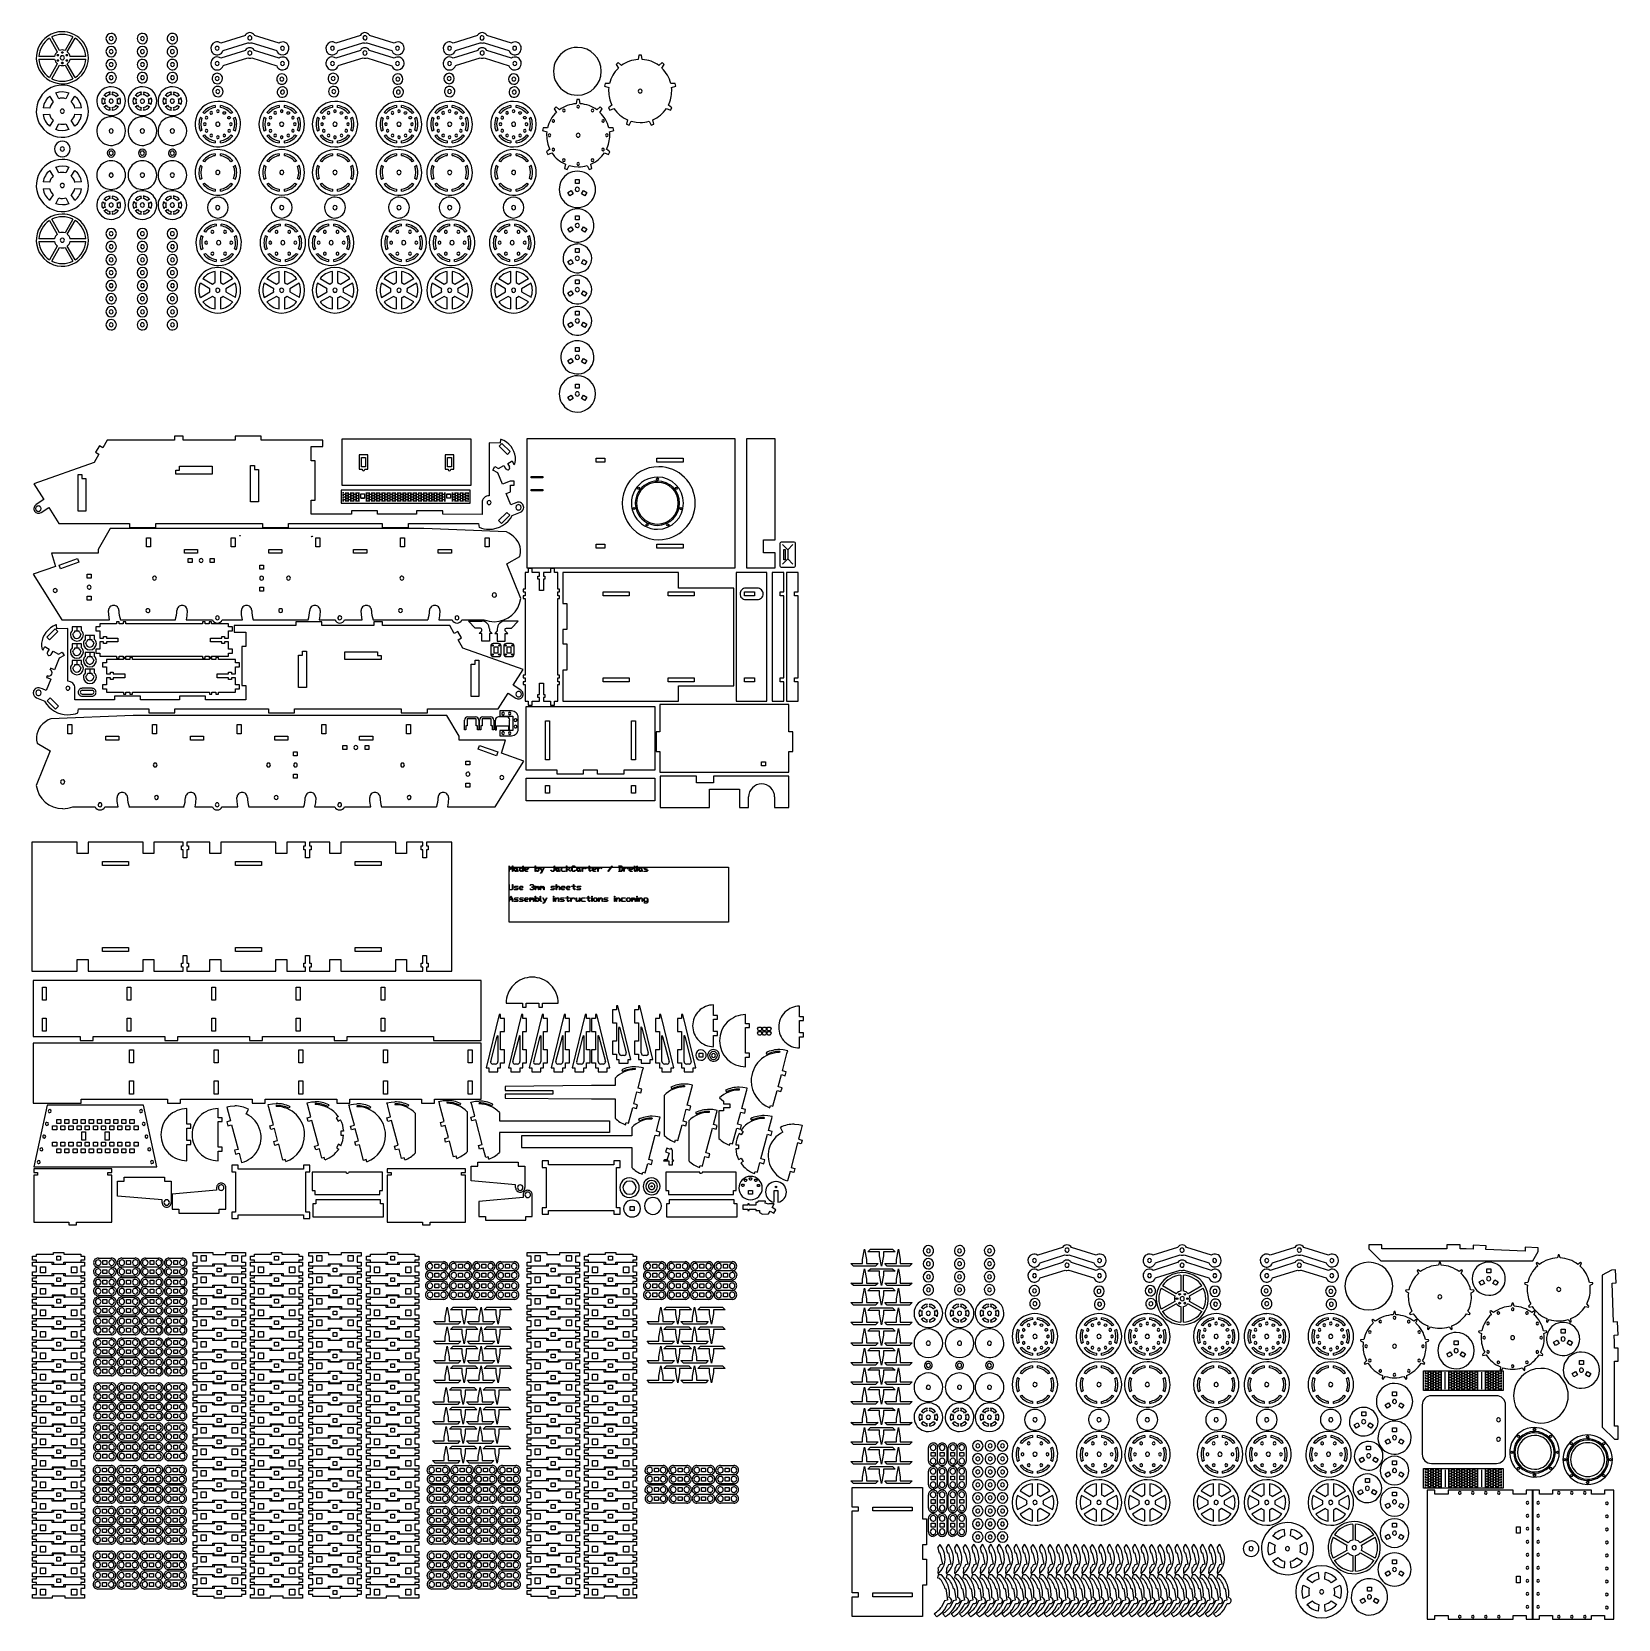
# Model space of a CAD drawing. Header units: millimetres. Extents: x -2305 to 1184, y -190 to 1638.
# Drawn here: x -2305 to -479, y -190 to 1638 of the extents above; entities that cross this region are included whole.
import ezdxf

# ---------------------------------------------------------------- set-up
doc = ezdxf.new("R2010")
doc.units = ezdxf.units.MM

msp = doc.modelspace()

# ---------------------------------------------------------------- linework, layer by layer
at = {"color": 7, "linetype": 'Continuous'}
for p, q in [((-2285, 1630.4), (-2276, 1614.8)), ((-2273.4, 1616.3), (-2282.4, 1631.9)), ((-2258.1, 1631.9), (-2267.1, 1616.3)), ((-2264.5, 1614.8), (-2255.5, 1630.4)), ((-2059.5, 1633.7), (-2087.8, 1624.8)), ((-2020.7, 1624.7), (-2049.1, 1633.7)), ((-1927, 1633.7), (-1955.3, 1624.8)), ((-1888.2, 1624.7), (-1916.6, 1633.7)), ((-1792.1, 1633.7), (-1820.4, 1624.8)), ((-1753.2, 1624.7), (-1781.6, 1633.7)), ((-2279.1, 1609.4), (-2297.2, 1609.4)), ((-2276.4, 1610.9), (-2275.9, 1611.7)), ((-2275.9, 1610), (-2276.4, 1610.9)), ((-2275.9, 1611.7), (-2274.9, 1611.7)), ((-2274.9, 1610), (-2275.9, 1610)), ((-2274.9, 1611.7), (-2274.4, 1610.9)), ((-2274.4, 1610.9), (-2274.9, 1610)), ((-2271.2, 1613.9), (-2270.7, 1614.7)), ((-2270.7, 1613), (-2271.2, 1613.9)), ((-2270.7, 1614.7), (-2269.7, 1614.7)), ((-2269.7, 1613), (-2270.7, 1613)), ((-2269.7, 1614.7), (-2269.2, 1613.9)), ((-2269.2, 1613.9), (-2269.7, 1613)), ((-2266, 1610.9), (-2265.5, 1611.7)), ((-2265.5, 1610), (-2266, 1610.9)), ((-2265.5, 1611.7), (-2264.5, 1611.7)), ((-2264.5, 1610), (-2265.5, 1610)), ((-2264.5, 1611.7), (-2264, 1610.9)), ((-2264, 1610.9), (-2264.5, 1610)), ((-2243.3, 1609.4), (-2261.4, 1609.4)), ((-2059.5, 1616.3), (-2087.8, 1607.4)), ((-2085.1, 1616.2), (-2056.6, 1625.2)), ((-2052.1, 1625.2), (-2023.4, 1616.1)), ((-2020.7, 1607.3), (-2049.1, 1616.3)), ((-1927, 1616.3), (-1955.3, 1607.4)), ((-1952.6, 1616.2), (-1924.1, 1625.2)), ((-1919.5, 1625.2), (-1890.9, 1616.1)), ((-1888.1, 1607.3), (-1916.5, 1616.3)), ((-1792, 1616.3), (-1820.3, 1607.4)), ((-1817.6, 1616.2), (-1789.1, 1625.2)), ((-1784.6, 1625.2), (-1756, 1616.1)), ((-1753.2, 1607.3), (-1781.6, 1616.3)), ((-1606.5, 1610.9), (-1607.1, 1605.9)), ((-1603.3, 1610.9), (-1606.5, 1610.9)), ((-1602.6, 1605.9), (-1603.3, 1610.9)), ((-2297.2, 1606.4), (-2279.1, 1606.4)), ((-2276, 1600.9), (-2285, 1585.3)), ((-2282.4, 1583.8), (-2273.4, 1599.4)), ((-2276.4, 1604.9), (-2275.9, 1605.7)), ((-2275.9, 1604), (-2276.4, 1604.9)), ((-2275.9, 1605.7), (-2274.9, 1605.7)), ((-2274.9, 1604), (-2275.9, 1604)), ((-2274.9, 1605.7), (-2274.4, 1604.9)), ((-2274.4, 1604.9), (-2274.9, 1604)), ((-2271.2, 1601.9), (-2270.7, 1602.7)), ((-2270.7, 1601), (-2271.2, 1601.9)), ((-2270.7, 1602.7), (-2269.7, 1602.7)), ((-2269.7, 1601), (-2270.7, 1601)), ((-2269.7, 1602.7), (-2269.2, 1601.9)), ((-2269.2, 1601.9), (-2269.7, 1601)), ((-2267.1, 1599.4), (-2258.1, 1583.8)), ((-2266, 1604.9), (-2265.5, 1605.7)), ((-2265.5, 1604), (-2266, 1604.9)), ((-2265.5, 1605.7), (-2264.5, 1605.7)), ((-2264.5, 1604), (-2265.5, 1604)), ((-2264.5, 1605.7), (-2264, 1604.9)), ((-2264, 1604.9), (-2264.5, 1604)), ((-2255.5, 1585.3), (-2264.5, 1600.9)), ((-2261.4, 1606.4), (-2243.3, 1606.4)), ((-2085.1, 1598.8), (-2056.6, 1607.8)), ((-2052, 1607.8), (-2023.4, 1598.7)), ((-1952.5, 1598.8), (-1924, 1607.8)), ((-1919.5, 1607.8), (-1890.9, 1598.7)), ((-1817.6, 1598.8), (-1789.1, 1607.8)), ((-1784.5, 1607.8), (-1755.9, 1598.7)), ((-1630.1, 1602.3), (-1632.6, 1600.2)), ((-1632.6, 1600.2), (-1629.9, 1595.9)), ((-1626.5, 1598.8), (-1630.1, 1602.3)), ((-1579.6, 1602.3), (-1583.3, 1598.8)), ((-1579.9, 1595.9), (-1577.1, 1600.2)), ((-1577.1, 1600.2), (-1579.6, 1602.3)), ((-1645.2, 1578.4), (-1645.8, 1575.2)), ((-1645.8, 1575.2), (-1641, 1573.7)), ((-1640.2, 1578.1), (-1645.2, 1578.4)), ((-1564.6, 1578.4), (-1569.6, 1578.1)), ((-1568.8, 1573.7), (-1564, 1575.2)), ((-1564, 1575.2), (-1564.6, 1578.4)), ((-2284.8, 1563.5), (-2280.6, 1557.2)), ((-2274.4, 1560.8), (-2277.8, 1567.6)), ((-2262.6, 1567.6), (-2266, 1560.8)), ((-2259.9, 1557.2), (-2255.7, 1563.5)), ((-2223.7, 1562.1), (-2222.8, 1560.7)), ((-2222.8, 1555.4), (-2223.7, 1554)), ((-2222.8, 1560.7), (-2221, 1560.7)), ((-2221, 1555.4), (-2222.8, 1555.4)), ((-2220.7, 1564.4), (-2222.3, 1564.4)), ((-2219.8, 1562.8), (-2220.7, 1564.4)), ((-2215.3, 1568.4), (-2216.1, 1567)), ((-2216.1, 1567), (-2215.2, 1565.4)), ((-2212.8, 1565.4), (-2211.9, 1567)), ((-2211.9, 1567), (-2212.7, 1568.4)), ((-2207.2, 1564.4), (-2208.2, 1562.8)), ((-2205.6, 1564.4), (-2207.2, 1564.4)), ((-2207, 1560.7), (-2205.1, 1560.7)), ((-2205.1, 1555.4), (-2207, 1555.4)), ((-2205.1, 1560.7), (-2204.3, 1562.1)), ((-2204.3, 1554), (-2205.1, 1555.4)), ((-2187.7, 1562.1), (-2186.9, 1560.7)), ((-2186.9, 1555.4), (-2187.7, 1554)), ((-2186.9, 1560.7), (-2185, 1560.7)), ((-2185, 1555.4), (-2186.9, 1555.4)), ((-2184.7, 1564.4), (-2186.4, 1564.4)), ((-2183.8, 1562.8), (-2184.7, 1564.4)), ((-2179.3, 1568.4), (-2180.1, 1567)), ((-2180.1, 1567), (-2179.2, 1565.4)), ((-2176.8, 1565.4), (-2175.9, 1567)), ((-2175.9, 1567), (-2176.7, 1568.4)), ((-2171.3, 1564.4), (-2172.2, 1562.8)), ((-2169.7, 1564.4), (-2171.3, 1564.4)), ((-2171, 1560.7), (-2169.2, 1560.7)), ((-2169.2, 1555.4), (-2171, 1555.4)), ((-2169.2, 1560.7), (-2168.3, 1562.1)), ((-2168.3, 1554), (-2169.2, 1555.4)), ((-2153.2, 1562.1), (-2152.4, 1560.7)), ((-2152.4, 1555.4), (-2153.2, 1554)), ((-2152.4, 1560.7), (-2150.5, 1560.7)), ((-2150.5, 1555.4), (-2152.4, 1555.4)), ((-2150.3, 1564.4), (-2151.9, 1564.4)), ((-2149.3, 1562.8), (-2150.3, 1564.4)), ((-2144.8, 1568.4), (-2145.6, 1567)), ((-2145.6, 1567), (-2144.7, 1565.4)), ((-2142.3, 1565.4), (-2141.4, 1567)), ((-2141.4, 1567), (-2142.2, 1568.4)), ((-2136.8, 1564.4), (-2137.7, 1562.8)), ((-2135.2, 1564.4), (-2136.8, 1564.4)), ((-2136.5, 1560.7), (-2134.7, 1560.7)), ((-2134.7, 1555.4), (-2136.5, 1555.4)), ((-2134.7, 1560.7), (-2133.9, 1562.1)), ((-2133.9, 1554), (-2134.7, 1555.4)), ((-1677.9, 1559.9), (-1678.6, 1554.9)), ((-1674.7, 1559.9), (-1677.9, 1559.9)), ((-1674, 1554.9), (-1674.7, 1559.9)), ((-2292.4, 1542.4), (-2284.8, 1542.8)), ((-2284.8, 1549.9), (-2292.4, 1550.4)), ((-2280.6, 1535.6), (-2284.8, 1529.2)), ((-2255.7, 1529.2), (-2259.9, 1535.6)), ((-2248.1, 1550.4), (-2255.7, 1549.9)), ((-2255.7, 1542.8), (-2248.1, 1542.4)), ((-2222.3, 1551.7), (-2220.7, 1551.7)), ((-2220.7, 1551.7), (-2219.8, 1553.3)), ((-2215.2, 1550.6), (-2216.1, 1549)), ((-2216.1, 1549), (-2215.3, 1547.6)), ((-2211.9, 1549), (-2212.8, 1550.6)), ((-2212.7, 1547.6), (-2211.9, 1549)), ((-2208.2, 1553.3), (-2207.2, 1551.7)), ((-2207.2, 1551.7), (-2205.6, 1551.7)), ((-2186.4, 1551.7), (-2184.7, 1551.7)), ((-2184.7, 1551.7), (-2183.8, 1553.3)), ((-2179.2, 1550.6), (-2180.1, 1549)), ((-2180.1, 1549), (-2179.3, 1547.6)), ((-2175.9, 1549), (-2176.8, 1550.6)), ((-2176.7, 1547.6), (-2175.9, 1549)), ((-2172.2, 1553.3), (-2171.3, 1551.7)), ((-2171.3, 1551.7), (-2169.7, 1551.7)), ((-2151.9, 1551.7), (-2150.3, 1551.7)), ((-2150.3, 1551.7), (-2149.3, 1553.3)), ((-2144.7, 1550.6), (-2145.6, 1549)), ((-2145.6, 1549), (-2144.8, 1547.6)), ((-2141.4, 1549), (-2142.3, 1550.6)), ((-2142.2, 1547.6), (-2141.4, 1549)), ((-2137.7, 1553.3), (-2136.8, 1551.7)), ((-2136.8, 1551.7), (-2135.2, 1551.7)), ((-2111.3, 1539.6), (-2109.4, 1538.4)), ((-2106.4, 1543.6), (-2108.3, 1544.7)), ((-2094.2, 1552.9), (-2094.2, 1550.6)), ((-2088.2, 1550.6), (-2088.2, 1552.9)), ((-2074.1, 1544.7), (-2076, 1543.6)), ((-2073, 1538.4), (-2071, 1539.6)), ((-2037.7, 1539.6), (-2035.8, 1538.4)), ((-2032.8, 1543.6), (-2034.7, 1544.7)), ((-2020.6, 1552.9), (-2020.6, 1550.6)), ((-2014.6, 1550.6), (-2014.6, 1552.9)), ((-2000.4, 1544.7), (-2002.4, 1543.6)), ((-1999.4, 1538.4), (-1997.4, 1539.6)), ((-1976.4, 1539.6), (-1974.4, 1538.4)), ((-1971.4, 1543.6), (-1973.4, 1544.7)), ((-1959.2, 1552.9), (-1959.2, 1550.6)), ((-1953.3, 1550.6), (-1953.3, 1552.9)), ((-1953.3, 1552.9), (-1953.3, 1552.9)), ((-1939.1, 1544.7), (-1941.1, 1543.6)), ((-1938.1, 1538.4), (-1936.1, 1539.6)), ((-1902.8, 1539.6), (-1900.8, 1538.4)), ((-1897.8, 1543.6), (-1899.8, 1544.7)), ((-1885.6, 1552.9), (-1885.6, 1550.6)), ((-1879.6, 1550.6), (-1879.6, 1552.9)), ((-1865.5, 1544.7), (-1867.4, 1543.6)), ((-1864.4, 1538.4), (-1862.5, 1539.6)), ((-1844.5, 1539.6), (-1842.5, 1538.4)), ((-1839.5, 1543.6), (-1841.4, 1544.7)), ((-1827.3, 1552.9), (-1827.3, 1550.6)), ((-1821.3, 1550.6), (-1821.3, 1552.9)), ((-1807.2, 1544.7), (-1809.1, 1543.6)), ((-1806.1, 1538.4), (-1804.2, 1539.6)), ((-1770.8, 1539.6), (-1768.9, 1538.4)), ((-1765.9, 1543.6), (-1767.8, 1544.7)), ((-1753.7, 1552.9), (-1753.7, 1550.6)), ((-1747.7, 1550.6), (-1747.7, 1552.9)), ((-1733.5, 1544.7), (-1735.5, 1543.6)), ((-1732.5, 1538.4), (-1730.5, 1539.6)), ((-1701.6, 1551.3), (-1704.1, 1549.2)), ((-1704.1, 1549.2), (-1701.3, 1545)), ((-1697.9, 1547.9), (-1701.6, 1551.3)), ((-1651, 1551.3), (-1654.7, 1547.9)), ((-1651.3, 1545), (-1648.5, 1549.2)), ((-1648.5, 1549.2), (-1651, 1551.3)), ((-1637.4, 1553.4), (-1641.4, 1550.4)), ((-1641.4, 1550.4), (-1639.8, 1547.6)), ((-1639.8, 1547.6), (-1635.2, 1549.5)), ((-1619.4, 1536.3), (-1620.5, 1531.4)), ((-1589.3, 1531.4), (-1590.4, 1536.3)), ((-1574.6, 1549.5), (-1570, 1547.6)), ((-1568.4, 1550.4), (-1572.4, 1553.4)), ((-1570, 1547.6), (-1568.4, 1550.4)), ((-2277.8, 1525.2), (-2274.4, 1532)), ((-2266, 1532), (-2262.6, 1525.2)), ((-2109.4, 1524.4), (-2111.3, 1523.2)), ((-2108.3, 1518), (-2106.4, 1519.2)), ((-2076, 1519.2), (-2074.1, 1518)), ((-2071, 1523.2), (-2073, 1524.4)), ((-2035.8, 1524.4), (-2037.7, 1523.2)), ((-2034.7, 1518), (-2032.7, 1519.2)), ((-2002.4, 1519.2), (-2000.4, 1518)), ((-1997.4, 1523.2), (-1999.4, 1524.4)), ((-1974.4, 1524.4), (-1976.4, 1523.2)), ((-1973.4, 1518), (-1971.4, 1519.2)), ((-1941.1, 1519.2), (-1939.1, 1518)), ((-1936.1, 1523.2), (-1938.1, 1524.4)), ((-1900.8, 1524.4), (-1902.8, 1523.2)), ((-1899.8, 1518), (-1897.8, 1519.2)), ((-1867.4, 1519.2), (-1865.5, 1518)), ((-1862.5, 1523.2), (-1864.4, 1524.4)), ((-1842.5, 1524.4), (-1844.5, 1523.2)), ((-1841.4, 1518), (-1839.5, 1519.2)), ((-1809.1, 1519.2), (-1807.2, 1518)), ((-1804.2, 1523.2), (-1806.1, 1524.4)), ((-1768.9, 1524.4), (-1770.8, 1523.2)), ((-1767.8, 1518), (-1765.9, 1519.2)), ((-1735.5, 1519.2), (-1733.5, 1518)), ((-1730.5, 1523.2), (-1732.5, 1524.4)), ((-1716.6, 1527.4), (-1717.2, 1524.2)), ((-1717.2, 1524.2), (-1712.4, 1522.7)), ((-1711.6, 1527.2), (-1716.6, 1527.4)), ((-1636, 1527.4), (-1641, 1527.2)), ((-1640.2, 1522.7), (-1635.4, 1524.2)), ((-1635.4, 1524.2), (-1636, 1527.4)), ((-1620.5, 1531.4), (-1617.5, 1530.3)), ((-1617.5, 1530.3), (-1615.2, 1534.8)), ((-1594.6, 1534.8), (-1592.3, 1530.3)), ((-1592.3, 1530.3), (-1589.3, 1531.4)), ((-2094.2, 1512.1), (-2094.2, 1509.9)), ((-2088.2, 1509.9), (-2088.2, 1512.1)), ((-2020.6, 1512.1), (-2020.6, 1509.9)), ((-2014.6, 1509.9), (-2014.6, 1512.1)), ((-1959.2, 1512.1), (-1959.2, 1509.9)), ((-1953.3, 1509.9), (-1953.3, 1512.1)), ((-1885.6, 1512.1), (-1885.6, 1509.9)), ((-1879.6, 1509.9), (-1879.6, 1512.1)), ((-1827.3, 1512.1), (-1827.3, 1509.9)), ((-1821.3, 1509.9), (-1821.3, 1512.1)), ((-1753.7, 1512.1), (-1753.7, 1509.9)), ((-1747.7, 1509.9), (-1747.7, 1512.1)), ((-1708.8, 1502.5), (-1712.8, 1499.5)), ((-1712.8, 1499.5), (-1711.2, 1496.6)), ((-1639.8, 1499.5), (-1643.8, 1502.5)), ((-1641.4, 1496.6), (-1639.8, 1499.5)), ((-2274.4, 1475.3), (-2277.8, 1482.1)), ((-2262.6, 1482.1), (-2266, 1475.3)), ((-2111.3, 1484.1), (-2109.4, 1482.9)), ((-2106.4, 1488.1), (-2108.3, 1489.3)), ((-2094.2, 1497.4), (-2094.2, 1495.2)), ((-2088.2, 1495.2), (-2088.2, 1497.4)), ((-2074.1, 1489.3), (-2076, 1488.1)), ((-2073, 1482.9), (-2071, 1484.1)), ((-2037.7, 1484.1), (-2035.8, 1482.9)), ((-2032.8, 1488.1), (-2034.7, 1489.3)), ((-2020.6, 1497.4), (-2020.6, 1495.2)), ((-2014.6, 1495.2), (-2014.6, 1497.4)), ((-2000.4, 1489.3), (-2002.4, 1488.1)), ((-1999.4, 1482.9), (-1997.4, 1484.1)), ((-1976.4, 1484.1), (-1974.4, 1482.9)), ((-1971.4, 1488.1), (-1973.4, 1489.3)), ((-1959.2, 1497.4), (-1959.2, 1495.2)), ((-1953.3, 1495.2), (-1953.3, 1497.4)), ((-1953.3, 1497.4), (-1953.3, 1497.4)), ((-1939.1, 1489.3), (-1941.1, 1488.1)), ((-1938.1, 1482.9), (-1936.1, 1484.1)), ((-1902.8, 1484.1), (-1900.8, 1482.9)), ((-1897.8, 1488.1), (-1899.8, 1489.3)), ((-1885.6, 1497.4), (-1885.6, 1495.2)), ((-1879.6, 1495.2), (-1879.6, 1497.4)), ((-1865.5, 1489.3), (-1867.4, 1488.1)), ((-1864.4, 1482.9), (-1862.5, 1484.1)), ((-1844.5, 1484.1), (-1842.5, 1482.9)), ((-1839.5, 1488.1), (-1841.4, 1489.3)), ((-1827.3, 1497.4), (-1827.3, 1495.2)), ((-1821.3, 1495.2), (-1821.3, 1497.4)), ((-1807.2, 1489.3), (-1809.1, 1488.1)), ((-1806.1, 1482.9), (-1804.2, 1484.1)), ((-1770.8, 1484.1), (-1768.9, 1482.9)), ((-1765.9, 1488.1), (-1767.8, 1489.3)), ((-1753.7, 1497.4), (-1753.7, 1495.2)), ((-1747.7, 1495.2), (-1747.7, 1497.4)), ((-1733.5, 1489.3), (-1735.5, 1488.1)), ((-1732.5, 1482.9), (-1730.5, 1484.1)), ((-1711.2, 1496.6), (-1706.6, 1498.6)), ((-1690.8, 1485.3), (-1691.9, 1480.5)), ((-1691.9, 1480.5), (-1688.9, 1479.4)), ((-1688.9, 1479.4), (-1686.6, 1483.8)), ((-1666, 1483.8), (-1663.7, 1479.4)), ((-1663.7, 1479.4), (-1660.7, 1480.5)), ((-1660.7, 1480.5), (-1661.8, 1485.3)), ((-1646, 1498.6), (-1641.4, 1496.6)), ((-2284.8, 1464.5), (-2292.4, 1464.9)), ((-2284.8, 1478.1), (-2280.6, 1471.7)), ((-2259.9, 1471.7), (-2255.7, 1478.1)), ((-2248.1, 1464.9), (-2255.7, 1464.5)), ((-2109.4, 1468.9), (-2111.3, 1467.7)), ((-2108.3, 1462.5), (-2106.4, 1463.7)), ((-2076, 1463.7), (-2074.1, 1462.5)), ((-2071, 1467.7), (-2073, 1468.9)), ((-2035.8, 1468.9), (-2037.7, 1467.7)), ((-2034.7, 1462.5), (-2032.7, 1463.7)), ((-2002.4, 1463.7), (-2000.4, 1462.5)), ((-1997.4, 1467.7), (-1999.4, 1468.9)), ((-1974.4, 1468.9), (-1976.4, 1467.7)), ((-1973.4, 1462.5), (-1971.4, 1463.7)), ((-1941.1, 1463.7), (-1939.1, 1462.5)), ((-1936.1, 1467.7), (-1938.1, 1468.9)), ((-1900.8, 1468.9), (-1902.8, 1467.7)), ((-1899.8, 1462.5), (-1897.8, 1463.7)), ((-1867.4, 1463.7), (-1865.5, 1462.5)), ((-1862.5, 1467.7), (-1864.4, 1468.9)), ((-1842.5, 1468.9), (-1844.5, 1467.7)), ((-1841.4, 1462.5), (-1839.5, 1463.7)), ((-1809.1, 1463.7), (-1807.2, 1462.5)), ((-1804.2, 1467.7), (-1806.1, 1468.9)), ((-1768.9, 1468.9), (-1770.8, 1467.7)), ((-1767.8, 1462.5), (-1765.9, 1463.7)), ((-1735.5, 1463.7), (-1733.5, 1462.5)), ((-1730.5, 1467.7), (-1732.5, 1468.9)), ((-1679.5, 1467.7), (-1675, 1467.7)), ((-1679.5, 1463.2), (-1679.5, 1467.7)), ((-1675, 1463.2), (-1679.5, 1463.2)), ((-1675, 1467.7), (-1675, 1463.2)), ((-2292.4, 1456.9), (-2284.8, 1457.4)), ((-2280.6, 1450.1), (-2284.8, 1443.8)), ((-2277.8, 1439.7), (-2274.4, 1446.5)), ((-2266, 1446.5), (-2262.6, 1439.7)), ((-2255.7, 1443.8), (-2259.9, 1450.1)), ((-2255.7, 1457.4), (-2248.1, 1456.9)), ((-2220.7, 1444.7), (-2222.3, 1444.7)), ((-2219.8, 1443.1), (-2220.7, 1444.7)), ((-2215.3, 1448.7), (-2216.1, 1447.3)), ((-2216.1, 1447.3), (-2215.2, 1445.7)), ((-2212.8, 1445.7), (-2211.9, 1447.3)), ((-2211.9, 1447.3), (-2212.7, 1448.7)), ((-2207.2, 1444.7), (-2208.2, 1443.1)), ((-2205.6, 1444.7), (-2207.2, 1444.7)), ((-2184.7, 1444.7), (-2186.4, 1444.7)), ((-2183.8, 1443.1), (-2184.7, 1444.7)), ((-2179.3, 1448.7), (-2180.1, 1447.3)), ((-2180.1, 1447.3), (-2179.2, 1445.7)), ((-2176.8, 1445.7), (-2175.9, 1447.3)), ((-2175.9, 1447.3), (-2176.7, 1448.7)), ((-2171.3, 1444.7), (-2172.2, 1443.1)), ((-2169.7, 1444.7), (-2171.3, 1444.7)), ((-2150.3, 1444.7), (-2151.9, 1444.7)), ((-2149.3, 1443.1), (-2150.3, 1444.7)), ((-2144.8, 1448.7), (-2145.6, 1447.3)), ((-2145.6, 1447.3), (-2144.7, 1445.7)), ((-2142.3, 1445.7), (-2141.4, 1447.3)), ((-2141.4, 1447.3), (-2142.2, 1448.7)), ((-2136.8, 1444.7), (-2137.7, 1443.1)), ((-2135.2, 1444.7), (-2136.8, 1444.7)), ((-2094.2, 1456.6), (-2094.2, 1454.4)), ((-2088.2, 1454.4), (-2088.2, 1456.6)), ((-2020.6, 1456.6), (-2020.6, 1454.4)), ((-2014.6, 1454.4), (-2014.6, 1456.6)), ((-1959.2, 1456.6), (-1959.2, 1454.4)), ((-1953.3, 1454.4), (-1953.3, 1456.6)), ((-1885.6, 1456.6), (-1885.6, 1454.4)), ((-1879.6, 1454.4), (-1879.6, 1456.6)), ((-1827.3, 1456.6), (-1827.3, 1454.4)), ((-1821.3, 1454.4), (-1821.3, 1456.6)), ((-1753.7, 1456.6), (-1753.7, 1454.4)), ((-1747.7, 1454.4), (-1747.7, 1456.6)), ((-1688.1, 1452.7), (-1684.2, 1455)), ((-1685.8, 1448.8), (-1688.1, 1452.7)), ((-1681.9, 1451.1), (-1685.8, 1448.8)), ((-1684.2, 1455), (-1681.9, 1451.1)), ((-1672.5, 1451.1), (-1670.2, 1455)), ((-1668.6, 1448.8), (-1672.5, 1451.1)), ((-1670.2, 1455), (-1666.3, 1452.7)), ((-1666.3, 1452.7), (-1668.6, 1448.8)), ((-2223.7, 1442.4), (-2222.8, 1441)), ((-2222.8, 1435.7), (-2223.7, 1434.2)), ((-2222.8, 1441), (-2221, 1441)), ((-2221, 1435.7), (-2222.8, 1435.7)), ((-2222.3, 1432), (-2220.7, 1432)), ((-2220.7, 1432), (-2219.8, 1433.6)), ((-2215.2, 1430.9), (-2216.1, 1429.3)), ((-2216.1, 1429.3), (-2215.3, 1427.9)), ((-2211.9, 1429.3), (-2212.8, 1430.9)), ((-2212.7, 1427.9), (-2211.9, 1429.3)), ((-2208.2, 1433.6), (-2207.2, 1432)), ((-2207.2, 1432), (-2205.6, 1432)), ((-2207, 1441), (-2205.1, 1441)), ((-2205.1, 1435.7), (-2207, 1435.7)), ((-2205.1, 1441), (-2204.3, 1442.4)), ((-2204.3, 1434.2), (-2205.1, 1435.7)), ((-2187.7, 1442.4), (-2186.9, 1441)), ((-2186.9, 1435.7), (-2187.7, 1434.2)), ((-2186.9, 1441), (-2185, 1441)), ((-2185, 1435.7), (-2186.9, 1435.7)), ((-2186.4, 1432), (-2184.7, 1432)), ((-2184.7, 1432), (-2183.8, 1433.6)), ((-2179.2, 1430.9), (-2180.1, 1429.3)), ((-2180.1, 1429.3), (-2179.3, 1427.9)), ((-2175.9, 1429.3), (-2176.8, 1430.9)), ((-2176.7, 1427.9), (-2175.9, 1429.3)), ((-2172.2, 1433.6), (-2171.3, 1432)), ((-2171.3, 1432), (-2169.7, 1432)), ((-2171, 1441), (-2169.2, 1441)), ((-2169.2, 1435.7), (-2171, 1435.7)), ((-2169.2, 1441), (-2168.3, 1442.4)), ((-2168.3, 1434.2), (-2169.2, 1435.7)), ((-2153.2, 1442.4), (-2152.4, 1441)), ((-2152.4, 1435.7), (-2153.2, 1434.2)), ((-2152.4, 1441), (-2150.5, 1441)), ((-2150.5, 1435.7), (-2152.4, 1435.7)), ((-2151.9, 1432), (-2150.3, 1432)), ((-2150.3, 1432), (-2149.3, 1433.6)), ((-2144.7, 1430.9), (-2145.6, 1429.3)), ((-2145.6, 1429.3), (-2144.8, 1427.9)), ((-2141.4, 1429.3), (-2142.3, 1430.9)), ((-2142.2, 1427.9), (-2141.4, 1429.3)), ((-2137.7, 1433.6), (-2136.8, 1432)), ((-2136.8, 1432), (-2135.2, 1432)), ((-2136.5, 1441), (-2134.7, 1441)), ((-2134.7, 1435.7), (-2136.5, 1435.7)), ((-2134.7, 1441), (-2133.9, 1442.4)), ((-2133.9, 1434.2), (-2134.7, 1435.7)), ((-1679.5, 1426), (-1675, 1426)), ((-1679.5, 1421.5), (-1679.5, 1426)), ((-1675, 1426), (-1675, 1421.5)), ((-2285, 1420.5), (-2276, 1404.9)), ((-2273.4, 1406.4), (-2282.4, 1422)), ((-2258.1, 1422), (-2267.1, 1406.4)), ((-2264.5, 1404.9), (-2255.5, 1420.5)), ((-2105.3, 1407.2), (-2107.3, 1408.3)), ((-2093.2, 1416.5), (-2093.2, 1414.2)), ((-2087.2, 1414.2), (-2087.2, 1416.5)), ((-2073, 1408.3), (-2075, 1407.2)), ((-2031.5, 1407.2), (-2033.5, 1408.3)), ((-2019.3, 1416.5), (-2019.3, 1414.2)), ((-2013.3, 1414.2), (-2013.3, 1416.5)), ((-1999.2, 1408.3), (-2001.2, 1407.2)), ((-1975.8, 1407.2), (-1977.8, 1408.3)), ((-1963.7, 1416.5), (-1963.7, 1414.2)), ((-1957.7, 1414.2), (-1957.7, 1416.5)), ((-1943.5, 1408.3), (-1945.5, 1407.2)), ((-1892.3, 1407.2), (-1894.3, 1408.3)), ((-1880.1, 1416.5), (-1880.1, 1414.2)), ((-1874.1, 1414.2), (-1874.1, 1416.5)), ((-1860, 1408.3), (-1862, 1407.2)), ((-1836.6, 1407.2), (-1838.6, 1408.3)), ((-1824.5, 1416.5), (-1824.5, 1414.2)), ((-1818.5, 1414.2), (-1818.5, 1416.5)), ((-1804.3, 1408.3), (-1806.3, 1407.2)), ((-1767.4, 1407.2), (-1769.4, 1408.3)), ((-1755.2, 1416.5), (-1755.2, 1414.2)), ((-1749.3, 1414.2), (-1749.3, 1416.5)), ((-1735.1, 1408.3), (-1737.1, 1407.2)), ((-1688.1, 1411.1), (-1684.2, 1413.4)), ((-1685.8, 1407.2), (-1688.1, 1411.1)), ((-1681.9, 1409.5), (-1685.8, 1407.2)), ((-1684.2, 1413.4), (-1681.9, 1409.5)), ((-1675, 1421.5), (-1679.5, 1421.5)), ((-1672.5, 1409.5), (-1670.2, 1413.4)), ((-1668.6, 1407.2), (-1672.5, 1409.5)), ((-1670.2, 1413.4), (-1666.3, 1411.1)), ((-1666.3, 1411.1), (-1668.6, 1407.2)), ((-2279.1, 1399.4), (-2297.2, 1399.4)), ((-2297.2, 1396.4), (-2279.1, 1396.4)), ((-2276, 1391), (-2285, 1375.4)), ((-2282.4, 1373.9), (-2273.4, 1389.5)), ((-2267.1, 1389.5), (-2258.1, 1373.9)), ((-2255.5, 1375.4), (-2264.5, 1391)), ((-2243.3, 1399.4), (-2261.4, 1399.4)), ((-2261.4, 1396.4), (-2243.3, 1396.4)), ((-2110.3, 1403.1), (-2108.4, 1402)), ((-2072, 1402), (-2070, 1403.1)), ((-2036.5, 1403.1), (-2034.5, 1402)), ((-1998.2, 1402), (-1996.2, 1403.1)), ((-1980.8, 1403.1), (-1978.8, 1402)), ((-1942.5, 1402), (-1940.5, 1403.1)), ((-1897.3, 1403.1), (-1895.3, 1402)), ((-1859, 1402), (-1857, 1403.1)), ((-1841.6, 1403.1), (-1839.6, 1402)), ((-1803.3, 1402), (-1801.3, 1403.1)), ((-1772.4, 1403.1), (-1770.4, 1402)), ((-1734.1, 1402), (-1732.1, 1403.1)), ((-2108.4, 1387.9), (-2110.3, 1386.8)), ((-2107.3, 1381.6), (-2105.3, 1382.7)), ((-2093.2, 1375.7), (-2093.2, 1373.4)), ((-2087.2, 1373.4), (-2087.2, 1375.7)), ((-2075, 1382.7), (-2073, 1381.6)), ((-2070, 1386.8), (-2072, 1387.9)), ((-2034.5, 1387.9), (-2036.5, 1386.8)), ((-2033.5, 1381.6), (-2031.5, 1382.7)), ((-2019.3, 1375.7), (-2019.3, 1373.4)), ((-2013.3, 1373.4), (-2013.3, 1375.7)), ((-2001.2, 1382.7), (-1999.2, 1381.6)), ((-1996.2, 1386.8), (-1998.2, 1387.9)), ((-1978.8, 1387.9), (-1980.8, 1386.8)), ((-1977.8, 1381.6), (-1975.8, 1382.7)), ((-1963.7, 1375.7), (-1963.7, 1373.4)), ((-1957.7, 1373.4), (-1957.7, 1375.7)), ((-1945.5, 1382.7), (-1943.5, 1381.6)), ((-1940.5, 1386.8), (-1942.5, 1387.9)), ((-1895.3, 1387.9), (-1897.3, 1386.8)), ((-1894.3, 1381.6), (-1892.3, 1382.7)), ((-1880.1, 1375.7), (-1880.1, 1373.4)), ((-1874.1, 1373.4), (-1874.1, 1375.7)), ((-1862, 1382.7), (-1860, 1381.6)), ((-1857, 1386.8), (-1859, 1387.9)), ((-1839.6, 1387.9), (-1841.6, 1386.8)), ((-1838.6, 1381.6), (-1836.6, 1382.7)), ((-1824.5, 1375.7), (-1824.5, 1373.4)), ((-1818.5, 1373.4), (-1818.5, 1375.7)), ((-1806.3, 1382.7), (-1804.3, 1381.6)), ((-1801.3, 1386.8), (-1803.3, 1387.9)), ((-1770.4, 1387.9), (-1772.4, 1386.8)), ((-1769.4, 1381.6), (-1767.4, 1382.7)), ((-1755.2, 1375.7), (-1755.2, 1373.4)), ((-1749.2, 1373.4), (-1749.3, 1375.7)), ((-1737.1, 1382.7), (-1735.1, 1381.6)), ((-1732.1, 1386.8), (-1734.1, 1387.9)), ((-1688.1, 1373.3), (-1684.2, 1375.5)), ((-1685.8, 1369.4), (-1688.1, 1373.3)), ((-1681.9, 1371.6), (-1685.8, 1369.4)), ((-1684.2, 1375.5), (-1681.9, 1371.6)), ((-1679.5, 1388.2), (-1675, 1388.2)), ((-1679.5, 1383.7), (-1679.5, 1388.2)), ((-1675, 1383.7), (-1679.5, 1383.7)), ((-1675, 1388.2), (-1675, 1383.7)), ((-1672.5, 1371.6), (-1670.2, 1375.5)), ((-1668.6, 1369.4), (-1672.5, 1371.6)), ((-1670.2, 1375.5), (-1666.3, 1373.3)), ((-1666.3, 1373.3), (-1668.6, 1369.4)), ((-2108.3, 1353.6), (-2097.3, 1347.2)), ((-2094.2, 1349), (-2094.2, 1361.7)), ((-2088.2, 1361.7), (-2088.2, 1349)), ((-2085.1, 1347.2), (-2074.1, 1353.6)), ((-2034.7, 1353.6), (-2023.7, 1347.2)), ((-2020.6, 1349), (-2020.6, 1361.7)), ((-2014.6, 1361.7), (-2014.6, 1349)), ((-2011.4, 1347.2), (-2000.4, 1353.6)), ((-1973.4, 1353.6), (-1962.4, 1347.2)), ((-1959.2, 1349), (-1959.2, 1361.7)), ((-1953.3, 1361.7), (-1953.3, 1349)), ((-1950.1, 1347.2), (-1939.1, 1353.6)), ((-1899.8, 1353.6), (-1888.8, 1347.2)), ((-1885.6, 1349), (-1885.6, 1361.7)), ((-1879.6, 1361.7), (-1879.6, 1349)), ((-1876.5, 1347.2), (-1865.5, 1353.6)), ((-1841.4, 1353.6), (-1830.4, 1347.2)), ((-1827.3, 1349), (-1827.3, 1361.7)), ((-1821.3, 1361.7), (-1821.3, 1349)), ((-1818.2, 1347.2), (-1807.2, 1353.6)), ((-1767.8, 1353.6), (-1756.8, 1347.2)), ((-1753.7, 1349), (-1753.7, 1361.7)), ((-1747.7, 1361.7), (-1747.7, 1349)), ((-1744.5, 1347.2), (-1733.5, 1353.6)), ((-2100.3, 1342), (-2111.3, 1348.4)), ((-2111.3, 1332), (-2100.3, 1338.4)), ((-2071.1, 1348.4), (-2082, 1342)), ((-2082, 1338.4), (-2071.1, 1332.1)), ((-2026.7, 1342), (-2037.7, 1348.4)), ((-2037.7, 1332), (-2026.7, 1338.4)), ((-1997.4, 1348.4), (-2008.4, 1342)), ((-2008.4, 1338.4), (-1997.4, 1332.1)), ((-1965.4, 1342), (-1976.4, 1348.4)), ((-1976.4, 1332), (-1965.4, 1338.4)), ((-1953.3, 1349), (-1953.3, 1349)), ((-1936.1, 1348.4), (-1947.1, 1342)), ((-1947.1, 1338.4), (-1936.1, 1332.1)), ((-1891.8, 1342), (-1902.8, 1348.4)), ((-1902.8, 1332), (-1891.8, 1338.4)), ((-1862.5, 1348.4), (-1873.5, 1342)), ((-1873.5, 1338.4), (-1862.5, 1332.1)), ((-1833.4, 1342), (-1844.4, 1348.4)), ((-1844.4, 1332), (-1833.4, 1338.4)), ((-1821.3, 1349), (-1821.3, 1349)), ((-1804.2, 1348.4), (-1815.2, 1342)), ((-1815.2, 1338.4), (-1804.2, 1332.1)), ((-1759.8, 1342), (-1770.8, 1348.4)), ((-1770.8, 1332), (-1759.8, 1338.4)), ((-1747.7, 1349), (-1747.7, 1349)), ((-1730.5, 1348.4), (-1741.5, 1342)), ((-1741.5, 1338.4), (-1730.5, 1332.1)), ((-1688.1, 1337.3), (-1684.2, 1339.5)), ((-1685.8, 1333.4), (-1688.1, 1337.3)), ((-1681.9, 1335.6), (-1685.8, 1333.4)), ((-1684.2, 1339.5), (-1681.9, 1335.6)), ((-1679.5, 1352.2), (-1675, 1352.2)), ((-1679.5, 1347.7), (-1679.5, 1352.2)), ((-1675, 1347.7), (-1679.5, 1347.7)), ((-1675, 1352.2), (-1675, 1347.7)), ((-1672.5, 1335.6), (-1670.2, 1339.5)), ((-1668.6, 1333.4), (-1672.5, 1335.6)), ((-1670.2, 1339.5), (-1666.3, 1337.3)), ((-1666.3, 1337.3), (-1668.6, 1333.4)), ((-2097.3, 1333.2), (-2108.3, 1326.9)), ((-2094.2, 1318.7), (-2094.2, 1331.4)), ((-2094.2, 1331.4), (-2094.2, 1331.4)), ((-2088.2, 1331.4), (-2088.2, 1318.7)), ((-2074.1, 1326.9), (-2085.1, 1333.2)), ((-2023.7, 1333.2), (-2034.7, 1326.9)), ((-2020.6, 1318.7), (-2020.6, 1331.4)), ((-2014.6, 1331.4), (-2014.6, 1318.7)), ((-2000.4, 1326.9), (-2011.4, 1333.2)), ((-1962.4, 1333.2), (-1973.4, 1326.9)), ((-1959.2, 1318.7), (-1959.2, 1331.4)), ((-1953.3, 1331.4), (-1953.3, 1318.7)), ((-1939.1, 1326.9), (-1950.1, 1333.2)), ((-1888.8, 1333.2), (-1899.8, 1326.9)), ((-1885.6, 1318.7), (-1885.6, 1331.4)), ((-1879.6, 1331.4), (-1879.6, 1318.7)), ((-1865.5, 1326.9), (-1876.5, 1333.2)), ((-1830.4, 1333.2), (-1841.4, 1326.9)), ((-1827.3, 1318.7), (-1827.3, 1331.4)), ((-1821.3, 1331.4), (-1821.3, 1318.7)), ((-1807.2, 1326.9), (-1818.2, 1333.2)), ((-1756.8, 1333.2), (-1767.8, 1326.9)), ((-1753.7, 1318.7), (-1753.7, 1331.4)), ((-1753.7, 1331.4), (-1753.7, 1331.4)), ((-1747.7, 1331.4), (-1747.7, 1318.7)), ((-1733.5, 1326.9), (-1744.5, 1333.2)), ((-1679.5, 1316.2), (-1675, 1316.2)), ((-1679.5, 1311.7), (-1679.5, 1316.2)), ((-1675, 1316.2), (-1675, 1311.7)), ((-1688.1, 1301.3), (-1684.2, 1303.6)), ((-1685.8, 1297.4), (-1688.1, 1301.3)), ((-1681.9, 1299.7), (-1685.8, 1297.4)), ((-1684.2, 1303.6), (-1681.9, 1299.7)), ((-1675, 1311.7), (-1679.5, 1311.7)), ((-1672.5, 1299.7), (-1670.2, 1303.6)), ((-1668.6, 1297.4), (-1672.5, 1299.7)), ((-1670.2, 1303.6), (-1666.3, 1301.3)), ((-1666.3, 1301.3), (-1668.6, 1297.4)), ((-1688.1, 1259.3), (-1684.2, 1261.6)), ((-1684.2, 1261.6), (-1681.9, 1257.7)), ((-1679.5, 1274.2), (-1675, 1274.2)), ((-1679.5, 1269.7), (-1679.5, 1274.2)), ((-1675, 1269.7), (-1679.5, 1269.7)), ((-1675, 1274.2), (-1675, 1269.7)), ((-1672.5, 1257.7), (-1670.2, 1261.6)), ((-1670.2, 1261.6), (-1666.3, 1259.3)), ((-1685.8, 1255.4), (-1688.1, 1259.3)), ((-1681.9, 1257.7), (-1685.8, 1255.4)), ((-1668.6, 1255.4), (-1672.5, 1257.7)), ((-1666.3, 1259.3), (-1668.6, 1255.4)), ((-1679.5, 1232.2), (-1675, 1232.2)), ((-1679.5, 1227.7), (-1679.5, 1232.2)), ((-1675, 1227.7), (-1679.5, 1227.7)), ((-1675, 1232.2), (-1675, 1227.7)), ((-1688.1, 1217.3), (-1684.2, 1219.5)), ((-1685.8, 1213.4), (-1688.1, 1217.3)), ((-1681.9, 1215.6), (-1685.8, 1213.4)), ((-1684.2, 1219.5), (-1681.9, 1215.6)), ((-1672.5, 1215.6), (-1670.2, 1219.5)), ((-1668.6, 1213.4), (-1672.5, 1215.6)), ((-1670.2, 1219.5), (-1666.3, 1217.3)), ((-1666.3, 1217.3), (-1668.6, 1213.4)), ((-2131.2, 1172.3), (-2141.2, 1172.3)), ((-2141.2, 1172.3), (-2141.2, 1167.8)), ((-2131.2, 1167.8), (-2131.2, 1172.3)), ((-2041.3, 1172.3), (-2071.3, 1172.3)), ((-2071.3, 1172.3), (-2071.3, 1167.8)), ((-2041.3, 1167.8), (-2041.3, 1172.3)), ((-2228, 1151.4), (-2233.6, 1141.9)), ((-2227.6, 1161.1), (-2231.9, 1153.7)), ((-2231.9, 1153.7), (-2228, 1151.4)), ((-2223.7, 1158.9), (-2227.6, 1161.1)), ((-2218.6, 1167.8), (-2223.7, 1158.9)), ((-2141.2, 1167.8), (-2218.6, 1167.8)), ((-2071.3, 1167.8), (-2131.2, 1167.8)), ((-1970.3, 1167.8), (-2041.3, 1167.8)), ((-1983.7, 1143.7), (-1983.7, 1160.2)), ((-1983.7, 1160.2), (-1970.3, 1160.2)), ((-1970.3, 1160.2), (-1970.3, 1167.8)), ((-1948.1, 1115.5), (-1948.1, 1169.3)), ((-1948.1, 1169.3), (-1799.8, 1169.3)), ((-1799.8, 1169.3), (-1799.7, 1115.5)), ((-1766.1, 1164.1), (-1778.9, 1164.6)), ((-1778.9, 1164.6), (-1778.9, 1103.7)), ((-1767.3, 1160.9), (-1764.1, 1164)), ((-1757.8, 1151.3), (-1767.3, 1160.9)), ((-1766, 1164.1), (-1766.1, 1164.1)), ((-1765.9, 1168.6), (-1766, 1164.1)), ((-1765, 1168.6), (-1765.9, 1168.6)), ((-1764.1, 1164), (-1754.6, 1154.5)), ((-1754.6, 1154.5), (-1757.8, 1151.3)), ((-1735.5, 1169.3), (-1735.5, 1020.8)), ((-1495.6, 1169.3), (-1735.5, 1169.3)), ((-1495.6, 1020.8), (-1495.6, 1169.3)), ((-1449.6, 1169.3), (-1482.6, 1169.3)), ((-1482.6, 1169.3), (-1482.6, 1020.8)), ((-1449.6, 1053.1), (-1449.6, 1169.3)), ((-2233.6, 1141.9), (-2302.9, 1117.4)), ((-2139.7, 1128.7), (-2139.7, 1133.2)), ((-2139.7, 1133.2), (-2135.2, 1133.2)), ((-2135.2, 1133.2), (-2135.2, 1137.7)), ((-2135.2, 1137.7), (-2097.7, 1137.7)), ((-2097.7, 1137.7), (-2097.7, 1128.7)), ((-2053.5, 1096.5), (-2053.5, 1138.5)), ((-2053.5, 1138.5), (-2049, 1138.5)), ((-2049, 1138.5), (-2049, 1134)), ((-2049, 1134), (-2044.5, 1134)), ((-2044.5, 1134), (-2044.5, 1096.5)), ((-1979.2, 1143.7), (-1983.7, 1143.7)), ((-1979.2, 1098.7), (-1979.2, 1143.7)), ((-1918.3, 1150.6), (-1928.5, 1150.6)), ((-1928.5, 1150.6), (-1928.5, 1134.2)), ((-1928.5, 1134.2), (-1925, 1134.2)), ((-1925.7, 1147.8), (-1921.2, 1147.8)), ((-1925.7, 1137), (-1925.7, 1147.8)), ((-1921.2, 1137), (-1925.7, 1137)), ((-1921.8, 1134.2), (-1918.3, 1134.2)), ((-1921.2, 1147.8), (-1921.2, 1137)), ((-1918.3, 1134.2), (-1918.3, 1150.6)), ((-1819.3, 1150.6), (-1829.5, 1150.6)), ((-1829.5, 1150.6), (-1829.5, 1134.2)), ((-1829.5, 1134.2), (-1826.1, 1134.2)), ((-1826.7, 1147.8), (-1822.2, 1147.8)), ((-1826.7, 1137), (-1826.7, 1147.8)), ((-1822.2, 1137), (-1826.7, 1137)), ((-1822.8, 1134.2), (-1819.3, 1134.2)), ((-1822.2, 1147.8), (-1822.2, 1137)), ((-1819.3, 1134.2), (-1819.3, 1150.6)), ((-1774.4, 1133.3), (-1772.3, 1137.2)), ((-1768.8, 1130.2), (-1774.4, 1133.3)), ((-1772.3, 1137.2), (-1767.9, 1134.9)), ((-1767.9, 1134.9), (-1761.8, 1138.3)), ((-1761.8, 1138.3), (-1759.6, 1134.4)), ((-1759.6, 1134.4), (-1759.3, 1134.6)), ((-1757.3, 1140.9), (-1753.3, 1143.2)), ((-1755.1, 1137), (-1757.3, 1140.9)), ((-1755.4, 1136.8), (-1755.1, 1137)), ((-1753.3, 1143.2), (-1752.4, 1143.8)), ((-1752.4, 1143.8), (-1750.2, 1139.8)), ((-1750.2, 1139.8), (-1749.3, 1140.3)), ((-1655.5, 1142.3), (-1655.5, 1146.8)), ((-1655.5, 1146.8), (-1645.5, 1146.8)), ((-1645.5, 1142.3), (-1655.5, 1142.3)), ((-1645.5, 1146.8), (-1645.5, 1142.3)), ((-1585.6, 1146.8), (-1555.6, 1146.8)), ((-1585.6, 1142.3), (-1585.6, 1146.8)), ((-1555.6, 1142.3), (-1585.6, 1142.3)), ((-1555.6, 1146.8), (-1555.6, 1142.3)), ((-2302.9, 1117.4), (-2291.4, 1099.2)), ((-2252.1, 1086), (-2252.1, 1128)), ((-2252.1, 1128), (-2247.6, 1128)), ((-2247.6, 1128), (-2247.6, 1123.5)), ((-2247.6, 1123.5), (-2243.1, 1123.5)), ((-2243.1, 1123.5), (-2243.1, 1086)), ((-2097.7, 1128.7), (-2139.7, 1128.7)), ((-1799.7, 1115.5), (-1948.1, 1115.5)), ((-1763.5, 1117), (-1768.8, 1130.2)), ((-1754.6, 1120.5), (-1763.5, 1117)), ((-1754.3, 1120.5), (-1754.6, 1120.5)), ((-1749.8, 1120.5), (-1754.3, 1120.5)), ((-1754.3, 1108.2), (-1754.3, 1116)), ((-1754.3, 1116), (-1749.8, 1116)), ((-1749.8, 1116), (-1749.8, 1120.5)), ((-1730.4, 1124.3), (-1730.4, 1125.8)), ((-1730.4, 1125.8), (-1716.9, 1125.8)), ((-1716.9, 1124.3), (-1730.4, 1124.3)), ((-1716.9, 1125.8), (-1716.9, 1124.3)), ((-1586.2, 1122.8), (-1585.6, 1123.8)), ((-1585.6, 1121.7), (-1586.2, 1122.8)), ((-1585.6, 1123.8), (-1584.4, 1123.8)), ((-1584.4, 1121.7), (-1585.6, 1121.7)), ((-1584.4, 1123.8), (-1583.8, 1122.8)), ((-1583.8, 1122.8), (-1584.4, 1121.7)), ((-2291.4, 1099.2), (-2300.4, 1093.5)), ((-1983.7, 1082.3), (-1983.7, 1098.7)), ((-1983.7, 1098.7), (-1979.2, 1098.7)), ((-1800.8, 1110), (-1949.2, 1110)), ((-1949.2, 1110), (-1949.2, 1095.1)), ((-1946.2, 1107), (-1947.7, 1107)), ((-1947.7, 1105.5), (-1943.2, 1105.5)), ((-1946.2, 1104), (-1947.7, 1104)), ((-1947.7, 1102.5), (-1943.2, 1102.5)), ((-1946.2, 1101), (-1947.7, 1101)), ((-1947.7, 1099.5), (-1943.2, 1099.5)), ((-1947.7, 1098), (-1946.2, 1098)), ((-1944.7, 1107), (-1940.2, 1107)), ((-1944.7, 1104), (-1940.2, 1104)), ((-1944.7, 1101), (-1940.2, 1101)), ((-1944.7, 1098), (-1940.2, 1098)), ((-1941.7, 1105.5), (-1937.2, 1105.5)), ((-1941.7, 1102.5), (-1937.2, 1102.5)), ((-1941.7, 1099.5), (-1937.2, 1099.5)), ((-1938.7, 1107), (-1934.2, 1107)), ((-1938.7, 1104), (-1934.2, 1104)), ((-1938.7, 1101), (-1934.2, 1101)), ((-1938.7, 1098), (-1934.2, 1098)), ((-1935.7, 1105.5), (-1931.2, 1105.5)), ((-1935.7, 1102.5), (-1931.2, 1102.5)), ((-1935.7, 1099.5), (-1931.2, 1099.5)), ((-1932.7, 1107), (-1928.2, 1107)), ((-1932.7, 1104), (-1928.2, 1104)), ((-1932.7, 1101), (-1928.2, 1101)), ((-1932.7, 1098), (-1928.2, 1098)), ((-1929.7, 1105.5), (-1928.2, 1105.5)), ((-1929.7, 1102.5), (-1928.2, 1102.5)), ((-1929.7, 1099.5), (-1928.2, 1099.5)), ((-1926.7, 1100.7), (-1926.7, 1105.9)), ((-1926.7, 1105.9), (-1922.2, 1105.9)), ((-1926.7, 1101), (-1922.2, 1101)), ((-1922.2, 1100.7), (-1926.7, 1100.7)), ((-1922.2, 1105.9), (-1922.2, 1100.7)), ((-1920.7, 1107), (-1916.2, 1107)), ((-1920.7, 1105.5), (-1919.2, 1105.5)), ((-1920.7, 1104), (-1916.2, 1104)), ((-1920.7, 1102.5), (-1919.2, 1102.5)), ((-1920.7, 1101), (-1916.2, 1101)), ((-1920.7, 1099.5), (-1919.2, 1099.5)), ((-1920.7, 1098), (-1916.2, 1098)), ((-1917.7, 1105.5), (-1913.2, 1105.5)), ((-1917.7, 1102.5), (-1913.2, 1102.5)), ((-1917.7, 1099.5), (-1913.2, 1099.5)), ((-1914.7, 1107), (-1910.2, 1107)), ((-1914.7, 1104), (-1910.2, 1104)), ((-1914.7, 1101), (-1910.2, 1101)), ((-1914.7, 1098), (-1910.2, 1098)), ((-1911.7, 1105.5), (-1907.2, 1105.5)), ((-1911.7, 1102.5), (-1907.2, 1102.5)), ((-1911.7, 1099.5), (-1907.2, 1099.5)), ((-1908.7, 1107), (-1904.2, 1107)), ((-1908.7, 1104), (-1904.2, 1104)), ((-1908.7, 1101), (-1904.2, 1101)), ((-1908.7, 1098), (-1904.2, 1098)), ((-1905.7, 1105.5), (-1901.2, 1105.5)), ((-1905.7, 1102.5), (-1901.2, 1102.5)), ((-1905.7, 1099.5), (-1901.2, 1099.5)), ((-1902.7, 1107), (-1898.2, 1107)), ((-1902.7, 1104), (-1898.2, 1104)), ((-1902.7, 1101), (-1898.2, 1101)), ((-1902.7, 1098), (-1898.2, 1098)), ((-1899.7, 1105.5), (-1895.2, 1105.5)), ((-1899.7, 1102.5), (-1895.2, 1102.5)), ((-1899.7, 1099.5), (-1895.2, 1099.5)), ((-1896.7, 1107), (-1892.2, 1107)), ((-1896.7, 1104), (-1892.2, 1104)), ((-1896.7, 1101), (-1892.2, 1101)), ((-1896.7, 1098), (-1892.2, 1098)), ((-1893.7, 1105.5), (-1889.2, 1105.5)), ((-1893.7, 1102.5), (-1889.2, 1102.5)), ((-1893.7, 1099.5), (-1889.2, 1099.5)), ((-1890.7, 1107), (-1886.2, 1107)), ((-1890.7, 1104), (-1886.2, 1104)), ((-1890.7, 1101), (-1886.2, 1101)), ((-1890.7, 1098), (-1886.2, 1098)), ((-1887.7, 1105.5), (-1883.2, 1105.5)), ((-1887.7, 1102.5), (-1883.2, 1102.5)), ((-1887.7, 1099.5), (-1883.2, 1099.5)), ((-1884.7, 1107), (-1880.2, 1107)), ((-1884.7, 1104), (-1880.2, 1104)), ((-1884.7, 1101), (-1880.2, 1101)), ((-1884.7, 1098), (-1880.2, 1098)), ((-1881.7, 1105.5), (-1877.2, 1105.5)), ((-1881.7, 1102.5), (-1877.2, 1102.5)), ((-1881.7, 1099.5), (-1877.2, 1099.5)), ((-1878.7, 1107), (-1874.2, 1107)), ((-1878.7, 1104), (-1874.2, 1104)), ((-1878.7, 1101), (-1874.2, 1101)), ((-1878.7, 1098), (-1874.2, 1098)), ((-1875.7, 1105.5), (-1871.2, 1105.5)), ((-1875.7, 1102.5), (-1871.2, 1102.5)), ((-1875.7, 1099.5), (-1871.2, 1099.5)), ((-1872.7, 1107), (-1868.2, 1107)), ((-1872.7, 1104), (-1868.2, 1104)), ((-1872.7, 1101), (-1868.2, 1101)), ((-1872.7, 1098), (-1868.2, 1098)), ((-1869.7, 1105.5), (-1865.2, 1105.5)), ((-1869.7, 1102.5), (-1865.2, 1102.5)), ((-1869.7, 1099.5), (-1865.2, 1099.5)), ((-1866.7, 1107), (-1862.2, 1107)), ((-1866.7, 1104), (-1862.2, 1104)), ((-1866.7, 1101), (-1862.2, 1101)), ((-1866.7, 1098), (-1862.2, 1098)), ((-1863.7, 1105.5), (-1859.2, 1105.5)), ((-1863.7, 1102.5), (-1859.2, 1102.5)), ((-1863.7, 1099.5), (-1859.2, 1099.5)), ((-1860.7, 1107), (-1856.2, 1107)), ((-1860.7, 1104), (-1856.2, 1104)), ((-1860.7, 1101), (-1856.2, 1101)), ((-1860.7, 1098), (-1856.2, 1098)), ((-1857.7, 1105.5), (-1853.2, 1105.5)), ((-1857.7, 1102.5), (-1853.2, 1102.5)), ((-1857.7, 1099.5), (-1853.2, 1099.5)), ((-1854.7, 1107), (-1850.2, 1107)), ((-1854.7, 1104), (-1850.2, 1104)), ((-1854.7, 1101), (-1850.2, 1101)), ((-1854.7, 1098), (-1850.2, 1098)), ((-1851.7, 1105.5), (-1847.2, 1105.5)), ((-1851.7, 1102.5), (-1847.2, 1102.5)), ((-1851.7, 1099.5), (-1847.2, 1099.5)), ((-1848.7, 1107), (-1844.2, 1107)), ((-1848.7, 1104), (-1844.2, 1104)), ((-1848.7, 1101), (-1844.2, 1101)), ((-1848.7, 1098), (-1844.2, 1098)), ((-1845.7, 1105.5), (-1841.2, 1105.5)), ((-1845.7, 1102.5), (-1841.2, 1102.5)), ((-1845.7, 1099.5), (-1841.2, 1099.5)), ((-1842.7, 1107), (-1838.2, 1107)), ((-1842.7, 1104), (-1838.2, 1104)), ((-1842.7, 1101), (-1838.2, 1101)), ((-1842.7, 1098), (-1838.2, 1098)), ((-1839.7, 1105.5), (-1835.2, 1105.5)), ((-1839.7, 1102.5), (-1835.2, 1102.5)), ((-1839.7, 1099.5), (-1835.2, 1099.5)), ((-1836.7, 1107), (-1832.2, 1107)), ((-1836.7, 1104), (-1832.2, 1104)), ((-1836.7, 1101), (-1832.2, 1101)), ((-1836.7, 1098), (-1832.2, 1098)), ((-1833.7, 1105.5), (-1829.2, 1105.5)), ((-1833.7, 1102.5), (-1829.2, 1102.5)), ((-1833.7, 1099.5), (-1829.2, 1099.5)), ((-1830.7, 1107), (-1829.2, 1107)), ((-1830.7, 1104), (-1829.2, 1104)), ((-1830.7, 1101), (-1829.2, 1101)), ((-1830.7, 1098), (-1829.2, 1098)), ((-1827.7, 1100.7), (-1827.7, 1105.9)), ((-1827.7, 1105.9), (-1823.2, 1105.9)), ((-1827.7, 1105.5), (-1823.2, 1105.5)), ((-1823.2, 1100.7), (-1827.7, 1100.7)), ((-1823.2, 1105.9), (-1823.2, 1100.7)), ((-1821.7, 1107), (-1820.2, 1107)), ((-1821.7, 1105.5), (-1817.2, 1105.5)), ((-1821.7, 1104), (-1820.2, 1104)), ((-1821.7, 1102.5), (-1817.2, 1102.5)), ((-1821.7, 1101), (-1820.2, 1101)), ((-1821.7, 1099.5), (-1817.2, 1099.5)), ((-1821.7, 1098), (-1820.2, 1098)), ((-1818.7, 1107), (-1814.2, 1107)), ((-1818.7, 1104), (-1814.2, 1104)), ((-1818.7, 1101), (-1814.2, 1101)), ((-1818.7, 1098), (-1814.2, 1098)), ((-1815.7, 1105.5), (-1811.2, 1105.5)), ((-1815.7, 1102.5), (-1811.2, 1102.5)), ((-1815.7, 1099.5), (-1811.2, 1099.5)), ((-1812.7, 1107), (-1808.3, 1107)), ((-1812.7, 1104), (-1808.3, 1104)), ((-1812.7, 1101), (-1808.3, 1101)), ((-1812.7, 1098), (-1808.3, 1098)), ((-1809.8, 1105.5), (-1805.3, 1105.5)), ((-1809.8, 1102.5), (-1805.3, 1102.5)), ((-1809.8, 1099.5), (-1805.3, 1099.5)), ((-1806.8, 1107), (-1802.3, 1107)), ((-1806.8, 1104), (-1802.3, 1104)), ((-1806.8, 1101), (-1802.3, 1101)), ((-1806.8, 1098), (-1802.3, 1098)), ((-1802.3, 1105.5), (-1803.8, 1105.5)), ((-1802.3, 1102.5), (-1803.8, 1102.5)), ((-1802.3, 1099.5), (-1803.8, 1099.5)), ((-1800.8, 1095.1), (-1800.8, 1110)), ((-1759.1, 1106.2), (-1755, 1107.9)), ((-1753.9, 1093.2), (-1759.1, 1106.2)), ((-1755, 1107.9), (-1754.3, 1108.2)), ((-1730.4, 1109.3), (-1730.4, 1110.8)), ((-1730.4, 1110.8), (-1716.9, 1110.8)), ((-1716.9, 1109.3), (-1730.4, 1109.3)), ((-1716.9, 1110.8), (-1716.9, 1109.3)), ((-1607.9, 1112.5), (-1607.1, 1113.5)), ((-1607.4, 1111.4), (-1607.9, 1112.5)), ((-1606.2, 1111.2), (-1607.4, 1111.4)), ((-1607.1, 1113.5), (-1605.9, 1113.3)), ((-1605.4, 1112.2), (-1606.2, 1111.2)), ((-1605.9, 1113.3), (-1605.4, 1112.2)), ((-1564.5, 1112.1), (-1564.1, 1113.3)), ((-1563.8, 1111.2), (-1564.5, 1112.1)), ((-1564.1, 1113.3), (-1562.9, 1113.5)), ((-1562.6, 1111.3), (-1563.8, 1111.2)), ((-1562.9, 1113.5), (-1562.1, 1112.5)), ((-1562.1, 1112.5), (-1562.6, 1111.3)), ((-2294.7, 1084.3), (-2285.6, 1090)), ((-2285.6, 1090), (-2274.2, 1071.8)), ((-2243.1, 1086), (-2252.1, 1086)), ((-2044.5, 1096.5), (-2053.5, 1096.5)), ((-2044.5, 1096.5), (-2044.5, 1096.5)), ((-1937.2, 1082.3), (-1983.7, 1082.3)), ((-1949.2, 1095.1), (-1800.8, 1095.1)), ((-1907.2, 1086.4), (-1937.2, 1086.4)), ((-1937.2, 1086.4), (-1937.2, 1082.3)), ((-1907.2, 1082.3), (-1907.2, 1086.4)), ((-1862.3, 1082.3), (-1907.2, 1082.3)), ((-1832.3, 1086.4), (-1862.3, 1086.4)), ((-1862.3, 1086.4), (-1862.3, 1082.3)), ((-1832.3, 1082.3), (-1832.3, 1086.4)), ((-1786.9, 1082.2), (-1832.3, 1082.3)), ((-1786.9, 1095.7), (-1786.9, 1082.2)), ((-1781.1, 1095.8), (-1781.1, 1095.8)), ((-1767.9, 1075), (-1758.3, 1084.5)), ((-1755.1, 1081.3), (-1764.7, 1071.8)), ((-1758.3, 1084.5), (-1755.1, 1081.3)), ((-1749.8, 1094.9), (-1753.9, 1093.2)), ((-1752.1, 1080.8), (-1742.7, 1084.8)), ((-1747, 1096), (-1749.8, 1094.9)), ((-1613.2, 1089.3), (-1612.3, 1090.1)), ((-1612.9, 1088.1), (-1613.2, 1089.3)), ((-1611.7, 1087.7), (-1612.9, 1088.1)), ((-1612.3, 1090.1), (-1611.1, 1089.7)), ((-1610.8, 1088.5), (-1611.7, 1087.7)), ((-1611.1, 1089.7), (-1610.8, 1088.5)), ((-1559.2, 1088.5), (-1558.9, 1089.7)), ((-1558.3, 1087.7), (-1559.2, 1088.5)), ((-1558.9, 1089.7), (-1557.7, 1090.1)), ((-1557.1, 1088), (-1558.3, 1087.7)), ((-1557.7, 1090.1), (-1556.8, 1089.2)), ((-1556.8, 1089.2), (-1557.1, 1088)), ((-2274.2, 1071.8), (-2192.7, 1071.8)), ((-2215.2, 1065.8), (-2229.1, 1041.8)), ((-1853.8, 1065.8), (-2215.2, 1065.8)), ((-2192.7, 1071.8), (-2192.7, 1067.3)), ((-2192.7, 1067.3), (-2162.7, 1067.3)), ((-2162.7, 1067.3), (-2162.7, 1071.8)), ((-2162.7, 1071.8), (-2039.8, 1071.8)), ((-2039.8, 1071.8), (-2039.8, 1067.3)), ((-2039.8, 1067.3), (-2009.8, 1067.3)), ((-2009.8, 1067.3), (-2009.8, 1071.8)), ((-2009.8, 1071.8), (-1901.8, 1071.8)), ((-1901.8, 1071.8), (-1901.8, 1067.3)), ((-1901.8, 1067.3), (-1871.8, 1067.3)), ((-1871.8, 1067.3), (-1871.8, 1071.8)), ((-1871.8, 1071.8), (-1791, 1071.8)), ((-1759, 1062.1), (-1853.8, 1065.8)), ((-1791, 1071.8), (-1790.4, 1067.3)), ((-1764.7, 1071.8), (-1767.9, 1075)), ((-1598.1, 1070.6), (-1597.1, 1071.3)), ((-1598, 1069.4), (-1598.1, 1070.6)), ((-1596.9, 1068.9), (-1598, 1069.4)), ((-1597.1, 1071.3), (-1596, 1070.8)), ((-1595.9, 1069.6), (-1596.9, 1068.9)), ((-1596, 1070.8), (-1595.9, 1069.6)), ((-1574.1, 1069.6), (-1574, 1070.8)), ((-1573.1, 1068.9), (-1574.1, 1069.6)), ((-1574, 1070.8), (-1572.9, 1071.3)), ((-1572, 1069.4), (-1573.1, 1068.9)), ((-1572.9, 1071.3), (-1571.9, 1070.6)), ((-1571.9, 1070.6), (-1572, 1069.4)), ((-2229.1, 1041.8), (-2229.1, 1037.4)), ((-2173.2, 1044.9), (-2173.2, 1055.3)), ((-2173.2, 1055.3), (-2168.7, 1055.3)), ((-2168.7, 1044.9), (-2173.2, 1044.9)), ((-2168.7, 1055.3), (-2168.7, 1044.9)), ((-2129.7, 1037.4), (-2129.7, 1041.9)), ((-2129.7, 1041.9), (-2114.7, 1041.9)), ((-2114.7, 1041.9), (-2114.7, 1037.4)), ((-2075.7, 1044.9), (-2075.7, 1055.3)), ((-2075.7, 1055.3), (-2071.3, 1055.3)), ((-2071.3, 1044.9), (-2075.7, 1044.9)), ((-2071.3, 1055.3), (-2071.3, 1044.9)), ((-2032.3, 1041.9), (-2017.3, 1041.9)), ((-2032.3, 1037.4), (-2032.3, 1041.9)), ((-2017.3, 1041.9), (-2017.3, 1037.4)), ((-1978.3, 1044.9), (-1978.3, 1055.3)), ((-1978.3, 1055.3), (-1973.8, 1055.3)), ((-1973.8, 1044.9), (-1978.3, 1044.9)), ((-1973.8, 1055.3), (-1973.8, 1044.9)), ((-1934.8, 1037.4), (-1934.8, 1041.9)), ((-1934.8, 1041.9), (-1919.8, 1041.9)), ((-1919.8, 1041.9), (-1919.8, 1037.4)), ((-1880.8, 1044.9), (-1880.8, 1055.3)), ((-1880.8, 1055.3), (-1876.3, 1055.3)), ((-1876.3, 1044.9), (-1880.8, 1044.9)), ((-1876.3, 1055.3), (-1876.3, 1044.9)), ((-1837.3, 1037.4), (-1837.3, 1041.9)), ((-1837.3, 1041.9), (-1822.3, 1041.9)), ((-1822.3, 1041.9), (-1822.3, 1037.4)), ((-1783.4, 1044.9), (-1783.4, 1055.3)), ((-1783.4, 1055.3), (-1778.9, 1055.3)), ((-1778.9, 1044.9), (-1783.4, 1044.9)), ((-1778.9, 1055.3), (-1778.9, 1044.9)), ((-1655.5, 1043.3), (-1655.5, 1047.8)), ((-1655.5, 1047.8), (-1645.5, 1047.8)), ((-1645.5, 1043.3), (-1655.5, 1043.3)), ((-1645.5, 1047.8), (-1645.5, 1043.3)), ((-1585.6, 1043.3), (-1585.6, 1047.8)), ((-1585.6, 1047.8), (-1555.6, 1047.8)), ((-1555.6, 1043.3), (-1585.6, 1043.3)), ((-1555.6, 1047.8), (-1555.6, 1043.3)), ((-1463.1, 1038.1), (-1463.1, 1053.1)), ((-1463.1, 1053.1), (-1449.6, 1053.1)), ((-1444.1, 1048.6), (-1444.1, 1023.1)), ((-1427.6, 1050.1), (-1442.6, 1050.1)), ((-1441, 1047.5), (-1435, 1041.5)), ((-1439.6, 1041.8), (-1438.1, 1041.8)), ((-1439.6, 1029.8), (-1439.6, 1041.8)), ((-1438.1, 1041.8), (-1438.1, 1029.8)), ((-1435, 1041.5), (-1429, 1047.5)), ((-1426.1, 1023.1), (-1426.1, 1048.6)), ((-2229.1, 1037.4), (-2282.7, 1037.4)), ((-2282.7, 1037.4), (-2278.2, 1022.4)), ((-2274, 1023.9), (-2252.8, 1031.3)), ((-2272.5, 1019.6), (-2274, 1023.9)), ((-2251.3, 1027.1), (-2272.5, 1019.6)), ((-2252.8, 1031.3), (-2251.3, 1027.1)), ((-2114.7, 1037.4), (-2129.7, 1037.4)), ((-2125.4, 1031.3), (-2120.9, 1031.3)), ((-2125.4, 1026.8), (-2125.4, 1031.3)), ((-2120.9, 1026.8), (-2125.4, 1026.8)), ((-2120.9, 1031.3), (-2120.9, 1026.8)), ((-2100, 1031.3), (-2095.5, 1031.3)), ((-2100, 1026.8), (-2100, 1031.3)), ((-2095.5, 1026.8), (-2100, 1026.8)), ((-2095.5, 1031.3), (-2095.5, 1026.8)), ((-2043, 1023.8), (-2038.5, 1023.8)), ((-2043, 1019.3), (-2043, 1023.8)), ((-2038.5, 1023.8), (-2038.5, 1019.3)), ((-2017.3, 1037.4), (-2032.3, 1037.4)), ((-1919.8, 1037.4), (-1934.8, 1037.4)), ((-1822.3, 1037.4), (-1837.3, 1037.4)), ((-1758.5, 1025.2), (-1743.3, 1033.8)), ((-1742.4, 985.2), (-1758.5, 1025.2)), ((-1449.6, 1038.1), (-1463.1, 1038.1)), ((-1449.6, 1020.8), (-1449.6, 1038.1)), ((-1441, 1025), (-1435, 1031)), ((-1438.1, 1029.8), (-1439.6, 1029.8)), ((-1435, 1041.5), (-1435, 1031)), ((-1435, 1031), (-1429, 1025)), ((-2278.2, 1022.4), (-2303.7, 1013.4)), ((-2303.7, 1013.4), (-2270.7, 960.9)), ((-2241.6, 1013.3), (-2237.1, 1013.3)), ((-2241.6, 1008.8), (-2241.6, 1013.3)), ((-2237.1, 1008.8), (-2241.6, 1008.8)), ((-2237.1, 1013.3), (-2237.1, 1008.8)), ((-2038.5, 1019.3), (-2043, 1019.3)), ((-1733.7, 1015.4), (-1737.4, 1015.4)), ((-1737.4, 1015.4), (-1737.4, 996)), ((-1735.5, 1020.8), (-1495.6, 1020.8)), ((-1729.2, 1019.9), (-1733.7, 1019.9)), ((-1733.7, 1019.9), (-1733.7, 1015.4)), ((-1729.2, 1015.4), (-1729.2, 1019.9)), ((-1720.9, 1015.4), (-1729.2, 1015.4)), ((-1722.8, 1007.6), (-1722.8, 1010.9)), ((-1722.8, 1010.9), (-1720.9, 1010.9)), ((-1720.9, 1007.6), (-1722.8, 1007.6)), ((-1720.9, 1010.9), (-1720.9, 1015.4)), ((-1720.9, 994.5), (-1720.9, 1007.6)), ((-1708.2, 1015.4), (-1716.4, 1015.4)), ((-1716.4, 1015.4), (-1716.4, 1010.9)), ((-1716.4, 1010.9), (-1714.6, 1010.9)), ((-1714.6, 1007.6), (-1716.4, 1007.6)), ((-1716.4, 1007.6), (-1716.4, 994.5)), ((-1714.6, 1010.9), (-1714.6, 1007.6)), ((-1703.7, 1019.9), (-1708.2, 1019.9)), ((-1708.2, 1019.9), (-1708.2, 1015.4)), ((-1703.7, 1015.4), (-1703.7, 1019.9)), ((-1699.9, 1015.4), (-1703.7, 1015.4)), ((-1699.9, 996), (-1699.9, 1015.4)), ((-1694, 1015.4), (-1694, 979.5)), ((-1560.6, 1015.4), (-1694, 1015.4)), ((-1560.6, 997.4), (-1560.6, 1015.4)), ((-1459.1, 1015.4), (-1494.2, 1015.4)), ((-1494.2, 1015.4), (-1494.2, 867)), ((-1482.6, 1020.8), (-1449.6, 1020.8)), ((-1459.1, 867), (-1459.1, 1015.4)), ((-1439.4, 1015.4), (-1452.9, 1015.4)), ((-1452.9, 1015.4), (-1452.9, 867)), ((-1442.6, 1021.6), (-1427.6, 1021.6)), ((-1439.4, 993), (-1439.4, 1015.4)), ((-1422.9, 1015.4), (-1436.4, 1015.4)), ((-1436.4, 1015.4), (-1436.4, 867)), ((-1422.9, 993), (-1422.9, 1015.4)), ((-2241.6, 987.9), (-2237.1, 987.9)), ((-2241.6, 983.4), (-2241.6, 987.9)), ((-2237.1, 987.9), (-2237.1, 983.4)), ((-2043, 998.3), (-2038.5, 998.3)), ((-2043, 993.9), (-2043, 998.3)), ((-2038.5, 993.9), (-2043, 993.9)), ((-2038.5, 998.3), (-2038.5, 993.9)), ((-1737.4, 996), (-1739.7, 996)), ((-1739.7, 996), (-1739.7, 993)), ((-1739.7, 993), (-1737.4, 993)), ((-1737.4, 988.5), (-1739.7, 988.5)), ((-1739.7, 988.5), (-1739.7, 985.5)), ((-1737.4, 993), (-1737.4, 988.5)), ((-1716.4, 994.5), (-1720.9, 994.5)), ((-1697.7, 996), (-1699.9, 996)), ((-1699.9, 988.5), (-1699.9, 993)), ((-1699.9, 993), (-1697.7, 993)), ((-1697.7, 988.5), (-1699.9, 988.5)), ((-1697.7, 993), (-1697.7, 996)), ((-1697.7, 985.5), (-1697.7, 988.5)), ((-1647.6, 993), (-1617.6, 993)), ((-1647.6, 988.5), (-1647.6, 993)), ((-1617.6, 988.5), (-1647.6, 988.5)), ((-1617.6, 993), (-1617.6, 988.5)), ((-1572.6, 993), (-1542.6, 993)), ((-1572.6, 988.5), (-1572.6, 993)), ((-1542.6, 988.5), (-1572.6, 988.5)), ((-1497.2, 997.4), (-1560.6, 997.4)), ((-1542.6, 993), (-1542.6, 988.5)), ((-1497.2, 885), (-1497.2, 997.4)), ((-1484.7, 988.5), (-1484.7, 993)), ((-1484.7, 993), (-1473.1, 993)), ((-1473.1, 988.5), (-1484.7, 988.5)), ((-1469.9, 997.3), (-1483.4, 997.3)), ((-1473.1, 993), (-1473.1, 988.5)), ((-1443.9, 988.5), (-1443.9, 993)), ((-1443.9, 993), (-1439.4, 993)), ((-1439.4, 988.5), (-1443.9, 988.5)), ((-1439.4, 894), (-1439.4, 988.5)), ((-1427.4, 988.5), (-1427.4, 993)), ((-1427.4, 993), (-1422.9, 993)), ((-1422.9, 988.5), (-1427.4, 988.5)), ((-1422.9, 894), (-1422.9, 988.5)), ((-2237.1, 983.4), (-2241.6, 983.4)), ((-1739.7, 985.5), (-1737.4, 985.5)), ((-1737.4, 985.5), (-1737.4, 897)), ((-1699.9, 897), (-1699.9, 985.5)), ((-1699.9, 985.5), (-1697.7, 985.5)), ((-1694, 979.5), (-1689.5, 979.5)), ((-1689.5, 979.5), (-1689.5, 949.5)), ((-1483.4, 984.1), (-1469.9, 984.1)), ((-2288, 940.8), (-2278.5, 950.4)), ((-2278.5, 950.4), (-2275.3, 947.2)), ((-2276.8, 955), (-2277.6, 954.9)), ((-2276.6, 950.5), (-2276.8, 955)), ((-2263.7, 951), (-2276.6, 950.5)), ((-2276.6, 950.5), (-2276.6, 950.5)), ((-2270.7, 960.9), (-2215.8, 960.9)), ((-2263.7, 890.1), (-2263.7, 951)), ((-2255.8, 952.8), (-2258.8, 952.8)), ((-2258.8, 952.8), (-2258.8, 948.4)), ((-2251.3, 952.8), (-2255.8, 952.8)), ((-2253.5, 952.8), (-2253.5, 948.3)), ((-2248.3, 952.8), (-2251.3, 952.8)), ((-2248.3, 948.4), (-2248.3, 952.8)), ((-2227.2, 952.6), (-2231.7, 952.6)), ((-2231.7, 952.6), (-2231.7, 948.1)), ((-2207.7, 956.4), (-2227.2, 956.4)), ((-2227.2, 956.4), (-2227.2, 952.6)), ((-2204.7, 958.6), (-2207.7, 958.6)), ((-2207.7, 958.6), (-2207.7, 956.4)), ((-2204.7, 956.4), (-2204.7, 958.6)), ((-2200.2, 956.4), (-2204.7, 956.4)), ((-2203.4, 960.9), (-2140, 960.9)), ((-2197.2, 958.6), (-2200.2, 958.6)), ((-2200.2, 958.6), (-2200.2, 956.4)), ((-2197.2, 956.4), (-2197.2, 958.6)), ((-2108.8, 956.4), (-2197.2, 956.4)), ((-2127.6, 960.9), (-2097.3, 960.9)), ((-2105.8, 958.6), (-2108.8, 958.6)), ((-2108.8, 958.6), (-2108.8, 956.4)), ((-2105.8, 956.4), (-2105.8, 958.6)), ((-2101.3, 956.4), (-2105.8, 956.4)), ((-2098.3, 958.6), (-2101.3, 958.6)), ((-2101.3, 958.6), (-2101.3, 956.4)), ((-2098.3, 956.4), (-2098.3, 958.6)), ((-2078.8, 956.4), (-2098.3, 956.4)), ((-2086.1, 960.9), (-2062.9, 960.9)), ((-2078.8, 952.6), (-2078.8, 956.4)), ((-2074.3, 952.6), (-2078.8, 952.6)), ((-2074.3, 948.1), (-2074.3, 952.6)), ((-2001.3, 954.1), (-2072.4, 954.1)), ((-2072.4, 954.1), (-2072.3, 946.6)), ((-2050.4, 960.9), (-1987.1, 960.9)), ((-1971.4, 958.6), (-2001.3, 958.6)), ((-2001.3, 958.6), (-2001.3, 954.1)), ((-1974.6, 960.9), (-1956.3, 960.9)), ((-1971.4, 954.1), (-1971.4, 958.6)), ((-1911.4, 954.1), (-1971.4, 954.1)), ((-1945.2, 960.9), (-1924.9, 960.9)), ((-1912.5, 960.9), (-1849.2, 960.9)), ((-1901.5, 958.6), (-1911.4, 958.6)), ((-1911.4, 958.6), (-1911.4, 954.1)), ((-1901.5, 954.1), (-1901.5, 958.6)), ((-1824, 954.1), (-1901.5, 954.1)), ((-1836.7, 960.9), (-1821.4, 960.9)), ((-1818.9, 945.2), (-1824, 954.1)), ((-1810.2, 960.9), (-1784.4, 960.9)), ((-1802.4, 959.4), (-1787.4, 959.4)), ((-1794.9, 951.1), (-1802.4, 959.4)), ((-1788.9, 951.1), (-1794.9, 951.1)), ((-1778.4, 950.4), (-1778.4, 948.1)), ((-1769.4, 950.4), (-1769.4, 948.1)), ((-1745.4, 959.4), (-1760.4, 959.4)), ((-1758.9, 951.1), (-1752.9, 951.1)), ((-1752.9, 951.1), (-1745.4, 959.4)), ((-2284.9, 937.7), (-2288, 940.8)), ((-2275.3, 947.2), (-2284.9, 937.7)), ((-2255.8, 933.1), (-2258.8, 933.1)), ((-2258.8, 933.1), (-2258.8, 928.8)), ((-2255.8, 948.3), (-2251.3, 948.3)), ((-2251.3, 933.1), (-2255.8, 933.1)), ((-2253.5, 933.1), (-2253.5, 928.6)), ((-2248.3, 933.1), (-2251.3, 933.1)), ((-2248.3, 928.8), (-2248.3, 933.1)), ((-2240.8, 942.7), (-2243.8, 942.7)), ((-2243.8, 942.7), (-2243.8, 938.3)), ((-2236.3, 942.7), (-2240.8, 942.7)), ((-2240.8, 938.2), (-2236.3, 938.2)), ((-2238.5, 942.7), (-2238.5, 938.2)), ((-2233.3, 942.7), (-2236.3, 942.7)), ((-2233.3, 938.3), (-2233.3, 942.7)), ((-2231.7, 948.1), (-2227.2, 948.1)), ((-2227.2, 948.1), (-2227.2, 939.9)), ((-2227.2, 939.9), (-2222.7, 939.9)), ((-2222.7, 935.4), (-2227.2, 935.4)), ((-2227.2, 935.4), (-2227.2, 927.1)), ((-2222.7, 939.9), (-2222.7, 941.7)), ((-2222.7, 941.7), (-2219.3, 941.7)), ((-2222.7, 933.5), (-2222.7, 935.4)), ((-2219.3, 933.5), (-2222.7, 933.5)), ((-2219.3, 941.7), (-2219.3, 939.9)), ((-2219.3, 939.9), (-2206.2, 939.9)), ((-2206.2, 935.4), (-2219.3, 935.4)), ((-2219.3, 935.4), (-2219.3, 933.5)), ((-2206.2, 939.9), (-2206.2, 935.4)), ((-2099.8, 935.4), (-2099.8, 939.9)), ((-2099.8, 939.9), (-2086.6, 939.9)), ((-2086.6, 935.4), (-2099.8, 935.4)), ((-2086.6, 939.9), (-2086.6, 941.7)), ((-2086.6, 941.7), (-2083.3, 941.7)), ((-2086.6, 933.5), (-2086.6, 935.4)), ((-2083.3, 933.5), (-2086.6, 933.5)), ((-2083.3, 941.7), (-2083.3, 939.9)), ((-2083.3, 939.9), (-2078.8, 939.9)), ((-2078.8, 935.4), (-2083.3, 935.4)), ((-2083.3, 935.4), (-2083.3, 933.5)), ((-2078.8, 939.9), (-2078.8, 948.1)), ((-2078.8, 948.1), (-2074.3, 948.1)), ((-2078.8, 927.1), (-2078.8, 935.4)), ((-2072.3, 946.6), (-2058.9, 946.6)), ((-2058.9, 946.6), (-2058.9, 930.1)), ((-1815, 947.5), (-1818.9, 945.2)), ((-1810.7, 940.1), (-1815, 947.5)), ((-1814.6, 937.8), (-1810.7, 940.1)), ((-1809.1, 928.2), (-1814.6, 937.8)), ((-1790.4, 945.1), (-1787.4, 948.1)), ((-1787.4, 945.1), (-1790.4, 945.1)), ((-1787.4, 948.1), (-1787.4, 949.6)), ((-1787.4, 936.1), (-1787.4, 945.1)), ((-1778.4, 936.1), (-1787.4, 936.1)), ((-1778.4, 948.1), (-1775.4, 945.1)), ((-1775.4, 945.1), (-1778.4, 945.1)), ((-1778.4, 945.1), (-1778.4, 936.1)), ((-1768, 933.5), (-1774, 933.5)), ((-1769.4, 948.1), (-1772.4, 945.1)), ((-1772.4, 945.1), (-1769.4, 945.1)), ((-1769.4, 945.1), (-1769.4, 936.1)), ((-1769.4, 936.1), (-1760.4, 936.1)), ((-1760.4, 948.1), (-1760.4, 949.6)), ((-1757.4, 945.1), (-1760.4, 948.1)), ((-1760.4, 936.1), (-1760.4, 945.1)), ((-1760.4, 945.1), (-1757.4, 945.1)), ((-1753, 933.5), (-1759, 933.5)), ((-1689.5, 949.5), (-1694, 949.5)), ((-1694, 949.5), (-1694, 933)), ((-1694, 933), (-1689.5, 933)), ((-1689.5, 933), (-1689.5, 903)), ((-2293.3, 926.6), (-2292.4, 926.1)), ((-2292.4, 926.1), (-2290.2, 930.1)), ((-2290.2, 930.1), (-2289.3, 929.5)), ((-2289.3, 929.5), (-2285.3, 927.2)), ((-2285.3, 927.2), (-2287.5, 923.3)), ((-2287.5, 923.3), (-2287.2, 923.2)), ((-2283.4, 920.9), (-2283, 920.8)), ((-2283, 920.8), (-2280.8, 924.7)), ((-2280.8, 924.7), (-2274.7, 921.2)), ((-2273.8, 916.6), (-2279.2, 903.3)), ((-2274.7, 921.2), (-2270.4, 923.6)), ((-2268.2, 919.7), (-2273.8, 916.6)), ((-2270.4, 923.6), (-2268.2, 919.7)), ((-2255.8, 914), (-2258.8, 914)), ((-2258.8, 914), (-2258.8, 909.6)), ((-2255.8, 928.6), (-2251.3, 928.6)), ((-2251.3, 914), (-2255.8, 914)), ((-2253.5, 914), (-2253.5, 909.5)), ((-2248.3, 914), (-2251.3, 914)), ((-2248.3, 909.6), (-2248.3, 914)), ((-2240.8, 923.1), (-2243.8, 923.1)), ((-2243.8, 923.1), (-2243.8, 918.7)), ((-2236.3, 923.1), (-2240.8, 923.1)), ((-2240.8, 918.6), (-2236.3, 918.6)), ((-2238.5, 923.1), (-2238.5, 918.6)), ((-2233.3, 923.1), (-2236.3, 923.1)), ((-2233.3, 918.7), (-2233.3, 923.1)), ((-2227.2, 927.1), (-2231.7, 927.1)), ((-2231.7, 927.1), (-2231.7, 922.6)), ((-2231.7, 922.6), (-2227.2, 922.6)), ((-2227.2, 922.6), (-2227.2, 918.9)), ((-2227.2, 918.9), (-2207.7, 918.9)), ((-2199.9, 915), (-2219.3, 915)), ((-2219.3, 915), (-2219.3, 911.3)), ((-2207.7, 918.9), (-2207.7, 916.6)), ((-2207.7, 916.6), (-2204.7, 916.6)), ((-2204.7, 916.6), (-2204.7, 918.9)), ((-2204.7, 918.9), (-2200.2, 918.9)), ((-2200.2, 918.9), (-2200.2, 916.6)), ((-2200.2, 916.6), (-2197.2, 916.6)), ((-2196.9, 917.3), (-2199.9, 917.3)), ((-2199.9, 917.3), (-2199.9, 915)), ((-2197.2, 916.6), (-2197.2, 918.9)), ((-2197.2, 918.9), (-2108.8, 918.9)), ((-2196.9, 915), (-2196.9, 917.3)), ((-2192.4, 915), (-2196.9, 915)), ((-2189.4, 917.3), (-2192.4, 917.3)), ((-2192.4, 917.3), (-2192.4, 915)), ((-2189.4, 915), (-2189.4, 917.3)), ((-2100.9, 915), (-2189.4, 915)), ((-2108.8, 918.9), (-2108.8, 916.6)), ((-2108.8, 916.6), (-2105.8, 916.6)), ((-2105.8, 916.6), (-2105.8, 918.9)), ((-2105.8, 918.9), (-2101.3, 918.9)), ((-2101.3, 918.9), (-2101.3, 916.6)), ((-2101.3, 916.6), (-2098.3, 916.6)), ((-2097.9, 917.3), (-2100.9, 917.3)), ((-2100.9, 917.3), (-2100.9, 915)), ((-2098.3, 916.6), (-2098.3, 918.9)), ((-2098.3, 918.9), (-2078.8, 918.9)), ((-2097.9, 915), (-2097.9, 917.3)), ((-2093.4, 915), (-2097.9, 915)), ((-2090.4, 917.3), (-2093.4, 917.3)), ((-2093.4, 917.3), (-2093.4, 915)), ((-2090.4, 915), (-2090.4, 917.3)), ((-2070.9, 915), (-2090.4, 915)), ((-2074.3, 927.1), (-2078.8, 927.1)), ((-2078.8, 918.9), (-2078.8, 922.6)), ((-2078.8, 922.6), (-2074.3, 922.6)), ((-2074.3, 922.6), (-2074.3, 927.1)), ((-2070.9, 911.3), (-2070.9, 915)), ((-2058.9, 930.1), (-2063.4, 930.1)), ((-2063.4, 930.1), (-2063.4, 885.1)), ((-1998.2, 882.8), (-1998.2, 920.3)), ((-1998.2, 920.3), (-1993.7, 920.3)), ((-1993.7, 920.3), (-1993.7, 924.8)), ((-1993.7, 924.8), (-1989.2, 924.8)), ((-1989.2, 924.8), (-1989.2, 882.8)), ((-1944.9, 915.1), (-1944.9, 924.1)), ((-1944.9, 924.1), (-1907.5, 924.1)), ((-1903, 915.1), (-1944.9, 915.1)), ((-1907.5, 924.1), (-1907.5, 919.6)), ((-1907.5, 919.6), (-1903, 919.6)), ((-1903, 919.6), (-1903, 915.1)), ((-1739.8, 903.8), (-1809.1, 928.2)), ((-1795, 909.8), (-1795, 914.3)), ((-1795, 914.3), (-1790.5, 914.3)), ((-1790.5, 914.3), (-1790.5, 872.4)), ((-1777, 930.5), (-1777, 921.5)), ((-1774, 918.5), (-1768, 918.5)), ((-1773.2, 922.3), (-1773.2, 929.8)), ((-1773.2, 929.8), (-1768.7, 929.8)), ((-1768.7, 922.3), (-1773.2, 922.3)), ((-1768.7, 929.8), (-1768.7, 922.3)), ((-1765, 921.5), (-1765, 930.5)), ((-1762, 930.5), (-1762, 921.5)), ((-1759, 918.5), (-1753, 918.5)), ((-1758.2, 929.8), (-1753.7, 929.8)), ((-1758.2, 922.3), (-1758.2, 929.8)), ((-1753.7, 922.3), (-1758.2, 922.3)), ((-1753.7, 929.8), (-1753.7, 922.3)), ((-1750, 921.5), (-1750, 930.5)), ((-2287.5, 896.3), (-2288.3, 894.5)), ((-2283.8, 905.2), (-2284.4, 903.6)), ((-2279.2, 903.3), (-2283.8, 905.2)), ((-2255.8, 909.5), (-2251.3, 909.5)), ((-2240.8, 903.9), (-2243.8, 903.9)), ((-2243.8, 903.9), (-2243.8, 899.6)), ((-2236.3, 903.9), (-2240.8, 903.9)), ((-2240.8, 899.5), (-2236.3, 899.5)), ((-2238.5, 903.9), (-2238.5, 899.5)), ((-2233.3, 903.9), (-2236.3, 903.9)), ((-2233.3, 899.6), (-2233.3, 903.9)), ((-2219.3, 911.3), (-2223.8, 911.3)), ((-2223.8, 911.3), (-2223.8, 906.8)), ((-2223.8, 906.8), (-2219.3, 906.8)), ((-2219.3, 906.8), (-2219.3, 898.5)), ((-2219.3, 898.5), (-2214.8, 898.5)), ((-2214.8, 898.5), (-2214.8, 900.4)), ((-2214.8, 900.4), (-2211.5, 900.4)), ((-2211.5, 900.4), (-2211.5, 898.5)), ((-2211.5, 898.5), (-2198.4, 898.5)), ((-2198.4, 898.5), (-2198.4, 894)), ((-2091.9, 894), (-2091.9, 898.5)), ((-2091.9, 898.5), (-2078.8, 898.5)), ((-2078.8, 898.5), (-2078.8, 900.4)), ((-2078.8, 900.4), (-2075.4, 900.4)), ((-2075.4, 900.4), (-2075.4, 898.5)), ((-2075.4, 898.5), (-2070.9, 898.5)), ((-2066.4, 911.3), (-2070.9, 911.3)), ((-2070.9, 898.5), (-2070.9, 906.8)), ((-2070.9, 906.8), (-2066.4, 906.8)), ((-2066.4, 906.8), (-2066.4, 911.3)), ((-1799.5, 872.4), (-1799.5, 909.8)), ((-1799.5, 909.8), (-1795, 909.8)), ((-1751.2, 885.5), (-1739.8, 903.8)), ((-1737.4, 897), (-1739.7, 897)), ((-1739.7, 897), (-1739.7, 894)), ((-1697.7, 897), (-1699.9, 897)), ((-1697.7, 894), (-1697.7, 897)), ((-1689.5, 903), (-1694, 903)), ((-1694, 903), (-1694, 867)), ((-2292.9, 881.3), (-2295.7, 882.3)), ((-2288.7, 879.6), (-2292.9, 881.3)), ((-2283.5, 892.6), (-2288.7, 879.6)), ((-2288.3, 894.5), (-2287.7, 894.3)), ((-2287.7, 894.3), (-2283.5, 892.6)), ((-2266, 882.1), (-2266, 882.1)), ((-2266, 882.1), (-2266, 882.1)), ((-2255.7, 868.6), (-2255.7, 882.1)), ((-2235.9, 882), (-2247.4, 882)), ((-2235.9, 879.6), (-2247.4, 879.6)), ((-2219.3, 885.8), (-2223.8, 885.8)), ((-2223.8, 885.8), (-2223.8, 881.3)), ((-2223.8, 881.3), (-2219.3, 881.3)), ((-2214.8, 894), (-2219.3, 894)), ((-2219.3, 894), (-2219.3, 885.8)), ((-2219.3, 881.3), (-2219.3, 877.5)), ((-2219.3, 877.5), (-2199.9, 877.5)), ((-2214.8, 892.2), (-2214.8, 894)), ((-2211.5, 892.2), (-2214.8, 892.2)), ((-2198.4, 894), (-2211.5, 894)), ((-2211.5, 894), (-2211.5, 892.2)), ((-2199.9, 877.5), (-2199.9, 875.3)), ((-2196.9, 875.3), (-2196.9, 877.5)), ((-2196.9, 877.5), (-2192.4, 877.5)), ((-2192.4, 877.5), (-2192.4, 875.3)), ((-2189.4, 875.3), (-2189.4, 877.5)), ((-2189.4, 877.5), (-2100.9, 877.5)), ((-2100.9, 877.5), (-2100.9, 875.3)), ((-2097.9, 875.3), (-2097.9, 877.5)), ((-2097.9, 877.5), (-2093.4, 877.5)), ((-2093.4, 877.5), (-2093.4, 875.3)), ((-2078.8, 894), (-2091.9, 894)), ((-2090.4, 875.3), (-2090.4, 877.5)), ((-2090.4, 877.5), (-2070.9, 877.5)), ((-2078.8, 892.2), (-2078.8, 894)), ((-2075.4, 892.2), (-2078.8, 892.2)), ((-2070.9, 894), (-2075.4, 894)), ((-2075.4, 894), (-2075.4, 892.2)), ((-2070.9, 885.8), (-2070.9, 894)), ((-2066.4, 885.8), (-2070.9, 885.8)), ((-2070.9, 877.5), (-2070.9, 881.3)), ((-2070.9, 881.3), (-2066.4, 881.3)), ((-2066.4, 881.3), (-2066.4, 885.8)), ((-2063.4, 885.1), (-2058.9, 885.1)), ((-2058.9, 885.1), (-2058.9, 868.6)), ((-1989.2, 882.8), (-1998.2, 882.8)), ((-1989.2, 882.8), (-1989.2, 882.8)), ((-1742.2, 879.8), (-1751.2, 885.5)), ((-1739.7, 894), (-1737.4, 894)), ((-1737.4, 889.5), (-1739.7, 889.5)), ((-1739.7, 889.5), (-1739.7, 886.5)), ((-1739.7, 886.5), (-1737.4, 886.5)), ((-1737.4, 894), (-1737.4, 889.5)), ((-1737.4, 886.5), (-1737.4, 867)), ((-1720.9, 874.9), (-1720.9, 888)), ((-1720.9, 888), (-1716.4, 888)), ((-1716.4, 888), (-1716.4, 874.9)), ((-1699.9, 889.5), (-1699.9, 894)), ((-1699.9, 894), (-1697.7, 894)), ((-1697.7, 889.5), (-1699.9, 889.5)), ((-1699.9, 867), (-1699.9, 886.5)), ((-1699.9, 886.5), (-1697.7, 886.5)), ((-1697.7, 886.5), (-1697.7, 889.5)), ((-1647.6, 894), (-1617.6, 894)), ((-1647.6, 889.5), (-1647.6, 894)), ((-1617.6, 889.5), (-1647.6, 889.5)), ((-1617.6, 894), (-1617.6, 889.5)), ((-1572.6, 894), (-1542.6, 894)), ((-1572.6, 889.5), (-1572.6, 894)), ((-1542.6, 889.5), (-1572.6, 889.5)), ((-1560.6, 867), (-1560.6, 885)), ((-1560.6, 885), (-1497.2, 885)), ((-1542.6, 894), (-1542.6, 889.5)), ((-1484.7, 889.5), (-1484.7, 894)), ((-1484.7, 894), (-1473.1, 894)), ((-1473.1, 889.5), (-1484.7, 889.5)), ((-1473.1, 894), (-1473.1, 889.5)), ((-1443.9, 889.5), (-1443.9, 894)), ((-1443.9, 894), (-1439.4, 894)), ((-1439.4, 889.5), (-1443.9, 889.5)), ((-1439.4, 867), (-1439.4, 889.5)), ((-1427.4, 889.5), (-1427.4, 894)), ((-1427.4, 894), (-1422.9, 894)), ((-1422.9, 889.5), (-1427.4, 889.5)), ((-1422.9, 867), (-1422.9, 889.5)), ((-2299.9, 871.1), (-2290.5, 867.1)), ((-2287.5, 867.7), (-2284.3, 870.9)), ((-2277.9, 858.1), (-2287.5, 867.7)), ((-2284.3, 870.9), (-2274.8, 861.3)), ((-2274.8, 861.3), (-2277.9, 858.1)), ((-2210.3, 868.6), (-2255.7, 868.6)), ((-2247.4, 875.3), (-2235.9, 875.3)), ((-2247.4, 873), (-2235.9, 873)), ((-2180.3, 872.8), (-2210.3, 872.8)), ((-2210.3, 872.8), (-2210.3, 868.6)), ((-2199.9, 875.3), (-2196.9, 875.3)), ((-2192.4, 875.3), (-2189.4, 875.3)), ((-2180.3, 868.6), (-2180.3, 872.8)), ((-2135.4, 868.6), (-2180.3, 868.6)), ((-2105.4, 872.8), (-2135.4, 872.8)), ((-2135.4, 872.8), (-2135.4, 868.6)), ((-2105.4, 868.6), (-2105.4, 872.8)), ((-2058.9, 868.6), (-2105.4, 868.6)), ((-2100.9, 875.3), (-2097.9, 875.3)), ((-2093.4, 875.3), (-2090.4, 875.3)), ((-1790.5, 872.4), (-1799.5, 872.4)), ((-1790.5, 872.4), (-1790.5, 872.4)), ((-1768.4, 858.2), (-1757, 876.4)), ((-1757, 876.4), (-1748, 870.7)), ((-1737.4, 867), (-1733.7, 867)), ((-1736.3, 787.7), (-1736.3, 861.1)), ((-1736.3, 861.1), (-1587.9, 861.1)), ((-1733.7, 867), (-1733.7, 862.5)), ((-1733.7, 862.5), (-1729.2, 862.5)), ((-1729.2, 862.5), (-1729.2, 867)), ((-1729.2, 867), (-1720.9, 867)), ((-1722.8, 871.5), (-1722.8, 874.9)), ((-1722.8, 874.9), (-1720.9, 874.9)), ((-1720.9, 871.5), (-1722.8, 871.5)), ((-1720.9, 867), (-1720.9, 871.5)), ((-1716.4, 874.9), (-1714.6, 874.9)), ((-1714.6, 871.5), (-1716.4, 871.5)), ((-1716.4, 871.5), (-1716.4, 867)), ((-1716.4, 867), (-1708.2, 867)), ((-1714.6, 874.9), (-1714.6, 871.5)), ((-1708.2, 867), (-1708.2, 862.5)), ((-1708.2, 862.5), (-1703.7, 862.5)), ((-1703.7, 862.5), (-1703.7, 867)), ((-1703.7, 867), (-1699.9, 867)), ((-1694, 867), (-1560.6, 867)), ((-1587.9, 861.1), (-1587.9, 787.7)), ((-1433.6, 863.4), (-1582.1, 863.4)), ((-1582.1, 863.4), (-1582.1, 831.9)), ((-1494.2, 867), (-1459.1, 867)), ((-1452.9, 867), (-1439.4, 867)), ((-1436.4, 867), (-1422.9, 867)), ((-1433.6, 831.9), (-1433.6, 863.4)), ((-2188.8, 850.7), (-2283.6, 847)), ((-2252.2, 853.7), (-2251.6, 858.2)), ((-2251.6, 858.2), (-2170.8, 858.2)), ((-1827.4, 850.7), (-2188.8, 850.7)), ((-2170.8, 858.2), (-2170.8, 853.7)), ((-2170.8, 853.7), (-2140.8, 853.7)), ((-2140.8, 853.7), (-2140.8, 858.2)), ((-2140.8, 858.2), (-2032.8, 858.2)), ((-2032.8, 858.2), (-2032.8, 853.7)), ((-2032.8, 853.7), (-2002.9, 853.7)), ((-2002.9, 853.7), (-2002.9, 858.2)), ((-2002.9, 858.2), (-1879.9, 858.2)), ((-1879.9, 858.2), (-1879.9, 853.7)), ((-1879.9, 853.7), (-1849.9, 853.7)), ((-1849.9, 853.7), (-1849.9, 858.2)), ((-1849.9, 858.2), (-1768.4, 858.2)), ((-1813.5, 826.7), (-1827.4, 850.7)), ((-1807.1, 834.2), (-1807.1, 845.4)), ((-1793.6, 846.9), (-1804.1, 846.9)), ((-1804.1, 846.9), (-1804.1, 838.7)), ((-1803.4, 849.2), (-1794.4, 849.2)), ((-1793.6, 838.7), (-1793.6, 846.9)), ((-1790.6, 845.4), (-1790.6, 834.2)), ((-1789.8, 834.2), (-1789.8, 845.4)), ((-1776.3, 846.9), (-1786.8, 846.9)), ((-1786.8, 846.9), (-1786.8, 838.7)), ((-1786.1, 849.2), (-1777.1, 849.2)), ((-1776.3, 838.7), (-1776.3, 846.9)), ((-1773.3, 845.4), (-1773.3, 834.2)), ((-1771.7, 845.4), (-1771.7, 834.2)), ((-1758.9, 849.2), (-1767.9, 849.2)), ((-1752.9, 855.9), (-1766.4, 855.9)), ((-1766.4, 855.9), (-1766.4, 849.9)), ((-1766.4, 849.9), (-1751.4, 849.9)), ((-1755.2, 834.2), (-1755.2, 845.4)), ((-1751.4, 849.9), (-1751.4, 833.5)), ((-1745.4, 834.9), (-1745.4, 848.4)), ((-1713.8, 844.6), (-1709.3, 844.6)), ((-1713.8, 799.7), (-1713.8, 844.6)), ((-1709.3, 844.6), (-1709.3, 799.7)), ((-1614.9, 844.6), (-1610.4, 844.6)), ((-1614.9, 799.7), (-1614.9, 844.6)), ((-1610.4, 844.6), (-1610.4, 799.7)), ((-2263.8, 840.2), (-2259.3, 840.2)), ((-2263.8, 829.7), (-2263.8, 840.2)), ((-2259.3, 829.7), (-2263.8, 829.7)), ((-2259.3, 840.2), (-2259.3, 829.7)), ((-2220.3, 826.7), (-2205.3, 826.7)), ((-2220.3, 822.2), (-2220.3, 826.7)), ((-2205.3, 826.7), (-2205.3, 822.2)), ((-2166.3, 840.2), (-2161.8, 840.2)), ((-2166.3, 829.7), (-2166.3, 840.2)), ((-2161.8, 829.7), (-2166.3, 829.7)), ((-2161.8, 840.2), (-2161.8, 829.7)), ((-2122.8, 826.7), (-2107.8, 826.7)), ((-2122.8, 822.2), (-2122.8, 826.7)), ((-2107.8, 826.7), (-2107.8, 822.2)), ((-2068.8, 840.2), (-2064.3, 840.2)), ((-2068.8, 829.7), (-2068.8, 840.2)), ((-2064.3, 829.7), (-2068.8, 829.7)), ((-2064.3, 840.2), (-2064.3, 829.7)), ((-2025.4, 822.2), (-2025.4, 826.7)), ((-2025.4, 826.7), (-2010.4, 826.7)), ((-2010.4, 826.7), (-2010.4, 822.2)), ((-1971.4, 840.2), (-1966.9, 840.2)), ((-1971.4, 829.7), (-1971.4, 840.2)), ((-1966.9, 829.7), (-1971.4, 829.7)), ((-1966.9, 840.2), (-1966.9, 829.7)), ((-1927.9, 826.7), (-1912.9, 826.7)), ((-1927.9, 822.2), (-1927.9, 826.7)), ((-1912.9, 826.7), (-1912.9, 822.2)), ((-1873.9, 840.2), (-1869.4, 840.2)), ((-1873.9, 829.7), (-1873.9, 840.2)), ((-1869.4, 829.7), (-1873.9, 829.7)), ((-1869.4, 840.2), (-1869.4, 829.7)), ((-1813.5, 822.2), (-1813.5, 826.7)), ((-1805.6, 834.2), (-1807.1, 834.2)), ((-1804.1, 838.7), (-1805.6, 838.7)), ((-1805.6, 838.7), (-1805.6, 834.2)), ((-1792.1, 838.7), (-1793.6, 838.7)), ((-1792.1, 834.2), (-1792.1, 838.7)), ((-1790.6, 834.2), (-1792.1, 834.2)), ((-1788.3, 834.2), (-1789.8, 834.2)), ((-1786.8, 838.7), (-1788.3, 838.7)), ((-1788.3, 838.7), (-1788.3, 834.2)), ((-1774.8, 838.7), (-1776.3, 838.7)), ((-1774.8, 834.2), (-1774.8, 838.7)), ((-1773.3, 834.2), (-1774.8, 834.2)), ((-1771.7, 834.2), (-1770.2, 834.2)), ((-1770.2, 834.2), (-1770.2, 838.7)), ((-1770.2, 838.7), (-1756.7, 838.7)), ((-1751.4, 833.5), (-1766.4, 833.5)), ((-1766.4, 833.5), (-1766.4, 827.4)), ((-1766.4, 827.4), (-1752.9, 827.4)), ((-1756.7, 838.7), (-1756.7, 834.2)), ((-1756.7, 834.2), (-1755.2, 834.2)), ((-1582.1, 831.9), (-1586.6, 831.9)), ((-1586.6, 831.9), (-1586.6, 809.4)), ((-1429.1, 831.9), (-1433.6, 831.9)), ((-1429.1, 809.4), (-1429.1, 831.9)), ((-2284.1, 810), (-2300.2, 770)), ((-2299.3, 818.7), (-2284.1, 810)), ((-2205.3, 822.2), (-2220.3, 822.2)), ((-2107.8, 822.2), (-2122.8, 822.2)), ((-2010.4, 822.2), (-2025.4, 822.2)), ((-2004.1, 808.7), (-1999.7, 808.7)), ((-2004.1, 804.2), (-2004.1, 808.7)), ((-1999.7, 804.2), (-2004.1, 804.2)), ((-1999.7, 808.7), (-1999.7, 804.2)), ((-1947.2, 816.2), (-1942.7, 816.2)), ((-1947.2, 811.7), (-1947.2, 816.2)), ((-1942.7, 811.7), (-1947.2, 811.7)), ((-1942.7, 816.2), (-1942.7, 811.7)), ((-1912.9, 822.2), (-1927.9, 822.2)), ((-1921.7, 816.2), (-1917.2, 816.2)), ((-1921.7, 811.7), (-1921.7, 816.2)), ((-1917.2, 811.7), (-1921.7, 811.7)), ((-1917.2, 816.2), (-1917.2, 811.7)), ((-1760, 822.2), (-1813.5, 822.2)), ((-1791.4, 811.9), (-1789.9, 816.2)), ((-1770.2, 804.4), (-1791.4, 811.9)), ((-1789.9, 816.2), (-1768.7, 808.7)), ((-1768.7, 808.7), (-1770.2, 804.4)), ((-1764.5, 807.2), (-1760, 822.2)), ((-1739, 798.2), (-1764.5, 807.2)), ((-1586.6, 809.4), (-1582.1, 809.4)), ((-1582.1, 809.4), (-1582.1, 785.4)), ((-1433.6, 809.4), (-1429.1, 809.4)), ((-1433.6, 785.4), (-1433.6, 809.4)), ((-1805.5, 798.2), (-1801, 798.2)), ((-1805.5, 793.7), (-1805.5, 798.2)), ((-1801, 793.7), (-1805.5, 793.7)), ((-1801, 798.2), (-1801, 793.7)), ((-1772, 745.7), (-1739, 798.2)), ((-1700.4, 787.7), (-1736.3, 787.7)), ((-1709.3, 799.7), (-1713.8, 799.7)), ((-1700.4, 783.2), (-1700.4, 787.7)), ((-1653.9, 787.7), (-1670.4, 787.7)), ((-1670.4, 787.7), (-1670.4, 783.2)), ((-1653.9, 783.2), (-1653.9, 787.7)), ((-1587.9, 787.7), (-1623.9, 787.7)), ((-1623.9, 787.7), (-1623.9, 783.2)), ((-1610.4, 799.7), (-1614.9, 799.7)), ((-1465.3, 792.9), (-1465.3, 797.4)), ((-1465.3, 797.4), (-1460.8, 797.4)), ((-1460.8, 792.9), (-1465.3, 792.9)), ((-1460.8, 797.4), (-1460.8, 792.9)), ((-2004.1, 783.2), (-1999.7, 783.2)), ((-2004.1, 778.7), (-2004.1, 783.2)), ((-1999.7, 778.7), (-2004.1, 778.7)), ((-1999.7, 783.2), (-1999.7, 778.7)), ((-1805.5, 772.7), (-1801, 772.7)), ((-1805.5, 768.2), (-1805.5, 772.7)), ((-1801, 768.2), (-1805.5, 768.2)), ((-1801, 772.7), (-1801, 768.2)), ((-1736.3, 752.5), (-1736.3, 778.7)), ((-1736.3, 778.7), (-1588, 778.7)), ((-1713.8, 769.9), (-1709.3, 769.9)), ((-1713.8, 761.3), (-1713.8, 769.9)), ((-1709.3, 769.9), (-1709.3, 761.3)), ((-1670.4, 783.2), (-1700.4, 783.2)), ((-1623.9, 783.2), (-1653.9, 783.2)), ((-1614.9, 769.9), (-1610.4, 769.9)), ((-1614.9, 761.3), (-1614.9, 769.9)), ((-1610.4, 769.9), (-1610.4, 761.3)), ((-1588, 778.7), (-1587.9, 752.5)), ((-1582.1, 785.4), (-1433.6, 785.4)), ((-1540, 780.9), (-1581.8, 780.9)), ((-1581.8, 780.9), (-1581.8, 744.9)), ((-1540, 773), (-1540, 780.9)), ((-1520.6, 773), (-1540, 773)), ((-1520.6, 780.9), (-1520.6, 773)), ((-1433.6, 780.9), (-1520.6, 780.9)), ((-1433.6, 744.9), (-1433.6, 780.9)), ((-1587.9, 752.5), (-1736.3, 752.5)), ((-1709.3, 761.3), (-1713.8, 761.3)), ((-1610.4, 761.3), (-1614.9, 761.3)), ((-1525.1, 744.9), (-1525.1, 765.9)), ((-1525.1, 765.9), (-1490.6, 765.9)), ((-1490.6, 765.9), (-1490.6, 744.9)), ((-1480.1, 744.9), (-1480.1, 756.9)), ((-1450.1, 756.9), (-1450.1, 744.9)), ((-2258.2, 745.7), (-2232.4, 745.7)), ((-2221.2, 745.7), (-2205.9, 745.7)), ((-2193.5, 745.7), (-2130.1, 745.7)), ((-2117.7, 745.7), (-2097.4, 745.7)), ((-2086.3, 745.7), (-2068, 745.7)), ((-2055.5, 745.7), (-1992.2, 745.7)), ((-1979.7, 745.7), (-1956.5, 745.7)), ((-1945.4, 745.7), (-1915, 745.7)), ((-1902.6, 745.7), (-1839.3, 745.7)), ((-1826.8, 745.7), (-1772, 745.7)), ((-1581.8, 744.9), (-1525.1, 744.9)), ((-1490.6, 744.9), (-1480.1, 744.9)), ((-1450.1, 744.9), (-1433.6, 744.9)), ((-2253, 705), (-2305.4, 705)), ((-2305.4, 705), (-2305.4, 556.5)), ((-2253, 691.7), (-2253, 705)), ((-2177.2, 705), (-2240.5, 705)), ((-2240.5, 705), (-2240.5, 691.7)), ((-2177.2, 691.7), (-2177.2, 705)), ((-2131.2, 705), (-2164.7, 705)), ((-2164.7, 705), (-2164.7, 691.7)), ((-2133.1, 696), (-2133.1, 700.5)), ((-2133.1, 700.5), (-2131.2, 700.5)), ((-2131.2, 696), (-2133.1, 696)), ((-2131.2, 700.5), (-2131.2, 705)), ((-2131.2, 687), (-2131.2, 696)), ((-2100.2, 705), (-2126.7, 705)), ((-2126.7, 705), (-2126.7, 700.5)), ((-2126.7, 700.5), (-2124.8, 700.5)), ((-2124.8, 696), (-2126.7, 696)), ((-2126.7, 696), (-2126.7, 687)), ((-2124.8, 700.5), (-2124.8, 696)), ((-2100.2, 691.7), (-2100.2, 705)), ((-2024.4, 705), (-2087.7, 705)), ((-2087.7, 705), (-2087.7, 691.7)), ((-2024.4, 691.7), (-2024.4, 705)), ((-1990.2, 705), (-2011.9, 705)), ((-2011.9, 705), (-2011.9, 691.7)), ((-1992.1, 696), (-1992.1, 700.5)), ((-1992.1, 700.5), (-1990.2, 700.5)), ((-1990.2, 696), (-1992.1, 696)), ((-1990.2, 700.5), (-1990.2, 705)), ((-1990.2, 687), (-1990.2, 696)), ((-1962.2, 705), (-1985.7, 705)), ((-1985.7, 705), (-1985.7, 700.5)), ((-1985.7, 700.5), (-1983.9, 700.5)), ((-1983.9, 696), (-1985.7, 696)), ((-1985.7, 696), (-1985.7, 687)), ((-1983.9, 700.5), (-1983.9, 696)), ((-1962.2, 691.7), (-1962.2, 705)), ((-1886.4, 705), (-1949.7, 705)), ((-1949.7, 705), (-1949.7, 691.7)), ((-1886.4, 691.7), (-1886.4, 705)), ((-1855.3, 705), (-1873.9, 705)), ((-1873.9, 705), (-1873.9, 691.7)), ((-1857.2, 696), (-1857.2, 700.5)), ((-1857.2, 700.5), (-1855.3, 700.5)), ((-1855.3, 696), (-1857.2, 696)), ((-1855.3, 700.5), (-1855.3, 705)), ((-1855.3, 687), (-1855.3, 696)), ((-1850.8, 705), (-1850.8, 700.5)), ((-1821.7, 705), (-1850.8, 705)), ((-1850.8, 700.5), (-1848.9, 700.5)), ((-1848.9, 696), (-1850.8, 696)), ((-1850.8, 696), (-1850.8, 687)), ((-1848.9, 700.5), (-1848.9, 696)), ((-1821.7, 556.5), (-1821.7, 705)), ((-2240.5, 691.7), (-2253, 691.7)), ((-2224, 678), (-2224, 682.5)), ((-2224, 682.5), (-2194, 682.5)), ((-2194, 678), (-2224, 678)), ((-2194, 682.5), (-2194, 678)), ((-2164.7, 691.7), (-2177.2, 691.7)), ((-2126.7, 687), (-2131.2, 687)), ((-2087.7, 691.7), (-2100.2, 691.7)), ((-2071, 678), (-2071, 682.5)), ((-2071, 682.5), (-2041, 682.5)), ((-2041, 678), (-2071, 678)), ((-2041, 682.5), (-2041, 678)), ((-2011.9, 691.7), (-2024.4, 691.7)), ((-1985.7, 687), (-1990.2, 687)), ((-1949.7, 691.7), (-1962.2, 691.7)), ((-1933.1, 678), (-1933.1, 682.5)), ((-1933.1, 682.5), (-1903.1, 682.5)), ((-1903.1, 678), (-1933.1, 678)), ((-1903.1, 682.5), (-1903.1, 678)), ((-1873.9, 691.7), (-1886.4, 691.7)), ((-1850.8, 687), (-1855.3, 687)), ((-1755.9, 676.1), (-1503.1, 676.1)), ((-1755.9, 612.7), (-1755.9, 676.1)), ((-1503.1, 676.1), (-1503.1, 612.7)), ((-1503.1, 612.7), (-1755.9, 612.7)), ((-2253, 556.5), (-2253, 569.9)), ((-2253, 569.9), (-2240.5, 569.9)), ((-2240.5, 569.9), (-2240.5, 556.5)), ((-2224, 579), (-2224, 583.5)), ((-2224, 583.5), (-2194, 583.5)), ((-2194, 579), (-2224, 579)), ((-2194, 583.5), (-2194, 579)), ((-2177.2, 556.5), (-2177.2, 569.9)), ((-2177.2, 569.9), (-2164.7, 569.9)), ((-2164.7, 569.9), (-2164.7, 556.5)), ((-2131.2, 565.5), (-2131.2, 574.5)), ((-2131.2, 574.5), (-2126.7, 574.5)), ((-2126.7, 574.5), (-2126.7, 565.5)), ((-2100.2, 556.5), (-2100.2, 569.9)), ((-2100.2, 569.9), (-2087.7, 569.9)), ((-2087.7, 569.9), (-2087.7, 556.5)), ((-2071, 579), (-2071, 583.5)), ((-2071, 583.5), (-2041, 583.5)), ((-2041, 579), (-2071, 579)), ((-2041, 583.5), (-2041, 579)), ((-2024.4, 556.5), (-2024.4, 569.9)), ((-2024.4, 569.9), (-2011.9, 569.9)), ((-2011.9, 569.9), (-2011.9, 556.5)), ((-1990.2, 565.5), (-1990.2, 574.5)), ((-1990.2, 574.5), (-1985.7, 574.5)), ((-1985.7, 574.5), (-1985.7, 565.5)), ((-1962.2, 556.5), (-1962.2, 569.9)), ((-1962.2, 569.9), (-1949.7, 569.9)), ((-1949.7, 569.9), (-1949.7, 556.5)), ((-1933.1, 579), (-1933.1, 583.5)), ((-1933.1, 583.5), (-1903.1, 583.5)), ((-1903.1, 579), (-1933.1, 579)), ((-1903.1, 583.5), (-1903.1, 579)), ((-1886.4, 556.5), (-1886.4, 569.9)), ((-1886.4, 569.9), (-1873.9, 569.9)), ((-1873.9, 569.9), (-1873.9, 556.5)), ((-1855.3, 565.5), (-1855.3, 574.5)), ((-1855.3, 574.5), (-1850.8, 574.5)), ((-1850.8, 574.5), (-1850.8, 565.5)), ((-2305.4, 556.5), (-2253, 556.5)), ((-2240.5, 556.5), (-2177.2, 556.5)), ((-2164.7, 556.5), (-2131.2, 556.5)), ((-2133.1, 561), (-2133.1, 565.5)), ((-2133.1, 565.5), (-2131.2, 565.5)), ((-2131.2, 561), (-2133.1, 561)), ((-2131.2, 556.5), (-2131.2, 561)), ((-2126.7, 565.5), (-2124.8, 565.5)), ((-2124.8, 561), (-2126.7, 561)), ((-2126.7, 561), (-2126.7, 556.5)), ((-2126.7, 556.5), (-2100.2, 556.5)), ((-2124.8, 565.5), (-2124.8, 561)), ((-2087.7, 556.5), (-2024.4, 556.5)), ((-2011.9, 556.5), (-1990.2, 556.5)), ((-1992.1, 561), (-1992.1, 565.5)), ((-1992.1, 565.5), (-1990.2, 565.5)), ((-1990.2, 561), (-1992.1, 561)), ((-1990.2, 556.5), (-1990.2, 561)), ((-1985.7, 565.5), (-1983.9, 565.5)), ((-1983.9, 561), (-1985.7, 561)), ((-1985.7, 561), (-1985.7, 556.5)), ((-1985.7, 556.5), (-1962.2, 556.5)), ((-1983.9, 565.5), (-1983.9, 561)), ((-1949.7, 556.5), (-1886.4, 556.5)), ((-1873.9, 556.5), (-1855.3, 556.5)), ((-1857.2, 561), (-1857.2, 565.5)), ((-1857.2, 565.5), (-1855.3, 565.5)), ((-1855.3, 561), (-1857.2, 561)), ((-1855.3, 556.5), (-1855.3, 561)), ((-1850.8, 565.5), (-1848.9, 565.5)), ((-1848.9, 561), (-1850.8, 561)), ((-1850.8, 561), (-1850.8, 556.5)), ((-1850.8, 556.5), (-1821.7, 556.5)), ((-1848.9, 565.5), (-1848.9, 561)), ((-2303.7, 545.6), (-2303.7, 481.1)), ((-1787.9, 545.6), (-2303.7, 545.6)), ((-2293.2, 538.1), (-2288.7, 538.1)), ((-2293.2, 523.1), (-2293.2, 538.1)), ((-2288.7, 538.1), (-2288.7, 523.1)), ((-2195.7, 538.1), (-2191.2, 538.1)), ((-2195.7, 523.1), (-2195.7, 538.1)), ((-2191.2, 538.1), (-2191.2, 523.1)), ((-2098.2, 538.1), (-2093.7, 538.1)), ((-2098.2, 523.1), (-2098.2, 538.1)), ((-2093.7, 538.1), (-2093.7, 523.1)), ((-2000.8, 538.1), (-1996.3, 538.1)), ((-2000.8, 523.1), (-2000.8, 538.1)), ((-1996.3, 538.1), (-1996.3, 523.1)), ((-1903.3, 538.1), (-1898.8, 538.1)), ((-1903.3, 523.1), (-1903.3, 538.1)), ((-1898.8, 538.1), (-1898.8, 523.1)), ((-1787.9, 476.6), (-1787.9, 545.6)), ((-2288.7, 523.1), (-2293.2, 523.1)), ((-2191.2, 523.1), (-2195.7, 523.1)), ((-2093.7, 523.1), (-2098.2, 523.1)), ((-1996.3, 523.1), (-2000.8, 523.1)), ((-1898.8, 523.1), (-1903.3, 523.1)), ((-1759.2, 519.4), (-1740.5, 519.4)), ((-1740.5, 519.4), (-1740.5, 514.9)), ((-1740.5, 514.9), (-1736, 514.9)), ((-1736, 514.9), (-1736, 519.4)), ((-1736, 519.4), (-1721.7, 519.4)), ((-1721.7, 519.4), (-1721.7, 514.9)), ((-1721.7, 514.9), (-1717.2, 514.9)), ((-1717.2, 514.9), (-1717.2, 519.4)), ((-1717.2, 519.4), (-1699.3, 519.4)), ((-1632.3, 511.8), (-1636.8, 511.8)), ((-1636.8, 511.8), (-1636.8, 496.8)), ((-1630.8, 516.3), (-1632.3, 516.3)), ((-1632.3, 516.3), (-1632.3, 511.8)), ((-1615.8, 454.8), (-1630.8, 516.3)), ((-1606.8, 511.8), (-1611.3, 511.8)), ((-1611.3, 511.8), (-1611.3, 496.8)), ((-1605.3, 516.3), (-1606.8, 516.3)), ((-1606.8, 516.3), (-1606.8, 511.8)), ((-1590.3, 454.8), (-1605.3, 516.3)), ((-1520.5, 505.4), (-1520.5, 517.4)), ((-1421.3, 503.9), (-1421.3, 515.9)), ((-2293.2, 502.1), (-2288.7, 502.1)), ((-2293.2, 487.1), (-2293.2, 502.1)), ((-2288.7, 502.1), (-2288.7, 487.1)), ((-2195.7, 502.1), (-2191.2, 502.1)), ((-2195.7, 487.1), (-2195.7, 502.1)), ((-2191.2, 502.1), (-2191.2, 487.1)), ((-2098.2, 502.1), (-2093.7, 502.1)), ((-2098.2, 487.1), (-2098.2, 502.1)), ((-2093.7, 502.1), (-2093.7, 487.1)), ((-2000.8, 502.1), (-1996.3, 502.1)), ((-2000.8, 487.1), (-2000.8, 502.1)), ((-1996.3, 502.1), (-1996.3, 487.1)), ((-1903.3, 502.1), (-1898.8, 502.1)), ((-1903.3, 487.1), (-1903.3, 502.1)), ((-1898.8, 502.1), (-1898.8, 487.1)), ((-1767.2, 506.4), (-1782.2, 444.9)), ((-1765.7, 506.4), (-1767.2, 506.4)), ((-1765.7, 501.9), (-1765.7, 506.4)), ((-1761.2, 501.9), (-1765.7, 501.9)), ((-1761.2, 486.9), (-1761.2, 501.9)), ((-1741.7, 506.4), (-1756.7, 444.9)), ((-1740.2, 506.4), (-1741.7, 506.4)), ((-1740.2, 501.9), (-1740.2, 506.4)), ((-1735.8, 501.9), (-1740.2, 501.9)), ((-1735.8, 486.9), (-1735.8, 501.9)), ((-1717.8, 506.4), (-1732.8, 444.9)), ((-1716.3, 506.4), (-1717.8, 506.4)), ((-1716.3, 501.9), (-1716.3, 506.4)), ((-1711.8, 501.9), (-1716.3, 501.9)), ((-1711.8, 486.9), (-1711.8, 501.9)), ((-1692.3, 506.4), (-1707.3, 444.9)), ((-1690.8, 506.4), (-1692.3, 506.4)), ((-1690.8, 501.9), (-1690.8, 506.4)), ((-1686.3, 501.9), (-1690.8, 501.9)), ((-1686.3, 486.9), (-1686.3, 501.9)), ((-1668.3, 506.4), (-1683.3, 444.9)), ((-1666.8, 506.4), (-1668.3, 506.4)), ((-1666.8, 501.9), (-1666.8, 506.4)), ((-1662.3, 501.9), (-1666.8, 501.9)), ((-1662.3, 486.9), (-1662.3, 501.9)), ((-1656.3, 501.9), (-1660.8, 501.9)), ((-1660.8, 501.9), (-1660.8, 486.9)), ((-1654.8, 506.4), (-1656.3, 506.4)), ((-1656.3, 506.4), (-1656.3, 501.9)), ((-1639.8, 444.9), (-1654.8, 506.4)), ((-1636.8, 496.8), (-1632.3, 496.8)), ((-1632.3, 496.8), (-1632.3, 475.8)), ((-1611.3, 496.8), (-1606.8, 496.8)), ((-1606.8, 496.8), (-1606.8, 475.8)), ((-1582.8, 501.9), (-1587.3, 501.9)), ((-1587.3, 501.9), (-1587.3, 486.9)), ((-1581.3, 506.4), (-1582.8, 506.4)), ((-1582.8, 506.4), (-1582.8, 501.9)), ((-1566.3, 444.9), (-1581.3, 506.4)), ((-1557.3, 501.9), (-1561.8, 501.9)), ((-1561.8, 501.9), (-1561.8, 486.9)), ((-1555.8, 506.4), (-1557.3, 506.4)), ((-1557.3, 506.4), (-1557.3, 501.9)), ((-1540.8, 444.9), (-1555.8, 506.4)), ((-1516, 505.4), (-1520.5, 505.4)), ((-1520.5, 486.7), (-1520.5, 500.9)), ((-1520.5, 500.9), (-1516, 500.9)), ((-1516, 500.9), (-1516, 505.4)), ((-1483.5, 495.8), (-1483.5, 506.3)), ((-1479, 495.8), (-1483.5, 495.8)), ((-1479, 491.3), (-1479, 495.8)), ((-1416.8, 503.9), (-1421.3, 503.9)), ((-1421.3, 485.2), (-1421.3, 499.4)), ((-1421.3, 499.4), (-1416.8, 499.4)), ((-1416.8, 499.4), (-1416.8, 503.9)), ((-2303.7, 481.1), (-2249.7, 481.1)), ((-2288.7, 487.1), (-2293.2, 487.1)), ((-2249.7, 481.1), (-2249.7, 476.6)), ((-2249.7, 476.6), (-2234.7, 476.6)), ((-2234.7, 476.6), (-2234.7, 481.1)), ((-2234.7, 481.1), (-2152.2, 481.1)), ((-2191.2, 487.1), (-2195.7, 487.1)), ((-2152.2, 481.1), (-2152.2, 476.6)), ((-2152.2, 476.6), (-2137.2, 476.6)), ((-2137.2, 476.6), (-2137.2, 481.1)), ((-2137.2, 481.1), (-2054.8, 481.1)), ((-2093.7, 487.1), (-2098.2, 487.1)), ((-2054.8, 481.1), (-2054.8, 476.6)), ((-2054.8, 476.6), (-2039.8, 476.6)), ((-2039.8, 476.6), (-2039.8, 481.1)), ((-2039.8, 481.1), (-1957.3, 481.1)), ((-1996.3, 487.1), (-2000.8, 487.1)), ((-1957.3, 481.1), (-1957.3, 476.6)), ((-1957.3, 476.6), (-1942.3, 476.6)), ((-1942.3, 476.6), (-1942.3, 481.1)), ((-1942.3, 481.1), (-1842.9, 481.1)), ((-1898.8, 487.1), (-1903.3, 487.1)), ((-1842.9, 481.1), (-1842.9, 476.6)), ((-1842.9, 476.6), (-1787.9, 476.6)), ((-1777, 452.3), (-1769.5, 481)), ((-1768.7, 480.9), (-1768.7, 452.4)), ((-1765.7, 465.9), (-1765.7, 486.9)), ((-1765.7, 486.9), (-1761.2, 486.9)), ((-1751.5, 452.3), (-1744, 481)), ((-1743.3, 480.9), (-1743.3, 452.4)), ((-1740.2, 465.9), (-1740.2, 486.9)), ((-1740.2, 486.9), (-1735.8, 486.9)), ((-1727.5, 452.3), (-1720, 481)), ((-1719.3, 480.9), (-1719.3, 452.4)), ((-1716.3, 465.9), (-1716.3, 486.9)), ((-1716.3, 486.9), (-1711.8, 486.9)), ((-1702, 452.3), (-1694.5, 481)), ((-1693.8, 480.9), (-1693.8, 452.4)), ((-1690.8, 465.9), (-1690.8, 486.9)), ((-1690.8, 486.9), (-1686.3, 486.9)), ((-1678, 452.3), (-1670.5, 481)), ((-1669.8, 480.9), (-1669.8, 452.4)), ((-1666.8, 465.9), (-1666.8, 486.9)), ((-1666.8, 486.9), (-1662.3, 486.9)), ((-1660.8, 486.9), (-1656.3, 486.9)), ((-1656.3, 486.9), (-1656.3, 465.9)), ((-1653.3, 452.4), (-1653.3, 480.9)), ((-1652.5, 481), (-1645, 452.3)), ((-1632.3, 475.8), (-1636.8, 475.8)), ((-1636.8, 475.8), (-1636.8, 460.8)), ((-1629.3, 462.3), (-1629.3, 490.8)), ((-1628.5, 490.9), (-1621.1, 462.2)), ((-1606.8, 475.8), (-1611.3, 475.8)), ((-1611.3, 475.8), (-1611.3, 460.8)), ((-1603.8, 462.3), (-1603.8, 490.8)), ((-1603.1, 490.9), (-1595.6, 462.2)), ((-1587.3, 486.9), (-1582.8, 486.9)), ((-1582.8, 486.9), (-1582.8, 465.9)), ((-1579.8, 452.4), (-1579.8, 480.9)), ((-1579.1, 481), (-1571.6, 452.3)), ((-1561.8, 486.9), (-1557.3, 486.9)), ((-1557.3, 486.9), (-1557.3, 465.9)), ((-1554.3, 452.4), (-1554.3, 480.9)), ((-1553.6, 481), (-1546.1, 452.3)), ((-1516, 486.7), (-1520.5, 486.7)), ((-1520.5, 469.5), (-1520.5, 482.2)), ((-1520.5, 482.2), (-1516, 482.2)), ((-1516, 482.2), (-1516, 486.7)), ((-1483.5, 462), (-1483.5, 491.3)), ((-1483.5, 491.3), (-1479, 491.3)), ((-1469.7, 489.9), (-1468.5, 492)), ((-1468.5, 487.8), (-1469.7, 489.9)), ((-1469.7, 484.8), (-1468.5, 486.9)), ((-1468.5, 482.8), (-1469.7, 484.8)), ((-1468.5, 492), (-1466.1, 492)), ((-1466.1, 487.8), (-1468.5, 487.8)), ((-1468.5, 486.9), (-1466.1, 486.9)), ((-1466.1, 482.8), (-1468.5, 482.8)), ((-1466.1, 492), (-1464.9, 489.9)), ((-1464.9, 489.9), (-1466.1, 487.8)), ((-1466.1, 486.9), (-1464.9, 484.8)), ((-1464.9, 484.8), (-1466.1, 482.8)), ((-1464.3, 489.9), (-1463.1, 492)), ((-1463.1, 487.8), (-1464.3, 489.9)), ((-1464.3, 484.8), (-1463.1, 486.9)), ((-1463.1, 482.8), (-1464.3, 484.8)), ((-1463.1, 492), (-1460.7, 492)), ((-1460.7, 487.8), (-1463.1, 487.8)), ((-1463.1, 486.9), (-1460.7, 486.9)), ((-1460.7, 482.8), (-1463.1, 482.8)), ((-1460.7, 492), (-1459.5, 489.9)), ((-1459.5, 489.9), (-1460.7, 487.8)), ((-1460.7, 486.9), (-1459.5, 484.8)), ((-1459.5, 484.8), (-1460.7, 482.8)), ((-1459, 489.9), (-1457.8, 492)), ((-1457.8, 487.8), (-1459, 489.9)), ((-1459, 484.8), (-1457.8, 486.9)), ((-1457.8, 482.8), (-1459, 484.8)), ((-1457.8, 492), (-1455.4, 492)), ((-1455.4, 487.8), (-1457.8, 487.8)), ((-1457.8, 486.9), (-1455.4, 486.9)), ((-1455.4, 482.8), (-1457.8, 482.8)), ((-1455.4, 492), (-1454.2, 489.9)), ((-1454.2, 489.9), (-1455.4, 487.8)), ((-1455.4, 486.9), (-1454.2, 484.8)), ((-1454.2, 484.8), (-1455.4, 482.8)), ((-1416.8, 485.2), (-1421.3, 485.2)), ((-1421.3, 468), (-1421.3, 480.7)), ((-1421.3, 480.7), (-1416.8, 480.7)), ((-1416.8, 480.7), (-1416.8, 485.2)), ((-1416.8, 480.7), (-1416.8, 480.7)), ((-2303.7, 473.4), (-2303.7, 404.4)), ((-1787.9, 473.4), (-2303.7, 473.4)), ((-2192.7, 450.9), (-2192.7, 465.9)), ((-2192.7, 465.9), (-2188.2, 465.9)), ((-2188.2, 465.9), (-2188.2, 450.9)), ((-2095.2, 450.9), (-2095.2, 465.9)), ((-2095.2, 465.9), (-2090.7, 465.9)), ((-2090.7, 465.9), (-2090.7, 450.9)), ((-1997.8, 450.9), (-1997.8, 465.9)), ((-1997.8, 465.9), (-1993.3, 465.9)), ((-1993.3, 465.9), (-1993.3, 450.9)), ((-1900.3, 450.9), (-1900.3, 465.9)), ((-1900.3, 465.9), (-1895.8, 465.9)), ((-1895.8, 465.9), (-1895.8, 450.9)), ((-1802.9, 450.9), (-1802.9, 465.9)), ((-1802.9, 465.9), (-1798.4, 465.9)), ((-1798.4, 465.9), (-1798.4, 450.9)), ((-1787.9, 408.9), (-1787.9, 473.4)), ((-1761.2, 465.9), (-1765.7, 465.9)), ((-1761.2, 450.9), (-1761.2, 465.9)), ((-1735.8, 465.9), (-1740.2, 465.9)), ((-1735.8, 450.9), (-1735.8, 465.9)), ((-1711.8, 465.9), (-1716.3, 465.9)), ((-1711.8, 450.9), (-1711.8, 465.9)), ((-1686.3, 465.9), (-1690.8, 465.9)), ((-1686.3, 450.9), (-1686.3, 465.9)), ((-1662.3, 465.9), (-1666.8, 465.9)), ((-1662.3, 450.9), (-1662.3, 465.9)), ((-1656.3, 465.9), (-1660.8, 465.9)), ((-1660.8, 465.9), (-1660.8, 450.9)), ((-1636.8, 460.8), (-1632.3, 460.8)), ((-1632.3, 460.8), (-1632.3, 454.8)), ((-1623.3, 459.3), (-1626.3, 459.3)), ((-1611.3, 460.8), (-1606.8, 460.8)), ((-1606.8, 460.8), (-1606.8, 454.8)), ((-1597.8, 459.3), (-1600.8, 459.3)), ((-1582.8, 465.9), (-1587.3, 465.9)), ((-1587.3, 465.9), (-1587.3, 450.9)), ((-1557.3, 465.9), (-1561.8, 465.9)), ((-1561.8, 465.9), (-1561.8, 450.9)), ((-1537.1, 462), (-1532.7, 462)), ((-1537.1, 457.5), (-1537.1, 462)), ((-1532.7, 457.5), (-1537.1, 457.5)), ((-1532.7, 462), (-1532.7, 457.5)), ((-1479, 462), (-1483.5, 462)), ((-1483.5, 446.3), (-1483.5, 457.5)), ((-1483.5, 457.5), (-1479, 457.5)), ((-1479, 457.5), (-1479, 462)), ((-1459.9, 462.4), (-1459, 460.5)), ((-1444.2, 463.9), (-1444.4, 462.7)), ((-1441.2, 441.5), (-1435.9, 461.6)), ((-1435.9, 461.6), (-1435.5, 462.8)), ((-1435.5, 462.8), (-1435, 464.8)), ((-2188.2, 450.9), (-2192.7, 450.9)), ((-2090.7, 450.9), (-2095.2, 450.9)), ((-1993.3, 450.9), (-1997.8, 450.9)), ((-1895.8, 450.9), (-1900.3, 450.9)), ((-1798.4, 450.9), (-1802.9, 450.9)), ((-1782.2, 444.9), (-1779.2, 444.9)), ((-1779.2, 444.9), (-1779.2, 440.4)), ((-1779.2, 440.4), (-1768.7, 440.4)), ((-1771.7, 449.4), (-1774.7, 449.4)), ((-1768.7, 440.4), (-1768.7, 444.9)), ((-1768.7, 444.9), (-1765.7, 444.9)), ((-1765.7, 444.9), (-1765.7, 450.9)), ((-1765.7, 450.9), (-1761.2, 450.9)), ((-1756.7, 444.9), (-1753.7, 444.9)), ((-1753.7, 444.9), (-1753.7, 440.4)), ((-1753.7, 440.4), (-1743.2, 440.4)), ((-1746.3, 449.4), (-1749.2, 449.4)), ((-1743.2, 440.4), (-1743.2, 444.9)), ((-1743.2, 444.9), (-1740.2, 444.9)), ((-1740.2, 444.9), (-1740.2, 450.9)), ((-1740.2, 450.9), (-1735.8, 450.9)), ((-1732.8, 444.9), (-1729.8, 444.9)), ((-1729.8, 444.9), (-1729.8, 440.4)), ((-1729.8, 440.4), (-1719.3, 440.4)), ((-1722.3, 449.4), (-1725.3, 449.4)), ((-1719.3, 440.4), (-1719.3, 444.9)), ((-1719.3, 444.9), (-1716.3, 444.9)), ((-1716.3, 444.9), (-1716.3, 450.9)), ((-1716.3, 450.9), (-1711.8, 450.9)), ((-1707.3, 444.9), (-1704.3, 444.9)), ((-1704.3, 444.9), (-1704.3, 440.4)), ((-1704.3, 440.4), (-1693.8, 440.4)), ((-1696.8, 449.4), (-1699.8, 449.4)), ((-1693.8, 440.4), (-1693.8, 444.9)), ((-1693.8, 444.9), (-1690.8, 444.9)), ((-1690.8, 444.9), (-1690.8, 450.9)), ((-1690.8, 450.9), (-1686.3, 450.9)), ((-1683.3, 444.9), (-1680.3, 444.9)), ((-1680.3, 444.9), (-1680.3, 440.4)), ((-1680.3, 440.4), (-1669.8, 440.4)), ((-1672.8, 449.4), (-1675.8, 449.4)), ((-1669.8, 440.4), (-1669.8, 444.9)), ((-1669.8, 444.9), (-1666.8, 444.9)), ((-1666.8, 444.9), (-1666.8, 450.9)), ((-1666.8, 450.9), (-1662.3, 450.9)), ((-1660.8, 450.9), (-1656.3, 450.9)), ((-1656.3, 450.9), (-1656.3, 444.9)), ((-1656.3, 444.9), (-1653.3, 444.9)), ((-1653.3, 444.9), (-1653.3, 440.4)), ((-1653.3, 440.4), (-1642.8, 440.4)), ((-1647.3, 449.4), (-1650.3, 449.4)), ((-1642.8, 440.4), (-1642.8, 444.9)), ((-1642.8, 444.9), (-1639.8, 444.9)), ((-1632.3, 454.8), (-1629.3, 454.8)), ((-1629.3, 454.8), (-1629.3, 450.3)), ((-1629.3, 450.3), (-1618.8, 450.3)), ((-1626.2, 442.7), (-1625.3, 440.8)), ((-1618.8, 450.3), (-1618.8, 454.8)), ((-1618.8, 454.8), (-1615.8, 454.8)), ((-1610.5, 444.2), (-1610.6, 443)), ((-1607.4, 421.8), (-1602.1, 441.8)), ((-1606.8, 454.8), (-1603.8, 454.8)), ((-1603.8, 454.8), (-1603.8, 450.3)), ((-1603.8, 450.3), (-1593.3, 450.3)), ((-1602.1, 441.8), (-1601.7, 443.1)), ((-1601.7, 443.1), (-1601.2, 445.1)), ((-1593.3, 450.3), (-1593.3, 454.8)), ((-1593.3, 454.8), (-1590.3, 454.8)), ((-1587.3, 450.9), (-1582.8, 450.9)), ((-1582.8, 450.9), (-1582.8, 444.9)), ((-1582.8, 444.9), (-1579.8, 444.9)), ((-1579.8, 444.9), (-1579.8, 440.4)), ((-1579.8, 440.4), (-1569.3, 440.4)), ((-1573.8, 449.4), (-1576.8, 449.4)), ((-1569.3, 440.4), (-1569.3, 444.9)), ((-1569.3, 444.9), (-1566.3, 444.9)), ((-1561.8, 450.9), (-1557.3, 450.9)), ((-1557.3, 450.9), (-1557.3, 444.9)), ((-1557.3, 444.9), (-1554.3, 444.9)), ((-1554.3, 444.9), (-1554.3, 440.4)), ((-1554.3, 440.4), (-1543.8, 440.4)), ((-1548.3, 449.4), (-1551.3, 449.4)), ((-1543.8, 440.4), (-1543.8, 444.9)), ((-1543.8, 444.9), (-1540.8, 444.9)), ((-1436.8, 440.4), (-1441.2, 441.5)), ((-1438, 436), (-1436.8, 440.4)), ((-2192.7, 414.9), (-2192.7, 429.9)), ((-2192.7, 429.9), (-2188.2, 429.9)), ((-2188.2, 429.9), (-2188.2, 414.9)), ((-2095.2, 414.9), (-2095.2, 429.9)), ((-2095.2, 429.9), (-2090.7, 429.9)), ((-2090.7, 429.9), (-2090.7, 414.9)), ((-1997.8, 414.9), (-1997.8, 429.9)), ((-1997.8, 429.9), (-1993.3, 429.9)), ((-1993.3, 429.9), (-1993.3, 414.9)), ((-1900.3, 414.9), (-1900.3, 429.9)), ((-1900.3, 429.9), (-1895.8, 429.9)), ((-1895.8, 429.9), (-1895.8, 414.9)), ((-1802.9, 414.9), (-1802.9, 429.9)), ((-1802.9, 429.9), (-1798.4, 429.9)), ((-1798.4, 429.9), (-1798.4, 414.9)), ((-1660.8, 424.6), (-1760.5, 423.6)), ((-1760.5, 423.6), (-1760.5, 419.1)), ((-1633.8, 424.6), (-1660.8, 424.6)), ((-1633.8, 433.3), (-1633.8, 424.6)), ((-1603.1, 420.6), (-1607.4, 421.8)), ((-1604.2, 416.3), (-1603.1, 420.6)), ((-1569.5, 422.8), (-1568.6, 420.9)), ((-1553.8, 424.3), (-1553.9, 423.1)), ((-1550.8, 401.9), (-1545.5, 422)), ((-1545.5, 422), (-1545.1, 423.2)), ((-1545.1, 423.2), (-1544.6, 425.2)), ((-1490.9, 420.7), (-1491, 419.4)), ((-1482.2, 419.5), (-1481.6, 421.5)), ((-1446, 423.3), (-1442.3, 437.2)), ((-1441.6, 422.2), (-1446, 423.3)), ((-1442.8, 417.8), (-1441.6, 422.2)), ((-1442.3, 437.2), (-1438, 436)), ((-2303.7, 404.4), (-2248.6, 404.4)), ((-2287.6, 402.2), (-2303, 330.9)), ((-2176.6, 402.2), (-2287.6, 402.2)), ((-2248.6, 404.4), (-2248.6, 408.9)), ((-2248.6, 408.9), (-2149.2, 408.9)), ((-2188.2, 414.9), (-2192.7, 414.9)), ((-2161.3, 330.9), (-2176.6, 402.2)), ((-2149.2, 408.9), (-2149.2, 404.4)), ((-2149.2, 404.4), (-2134.2, 404.4)), ((-2134.2, 404.4), (-2134.2, 408.9)), ((-2134.2, 408.9), (-2051.8, 408.9)), ((-2090.7, 414.9), (-2095.2, 414.9)), ((-2051.8, 408.9), (-2051.8, 404.4)), ((-2051.8, 404.4), (-2036.8, 404.4)), ((-2036.8, 404.4), (-2036.8, 408.9)), ((-2036.8, 408.9), (-1954.3, 408.9)), ((-2032.7, 400.7), (-2033.3, 402.8)), ((-1993.3, 414.9), (-1997.8, 414.9)), ((-1987.8, 402.8), (-1988.3, 404.8)), ((-1987.5, 401.6), (-1987.8, 402.8)), ((-1979.1, 403.9), (-1979, 402.7)), ((-1963.4, 402.4), (-1964.3, 400.5)), ((-1954.3, 408.9), (-1954.3, 404.4)), ((-1954.3, 404.4), (-1939.3, 404.4)), ((-1939.7, 400.4), (-1940.2, 402.4)), ((-1939.3, 404.4), (-1939.3, 408.9)), ((-1939.3, 408.9), (-1856.8, 408.9)), ((-1895.8, 414.9), (-1900.3, 414.9)), ((-1896, 402.7), (-1896.6, 404.7)), ((-1895.6, 401.5), (-1896, 402.7)), ((-1887.3, 403.8), (-1887.1, 402.6)), ((-1871.6, 402.3), (-1872.5, 400.4)), ((-1856.8, 408.9), (-1856.8, 404.4)), ((-1856.8, 404.4), (-1841.8, 404.4)), ((-1841.8, 404.4), (-1841.8, 408.9)), ((-1841.8, 408.9), (-1787.9, 408.9)), ((-1836.1, 404.4), (-1836.7, 406.4)), ((-1835.8, 403.2), (-1836.1, 404.4)), ((-1830.5, 383.1), (-1835.8, 403.2)), ((-1827.4, 405.5), (-1827.3, 404.3)), ((-1811.7, 404), (-1812.6, 402.2)), ((-1798.4, 414.9), (-1802.9, 414.9)), ((-1799.2, 403.5), (-1799.7, 405.6)), ((-1798.8, 402.3), (-1799.2, 403.5)), ((-1795.4, 389.5), (-1798.8, 402.3)), ((-1790.5, 404.7), (-1790.3, 403.4)), ((-1774.8, 403.2), (-1775.7, 401.3)), ((-1760.5, 419.1), (-1705.3, 419.1)), ((-1705.3, 414.6), (-1760.5, 414.6)), ((-1760.5, 414.6), (-1760.5, 410.1)), ((-1760.5, 410.1), (-1661.1, 409.2)), ((-1705.3, 419.1), (-1705.3, 414.6)), ((-1661.1, 409.2), (-1633.8, 409.2)), ((-1633.8, 409.2), (-1633.8, 387.2)), ((-1612.2, 403.6), (-1608.6, 417.4)), ((-1607.9, 402.5), (-1612.2, 403.6)), ((-1609, 398.1), (-1607.9, 402.5)), ((-1608.6, 417.4), (-1604.2, 416.3)), ((-1577.2, 413.4), (-1577.2, 367.3)), ((-1513.5, 410.4), (-1508.9, 406.6)), ((-1508.9, 406.6), (-1508.9, 403.5)), ((-1508.9, 403.5), (-1501.6, 403.5)), ((-1506.6, 419.2), (-1505.7, 417.3)), ((-1501.6, 403.5), (-1501.6, 399)), ((-1487.8, 398.2), (-1482.5, 418.3)), ((-1482.5, 418.3), (-1482.2, 419.5)), ((-1452, 400.9), (-1447.2, 419)), ((-1447.2, 419), (-1442.8, 417.8)), ((-2276.7, 385.6), (-2272, 385.6)), ((-2276.7, 381.1), (-2276.7, 385.6)), ((-2272, 385.6), (-2272, 381.1)), ((-2267.3, 385.6), (-2262.6, 385.6)), ((-2267.3, 381.1), (-2267.3, 385.6)), ((-2262.6, 385.6), (-2262.6, 381.1)), ((-2257.9, 385.6), (-2253.2, 385.6)), ((-2257.9, 381.1), (-2257.9, 385.6)), ((-2253.2, 385.6), (-2253.2, 381.1)), ((-2248.5, 385.6), (-2243.9, 385.6)), ((-2248.5, 381.1), (-2248.5, 385.6)), ((-2243.9, 385.6), (-2243.9, 381.1)), ((-2239.2, 385.6), (-2234.5, 385.6)), ((-2239.2, 381.1), (-2239.2, 385.6)), ((-2234.5, 385.6), (-2234.5, 381.1)), ((-2229.8, 385.6), (-2225.1, 385.6)), ((-2229.8, 381.1), (-2229.8, 385.6)), ((-2225.1, 385.6), (-2225.1, 381.1)), ((-2220.4, 385.6), (-2215.7, 385.6)), ((-2220.4, 381.1), (-2220.4, 385.6)), ((-2215.7, 385.6), (-2215.7, 381.1)), ((-2211, 385.6), (-2206.4, 385.6)), ((-2211, 381.1), (-2211, 385.6)), ((-2206.4, 385.6), (-2206.4, 381.1)), ((-2201.7, 385.6), (-2197, 385.6)), ((-2201.7, 381.1), (-2201.7, 385.6)), ((-2197, 385.6), (-2197, 381.1)), ((-2192.3, 385.6), (-2187.6, 385.6)), ((-2192.3, 381.1), (-2192.3, 385.6)), ((-2187.6, 385.6), (-2187.6, 381.1)), ((-2126.7, 380.1), (-2126.7, 398.1)), ((-2090.7, 387.6), (-2090.7, 398.1)), ((-2086.2, 387.6), (-2090.7, 387.6)), ((-2086.2, 383.1), (-2086.2, 387.6)), ((-2080.8, 399.9), (-2079.1, 393.9)), ((-2076.4, 383.9), (-2080.8, 382.7)), ((-2079.1, 393.9), (-2076.4, 383.9)), ((-2058.4, 391.9), (-2055.8, 397.5)), ((-2032.4, 399.5), (-2032.7, 400.7)), ((-2027.1, 379.5), (-2032.4, 399.5)), ((-2024, 401.9), (-2023.9, 400.7)), ((-2008.3, 400.4), (-2009.2, 398.5)), ((-1988.3, 387.6), (-1984, 388.7)), ((-1987.2, 383.2), (-1988.3, 387.6)), ((-1984, 388.7), (-1987.5, 401.6)), ((-1982.8, 384.4), (-1987.2, 383.2)), ((-1975.3, 356.1), (-1982.8, 384.4)), ((-1952.4, 389.1), (-1954.9, 387.5)), ((-1954.9, 387.5), (-1952.6, 383.7)), ((-1952.6, 383.7), (-1950, 385.2)), ((-1939.4, 399.2), (-1939.7, 400.4)), ((-1934, 379.1), (-1939.4, 399.2)), ((-1931, 401.5), (-1930.9, 400.3)), ((-1915.3, 400), (-1916.2, 398.1)), ((-1896.6, 387.5), (-1892.2, 388.6)), ((-1895.4, 383.1), (-1896.6, 387.5)), ((-1892.2, 388.6), (-1895.6, 401.5)), ((-1891.1, 384.3), (-1895.4, 383.1)), ((-1883.6, 356), (-1891.1, 384.3)), ((-1863.9, 392.9), (-1863.9, 346.8)), ((-1804.1, 394.6), (-1804.1, 348.5)), ((-1799.7, 388.3), (-1795.4, 389.5)), ((-1798.6, 384), (-1799.7, 388.3)), ((-1794.2, 385.1), (-1798.6, 384)), ((-1786.7, 356.9), (-1794.2, 385.1)), ((-1767, 393.7), (-1767, 384.1)), ((-1767, 384.1), (-1640.3, 384.1)), ((-1640.3, 384.1), (-1640.3, 370.6)), ((-1633.8, 387.2), (-1633.8, 387.2)), ((-1633.8, 387.2), (-1633.8, 387.2)), ((-1618.2, 381.2), (-1613.4, 399.3)), ((-1613.4, 399.3), (-1609, 398.1)), ((-1606.9, 385.8), (-1606, 383.9)), ((-1591.2, 387.2), (-1591.4, 386)), ((-1586.3, 372.1), (-1582.9, 384.9)), ((-1582.9, 384.9), (-1582.5, 386.1)), ((-1582.5, 386.1), (-1582, 388.1)), ((-1555.6, 383.8), (-1551.9, 397.6)), ((-1551.9, 397.6), (-1547.6, 396.4)), ((-1546.4, 400.8), (-1550.8, 401.9)), ((-1548.9, 384.1), (-1548.9, 338)), ((-1547.6, 396.4), (-1546.4, 400.8)), ((-1541.1, 393.5), (-1540.2, 391.6)), ((-1525.4, 395), (-1525.6, 393.8)), ((-1520.5, 379.8), (-1517.1, 392.7)), ((-1517.1, 392.7), (-1516.7, 393.9)), ((-1516.7, 393.9), (-1516.2, 395.9)), ((-1508.9, 395.4), (-1514.3, 395.4)), ((-1514.3, 395.4), (-1514.3, 363.7)), ((-1501.6, 399), (-1508.9, 399)), ((-1508.9, 399), (-1508.9, 395.4)), ((-1492.7, 380.1), (-1489, 393.9)), ((-1489, 393.9), (-1484.6, 392.7)), ((-1483.5, 397.1), (-1487.8, 398.2)), ((-1484.6, 392.7), (-1483.5, 397.1)), ((-1477.8, 386.5), (-1476.9, 384.7)), ((-1462.1, 388), (-1462.2, 386.8)), ((-1457.2, 372.9), (-1453.7, 385.7)), ((-1455.5, 399.2), (-1454.7, 401.7)), ((-1454.7, 401.7), (-1452, 400.9)), ((-1453.7, 385.7), (-1453.4, 386.9)), ((-1453.4, 386.9), (-1452.8, 388.9)), ((-2281.4, 378.1), (-2276.7, 378.1)), ((-2281.4, 373.6), (-2281.4, 378.1)), ((-2276.7, 373.6), (-2281.4, 373.6)), ((-2272, 381.1), (-2276.7, 381.1)), ((-2276.7, 378.1), (-2276.7, 373.6)), ((-2272, 378.1), (-2267.3, 378.1)), ((-2272, 373.6), (-2272, 378.1)), ((-2267.3, 373.6), (-2272, 373.6)), ((-2262.6, 381.1), (-2267.3, 381.1)), ((-2267.3, 378.1), (-2267.3, 373.6)), ((-2262.6, 378.1), (-2257.9, 378.1)), ((-2262.6, 373.6), (-2262.6, 378.1)), ((-2257.9, 373.6), (-2262.6, 373.6)), ((-2253.2, 381.1), (-2257.9, 381.1)), ((-2257.9, 378.1), (-2257.9, 373.6)), ((-2253.2, 378.1), (-2248.5, 378.1)), ((-2253.2, 373.6), (-2253.2, 378.1)), ((-2248.5, 373.6), (-2253.2, 373.6)), ((-2243.9, 381.1), (-2248.5, 381.1)), ((-2248.5, 378.1), (-2248.5, 373.6)), ((-2247.9, 371.2), (-2243.4, 371.2)), ((-2247.9, 361.7), (-2247.9, 371.2)), ((-2243.9, 378.1), (-2239.2, 378.1)), ((-2243.9, 373.6), (-2243.9, 378.1)), ((-2239.2, 373.6), (-2243.9, 373.6)), ((-2243.4, 371.2), (-2243.4, 361.7)), ((-2234.5, 381.1), (-2239.2, 381.1)), ((-2239.2, 378.1), (-2239.2, 373.6)), ((-2234.5, 378.1), (-2229.8, 378.1)), ((-2234.5, 373.6), (-2234.5, 378.1)), ((-2229.8, 373.6), (-2234.5, 373.6)), ((-2225.1, 381.1), (-2229.8, 381.1)), ((-2229.8, 378.1), (-2229.8, 373.6)), ((-2225.1, 378.1), (-2220.4, 378.1)), ((-2225.1, 373.6), (-2225.1, 378.1)), ((-2220.4, 373.6), (-2225.1, 373.6)), ((-2220.9, 371.2), (-2216.4, 371.2)), ((-2220.9, 361.7), (-2220.9, 371.2)), ((-2215.7, 381.1), (-2220.4, 381.1)), ((-2220.4, 378.1), (-2220.4, 373.6)), ((-2216.4, 371.2), (-2216.4, 361.7)), ((-2215.7, 378.1), (-2211, 378.1)), ((-2215.7, 373.6), (-2215.7, 378.1)), ((-2211, 373.6), (-2215.7, 373.6)), ((-2206.4, 381.1), (-2211, 381.1)), ((-2211, 378.1), (-2211, 373.6)), ((-2206.4, 378.1), (-2201.7, 378.1)), ((-2206.4, 373.6), (-2206.4, 378.1)), ((-2201.7, 373.6), (-2206.4, 373.6)), ((-2197, 381.1), (-2201.7, 381.1)), ((-2201.7, 378.1), (-2201.7, 373.6)), ((-2197, 378.1), (-2192.3, 378.1)), ((-2197, 373.6), (-2197, 378.1)), ((-2192.3, 373.6), (-2197, 373.6)), ((-2187.6, 381.1), (-2192.3, 381.1)), ((-2192.3, 378.1), (-2192.3, 373.6)), ((-2187.6, 378.1), (-2182.9, 378.1)), ((-2187.6, 373.6), (-2187.6, 378.1)), ((-2182.9, 373.6), (-2187.6, 373.6)), ((-2182.9, 378.1), (-2182.9, 373.6)), ((-2122.2, 380.1), (-2126.7, 380.1)), ((-2126.7, 361.3), (-2126.7, 375.6)), ((-2126.7, 375.6), (-2122.2, 375.6)), ((-2122.2, 375.6), (-2122.2, 380.1)), ((-2090.7, 353.8), (-2090.7, 383.1)), ((-2090.7, 383.1), (-2086.2, 383.1)), ((-2080.8, 382.7), (-2079.6, 378.4)), ((-2079.6, 378.4), (-2075.3, 379.5)), ((-2075.3, 379.5), (-2067.8, 351.2)), ((-2031.4, 378.3), (-2027.1, 379.5)), ((-2030.3, 374), (-2031.4, 378.3)), ((-2025.9, 375.1), (-2030.3, 374)), ((-2022.3, 361.3), (-2025.9, 375.1)), ((-1946.3, 372.2), (-1949.5, 372.2)), ((-1949.5, 372.2), (-1949.5, 367.7)), ((-1949.5, 367.7), (-1946.3, 367.7)), ((-1938.4, 378), (-1934, 379.1)), ((-1937.2, 373.6), (-1938.4, 378)), ((-1932.9, 374.8), (-1937.2, 373.6)), ((-1929.2, 361), (-1932.9, 374.8)), ((-1834.8, 382), (-1830.5, 383.1)), ((-1833.7, 377.6), (-1834.8, 382)), ((-1829.3, 378.8), (-1833.7, 377.6)), ((-1825.7, 365), (-1829.3, 378.8)), ((-1640.3, 370.6), (-1767, 370.6)), ((-1767, 370.6), (-1767, 347.7)), ((-1614.7, 366.7), (-1741.4, 366.7)), ((-1741.4, 366.7), (-1741.4, 353.2)), ((-1621.7, 379.5), (-1621, 382)), ((-1621, 382), (-1618.2, 381.2)), ((-1614.7, 376.3), (-1614.7, 366.7)), ((-1595, 339.4), (-1587.5, 367.7)), ((-1587.5, 367.7), (-1583.1, 366.6)), ((-1582, 370.9), (-1586.3, 372.1)), ((-1583.1, 366.6), (-1582, 370.9)), ((-1561.5, 361.3), (-1556.7, 379.4)), ((-1556.7, 379.4), (-1552.4, 378.3)), ((-1551.2, 382.6), (-1555.6, 383.8)), ((-1552.4, 378.3), (-1551.2, 382.6)), ((-1529.2, 347.2), (-1521.7, 375.5)), ((-1521.7, 375.5), (-1517.3, 374.3)), ((-1516.2, 378.7), (-1520.5, 379.8)), ((-1517.3, 374.3), (-1516.2, 378.7)), ((-1498.6, 357.6), (-1493.8, 375.7)), ((-1493.8, 375.7), (-1489.5, 374.6)), ((-1488.3, 378.9), (-1492.7, 380.1)), ((-1488.5, 367.8), (-1491.1, 369.3)), ((-1489.5, 374.6), (-1488.3, 378.9)), ((-1488.8, 373.2), (-1486.2, 371.6)), ((-1486.2, 371.6), (-1488.5, 367.8)), ((-1465.8, 340.2), (-1458.3, 368.5)), ((-1458.3, 368.5), (-1454, 367.3)), ((-1452.8, 371.7), (-1457.2, 372.9)), ((-1454, 367.3), (-1452.8, 371.7)), ((-1440.6, 371), (-1443.2, 376.5)), ((-1419.9, 373), (-1422.6, 362.9)), ((-1418.3, 379), (-1419.9, 373)), ((-2281.4, 359.3), (-2276.7, 359.3)), ((-2281.4, 354.8), (-2281.4, 359.3)), ((-2276.7, 354.8), (-2281.4, 354.8)), ((-2276.7, 359.3), (-2276.7, 354.8)), ((-2276.7, 351.8), (-2272, 351.8)), ((-2276.7, 347.3), (-2276.7, 351.8)), ((-2272, 347.3), (-2276.7, 347.3)), ((-2272, 359.3), (-2267.3, 359.3)), ((-2272, 354.8), (-2272, 359.3)), ((-2267.3, 354.8), (-2272, 354.8)), ((-2272, 351.8), (-2272, 347.3)), ((-2267.3, 359.3), (-2267.3, 354.8)), ((-2267.3, 351.8), (-2262.6, 351.8)), ((-2267.3, 347.3), (-2267.3, 351.8)), ((-2262.6, 347.3), (-2267.3, 347.3)), ((-2262.6, 359.3), (-2257.9, 359.3)), ((-2262.6, 354.8), (-2262.6, 359.3)), ((-2257.9, 354.8), (-2262.6, 354.8)), ((-2262.6, 351.8), (-2262.6, 347.3)), ((-2257.9, 359.3), (-2257.9, 354.8)), ((-2257.9, 351.8), (-2253.2, 351.8)), ((-2257.9, 347.3), (-2257.9, 351.8)), ((-2253.2, 347.3), (-2257.9, 347.3)), ((-2253.2, 359.3), (-2248.5, 359.3)), ((-2253.2, 354.8), (-2253.2, 359.3)), ((-2248.5, 354.8), (-2253.2, 354.8)), ((-2253.2, 351.8), (-2253.2, 347.3)), ((-2248.5, 359.3), (-2248.5, 354.8)), ((-2248.5, 351.8), (-2243.9, 351.8)), ((-2248.5, 347.3), (-2248.5, 351.8)), ((-2243.9, 347.3), (-2248.5, 347.3)), ((-2243.4, 361.7), (-2247.9, 361.7)), ((-2243.9, 359.3), (-2239.2, 359.3)), ((-2243.9, 354.8), (-2243.9, 359.3)), ((-2239.2, 354.8), (-2243.9, 354.8)), ((-2243.9, 351.8), (-2243.9, 347.3)), ((-2239.2, 359.3), (-2239.2, 354.8)), ((-2239.2, 351.8), (-2234.5, 351.8)), ((-2239.2, 347.3), (-2239.2, 351.8)), ((-2234.5, 347.3), (-2239.2, 347.3)), ((-2234.5, 359.3), (-2229.8, 359.3)), ((-2234.5, 354.8), (-2234.5, 359.3)), ((-2229.8, 354.8), (-2234.5, 354.8)), ((-2234.5, 351.8), (-2234.5, 347.3)), ((-2229.8, 359.3), (-2229.8, 354.8)), ((-2229.8, 351.8), (-2225.1, 351.8)), ((-2229.8, 347.3), (-2229.8, 351.8)), ((-2225.1, 347.3), (-2229.8, 347.3)), ((-2225.1, 359.3), (-2220.4, 359.3)), ((-2225.1, 354.8), (-2225.1, 359.3)), ((-2220.4, 354.8), (-2225.1, 354.8)), ((-2225.1, 351.8), (-2225.1, 347.3)), ((-2216.4, 361.7), (-2220.9, 361.7)), ((-2220.4, 359.3), (-2220.4, 354.8)), ((-2220.4, 351.8), (-2215.7, 351.8)), ((-2220.4, 347.3), (-2220.4, 351.8)), ((-2215.7, 347.3), (-2220.4, 347.3)), ((-2215.7, 359.3), (-2211, 359.3)), ((-2215.7, 354.8), (-2215.7, 359.3)), ((-2211, 354.8), (-2215.7, 354.8)), ((-2215.7, 351.8), (-2215.7, 347.3)), ((-2211, 359.3), (-2211, 354.8)), ((-2211, 351.8), (-2206.4, 351.8)), ((-2211, 347.3), (-2211, 351.8)), ((-2206.4, 347.3), (-2211, 347.3)), ((-2206.4, 359.3), (-2201.7, 359.3)), ((-2206.4, 354.8), (-2206.4, 359.3)), ((-2201.7, 354.8), (-2206.4, 354.8)), ((-2206.4, 351.8), (-2206.4, 347.3)), ((-2201.7, 359.3), (-2201.7, 354.8)), ((-2201.7, 351.8), (-2197, 351.8)), ((-2201.7, 347.3), (-2201.7, 351.8)), ((-2197, 347.3), (-2201.7, 347.3)), ((-2197, 359.3), (-2192.3, 359.3)), ((-2197, 354.8), (-2197, 359.3)), ((-2192.3, 354.8), (-2197, 354.8)), ((-2197, 351.8), (-2197, 347.3)), ((-2192.3, 359.3), (-2192.3, 354.8)), ((-2192.3, 351.8), (-2187.6, 351.8)), ((-2192.3, 347.3), (-2192.3, 351.8)), ((-2187.6, 347.3), (-2192.3, 347.3)), ((-2187.6, 359.3), (-2182.9, 359.3)), ((-2187.6, 354.8), (-2187.6, 359.3)), ((-2182.9, 354.8), (-2187.6, 354.8)), ((-2187.6, 351.8), (-2187.6, 347.3)), ((-2182.9, 359.3), (-2182.9, 354.8)), ((-2122.2, 361.3), (-2126.7, 361.3)), ((-2126.7, 338.1), (-2126.7, 356.8)), ((-2126.7, 356.8), (-2122.2, 356.8)), ((-2122.2, 356.8), (-2122.2, 361.3)), ((-2086.2, 353.8), (-2090.7, 353.8)), ((-2090.7, 338.1), (-2090.7, 349.3)), ((-2090.7, 349.3), (-2086.2, 349.3)), ((-2086.2, 349.3), (-2086.2, 353.8)), ((-2067.8, 351.2), (-2072.1, 350.1)), ((-2072.1, 350.1), (-2071, 345.7)), ((-2026.6, 360.2), (-2022.3, 361.3)), ((-2025.5, 355.8), (-2026.6, 360.2)), ((-2021.1, 357), (-2025.5, 355.8)), ((-2016.3, 338.9), (-2021.1, 357)), ((-1979.7, 354.9), (-1975.3, 356.1)), ((-1978.5, 350.6), (-1979.7, 354.9)), ((-1974.2, 351.8), (-1978.5, 350.6)), ((-1971.4, 340.9), (-1974.2, 351.8)), ((-1952.4, 357), (-1954.7, 353.1)), ((-1954.7, 353.1), (-1951.9, 351.5)), ((-1949.7, 355.4), (-1952.4, 357)), ((-1933.6, 359.8), (-1929.2, 361)), ((-1932.4, 355.5), (-1933.6, 359.8)), ((-1928.1, 356.6), (-1932.4, 355.5)), ((-1923.3, 338.5), (-1928.1, 356.6)), ((-1887.9, 354.8), (-1883.6, 356)), ((-1886.8, 350.5), (-1887.9, 354.8)), ((-1882.4, 351.6), (-1886.8, 350.5)), ((-1879.6, 340.8), (-1882.4, 351.6)), ((-1830, 363.8), (-1825.7, 365)), ((-1828.9, 359.5), (-1830, 363.8)), ((-1824.5, 360.6), (-1828.9, 359.5)), ((-1819.7, 342.5), (-1824.5, 360.6)), ((-1791.1, 355.7), (-1786.7, 356.9)), ((-1789.9, 351.4), (-1791.1, 355.7)), ((-1785.6, 352.5), (-1789.9, 351.4)), ((-1782.7, 341.7), (-1785.6, 352.5)), ((-1741.4, 353.2), (-1614.7, 353.2)), ((-1614.7, 353.2), (-1614.7, 330.3)), ((-1574.2, 352.6), (-1575.7, 348.4)), ((-1575.7, 348.4), (-1571.5, 346.9)), ((-1570, 351.1), (-1574.2, 352.6)), ((-1569.2, 352.6), (-1570, 351.1)), ((-1567.7, 349.7), (-1569.2, 352.6)), ((-1567.5, 339.3), (-1567.7, 349.7)), ((-1565.1, 359.6), (-1564.3, 362.1)), ((-1564.3, 362.1), (-1561.5, 361.3)), ((-1502.2, 355.9), (-1501.4, 358.5)), ((-1501.4, 358.5), (-1498.6, 357.6)), ((-1494.8, 356.3), (-1491.6, 356.3)), ((-1491.6, 351.8), (-1494.8, 351.8)), ((-1491.6, 356.3), (-1491.6, 351.8)), ((-1423.8, 358.6), (-1431.2, 330.2)), ((-1419.4, 357.4), (-1423.8, 358.6)), ((-1422.6, 362.9), (-1418.3, 361.8)), ((-1418.3, 361.8), (-1419.4, 357.4)), ((-2303, 330.9), (-2161.3, 330.9)), ((-2067.7, 333), (-2075.2, 333)), ((-2075.2, 333), (-2075.2, 325.5)), ((-2071, 345.7), (-2066.6, 346.8)), ((-2067.7, 328.5), (-2067.7, 333)), ((-2066.6, 346.8), (-2063.8, 335.9)), ((-2013.5, 339.7), (-2016.3, 338.9)), ((-2012.7, 337.1), (-2013.5, 339.7)), ((-1985.2, 333), (-1992.7, 333)), ((-1992.7, 333), (-1992.7, 328.5)), ((-1985.2, 325.5), (-1985.2, 333)), ((-1968.6, 341.7), (-1971.4, 340.9)), ((-1967.8, 339.2), (-1968.6, 341.7)), ((-1920.5, 339.4), (-1923.3, 338.5)), ((-1919.7, 336.8), (-1920.5, 339.4)), ((-1876.8, 341.6), (-1879.6, 340.8)), ((-1876, 339.1), (-1876.8, 341.6)), ((-1816.9, 343.4), (-1819.7, 342.5)), ((-1816.1, 340.8), (-1816.9, 343.4)), ((-1799.4, 314.8), (-1799.4, 332)), ((-1799.4, 332), (-1791.8, 332)), ((-1791.8, 332), (-1791.8, 336.5)), ((-1791.8, 336.5), (-1745.3, 336.5)), ((-1779.9, 342.5), (-1782.7, 341.7)), ((-1779.2, 339.9), (-1779.9, 342.5)), ((-1745.3, 336.5), (-1745.3, 332)), ((-1745.3, 332), (-1737.7, 332)), ((-1737.7, 332), (-1737.7, 309.5)), ((-1710.3, 338), (-1717.8, 338)), ((-1717.8, 338), (-1717.8, 330.5)), ((-1717.8, 330.5), (-1713.3, 330.5)), ((-1713.3, 330.5), (-1713.3, 284)), ((-1710.3, 333.5), (-1710.3, 338)), ((-1635.3, 333.5), (-1710.3, 333.5)), ((-1627.8, 338), (-1635.3, 338)), ((-1635.3, 338), (-1635.3, 333.5)), ((-1632.3, 284), (-1632.3, 330.5)), ((-1632.3, 330.5), (-1627.8, 330.5)), ((-1627.8, 330.5), (-1627.8, 338)), ((-1599, 324.2), (-1596.1, 335.1)), ((-1596.1, 335.1), (-1591.8, 333.9)), ((-1590.6, 338.3), (-1595, 339.4)), ((-1591.8, 333.9), (-1590.6, 338.3)), ((-1576.5, 339.3), (-1578, 337.8)), ((-1578, 337.8), (-1572, 337.8)), ((-1573, 339.3), (-1576.5, 339.3)), ((-1571.5, 346.9), (-1573.9, 340.1)), ((-1573.9, 340.1), (-1573, 339.3)), ((-1572, 337.8), (-1572, 333.3)), ((-1572, 333.3), (-1567.5, 333.3)), ((-1566, 337.8), (-1567.5, 339.3)), ((-1567.5, 333.3), (-1567.5, 337.8)), ((-1567.5, 337.8), (-1566, 337.8)), ((-1536.7, 330.3), (-1536, 332.8)), ((-1536, 332.8), (-1533.2, 332)), ((-1533.2, 332), (-1530.3, 342.9)), ((-1530.3, 342.9), (-1526, 341.7)), ((-1524.8, 346.1), (-1529.2, 347.2)), ((-1526, 341.7), (-1524.8, 346.1)), ((-1491.5, 339.5), (-1488.8, 341.1)), ((-1486.5, 337.2), (-1489.2, 335.6)), ((-1488.8, 341.1), (-1486.5, 337.2)), ((-1469.8, 325), (-1467, 335.9)), ((-1467, 335.9), (-1462.6, 334.7)), ((-1461.5, 339.1), (-1465.8, 340.2)), ((-1462.6, 334.7), (-1461.5, 339.1)), ((-1431.2, 330.2), (-1426.9, 329.1)), ((-1426.9, 329.1), (-1428, 324.7)), ((-2213.2, 328.9), (-2303.2, 328.9)), ((-2303.2, 328.9), (-2303.2, 324.4)), ((-2303.2, 324.4), (-2298.7, 324.4)), ((-2298.7, 321.4), (-2303.2, 321.4)), ((-2303.2, 321.4), (-2303.2, 267.4)), ((-2298.7, 324.4), (-2298.7, 321.4)), ((-2217.7, 321.4), (-2217.7, 324.4)), ((-2217.7, 324.4), (-2213.2, 324.4)), ((-2213.2, 321.4), (-2217.7, 321.4)), ((-2213.2, 324.4), (-2213.2, 328.9)), ((-2213.2, 267.4), (-2213.2, 321.4)), ((-2206.5, 297.5), (-2206.5, 314.7)), ((-2206.5, 314.7), (-2198.9, 314.7)), ((-2198.9, 314.7), (-2198.9, 319.2)), ((-2198.9, 319.2), (-2152.4, 319.2)), ((-2152.4, 319.2), (-2152.4, 314.7)), ((-2152.4, 314.7), (-2144.8, 314.7)), ((-2144.8, 314.7), (-2144.8, 292.2)), ((-2075.2, 325.5), (-2070.7, 325.5)), ((-2070.7, 325.5), (-2070.7, 279)), ((-1992.7, 328.5), (-2067.7, 328.5)), ((-1989.7, 279), (-1989.7, 325.5)), ((-1989.7, 325.5), (-1985.2, 325.5)), ((-1943.5, 324.8), (-1982.6, 324.8)), ((-1982.6, 324.8), (-1982.6, 303.8)), ((-1901.4, 324.8), (-1940.5, 324.8)), ((-1901.4, 303.8), (-1901.4, 324.8)), ((-1806.2, 328.9), (-1896.1, 328.9)), ((-1896.1, 328.9), (-1896.1, 324.4)), ((-1896.1, 324.4), (-1891.6, 324.4)), ((-1891.6, 321.4), (-1896.1, 321.4)), ((-1896.1, 321.4), (-1896.1, 267.4)), ((-1891.6, 324.4), (-1891.6, 321.4)), ((-1810.7, 321.4), (-1810.7, 324.4)), ((-1810.7, 324.4), (-1806.2, 324.4)), ((-1806.2, 321.4), (-1810.7, 321.4)), ((-1806.2, 324.4), (-1806.2, 328.9)), ((-1806.2, 267.4), (-1806.2, 321.4)), ((-1748.3, 310.3), (-1799.4, 314.8)), ((-1602.5, 322.5), (-1601.8, 325.1)), ((-1601.8, 325.1), (-1599, 324.2)), ((-1536.4, 324.8), (-1575.5, 324.8)), ((-1575.5, 324.8), (-1575.5, 303.8)), ((-1494.3, 324.8), (-1533.4, 324.8)), ((-1494.3, 303.8), (-1494.3, 324.8)), ((-1488.3, 309.8), (-1487.5, 311.1)), ((-1487.5, 311.1), (-1486, 311.1)), ((-1486, 311.1), (-1485.3, 309.8)), ((-1485.3, 315.6), (-1484.5, 316.9)), ((-1484.5, 314.3), (-1485.3, 315.6)), ((-1484.5, 316.9), (-1483, 316.9)), ((-1483, 314.3), (-1484.5, 314.3)), ((-1483, 316.9), (-1482.3, 315.6)), ((-1482.3, 315.6), (-1483, 314.3)), ((-1479.3, 317.1), (-1478.5, 318.4)), ((-1478.5, 315.8), (-1479.3, 317.1)), ((-1478.5, 318.4), (-1477, 318.4)), ((-1477, 315.8), (-1478.5, 315.8)), ((-1477, 318.4), (-1476.3, 317.1)), ((-1476.3, 317.1), (-1477, 315.8)), ((-1473.3, 323.3), (-1472.6, 325.9)), ((-1473.3, 315.6), (-1472.5, 316.9)), ((-1472.5, 314.3), (-1473.3, 315.6)), ((-1472.6, 325.9), (-1469.8, 325)), ((-1472.5, 316.9), (-1471, 316.9)), ((-1471, 314.3), (-1472.5, 314.3)), ((-1471, 316.9), (-1470.3, 315.6)), ((-1470.3, 315.6), (-1471, 314.3)), ((-1470.3, 309.6), (-1469.5, 310.9)), ((-1469.5, 310.9), (-1468, 310.9)), ((-1468, 310.9), (-1467.3, 309.6)), ((-1432.4, 325.9), (-1435.2, 315)), ((-1428, 324.7), (-1432.4, 325.9)), ((-2155.4, 293), (-2206.5, 297.5)), ((-2155.4, 290), (-2155.4, 293)), ((-2092.6, 304.1), (-2143.7, 299.6)), ((-2143.7, 299.6), (-2143.7, 282.4)), ((-2092.6, 307.1), (-2092.6, 304.1)), ((-2082, 304.9), (-2082, 307.1)), ((-2082, 282.4), (-2082, 304.9)), ((-1982.6, 303.8), (-1979.3, 303.8)), ((-1979.3, 303.8), (-1979.3, 299.3)), ((-1979.3, 299.3), (-1904.6, 299.3)), ((-1978.5, 293), (-1978.5, 288.5)), ((-1903.8, 293), (-1978.5, 293)), ((-1904.6, 299.3), (-1904.6, 303.8)), ((-1904.6, 303.8), (-1901.4, 303.8)), ((-1903.8, 288.5), (-1903.8, 293)), ((-1739.7, 295.7), (-1790.8, 291.2)), ((-1748.3, 307.3), (-1748.3, 310.3)), ((-1739.7, 298.8), (-1739.7, 295.7)), ((-1737.7, 309.5), (-1737.7, 307.3)), ((-1729.1, 296.5), (-1729.1, 298.8)), ((-1729.1, 274), (-1729.1, 296.5)), ((-1575.5, 303.8), (-1572.2, 303.8)), ((-1572.2, 303.8), (-1572.2, 299.3)), ((-1572.2, 299.3), (-1497.5, 299.3)), ((-1571.4, 293), (-1571.4, 288.5)), ((-1496.7, 293), (-1571.4, 293)), ((-1497.5, 299.3), (-1497.5, 303.8)), ((-1497.5, 303.8), (-1494.3, 303.8)), ((-1496.7, 288.5), (-1496.7, 293)), ((-1487.5, 308.5), (-1488.3, 309.8)), ((-1486, 308.5), (-1487.5, 308.5)), ((-1485.3, 309.8), (-1486, 308.5)), ((-1480, 304), (-1475.5, 304)), ((-1480, 299.5), (-1480, 304)), ((-1475.5, 299.5), (-1480, 299.5)), ((-1475.5, 304), (-1475.5, 299.5)), ((-1469.5, 308.3), (-1470.3, 309.6)), ((-1468, 308.3), (-1469.5, 308.3)), ((-1467.3, 309.6), (-1468, 308.3)), ((-1450.8, 290.3), (-1450.8, 303.9)), ((-1450.8, 303.9), (-1446.3, 303.9)), ((-1446.3, 303.9), (-1446.3, 290.3)), ((-2144.8, 292.2), (-2144.8, 290)), ((-2143.7, 282.4), (-2136.1, 282.4)), ((-2136.1, 282.4), (-2136.1, 277.9)), ((-2136.1, 277.9), (-2089.6, 277.9)), ((-2089.6, 277.9), (-2089.6, 282.4)), ((-2089.6, 282.4), (-2082, 282.4)), ((-2070.7, 279), (-2075.2, 279)), ((-2075.2, 279), (-2075.2, 271.5)), ((-2067.7, 271.5), (-2067.7, 276)), ((-2067.7, 276), (-1992.7, 276)), ((-1992.7, 276), (-1992.7, 271.5)), ((-1985.2, 279), (-1989.7, 279)), ((-1985.2, 271.5), (-1985.2, 279)), ((-1978.5, 288.5), (-1981.8, 288.5)), ((-1981.8, 288.5), (-1981.8, 273.5)), ((-1900.5, 288.5), (-1903.8, 288.5)), ((-1900.5, 273.5), (-1900.5, 288.5)), ((-1790.8, 291.2), (-1790.8, 274)), ((-1713.3, 284), (-1717.8, 284)), ((-1717.8, 284), (-1717.8, 276.5)), ((-1717.8, 276.5), (-1710.3, 276.5)), ((-1710.3, 276.5), (-1710.3, 281)), ((-1710.3, 281), (-1635.3, 281)), ((-1635.3, 281), (-1635.3, 276.5)), ((-1635.3, 276.5), (-1627.8, 276.5)), ((-1627.8, 284), (-1632.3, 284)), ((-1627.8, 276.5), (-1627.8, 284)), ((-1616.5, 280.9), (-1616.5, 285.4)), ((-1616.5, 285.4), (-1612, 285.4)), ((-1612, 280.9), (-1616.5, 280.9)), ((-1612, 285.4), (-1612, 280.9)), ((-1571.4, 288.5), (-1574.7, 288.5)), ((-1574.7, 288.5), (-1574.7, 273.5)), ((-1493.4, 288.5), (-1496.7, 288.5)), ((-1493.4, 273.5), (-1493.4, 288.5)), ((-1480.9, 286.9), (-1486.9, 286.9)), ((-1486.9, 286.9), (-1486.9, 282.4)), ((-1486.9, 282.4), (-1480.9, 282.4)), ((-1479.4, 288.4), (-1480.9, 288.4)), ((-1480.9, 288.4), (-1480.9, 286.9)), ((-1480.9, 282.4), (-1480.9, 280.9)), ((-1480.9, 280.9), (-1479.4, 280.9)), ((-1479.4, 286.9), (-1479.4, 288.4)), ((-1471.9, 286.9), (-1479.4, 286.9)), ((-1479.4, 280.9), (-1479.4, 282.4)), ((-1479.4, 282.4), (-1471.9, 282.4)), ((-1470.4, 289.9), (-1471.9, 289.9)), ((-1471.9, 289.9), (-1471.9, 286.9)), ((-1471.9, 282.4), (-1471.9, 280.9)), ((-1471.9, 280.9), (-1467.4, 280.9)), ((-1468.9, 291.4), (-1470.4, 289.9)), ((-1460.5, 291.4), (-1468.9, 291.4)), ((-1467.4, 280.9), (-1467.4, 278.4)), ((-1467.4, 278.4), (-1464.1, 276.5)), ((-1464.1, 276.5), (-1457, 277)), ((-1461.1, 289.1), (-1460.5, 291.4)), ((-1456.7, 288), (-1461.1, 289.1)), ((-1457, 277), (-1455.2, 280.2)), ((-1456.6, 288.6), (-1456.7, 288)), ((-1450.5, 288.5), (-1456.6, 288.6)), ((-1455.2, 280.2), (-1450.9, 277.6)), ((-1453, 284.2), (-1450.5, 288.5)), ((-1448.6, 281.5), (-1453, 284.2)), ((-1450.9, 277.6), (-1448.6, 281.5)), ((-2303.2, 267.4), (-2262.7, 267.4)), ((-2262.7, 267.4), (-2262.7, 264.4)), ((-2262.7, 264.4), (-2253.7, 264.4)), ((-2253.7, 264.4), (-2253.7, 267.4)), ((-2253.7, 267.4), (-2213.2, 267.4)), ((-2075.2, 271.5), (-2067.7, 271.5)), ((-1992.7, 271.5), (-1985.2, 271.5)), ((-1981.8, 273.5), (-1900.5, 273.5)), ((-1896.1, 267.4), (-1855.6, 267.4)), ((-1855.6, 267.4), (-1855.6, 264.4)), ((-1855.6, 264.4), (-1846.6, 264.4)), ((-1846.6, 264.4), (-1846.6, 267.4)), ((-1846.6, 267.4), (-1806.2, 267.4)), ((-1790.8, 274), (-1783.1, 274)), ((-1783.1, 274), (-1783.1, 269.5)), ((-1783.1, 269.5), (-1736.7, 269.5)), ((-1736.7, 269.5), (-1736.7, 274)), ((-1736.7, 274), (-1729.1, 274)), ((-1574.7, 273.5), (-1493.4, 273.5)), ((-1118.7, 238.2), (-1147, 229.2)), ((-1079.9, 229.2), (-1108.3, 238.2)), ((-986.2, 238.2), (-1014.5, 229.2)), ((-947.3, 229.2), (-975.7, 238.2)), ((-851.2, 238.2), (-879.5, 229.2)), ((-812.4, 229.2), (-840.8, 238.2)), ((-751, 241.2), (-766, 241.2)), ((-766, 241.2), (-766, 236.7)), ((-751, 236.7), (-751, 241.2)), ((-661, 241.2), (-676, 241.2)), ((-676, 241.2), (-676, 236.7)), ((-661, 236.7), (-661, 241.2)), ((-645.9, 240.9), (-646, 236.4)), ((-630.9, 240.3), (-645.9, 240.9)), ((-631.1, 235.8), (-630.9, 240.3)), ((-585.9, 238.6), (-586.1, 234)), ((-570.9, 238), (-585.9, 238.6)), ((-571.1, 233.5), (-570.9, 238)), ((-2304.5, 223.6), (-2304.5, 228.1)), ((-2304.5, 228.1), (-2300, 228.1)), ((-2300, 223.6), (-2304.5, 223.6)), ((-2304.5, 221.3), (-2300, 221.4)), ((-2304.5, 216.8), (-2304.5, 221.3)), ((-2300, 228.1), (-2300, 230.4)), ((-2300, 230.4), (-2280.5, 230.4)), ((-2300, 221.4), (-2300, 223.6)), ((-2300, 221.4), (-2282, 221.4)), ((-2282, 221.3), (-2280.5, 221.4)), ((-2282, 218.6), (-2282, 221.3)), ((-2280.5, 230.4), (-2280.5, 232.6)), ((-2280.5, 232.6), (-2268.5, 232.6)), ((-2280.5, 221.4), (-2280.5, 219.1)), ((-2276.7, 228.1), (-2272.2, 228.1)), ((-2276.7, 223.6), (-2276.7, 228.1)), ((-2272.2, 223.6), (-2276.7, 223.6)), ((-2272.2, 228.1), (-2272.2, 223.6)), ((-2268.5, 232.6), (-2268.5, 230.4)), ((-2268.5, 230.4), (-2249, 230.4)), ((-2268.5, 219.1), (-2268.5, 221.4)), ((-2268.5, 221.4), (-2267, 221.3)), ((-2267, 221.3), (-2267, 218.6)), ((-2267, 221.3), (-2249, 221.3)), ((-2249, 230.4), (-2249, 228.1)), ((-2249, 228.1), (-2244.5, 228.1)), ((-2244.5, 223.6), (-2249, 223.6)), ((-2249, 223.6), (-2249, 221.4)), ((-2249, 221.4), (-2244.5, 221.3)), ((-2244.5, 228.1), (-2244.5, 223.6)), ((-2244.5, 221.3), (-2244.5, 216.8)), ((-2228.9, 226.1), (-2213.4, 226.1)), ((-2223.4, 223.1), (-2218.9, 223.1)), ((-2223.4, 218.6), (-2223.4, 223.1)), ((-2218.9, 223.1), (-2218.9, 218.6)), ((-2201.7, 226.1), (-2186.2, 226.1)), ((-2196.2, 223.1), (-2191.7, 223.1)), ((-2196.2, 218.6), (-2196.2, 223.1)), ((-2191.7, 223.1), (-2191.7, 218.6)), ((-2174.7, 226.1), (-2159.2, 226.1)), ((-2169.2, 223.1), (-2164.7, 223.1)), ((-2169.2, 218.6), (-2169.2, 223.1)), ((-2164.7, 223.1), (-2164.7, 218.6)), ((-2147.5, 226.1), (-2132, 226.1)), ((-2142, 223.1), (-2137.5, 223.1)), ((-2142, 218.6), (-2142, 223.1)), ((-2137.5, 223.1), (-2137.5, 218.6)), ((-2119.5, 228.1), (-2119.5, 232.6)), ((-2119.5, 232.6), (-2115, 232.6)), ((-2115, 228.1), (-2119.5, 228.1)), ((-2119.5, 216.9), (-2119.5, 221.4)), ((-2119.5, 221.4), (-2115, 221.4)), ((-2115, 232.6), (-2097, 232.6)), ((-2115, 221.4), (-2115, 228.1)), ((-2110.5, 229.1), (-2104.5, 229.1)), ((-2110.5, 222.3), (-2110.5, 229.1)), ((-2104.5, 222.3), (-2110.5, 222.3)), ((-2104.5, 229.1), (-2104.5, 222.3)), ((-2097, 232.6), (-2097, 230.1)), ((-2097, 230.1), (-2082, 230.1)), ((-2097, 216.9), (-2097, 219.6)), ((-2097, 219.6), (-2082, 219.6)), ((-2082, 230.1), (-2082, 232.6)), ((-2082, 232.6), (-2064, 232.6)), ((-2082, 219.6), (-2082, 216.9)), ((-2074.5, 229.1), (-2068.5, 229.1)), ((-2074.5, 222.3), (-2074.5, 229.1)), ((-2068.5, 222.3), (-2074.5, 222.3)), ((-2068.5, 229.1), (-2068.5, 222.3)), ((-2064, 232.6), (-2059.5, 232.6)), ((-2059.5, 228.1), (-2064, 228.1)), ((-2064, 228.1), (-2064, 221.4)), ((-2064, 221.4), (-2059.5, 221.4)), ((-2059.5, 232.6), (-2059.5, 228.1)), ((-2059.5, 221.4), (-2059.5, 216.9)), ((-2053.5, 223.6), (-2053.5, 228.1)), ((-2053.5, 228.1), (-2049, 228.1)), ((-2049, 223.6), (-2053.5, 223.6)), ((-2053.5, 221.3), (-2049, 221.4)), ((-2053.5, 216.8), (-2053.5, 221.3)), ((-2049, 228.1), (-2049, 230.4)), ((-2049, 230.4), (-2029.5, 230.4)), ((-2049, 221.4), (-2049, 223.6)), ((-2049, 221.4), (-2031, 221.4)), ((-2031, 221.3), (-2029.5, 221.4)), ((-2031, 218.6), (-2031, 221.3)), ((-2029.5, 230.4), (-2029.5, 232.6)), ((-2029.5, 232.6), (-2017.5, 232.6)), ((-2029.5, 221.4), (-2029.5, 219.1)), ((-2025.8, 228.1), (-2021.3, 228.1)), ((-2025.8, 223.6), (-2025.8, 228.1)), ((-2021.3, 223.6), (-2025.8, 223.6)), ((-2021.3, 228.1), (-2021.3, 223.6)), ((-2017.5, 232.6), (-2017.5, 230.4)), ((-2017.5, 230.4), (-1998.1, 230.4)), ((-2017.5, 219.1), (-2017.5, 221.4)), ((-2017.5, 221.4), (-2016, 221.3)), ((-2016, 221.3), (-2016, 218.6)), ((-2016, 221.3), (-1998.1, 221.3)), ((-1998.1, 230.4), (-1998, 228.1)), ((-1998, 223.6), (-1998.1, 221.4)), ((-1998.1, 221.4), (-1993.5, 221.3)), ((-1998, 228.1), (-1993.5, 228.1)), ((-1993.5, 223.6), (-1998, 223.6)), ((-1993.5, 228.1), (-1993.5, 223.6)), ((-1993.5, 221.3), (-1993.5, 216.8)), ((-1986.3, 228.1), (-1986.3, 232.6)), ((-1986.3, 232.6), (-1981.8, 232.6)), ((-1981.8, 228.1), (-1986.3, 228.1)), ((-1986.3, 216.9), (-1986.3, 221.4)), ((-1986.3, 221.4), (-1981.8, 221.4)), ((-1981.8, 232.6), (-1963.8, 232.6)), ((-1981.8, 221.4), (-1981.8, 228.1)), ((-1977.3, 229.1), (-1971.3, 229.1)), ((-1977.3, 222.3), (-1977.3, 229.1)), ((-1971.3, 222.3), (-1977.3, 222.3)), ((-1971.3, 229.1), (-1971.3, 222.3)), ((-1963.8, 232.6), (-1963.8, 230.1)), ((-1963.8, 230.1), (-1948.8, 230.1)), ((-1963.8, 216.9), (-1963.8, 219.6)), ((-1963.8, 219.6), (-1948.8, 219.6)), ((-1948.8, 230.1), (-1948.8, 232.6)), ((-1948.8, 232.6), (-1930.8, 232.6)), ((-1948.8, 219.6), (-1948.8, 216.9)), ((-1941.3, 229.1), (-1935.3, 229.1)), ((-1941.3, 222.3), (-1941.3, 229.1)), ((-1935.3, 222.3), (-1941.3, 222.3)), ((-1935.3, 229.1), (-1935.3, 222.3)), ((-1930.8, 232.6), (-1926.3, 232.6)), ((-1926.3, 228.1), (-1930.8, 228.1)), ((-1930.8, 228.1), (-1930.8, 221.4)), ((-1930.8, 221.4), (-1926.3, 221.4)), ((-1926.3, 232.6), (-1926.3, 228.1)), ((-1926.3, 221.4), (-1926.3, 216.9)), ((-1919.9, 223.6), (-1919.9, 228.1)), ((-1919.9, 228.1), (-1915.4, 228.1)), ((-1915.4, 223.6), (-1919.9, 223.6)), ((-1919.9, 221.3), (-1915.4, 221.4)), ((-1919.9, 216.8), (-1919.9, 221.3)), ((-1915.4, 228.1), (-1915.4, 230.4)), ((-1915.4, 230.4), (-1895.9, 230.4)), ((-1915.4, 221.4), (-1915.4, 223.6)), ((-1915.4, 221.4), (-1897.4, 221.4)), ((-1897.4, 221.3), (-1895.9, 221.4)), ((-1897.4, 218.6), (-1897.4, 221.3)), ((-1895.9, 230.4), (-1895.9, 232.6)), ((-1895.9, 232.6), (-1883.9, 232.6)), ((-1895.9, 221.4), (-1895.9, 219.1)), ((-1892.1, 228.1), (-1887.6, 228.1)), ((-1892.1, 223.6), (-1892.1, 228.1)), ((-1887.6, 223.6), (-1892.1, 223.6)), ((-1887.6, 228.1), (-1887.6, 223.6)), ((-1883.9, 232.6), (-1883.9, 230.4)), ((-1883.9, 230.4), (-1864.4, 230.4)), ((-1883.9, 219.1), (-1883.9, 221.4)), ((-1883.9, 221.4), (-1882.4, 221.3)), ((-1882.4, 221.3), (-1882.4, 218.6)), ((-1882.4, 221.3), (-1864.4, 221.3)), ((-1864.4, 230.4), (-1864.4, 228.1)), ((-1864.4, 228.1), (-1859.9, 228.1)), ((-1859.9, 223.6), (-1864.4, 223.6)), ((-1864.4, 223.6), (-1864.4, 221.4)), ((-1864.4, 221.4), (-1859.9, 221.3)), ((-1859.9, 228.1), (-1859.9, 223.6)), ((-1859.9, 221.3), (-1859.9, 216.8)), ((-1846.9, 221.9), (-1831.4, 221.9)), ((-1819.6, 221.9), (-1804.2, 221.9)), ((-1792.6, 221.9), (-1777.2, 221.9)), ((-1765.4, 221.9), (-1749.9, 221.9)), ((-1734.9, 228.1), (-1734.9, 232.6)), ((-1734.9, 232.6), (-1730.4, 232.6)), ((-1730.4, 228.1), (-1734.9, 228.1)), ((-1734.9, 216.9), (-1734.9, 221.4)), ((-1734.9, 221.4), (-1730.4, 221.4)), ((-1730.4, 232.6), (-1712.4, 232.6)), ((-1730.4, 221.4), (-1730.4, 228.1)), ((-1725.9, 229.1), (-1719.9, 229.1)), ((-1725.9, 222.3), (-1725.9, 229.1)), ((-1719.9, 222.3), (-1725.9, 222.3)), ((-1719.9, 229.1), (-1719.9, 222.3)), ((-1712.4, 232.6), (-1712.4, 230.1)), ((-1712.4, 230.1), (-1697.4, 230.1)), ((-1712.4, 216.9), (-1712.4, 219.6)), ((-1712.4, 219.6), (-1697.4, 219.6)), ((-1697.4, 230.1), (-1697.4, 232.6)), ((-1697.4, 232.6), (-1679.4, 232.6)), ((-1697.4, 219.6), (-1697.4, 216.9)), ((-1689.9, 229.1), (-1683.9, 229.1)), ((-1689.9, 222.3), (-1689.9, 229.1)), ((-1683.9, 222.3), (-1689.9, 222.3)), ((-1683.9, 229.1), (-1683.9, 222.3)), ((-1679.4, 232.6), (-1674.9, 232.6)), ((-1674.9, 228.1), (-1679.4, 228.1)), ((-1679.4, 228.1), (-1679.4, 221.4)), ((-1679.4, 221.4), (-1674.9, 221.4)), ((-1674.9, 232.6), (-1674.9, 228.1)), ((-1674.9, 221.4), (-1674.9, 216.9)), ((-1668.9, 223.6), (-1668.9, 228.1)), ((-1668.9, 228.1), (-1664.4, 228.1)), ((-1664.4, 223.6), (-1668.9, 223.6)), ((-1668.9, 221.3), (-1664.4, 221.4)), ((-1668.9, 216.8), (-1668.9, 221.3)), ((-1664.4, 228.1), (-1664.4, 230.4)), ((-1664.4, 230.4), (-1645, 230.4)), ((-1664.4, 221.4), (-1664.4, 223.6)), ((-1664.4, 221.4), (-1646.5, 221.4)), ((-1646.5, 221.3), (-1645, 221.4)), ((-1646.5, 218.6), (-1646.5, 221.3)), ((-1645, 230.4), (-1645, 232.6)), ((-1645, 232.6), (-1633, 232.6)), ((-1645, 221.4), (-1645, 219.1)), ((-1641.2, 228.1), (-1636.7, 228.1)), ((-1641.2, 223.6), (-1641.2, 228.1)), ((-1636.7, 223.6), (-1641.2, 223.6)), ((-1636.7, 228.1), (-1636.7, 223.6)), ((-1633, 232.6), (-1633, 230.4)), ((-1633, 230.4), (-1613.5, 230.4)), ((-1633, 219.1), (-1633, 221.4)), ((-1633, 221.4), (-1631.5, 221.3)), ((-1631.5, 221.3), (-1631.5, 218.6)), ((-1631.5, 221.3), (-1613.5, 221.3)), ((-1613.5, 230.4), (-1613.5, 228.1)), ((-1613.5, 228.1), (-1609, 228.1)), ((-1609, 223.6), (-1613.5, 223.6)), ((-1613.5, 223.6), (-1613.5, 221.4)), ((-1613.5, 221.4), (-1609, 221.3)), ((-1609, 228.1), (-1609, 223.6)), ((-1609, 221.3), (-1609, 216.8)), ((-1595.9, 221.9), (-1580.4, 221.9)), ((-1568.7, 221.9), (-1553.2, 221.9)), ((-1541.7, 221.9), (-1526.2, 221.9)), ((-1514.5, 221.9), (-1499, 221.9)), ((-1359.4, 216.8), (-1362.4, 219.8)), ((-1362.4, 219.8), (-1348.9, 219.8)), ((-1348.9, 224.3), (-1346.6, 236.3)), ((-1348.9, 219.8), (-1348.9, 224.3)), ((-1346.6, 236.3), (-1344.4, 224.3)), ((-1344.4, 224.3), (-1344.4, 219.8)), ((-1344.4, 219.8), (-1330.9, 219.8)), ((-1342.9, 233.3), (-1339.9, 236.3)), ((-1329.4, 233.3), (-1342.9, 233.3)), ((-1339.9, 236.3), (-1314.4, 236.3)), ((-1330.9, 219.8), (-1333.9, 216.8)), ((-1329.4, 228.8), (-1329.4, 233.3)), ((-1327.1, 216.8), (-1329.4, 228.8)), ((-1324.9, 228.8), (-1327.1, 216.8)), ((-1311.4, 233.3), (-1324.9, 233.3)), ((-1324.9, 233.3), (-1324.9, 228.8)), ((-1320.4, 216.8), (-1323.4, 219.8)), ((-1323.4, 219.8), (-1309.9, 219.8)), ((-1314.4, 236.3), (-1311.4, 233.3)), ((-1309.9, 224.3), (-1307.6, 236.3)), ((-1309.9, 219.8), (-1309.9, 224.3)), ((-1307.6, 236.3), (-1305.4, 224.3)), ((-1305.4, 224.3), (-1305.4, 219.8)), ((-1305.4, 219.8), (-1291.9, 219.8)), ((-1291.9, 219.8), (-1294.9, 216.8)), ((-1118.7, 220.8), (-1147, 211.8)), ((-1144.3, 220.6), (-1115.8, 229.7)), ((-1111.2, 229.7), (-1082.6, 220.6)), ((-1079.8, 211.8), (-1108.2, 220.8)), ((-986.1, 220.8), (-1014.4, 211.8)), ((-1011.7, 220.6), (-983.2, 229.7)), ((-978.7, 229.7), (-950.1, 220.6)), ((-947.3, 211.8), (-975.7, 220.8)), ((-851.2, 220.8), (-879.5, 211.8)), ((-876.8, 220.6), (-848.3, 229.7)), ((-843.7, 229.7), (-815.1, 220.6)), ((-812.4, 211.8), (-840.8, 220.8)), ((-766, 236.7), (-752.1, 222.8)), ((-752.1, 222.8), (-577.1, 222.8)), ((-676, 236.7), (-751, 236.7)), ((-684.8, 221.4), (-685.8, 217.8)), ((-683.6, 221.4), (-684.8, 221.4)), ((-682.6, 217.8), (-683.6, 221.4)), ((-654.1, 236.7), (-661, 236.7)), ((-646, 236.4), (-654.1, 236.7)), ((-586.1, 234), (-631.1, 235.8)), ((-577.1, 222.8), (-571.1, 233.5)), ((-572.5, 220.9), (-573.4, 220.1)), ((-573.4, 220.1), (-571.9, 216.7)), ((-569.4, 218.8), (-572.5, 220.9)), ((-547.9, 229.8), (-548.9, 226.2)), ((-546.7, 229.8), (-547.9, 229.8)), ((-545.7, 226.2), (-546.7, 229.8)), ((-522.2, 220.9), (-525.2, 218.8)), ((-522.8, 216.7), (-521.2, 220.1)), ((-521.2, 220.1), (-522.2, 220.9)), ((-2300, 216.8), (-2304.5, 216.8)), ((-2304.5, 205.6), (-2304.5, 210.1)), ((-2304.5, 210.1), (-2300, 210.1)), ((-2300, 205.6), (-2304.5, 205.6)), ((-2304.5, 198.9), (-2304.5, 203.4)), ((-2304.5, 203.4), (-2300, 203.4)), ((-2300, 210.1), (-2300, 216.8)), ((-2282, 205.6), (-2300, 205.6)), ((-2300, 203.4), (-2300, 205.6)), ((-2295.5, 215.9), (-2289.5, 215.9)), ((-2295.5, 209.1), (-2295.5, 215.9)), ((-2289.5, 209.1), (-2295.5, 209.1)), ((-2289.5, 215.9), (-2289.5, 209.1)), ((-2267, 218.6), (-2282, 218.6)), ((-2282, 205.6), (-2282, 208.1)), ((-2282, 208.1), (-2267, 208.1)), ((-2280.5, 205.6), (-2282, 205.6)), ((-2280.5, 219.1), (-2268.5, 219.1)), ((-2268.5, 207.9), (-2280.5, 207.9)), ((-2280.5, 207.9), (-2280.5, 205.6)), ((-2276.7, 203.4), (-2272.2, 203.4)), ((-2276.7, 198.9), (-2276.7, 203.4)), ((-2272.2, 203.4), (-2272.2, 198.9)), ((-2268.5, 205.6), (-2268.5, 207.9)), ((-2267, 205.6), (-2268.5, 205.6)), ((-2267, 208.1), (-2267, 205.6)), ((-2267, 205.6), (-2249, 205.6)), ((-2259.5, 215.9), (-2253.5, 215.9)), ((-2259.5, 209.1), (-2259.5, 215.9)), ((-2253.5, 209.1), (-2259.5, 209.1)), ((-2253.5, 215.9), (-2253.5, 209.1)), ((-2244.5, 216.8), (-2249, 216.8)), ((-2249, 216.8), (-2249, 210.1)), ((-2249, 210.1), (-2244.5, 210.1)), ((-2244.5, 205.6), (-2249, 205.6)), ((-2249, 205.6), (-2249, 203.4)), ((-2249, 203.4), (-2244.5, 203.4)), ((-2244.5, 210.1), (-2244.5, 205.6)), ((-2244.5, 203.4), (-2244.5, 198.9)), ((-2213.4, 215.6), (-2228.9, 215.6)), ((-2213.4, 205.1), (-2228.9, 205.1)), ((-2228.9, 203.6), (-2213.4, 203.6)), ((-2218.9, 218.6), (-2223.4, 218.6)), ((-2223.4, 212.6), (-2218.9, 212.6)), ((-2223.4, 208.1), (-2223.4, 212.6)), ((-2218.9, 208.1), (-2223.4, 208.1)), ((-2218.9, 212.6), (-2218.9, 208.1)), ((-2186.2, 215.6), (-2201.7, 215.6)), ((-2186.2, 205.1), (-2201.7, 205.1)), ((-2201.7, 203.6), (-2186.2, 203.6)), ((-2191.7, 218.6), (-2196.2, 218.6)), ((-2196.2, 212.6), (-2191.7, 212.6)), ((-2196.2, 208.1), (-2196.2, 212.6)), ((-2191.7, 208.1), (-2196.2, 208.1)), ((-2191.7, 212.6), (-2191.7, 208.1)), ((-2159.2, 215.6), (-2174.7, 215.6)), ((-2159.2, 205.1), (-2174.7, 205.1)), ((-2174.7, 203.6), (-2159.2, 203.6)), ((-2164.7, 218.6), (-2169.2, 218.6)), ((-2169.2, 212.6), (-2164.7, 212.6)), ((-2169.2, 208.1), (-2169.2, 212.6)), ((-2164.7, 208.1), (-2169.2, 208.1)), ((-2164.7, 212.6), (-2164.7, 208.1)), ((-2132, 215.6), (-2147.5, 215.6)), ((-2132, 205.1), (-2147.5, 205.1)), ((-2147.5, 203.6), (-2132, 203.6)), ((-2137.5, 218.6), (-2142, 218.6)), ((-2142, 212.6), (-2137.5, 212.6)), ((-2142, 208.1), (-2142, 212.6)), ((-2137.5, 208.1), (-2142, 208.1)), ((-2137.5, 212.6), (-2137.5, 208.1)), ((-2115, 216.8), (-2119.5, 216.9)), ((-2119.5, 210.1), (-2119.5, 214.6)), ((-2119.5, 214.6), (-2115, 214.6)), ((-2115, 210.1), (-2119.5, 210.1)), ((-2119.5, 203.4), (-2119.5, 207.9)), ((-2119.5, 207.9), (-2115, 207.9)), ((-2115, 203.4), (-2119.5, 203.4)), ((-2097, 216.9), (-2115, 216.9)), ((-2115, 214.6), (-2115, 216.8)), ((-2115, 207.9), (-2115, 210.1)), ((-2097, 207.9), (-2115, 207.9)), ((-2115, 196.6), (-2115, 203.4)), ((-2110.5, 204.4), (-2104.5, 204.4)), ((-2110.5, 197.6), (-2110.5, 204.4)), ((-2104.5, 204.4), (-2104.5, 197.6)), ((-2095.5, 216.8), (-2097, 216.9)), ((-2097, 205.4), (-2097, 207.9)), ((-2097, 207.9), (-2095.5, 207.8)), ((-2082, 205.4), (-2097, 205.4)), ((-2083.5, 219.1), (-2095.5, 219.1)), ((-2095.5, 219.1), (-2095.5, 216.8)), ((-2095.5, 207.8), (-2095.5, 205.6)), ((-2095.5, 205.6), (-2083.5, 205.6)), ((-2091.8, 214.6), (-2087.3, 214.6)), ((-2091.8, 210.1), (-2091.8, 214.6)), ((-2087.3, 210.1), (-2091.8, 210.1)), ((-2087.3, 214.6), (-2087.3, 210.1)), ((-2083.5, 216.8), (-2083.5, 219.1)), ((-2082, 216.9), (-2083.5, 216.8)), ((-2083.5, 207.8), (-2082, 207.9)), ((-2083.5, 205.6), (-2083.5, 207.8)), ((-2064, 216.8), (-2082, 216.8)), ((-2082, 207.9), (-2082, 205.4)), ((-2082, 207.9), (-2064, 207.9)), ((-2074.5, 204.4), (-2068.5, 204.4)), ((-2074.5, 197.6), (-2074.5, 204.4)), ((-2068.5, 204.4), (-2068.5, 197.6)), ((-2059.5, 216.9), (-2064, 216.8)), ((-2064, 216.8), (-2064, 214.6)), ((-2064, 214.6), (-2059.5, 214.6)), ((-2059.5, 210.1), (-2064, 210.1)), ((-2064, 210.1), (-2064, 207.9)), ((-2064, 207.9), (-2059.5, 207.9)), ((-2059.5, 203.4), (-2064, 203.4)), ((-2064, 203.4), (-2064, 196.6)), ((-2059.5, 214.6), (-2059.5, 210.1)), ((-2059.5, 207.9), (-2059.5, 203.4)), ((-2049, 216.8), (-2053.5, 216.8)), ((-2053.5, 205.6), (-2053.5, 210.1)), ((-2053.5, 210.1), (-2049, 210.1)), ((-2049, 205.6), (-2053.5, 205.6)), ((-2053.5, 198.9), (-2053.5, 203.4)), ((-2053.5, 203.4), (-2049, 203.4)), ((-2049, 210.1), (-2049, 216.8)), ((-2031, 205.6), (-2049, 205.6)), ((-2049, 203.4), (-2049, 205.6)), ((-2044.5, 215.9), (-2038.5, 215.9)), ((-2044.5, 209.1), (-2044.5, 215.9)), ((-2038.5, 209.1), (-2044.5, 209.1)), ((-2038.5, 215.9), (-2038.5, 209.1)), ((-2016, 218.6), (-2031, 218.6)), ((-2031, 205.6), (-2031, 208.1)), ((-2031, 208.1), (-2016, 208.1)), ((-2029.5, 205.6), (-2031, 205.6)), ((-2029.5, 219.1), (-2017.5, 219.1)), ((-2017.5, 207.9), (-2029.5, 207.9)), ((-2029.5, 207.9), (-2029.5, 205.6)), ((-2025.8, 203.4), (-2021.3, 203.4)), ((-2025.8, 198.9), (-2025.8, 203.4)), ((-2021.3, 203.4), (-2021.3, 198.9)), ((-2017.5, 205.6), (-2017.5, 207.9)), ((-2016, 205.6), (-2017.5, 205.6)), ((-2016, 208.1), (-2016, 205.6)), ((-2016, 205.6), (-1998, 205.6)), ((-2008.5, 215.9), (-2002.5, 215.9)), ((-2008.5, 209.1), (-2008.5, 215.9)), ((-2002.5, 209.1), (-2008.5, 209.1)), ((-2002.5, 215.9), (-2002.5, 209.1)), ((-1993.5, 216.8), (-1998, 216.8)), ((-1998, 216.8), (-1998, 210.1)), ((-1998, 210.1), (-1993.5, 210.1)), ((-1993.5, 205.6), (-1998, 205.6)), ((-1998, 205.6), (-1998, 203.4)), ((-1998, 203.4), (-1993.5, 203.4)), ((-1993.5, 210.1), (-1993.5, 205.6)), ((-1993.5, 203.4), (-1993.5, 198.9)), ((-1981.8, 216.8), (-1986.3, 216.9)), ((-1986.3, 210.1), (-1986.3, 214.6)), ((-1986.3, 214.6), (-1981.8, 214.6)), ((-1981.8, 210.1), (-1986.3, 210.1)), ((-1986.3, 203.4), (-1986.3, 207.9)), ((-1986.3, 207.9), (-1981.8, 207.9)), ((-1981.8, 203.4), (-1986.3, 203.4)), ((-1963.8, 216.9), (-1981.8, 216.9)), ((-1981.8, 214.6), (-1981.8, 216.8)), ((-1981.8, 207.9), (-1981.8, 210.1)), ((-1963.8, 207.9), (-1981.8, 207.9)), ((-1981.8, 196.6), (-1981.8, 203.4)), ((-1977.3, 204.4), (-1971.3, 204.4)), ((-1977.3, 197.6), (-1977.3, 204.4)), ((-1971.3, 204.4), (-1971.3, 197.6)), ((-1962.3, 216.8), (-1963.8, 216.9)), ((-1963.8, 205.4), (-1963.8, 207.9)), ((-1963.8, 207.9), (-1962.3, 207.8)), ((-1948.8, 205.4), (-1963.8, 205.4)), ((-1950.3, 219.1), (-1962.3, 219.1)), ((-1962.3, 219.1), (-1962.3, 216.8)), ((-1962.3, 207.8), (-1962.3, 205.6)), ((-1962.3, 205.6), (-1950.3, 205.6)), ((-1958.5, 214.6), (-1954, 214.6)), ((-1958.5, 210.1), (-1958.5, 214.6)), ((-1954, 210.1), (-1958.5, 210.1)), ((-1954, 214.6), (-1954, 210.1)), ((-1950.3, 216.8), (-1950.3, 219.1)), ((-1948.8, 216.9), (-1950.3, 216.8)), ((-1950.3, 207.8), (-1948.8, 207.9)), ((-1950.3, 205.6), (-1950.3, 207.8)), ((-1930.8, 216.8), (-1948.8, 216.8)), ((-1948.8, 207.9), (-1948.8, 205.4)), ((-1948.8, 207.9), (-1930.8, 207.9)), ((-1941.3, 204.4), (-1935.3, 204.4)), ((-1941.3, 197.6), (-1941.3, 204.4)), ((-1935.3, 204.4), (-1935.3, 197.6)), ((-1926.3, 216.9), (-1930.8, 216.8)), ((-1930.8, 216.8), (-1930.8, 214.6)), ((-1930.8, 214.6), (-1926.3, 214.6)), ((-1926.3, 210.1), (-1930.8, 210.1)), ((-1930.8, 210.1), (-1930.8, 207.9)), ((-1930.8, 207.9), (-1926.3, 207.9)), ((-1926.3, 203.4), (-1930.8, 203.4)), ((-1930.8, 203.4), (-1930.8, 196.6)), ((-1926.3, 214.6), (-1926.3, 210.1)), ((-1926.3, 207.9), (-1926.3, 203.4)), ((-1915.4, 216.8), (-1919.9, 216.8)), ((-1919.9, 205.6), (-1919.9, 210.1)), ((-1919.9, 210.1), (-1915.4, 210.1)), ((-1915.4, 205.6), (-1919.9, 205.6)), ((-1919.9, 198.9), (-1919.9, 203.4)), ((-1919.9, 203.4), (-1915.4, 203.4)), ((-1915.4, 210.1), (-1915.4, 216.8)), ((-1897.4, 205.6), (-1915.4, 205.6)), ((-1915.4, 203.4), (-1915.4, 205.6)), ((-1910.9, 215.9), (-1904.9, 215.9)), ((-1910.9, 209.1), (-1910.9, 215.9)), ((-1904.9, 209.1), (-1910.9, 209.1)), ((-1904.9, 215.9), (-1904.9, 209.1)), ((-1882.4, 218.6), (-1897.4, 218.6)), ((-1897.4, 205.6), (-1897.4, 208.1)), ((-1897.4, 208.1), (-1882.4, 208.1)), ((-1895.9, 205.6), (-1897.4, 205.6)), ((-1895.9, 219.1), (-1883.9, 219.1)), ((-1883.9, 207.9), (-1895.9, 207.9)), ((-1895.9, 207.9), (-1895.9, 205.6)), ((-1892.1, 203.4), (-1887.6, 203.4)), ((-1892.1, 198.9), (-1892.1, 203.4)), ((-1887.6, 203.4), (-1887.6, 198.9)), ((-1883.9, 205.6), (-1883.9, 207.9)), ((-1882.4, 205.6), (-1883.9, 205.6)), ((-1882.4, 208.1), (-1882.4, 205.6)), ((-1882.4, 205.6), (-1864.4, 205.6)), ((-1874.9, 215.9), (-1868.9, 215.9)), ((-1874.9, 209.1), (-1874.9, 215.9)), ((-1868.9, 209.1), (-1874.9, 209.1)), ((-1868.9, 215.9), (-1868.9, 209.1)), ((-1859.9, 216.8), (-1864.4, 216.8)), ((-1864.4, 216.8), (-1864.4, 210.1)), ((-1864.4, 210.1), (-1859.9, 210.1)), ((-1859.9, 205.6), (-1864.4, 205.6)), ((-1864.4, 205.6), (-1864.4, 203.4)), ((-1864.4, 203.4), (-1859.9, 203.4)), ((-1859.9, 210.1), (-1859.9, 205.6)), ((-1859.9, 203.4), (-1859.9, 198.9)), ((-1831.4, 211.4), (-1846.9, 211.4)), ((-1841.4, 218.9), (-1836.9, 218.9)), ((-1841.4, 214.4), (-1841.4, 218.9)), ((-1836.9, 214.4), (-1841.4, 214.4)), ((-1841.4, 208.5), (-1836.9, 208.5)), ((-1841.4, 204), (-1841.4, 208.5)), ((-1836.9, 204), (-1841.4, 204)), ((-1836.9, 218.9), (-1836.9, 214.4)), ((-1836.9, 208.5), (-1836.9, 204)), ((-1804.2, 211.4), (-1819.6, 211.4)), ((-1814.1, 218.9), (-1809.6, 218.9)), ((-1814.1, 214.4), (-1814.1, 218.9)), ((-1809.6, 214.4), (-1814.1, 214.4)), ((-1814.1, 208.5), (-1809.6, 208.5)), ((-1814.1, 204), (-1814.1, 208.5)), ((-1809.6, 204), (-1814.1, 204)), ((-1809.6, 218.9), (-1809.6, 214.4)), ((-1809.6, 208.5), (-1809.6, 204)), ((-1777.2, 211.4), (-1792.6, 211.4)), ((-1787.2, 218.9), (-1782.7, 218.9)), ((-1787.2, 214.4), (-1787.2, 218.9)), ((-1782.7, 214.4), (-1787.2, 214.4)), ((-1787.1, 208.5), (-1782.6, 208.5)), ((-1787.1, 204), (-1787.1, 208.5)), ((-1782.6, 204), (-1787.1, 204)), ((-1782.7, 218.9), (-1782.7, 214.4)), ((-1782.6, 208.5), (-1782.6, 204)), ((-1749.9, 211.4), (-1765.4, 211.4)), ((-1759.9, 218.9), (-1755.4, 218.9)), ((-1759.9, 214.4), (-1759.9, 218.9)), ((-1755.4, 214.4), (-1759.9, 214.4)), ((-1759.9, 208.5), (-1755.4, 208.5)), ((-1759.9, 204), (-1759.9, 208.5)), ((-1755.4, 204), (-1759.9, 204)), ((-1755.4, 218.9), (-1755.4, 214.4)), ((-1755.4, 208.5), (-1755.4, 204)), ((-1730.4, 216.8), (-1734.9, 216.9)), ((-1734.9, 210.1), (-1734.9, 214.6)), ((-1734.9, 214.6), (-1730.4, 214.6)), ((-1730.4, 210.1), (-1734.9, 210.1)), ((-1734.9, 203.4), (-1734.9, 207.9)), ((-1734.9, 207.9), (-1730.4, 207.9)), ((-1730.4, 203.4), (-1734.9, 203.4)), ((-1712.4, 216.9), (-1730.4, 216.9)), ((-1730.4, 214.6), (-1730.4, 216.8)), ((-1730.4, 207.9), (-1730.4, 210.1)), ((-1712.4, 207.9), (-1730.4, 207.9)), ((-1730.4, 196.6), (-1730.4, 203.4)), ((-1725.9, 204.4), (-1719.9, 204.4)), ((-1725.9, 197.6), (-1725.9, 204.4)), ((-1719.9, 204.4), (-1719.9, 197.6)), ((-1710.9, 216.8), (-1712.4, 216.9)), ((-1712.4, 205.4), (-1712.4, 207.9)), ((-1712.4, 207.9), (-1710.9, 207.8)), ((-1697.4, 205.4), (-1712.4, 205.4)), ((-1698.9, 219.1), (-1710.9, 219.1)), ((-1710.9, 219.1), (-1710.9, 216.8)), ((-1710.9, 207.8), (-1710.9, 205.6)), ((-1710.9, 205.6), (-1698.9, 205.6)), ((-1707.2, 214.6), (-1702.7, 214.6)), ((-1707.2, 210.1), (-1707.2, 214.6)), ((-1702.7, 210.1), (-1707.2, 210.1)), ((-1702.7, 214.6), (-1702.7, 210.1)), ((-1698.9, 216.8), (-1698.9, 219.1)), ((-1697.4, 216.9), (-1698.9, 216.8)), ((-1698.9, 207.8), (-1697.4, 207.9)), ((-1698.9, 205.6), (-1698.9, 207.8)), ((-1679.4, 216.8), (-1697.4, 216.8)), ((-1697.4, 207.9), (-1697.4, 205.4)), ((-1697.4, 207.9), (-1679.4, 207.9)), ((-1689.9, 204.4), (-1683.9, 204.4)), ((-1689.9, 197.6), (-1689.9, 204.4)), ((-1683.9, 204.4), (-1683.9, 197.6)), ((-1674.9, 216.9), (-1679.4, 216.8)), ((-1679.4, 216.8), (-1679.4, 214.6)), ((-1679.4, 214.6), (-1674.9, 214.6)), ((-1674.9, 210.1), (-1679.4, 210.1)), ((-1679.4, 210.1), (-1679.4, 207.9)), ((-1679.4, 207.9), (-1674.9, 207.9)), ((-1674.9, 203.4), (-1679.4, 203.4)), ((-1679.4, 203.4), (-1679.4, 196.6)), ((-1674.9, 214.6), (-1674.9, 210.1)), ((-1674.9, 207.9), (-1674.9, 203.4)), ((-1664.4, 216.8), (-1668.9, 216.8)), ((-1668.9, 205.6), (-1668.9, 210.1)), ((-1668.9, 210.1), (-1664.4, 210.1)), ((-1664.4, 205.6), (-1668.9, 205.6)), ((-1668.9, 198.9), (-1668.9, 203.4)), ((-1668.9, 203.4), (-1664.4, 203.4)), ((-1664.4, 210.1), (-1664.4, 216.8)), ((-1646.5, 205.6), (-1664.4, 205.6)), ((-1664.4, 203.4), (-1664.4, 205.6)), ((-1659.9, 215.9), (-1654, 215.9)), ((-1659.9, 209.1), (-1659.9, 215.9)), ((-1654, 209.1), (-1659.9, 209.1)), ((-1654, 215.9), (-1654, 209.1)), ((-1631.5, 218.6), (-1646.5, 218.6)), ((-1646.5, 205.6), (-1646.5, 208.1)), ((-1646.5, 208.1), (-1631.5, 208.1)), ((-1645, 205.6), (-1646.5, 205.6)), ((-1645, 219.1), (-1633, 219.1)), ((-1633, 207.9), (-1645, 207.9)), ((-1645, 207.9), (-1645, 205.6)), ((-1641.2, 203.4), (-1636.7, 203.4)), ((-1641.2, 198.9), (-1641.2, 203.4)), ((-1636.7, 203.4), (-1636.7, 198.9)), ((-1633, 205.6), (-1633, 207.9)), ((-1631.5, 205.6), (-1633, 205.6)), ((-1631.5, 208.1), (-1631.5, 205.6)), ((-1631.5, 205.6), (-1613.5, 205.6)), ((-1624, 215.9), (-1618, 215.9)), ((-1624, 209.1), (-1624, 215.9)), ((-1618, 209.1), (-1624, 209.1)), ((-1618, 215.9), (-1618, 209.1)), ((-1609, 216.8), (-1613.5, 216.8)), ((-1613.5, 216.8), (-1613.5, 210.1)), ((-1613.5, 210.1), (-1609, 210.1)), ((-1609, 205.6), (-1613.5, 205.6)), ((-1613.5, 205.6), (-1613.5, 203.4)), ((-1613.5, 203.4), (-1609, 203.4)), ((-1609, 210.1), (-1609, 205.6)), ((-1609, 203.4), (-1609, 198.9)), ((-1580.4, 211.4), (-1595.9, 211.4)), ((-1590.4, 218.9), (-1585.9, 218.9)), ((-1590.4, 214.4), (-1590.4, 218.9)), ((-1585.9, 214.4), (-1590.4, 214.4)), ((-1590.4, 208.5), (-1585.9, 208.5)), ((-1590.4, 204), (-1590.4, 208.5)), ((-1585.9, 204), (-1590.4, 204)), ((-1585.9, 218.9), (-1585.9, 214.4)), ((-1585.9, 208.5), (-1585.9, 204)), ((-1553.2, 211.4), (-1568.7, 211.4)), ((-1563.2, 218.9), (-1558.7, 218.9)), ((-1563.2, 214.4), (-1563.2, 218.9)), ((-1558.7, 214.4), (-1563.2, 214.4)), ((-1563.2, 208.5), (-1558.7, 208.5)), ((-1563.2, 204), (-1563.2, 208.5)), ((-1558.7, 204), (-1563.2, 204)), ((-1558.7, 218.9), (-1558.7, 214.4)), ((-1558.7, 208.5), (-1558.7, 204)), ((-1526.2, 211.4), (-1541.7, 211.4)), ((-1536.2, 218.9), (-1531.7, 218.9)), ((-1536.2, 214.4), (-1536.2, 218.9)), ((-1531.7, 214.4), (-1536.2, 214.4)), ((-1536.2, 208.5), (-1531.7, 208.5)), ((-1536.2, 204), (-1536.2, 208.5)), ((-1531.7, 204), (-1536.2, 204)), ((-1531.7, 218.9), (-1531.7, 214.4)), ((-1531.7, 208.5), (-1531.7, 204)), ((-1499, 211.4), (-1514.5, 211.4)), ((-1509, 218.9), (-1504.5, 218.9)), ((-1509, 214.4), (-1509, 218.9)), ((-1504.5, 214.4), (-1509, 214.4)), ((-1509, 208.5), (-1504.5, 208.5)), ((-1509, 204), (-1509, 208.5)), ((-1504.5, 204), (-1509, 204)), ((-1504.5, 218.9), (-1504.5, 214.4)), ((-1504.5, 208.5), (-1504.5, 204)), ((-1333.9, 216.8), (-1359.4, 216.8)), ((-1348.9, 201.8), (-1346.6, 213.8)), ((-1348.9, 197.3), (-1348.9, 201.8)), ((-1346.6, 213.8), (-1344.4, 201.8)), ((-1344.4, 201.8), (-1344.4, 197.3)), ((-1342.9, 210.8), (-1339.9, 213.8)), ((-1329.4, 210.8), (-1342.9, 210.8)), ((-1339.9, 213.8), (-1314.4, 213.8)), ((-1329.4, 206.3), (-1329.4, 210.8)), ((-1327.1, 194.3), (-1329.4, 206.3)), ((-1324.9, 206.3), (-1327.1, 194.3)), ((-1311.4, 210.8), (-1324.9, 210.8)), ((-1324.9, 210.8), (-1324.9, 206.3)), ((-1294.9, 216.8), (-1320.4, 216.8)), ((-1314.4, 213.8), (-1311.4, 210.8)), ((-1309.9, 201.8), (-1307.6, 213.8)), ((-1309.9, 197.3), (-1309.9, 201.8)), ((-1307.6, 213.8), (-1305.4, 201.8)), ((-1305.4, 201.8), (-1305.4, 197.3)), ((-1144.2, 203.2), (-1115.7, 212.3)), ((-1111.2, 212.3), (-1082.6, 203.2)), ((-1011.7, 203.2), (-983.2, 212.3)), ((-982.3, 206.2), (-982.3, 188.1)), ((-979.3, 188.1), (-979.3, 206.2)), ((-978.6, 212.3), (-950, 203.2)), ((-876.8, 203.2), (-848.2, 212.3)), ((-843.7, 212.3), (-815.1, 203.2)), ((-709.4, 212.5), (-710.3, 211.7)), ((-710.3, 211.7), (-708.8, 208.3)), ((-706.3, 210.4), (-709.4, 212.5)), ((-659, 212.5), (-662.1, 210.4)), ((-659.6, 208.3), (-658.1, 211.7)), ((-658.1, 211.7), (-659, 212.5)), ((-630.2, 213.5), (-625.7, 213.5)), ((-630.2, 209), (-630.2, 213.5)), ((-625.7, 209), (-630.2, 209)), ((-625.7, 213.5), (-625.7, 209)), ((-486.6, 212.2), (-497.2, 206.3)), ((-497.2, 206.3), (-497.2, 31.3)), ((-482, 212.4), (-486.6, 212.2)), ((-481.4, 197.4), (-482, 212.4)), ((-2300, 198.9), (-2304.5, 198.9)), ((-2304.5, 192.1), (-2304.5, 196.6)), ((-2304.5, 196.6), (-2300, 196.6)), ((-2300, 192.1), (-2304.5, 192.1)), ((-2304.5, 180.9), (-2304.5, 185.4)), ((-2304.5, 185.4), (-2300, 185.4)), ((-2300, 196.6), (-2300, 198.9)), ((-2300, 196.6), (-2282, 196.6)), ((-2300, 185.4), (-2300, 192.1)), ((-2295.5, 191.1), (-2289.5, 191.1)), ((-2295.5, 184.4), (-2295.5, 191.1)), ((-2289.5, 184.4), (-2295.5, 184.4)), ((-2289.5, 191.1), (-2289.5, 184.4)), ((-2282, 193.8), (-2282, 196.6)), ((-2282, 196.6), (-2280.5, 196.6)), ((-2267, 193.8), (-2282, 193.8)), ((-2267, 183.3), (-2282, 183.3)), ((-2282, 183.3), (-2282, 180.9)), ((-2280.5, 196.6), (-2280.5, 194.4)), ((-2280.5, 194.4), (-2268.5, 194.4)), ((-2280.5, 180.9), (-2280.5, 183.1)), ((-2280.5, 183.1), (-2268.5, 183.1)), ((-2272.2, 198.9), (-2276.7, 198.9)), ((-2268.5, 194.4), (-2268.5, 196.6)), ((-2268.5, 196.6), (-2267, 196.6)), ((-2268.5, 183.1), (-2268.5, 180.9)), ((-2267, 196.6), (-2267, 193.8)), ((-2267, 196.6), (-2249, 196.6)), ((-2267, 180.9), (-2267, 183.3)), ((-2259.5, 191.1), (-2253.5, 191.1)), ((-2259.5, 184.4), (-2259.5, 191.1)), ((-2253.5, 184.4), (-2259.5, 184.4)), ((-2253.5, 191.1), (-2253.5, 184.4)), ((-2244.5, 198.9), (-2249, 198.9)), ((-2249, 198.9), (-2249, 196.6)), ((-2249, 196.6), (-2244.5, 196.6)), ((-2244.5, 192.1), (-2249, 192.1)), ((-2249, 192.1), (-2249, 185.4)), ((-2249, 185.4), (-2244.5, 185.4)), ((-2244.5, 196.6), (-2244.5, 192.1)), ((-2244.5, 185.4), (-2244.5, 180.9)), ((-2213.4, 193.1), (-2228.9, 193.1)), ((-2223.4, 200.6), (-2218.9, 200.6)), ((-2223.4, 196.1), (-2223.4, 200.6)), ((-2218.9, 196.1), (-2223.4, 196.1)), ((-2223.4, 190.1), (-2218.9, 190.1)), ((-2223.4, 185.6), (-2223.4, 190.1)), ((-2218.9, 185.6), (-2223.4, 185.6)), ((-2218.9, 200.6), (-2218.9, 196.1)), ((-2218.9, 190.1), (-2218.9, 185.6)), ((-2186.2, 193.1), (-2201.7, 193.1)), ((-2196.2, 200.6), (-2191.7, 200.6)), ((-2196.2, 196.1), (-2196.2, 200.6)), ((-2191.7, 196.1), (-2196.2, 196.1)), ((-2196.2, 190.1), (-2191.7, 190.1)), ((-2196.2, 185.6), (-2196.2, 190.1)), ((-2191.7, 185.6), (-2196.2, 185.6)), ((-2191.7, 200.6), (-2191.7, 196.1)), ((-2191.7, 190.1), (-2191.7, 185.6)), ((-2159.2, 193.1), (-2174.7, 193.1)), ((-2169.2, 200.6), (-2164.7, 200.6)), ((-2169.2, 196.1), (-2169.2, 200.6)), ((-2164.7, 196.1), (-2169.2, 196.1)), ((-2169.2, 190.1), (-2164.7, 190.1)), ((-2169.2, 185.6), (-2169.2, 190.1)), ((-2164.7, 185.6), (-2169.2, 185.6)), ((-2164.7, 200.6), (-2164.7, 196.1)), ((-2164.7, 190.1), (-2164.7, 185.6)), ((-2132, 193.1), (-2147.5, 193.1)), ((-2142, 200.6), (-2137.5, 200.6)), ((-2142, 196.1), (-2142, 200.6)), ((-2137.5, 196.1), (-2142, 196.1)), ((-2142, 190.1), (-2137.5, 190.1)), ((-2142, 185.6), (-2142, 190.1)), ((-2137.5, 185.6), (-2142, 185.6)), ((-2137.5, 200.6), (-2137.5, 196.1)), ((-2137.5, 190.1), (-2137.5, 185.6)), ((-2119.5, 192.1), (-2119.5, 196.6)), ((-2119.5, 196.6), (-2115, 196.6)), ((-2115, 192.1), (-2119.5, 192.1)), ((-2119.5, 185.4), (-2119.5, 189.9)), ((-2119.5, 189.9), (-2115, 189.9)), ((-2115, 185.4), (-2119.5, 185.4)), ((-2119.5, 178.6), (-2119.5, 183.1)), ((-2119.5, 183.1), (-2115, 183.1)), ((-2115, 189.9), (-2115, 192.1)), ((-2097, 192.1), (-2115, 192.1)), ((-2115, 183.1), (-2115, 185.4)), ((-2115, 183.1), (-2097, 183.1)), ((-2104.5, 197.6), (-2110.5, 197.6)), ((-2097, 192.1), (-2097, 194.9)), ((-2097, 194.9), (-2082, 194.9)), ((-2095.5, 192.1), (-2097, 192.1)), ((-2095.5, 183.1), (-2097, 183.1)), ((-2097, 183.1), (-2097, 180.6)), ((-2083.5, 194.3), (-2095.5, 194.3)), ((-2095.5, 194.3), (-2095.5, 192.1)), ((-2095.5, 180.9), (-2095.5, 183.1)), ((-2091.8, 189.9), (-2087.3, 189.9)), ((-2091.8, 185.4), (-2091.8, 189.9)), ((-2087.3, 185.4), (-2091.8, 185.4)), ((-2087.3, 189.9), (-2087.3, 185.4)), ((-2083.5, 192.1), (-2083.5, 194.3)), ((-2082, 192.1), (-2083.5, 192.1)), ((-2083.5, 183.1), (-2083.5, 180.9)), ((-2082, 183.1), (-2083.5, 183.1)), ((-2082, 194.9), (-2082, 192.1)), ((-2064, 192.1), (-2082, 192.1)), ((-2082, 180.6), (-2082, 183.1)), ((-2064, 183.1), (-2082, 183.1)), ((-2068.5, 197.6), (-2074.5, 197.6)), ((-2064, 196.6), (-2059.5, 196.6)), ((-2059.5, 192.1), (-2064, 192.1)), ((-2064, 192.1), (-2064, 189.9)), ((-2064, 189.9), (-2059.5, 189.9)), ((-2059.5, 185.4), (-2064, 185.4)), ((-2064, 185.4), (-2064, 183.1)), ((-2064, 183.1), (-2059.5, 183.1)), ((-2059.5, 196.6), (-2059.5, 192.1)), ((-2059.5, 189.9), (-2059.5, 185.4)), ((-2059.5, 183.1), (-2059.5, 178.6)), ((-2049, 198.9), (-2053.5, 198.9)), ((-2053.5, 192.1), (-2053.5, 196.6)), ((-2053.5, 196.6), (-2049, 196.6)), ((-2049, 192.1), (-2053.5, 192.1)), ((-2053.5, 180.9), (-2053.5, 185.4)), ((-2053.5, 185.4), (-2049, 185.4)), ((-2049, 196.6), (-2049, 198.9)), ((-2049, 196.6), (-2031, 196.6)), ((-2049, 185.4), (-2049, 192.1)), ((-2044.5, 191.1), (-2038.5, 191.1)), ((-2044.5, 184.4), (-2044.5, 191.1)), ((-2038.5, 184.4), (-2044.5, 184.4)), ((-2038.5, 191.1), (-2038.5, 184.4)), ((-2031, 193.8), (-2031, 196.6)), ((-2031, 196.6), (-2029.5, 196.6)), ((-2016, 193.8), (-2031, 193.8)), ((-2016, 183.3), (-2031, 183.3)), ((-2031, 183.3), (-2031, 180.9)), ((-2029.5, 196.6), (-2029.5, 194.4)), ((-2029.5, 194.4), (-2017.5, 194.4)), ((-2029.5, 180.9), (-2029.5, 183.1)), ((-2029.5, 183.1), (-2017.5, 183.1)), ((-2021.3, 198.9), (-2025.8, 198.9)), ((-2017.5, 194.4), (-2017.5, 196.6)), ((-2017.5, 196.6), (-2016, 196.6)), ((-2017.5, 183.1), (-2017.5, 180.9)), ((-2016, 196.6), (-2016, 193.8)), ((-2016, 196.6), (-1998.1, 196.6)), ((-2016, 180.9), (-2016, 183.3)), ((-2008.5, 191.1), (-2002.5, 191.1)), ((-2008.5, 184.4), (-2008.5, 191.1)), ((-2002.5, 184.4), (-2008.5, 184.4)), ((-2002.5, 191.1), (-2002.5, 184.4)), ((-1998, 198.9), (-1998.1, 196.6)), ((-1998.1, 196.6), (-1993.5, 196.6)), ((-1993.5, 198.9), (-1998, 198.9)), ((-1993.5, 192.1), (-1998, 192.1)), ((-1998, 192.1), (-1998, 185.4)), ((-1998, 185.4), (-1993.5, 185.4)), ((-1993.5, 196.6), (-1993.5, 192.1)), ((-1993.5, 185.4), (-1993.5, 180.9)), ((-1986.3, 192.1), (-1986.3, 196.6)), ((-1986.3, 196.6), (-1981.8, 196.6)), ((-1981.8, 192.1), (-1986.3, 192.1)), ((-1986.3, 185.4), (-1986.3, 189.9)), ((-1986.3, 189.9), (-1981.8, 189.9)), ((-1981.8, 185.4), (-1986.3, 185.4)), ((-1986.3, 178.6), (-1986.3, 183.1)), ((-1986.3, 183.1), (-1981.8, 183.1)), ((-1981.8, 189.9), (-1981.8, 192.1)), ((-1963.8, 192.1), (-1981.8, 192.1)), ((-1981.8, 183.1), (-1981.8, 185.4)), ((-1981.8, 183.1), (-1963.8, 183.1)), ((-1971.3, 197.6), (-1977.3, 197.6)), ((-1963.8, 192.1), (-1963.8, 194.9)), ((-1963.8, 194.9), (-1948.8, 194.9)), ((-1962.3, 192.1), (-1963.8, 192.1)), ((-1962.3, 183.1), (-1963.8, 183.1)), ((-1963.8, 183.1), (-1963.8, 180.6)), ((-1950.3, 194.3), (-1962.3, 194.3)), ((-1962.3, 194.3), (-1962.3, 192.1)), ((-1962.3, 180.9), (-1962.3, 183.1)), ((-1958.5, 189.9), (-1954, 189.9)), ((-1958.5, 185.4), (-1958.5, 189.9)), ((-1954, 185.4), (-1958.5, 185.4)), ((-1954, 189.9), (-1954, 185.4)), ((-1950.3, 192.1), (-1950.3, 194.3)), ((-1948.8, 192.1), (-1950.3, 192.1)), ((-1950.3, 183.1), (-1950.3, 180.9)), ((-1948.8, 183.1), (-1950.3, 183.1)), ((-1948.8, 194.9), (-1948.8, 192.1)), ((-1930.8, 192.1), (-1948.8, 192.1)), ((-1948.8, 180.6), (-1948.8, 183.1)), ((-1930.8, 183.1), (-1948.8, 183.1)), ((-1935.3, 197.6), (-1941.3, 197.6)), ((-1930.8, 196.6), (-1926.3, 196.6)), ((-1926.3, 192.1), (-1930.8, 192.1)), ((-1930.8, 192.1), (-1930.8, 189.9)), ((-1930.8, 189.9), (-1926.3, 189.9)), ((-1926.3, 185.4), (-1930.8, 185.4)), ((-1930.8, 185.4), (-1930.8, 183.1)), ((-1930.8, 183.1), (-1926.3, 183.1)), ((-1926.3, 196.6), (-1926.3, 192.1)), ((-1926.3, 189.9), (-1926.3, 185.4)), ((-1926.3, 183.1), (-1926.3, 178.6)), ((-1915.4, 198.9), (-1919.9, 198.9)), ((-1919.9, 192.1), (-1919.9, 196.6)), ((-1919.9, 196.6), (-1915.4, 196.6)), ((-1915.4, 192.1), (-1919.9, 192.1)), ((-1919.9, 180.9), (-1919.9, 185.4)), ((-1919.9, 185.4), (-1915.4, 185.4)), ((-1915.4, 196.6), (-1915.4, 198.9)), ((-1915.4, 196.6), (-1897.4, 196.6)), ((-1915.4, 185.4), (-1915.4, 192.1)), ((-1910.9, 191.1), (-1904.9, 191.1)), ((-1910.9, 184.4), (-1910.9, 191.1)), ((-1904.9, 184.4), (-1910.9, 184.4)), ((-1904.9, 191.1), (-1904.9, 184.4)), ((-1897.4, 193.8), (-1897.4, 196.6)), ((-1897.4, 196.6), (-1895.9, 196.6)), ((-1882.4, 193.8), (-1897.4, 193.8)), ((-1882.4, 183.3), (-1897.4, 183.3)), ((-1897.4, 183.3), (-1897.4, 180.9)), ((-1895.9, 196.6), (-1895.9, 194.4)), ((-1895.9, 194.4), (-1883.9, 194.4)), ((-1895.9, 180.9), (-1895.9, 183.1)), ((-1895.9, 183.1), (-1883.9, 183.1)), ((-1887.6, 198.9), (-1892.1, 198.9)), ((-1883.9, 194.4), (-1883.9, 196.6)), ((-1883.9, 196.6), (-1882.4, 196.6)), ((-1883.9, 183.1), (-1883.9, 180.9)), ((-1882.4, 196.6), (-1882.4, 193.8)), ((-1882.4, 196.6), (-1864.4, 196.6)), ((-1882.4, 180.9), (-1882.4, 183.3)), ((-1874.9, 191.1), (-1868.9, 191.1)), ((-1874.9, 184.4), (-1874.9, 191.1)), ((-1868.9, 184.4), (-1874.9, 184.4)), ((-1868.9, 191.1), (-1868.9, 184.4)), ((-1859.9, 198.9), (-1864.4, 198.9)), ((-1864.4, 198.9), (-1864.4, 196.6)), ((-1864.4, 196.6), (-1859.9, 196.6)), ((-1859.9, 192.1), (-1864.4, 192.1)), ((-1864.4, 192.1), (-1864.4, 185.4)), ((-1864.4, 185.4), (-1859.9, 185.4)), ((-1859.9, 196.6), (-1859.9, 192.1)), ((-1859.9, 185.4), (-1859.9, 180.9)), ((-1846.9, 199.4), (-1831.4, 199.4)), ((-1831.4, 188.9), (-1846.9, 188.9)), ((-1831.4, 201), (-1846.8, 201)), ((-1841.4, 196.4), (-1836.9, 196.4)), ((-1841.4, 191.9), (-1841.4, 196.4)), ((-1836.9, 191.9), (-1841.4, 191.9)), ((-1841.4, 186), (-1836.9, 186)), ((-1841.4, 181.5), (-1841.4, 186)), ((-1836.9, 196.4), (-1836.9, 191.9)), ((-1836.9, 186), (-1836.9, 181.5)), ((-1804.1, 201), (-1819.6, 201)), ((-1819.6, 199.4), (-1804.2, 199.4)), ((-1804.2, 188.9), (-1819.6, 188.9)), ((-1814.1, 196.4), (-1809.6, 196.4)), ((-1814.1, 191.9), (-1814.1, 196.4)), ((-1809.6, 191.9), (-1814.1, 191.9)), ((-1814.1, 186), (-1809.6, 186)), ((-1814.1, 181.5), (-1814.1, 186)), ((-1809.6, 196.4), (-1809.6, 191.9)), ((-1809.6, 186), (-1809.6, 181.5)), ((-1777.2, 201), (-1792.6, 201)), ((-1792.6, 199.4), (-1777.2, 199.4)), ((-1777.2, 188.9), (-1792.6, 188.9)), ((-1787.2, 196.4), (-1782.7, 196.4)), ((-1787.2, 191.9), (-1787.2, 196.4)), ((-1782.7, 191.9), (-1787.2, 191.9)), ((-1787.1, 186), (-1782.6, 186)), ((-1787.1, 181.5), (-1787.1, 186)), ((-1782.7, 196.4), (-1782.7, 191.9)), ((-1782.6, 186), (-1782.6, 181.5)), ((-1749.9, 201), (-1765.4, 201)), ((-1765.4, 199.4), (-1749.9, 199.4)), ((-1749.9, 188.9), (-1765.4, 188.9)), ((-1759.9, 196.4), (-1755.4, 196.4)), ((-1759.9, 191.9), (-1759.9, 196.4)), ((-1755.4, 191.9), (-1759.9, 191.9)), ((-1759.9, 186), (-1755.4, 186)), ((-1759.9, 181.5), (-1759.9, 186)), ((-1755.4, 196.4), (-1755.4, 191.9)), ((-1755.4, 186), (-1755.4, 181.5)), ((-1734.9, 192.1), (-1734.9, 196.6)), ((-1734.9, 196.6), (-1730.4, 196.6)), ((-1730.4, 192.1), (-1734.9, 192.1)), ((-1734.9, 185.4), (-1734.9, 189.9)), ((-1734.9, 189.9), (-1730.4, 189.9)), ((-1730.4, 185.4), (-1734.9, 185.4)), ((-1734.9, 178.6), (-1734.9, 183.1)), ((-1734.9, 183.1), (-1730.4, 183.1)), ((-1730.4, 189.9), (-1730.4, 192.1)), ((-1712.4, 192.1), (-1730.4, 192.1)), ((-1730.4, 183.1), (-1730.4, 185.4)), ((-1730.4, 183.1), (-1712.4, 183.1)), ((-1719.9, 197.6), (-1725.9, 197.6)), ((-1712.4, 192.1), (-1712.4, 194.9)), ((-1712.4, 194.9), (-1697.4, 194.9)), ((-1710.9, 192.1), (-1712.4, 192.1)), ((-1710.9, 183.1), (-1712.4, 183.1)), ((-1712.4, 183.1), (-1712.4, 180.6)), ((-1698.9, 194.3), (-1710.9, 194.3)), ((-1710.9, 194.3), (-1710.9, 192.1)), ((-1710.9, 180.9), (-1710.9, 183.1)), ((-1707.2, 189.9), (-1702.7, 189.9)), ((-1707.2, 185.4), (-1707.2, 189.9)), ((-1702.7, 185.4), (-1707.2, 185.4)), ((-1702.7, 189.9), (-1702.7, 185.4)), ((-1698.9, 192.1), (-1698.9, 194.3)), ((-1697.4, 192.1), (-1698.9, 192.1)), ((-1698.9, 183.1), (-1698.9, 180.9)), ((-1697.4, 183.1), (-1698.9, 183.1)), ((-1697.4, 194.9), (-1697.4, 192.1)), ((-1679.4, 192.1), (-1697.4, 192.1)), ((-1697.4, 180.6), (-1697.4, 183.1)), ((-1679.4, 183.1), (-1697.4, 183.1)), ((-1683.9, 197.6), (-1689.9, 197.6)), ((-1679.4, 196.6), (-1674.9, 196.6)), ((-1674.9, 192.1), (-1679.4, 192.1)), ((-1679.4, 192.1), (-1679.4, 189.9)), ((-1679.4, 189.9), (-1674.9, 189.9)), ((-1674.9, 185.4), (-1679.4, 185.4)), ((-1679.4, 185.4), (-1679.4, 183.1)), ((-1679.4, 183.1), (-1674.9, 183.1)), ((-1674.9, 196.6), (-1674.9, 192.1)), ((-1674.9, 189.9), (-1674.9, 185.4)), ((-1674.9, 183.1), (-1674.9, 178.6)), ((-1664.4, 198.9), (-1668.9, 198.9)), ((-1668.9, 192.1), (-1668.9, 196.6)), ((-1668.9, 196.6), (-1664.4, 196.6)), ((-1664.4, 192.1), (-1668.9, 192.1)), ((-1668.9, 180.9), (-1668.9, 185.4)), ((-1668.9, 185.4), (-1664.4, 185.4)), ((-1664.4, 196.6), (-1664.4, 198.9)), ((-1664.4, 196.6), (-1646.5, 196.6)), ((-1664.4, 185.4), (-1664.4, 192.1)), ((-1659.9, 191.1), (-1654, 191.1)), ((-1659.9, 184.4), (-1659.9, 191.1)), ((-1654, 184.4), (-1659.9, 184.4)), ((-1654, 191.1), (-1654, 184.4)), ((-1646.5, 193.8), (-1646.5, 196.6)), ((-1646.5, 196.6), (-1645, 196.6)), ((-1631.5, 193.8), (-1646.5, 193.8)), ((-1631.5, 183.3), (-1646.5, 183.3)), ((-1646.5, 183.3), (-1646.5, 180.9)), ((-1645, 196.6), (-1645, 194.4)), ((-1645, 194.4), (-1633, 194.4)), ((-1645, 180.9), (-1645, 183.1)), ((-1645, 183.1), (-1633, 183.1)), ((-1636.7, 198.9), (-1641.2, 198.9)), ((-1633, 194.4), (-1633, 196.6)), ((-1633, 196.6), (-1631.5, 196.6)), ((-1633, 183.1), (-1633, 180.9)), ((-1631.5, 196.6), (-1631.5, 193.8)), ((-1631.5, 196.6), (-1613.5, 196.6)), ((-1631.5, 180.9), (-1631.5, 183.3)), ((-1624, 191.1), (-1618, 191.1)), ((-1624, 184.4), (-1624, 191.1)), ((-1618, 184.4), (-1624, 184.4)), ((-1618, 191.1), (-1618, 184.4)), ((-1609, 198.9), (-1613.5, 198.9)), ((-1613.5, 198.9), (-1613.5, 196.6)), ((-1613.5, 196.6), (-1609, 196.6)), ((-1609, 192.1), (-1613.5, 192.1)), ((-1613.5, 192.1), (-1613.5, 185.4)), ((-1613.5, 185.4), (-1609, 185.4)), ((-1609, 196.6), (-1609, 192.1)), ((-1609, 185.4), (-1609, 180.9)), ((-1580.4, 201), (-1595.9, 201)), ((-1595.9, 199.4), (-1580.4, 199.4)), ((-1580.4, 188.9), (-1595.9, 188.9)), ((-1590.4, 196.4), (-1585.9, 196.4)), ((-1590.4, 191.9), (-1590.4, 196.4)), ((-1585.9, 191.9), (-1590.4, 191.9)), ((-1590.4, 186), (-1585.9, 186)), ((-1590.4, 181.5), (-1590.4, 186)), ((-1585.9, 196.4), (-1585.9, 191.9)), ((-1585.9, 186), (-1585.9, 181.5)), ((-1553.2, 201), (-1568.7, 201)), ((-1568.7, 199.4), (-1553.2, 199.4)), ((-1553.2, 188.9), (-1568.7, 188.9)), ((-1563.2, 196.4), (-1558.7, 196.4)), ((-1563.2, 191.9), (-1563.2, 196.4)), ((-1558.7, 191.9), (-1563.2, 191.9)), ((-1563.2, 186), (-1558.7, 186)), ((-1563.2, 181.5), (-1563.2, 186)), ((-1558.7, 196.4), (-1558.7, 191.9)), ((-1558.7, 186), (-1558.7, 181.5)), ((-1526.2, 201), (-1541.7, 201)), ((-1541.7, 199.4), (-1526.2, 199.4)), ((-1526.2, 188.9), (-1541.7, 188.9)), ((-1536.2, 196.4), (-1531.7, 196.4)), ((-1536.2, 191.9), (-1536.2, 196.4)), ((-1531.7, 191.9), (-1536.2, 191.9)), ((-1536.2, 186), (-1531.7, 186)), ((-1536.2, 181.5), (-1536.2, 186)), ((-1531.7, 196.4), (-1531.7, 191.9)), ((-1531.7, 186), (-1531.7, 181.5)), ((-1499, 201), (-1514.5, 201)), ((-1514.5, 199.4), (-1499, 199.4)), ((-1499, 188.9), (-1514.5, 188.9)), ((-1509, 196.4), (-1504.5, 196.4)), ((-1509, 191.9), (-1509, 196.4)), ((-1504.5, 191.9), (-1509, 191.9)), ((-1509, 186), (-1504.5, 186)), ((-1509, 181.5), (-1509, 186)), ((-1504.5, 196.4), (-1504.5, 191.9)), ((-1504.5, 186), (-1504.5, 181.5)), ((-1359.4, 194.3), (-1362.4, 197.3)), ((-1362.4, 197.3), (-1348.9, 197.3)), ((-1333.9, 194.3), (-1359.4, 194.3)), ((-1348.9, 179.3), (-1346.6, 191.3)), ((-1346.6, 191.3), (-1344.4, 179.3)), ((-1344.4, 197.3), (-1330.9, 197.3)), ((-1342.9, 188.3), (-1339.9, 191.3)), ((-1329.4, 188.3), (-1342.9, 188.3)), ((-1339.9, 191.3), (-1314.4, 191.3)), ((-1330.9, 197.3), (-1333.9, 194.3)), ((-1329.4, 183.8), (-1329.4, 188.3)), ((-1327.1, 171.8), (-1329.4, 183.8)), ((-1324.9, 183.8), (-1327.1, 171.8)), ((-1311.4, 188.3), (-1324.9, 188.3)), ((-1324.9, 188.3), (-1324.9, 183.8)), ((-1320.4, 194.3), (-1323.4, 197.3)), ((-1323.4, 197.3), (-1309.9, 197.3)), ((-1294.9, 194.3), (-1320.4, 194.3)), ((-1314.4, 191.3), (-1311.4, 188.3)), ((-1309.9, 179.3), (-1307.6, 191.3)), ((-1307.6, 191.3), (-1305.4, 179.3)), ((-1305.4, 197.3), (-1291.9, 197.3)), ((-1291.9, 197.3), (-1294.9, 194.3)), ((-1004.9, 191.4), (-989.2, 182.4)), ((-987.8, 185), (-1003.4, 194)), ((-984.7, 185), (-983.8, 185.4)), ((-984.7, 184), (-984.7, 185)), ((-983.8, 183.5), (-984.7, 184)), ((-983.8, 185.4), (-983, 185)), ((-983, 184), (-983.8, 183.5)), ((-983, 185), (-983, 184)), ((-978.7, 185), (-977.8, 185.4)), ((-978.7, 184), (-978.7, 185)), ((-977.8, 183.5), (-978.7, 184)), ((-977.8, 185.4), (-977, 185)), ((-977, 184), (-977.8, 183.5)), ((-977, 185), (-977, 184)), ((-958.2, 194), (-973.9, 185)), ((-972.4, 182.4), (-956.7, 191.4)), ((-723.4, 189.1), (-723.6, 187.8)), ((-723.6, 187.8), (-720.2, 186.2)), ((-719.7, 189.4), (-723.4, 189.1)), ((-645.1, 189.1), (-648.7, 189.4)), ((-648.2, 186.2), (-644.8, 187.8)), ((-644.8, 187.8), (-645.1, 189.1)), ((-638.8, 198.6), (-634.9, 200.8)), ((-636.6, 194.7), (-638.8, 198.6)), ((-632.7, 196.9), (-636.6, 194.7)), ((-634.9, 200.8), (-632.7, 196.9)), ((-623.3, 196.9), (-621, 200.8)), ((-619.4, 194.7), (-623.3, 196.9)), ((-621, 200.8), (-617.1, 198.6)), ((-617.1, 198.6), (-619.4, 194.7)), ((-586.5, 197.5), (-586.7, 196.3)), ((-586.7, 196.3), (-583.3, 194.7)), ((-582.8, 197.8), (-586.5, 197.5)), ((-508.2, 197.5), (-511.9, 197.8)), ((-511.3, 194.7), (-508, 196.3)), ((-508, 196.3), (-508.2, 197.5)), ((-486, 197.3), (-481.4, 197.4)), ((-484.2, 152.3), (-486, 197.3)), ((-2300, 180.9), (-2304.5, 180.9)), ((-2304.5, 174.1), (-2304.5, 178.6)), ((-2304.5, 178.6), (-2300, 178.6)), ((-2300, 174.1), (-2304.5, 174.1)), ((-2304.5, 171.8), (-2300, 171.9)), ((-2304.5, 167.3), (-2304.5, 171.8)), ((-2300, 167.3), (-2304.5, 167.3)), ((-2300, 180.9), (-2282, 180.9)), ((-2300, 178.6), (-2300, 180.9)), ((-2300, 171.9), (-2300, 174.1)), ((-2300, 171.9), (-2282, 171.9)), ((-2300, 160.6), (-2300, 167.3)), ((-2295.5, 166.4), (-2289.5, 166.4)), ((-2295.5, 159.6), (-2295.5, 166.4)), ((-2289.5, 166.4), (-2289.5, 159.6)), ((-2282, 180.9), (-2280.5, 180.9)), ((-2282, 171.8), (-2280.5, 171.9)), ((-2282, 169.1), (-2282, 171.8)), ((-2267, 169.1), (-2282, 169.1)), ((-2280.5, 171.9), (-2280.5, 169.6)), ((-2280.5, 169.6), (-2268.5, 169.6)), ((-2276.7, 178.6), (-2272.2, 178.6)), ((-2276.7, 174.1), (-2276.7, 178.6)), ((-2272.2, 174.1), (-2276.7, 174.1)), ((-2272.2, 178.6), (-2272.2, 174.1)), ((-2268.5, 180.9), (-2267, 180.9)), ((-2268.5, 169.6), (-2268.5, 171.9)), ((-2268.5, 171.9), (-2267, 171.8)), ((-2249, 180.9), (-2267, 180.9)), ((-2267, 171.8), (-2267, 169.1)), ((-2267, 171.8), (-2249, 171.8)), ((-2259.5, 166.4), (-2253.5, 166.4)), ((-2259.5, 159.6), (-2259.5, 166.4)), ((-2253.5, 166.4), (-2253.5, 159.6)), ((-2244.5, 180.9), (-2249, 180.9)), ((-2249, 180.9), (-2249, 178.6)), ((-2249, 178.6), (-2244.5, 178.6)), ((-2244.5, 174.1), (-2249, 174.1)), ((-2249, 174.1), (-2249, 171.9)), ((-2249, 171.9), (-2244.5, 171.8)), ((-2244.5, 167.3), (-2249, 167.3)), ((-2249, 167.3), (-2249, 160.6)), ((-2244.5, 178.6), (-2244.5, 174.1)), ((-2244.5, 171.8), (-2244.5, 167.3)), ((-2213.4, 182.6), (-2228.9, 182.6)), ((-2228.9, 181.2), (-2213.4, 181.2)), ((-2228.9, 170.8), (-2213.4, 170.8)), ((-2223.4, 178.2), (-2218.9, 178.2)), ((-2223.4, 173.7), (-2223.4, 178.2)), ((-2218.9, 173.7), (-2223.4, 173.7)), ((-2223.4, 167.8), (-2218.9, 167.8)), ((-2223.4, 163.2), (-2223.4, 167.8)), ((-2218.9, 178.2), (-2218.9, 173.7)), ((-2218.9, 167.8), (-2218.9, 163.2)), ((-2186.2, 182.6), (-2201.7, 182.6)), ((-2201.7, 181.2), (-2186.2, 181.2)), ((-2201.7, 170.8), (-2186.2, 170.8)), ((-2196.2, 178.2), (-2191.7, 178.2)), ((-2196.2, 173.7), (-2196.2, 178.2)), ((-2191.7, 173.7), (-2196.2, 173.7)), ((-2196.2, 167.8), (-2191.7, 167.8)), ((-2196.2, 163.2), (-2196.2, 167.8)), ((-2191.7, 178.2), (-2191.7, 173.7)), ((-2191.7, 167.8), (-2191.7, 163.2)), ((-2159.2, 182.6), (-2174.7, 182.6)), ((-2174.7, 181.2), (-2159.2, 181.2)), ((-2174.7, 170.8), (-2159.2, 170.8)), ((-2169.2, 178.2), (-2164.7, 178.2)), ((-2169.2, 173.7), (-2169.2, 178.2)), ((-2164.7, 173.7), (-2169.2, 173.7)), ((-2169.2, 167.8), (-2164.7, 167.8)), ((-2169.2, 163.2), (-2169.2, 167.8)), ((-2164.7, 178.2), (-2164.7, 173.7)), ((-2164.7, 167.8), (-2164.7, 163.2)), ((-2132, 182.6), (-2147.5, 182.6)), ((-2147.5, 181.2), (-2132, 181.2)), ((-2147.5, 170.8), (-2132, 170.8)), ((-2142, 178.2), (-2137.5, 178.2)), ((-2142, 173.7), (-2142, 178.2)), ((-2137.5, 173.7), (-2142, 173.7)), ((-2142, 167.8), (-2137.5, 167.8)), ((-2142, 163.2), (-2142, 167.8)), ((-2137.5, 178.2), (-2137.5, 173.7)), ((-2137.5, 167.8), (-2137.5, 163.2)), ((-2115, 178.6), (-2119.5, 178.6)), ((-2119.5, 167.4), (-2119.5, 171.9)), ((-2119.5, 171.9), (-2115, 171.9)), ((-2115, 167.3), (-2119.5, 167.4)), ((-2119.5, 160.6), (-2119.5, 165.1)), ((-2119.5, 165.1), (-2115, 165.1)), ((-2115, 171.9), (-2115, 178.6)), ((-2097, 167.4), (-2115, 167.4)), ((-2115, 165.1), (-2115, 167.3)), ((-2110.5, 179.6), (-2104.5, 179.6)), ((-2110.5, 172.8), (-2110.5, 179.6)), ((-2104.5, 172.8), (-2110.5, 172.8)), ((-2104.5, 179.6), (-2104.5, 172.8)), ((-2097, 180.6), (-2082, 180.6)), ((-2097, 167.4), (-2097, 170.1)), ((-2097, 170.1), (-2082, 170.1)), ((-2095.5, 167.3), (-2097, 167.4)), ((-2083.5, 180.9), (-2095.5, 180.9)), ((-2083.5, 169.6), (-2095.5, 169.6)), ((-2095.5, 169.6), (-2095.5, 167.3)), ((-2091.8, 165.1), (-2087.3, 165.1)), ((-2091.8, 160.6), (-2091.8, 165.1)), ((-2087.3, 165.1), (-2087.3, 160.6)), ((-2083.5, 167.3), (-2083.5, 169.6)), ((-2082, 167.4), (-2083.5, 167.3)), ((-2082, 170.1), (-2082, 167.4)), ((-2064, 167.3), (-2082, 167.3)), ((-2074.5, 179.6), (-2068.5, 179.6)), ((-2074.5, 172.8), (-2074.5, 179.6)), ((-2068.5, 172.8), (-2074.5, 172.8)), ((-2068.5, 179.6), (-2068.5, 172.8)), ((-2059.5, 178.6), (-2064, 178.6)), ((-2064, 178.6), (-2064, 171.9)), ((-2064, 171.9), (-2059.5, 171.9)), ((-2059.5, 167.4), (-2064, 167.3)), ((-2064, 167.3), (-2064, 165.1)), ((-2064, 165.1), (-2059.5, 165.1)), ((-2059.5, 171.9), (-2059.5, 167.4)), ((-2059.5, 165.1), (-2059.5, 160.6)), ((-2049, 180.9), (-2053.5, 180.9)), ((-2053.5, 174.1), (-2053.5, 178.6)), ((-2053.5, 178.6), (-2049, 178.6)), ((-2049, 174.1), (-2053.5, 174.1)), ((-2053.5, 171.8), (-2049, 171.9)), ((-2053.5, 167.3), (-2053.5, 171.8)), ((-2049, 167.3), (-2053.5, 167.3)), ((-2049, 180.9), (-2031, 180.9)), ((-2049, 178.6), (-2049, 180.9)), ((-2049, 171.9), (-2049, 174.1)), ((-2049, 171.9), (-2031, 171.9)), ((-2049, 160.6), (-2049, 167.3)), ((-2044.5, 166.4), (-2038.5, 166.4)), ((-2044.5, 159.6), (-2044.5, 166.4)), ((-2038.5, 166.4), (-2038.5, 159.6)), ((-2031, 180.9), (-2029.5, 180.9)), ((-2031, 171.8), (-2029.5, 171.9)), ((-2031, 169.1), (-2031, 171.8)), ((-2016, 169.1), (-2031, 169.1)), ((-2029.5, 171.9), (-2029.5, 169.6)), ((-2029.5, 169.6), (-2017.5, 169.6)), ((-2025.8, 178.6), (-2021.3, 178.6)), ((-2025.8, 174.1), (-2025.8, 178.6)), ((-2021.3, 174.1), (-2025.8, 174.1)), ((-2021.3, 178.6), (-2021.3, 174.1)), ((-2017.5, 180.9), (-2016, 180.9)), ((-2017.5, 169.6), (-2017.5, 171.9)), ((-2017.5, 171.9), (-2016, 171.8)), ((-1998, 180.9), (-2016, 180.9)), ((-2016, 171.8), (-2016, 169.1)), ((-2016, 171.8), (-1998.1, 171.8)), ((-2008.5, 166.4), (-2002.5, 166.4)), ((-2008.5, 159.6), (-2008.5, 166.4)), ((-2002.5, 166.4), (-2002.5, 159.6)), ((-1998, 174.1), (-1998.1, 171.9)), ((-1998.1, 171.9), (-1993.5, 171.8)), ((-1993.5, 180.9), (-1998, 180.9)), ((-1998, 180.9), (-1998, 178.6)), ((-1998, 178.6), (-1993.5, 178.6)), ((-1993.5, 174.1), (-1998, 174.1)), ((-1993.5, 167.3), (-1998, 167.3)), ((-1998, 167.3), (-1998, 160.6)), ((-1993.5, 178.6), (-1993.5, 174.1)), ((-1993.5, 171.8), (-1993.5, 167.3)), ((-1981.8, 178.6), (-1986.3, 178.6)), ((-1986.3, 167.4), (-1986.3, 171.9)), ((-1986.3, 171.9), (-1981.8, 171.9)), ((-1981.8, 167.3), (-1986.3, 167.4)), ((-1986.3, 160.6), (-1986.3, 165.1)), ((-1986.3, 165.1), (-1981.8, 165.1)), ((-1981.8, 171.9), (-1981.8, 178.6)), ((-1963.8, 167.4), (-1981.8, 167.4)), ((-1981.8, 165.1), (-1981.8, 167.3)), ((-1977.3, 179.6), (-1971.3, 179.6)), ((-1977.3, 172.8), (-1977.3, 179.6)), ((-1971.3, 172.8), (-1977.3, 172.8)), ((-1971.3, 179.6), (-1971.3, 172.8)), ((-1963.8, 180.6), (-1948.8, 180.6)), ((-1963.8, 167.4), (-1963.8, 170.1)), ((-1963.8, 170.1), (-1948.8, 170.1)), ((-1962.3, 167.3), (-1963.8, 167.4)), ((-1950.3, 180.9), (-1962.3, 180.9)), ((-1950.3, 169.6), (-1962.3, 169.6)), ((-1962.3, 169.6), (-1962.3, 167.3)), ((-1958.5, 165.1), (-1954, 165.1)), ((-1958.5, 160.6), (-1958.5, 165.1)), ((-1954, 165.1), (-1954, 160.6)), ((-1950.3, 167.3), (-1950.3, 169.6)), ((-1948.8, 167.4), (-1950.3, 167.3)), ((-1948.8, 170.1), (-1948.8, 167.4)), ((-1930.8, 167.3), (-1948.8, 167.3)), ((-1941.3, 179.6), (-1935.3, 179.6)), ((-1941.3, 172.8), (-1941.3, 179.6)), ((-1935.3, 172.8), (-1941.3, 172.8)), ((-1935.3, 179.6), (-1935.3, 172.8)), ((-1926.3, 178.6), (-1930.8, 178.6)), ((-1930.8, 178.6), (-1930.8, 171.9)), ((-1930.8, 171.9), (-1926.3, 171.9)), ((-1926.3, 167.4), (-1930.8, 167.3)), ((-1930.8, 167.3), (-1930.8, 165.1)), ((-1930.8, 165.1), (-1926.3, 165.1)), ((-1926.3, 171.9), (-1926.3, 167.4)), ((-1926.3, 165.1), (-1926.3, 160.6)), ((-1915.4, 180.9), (-1919.9, 180.9)), ((-1919.9, 174.1), (-1919.9, 178.6)), ((-1919.9, 178.6), (-1915.4, 178.6)), ((-1915.4, 174.1), (-1919.9, 174.1)), ((-1919.9, 171.8), (-1915.4, 171.9)), ((-1919.9, 167.3), (-1919.9, 171.8)), ((-1915.4, 167.3), (-1919.9, 167.3)), ((-1915.4, 180.9), (-1897.4, 180.9)), ((-1915.4, 178.6), (-1915.4, 180.9)), ((-1915.4, 171.9), (-1915.4, 174.1)), ((-1915.4, 171.9), (-1897.4, 171.9)), ((-1915.4, 160.6), (-1915.4, 167.3)), ((-1910.9, 166.4), (-1904.9, 166.4)), ((-1910.9, 159.6), (-1910.9, 166.4)), ((-1904.9, 166.4), (-1904.9, 159.6)), ((-1897.4, 180.9), (-1895.9, 180.9)), ((-1897.4, 171.8), (-1895.9, 171.9)), ((-1897.4, 169.1), (-1897.4, 171.8)), ((-1882.4, 169.1), (-1897.4, 169.1)), ((-1895.9, 171.9), (-1895.9, 169.6)), ((-1895.9, 169.6), (-1883.9, 169.6)), ((-1892.1, 178.6), (-1887.6, 178.6)), ((-1892.1, 174.1), (-1892.1, 178.6)), ((-1887.6, 174.1), (-1892.1, 174.1)), ((-1887.6, 178.6), (-1887.6, 174.1)), ((-1883.9, 180.9), (-1882.4, 180.9)), ((-1883.9, 169.6), (-1883.9, 171.9)), ((-1883.9, 171.9), (-1882.4, 171.8)), ((-1864.4, 180.9), (-1882.4, 180.9)), ((-1882.4, 171.8), (-1882.4, 169.1)), ((-1882.4, 171.8), (-1864.4, 171.8)), ((-1874.9, 166.4), (-1868.9, 166.4)), ((-1874.9, 159.6), (-1874.9, 166.4)), ((-1868.9, 166.4), (-1868.9, 159.6)), ((-1859.9, 180.9), (-1864.4, 180.9)), ((-1864.4, 180.9), (-1864.4, 178.6)), ((-1864.4, 178.6), (-1859.9, 178.6)), ((-1859.9, 174.1), (-1864.4, 174.1)), ((-1864.4, 174.1), (-1864.4, 171.9)), ((-1864.4, 171.9), (-1859.9, 171.8)), ((-1859.9, 167.3), (-1864.4, 167.3)), ((-1864.4, 167.3), (-1864.4, 160.6)), ((-1859.9, 178.6), (-1859.9, 174.1)), ((-1859.9, 171.8), (-1859.9, 167.3)), ((-1831.4, 178.5), (-1846.8, 178.5)), ((-1836.9, 181.5), (-1841.4, 181.5)), ((-1829.4, 157.5), (-1827.1, 169.5)), ((-1827.1, 169.5), (-1824.9, 157.5)), ((-1823.4, 166.5), (-1820.4, 169.5)), ((-1809.9, 166.5), (-1823.4, 166.5)), ((-1820.4, 169.5), (-1794.9, 169.5)), ((-1804.1, 178.5), (-1819.6, 178.5)), ((-1809.6, 181.5), (-1814.1, 181.5)), ((-1809.9, 162), (-1809.9, 166.5)), ((-1791.9, 166.5), (-1805.4, 166.5)), ((-1805.4, 166.5), (-1805.4, 162)), ((-1794.9, 169.5), (-1791.9, 166.5)), ((-1777.2, 178.5), (-1792.6, 178.5)), ((-1790.4, 157.5), (-1788.1, 169.5)), ((-1788.1, 169.5), (-1785.9, 157.5)), ((-1782.6, 181.5), (-1787.1, 181.5)), ((-1784.4, 166.5), (-1781.4, 169.5)), ((-1770.9, 166.5), (-1784.4, 166.5)), ((-1781.4, 169.5), (-1755.9, 169.5)), ((-1770.9, 162), (-1770.9, 166.5)), ((-1752.9, 166.5), (-1766.4, 166.5)), ((-1766.4, 166.5), (-1766.4, 162)), ((-1749.9, 178.5), (-1765.4, 178.5)), ((-1755.4, 181.5), (-1759.9, 181.5)), ((-1755.9, 169.5), (-1752.9, 166.5)), ((-1730.4, 178.6), (-1734.9, 178.6)), ((-1734.9, 167.4), (-1734.9, 171.9)), ((-1734.9, 171.9), (-1730.4, 171.9)), ((-1730.4, 167.3), (-1734.9, 167.4)), ((-1734.9, 160.6), (-1734.9, 165.1)), ((-1734.9, 165.1), (-1730.4, 165.1)), ((-1730.4, 171.9), (-1730.4, 178.6)), ((-1712.4, 167.4), (-1730.4, 167.4)), ((-1730.4, 165.1), (-1730.4, 167.3)), ((-1725.9, 179.6), (-1719.9, 179.6)), ((-1725.9, 172.8), (-1725.9, 179.6)), ((-1719.9, 172.8), (-1725.9, 172.8)), ((-1719.9, 179.6), (-1719.9, 172.8)), ((-1712.4, 180.6), (-1697.4, 180.6)), ((-1712.4, 167.4), (-1712.4, 170.1)), ((-1712.4, 170.1), (-1697.4, 170.1)), ((-1710.9, 167.3), (-1712.4, 167.4)), ((-1698.9, 180.9), (-1710.9, 180.9)), ((-1698.9, 169.6), (-1710.9, 169.6)), ((-1710.9, 169.6), (-1710.9, 167.3)), ((-1707.2, 165.1), (-1702.7, 165.1)), ((-1707.2, 160.6), (-1707.2, 165.1)), ((-1702.7, 165.1), (-1702.7, 160.6)), ((-1698.9, 167.3), (-1698.9, 169.6)), ((-1697.4, 167.4), (-1698.9, 167.3)), ((-1697.4, 170.1), (-1697.4, 167.4)), ((-1679.4, 167.3), (-1697.4, 167.3)), ((-1689.9, 179.6), (-1683.9, 179.6)), ((-1689.9, 172.8), (-1689.9, 179.6)), ((-1683.9, 172.8), (-1689.9, 172.8)), ((-1683.9, 179.6), (-1683.9, 172.8)), ((-1674.9, 178.6), (-1679.4, 178.6)), ((-1679.4, 178.6), (-1679.4, 171.9)), ((-1679.4, 171.9), (-1674.9, 171.9)), ((-1674.9, 167.4), (-1679.4, 167.3)), ((-1679.4, 167.3), (-1679.4, 165.1)), ((-1679.4, 165.1), (-1674.9, 165.1)), ((-1674.9, 171.9), (-1674.9, 167.4)), ((-1674.9, 165.1), (-1674.9, 160.6)), ((-1664.4, 180.9), (-1668.9, 180.9)), ((-1668.9, 174.1), (-1668.9, 178.6)), ((-1668.9, 178.6), (-1664.4, 178.6)), ((-1664.4, 174.1), (-1668.9, 174.1)), ((-1668.9, 171.8), (-1664.4, 171.9)), ((-1668.9, 167.3), (-1668.9, 171.8)), ((-1664.4, 167.3), (-1668.9, 167.3)), ((-1664.4, 180.9), (-1646.5, 180.9)), ((-1664.4, 178.6), (-1664.4, 180.9)), ((-1664.4, 171.9), (-1664.4, 174.1)), ((-1664.4, 171.9), (-1646.5, 171.9)), ((-1664.4, 160.6), (-1664.4, 167.3)), ((-1659.9, 166.4), (-1654, 166.4)), ((-1659.9, 159.6), (-1659.9, 166.4)), ((-1654, 166.4), (-1654, 159.6)), ((-1646.5, 180.9), (-1645, 180.9)), ((-1646.5, 171.8), (-1645, 171.9)), ((-1646.5, 169.1), (-1646.5, 171.8)), ((-1631.5, 169.1), (-1646.5, 169.1)), ((-1645, 171.9), (-1645, 169.6)), ((-1645, 169.6), (-1633, 169.6)), ((-1641.2, 178.6), (-1636.7, 178.6)), ((-1641.2, 174.1), (-1641.2, 178.6)), ((-1636.7, 174.1), (-1641.2, 174.1)), ((-1636.7, 178.6), (-1636.7, 174.1)), ((-1633, 180.9), (-1631.5, 180.9)), ((-1633, 169.6), (-1633, 171.9)), ((-1633, 171.9), (-1631.5, 171.8)), ((-1613.5, 180.9), (-1631.5, 180.9)), ((-1631.5, 171.8), (-1631.5, 169.1)), ((-1631.5, 171.8), (-1613.5, 171.8)), ((-1624, 166.4), (-1618, 166.4)), ((-1624, 159.6), (-1624, 166.4)), ((-1618, 166.4), (-1618, 159.6)), ((-1609, 180.9), (-1613.5, 180.9)), ((-1613.5, 180.9), (-1613.5, 178.6)), ((-1613.5, 178.6), (-1609, 178.6)), ((-1609, 174.1), (-1613.5, 174.1)), ((-1613.5, 174.1), (-1613.5, 171.9)), ((-1613.5, 171.9), (-1609, 171.8)), ((-1609, 167.3), (-1613.5, 167.3)), ((-1613.5, 167.3), (-1613.5, 160.6)), ((-1609, 178.6), (-1609, 174.1)), ((-1609, 171.8), (-1609, 167.3)), ((-1580.4, 178.5), (-1595.9, 178.5)), ((-1585.9, 181.5), (-1590.4, 181.5)), ((-1583.5, 157.5), (-1581.2, 169.5)), ((-1581.2, 169.5), (-1579, 157.5)), ((-1577.5, 166.5), (-1574.5, 169.5)), ((-1564, 166.5), (-1577.5, 166.5)), ((-1574.5, 169.5), (-1549, 169.5)), ((-1553.2, 178.5), (-1568.7, 178.5)), ((-1564, 162), (-1564, 166.5)), ((-1558.7, 181.5), (-1563.2, 181.5)), ((-1546, 166.5), (-1559.5, 166.5)), ((-1559.5, 166.5), (-1559.5, 162)), ((-1549, 169.5), (-1546, 166.5)), ((-1544.5, 157.5), (-1542.2, 169.5)), ((-1542.2, 169.5), (-1540, 157.5)), ((-1526.2, 178.5), (-1541.7, 178.5)), ((-1538.5, 166.5), (-1535.5, 169.5)), ((-1525, 166.5), (-1538.5, 166.5)), ((-1531.7, 181.5), (-1536.2, 181.5)), ((-1535.5, 169.5), (-1510, 169.5)), ((-1525, 162), (-1525, 166.5)), ((-1507, 166.5), (-1520.5, 166.5)), ((-1520.5, 166.5), (-1520.5, 162)), ((-1499, 178.5), (-1514.5, 178.5)), ((-1510, 169.5), (-1507, 166.5)), ((-1504.5, 181.5), (-1509, 181.5)), ((-1359.4, 171.8), (-1362.4, 174.8)), ((-1362.4, 174.8), (-1348.9, 174.8)), ((-1333.9, 171.8), (-1359.4, 171.8)), ((-1348.9, 174.8), (-1348.9, 179.3)), ((-1348.9, 156.8), (-1346.6, 168.8)), ((-1346.6, 168.8), (-1344.4, 156.8)), ((-1344.4, 179.3), (-1344.4, 174.8)), ((-1344.4, 174.8), (-1330.9, 174.8)), ((-1342.9, 165.8), (-1339.9, 168.8)), ((-1329.4, 165.8), (-1342.9, 165.8)), ((-1339.9, 168.8), (-1314.4, 168.8)), ((-1330.9, 174.8), (-1333.9, 171.8)), ((-1329.4, 161.3), (-1329.4, 165.8)), ((-1311.4, 165.8), (-1324.9, 165.8)), ((-1324.9, 165.8), (-1324.9, 161.3)), ((-1320.4, 171.8), (-1323.4, 174.8)), ((-1323.4, 174.8), (-1309.9, 174.8)), ((-1294.9, 171.8), (-1320.4, 171.8)), ((-1314.4, 168.8), (-1311.4, 165.8)), ((-1309.9, 174.8), (-1309.9, 179.3)), ((-1309.9, 156.8), (-1307.6, 168.8)), ((-1307.6, 168.8), (-1305.4, 156.8)), ((-1305.4, 179.3), (-1305.4, 174.8)), ((-1305.4, 174.8), (-1291.9, 174.8)), ((-1291.9, 174.8), (-1294.9, 171.8)), ((-1282.8, 166.6), (-1282, 165.2)), ((-1282, 165.2), (-1280.1, 165.2)), ((-1279.9, 168.8), (-1281.5, 168.8)), ((-1278.9, 167.2), (-1279.9, 168.8)), ((-1274.4, 172.9), (-1275.3, 171.5)), ((-1275.3, 171.5), (-1274.3, 169.9)), ((-1271.9, 169.9), (-1271, 171.5)), ((-1271, 171.5), (-1271.8, 172.9)), ((-1266.4, 168.8), (-1267.3, 167.2)), ((-1264.8, 168.8), (-1266.4, 168.8)), ((-1266.1, 165.2), (-1264.3, 165.2)), ((-1264.3, 165.2), (-1263.5, 166.6)), ((-1246.8, 166.6), (-1246, 165.2)), ((-1246, 165.2), (-1244.2, 165.2)), ((-1243.9, 168.8), (-1245.5, 168.8)), ((-1243, 167.2), (-1243.9, 168.8)), ((-1238.5, 172.9), (-1239.3, 171.5)), ((-1239.3, 171.5), (-1238.4, 169.9)), ((-1236, 169.9), (-1235, 171.5)), ((-1235, 171.5), (-1235.9, 172.9)), ((-1230.4, 168.8), (-1231.4, 167.2)), ((-1228.8, 168.8), (-1230.4, 168.8)), ((-1230.2, 165.2), (-1228.3, 165.2)), ((-1228.3, 165.2), (-1227.5, 166.6)), ((-1212.4, 166.6), (-1211.5, 165.2)), ((-1211.5, 165.2), (-1209.7, 165.2)), ((-1209.4, 168.8), (-1211, 168.8)), ((-1208.5, 167.2), (-1209.4, 168.8)), ((-1204, 172.9), (-1204.8, 171.5)), ((-1204.8, 171.5), (-1203.9, 169.9)), ((-1201.5, 169.9), (-1200.6, 171.5)), ((-1200.6, 171.5), (-1201.4, 172.9)), ((-1196, 168.8), (-1196.9, 167.2)), ((-1194.3, 168.8), (-1196, 168.8)), ((-1195.7, 165.2), (-1193.8, 165.2)), ((-1193.8, 165.2), (-1193, 166.6)), ((-989.2, 176.1), (-1004.9, 167.1)), ((-1003.4, 164.5), (-987.8, 173.5)), ((-987.7, 179.8), (-986.8, 180.3)), ((-987.7, 178.8), (-987.7, 179.8)), ((-986.8, 178.3), (-987.7, 178.8)), ((-986.8, 180.3), (-986, 179.8)), ((-986, 178.8), (-986.8, 178.3)), ((-986, 179.8), (-986, 178.8)), ((-984.7, 174.6), (-983.8, 175.1)), ((-984.7, 173.6), (-984.7, 174.6)), ((-983.8, 173.1), (-984.7, 173.6)), ((-983.8, 175.1), (-983, 174.6)), ((-983, 173.6), (-983.8, 173.1)), ((-983, 174.6), (-983, 173.6)), ((-982.3, 170.4), (-982.3, 152.3)), ((-979.3, 152.3), (-979.3, 170.4)), ((-978.7, 174.6), (-977.8, 175.1)), ((-978.7, 173.6), (-978.7, 174.6)), ((-977.8, 173.1), (-978.7, 173.6)), ((-977.8, 175.1), (-977, 174.6)), ((-977, 173.6), (-977.8, 173.1)), ((-977, 174.6), (-977, 173.6)), ((-975.7, 179.8), (-974.8, 180.3)), ((-975.7, 178.8), (-975.7, 179.8)), ((-974.8, 178.3), (-975.7, 178.8)), ((-974.8, 180.3), (-974, 179.8)), ((-974, 178.8), (-974.8, 178.3)), ((-974, 179.8), (-974, 178.8)), ((-973.9, 173.5), (-958.2, 164.5)), ((-956.7, 167.1), (-972.4, 176.1)), ((-716.4, 164.8), (-719, 162.1)), ((-649.4, 162.1), (-652, 164.8)), ((-625.5, 165.3), (-626.5, 164.5)), ((-626.5, 164.5), (-625, 161.1)), ((-622.5, 163.2), (-625.5, 165.3)), ((-601, 174.2), (-602, 170.7)), ((-599.8, 174.2), (-601, 174.2)), ((-598.8, 170.7), (-599.8, 174.2)), ((-579.6, 173.2), (-582.1, 170.5)), ((-582.1, 170.5), (-581.5, 169.5)), ((-581.5, 169.5), (-577.9, 170.4)), ((-575.2, 165.3), (-578.3, 163.2)), ((-575.8, 161.1), (-574.3, 164.5)), ((-574.3, 164.5), (-575.2, 165.3)), ((-516.7, 170.4), (-513.1, 169.5)), ((-512.5, 170.5), (-515.1, 173.2)), ((-513.1, 169.5), (-512.5, 170.5)), ((-2304.5, 156.1), (-2304.5, 160.6)), ((-2304.5, 160.6), (-2300, 160.6)), ((-2300, 156.1), (-2304.5, 156.1)), ((-2304.5, 149.4), (-2304.5, 153.9)), ((-2304.5, 153.9), (-2300, 153.9)), ((-2300, 149.4), (-2304.5, 149.4)), ((-2304.5, 142.6), (-2304.5, 147.1)), ((-2304.5, 147.1), (-2300, 147.1)), ((-2282, 156.1), (-2300, 156.1)), ((-2300, 153.9), (-2300, 156.1)), ((-2300, 147.1), (-2300, 149.4)), ((-2300, 147.1), (-2282, 147.1)), ((-2289.5, 159.6), (-2295.5, 159.6)), ((-2282, 156.1), (-2282, 158.6)), ((-2282, 158.6), (-2267, 158.6)), ((-2280.5, 156.1), (-2282, 156.1)), ((-2282, 144.3), (-2282, 147.1)), ((-2282, 147.1), (-2280.5, 147.1)), ((-2268.5, 158.4), (-2280.5, 158.4)), ((-2280.5, 158.4), (-2280.5, 156.1)), ((-2280.5, 147.1), (-2280.5, 144.9)), ((-2276.7, 153.9), (-2272.2, 153.9)), ((-2276.7, 149.4), (-2276.7, 153.9)), ((-2272.2, 149.4), (-2276.7, 149.4)), ((-2272.2, 153.9), (-2272.2, 149.4)), ((-2268.5, 156.1), (-2268.5, 158.4)), ((-2267, 156.1), (-2268.5, 156.1)), ((-2268.5, 144.9), (-2268.5, 147.1)), ((-2268.5, 147.1), (-2267, 147.1)), ((-2267, 158.6), (-2267, 156.1)), ((-2267, 156.1), (-2249, 156.1)), ((-2267, 147.1), (-2267, 144.3)), ((-2267, 147.1), (-2249, 147.1)), ((-2253.5, 159.6), (-2259.5, 159.6)), ((-2249, 160.6), (-2244.5, 160.6)), ((-2244.5, 156.1), (-2249, 156.1)), ((-2249, 156.1), (-2249, 153.9)), ((-2249, 153.9), (-2244.5, 153.9)), ((-2244.5, 149.4), (-2249, 149.4)), ((-2249, 149.4), (-2249, 147.1)), ((-2249, 147.1), (-2244.5, 147.1)), ((-2244.5, 160.6), (-2244.5, 156.1)), ((-2244.5, 153.9), (-2244.5, 149.4)), ((-2244.5, 147.1), (-2244.5, 142.6)), ((-2213.4, 160.3), (-2228.9, 160.3)), ((-2228.9, 158.7), (-2213.4, 158.7)), ((-2228.9, 148.2), (-2213.4, 148.2)), ((-2218.9, 163.2), (-2223.4, 163.2)), ((-2223.4, 155.7), (-2218.9, 155.7)), ((-2223.4, 151.2), (-2223.4, 155.7)), ((-2218.9, 151.2), (-2223.4, 151.2)), ((-2218.9, 155.7), (-2218.9, 151.2)), ((-2186.2, 160.3), (-2201.7, 160.3)), ((-2201.7, 158.7), (-2186.2, 158.7)), ((-2201.7, 148.2), (-2186.2, 148.2)), ((-2191.7, 163.2), (-2196.2, 163.2)), ((-2196.2, 155.7), (-2191.7, 155.7)), ((-2196.2, 151.2), (-2196.2, 155.7)), ((-2191.7, 151.2), (-2196.2, 151.2)), ((-2191.7, 155.7), (-2191.7, 151.2)), ((-2159.2, 160.3), (-2174.7, 160.3)), ((-2174.7, 158.7), (-2159.2, 158.7)), ((-2174.7, 148.2), (-2159.2, 148.2)), ((-2164.7, 163.2), (-2169.2, 163.2)), ((-2169.2, 155.7), (-2164.7, 155.7)), ((-2169.2, 151.2), (-2169.2, 155.7)), ((-2164.7, 151.2), (-2169.2, 151.2)), ((-2164.7, 155.7), (-2164.7, 151.2)), ((-2132, 160.3), (-2147.5, 160.3)), ((-2147.5, 158.7), (-2132, 158.7)), ((-2147.5, 148.2), (-2132, 148.2)), ((-2137.5, 163.2), (-2142, 163.2)), ((-2142, 155.7), (-2137.5, 155.7)), ((-2142, 151.2), (-2142, 155.7)), ((-2137.5, 151.2), (-2142, 151.2)), ((-2137.5, 155.7), (-2137.5, 151.2)), ((-2115, 160.6), (-2119.5, 160.6)), ((-2119.5, 153.9), (-2119.5, 158.4)), ((-2119.5, 158.4), (-2115, 158.4)), ((-2115, 153.9), (-2119.5, 153.9)), ((-2119.5, 142.6), (-2119.5, 147.1)), ((-2119.5, 147.1), (-2115, 147.1)), ((-2115, 158.4), (-2115, 160.6)), ((-2097, 158.4), (-2115, 158.4)), ((-2115, 147.1), (-2115, 153.9)), ((-2110.5, 154.9), (-2104.5, 154.9)), ((-2110.5, 148.1), (-2110.5, 154.9)), ((-2104.5, 148.1), (-2110.5, 148.1)), ((-2104.5, 154.9), (-2104.5, 148.1)), ((-2097, 155.9), (-2097, 158.4)), ((-2097, 158.4), (-2095.5, 158.3)), ((-2082, 155.9), (-2097, 155.9)), ((-2095.5, 158.3), (-2095.5, 156.1)), ((-2095.5, 156.1), (-2083.5, 156.1)), ((-2087.3, 160.6), (-2091.8, 160.6)), ((-2083.5, 158.3), (-2082, 158.4)), ((-2083.5, 156.1), (-2083.5, 158.3)), ((-2082, 158.4), (-2082, 155.9)), ((-2082, 158.4), (-2064, 158.4)), ((-2074.5, 154.9), (-2068.5, 154.9)), ((-2074.5, 148.1), (-2074.5, 154.9)), ((-2068.5, 148.1), (-2074.5, 148.1)), ((-2068.5, 154.9), (-2068.5, 148.1)), ((-2059.5, 160.6), (-2064, 160.6)), ((-2064, 160.6), (-2064, 158.4)), ((-2064, 158.4), (-2059.5, 158.4)), ((-2059.5, 153.9), (-2064, 153.9)), ((-2064, 153.9), (-2064, 147.1)), ((-2064, 147.1), (-2059.5, 147.1)), ((-2059.5, 158.4), (-2059.5, 153.9)), ((-2059.5, 147.1), (-2059.5, 142.6)), ((-2053.5, 156.1), (-2053.5, 160.6)), ((-2053.5, 160.6), (-2049, 160.6)), ((-2049, 156.1), (-2053.5, 156.1)), ((-2053.5, 149.4), (-2053.5, 153.9)), ((-2053.5, 153.9), (-2049, 153.9)), ((-2049, 149.4), (-2053.5, 149.4)), ((-2053.5, 142.6), (-2053.5, 147.1)), ((-2053.5, 147.1), (-2049, 147.1)), ((-2031, 156.1), (-2049, 156.1)), ((-2049, 153.9), (-2049, 156.1)), ((-2049, 147.1), (-2049, 149.4)), ((-2049, 147.1), (-2031, 147.1)), ((-2038.5, 159.6), (-2044.5, 159.6)), ((-2031, 156.1), (-2031, 158.6)), ((-2031, 158.6), (-2016, 158.6)), ((-2029.5, 156.1), (-2031, 156.1)), ((-2031, 144.3), (-2031, 147.1)), ((-2031, 147.1), (-2029.5, 147.1)), ((-2017.5, 158.4), (-2029.5, 158.4)), ((-2029.5, 158.4), (-2029.5, 156.1)), ((-2029.5, 147.1), (-2029.5, 144.9)), ((-2025.8, 153.9), (-2021.3, 153.9)), ((-2025.8, 149.4), (-2025.8, 153.9)), ((-2021.3, 149.4), (-2025.8, 149.4)), ((-2021.3, 153.9), (-2021.3, 149.4)), ((-2017.5, 156.1), (-2017.5, 158.4)), ((-2016, 156.1), (-2017.5, 156.1)), ((-2017.5, 144.9), (-2017.5, 147.1)), ((-2017.5, 147.1), (-2016, 147.1)), ((-2016, 158.6), (-2016, 156.1)), ((-2016, 156.1), (-1998, 156.1)), ((-2016, 147.1), (-2016, 144.3)), ((-2016, 147.1), (-1998.1, 147.1)), ((-2002.5, 159.6), (-2008.5, 159.6)), ((-1998, 149.4), (-1998.1, 147.1)), ((-1998.1, 147.1), (-1993.5, 147.1)), ((-1998, 160.6), (-1993.5, 160.6)), ((-1993.5, 156.1), (-1998, 156.1)), ((-1998, 156.1), (-1998, 153.9)), ((-1998, 153.9), (-1993.5, 153.9)), ((-1993.5, 149.4), (-1998, 149.4)), ((-1993.5, 160.6), (-1993.5, 156.1)), ((-1993.5, 153.9), (-1993.5, 149.4)), ((-1993.5, 147.1), (-1993.5, 142.6)), ((-1981.8, 160.6), (-1986.3, 160.6)), ((-1986.3, 153.9), (-1986.3, 158.4)), ((-1986.3, 158.4), (-1981.8, 158.4)), ((-1981.8, 153.9), (-1986.3, 153.9)), ((-1986.3, 142.6), (-1986.3, 147.1)), ((-1986.3, 147.1), (-1981.8, 147.1)), ((-1981.8, 158.4), (-1981.8, 160.6)), ((-1963.8, 158.4), (-1981.8, 158.4)), ((-1981.8, 147.1), (-1981.8, 153.9)), ((-1977.3, 154.9), (-1971.3, 154.9)), ((-1977.3, 148.1), (-1977.3, 154.9)), ((-1971.3, 148.1), (-1977.3, 148.1)), ((-1971.3, 154.9), (-1971.3, 148.1)), ((-1963.8, 155.9), (-1963.8, 158.4)), ((-1963.8, 158.4), (-1962.3, 158.3)), ((-1948.8, 155.9), (-1963.8, 155.9)), ((-1962.3, 158.3), (-1962.3, 156.1)), ((-1962.3, 156.1), (-1950.3, 156.1)), ((-1954, 160.6), (-1958.5, 160.6)), ((-1950.3, 158.3), (-1948.8, 158.4)), ((-1950.3, 156.1), (-1950.3, 158.3)), ((-1948.8, 158.4), (-1948.8, 155.9)), ((-1948.8, 158.4), (-1930.8, 158.4)), ((-1941.3, 154.9), (-1935.3, 154.9)), ((-1941.3, 148.1), (-1941.3, 154.9)), ((-1935.3, 148.1), (-1941.3, 148.1)), ((-1935.3, 154.9), (-1935.3, 148.1)), ((-1926.3, 160.6), (-1930.8, 160.6)), ((-1930.8, 160.6), (-1930.8, 158.4)), ((-1930.8, 158.4), (-1926.3, 158.4)), ((-1926.3, 153.9), (-1930.8, 153.9)), ((-1930.8, 153.9), (-1930.8, 147.1)), ((-1930.8, 147.1), (-1926.3, 147.1)), ((-1926.3, 158.4), (-1926.3, 153.9)), ((-1926.3, 147.1), (-1926.3, 142.6)), ((-1919.9, 156.1), (-1919.9, 160.6)), ((-1919.9, 160.6), (-1915.4, 160.6)), ((-1915.4, 156.1), (-1919.9, 156.1)), ((-1919.9, 149.4), (-1919.9, 153.9)), ((-1919.9, 153.9), (-1915.4, 153.9)), ((-1915.4, 149.4), (-1919.9, 149.4)), ((-1919.9, 142.6), (-1919.9, 147.1)), ((-1919.9, 147.1), (-1915.4, 147.1)), ((-1897.4, 156.1), (-1915.4, 156.1)), ((-1915.4, 153.9), (-1915.4, 156.1)), ((-1915.4, 147.1), (-1915.4, 149.4)), ((-1915.4, 147.1), (-1897.4, 147.1)), ((-1904.9, 159.6), (-1910.9, 159.6)), ((-1897.4, 156.1), (-1897.4, 158.6)), ((-1897.4, 158.6), (-1882.4, 158.6)), ((-1895.9, 156.1), (-1897.4, 156.1)), ((-1897.4, 144.3), (-1897.4, 147.1)), ((-1897.4, 147.1), (-1895.9, 147.1)), ((-1883.9, 158.4), (-1895.9, 158.4)), ((-1895.9, 158.4), (-1895.9, 156.1)), ((-1895.9, 147.1), (-1895.9, 144.9)), ((-1892.1, 153.9), (-1887.6, 153.9)), ((-1892.1, 149.4), (-1892.1, 153.9)), ((-1887.6, 149.4), (-1892.1, 149.4)), ((-1887.6, 153.9), (-1887.6, 149.4)), ((-1883.9, 156.1), (-1883.9, 158.4)), ((-1882.4, 156.1), (-1883.9, 156.1)), ((-1883.9, 144.9), (-1883.9, 147.1)), ((-1883.9, 147.1), (-1882.4, 147.1)), ((-1882.4, 158.6), (-1882.4, 156.1)), ((-1882.4, 156.1), (-1864.4, 156.1)), ((-1882.4, 147.1), (-1882.4, 144.3)), ((-1882.4, 147.1), (-1864.4, 147.1)), ((-1868.9, 159.6), (-1874.9, 159.6)), ((-1864.4, 160.6), (-1859.9, 160.6)), ((-1859.9, 156.1), (-1864.4, 156.1)), ((-1864.4, 156.1), (-1864.4, 153.9)), ((-1864.4, 153.9), (-1859.9, 153.9)), ((-1859.9, 149.4), (-1864.4, 149.4)), ((-1864.4, 149.4), (-1864.4, 147.1)), ((-1864.4, 147.1), (-1859.9, 147.1)), ((-1859.9, 160.6), (-1859.9, 156.1)), ((-1859.9, 153.9), (-1859.9, 149.4)), ((-1859.9, 147.1), (-1859.9, 142.6)), ((-1839.9, 150), (-1842.9, 153)), ((-1842.9, 153), (-1829.4, 153)), ((-1814.4, 150), (-1839.9, 150)), ((-1829.4, 153), (-1829.4, 157.5)), ((-1829.4, 135), (-1827.1, 147)), ((-1827.1, 147), (-1824.9, 135)), ((-1824.9, 157.5), (-1824.9, 153)), ((-1824.9, 153), (-1811.4, 153)), ((-1823.4, 144), (-1820.4, 147)), ((-1820.4, 147), (-1794.9, 147)), ((-1811.4, 153), (-1814.4, 150)), ((-1807.6, 150), (-1809.9, 162)), ((-1805.4, 162), (-1807.6, 150)), ((-1800.9, 150), (-1803.9, 153)), ((-1803.9, 153), (-1790.4, 153)), ((-1775.4, 150), (-1800.9, 150)), ((-1794.9, 147), (-1791.9, 144)), ((-1790.4, 153), (-1790.4, 157.5)), ((-1790.4, 135), (-1788.1, 147)), ((-1788.1, 147), (-1785.9, 135)), ((-1785.9, 157.5), (-1785.9, 153)), ((-1785.9, 153), (-1772.4, 153)), ((-1784.4, 144), (-1781.4, 147)), ((-1781.4, 147), (-1755.9, 147)), ((-1772.4, 153), (-1775.4, 150)), ((-1768.6, 150), (-1770.9, 162)), ((-1766.4, 162), (-1768.6, 150)), ((-1755.9, 147), (-1752.9, 144)), ((-1730.4, 160.6), (-1734.9, 160.6)), ((-1734.9, 153.9), (-1734.9, 158.4)), ((-1734.9, 158.4), (-1730.4, 158.4)), ((-1730.4, 153.9), (-1734.9, 153.9)), ((-1734.9, 142.6), (-1734.9, 147.1)), ((-1734.9, 147.1), (-1730.4, 147.1)), ((-1730.4, 158.4), (-1730.4, 160.6)), ((-1712.4, 158.4), (-1730.4, 158.4)), ((-1730.4, 147.1), (-1730.4, 153.9)), ((-1725.9, 154.9), (-1719.9, 154.9)), ((-1725.9, 148.1), (-1725.9, 154.9)), ((-1719.9, 148.1), (-1725.9, 148.1)), ((-1719.9, 154.9), (-1719.9, 148.1)), ((-1712.4, 155.9), (-1712.4, 158.4)), ((-1712.4, 158.4), (-1710.9, 158.3)), ((-1697.4, 155.9), (-1712.4, 155.9)), ((-1710.9, 158.3), (-1710.9, 156.1)), ((-1710.9, 156.1), (-1698.9, 156.1)), ((-1702.7, 160.6), (-1707.2, 160.6)), ((-1698.9, 158.3), (-1697.4, 158.4)), ((-1698.9, 156.1), (-1698.9, 158.3)), ((-1697.4, 158.4), (-1697.4, 155.9)), ((-1697.4, 158.4), (-1679.4, 158.4)), ((-1689.9, 154.9), (-1683.9, 154.9)), ((-1689.9, 148.1), (-1689.9, 154.9)), ((-1683.9, 148.1), (-1689.9, 148.1)), ((-1683.9, 154.9), (-1683.9, 148.1)), ((-1674.9, 160.6), (-1679.4, 160.6)), ((-1679.4, 160.6), (-1679.4, 158.4)), ((-1679.4, 158.4), (-1674.9, 158.4)), ((-1674.9, 153.9), (-1679.4, 153.9)), ((-1679.4, 153.9), (-1679.4, 147.1)), ((-1679.4, 147.1), (-1674.9, 147.1)), ((-1674.9, 158.4), (-1674.9, 153.9)), ((-1674.9, 147.1), (-1674.9, 142.6)), ((-1668.9, 156.1), (-1668.9, 160.6)), ((-1668.9, 160.6), (-1664.4, 160.6)), ((-1664.4, 156.1), (-1668.9, 156.1)), ((-1668.9, 149.4), (-1668.9, 153.9)), ((-1668.9, 153.9), (-1664.4, 153.9)), ((-1664.4, 149.4), (-1668.9, 149.4)), ((-1668.9, 142.6), (-1668.9, 147.1)), ((-1668.9, 147.1), (-1664.4, 147.1)), ((-1646.5, 156.1), (-1664.4, 156.1)), ((-1664.4, 153.9), (-1664.4, 156.1)), ((-1664.4, 147.1), (-1664.4, 149.4)), ((-1664.4, 147.1), (-1646.5, 147.1)), ((-1654, 159.6), (-1659.9, 159.6)), ((-1646.5, 156.1), (-1646.5, 158.6)), ((-1646.5, 158.6), (-1631.5, 158.6)), ((-1645, 156.1), (-1646.5, 156.1)), ((-1646.5, 144.3), (-1646.5, 147.1)), ((-1646.5, 147.1), (-1645, 147.1)), ((-1633, 158.4), (-1645, 158.4)), ((-1645, 158.4), (-1645, 156.1)), ((-1645, 147.1), (-1645, 144.9)), ((-1641.2, 153.9), (-1636.7, 153.9)), ((-1641.2, 149.4), (-1641.2, 153.9)), ((-1636.7, 149.4), (-1641.2, 149.4)), ((-1636.7, 153.9), (-1636.7, 149.4)), ((-1633, 156.1), (-1633, 158.4)), ((-1631.5, 156.1), (-1633, 156.1)), ((-1633, 144.9), (-1633, 147.1)), ((-1633, 147.1), (-1631.5, 147.1)), ((-1631.5, 158.6), (-1631.5, 156.1)), ((-1631.5, 156.1), (-1613.5, 156.1)), ((-1631.5, 147.1), (-1631.5, 144.3)), ((-1631.5, 147.1), (-1613.5, 147.1)), ((-1618, 159.6), (-1624, 159.6)), ((-1613.5, 160.6), (-1609, 160.6)), ((-1609, 156.1), (-1613.5, 156.1)), ((-1613.5, 156.1), (-1613.5, 153.9)), ((-1613.5, 153.9), (-1609, 153.9)), ((-1609, 149.4), (-1613.5, 149.4)), ((-1613.5, 149.4), (-1613.5, 147.1)), ((-1613.5, 147.1), (-1609, 147.1)), ((-1609, 160.6), (-1609, 156.1)), ((-1609, 153.9), (-1609, 149.4)), ((-1609, 147.1), (-1609, 142.6)), ((-1594, 150), (-1597, 153)), ((-1597, 153), (-1583.5, 153)), ((-1568.5, 150), (-1594, 150)), ((-1583.5, 153), (-1583.5, 157.5)), ((-1583.5, 135), (-1581.2, 147)), ((-1581.2, 147), (-1579, 135)), ((-1579, 157.5), (-1579, 153)), ((-1579, 153), (-1565.5, 153)), ((-1577.5, 144), (-1574.5, 147)), ((-1574.5, 147), (-1549, 147)), ((-1565.5, 153), (-1568.5, 150)), ((-1561.7, 150), (-1564, 162)), ((-1559.5, 162), (-1561.7, 150)), ((-1555, 150), (-1558, 153)), ((-1558, 153), (-1544.5, 153)), ((-1529.5, 150), (-1555, 150)), ((-1549, 147), (-1546, 144)), ((-1544.5, 153), (-1544.5, 157.5)), ((-1544.5, 135), (-1542.2, 147)), ((-1542.2, 147), (-1540, 135)), ((-1540, 157.5), (-1540, 153)), ((-1540, 153), (-1526.5, 153)), ((-1538.5, 144), (-1535.5, 147)), ((-1535.5, 147), (-1510, 147)), ((-1526.5, 153), (-1529.5, 150)), ((-1522.7, 150), (-1525, 162)), ((-1520.5, 162), (-1522.7, 150)), ((-1510, 147), (-1507, 144)), ((-1359.4, 149.3), (-1362.4, 152.3)), ((-1362.4, 152.3), (-1348.9, 152.3)), ((-1333.9, 149.3), (-1359.4, 149.3)), ((-1348.9, 152.3), (-1348.9, 156.8)), ((-1344.4, 156.8), (-1344.4, 152.3)), ((-1344.4, 152.3), (-1330.9, 152.3)), ((-1330.9, 152.3), (-1333.9, 149.3)), ((-1327.1, 149.3), (-1329.4, 161.3)), ((-1324.9, 161.3), (-1327.1, 149.3)), ((-1320.4, 149.3), (-1323.4, 152.3)), ((-1323.4, 152.3), (-1309.9, 152.3)), ((-1294.9, 149.3), (-1320.4, 149.3)), ((-1309.9, 152.3), (-1309.9, 156.8)), ((-1305.4, 156.8), (-1305.4, 152.3)), ((-1305.4, 152.3), (-1291.9, 152.3)), ((-1291.9, 152.3), (-1294.9, 149.3)), ((-1282, 159.8), (-1282.8, 158.4)), ((-1280.1, 159.8), (-1282, 159.8)), ((-1281.5, 156.2), (-1279.9, 156.2)), ((-1279.9, 156.2), (-1278.9, 157.8)), ((-1274.3, 155.1), (-1275.3, 153.5)), ((-1275.3, 153.5), (-1274.4, 152.1)), ((-1271, 153.5), (-1271.9, 155.1)), ((-1271.8, 152.1), (-1271, 153.5)), ((-1267.3, 157.8), (-1266.4, 156.2)), ((-1266.4, 156.2), (-1264.8, 156.2)), ((-1264.3, 159.8), (-1266.1, 159.8)), ((-1263.5, 158.4), (-1264.3, 159.8)), ((-1246, 159.8), (-1246.8, 158.4)), ((-1244.2, 159.8), (-1246, 159.8)), ((-1245.5, 156.2), (-1243.9, 156.2)), ((-1243.9, 156.2), (-1243, 157.8)), ((-1238.4, 155.1), (-1239.3, 153.5)), ((-1239.3, 153.5), (-1238.5, 152.1)), ((-1235, 153.5), (-1236, 155.1)), ((-1235.9, 152.1), (-1235, 153.5)), ((-1231.4, 157.8), (-1230.4, 156.2)), ((-1230.4, 156.2), (-1228.8, 156.2)), ((-1228.3, 159.8), (-1230.2, 159.8)), ((-1227.5, 158.4), (-1228.3, 159.8)), ((-1211.5, 159.8), (-1212.4, 158.4)), ((-1209.7, 159.8), (-1211.5, 159.8)), ((-1211, 156.2), (-1209.4, 156.2)), ((-1209.4, 156.2), (-1208.5, 157.8)), ((-1203.9, 155.1), (-1204.8, 153.5)), ((-1204.8, 153.5), (-1204, 152.1)), ((-1200.6, 153.5), (-1201.5, 155.1)), ((-1201.4, 152.1), (-1200.6, 153.5)), ((-1196.9, 157.8), (-1196, 156.2)), ((-1196, 156.2), (-1194.3, 156.2)), ((-1193.8, 159.8), (-1195.7, 159.8)), ((-1193, 158.4), (-1193.8, 159.8)), ((-1165.5, 148.1), (-1167.5, 149.2)), ((-1153.4, 157.4), (-1153.4, 155.1)), ((-1147.4, 155.1), (-1147.4, 157.4)), ((-1133.2, 149.2), (-1135.2, 148.1)), ((-1091.9, 148.1), (-1093.9, 149.2)), ((-1079.7, 157.4), (-1079.7, 155.1)), ((-1073.7, 155.1), (-1073.7, 157.4)), ((-1073.7, 157.4), (-1073.7, 157.4)), ((-1059.6, 149.2), (-1061.6, 148.1)), ((-1036.2, 148.1), (-1038.2, 149.2)), ((-1024, 157.4), (-1024, 155.1)), ((-1018, 155.1), (-1018, 157.4)), ((-1003.9, 149.2), (-1005.9, 148.1)), ((-957, 148.1), (-958.9, 149.2)), ((-944.8, 157.4), (-944.8, 155.1)), ((-938.8, 155.1), (-938.8, 157.4)), ((-924.6, 149.2), (-926.6, 148.1)), ((-898.6, 148.1), (-900.6, 149.2)), ((-886.5, 157.4), (-886.5, 155.1)), ((-880.5, 155.1), (-880.5, 157.4)), ((-880.5, 157.4), (-880.5, 157.4)), ((-866.3, 149.2), (-868.3, 148.1)), ((-825, 148.1), (-827, 149.2)), ((-812.8, 157.4), (-812.8, 155.1)), ((-806.8, 155.1), (-806.8, 157.4)), ((-792.7, 149.2), (-794.7, 148.1)), ((-761.5, 155.4), (-762.5, 154.6)), ((-762.5, 154.6), (-760.9, 151.3)), ((-758.5, 153.3), (-761.5, 155.4)), ((-737, 164.4), (-738, 160.8)), ((-735.8, 164.4), (-737, 164.4)), ((-734.8, 160.8), (-735.8, 164.4)), ((-719, 162.1), (-718.4, 161.1)), ((-718.4, 161.1), (-714.8, 162)), ((-711.2, 155.4), (-714.3, 153.3)), ((-711.8, 151.3), (-710.3, 154.6)), ((-710.3, 154.6), (-711.2, 155.4)), ((-698.1, 148), (-698.4, 144.3)), ((-697.3, 143.8), (-695.1, 146.9)), ((-673.3, 146.9), (-671.1, 143.8)), ((-670, 144.3), (-670.3, 148)), ((-653.6, 162), (-650, 161.1)), ((-650, 161.1), (-649.4, 162.1)), ((-561.2, 156.4), (-561.5, 152.7)), ((-561.5, 152.7), (-560.4, 152.3)), ((-560.4, 152.3), (-558.2, 155.3)), ((-536.4, 155.3), (-534.3, 152.3)), ((-534.3, 152.3), (-533.1, 152.7)), ((-533.1, 152.7), (-533.4, 156.4)), ((-479.7, 152.5), (-484.2, 152.3)), ((-479.1, 137.5), (-479.7, 152.5)), ((-2300, 142.6), (-2304.5, 142.6)), ((-2304.5, 131.4), (-2304.5, 135.8)), ((-2304.5, 135.8), (-2300, 135.8)), ((-2300, 131.4), (-2304.5, 131.4)), ((-2304.5, 124.6), (-2304.5, 129.1)), ((-2304.5, 129.1), (-2300, 129.1)), ((-2300, 135.8), (-2300, 142.6)), ((-2300, 129.1), (-2300, 131.4)), ((-2300, 131.4), (-2282, 131.4)), ((-2295.5, 141.6), (-2289.5, 141.6)), ((-2295.5, 134.9), (-2295.5, 141.6)), ((-2289.5, 134.9), (-2295.5, 134.9)), ((-2289.5, 141.6), (-2289.5, 134.9)), ((-2267, 144.3), (-2282, 144.3)), ((-2282, 131.4), (-2282, 133.8)), ((-2282, 133.8), (-2267, 133.8)), ((-2280.5, 131.4), (-2282, 131.4)), ((-2280.5, 144.9), (-2268.5, 144.9)), ((-2268.5, 133.6), (-2280.5, 133.6)), ((-2280.5, 133.6), (-2280.5, 131.4)), ((-2276.7, 129.1), (-2272.2, 129.1)), ((-2276.7, 124.6), (-2276.7, 129.1)), ((-2272.2, 129.1), (-2272.2, 124.6)), ((-2268.5, 131.4), (-2268.5, 133.6)), ((-2267, 131.4), (-2268.5, 131.4)), ((-2267, 133.8), (-2267, 131.4)), ((-2267, 131.4), (-2249, 131.4)), ((-2259.5, 141.6), (-2253.5, 141.6)), ((-2259.5, 134.9), (-2259.5, 141.6)), ((-2253.5, 134.9), (-2259.5, 134.9)), ((-2253.5, 141.6), (-2253.5, 134.9)), ((-2244.5, 142.6), (-2249, 142.6)), ((-2249, 142.6), (-2249, 135.8)), ((-2249, 135.8), (-2244.5, 135.8)), ((-2244.5, 131.4), (-2249, 131.4)), ((-2249, 131.4), (-2249, 129.1)), ((-2249, 129.1), (-2244.5, 129.1)), ((-2244.5, 135.8), (-2244.5, 131.4)), ((-2244.5, 129.1), (-2244.5, 124.6)), ((-2213.4, 137.8), (-2228.9, 137.8)), ((-2228.9, 134), (-2213.4, 134)), ((-2223.4, 145.3), (-2218.9, 145.3)), ((-2223.4, 140.7), (-2223.4, 145.3)), ((-2218.9, 140.7), (-2223.4, 140.7)), ((-2223.4, 131), (-2218.9, 131)), ((-2223.4, 126.5), (-2223.4, 131)), ((-2218.9, 145.3), (-2218.9, 140.7)), ((-2218.9, 131), (-2218.9, 126.5)), ((-2186.2, 137.8), (-2201.7, 137.8)), ((-2201.7, 134), (-2186.2, 134)), ((-2196.2, 145.3), (-2191.7, 145.3)), ((-2196.2, 140.7), (-2196.2, 145.3)), ((-2191.7, 140.7), (-2196.2, 140.7)), ((-2196.2, 131), (-2191.7, 131)), ((-2196.2, 126.5), (-2196.2, 131)), ((-2191.7, 145.3), (-2191.7, 140.7)), ((-2191.7, 131), (-2191.7, 126.5)), ((-2159.2, 137.8), (-2174.7, 137.8)), ((-2174.7, 134), (-2159.2, 134)), ((-2169.2, 145.3), (-2164.7, 145.3)), ((-2169.2, 140.7), (-2169.2, 145.3)), ((-2164.7, 140.7), (-2169.2, 140.7)), ((-2169.2, 131), (-2164.7, 131)), ((-2169.2, 126.5), (-2169.2, 131)), ((-2164.7, 145.3), (-2164.7, 140.7)), ((-2164.7, 131), (-2164.7, 126.5)), ((-2132, 137.8), (-2147.5, 137.8)), ((-2147.5, 134), (-2132, 134)), ((-2142, 145.3), (-2137.5, 145.3)), ((-2142, 140.7), (-2142, 145.3)), ((-2137.5, 140.7), (-2142, 140.7)), ((-2142, 131), (-2137.5, 131)), ((-2142, 126.5), (-2142, 131)), ((-2137.5, 145.3), (-2137.5, 140.7)), ((-2137.5, 131), (-2137.5, 126.5)), ((-2115, 142.6), (-2119.5, 142.6)), ((-2119.5, 135.8), (-2119.5, 140.3)), ((-2119.5, 140.3), (-2115, 140.3)), ((-2115, 135.8), (-2119.5, 135.8)), ((-2119.5, 129.1), (-2119.5, 133.6)), ((-2119.5, 133.6), (-2115, 133.6)), ((-2115, 129.1), (-2119.5, 129.1)), ((-2115, 140.3), (-2115, 142.6)), ((-2097, 142.6), (-2115, 142.6)), ((-2115, 133.6), (-2115, 135.8)), ((-2097, 133.6), (-2115, 133.6)), ((-2115, 122.4), (-2115, 129.1)), ((-2110.5, 130.1), (-2104.5, 130.1)), ((-2110.5, 123.3), (-2110.5, 130.1)), ((-2104.5, 130.1), (-2104.5, 123.3)), ((-2097, 142.6), (-2097, 145.4)), ((-2097, 145.4), (-2082, 145.4)), ((-2095.5, 142.6), (-2097, 142.6)), ((-2097, 131.1), (-2097, 133.6)), ((-2097, 133.6), (-2095.5, 133.6)), ((-2082, 131.1), (-2097, 131.1)), ((-2083.5, 144.8), (-2095.5, 144.8)), ((-2095.5, 144.8), (-2095.5, 142.6)), ((-2095.5, 133.6), (-2095.5, 131.4)), ((-2095.5, 131.4), (-2083.5, 131.4)), ((-2091.8, 140.3), (-2087.3, 140.3)), ((-2091.8, 135.8), (-2091.8, 140.3)), ((-2087.3, 135.8), (-2091.8, 135.8)), ((-2087.3, 140.3), (-2087.3, 135.8)), ((-2083.5, 142.6), (-2083.5, 144.8)), ((-2082, 142.6), (-2083.5, 142.6)), ((-2083.5, 131.4), (-2083.5, 133.6)), ((-2083.5, 133.6), (-2082, 133.6)), ((-2082, 145.4), (-2082, 142.6)), ((-2064, 142.6), (-2082, 142.6)), ((-2082, 133.6), (-2082, 131.1)), ((-2064, 133.6), (-2082, 133.6)), ((-2074.5, 130.1), (-2068.5, 130.1)), ((-2074.5, 123.3), (-2074.5, 130.1)), ((-2068.5, 130.1), (-2068.5, 123.3)), ((-2059.5, 142.6), (-2064, 142.6)), ((-2064, 142.6), (-2064, 140.3)), ((-2064, 140.3), (-2059.5, 140.3)), ((-2059.5, 135.8), (-2064, 135.8)), ((-2064, 135.8), (-2064, 133.6)), ((-2064, 133.6), (-2059.5, 133.6)), ((-2059.5, 129.1), (-2064, 129.1)), ((-2064, 129.1), (-2064, 122.4)), ((-2059.5, 140.3), (-2059.5, 135.8)), ((-2059.5, 133.6), (-2059.5, 129.1)), ((-2049, 142.6), (-2053.5, 142.6)), ((-2053.5, 131.4), (-2053.5, 135.8)), ((-2053.5, 135.8), (-2049, 135.8)), ((-2049, 131.4), (-2053.5, 131.4)), ((-2053.5, 124.6), (-2053.5, 129.1)), ((-2053.5, 129.1), (-2049, 129.1)), ((-2049, 135.8), (-2049, 142.6)), ((-2049, 129.1), (-2049, 131.4)), ((-2049, 131.4), (-2031, 131.4)), ((-2044.5, 141.6), (-2038.5, 141.6)), ((-2044.5, 134.9), (-2044.5, 141.6)), ((-2038.5, 134.9), (-2044.5, 134.9)), ((-2038.5, 141.6), (-2038.5, 134.9)), ((-2016, 144.3), (-2031, 144.3)), ((-2031, 131.4), (-2031, 133.8)), ((-2031, 133.8), (-2016, 133.8)), ((-2029.5, 131.4), (-2031, 131.4)), ((-2029.5, 144.9), (-2017.5, 144.9)), ((-2017.5, 133.6), (-2029.5, 133.6)), ((-2029.5, 133.6), (-2029.5, 131.4)), ((-2025.8, 129.1), (-2021.3, 129.1)), ((-2025.8, 124.6), (-2025.8, 129.1)), ((-2021.3, 129.1), (-2021.3, 124.6)), ((-2017.5, 131.4), (-2017.5, 133.6)), ((-2016, 131.4), (-2017.5, 131.4)), ((-2016, 133.8), (-2016, 131.4)), ((-2016, 131.4), (-1998, 131.4)), ((-2008.5, 141.6), (-2002.5, 141.6)), ((-2008.5, 134.9), (-2008.5, 141.6)), ((-2002.5, 134.9), (-2008.5, 134.9)), ((-2002.5, 141.6), (-2002.5, 134.9)), ((-1993.5, 142.6), (-1998, 142.6)), ((-1998, 142.6), (-1998, 135.8)), ((-1998, 135.8), (-1993.5, 135.8)), ((-1993.5, 131.4), (-1998, 131.4)), ((-1998, 131.4), (-1998, 129.1)), ((-1998, 129.1), (-1993.5, 129.1)), ((-1993.5, 135.8), (-1993.5, 131.4)), ((-1993.5, 129.1), (-1993.5, 124.6)), ((-1981.8, 142.6), (-1986.3, 142.6)), ((-1986.3, 135.8), (-1986.3, 140.3)), ((-1986.3, 140.3), (-1981.8, 140.3)), ((-1981.8, 135.8), (-1986.3, 135.8)), ((-1986.3, 129.1), (-1986.3, 133.6)), ((-1986.3, 133.6), (-1981.8, 133.6)), ((-1981.8, 129.1), (-1986.3, 129.1)), ((-1981.8, 140.3), (-1981.8, 142.6)), ((-1963.8, 142.6), (-1981.8, 142.6)), ((-1981.8, 133.6), (-1981.8, 135.8)), ((-1963.8, 133.6), (-1981.8, 133.6)), ((-1981.8, 122.4), (-1981.8, 129.1)), ((-1977.3, 130.1), (-1971.3, 130.1)), ((-1977.3, 123.3), (-1977.3, 130.1)), ((-1971.3, 130.1), (-1971.3, 123.3)), ((-1963.8, 142.6), (-1963.8, 145.4)), ((-1963.8, 145.4), (-1948.8, 145.4)), ((-1962.3, 142.6), (-1963.8, 142.6)), ((-1963.8, 131.1), (-1963.8, 133.6)), ((-1963.8, 133.6), (-1962.3, 133.6)), ((-1948.8, 131.1), (-1963.8, 131.1)), ((-1950.3, 144.8), (-1962.3, 144.8)), ((-1962.3, 144.8), (-1962.3, 142.6)), ((-1962.3, 133.6), (-1962.3, 131.4)), ((-1962.3, 131.4), (-1950.3, 131.4)), ((-1958.5, 140.3), (-1954, 140.3)), ((-1958.5, 135.8), (-1958.5, 140.3)), ((-1954, 135.8), (-1958.5, 135.8)), ((-1954, 140.3), (-1954, 135.8)), ((-1950.3, 142.6), (-1950.3, 144.8)), ((-1948.8, 142.6), (-1950.3, 142.6)), ((-1950.3, 131.4), (-1950.3, 133.6)), ((-1950.3, 133.6), (-1948.8, 133.6)), ((-1948.8, 145.4), (-1948.8, 142.6)), ((-1930.8, 142.6), (-1948.8, 142.6)), ((-1948.8, 133.6), (-1948.8, 131.1)), ((-1930.8, 133.6), (-1948.8, 133.6)), ((-1941.3, 130.1), (-1935.3, 130.1)), ((-1941.3, 123.3), (-1941.3, 130.1)), ((-1935.3, 130.1), (-1935.3, 123.3)), ((-1926.3, 142.6), (-1930.8, 142.6)), ((-1930.8, 142.6), (-1930.8, 140.3)), ((-1930.8, 140.3), (-1926.3, 140.3)), ((-1926.3, 135.8), (-1930.8, 135.8)), ((-1930.8, 135.8), (-1930.8, 133.6)), ((-1930.8, 133.6), (-1926.3, 133.6)), ((-1926.3, 129.1), (-1930.8, 129.1)), ((-1930.8, 129.1), (-1930.8, 122.4)), ((-1926.3, 140.3), (-1926.3, 135.8)), ((-1926.3, 133.6), (-1926.3, 129.1)), ((-1915.4, 142.6), (-1919.9, 142.6)), ((-1919.9, 131.4), (-1919.9, 135.8)), ((-1919.9, 135.8), (-1915.4, 135.8)), ((-1915.4, 131.4), (-1919.9, 131.4)), ((-1919.9, 124.6), (-1919.9, 129.1)), ((-1919.9, 129.1), (-1915.4, 129.1)), ((-1915.4, 135.8), (-1915.4, 142.6)), ((-1915.4, 129.1), (-1915.4, 131.4)), ((-1915.4, 131.4), (-1897.4, 131.4)), ((-1910.9, 141.6), (-1904.9, 141.6)), ((-1910.9, 134.9), (-1910.9, 141.6)), ((-1904.9, 134.9), (-1910.9, 134.9)), ((-1904.9, 141.6), (-1904.9, 134.9)), ((-1882.4, 144.3), (-1897.4, 144.3)), ((-1897.4, 131.4), (-1897.4, 133.8)), ((-1897.4, 133.8), (-1882.4, 133.8)), ((-1895.9, 131.4), (-1897.4, 131.4)), ((-1895.9, 144.9), (-1883.9, 144.9)), ((-1883.9, 133.6), (-1895.9, 133.6)), ((-1895.9, 133.6), (-1895.9, 131.4)), ((-1892.1, 129.1), (-1887.6, 129.1)), ((-1892.1, 124.6), (-1892.1, 129.1)), ((-1887.6, 129.1), (-1887.6, 124.6)), ((-1883.9, 131.4), (-1883.9, 133.6)), ((-1882.4, 131.4), (-1883.9, 131.4)), ((-1882.4, 133.8), (-1882.4, 131.4)), ((-1882.4, 131.4), (-1864.4, 131.4)), ((-1874.9, 141.6), (-1868.9, 141.6)), ((-1874.9, 134.9), (-1874.9, 141.6)), ((-1868.9, 134.9), (-1874.9, 134.9)), ((-1868.9, 141.6), (-1868.9, 134.9)), ((-1859.9, 142.6), (-1864.4, 142.6)), ((-1864.4, 142.6), (-1864.4, 135.8)), ((-1864.4, 135.8), (-1859.9, 135.8)), ((-1859.9, 131.4), (-1864.4, 131.4)), ((-1864.4, 131.4), (-1864.4, 129.1)), ((-1864.4, 129.1), (-1859.9, 129.1)), ((-1859.9, 135.8), (-1859.9, 131.4)), ((-1859.9, 129.1), (-1859.9, 124.6)), ((-1839.9, 127.5), (-1842.9, 130.5)), ((-1842.9, 130.5), (-1829.4, 130.5)), ((-1829.4, 130.5), (-1829.4, 135)), ((-1824.9, 135), (-1824.9, 130.5)), ((-1824.9, 130.5), (-1811.4, 130.5)), ((-1809.9, 144), (-1823.4, 144)), ((-1811.4, 130.5), (-1814.4, 127.5)), ((-1809.9, 139.5), (-1809.9, 144)), ((-1807.6, 127.5), (-1809.9, 139.5)), ((-1805.4, 139.5), (-1807.6, 127.5)), ((-1791.9, 144), (-1805.4, 144)), ((-1805.4, 144), (-1805.4, 139.5)), ((-1800.9, 127.5), (-1803.9, 130.5)), ((-1803.9, 130.5), (-1790.4, 130.5)), ((-1790.4, 130.5), (-1790.4, 135)), ((-1785.9, 135), (-1785.9, 130.5)), ((-1785.9, 130.5), (-1772.4, 130.5)), ((-1770.9, 144), (-1784.4, 144)), ((-1772.4, 130.5), (-1775.4, 127.5)), ((-1770.9, 139.5), (-1770.9, 144)), ((-1768.6, 127.5), (-1770.9, 139.5)), ((-1766.4, 139.5), (-1768.6, 127.5)), ((-1752.9, 144), (-1766.4, 144)), ((-1766.4, 144), (-1766.4, 139.5)), ((-1730.4, 142.6), (-1734.9, 142.6)), ((-1734.9, 135.8), (-1734.9, 140.3)), ((-1734.9, 140.3), (-1730.4, 140.3)), ((-1730.4, 135.8), (-1734.9, 135.8)), ((-1734.9, 129.1), (-1734.9, 133.6)), ((-1734.9, 133.6), (-1730.4, 133.6)), ((-1730.4, 129.1), (-1734.9, 129.1)), ((-1730.4, 140.3), (-1730.4, 142.6)), ((-1712.4, 142.6), (-1730.4, 142.6)), ((-1730.4, 133.6), (-1730.4, 135.8)), ((-1712.4, 133.6), (-1730.4, 133.6)), ((-1730.4, 122.4), (-1730.4, 129.1)), ((-1725.9, 130.1), (-1719.9, 130.1)), ((-1725.9, 123.3), (-1725.9, 130.1)), ((-1719.9, 130.1), (-1719.9, 123.3)), ((-1712.4, 142.6), (-1712.4, 145.4)), ((-1712.4, 145.4), (-1697.4, 145.4)), ((-1710.9, 142.6), (-1712.4, 142.6)), ((-1712.4, 131.1), (-1712.4, 133.6)), ((-1712.4, 133.6), (-1710.9, 133.6)), ((-1697.4, 131.1), (-1712.4, 131.1)), ((-1698.9, 144.8), (-1710.9, 144.8)), ((-1710.9, 144.8), (-1710.9, 142.6)), ((-1710.9, 133.6), (-1710.9, 131.4)), ((-1710.9, 131.4), (-1698.9, 131.4)), ((-1707.2, 140.3), (-1702.7, 140.3)), ((-1707.2, 135.8), (-1707.2, 140.3)), ((-1702.7, 135.8), (-1707.2, 135.8)), ((-1702.7, 140.3), (-1702.7, 135.8)), ((-1698.9, 142.6), (-1698.9, 144.8)), ((-1697.4, 142.6), (-1698.9, 142.6)), ((-1698.9, 131.4), (-1698.9, 133.6)), ((-1698.9, 133.6), (-1697.4, 133.6)), ((-1697.4, 145.4), (-1697.4, 142.6)), ((-1679.4, 142.6), (-1697.4, 142.6)), ((-1697.4, 133.6), (-1697.4, 131.1)), ((-1679.4, 133.6), (-1697.4, 133.6)), ((-1689.9, 130.1), (-1683.9, 130.1)), ((-1689.9, 123.3), (-1689.9, 130.1)), ((-1683.9, 130.1), (-1683.9, 123.3)), ((-1674.9, 142.6), (-1679.4, 142.6)), ((-1679.4, 142.6), (-1679.4, 140.3)), ((-1679.4, 140.3), (-1674.9, 140.3)), ((-1674.9, 135.8), (-1679.4, 135.8)), ((-1679.4, 135.8), (-1679.4, 133.6)), ((-1679.4, 133.6), (-1674.9, 133.6)), ((-1674.9, 129.1), (-1679.4, 129.1)), ((-1679.4, 129.1), (-1679.4, 122.4)), ((-1674.9, 140.3), (-1674.9, 135.8)), ((-1674.9, 133.6), (-1674.9, 129.1)), ((-1664.4, 142.6), (-1668.9, 142.6)), ((-1668.9, 131.4), (-1668.9, 135.8)), ((-1668.9, 135.8), (-1664.4, 135.8)), ((-1664.4, 131.4), (-1668.9, 131.4)), ((-1668.9, 124.6), (-1668.9, 129.1)), ((-1668.9, 129.1), (-1664.4, 129.1)), ((-1664.4, 135.8), (-1664.4, 142.6)), ((-1664.4, 129.1), (-1664.4, 131.4)), ((-1664.4, 131.4), (-1646.5, 131.4)), ((-1659.9, 141.6), (-1654, 141.6)), ((-1659.9, 134.9), (-1659.9, 141.6)), ((-1654, 134.9), (-1659.9, 134.9)), ((-1654, 141.6), (-1654, 134.9)), ((-1631.5, 144.3), (-1646.5, 144.3)), ((-1646.5, 131.4), (-1646.5, 133.8)), ((-1646.5, 133.8), (-1631.5, 133.8)), ((-1645, 131.4), (-1646.5, 131.4)), ((-1645, 144.9), (-1633, 144.9)), ((-1633, 133.6), (-1645, 133.6)), ((-1645, 133.6), (-1645, 131.4)), ((-1641.2, 129.1), (-1636.7, 129.1)), ((-1641.2, 124.6), (-1641.2, 129.1)), ((-1636.7, 129.1), (-1636.7, 124.6)), ((-1633, 131.4), (-1633, 133.6)), ((-1631.5, 131.4), (-1633, 131.4)), ((-1631.5, 133.8), (-1631.5, 131.4)), ((-1631.5, 131.4), (-1613.5, 131.4)), ((-1624, 141.6), (-1618, 141.6)), ((-1624, 134.9), (-1624, 141.6)), ((-1618, 134.9), (-1624, 134.9)), ((-1618, 141.6), (-1618, 134.9)), ((-1609, 142.6), (-1613.5, 142.6)), ((-1613.5, 142.6), (-1613.5, 135.8)), ((-1613.5, 135.8), (-1609, 135.8)), ((-1609, 131.4), (-1613.5, 131.4)), ((-1613.5, 131.4), (-1613.5, 129.1)), ((-1613.5, 129.1), (-1609, 129.1)), ((-1609, 135.8), (-1609, 131.4)), ((-1609, 129.1), (-1609, 124.6)), ((-1594, 127.5), (-1597, 130.5)), ((-1597, 130.5), (-1583.5, 130.5)), ((-1583.5, 130.5), (-1583.5, 135)), ((-1579, 135), (-1579, 130.5)), ((-1579, 130.5), (-1565.5, 130.5)), ((-1564, 144), (-1577.5, 144)), ((-1565.5, 130.5), (-1568.5, 127.5)), ((-1564, 139.5), (-1564, 144)), ((-1561.7, 127.5), (-1564, 139.5)), ((-1559.5, 139.5), (-1561.7, 127.5)), ((-1546, 144), (-1559.5, 144)), ((-1559.5, 144), (-1559.5, 139.5)), ((-1555, 127.5), (-1558, 130.5)), ((-1558, 130.5), (-1544.5, 130.5)), ((-1544.5, 130.5), (-1544.5, 135)), ((-1540, 135), (-1540, 130.5)), ((-1540, 130.5), (-1526.5, 130.5)), ((-1525, 144), (-1538.5, 144)), ((-1526.5, 130.5), (-1529.5, 127.5)), ((-1525, 139.5), (-1525, 144)), ((-1522.7, 127.5), (-1525, 139.5)), ((-1520.5, 139.5), (-1522.7, 127.5)), ((-1507, 144), (-1520.5, 144)), ((-1520.5, 144), (-1520.5, 139.5)), ((-1359.4, 125.3), (-1362.4, 128.3)), ((-1362.4, 128.3), (-1348.9, 128.3)), ((-1348.9, 132.8), (-1346.6, 144.8)), ((-1348.9, 128.3), (-1348.9, 132.8)), ((-1346.6, 144.8), (-1344.4, 132.8)), ((-1344.4, 132.8), (-1344.4, 128.3)), ((-1344.4, 128.3), (-1330.9, 128.3)), ((-1342.9, 141.8), (-1339.9, 144.8)), ((-1329.4, 141.8), (-1342.9, 141.8)), ((-1339.9, 144.8), (-1314.4, 144.8)), ((-1330.9, 128.3), (-1333.9, 125.3)), ((-1329.4, 137.3), (-1329.4, 141.8)), ((-1327.1, 125.3), (-1329.4, 137.3)), ((-1324.9, 137.3), (-1327.1, 125.3)), ((-1311.4, 141.8), (-1324.9, 141.8)), ((-1324.9, 141.8), (-1324.9, 137.3)), ((-1320.4, 125.3), (-1323.4, 128.3)), ((-1323.4, 128.3), (-1309.9, 128.3)), ((-1314.4, 144.8), (-1311.4, 141.8)), ((-1309.9, 132.8), (-1307.6, 144.8)), ((-1309.9, 128.3), (-1309.9, 132.8)), ((-1307.6, 144.8), (-1305.4, 132.8)), ((-1305.4, 132.8), (-1305.4, 128.3)), ((-1305.4, 128.3), (-1291.9, 128.3)), ((-1291.9, 128.3), (-1294.9, 125.3)), ((-1170.5, 144), (-1168.5, 142.9)), ((-1168.5, 128.8), (-1170.5, 127.7)), ((-1132.2, 142.9), (-1130.2, 144)), ((-1130.2, 127.7), (-1132.2, 128.8)), ((-1096.9, 144), (-1094.9, 142.9)), ((-1094.9, 128.8), (-1096.9, 127.7)), ((-1058.6, 142.9), (-1056.6, 144)), ((-1056.6, 127.7), (-1058.6, 128.8)), ((-1041.2, 144), (-1039.2, 142.9)), ((-1039.2, 128.8), (-1041.2, 127.7)), ((-1002.9, 142.9), (-1000.9, 144)), ((-1000.9, 127.7), (-1002.9, 128.8)), ((-961.9, 144), (-960, 142.9)), ((-960, 128.8), (-961.9, 127.7)), ((-923.6, 142.9), (-921.6, 144)), ((-921.6, 127.7), (-923.6, 128.8)), ((-903.6, 144), (-901.6, 142.9)), ((-901.6, 128.8), (-903.6, 127.7)), ((-865.3, 142.9), (-863.3, 144)), ((-863.3, 127.7), (-865.3, 128.8)), ((-830, 144), (-828, 142.9)), ((-828, 128.8), (-830, 127.7)), ((-791.7, 142.9), (-789.7, 144)), ((-789.7, 127.7), (-791.7, 128.8)), ((-775.5, 132), (-775.7, 130.8)), ((-775.7, 130.8), (-772.4, 129.2)), ((-771.8, 132.4), (-775.5, 132)), ((-697.2, 132), (-700.9, 132.4)), ((-700.4, 129.2), (-697, 130.8)), ((-698.4, 144.3), (-697.3, 143.8)), ((-697, 130.8), (-697.2, 132)), ((-671.1, 143.8), (-670, 144.3)), ((-667.7, 130.7), (-663.2, 130.7)), ((-667.7, 126.2), (-667.7, 130.7)), ((-663.2, 130.7), (-663.2, 126.2)), ((-639.5, 141.9), (-639.8, 140.7)), ((-639.8, 140.7), (-636.4, 139.1)), ((-635.9, 142.3), (-639.5, 141.9)), ((-561.2, 141.9), (-564.9, 142.3)), ((-564.4, 139.1), (-561, 140.7)), ((-561, 140.7), (-561.2, 141.9)), ((-553.2, 129.2), (-549.3, 131.5)), ((-550.9, 125.4), (-553.2, 129.2)), ((-549.3, 131.5), (-547, 127.6)), ((-544.6, 144.2), (-540.1, 144.2)), ((-544.6, 139.7), (-544.6, 144.2)), ((-540.1, 139.7), (-544.6, 139.7)), ((-540.1, 144.2), (-540.1, 139.7)), ((-537.6, 127.6), (-535.3, 131.5)), ((-535.3, 131.5), (-531.5, 129.2)), ((-531.5, 129.2), (-533.7, 125.4)), ((-483.7, 137.3), (-479.1, 137.5)), ((-483.3, 129.2), (-483.7, 137.3)), ((-483.3, 122.3), (-483.3, 129.2)), ((-2300, 124.6), (-2304.5, 124.6)), ((-2304.5, 122.3), (-2300, 122.4)), ((-2304.5, 117.8), (-2304.5, 122.3)), ((-2300, 117.8), (-2304.5, 117.8)), ((-2304.5, 106.6), (-2304.5, 111.1)), ((-2304.5, 111.1), (-2300, 111.1)), ((-2300, 122.4), (-2300, 124.6)), ((-2300, 122.4), (-2282, 122.4)), ((-2300, 111.1), (-2300, 117.8)), ((-2295.5, 116.9), (-2289.5, 116.9)), ((-2295.5, 110.1), (-2295.5, 116.9)), ((-2289.5, 110.1), (-2295.5, 110.1)), ((-2289.5, 116.9), (-2289.5, 110.1)), ((-2282, 122.3), (-2280.5, 122.4)), ((-2282, 119.6), (-2282, 122.3)), ((-2267, 119.6), (-2282, 119.6)), ((-2280.5, 122.4), (-2280.5, 120.1)), ((-2280.5, 120.1), (-2268.5, 120.1)), ((-2272.2, 124.6), (-2276.7, 124.6)), ((-2268.5, 120.1), (-2268.5, 122.4)), ((-2268.5, 122.4), (-2267, 122.3)), ((-2267, 122.3), (-2267, 119.6)), ((-2267, 122.3), (-2249, 122.3)), ((-2259.5, 116.9), (-2253.5, 116.9)), ((-2259.5, 110.1), (-2259.5, 116.9)), ((-2253.5, 110.1), (-2259.5, 110.1)), ((-2253.5, 116.9), (-2253.5, 110.1)), ((-2244.5, 124.6), (-2249, 124.6)), ((-2249, 124.6), (-2249, 122.4)), ((-2249, 122.4), (-2244.5, 122.3)), ((-2244.5, 117.8), (-2249, 117.8)), ((-2249, 117.8), (-2249, 111.1)), ((-2249, 111.1), (-2244.5, 111.1)), ((-2244.5, 122.3), (-2244.5, 117.8)), ((-2244.5, 111.1), (-2244.5, 106.6)), ((-2228.9, 123.5), (-2213.4, 123.5)), ((-2213.4, 113), (-2228.9, 113)), ((-2228.9, 111.5), (-2213.4, 111.5)), ((-2218.9, 126.5), (-2223.4, 126.5)), ((-2223.4, 120.5), (-2218.9, 120.5)), ((-2223.4, 116), (-2223.4, 120.5)), ((-2218.9, 116), (-2223.4, 116)), ((-2218.9, 120.5), (-2218.9, 116)), ((-2201.7, 123.5), (-2186.2, 123.5)), ((-2186.2, 113), (-2201.7, 113)), ((-2201.7, 111.5), (-2186.2, 111.5)), ((-2191.7, 126.5), (-2196.2, 126.5)), ((-2196.2, 120.5), (-2191.7, 120.5)), ((-2196.2, 116), (-2196.2, 120.5)), ((-2191.7, 116), (-2196.2, 116)), ((-2191.7, 120.5), (-2191.7, 116)), ((-2174.7, 123.5), (-2159.2, 123.5)), ((-2159.2, 113), (-2174.7, 113)), ((-2174.7, 111.5), (-2159.2, 111.5)), ((-2164.7, 126.5), (-2169.2, 126.5)), ((-2169.2, 120.5), (-2164.7, 120.5)), ((-2169.2, 116), (-2169.2, 120.5)), ((-2164.7, 116), (-2169.2, 116)), ((-2164.7, 120.5), (-2164.7, 116)), ((-2147.5, 123.5), (-2132, 123.5)), ((-2132, 113), (-2147.5, 113)), ((-2147.5, 111.5), (-2132, 111.5)), ((-2137.5, 126.5), (-2142, 126.5)), ((-2142, 120.5), (-2137.5, 120.5)), ((-2142, 116), (-2142, 120.5)), ((-2137.5, 116), (-2142, 116)), ((-2137.5, 120.5), (-2137.5, 116)), ((-2119.5, 117.9), (-2119.5, 122.4)), ((-2119.5, 122.4), (-2115, 122.4)), ((-2115, 117.8), (-2119.5, 117.9)), ((-2119.5, 111.1), (-2119.5, 115.6)), ((-2119.5, 115.6), (-2115, 115.6)), ((-2115, 111.1), (-2119.5, 111.1)), ((-2097, 117.9), (-2115, 117.9)), ((-2115, 115.6), (-2115, 117.8)), ((-2115, 108.9), (-2115, 111.1)), ((-2104.5, 123.3), (-2110.5, 123.3)), ((-2097, 117.9), (-2097, 120.6)), ((-2097, 120.6), (-2082, 120.6)), ((-2095.5, 117.8), (-2097, 117.9)), ((-2083.5, 120.1), (-2095.5, 120.1)), ((-2095.5, 120.1), (-2095.5, 117.8)), ((-2091.8, 115.6), (-2087.3, 115.6)), ((-2091.8, 111.1), (-2091.8, 115.6)), ((-2087.3, 111.1), (-2091.8, 111.1)), ((-2087.3, 115.6), (-2087.3, 111.1)), ((-2083.5, 117.8), (-2083.5, 120.1)), ((-2082, 117.9), (-2083.5, 117.8)), ((-2082, 120.6), (-2082, 117.9)), ((-2064, 117.8), (-2082, 117.8)), ((-2068.5, 123.3), (-2074.5, 123.3)), ((-2064, 122.4), (-2059.5, 122.4)), ((-2059.5, 117.9), (-2064, 117.8)), ((-2064, 117.8), (-2064, 115.6)), ((-2064, 115.6), (-2059.5, 115.6)), ((-2059.5, 111.1), (-2064, 111.1)), ((-2064, 111.1), (-2064, 108.9)), ((-2059.5, 122.4), (-2059.5, 117.9)), ((-2059.5, 115.6), (-2059.5, 111.1)), ((-2049, 124.6), (-2053.5, 124.6)), ((-2053.5, 122.3), (-2049, 122.4)), ((-2053.5, 117.8), (-2053.5, 122.3)), ((-2049, 117.8), (-2053.5, 117.8)), ((-2053.5, 106.6), (-2053.5, 111.1)), ((-2053.5, 111.1), (-2049, 111.1)), ((-2049, 122.4), (-2049, 124.6)), ((-2049, 122.4), (-2031, 122.4)), ((-2049, 111.1), (-2049, 117.8)), ((-2044.5, 116.9), (-2038.5, 116.9)), ((-2044.5, 110.1), (-2044.5, 116.9)), ((-2038.5, 110.1), (-2044.5, 110.1)), ((-2038.5, 116.9), (-2038.5, 110.1)), ((-2031, 122.3), (-2029.5, 122.4)), ((-2031, 119.6), (-2031, 122.3)), ((-2016, 119.6), (-2031, 119.6)), ((-2029.5, 122.4), (-2029.5, 120.1)), ((-2029.5, 120.1), (-2017.5, 120.1)), ((-2021.3, 124.6), (-2025.8, 124.6)), ((-2017.5, 120.1), (-2017.5, 122.4)), ((-2017.5, 122.4), (-2016, 122.3)), ((-2016, 122.3), (-2016, 119.6)), ((-2016, 122.3), (-1998.1, 122.3)), ((-2008.5, 116.9), (-2002.5, 116.9)), ((-2008.5, 110.1), (-2008.5, 116.9)), ((-2002.5, 110.1), (-2008.5, 110.1)), ((-2002.5, 116.9), (-2002.5, 110.1)), ((-1998, 124.6), (-1998.1, 122.4)), ((-1998.1, 122.4), (-1993.5, 122.3)), ((-1993.5, 124.6), (-1998, 124.6)), ((-1993.5, 117.8), (-1998, 117.8)), ((-1998, 117.8), (-1998, 111.1)), ((-1998, 111.1), (-1993.5, 111.1)), ((-1993.5, 122.3), (-1993.5, 117.8)), ((-1993.5, 111.1), (-1993.5, 106.6)), ((-1986.3, 117.9), (-1986.3, 122.4)), ((-1986.3, 122.4), (-1981.8, 122.4)), ((-1981.8, 117.8), (-1986.3, 117.9)), ((-1986.3, 111.1), (-1986.3, 115.6)), ((-1986.3, 115.6), (-1981.8, 115.6)), ((-1981.8, 111.1), (-1986.3, 111.1)), ((-1963.8, 117.9), (-1981.8, 117.9)), ((-1981.8, 115.6), (-1981.8, 117.8)), ((-1981.8, 108.9), (-1981.8, 111.1)), ((-1971.3, 123.3), (-1977.3, 123.3)), ((-1963.8, 117.9), (-1963.8, 120.6)), ((-1963.8, 120.6), (-1948.8, 120.6)), ((-1962.3, 117.8), (-1963.8, 117.9)), ((-1950.3, 120.1), (-1962.3, 120.1)), ((-1962.3, 120.1), (-1962.3, 117.8)), ((-1958.5, 115.6), (-1954, 115.6)), ((-1958.5, 111.1), (-1958.5, 115.6)), ((-1954, 111.1), (-1958.5, 111.1)), ((-1954, 115.6), (-1954, 111.1)), ((-1950.3, 117.8), (-1950.3, 120.1)), ((-1948.8, 117.9), (-1950.3, 117.8)), ((-1948.8, 120.6), (-1948.8, 117.9)), ((-1930.8, 117.8), (-1948.8, 117.8)), ((-1935.3, 123.3), (-1941.3, 123.3)), ((-1930.8, 122.4), (-1926.3, 122.4)), ((-1926.3, 117.9), (-1930.8, 117.8)), ((-1930.8, 117.8), (-1930.8, 115.6)), ((-1930.8, 115.6), (-1926.3, 115.6)), ((-1926.3, 111.1), (-1930.8, 111.1)), ((-1930.8, 111.1), (-1930.8, 108.9)), ((-1926.3, 122.4), (-1926.3, 117.9)), ((-1926.3, 115.6), (-1926.3, 111.1)), ((-1915.4, 124.6), (-1919.9, 124.6)), ((-1919.9, 122.3), (-1915.4, 122.4)), ((-1919.9, 117.8), (-1919.9, 122.3)), ((-1915.4, 117.8), (-1919.9, 117.8)), ((-1919.9, 106.6), (-1919.9, 111.1)), ((-1919.9, 111.1), (-1915.4, 111.1)), ((-1915.4, 122.4), (-1915.4, 124.6)), ((-1915.4, 122.4), (-1897.4, 122.4)), ((-1915.4, 111.1), (-1915.4, 117.8)), ((-1910.9, 116.9), (-1904.9, 116.9)), ((-1910.9, 110.1), (-1910.9, 116.9)), ((-1904.9, 110.1), (-1910.9, 110.1)), ((-1904.9, 116.9), (-1904.9, 110.1)), ((-1897.4, 122.3), (-1895.9, 122.4)), ((-1897.4, 119.6), (-1897.4, 122.3)), ((-1882.4, 119.6), (-1897.4, 119.6)), ((-1895.9, 122.4), (-1895.9, 120.1)), ((-1895.9, 120.1), (-1883.9, 120.1)), ((-1887.6, 124.6), (-1892.1, 124.6)), ((-1883.9, 120.1), (-1883.9, 122.4)), ((-1883.9, 122.4), (-1882.4, 122.3)), ((-1882.4, 122.3), (-1882.4, 119.6)), ((-1882.4, 122.3), (-1864.4, 122.3)), ((-1874.9, 116.9), (-1868.9, 116.9)), ((-1874.9, 110.1), (-1874.9, 116.9)), ((-1868.9, 110.1), (-1874.9, 110.1)), ((-1868.9, 116.9), (-1868.9, 110.1)), ((-1859.9, 124.6), (-1864.4, 124.6)), ((-1864.4, 124.6), (-1864.4, 122.4)), ((-1864.4, 122.4), (-1859.9, 122.3)), ((-1859.9, 117.8), (-1864.4, 117.8)), ((-1864.4, 117.8), (-1864.4, 111.1)), ((-1864.4, 111.1), (-1859.9, 111.1)), ((-1859.9, 122.3), (-1859.9, 117.8)), ((-1859.9, 111.1), (-1859.9, 106.6)), ((-1814.4, 127.5), (-1839.9, 127.5)), ((-1829.4, 112.5), (-1827.1, 124.5)), ((-1829.4, 108), (-1829.4, 112.5)), ((-1827.1, 124.5), (-1824.9, 112.5)), ((-1824.9, 112.5), (-1824.9, 108)), ((-1823.4, 121.5), (-1820.4, 124.5)), ((-1809.9, 121.5), (-1823.4, 121.5)), ((-1820.4, 124.5), (-1794.9, 124.5)), ((-1809.9, 117), (-1809.9, 121.5)), ((-1807.6, 105), (-1809.9, 117)), ((-1805.4, 117), (-1807.6, 105)), ((-1791.9, 121.5), (-1805.4, 121.5)), ((-1805.4, 121.5), (-1805.4, 117)), ((-1775.4, 127.5), (-1800.9, 127.5)), ((-1794.9, 124.5), (-1791.9, 121.5)), ((-1790.4, 112.5), (-1788.1, 124.5)), ((-1790.4, 108), (-1790.4, 112.5)), ((-1788.1, 124.5), (-1785.9, 112.5)), ((-1785.9, 112.5), (-1785.9, 108)), ((-1784.4, 121.5), (-1781.4, 124.5)), ((-1770.9, 121.5), (-1784.4, 121.5)), ((-1781.4, 124.5), (-1755.9, 124.5)), ((-1770.9, 117), (-1770.9, 121.5)), ((-1768.6, 105), (-1770.9, 117)), ((-1766.4, 117), (-1768.6, 105)), ((-1752.9, 121.5), (-1766.4, 121.5)), ((-1766.4, 121.5), (-1766.4, 117)), ((-1755.9, 124.5), (-1752.9, 121.5)), ((-1734.9, 117.9), (-1734.9, 122.4)), ((-1734.9, 122.4), (-1730.4, 122.4)), ((-1730.4, 117.8), (-1734.9, 117.9)), ((-1734.9, 111.1), (-1734.9, 115.6)), ((-1734.9, 115.6), (-1730.4, 115.6)), ((-1730.4, 111.1), (-1734.9, 111.1)), ((-1712.4, 117.9), (-1730.4, 117.9)), ((-1730.4, 115.6), (-1730.4, 117.8)), ((-1730.4, 108.9), (-1730.4, 111.1)), ((-1719.9, 123.3), (-1725.9, 123.3)), ((-1712.4, 117.9), (-1712.4, 120.6)), ((-1712.4, 120.6), (-1697.4, 120.6)), ((-1710.9, 117.8), (-1712.4, 117.9)), ((-1698.9, 120.1), (-1710.9, 120.1)), ((-1710.9, 120.1), (-1710.9, 117.8)), ((-1707.2, 115.6), (-1702.7, 115.6)), ((-1707.2, 111.1), (-1707.2, 115.6)), ((-1702.7, 111.1), (-1707.2, 111.1)), ((-1702.7, 115.6), (-1702.7, 111.1)), ((-1698.9, 117.8), (-1698.9, 120.1)), ((-1697.4, 117.9), (-1698.9, 117.8)), ((-1697.4, 120.6), (-1697.4, 117.9)), ((-1679.4, 117.8), (-1697.4, 117.8)), ((-1683.9, 123.3), (-1689.9, 123.3)), ((-1679.4, 122.4), (-1674.9, 122.4)), ((-1674.9, 117.9), (-1679.4, 117.8)), ((-1679.4, 117.8), (-1679.4, 115.6)), ((-1679.4, 115.6), (-1674.9, 115.6)), ((-1674.9, 111.1), (-1679.4, 111.1)), ((-1679.4, 111.1), (-1679.4, 108.9)), ((-1674.9, 122.4), (-1674.9, 117.9)), ((-1674.9, 115.6), (-1674.9, 111.1)), ((-1664.4, 124.6), (-1668.9, 124.6)), ((-1668.9, 122.3), (-1664.4, 122.4)), ((-1668.9, 117.8), (-1668.9, 122.3)), ((-1664.4, 117.8), (-1668.9, 117.8)), ((-1668.9, 106.6), (-1668.9, 111.1)), ((-1668.9, 111.1), (-1664.4, 111.1)), ((-1664.4, 122.4), (-1664.4, 124.6)), ((-1664.4, 122.4), (-1646.5, 122.4)), ((-1664.4, 111.1), (-1664.4, 117.8)), ((-1659.9, 116.9), (-1654, 116.9)), ((-1659.9, 110.1), (-1659.9, 116.9)), ((-1654, 110.1), (-1659.9, 110.1)), ((-1654, 116.9), (-1654, 110.1)), ((-1646.5, 122.3), (-1645, 122.4)), ((-1646.5, 119.6), (-1646.5, 122.3)), ((-1631.5, 119.6), (-1646.5, 119.6)), ((-1645, 122.4), (-1645, 120.1)), ((-1645, 120.1), (-1633, 120.1)), ((-1636.7, 124.6), (-1641.2, 124.6)), ((-1633, 120.1), (-1633, 122.4)), ((-1633, 122.4), (-1631.5, 122.3)), ((-1631.5, 122.3), (-1631.5, 119.6)), ((-1631.5, 122.3), (-1613.5, 122.3)), ((-1624, 116.9), (-1618, 116.9)), ((-1624, 110.1), (-1624, 116.9)), ((-1618, 110.1), (-1624, 110.1)), ((-1618, 116.9), (-1618, 110.1)), ((-1609, 124.6), (-1613.5, 124.6)), ((-1613.5, 124.6), (-1613.5, 122.4)), ((-1613.5, 122.4), (-1609, 122.3)), ((-1609, 117.8), (-1613.5, 117.8)), ((-1613.5, 117.8), (-1613.5, 111.1)), ((-1613.5, 111.1), (-1609, 111.1)), ((-1609, 122.3), (-1609, 117.8)), ((-1609, 111.1), (-1609, 106.6)), ((-1568.5, 127.5), (-1594, 127.5)), ((-1583.5, 112.5), (-1581.2, 124.5)), ((-1583.5, 108), (-1583.5, 112.5)), ((-1581.2, 124.5), (-1579, 112.5)), ((-1579, 112.5), (-1579, 108)), ((-1577.5, 121.5), (-1574.5, 124.5)), ((-1564, 121.5), (-1577.5, 121.5)), ((-1574.5, 124.5), (-1549, 124.5)), ((-1564, 117), (-1564, 121.5)), ((-1561.7, 105), (-1564, 117)), ((-1559.5, 117), (-1561.7, 105)), ((-1546, 121.5), (-1559.5, 121.5)), ((-1559.5, 121.5), (-1559.5, 117)), ((-1529.5, 127.5), (-1555, 127.5)), ((-1549, 124.5), (-1546, 121.5)), ((-1544.5, 112.5), (-1542.2, 124.5)), ((-1544.5, 108), (-1544.5, 112.5)), ((-1542.2, 124.5), (-1540, 112.5)), ((-1540, 112.5), (-1540, 108)), ((-1538.5, 121.5), (-1535.5, 124.5)), ((-1525, 121.5), (-1538.5, 121.5)), ((-1535.5, 124.5), (-1510, 124.5)), ((-1525, 117), (-1525, 121.5)), ((-1522.7, 105), (-1525, 117)), ((-1520.5, 117), (-1522.7, 105)), ((-1507, 121.5), (-1520.5, 121.5)), ((-1520.5, 121.5), (-1520.5, 117)), ((-1510, 124.5), (-1507, 121.5)), ((-1333.9, 125.3), (-1359.4, 125.3)), ((-1348.9, 110.3), (-1346.6, 122.3)), ((-1348.9, 105.8), (-1348.9, 110.3)), ((-1346.6, 122.3), (-1344.4, 110.3)), ((-1344.4, 110.3), (-1344.4, 105.8)), ((-1342.9, 119.3), (-1339.9, 122.3)), ((-1329.4, 119.3), (-1342.9, 119.3)), ((-1339.9, 122.3), (-1314.4, 122.3)), ((-1329.4, 114.8), (-1329.4, 119.3)), ((-1327.1, 102.8), (-1329.4, 114.8)), ((-1324.9, 114.8), (-1327.1, 102.8)), ((-1311.4, 119.3), (-1324.9, 119.3)), ((-1324.9, 119.3), (-1324.9, 114.8)), ((-1294.9, 125.3), (-1320.4, 125.3)), ((-1314.4, 122.3), (-1311.4, 119.3)), ((-1309.9, 110.3), (-1307.6, 122.3)), ((-1309.9, 105.8), (-1309.9, 110.3)), ((-1307.6, 122.3), (-1305.4, 110.3)), ((-1305.4, 110.3), (-1305.4, 105.8)), ((-1167.5, 122.5), (-1165.5, 123.6)), ((-1153.4, 116.6), (-1153.4, 114.3)), ((-1147.4, 114.3), (-1147.4, 116.6)), ((-1135.2, 123.6), (-1133.2, 122.5)), ((-1093.9, 122.5), (-1091.9, 123.6)), ((-1079.7, 116.6), (-1079.7, 114.3)), ((-1079.7, 114.3), (-1079.7, 114.3)), ((-1079.7, 114.3), (-1079.7, 114.3)), ((-1073.7, 114.3), (-1073.7, 116.6)), ((-1061.6, 123.6), (-1059.6, 122.5)), ((-1038.2, 122.5), (-1036.2, 123.6)), ((-1024, 116.6), (-1024, 114.3)), ((-1018, 114.3), (-1018, 116.6)), ((-1005.9, 123.6), (-1003.9, 122.5)), ((-958.9, 122.5), (-957, 123.6)), ((-944.8, 116.6), (-944.8, 114.3)), ((-938.8, 114.3), (-938.8, 116.6)), ((-926.6, 123.6), (-924.6, 122.5)), ((-900.6, 122.5), (-898.6, 123.6)), ((-886.5, 116.6), (-886.5, 114.3)), ((-880.5, 114.3), (-880.5, 116.6)), ((-868.3, 123.6), (-866.3, 122.5)), ((-827, 122.5), (-825, 123.6)), ((-812.8, 116.6), (-812.8, 114.3)), ((-806.8, 114.3), (-806.8, 116.6)), ((-794.7, 123.6), (-792.7, 122.5)), ((-676.3, 115.8), (-672.4, 118.1)), ((-674.1, 111.9), (-676.3, 115.8)), ((-670.2, 114.2), (-674.1, 111.9)), ((-672.4, 118.1), (-670.2, 114.2)), ((-663.2, 126.2), (-667.7, 126.2)), ((-660.7, 114.2), (-658.5, 118.1)), ((-656.8, 111.9), (-660.7, 114.2)), ((-658.5, 118.1), (-654.6, 115.8)), ((-654.6, 115.8), (-656.8, 111.9)), ((-632.6, 117.6), (-635.2, 115)), ((-635.2, 115), (-634.6, 113.9)), ((-634.6, 113.9), (-631, 114.8)), ((-569.8, 114.8), (-566.2, 113.9)), ((-565.6, 115), (-568.2, 117.6)), ((-566.2, 113.9), (-565.6, 115)), ((-547, 127.6), (-550.9, 125.4)), ((-533.7, 125.4), (-537.6, 127.6)), ((-478.8, 122.3), (-483.3, 122.3)), ((-478.8, 107.3), (-478.8, 122.3)), ((-2300, 106.6), (-2304.5, 106.6)), ((-2304.5, 99.9), (-2304.5, 104.4)), ((-2304.5, 104.4), (-2300, 104.4)), ((-2300, 99.9), (-2304.5, 99.9)), ((-2304.5, 93.1), (-2304.5, 97.6)), ((-2304.5, 97.6), (-2300, 97.6)), ((-2300, 93.1), (-2304.5, 93.1)), ((-2300, 104.4), (-2300, 106.6)), ((-2282, 106.6), (-2300, 106.6)), ((-2300, 97.6), (-2300, 99.9)), ((-2300, 97.6), (-2282, 97.6)), ((-2300, 86.4), (-2300, 93.1)), ((-2295.5, 92.2), (-2289.5, 92.2)), ((-2295.5, 85.4), (-2295.5, 92.2)), ((-2289.5, 92.2), (-2289.5, 85.4)), ((-2282, 106.6), (-2282, 109.1)), ((-2282, 109.1), (-2267, 109.1)), ((-2280.5, 106.6), (-2282, 106.6)), ((-2282, 94.8), (-2282, 97.6)), ((-2282, 97.6), (-2280.5, 97.6)), ((-2267, 94.8), (-2282, 94.8)), ((-2268.5, 108.9), (-2280.5, 108.9)), ((-2280.5, 108.9), (-2280.5, 106.6)), ((-2280.5, 97.6), (-2280.5, 95.4)), ((-2280.5, 95.4), (-2268.5, 95.4)), ((-2276.7, 104.4), (-2272.2, 104.4)), ((-2276.7, 99.9), (-2276.7, 104.4)), ((-2272.2, 99.9), (-2276.7, 99.9)), ((-2272.2, 104.4), (-2272.2, 99.9)), ((-2268.5, 106.6), (-2268.5, 108.9)), ((-2267, 106.6), (-2268.5, 106.6)), ((-2268.5, 95.4), (-2268.5, 97.6)), ((-2268.5, 97.6), (-2267, 97.6)), ((-2267, 109.1), (-2267, 106.6)), ((-2267, 106.6), (-2249, 106.6)), ((-2267, 97.6), (-2267, 94.8)), ((-2267, 97.6), (-2249, 97.6)), ((-2259.5, 92.2), (-2253.5, 92.2)), ((-2259.5, 85.4), (-2259.5, 92.2)), ((-2253.5, 92.2), (-2253.5, 85.4)), ((-2244.5, 106.6), (-2249, 106.6)), ((-2249, 106.6), (-2249, 104.4)), ((-2249, 104.4), (-2244.5, 104.4)), ((-2244.5, 99.9), (-2249, 99.9)), ((-2249, 99.9), (-2249, 97.6)), ((-2249, 97.6), (-2244.5, 97.6)), ((-2244.5, 93.1), (-2249, 93.1)), ((-2249, 93.1), (-2249, 86.4)), ((-2244.5, 104.4), (-2244.5, 99.9)), ((-2244.5, 97.6), (-2244.5, 93.1)), ((-2228.9, 101), (-2213.4, 101)), ((-2223.4, 108.5), (-2218.9, 108.5)), ((-2223.4, 104), (-2223.4, 108.5)), ((-2218.9, 104), (-2223.4, 104)), ((-2223.4, 98), (-2218.9, 98)), ((-2223.4, 93.5), (-2223.4, 98)), ((-2218.9, 93.5), (-2223.4, 93.5)), ((-2218.9, 108.5), (-2218.9, 104)), ((-2218.9, 98), (-2218.9, 93.5)), ((-2201.7, 101), (-2186.2, 101)), ((-2196.2, 108.5), (-2191.7, 108.5)), ((-2196.2, 104), (-2196.2, 108.5)), ((-2191.7, 104), (-2196.2, 104)), ((-2196.2, 98), (-2191.7, 98)), ((-2196.2, 93.5), (-2196.2, 98)), ((-2191.7, 93.5), (-2196.2, 93.5)), ((-2191.7, 108.5), (-2191.7, 104)), ((-2191.7, 98), (-2191.7, 93.5)), ((-2174.7, 101), (-2159.2, 101)), ((-2169.2, 108.5), (-2164.7, 108.5)), ((-2169.2, 104), (-2169.2, 108.5)), ((-2164.7, 104), (-2169.2, 104)), ((-2169.2, 98), (-2164.7, 98)), ((-2169.2, 93.5), (-2169.2, 98)), ((-2164.7, 93.5), (-2169.2, 93.5)), ((-2164.7, 108.5), (-2164.7, 104)), ((-2164.7, 98), (-2164.7, 93.5)), ((-2147.5, 101), (-2132, 101)), ((-2142, 108.5), (-2137.5, 108.5)), ((-2142, 104), (-2142, 108.5)), ((-2137.5, 104), (-2142, 104)), ((-2142, 98), (-2137.5, 98)), ((-2142, 93.5), (-2142, 98)), ((-2137.5, 93.5), (-2142, 93.5)), ((-2137.5, 108.5), (-2137.5, 104)), ((-2137.5, 98), (-2137.5, 93.5)), ((-2119.5, 104.4), (-2119.5, 108.9)), ((-2119.5, 108.9), (-2115, 108.9)), ((-2115, 104.4), (-2119.5, 104.4)), ((-2119.5, 93.1), (-2119.5, 97.6)), ((-2119.5, 97.6), (-2115, 97.6)), ((-2115, 93.1), (-2119.5, 93.1)), ((-2097, 108.9), (-2115, 108.9)), ((-2115, 97.6), (-2115, 104.4)), ((-2115, 90.9), (-2115, 93.1)), ((-2097, 93.1), (-2115, 93.1)), ((-2110.5, 105.4), (-2104.5, 105.4)), ((-2110.5, 98.6), (-2110.5, 105.4)), ((-2104.5, 98.6), (-2110.5, 98.6)), ((-2104.5, 105.4), (-2104.5, 98.6)), ((-2097, 106.4), (-2097, 108.9)), ((-2097, 108.9), (-2095.5, 108.9)), ((-2082, 106.4), (-2097, 106.4)), ((-2097, 93.1), (-2097, 95.9)), ((-2097, 95.9), (-2082, 95.9)), ((-2095.5, 93.1), (-2097, 93.1)), ((-2095.5, 108.9), (-2095.5, 106.6)), ((-2095.5, 106.6), (-2083.5, 106.6)), ((-2083.5, 95.4), (-2095.5, 95.4)), ((-2095.5, 95.4), (-2095.5, 93.1)), ((-2083.5, 106.6), (-2083.5, 108.9)), ((-2083.5, 108.9), (-2082, 108.9)), ((-2083.5, 93.1), (-2083.5, 95.4)), ((-2082, 93.1), (-2083.5, 93.1)), ((-2082, 108.9), (-2082, 106.4)), ((-2082, 108.9), (-2064, 108.9)), ((-2082, 95.9), (-2082, 93.1)), ((-2064, 93.1), (-2082, 93.1)), ((-2074.5, 105.4), (-2068.5, 105.4)), ((-2074.5, 98.6), (-2074.5, 105.4)), ((-2068.5, 98.6), (-2074.5, 98.6)), ((-2068.5, 105.4), (-2068.5, 98.6)), ((-2064, 108.9), (-2059.5, 108.9)), ((-2059.5, 104.4), (-2064, 104.4)), ((-2064, 104.4), (-2064, 97.6)), ((-2064, 97.6), (-2059.5, 97.6)), ((-2059.5, 93.1), (-2064, 93.1)), ((-2064, 93.1), (-2064, 90.9)), ((-2059.5, 108.9), (-2059.5, 104.4)), ((-2059.5, 97.6), (-2059.5, 93.1)), ((-2049, 106.6), (-2053.5, 106.6)), ((-2053.5, 99.9), (-2053.5, 104.4)), ((-2053.5, 104.4), (-2049, 104.4)), ((-2049, 99.9), (-2053.5, 99.9)), ((-2053.5, 93.1), (-2053.5, 97.6)), ((-2053.5, 97.6), (-2049, 97.6)), ((-2049, 93.1), (-2053.5, 93.1)), ((-2049, 104.4), (-2049, 106.6)), ((-2031, 106.6), (-2049, 106.6)), ((-2049, 97.6), (-2049, 99.9)), ((-2049, 97.6), (-2031, 97.6)), ((-2049, 86.4), (-2049, 93.1)), ((-2044.5, 92.2), (-2038.5, 92.2)), ((-2044.5, 85.4), (-2044.5, 92.2)), ((-2038.5, 92.2), (-2038.5, 85.4)), ((-2031, 106.6), (-2031, 109.1)), ((-2031, 109.1), (-2016, 109.1)), ((-2029.5, 106.6), (-2031, 106.6)), ((-2031, 94.8), (-2031, 97.6)), ((-2031, 97.6), (-2029.5, 97.6)), ((-2016, 94.8), (-2031, 94.8)), ((-2017.5, 108.9), (-2029.5, 108.9)), ((-2029.5, 108.9), (-2029.5, 106.6)), ((-2029.5, 97.6), (-2029.5, 95.4)), ((-2029.5, 95.4), (-2017.5, 95.4)), ((-2025.8, 104.4), (-2021.3, 104.4)), ((-2025.8, 99.9), (-2025.8, 104.4)), ((-2021.3, 99.9), (-2025.8, 99.9)), ((-2021.3, 104.4), (-2021.3, 99.9)), ((-2017.5, 106.6), (-2017.5, 108.9)), ((-2016, 106.6), (-2017.5, 106.6)), ((-2017.5, 95.4), (-2017.5, 97.6)), ((-2017.5, 97.6), (-2016, 97.6)), ((-2016, 109.1), (-2016, 106.6)), ((-2016, 106.6), (-1998, 106.6)), ((-2016, 97.6), (-2016, 94.8)), ((-2016, 97.6), (-1998.1, 97.6)), ((-2008.5, 92.2), (-2002.5, 92.2)), ((-2008.5, 85.4), (-2008.5, 92.2)), ((-2002.5, 92.2), (-2002.5, 85.4)), ((-1998, 99.9), (-1998.1, 97.6)), ((-1998.1, 97.6), (-1993.5, 97.6)), ((-1993.5, 106.6), (-1998, 106.6)), ((-1998, 106.6), (-1998, 104.4)), ((-1998, 104.4), (-1993.5, 104.4)), ((-1993.5, 99.9), (-1998, 99.9)), ((-1993.5, 93.1), (-1998, 93.1)), ((-1998, 93.1), (-1998, 86.4)), ((-1993.5, 104.4), (-1993.5, 99.9)), ((-1993.5, 97.6), (-1993.5, 93.1)), ((-1986.3, 104.4), (-1986.3, 108.9)), ((-1986.3, 108.9), (-1981.8, 108.9)), ((-1981.8, 104.4), (-1986.3, 104.4)), ((-1986.3, 93.1), (-1986.3, 97.6)), ((-1986.3, 97.6), (-1981.8, 97.6)), ((-1981.8, 93.1), (-1986.3, 93.1)), ((-1963.8, 108.9), (-1981.8, 108.9)), ((-1981.8, 97.6), (-1981.8, 104.4)), ((-1981.8, 90.9), (-1981.8, 93.1)), ((-1963.8, 93.1), (-1981.8, 93.1)), ((-1977.3, 105.4), (-1971.3, 105.4)), ((-1977.3, 98.6), (-1977.3, 105.4)), ((-1971.3, 98.6), (-1977.3, 98.6)), ((-1971.3, 105.4), (-1971.3, 98.6)), ((-1963.8, 106.4), (-1963.8, 108.9)), ((-1963.8, 108.9), (-1962.3, 108.9)), ((-1948.8, 106.4), (-1963.8, 106.4)), ((-1963.8, 93.1), (-1963.8, 95.9)), ((-1963.8, 95.9), (-1948.8, 95.9)), ((-1962.3, 93.1), (-1963.8, 93.1)), ((-1962.3, 108.9), (-1962.3, 106.6)), ((-1962.3, 106.6), (-1950.3, 106.6)), ((-1950.3, 95.4), (-1962.3, 95.4)), ((-1962.3, 95.4), (-1962.3, 93.1)), ((-1950.3, 106.6), (-1950.3, 108.9)), ((-1950.3, 108.9), (-1948.8, 108.9)), ((-1950.3, 93.1), (-1950.3, 95.4)), ((-1948.8, 93.1), (-1950.3, 93.1)), ((-1948.8, 108.9), (-1948.8, 106.4)), ((-1948.8, 108.9), (-1930.8, 108.9)), ((-1948.8, 95.9), (-1948.8, 93.1)), ((-1930.8, 93.1), (-1948.8, 93.1)), ((-1941.3, 105.4), (-1935.3, 105.4)), ((-1941.3, 98.6), (-1941.3, 105.4)), ((-1935.3, 98.6), (-1941.3, 98.6)), ((-1935.3, 105.4), (-1935.3, 98.6)), ((-1930.8, 108.9), (-1926.3, 108.9)), ((-1926.3, 104.4), (-1930.8, 104.4)), ((-1930.8, 104.4), (-1930.8, 97.6)), ((-1930.8, 97.6), (-1926.3, 97.6)), ((-1926.3, 93.1), (-1930.8, 93.1)), ((-1930.8, 93.1), (-1930.8, 90.9)), ((-1926.3, 108.9), (-1926.3, 104.4)), ((-1926.3, 97.6), (-1926.3, 93.1)), ((-1915.4, 106.6), (-1919.9, 106.6)), ((-1919.9, 99.9), (-1919.9, 104.4)), ((-1919.9, 104.4), (-1915.4, 104.4)), ((-1915.4, 99.9), (-1919.9, 99.9)), ((-1919.9, 93.1), (-1919.9, 97.6)), ((-1919.9, 97.6), (-1915.4, 97.6)), ((-1915.4, 93.1), (-1919.9, 93.1)), ((-1915.4, 104.4), (-1915.4, 106.6)), ((-1897.4, 106.6), (-1915.4, 106.6)), ((-1915.4, 97.6), (-1915.4, 99.9)), ((-1915.4, 97.6), (-1897.4, 97.6)), ((-1915.4, 86.4), (-1915.4, 93.1)), ((-1910.9, 92.2), (-1904.9, 92.2)), ((-1910.9, 85.4), (-1910.9, 92.2)), ((-1904.9, 92.2), (-1904.9, 85.4)), ((-1897.4, 106.6), (-1897.4, 109.1)), ((-1897.4, 109.1), (-1882.4, 109.1)), ((-1895.9, 106.6), (-1897.4, 106.6)), ((-1897.4, 94.8), (-1897.4, 97.6)), ((-1897.4, 97.6), (-1895.9, 97.6)), ((-1882.4, 94.8), (-1897.4, 94.8)), ((-1883.9, 108.9), (-1895.9, 108.9)), ((-1895.9, 108.9), (-1895.9, 106.6)), ((-1895.9, 97.6), (-1895.9, 95.4)), ((-1895.9, 95.4), (-1883.9, 95.4)), ((-1892.1, 104.4), (-1887.6, 104.4)), ((-1892.1, 99.9), (-1892.1, 104.4)), ((-1887.6, 99.9), (-1892.1, 99.9)), ((-1887.6, 104.4), (-1887.6, 99.9)), ((-1883.9, 106.6), (-1883.9, 108.9)), ((-1882.4, 106.6), (-1883.9, 106.6)), ((-1883.9, 95.4), (-1883.9, 97.6)), ((-1883.9, 97.6), (-1882.4, 97.6)), ((-1882.4, 109.1), (-1882.4, 106.6)), ((-1882.4, 106.6), (-1864.4, 106.6)), ((-1882.4, 97.6), (-1882.4, 94.8)), ((-1882.4, 97.6), (-1864.4, 97.6)), ((-1874.9, 92.2), (-1868.9, 92.2)), ((-1874.9, 85.4), (-1874.9, 92.2)), ((-1868.9, 92.2), (-1868.9, 85.4)), ((-1859.9, 106.6), (-1864.4, 106.6)), ((-1864.4, 106.6), (-1864.4, 104.4)), ((-1864.4, 104.4), (-1859.9, 104.4)), ((-1859.9, 99.9), (-1864.4, 99.9)), ((-1864.4, 99.9), (-1864.4, 97.6)), ((-1864.4, 97.6), (-1859.9, 97.6)), ((-1859.9, 93.1), (-1864.4, 93.1)), ((-1864.4, 93.1), (-1864.4, 86.4)), ((-1859.9, 104.4), (-1859.9, 99.9)), ((-1859.9, 97.6), (-1859.9, 93.1)), ((-1839.9, 105), (-1842.9, 108)), ((-1842.9, 108), (-1829.4, 108)), ((-1814.4, 105), (-1839.9, 105)), ((-1829.4, 90), (-1827.1, 102)), ((-1827.1, 102), (-1824.9, 90)), ((-1824.9, 108), (-1811.4, 108)), ((-1823.4, 99), (-1820.4, 102)), ((-1809.9, 99), (-1823.4, 99)), ((-1820.4, 102), (-1794.9, 102)), ((-1811.4, 108), (-1814.4, 105)), ((-1809.9, 94.5), (-1809.9, 99)), ((-1807.6, 82.5), (-1809.9, 94.5)), ((-1805.4, 94.5), (-1807.6, 82.5)), ((-1791.9, 99), (-1805.4, 99)), ((-1805.4, 99), (-1805.4, 94.5)), ((-1800.9, 105), (-1803.9, 108)), ((-1803.9, 108), (-1790.4, 108)), ((-1775.4, 105), (-1800.9, 105)), ((-1794.9, 102), (-1791.9, 99)), ((-1790.4, 90), (-1788.1, 102)), ((-1788.1, 102), (-1785.9, 90)), ((-1785.9, 108), (-1772.4, 108)), ((-1784.4, 99), (-1781.4, 102)), ((-1770.9, 99), (-1784.4, 99)), ((-1781.4, 102), (-1755.9, 102)), ((-1772.4, 108), (-1775.4, 105)), ((-1770.9, 94.5), (-1770.9, 99)), ((-1768.6, 82.5), (-1770.9, 94.5)), ((-1766.4, 94.5), (-1768.6, 82.5)), ((-1752.9, 99), (-1766.4, 99)), ((-1766.4, 99), (-1766.4, 94.5)), ((-1755.9, 102), (-1752.9, 99)), ((-1734.9, 104.4), (-1734.9, 108.9)), ((-1734.9, 108.9), (-1730.4, 108.9)), ((-1730.4, 104.4), (-1734.9, 104.4)), ((-1734.9, 93.1), (-1734.9, 97.6)), ((-1734.9, 97.6), (-1730.4, 97.6)), ((-1730.4, 93.1), (-1734.9, 93.1)), ((-1712.4, 108.9), (-1730.4, 108.9)), ((-1730.4, 97.6), (-1730.4, 104.4)), ((-1730.4, 90.9), (-1730.4, 93.1)), ((-1712.4, 93.1), (-1730.4, 93.1)), ((-1725.9, 105.4), (-1719.9, 105.4)), ((-1725.9, 98.6), (-1725.9, 105.4)), ((-1719.9, 98.6), (-1725.9, 98.6)), ((-1719.9, 105.4), (-1719.9, 98.6)), ((-1712.4, 106.4), (-1712.4, 108.9)), ((-1712.4, 108.9), (-1710.9, 108.9)), ((-1697.4, 106.4), (-1712.4, 106.4)), ((-1712.4, 93.1), (-1712.4, 95.9)), ((-1712.4, 95.9), (-1697.4, 95.9)), ((-1710.9, 93.1), (-1712.4, 93.1)), ((-1710.9, 108.9), (-1710.9, 106.6)), ((-1710.9, 106.6), (-1698.9, 106.6)), ((-1698.9, 95.4), (-1710.9, 95.4)), ((-1710.9, 95.4), (-1710.9, 93.1)), ((-1698.9, 106.6), (-1698.9, 108.9)), ((-1698.9, 108.9), (-1697.4, 108.9)), ((-1698.9, 93.1), (-1698.9, 95.4)), ((-1697.4, 93.1), (-1698.9, 93.1)), ((-1697.4, 108.9), (-1697.4, 106.4)), ((-1697.4, 108.9), (-1679.4, 108.9)), ((-1697.4, 95.9), (-1697.4, 93.1)), ((-1679.4, 93.1), (-1697.4, 93.1)), ((-1689.9, 105.4), (-1683.9, 105.4)), ((-1689.9, 98.6), (-1689.9, 105.4)), ((-1683.9, 98.6), (-1689.9, 98.6)), ((-1683.9, 105.4), (-1683.9, 98.6)), ((-1679.4, 108.9), (-1674.9, 108.9)), ((-1674.9, 104.4), (-1679.4, 104.4)), ((-1679.4, 104.4), (-1679.4, 97.6)), ((-1679.4, 97.6), (-1674.9, 97.6)), ((-1674.9, 93.1), (-1679.4, 93.1)), ((-1679.4, 93.1), (-1679.4, 90.9)), ((-1674.9, 108.9), (-1674.9, 104.4)), ((-1674.9, 97.6), (-1674.9, 93.1)), ((-1664.4, 106.6), (-1668.9, 106.6)), ((-1668.9, 99.9), (-1668.9, 104.4)), ((-1668.9, 104.4), (-1664.4, 104.4)), ((-1664.4, 99.9), (-1668.9, 99.9)), ((-1668.9, 93.1), (-1668.9, 97.6)), ((-1668.9, 97.6), (-1664.4, 97.6)), ((-1664.4, 93.1), (-1668.9, 93.1)), ((-1664.4, 104.4), (-1664.4, 106.6)), ((-1646.5, 106.6), (-1664.4, 106.6)), ((-1664.4, 97.6), (-1664.4, 99.9)), ((-1664.4, 97.6), (-1646.5, 97.6)), ((-1664.4, 86.4), (-1664.4, 93.1)), ((-1659.9, 92.2), (-1654, 92.2)), ((-1659.9, 85.4), (-1659.9, 92.2)), ((-1654, 92.2), (-1654, 85.4)), ((-1646.5, 106.6), (-1646.5, 109.1)), ((-1646.5, 109.1), (-1631.5, 109.1)), ((-1645, 106.6), (-1646.5, 106.6)), ((-1646.5, 94.8), (-1646.5, 97.6)), ((-1646.5, 97.6), (-1645, 97.6)), ((-1631.5, 94.8), (-1646.5, 94.8)), ((-1633, 108.9), (-1645, 108.9)), ((-1645, 108.9), (-1645, 106.6)), ((-1645, 97.6), (-1645, 95.4)), ((-1645, 95.4), (-1633, 95.4)), ((-1641.2, 104.4), (-1636.7, 104.4)), ((-1641.2, 99.9), (-1641.2, 104.4)), ((-1636.7, 99.9), (-1641.2, 99.9)), ((-1636.7, 104.4), (-1636.7, 99.9)), ((-1633, 106.6), (-1633, 108.9)), ((-1631.5, 106.6), (-1633, 106.6)), ((-1633, 95.4), (-1633, 97.6)), ((-1633, 97.6), (-1631.5, 97.6)), ((-1631.5, 109.1), (-1631.5, 106.6)), ((-1631.5, 106.6), (-1613.5, 106.6)), ((-1631.5, 97.6), (-1631.5, 94.8)), ((-1631.5, 97.6), (-1613.5, 97.6)), ((-1624, 92.2), (-1618, 92.2)), ((-1624, 85.4), (-1624, 92.2)), ((-1618, 92.2), (-1618, 85.4)), ((-1609, 106.6), (-1613.5, 106.6)), ((-1613.5, 106.6), (-1613.5, 104.4)), ((-1613.5, 104.4), (-1609, 104.4)), ((-1609, 99.9), (-1613.5, 99.9)), ((-1613.5, 99.9), (-1613.5, 97.6)), ((-1613.5, 97.6), (-1609, 97.6)), ((-1609, 93.1), (-1613.5, 93.1)), ((-1613.5, 93.1), (-1613.5, 86.4)), ((-1609, 104.4), (-1609, 99.9)), ((-1609, 97.6), (-1609, 93.1)), ((-1594, 105), (-1597, 108)), ((-1597, 108), (-1583.5, 108)), ((-1568.5, 105), (-1594, 105)), ((-1583.5, 90), (-1581.2, 102)), ((-1581.2, 102), (-1579, 90)), ((-1579, 108), (-1565.5, 108)), ((-1577.5, 99), (-1574.5, 102)), ((-1564, 99), (-1577.5, 99)), ((-1574.5, 102), (-1549, 102)), ((-1565.5, 108), (-1568.5, 105)), ((-1564, 94.5), (-1564, 99)), ((-1561.7, 82.5), (-1564, 94.5)), ((-1559.5, 94.5), (-1561.7, 82.5)), ((-1546, 99), (-1559.5, 99)), ((-1559.5, 99), (-1559.5, 94.5)), ((-1555, 105), (-1558, 108)), ((-1558, 108), (-1544.5, 108)), ((-1529.5, 105), (-1555, 105)), ((-1549, 102), (-1546, 99)), ((-1544.5, 90), (-1542.2, 102)), ((-1542.2, 102), (-1540, 90)), ((-1540, 108), (-1526.5, 108)), ((-1538.5, 99), (-1535.5, 102)), ((-1525, 99), (-1538.5, 99)), ((-1535.5, 102), (-1510, 102)), ((-1526.5, 108), (-1529.5, 105)), ((-1525, 94.5), (-1525, 99)), ((-1522.7, 82.5), (-1525, 94.5)), ((-1520.5, 94.5), (-1522.7, 82.5)), ((-1507, 99), (-1520.5, 99)), ((-1520.5, 99), (-1520.5, 94.5)), ((-1510, 102), (-1507, 99)), ((-1359.4, 102.8), (-1362.4, 105.8)), ((-1362.4, 105.8), (-1348.9, 105.8)), ((-1333.9, 102.8), (-1359.4, 102.8)), ((-1348.9, 87.9), (-1346.6, 99.8)), ((-1346.6, 99.8), (-1344.4, 87.9)), ((-1344.4, 105.8), (-1330.9, 105.8)), ((-1342.9, 96.9), (-1339.9, 99.8)), ((-1329.4, 96.9), (-1342.9, 96.9)), ((-1339.9, 99.8), (-1314.4, 99.8)), ((-1330.9, 105.8), (-1333.9, 102.8)), ((-1329.4, 92.4), (-1329.4, 96.9)), ((-1327.1, 80.4), (-1329.4, 92.4)), ((-1324.9, 92.4), (-1327.1, 80.4)), ((-1311.4, 96.9), (-1324.9, 96.9)), ((-1324.9, 96.9), (-1324.9, 92.4)), ((-1320.4, 102.8), (-1323.4, 105.8)), ((-1323.4, 105.8), (-1309.9, 105.8)), ((-1294.9, 102.8), (-1320.4, 102.8)), ((-1314.4, 99.8), (-1311.4, 96.9)), ((-1309.9, 87.9), (-1307.6, 99.8)), ((-1307.6, 99.8), (-1305.4, 87.9)), ((-1305.4, 105.8), (-1291.9, 105.8)), ((-1291.9, 105.8), (-1294.9, 102.8)), ((-1165.5, 92.6), (-1167.5, 93.7)), ((-1153.4, 101.9), (-1153.4, 99.6)), ((-1147.4, 99.6), (-1147.4, 101.9)), ((-1133.2, 93.7), (-1135.2, 92.6)), ((-1091.9, 92.6), (-1093.9, 93.7)), ((-1079.7, 101.9), (-1079.7, 99.6)), ((-1073.7, 99.6), (-1073.7, 101.9)), ((-1073.7, 101.9), (-1073.7, 101.9)), ((-1059.6, 93.7), (-1061.6, 92.6)), ((-1036.2, 92.6), (-1038.2, 93.7)), ((-1024, 101.9), (-1024, 99.6)), ((-1018, 99.6), (-1018, 101.9)), ((-1003.9, 93.7), (-1005.9, 92.6)), ((-957, 92.6), (-958.9, 93.7)), ((-944.8, 101.9), (-944.8, 99.6)), ((-938.8, 99.6), (-938.8, 101.9)), ((-924.6, 93.7), (-926.6, 92.6)), ((-898.6, 92.6), (-900.6, 93.7)), ((-886.5, 101.9), (-886.5, 99.6)), ((-880.5, 99.6), (-880.5, 101.9)), ((-880.5, 101.9), (-880.5, 101.9)), ((-866.3, 93.7), (-868.3, 92.6)), ((-825, 92.6), (-827, 93.7)), ((-812.8, 101.9), (-812.8, 99.6)), ((-806.8, 99.6), (-806.8, 101.9)), ((-792.7, 93.7), (-794.7, 92.6)), ((-768.6, 107.7), (-771.2, 105.1)), ((-771.2, 105.1), (-770.6, 104)), ((-770.6, 104), (-767, 105)), ((-705.7, 105), (-702.1, 104)), ((-701.5, 105.1), (-704.1, 107.7)), ((-702.9, 96.1), (-611.5, 96.1)), ((-702.9, 73.6), (-702.9, 96.1)), ((-702.1, 104), (-701.5, 105.1)), ((-701.4, 94.6), (-699.9, 94.6)), ((-697, 93.1), (-701.4, 93.1)), ((-701.4, 91.6), (-699.9, 91.6)), ((-694, 94.6), (-698.5, 94.6)), ((-694, 91.6), (-698.5, 91.6)), ((-691, 93.1), (-695.5, 93.1)), ((-688, 94.6), (-692.5, 94.6)), ((-688, 91.6), (-692.5, 91.6)), ((-685, 93.1), (-689.5, 93.1)), ((-682, 94.6), (-686.5, 94.6)), ((-682, 91.6), (-686.5, 91.6)), ((-682, 93.1), (-683.5, 93.1)), ((-678.2, 75.1), (-678.2, 94.6)), ((-670, 94.6), (-674.5, 94.6)), ((-673, 93.1), (-674.5, 93.1)), ((-670, 91.6), (-674.5, 91.6)), ((-667, 93.1), (-671.5, 93.1)), ((-664, 94.6), (-668.5, 94.6)), ((-664, 91.6), (-668.5, 91.6)), ((-661, 93.1), (-665.5, 93.1)), ((-658, 94.6), (-662.5, 94.6)), ((-658, 91.6), (-662.5, 91.6)), ((-655, 93.1), (-659.5, 93.1)), ((-652, 94.6), (-656.5, 94.6)), ((-652, 91.6), (-656.5, 91.6)), ((-649, 93.1), (-653.5, 93.1)), ((-646, 94.6), (-650.5, 94.6)), ((-646, 91.6), (-650.5, 91.6)), ((-643, 93.1), (-647.5, 93.1)), ((-640, 94.6), (-644.5, 94.6)), ((-640, 91.6), (-644.5, 91.6)), ((-640, 93.1), (-641.5, 93.1)), ((-636.2, 94.6), (-636.2, 75.1)), ((-628, 94.6), (-632.5, 94.6)), ((-631, 93.1), (-632.5, 93.1)), ((-628, 91.6), (-632.5, 91.6)), ((-625, 93.1), (-629.5, 93.1)), ((-622, 94.6), (-626.5, 94.6)), ((-622, 91.6), (-626.5, 91.6)), ((-619, 93.1), (-623.5, 93.1)), ((-616, 94.6), (-620.5, 94.6)), ((-616, 91.6), (-620.5, 91.6)), ((-613, 93.1), (-617.5, 93.1)), ((-614.3, 100.8), (-614.6, 97.1)), ((-614.6, 97.1), (-613.4, 96.7)), ((-614.5, 94.6), (-613, 94.6)), ((-614.5, 91.6), (-613, 91.6)), ((-613.4, 96.7), (-611.3, 99.7)), ((-611.5, 96.1), (-611.5, 73.6)), ((-589.5, 99.7), (-587.3, 96.7)), ((-587.3, 96.7), (-586.2, 97.1)), ((-586.2, 97.1), (-586.5, 100.8)), ((-532, 93.3), (-528.1, 95.5)), ((-529.8, 89.4), (-532, 93.3)), ((-525.9, 91.6), (-529.8, 89.4)), ((-528.1, 95.5), (-525.9, 91.6)), ((-523.4, 108.2), (-518.9, 108.2)), ((-523.4, 103.7), (-523.4, 108.2)), ((-518.9, 103.7), (-523.4, 103.7)), ((-518.9, 108.2), (-518.9, 103.7)), ((-516.4, 91.6), (-514.2, 95.5)), ((-512.5, 89.4), (-516.4, 91.6)), ((-514.2, 95.5), (-510.3, 93.3)), ((-510.3, 93.3), (-512.5, 89.4)), ((-483.3, 32.4), (-483.3, 107.3)), ((-483.3, 107.3), (-478.8, 107.3)), ((-2304.5, 81.9), (-2304.5, 86.4)), ((-2304.5, 86.4), (-2300, 86.4)), ((-2300, 81.9), (-2304.5, 81.9)), ((-2304.5, 75.1), (-2304.5, 79.6)), ((-2304.5, 79.6), (-2300, 79.6)), ((-2300, 75.1), (-2304.5, 75.1)), ((-2300, 79.6), (-2300, 81.9)), ((-2300, 81.9), (-2282, 81.9)), ((-2300, 72.9), (-2300, 75.1)), ((-2289.5, 85.4), (-2295.5, 85.4)), ((-2267, 84.4), (-2282, 84.4)), ((-2282, 84.4), (-2282, 81.9)), ((-2282, 81.9), (-2280.5, 81.9)), ((-2280.5, 81.9), (-2280.5, 84.1)), ((-2280.5, 84.1), (-2268.5, 84.1)), ((-2276.7, 79.6), (-2272.2, 79.6)), ((-2276.7, 75.1), (-2276.7, 79.6)), ((-2272.2, 75.1), (-2276.7, 75.1)), ((-2272.2, 79.6), (-2272.2, 75.1)), ((-2268.5, 84.1), (-2268.5, 81.9)), ((-2268.5, 81.9), (-2267, 81.9)), ((-2267, 81.9), (-2267, 84.4)), ((-2249, 81.9), (-2267, 81.9)), ((-2253.5, 85.4), (-2259.5, 85.4)), ((-2249, 86.4), (-2244.5, 86.4)), ((-2244.5, 81.9), (-2249, 81.9)), ((-2249, 81.9), (-2249, 79.6)), ((-2249, 79.6), (-2244.5, 79.6)), ((-2244.5, 75.1), (-2249, 75.1)), ((-2249, 75.1), (-2249, 72.9)), ((-2244.5, 86.4), (-2244.5, 81.9)), ((-2244.5, 79.6), (-2244.5, 75.1)), ((-2213.4, 90.5), (-2228.9, 90.5)), ((-2228.9, 82.5), (-2213.4, 82.5)), ((-2223.4, 79.5), (-2218.9, 79.5)), ((-2223.4, 75), (-2223.4, 79.5)), ((-2218.9, 75), (-2223.4, 75)), ((-2218.9, 79.5), (-2218.9, 75)), ((-2186.2, 90.5), (-2201.7, 90.5)), ((-2201.7, 82.5), (-2186.2, 82.5)), ((-2196.2, 79.5), (-2191.7, 79.5)), ((-2196.2, 75), (-2196.2, 79.5)), ((-2191.7, 75), (-2196.2, 75)), ((-2191.7, 79.5), (-2191.7, 75)), ((-2159.2, 90.5), (-2174.7, 90.5)), ((-2174.7, 82.5), (-2159.2, 82.5)), ((-2169.2, 79.5), (-2164.7, 79.5)), ((-2169.2, 75), (-2169.2, 79.5)), ((-2164.7, 75), (-2169.2, 75)), ((-2164.7, 79.5), (-2164.7, 75)), ((-2132, 90.5), (-2147.5, 90.5)), ((-2147.5, 82.5), (-2132, 82.5)), ((-2142, 79.5), (-2137.5, 79.5)), ((-2142, 75), (-2142, 79.5)), ((-2137.5, 75), (-2142, 75)), ((-2137.5, 79.5), (-2137.5, 75)), ((-2119.5, 86.4), (-2119.5, 90.9)), ((-2119.5, 90.9), (-2115, 90.9)), ((-2115, 86.4), (-2119.5, 86.4)), ((-2119.5, 79.6), (-2119.5, 84.1)), ((-2119.5, 84.1), (-2115, 84.1)), ((-2115, 79.6), (-2119.5, 79.6)), ((-2115, 84.1), (-2115, 86.4)), ((-2115, 84.1), (-2097, 84.1)), ((-2115, 72.9), (-2115, 79.6)), ((-2110.5, 80.6), (-2104.5, 80.6)), ((-2110.5, 73.8), (-2110.5, 80.6)), ((-2104.5, 73.8), (-2110.5, 73.8)), ((-2104.5, 80.6), (-2104.5, 73.8)), ((-2095.5, 84.1), (-2097, 84.1)), ((-2097, 84.1), (-2097, 81.6)), ((-2097, 81.6), (-2082, 81.6)), ((-2095.5, 81.9), (-2095.5, 84.1)), ((-2083.5, 81.9), (-2095.5, 81.9)), ((-2091.8, 90.9), (-2087.3, 90.9)), ((-2091.8, 86.4), (-2091.8, 90.9)), ((-2087.3, 86.4), (-2091.8, 86.4)), ((-2087.3, 90.9), (-2087.3, 86.4)), ((-2083.5, 84.1), (-2083.5, 81.9)), ((-2082, 84.1), (-2083.5, 84.1)), ((-2082, 81.6), (-2082, 84.1)), ((-2064, 84.1), (-2082, 84.1)), ((-2074.5, 80.6), (-2068.5, 80.6)), ((-2074.5, 73.8), (-2074.5, 80.6)), ((-2068.5, 73.8), (-2074.5, 73.8)), ((-2068.5, 80.6), (-2068.5, 73.8)), ((-2064, 90.9), (-2059.5, 90.9)), ((-2059.5, 86.4), (-2064, 86.4)), ((-2064, 86.4), (-2064, 84.1)), ((-2064, 84.1), (-2059.5, 84.1)), ((-2059.5, 79.6), (-2064, 79.6)), ((-2064, 79.6), (-2064, 72.9)), ((-2059.5, 90.9), (-2059.5, 86.4)), ((-2059.5, 84.1), (-2059.5, 79.6)), ((-2053.5, 81.9), (-2053.5, 86.4)), ((-2053.5, 86.4), (-2049, 86.4)), ((-2049, 81.9), (-2053.5, 81.9)), ((-2053.5, 75.1), (-2053.5, 79.6)), ((-2053.5, 79.6), (-2049, 79.6)), ((-2049, 75.1), (-2053.5, 75.1)), ((-2049, 79.6), (-2049, 81.9)), ((-2049, 81.9), (-2031, 81.9)), ((-2049, 72.9), (-2049, 75.1)), ((-2038.5, 85.4), (-2044.5, 85.4)), ((-2016, 84.4), (-2031, 84.4)), ((-2031, 84.4), (-2031, 81.9)), ((-2031, 81.9), (-2029.5, 81.9)), ((-2029.5, 81.9), (-2029.5, 84.1)), ((-2029.5, 84.1), (-2017.5, 84.1)), ((-2025.8, 79.6), (-2021.3, 79.6)), ((-2025.8, 75.1), (-2025.8, 79.6)), ((-2021.3, 75.1), (-2025.8, 75.1)), ((-2021.3, 79.6), (-2021.3, 75.1)), ((-2017.5, 84.1), (-2017.5, 81.9)), ((-2017.5, 81.9), (-2016, 81.9)), ((-2016, 81.9), (-2016, 84.4)), ((-1998, 81.9), (-2016, 81.9)), ((-2002.5, 85.4), (-2008.5, 85.4)), ((-1998, 75.1), (-1998.1, 72.9)), ((-1998, 86.4), (-1993.5, 86.4)), ((-1993.5, 81.9), (-1998, 81.9)), ((-1998, 81.9), (-1998, 79.6)), ((-1998, 79.6), (-1993.5, 79.6)), ((-1993.5, 75.1), (-1998, 75.1)), ((-1993.5, 86.4), (-1993.5, 81.9)), ((-1993.5, 79.6), (-1993.5, 75.1)), ((-1986.3, 86.4), (-1986.3, 90.9)), ((-1986.3, 90.9), (-1981.8, 90.9)), ((-1981.8, 86.4), (-1986.3, 86.4)), ((-1986.3, 79.6), (-1986.3, 84.1)), ((-1986.3, 84.1), (-1981.8, 84.1)), ((-1981.8, 79.6), (-1986.3, 79.6)), ((-1981.8, 84.1), (-1981.8, 86.4)), ((-1981.8, 84.1), (-1963.8, 84.1)), ((-1981.8, 72.9), (-1981.8, 79.6)), ((-1977.3, 80.6), (-1971.3, 80.6)), ((-1977.3, 73.8), (-1977.3, 80.6)), ((-1971.3, 73.8), (-1977.3, 73.8)), ((-1971.3, 80.6), (-1971.3, 73.8)), ((-1962.3, 84.1), (-1963.8, 84.1)), ((-1963.8, 84.1), (-1963.8, 81.6)), ((-1963.8, 81.6), (-1948.8, 81.6)), ((-1962.3, 81.9), (-1962.3, 84.1)), ((-1950.3, 81.9), (-1962.3, 81.9)), ((-1958.5, 90.9), (-1954, 90.9)), ((-1958.5, 86.4), (-1958.5, 90.9)), ((-1954, 86.4), (-1958.5, 86.4)), ((-1954, 90.9), (-1954, 86.4)), ((-1950.3, 84.1), (-1950.3, 81.9)), ((-1948.8, 84.1), (-1950.3, 84.1)), ((-1948.8, 81.6), (-1948.8, 84.1)), ((-1930.8, 84.1), (-1948.8, 84.1)), ((-1941.3, 80.6), (-1935.3, 80.6)), ((-1941.3, 73.8), (-1941.3, 80.6)), ((-1935.3, 73.8), (-1941.3, 73.8)), ((-1935.3, 80.6), (-1935.3, 73.8)), ((-1930.8, 90.9), (-1926.3, 90.9)), ((-1926.3, 86.4), (-1930.8, 86.4)), ((-1930.8, 86.4), (-1930.8, 84.1)), ((-1930.8, 84.1), (-1926.3, 84.1)), ((-1926.3, 79.6), (-1930.8, 79.6)), ((-1930.8, 79.6), (-1930.8, 72.9)), ((-1926.3, 90.9), (-1926.3, 86.4)), ((-1926.3, 84.1), (-1926.3, 79.6)), ((-1919.9, 81.9), (-1919.9, 86.4)), ((-1919.9, 86.4), (-1915.4, 86.4)), ((-1915.4, 81.9), (-1919.9, 81.9)), ((-1919.9, 75.1), (-1919.9, 79.6)), ((-1919.9, 79.6), (-1915.4, 79.6)), ((-1915.4, 75.1), (-1919.9, 75.1)), ((-1915.4, 79.6), (-1915.4, 81.9)), ((-1915.4, 81.9), (-1897.4, 81.9)), ((-1915.4, 72.9), (-1915.4, 75.1)), ((-1904.9, 85.4), (-1910.9, 85.4)), ((-1882.4, 84.4), (-1897.4, 84.4)), ((-1897.4, 84.4), (-1897.4, 81.9)), ((-1897.4, 81.9), (-1895.9, 81.9)), ((-1895.9, 81.9), (-1895.9, 84.1)), ((-1895.9, 84.1), (-1883.9, 84.1)), ((-1892.1, 79.6), (-1887.6, 79.6)), ((-1892.1, 75.1), (-1892.1, 79.6)), ((-1887.6, 75.1), (-1892.1, 75.1)), ((-1887.6, 79.6), (-1887.6, 75.1)), ((-1883.9, 84.1), (-1883.9, 81.9)), ((-1883.9, 81.9), (-1882.4, 81.9)), ((-1882.4, 81.9), (-1882.4, 84.4)), ((-1864.4, 81.9), (-1882.4, 81.9)), ((-1868.9, 85.4), (-1874.9, 85.4)), ((-1864.4, 86.4), (-1859.9, 86.4)), ((-1859.9, 81.9), (-1864.4, 81.9)), ((-1864.4, 81.9), (-1864.4, 79.6)), ((-1864.4, 79.6), (-1859.9, 79.6)), ((-1859.9, 75.1), (-1864.4, 75.1)), ((-1864.4, 75.1), (-1864.4, 72.9)), ((-1859.9, 86.4), (-1859.9, 81.9)), ((-1859.9, 79.6), (-1859.9, 75.1)), ((-1839.9, 82.5), (-1842.9, 85.5)), ((-1842.9, 85.5), (-1829.4, 85.5)), ((-1814.4, 82.5), (-1839.9, 82.5)), ((-1830.4, 65), (-1828.2, 77)), ((-1829.4, 85.5), (-1829.4, 90)), ((-1828.2, 77), (-1825.9, 65)), ((-1824.9, 90), (-1824.9, 85.5)), ((-1824.9, 85.5), (-1811.4, 85.5)), ((-1824.4, 74), (-1821.4, 77)), ((-1810.9, 74), (-1824.4, 74)), ((-1821.4, 77), (-1795.9, 77)), ((-1811.4, 85.5), (-1814.4, 82.5)), ((-1810.9, 69.5), (-1810.9, 74)), ((-1793, 74), (-1806.4, 74)), ((-1806.4, 74), (-1806.4, 69.5)), ((-1800.9, 82.5), (-1803.9, 85.5)), ((-1803.9, 85.5), (-1790.4, 85.5)), ((-1775.4, 82.5), (-1800.9, 82.5)), ((-1795.9, 77), (-1793, 74)), ((-1791.5, 65), (-1789.2, 77)), ((-1790.4, 85.5), (-1790.4, 90)), ((-1789.2, 77), (-1787, 65)), ((-1785.9, 90), (-1785.9, 85.5)), ((-1785.9, 85.5), (-1772.4, 85.5)), ((-1785.5, 74), (-1782.5, 77)), ((-1772, 74), (-1785.5, 74)), ((-1782.5, 77), (-1757, 77)), ((-1772.4, 85.5), (-1775.4, 82.5)), ((-1772, 69.5), (-1772, 74)), ((-1754, 74), (-1767.5, 74)), ((-1767.5, 74), (-1767.5, 69.5)), ((-1757, 77), (-1754, 74)), ((-1734.9, 86.4), (-1734.9, 90.9)), ((-1734.9, 90.9), (-1730.4, 90.9)), ((-1730.4, 86.4), (-1734.9, 86.4)), ((-1734.9, 79.6), (-1734.9, 84.1)), ((-1734.9, 84.1), (-1730.4, 84.1)), ((-1730.4, 79.6), (-1734.9, 79.6)), ((-1730.4, 84.1), (-1730.4, 86.4)), ((-1730.4, 84.1), (-1712.4, 84.1)), ((-1730.4, 72.9), (-1730.4, 79.6)), ((-1725.9, 80.6), (-1719.9, 80.6)), ((-1725.9, 73.8), (-1725.9, 80.6)), ((-1719.9, 73.8), (-1725.9, 73.8)), ((-1719.9, 80.6), (-1719.9, 73.8)), ((-1710.9, 84.1), (-1712.4, 84.1)), ((-1712.4, 84.1), (-1712.4, 81.6)), ((-1712.4, 81.6), (-1697.4, 81.6)), ((-1710.9, 81.9), (-1710.9, 84.1)), ((-1698.9, 81.9), (-1710.9, 81.9)), ((-1707.2, 90.9), (-1702.7, 90.9)), ((-1707.2, 86.4), (-1707.2, 90.9)), ((-1702.7, 86.4), (-1707.2, 86.4)), ((-1702.7, 90.9), (-1702.7, 86.4)), ((-1698.9, 84.1), (-1698.9, 81.9)), ((-1697.4, 84.1), (-1698.9, 84.1)), ((-1697.4, 81.6), (-1697.4, 84.1)), ((-1679.4, 84.1), (-1697.4, 84.1)), ((-1689.9, 80.6), (-1683.9, 80.6)), ((-1689.9, 73.8), (-1689.9, 80.6)), ((-1683.9, 73.8), (-1689.9, 73.8)), ((-1683.9, 80.6), (-1683.9, 73.8)), ((-1679.4, 90.9), (-1674.9, 90.9)), ((-1674.9, 86.4), (-1679.4, 86.4)), ((-1679.4, 86.4), (-1679.4, 84.1)), ((-1679.4, 84.1), (-1674.9, 84.1)), ((-1674.9, 79.6), (-1679.4, 79.6)), ((-1679.4, 79.6), (-1679.4, 72.9)), ((-1674.9, 90.9), (-1674.9, 86.4)), ((-1674.9, 84.1), (-1674.9, 79.6)), ((-1668.9, 81.9), (-1668.9, 86.4)), ((-1668.9, 86.4), (-1664.4, 86.4)), ((-1664.4, 81.9), (-1668.9, 81.9)), ((-1668.9, 75.1), (-1668.9, 79.6)), ((-1668.9, 79.6), (-1664.4, 79.6)), ((-1664.4, 75.1), (-1668.9, 75.1)), ((-1664.4, 79.6), (-1664.4, 81.9)), ((-1664.4, 81.9), (-1646.5, 81.9)), ((-1664.4, 72.9), (-1664.4, 75.1)), ((-1654, 85.4), (-1659.9, 85.4)), ((-1631.5, 84.4), (-1646.5, 84.4)), ((-1646.5, 84.4), (-1646.5, 81.9)), ((-1646.5, 81.9), (-1645, 81.9)), ((-1645, 81.9), (-1645, 84.1)), ((-1645, 84.1), (-1633, 84.1)), ((-1641.2, 79.6), (-1636.7, 79.6)), ((-1641.2, 75.1), (-1641.2, 79.6)), ((-1636.7, 75.1), (-1641.2, 75.1)), ((-1636.7, 79.6), (-1636.7, 75.1)), ((-1633, 84.1), (-1633, 81.9)), ((-1633, 81.9), (-1631.5, 81.9)), ((-1631.5, 81.9), (-1631.5, 84.4)), ((-1613.5, 81.9), (-1631.5, 81.9)), ((-1618, 85.4), (-1624, 85.4)), ((-1613.5, 86.4), (-1609, 86.4)), ((-1609, 81.9), (-1613.5, 81.9)), ((-1613.5, 81.9), (-1613.5, 79.6)), ((-1613.5, 79.6), (-1609, 79.6)), ((-1609, 75.1), (-1613.5, 75.1)), ((-1613.5, 75.1), (-1613.5, 72.9)), ((-1609, 86.4), (-1609, 81.9)), ((-1609, 79.6), (-1609, 75.1)), ((-1594, 82.5), (-1597, 85.5)), ((-1597, 85.5), (-1583.5, 85.5)), ((-1568.5, 82.5), (-1594, 82.5)), ((-1583.5, 85.5), (-1583.5, 90)), ((-1579, 90), (-1579, 85.5)), ((-1579, 85.5), (-1565.5, 85.5)), ((-1565.5, 85.5), (-1568.5, 82.5)), ((-1555, 82.5), (-1558, 85.5)), ((-1558, 85.5), (-1544.5, 85.5)), ((-1529.5, 82.5), (-1555, 82.5)), ((-1544.5, 85.5), (-1544.5, 90)), ((-1540, 90), (-1540, 85.5)), ((-1540, 85.5), (-1526.5, 85.5)), ((-1526.5, 85.5), (-1529.5, 82.5)), ((-1359.4, 80.4), (-1362.4, 83.4)), ((-1362.4, 83.4), (-1348.9, 83.4)), ((-1333.9, 80.4), (-1359.4, 80.4)), ((-1348.9, 83.4), (-1348.9, 87.9)), ((-1348.9, 65.4), (-1346.6, 77.4)), ((-1346.6, 77.4), (-1344.4, 65.4)), ((-1344.4, 87.9), (-1344.4, 83.4)), ((-1344.4, 83.4), (-1330.9, 83.4)), ((-1342.9, 74.4), (-1339.9, 77.4)), ((-1329.4, 74.4), (-1342.9, 74.4)), ((-1339.9, 77.4), (-1314.4, 77.4)), ((-1330.9, 83.4), (-1333.9, 80.4)), ((-1329.4, 69.9), (-1329.4, 74.4)), ((-1311.4, 74.4), (-1324.9, 74.4)), ((-1324.9, 74.4), (-1324.9, 69.9)), ((-1320.4, 80.4), (-1323.4, 83.4)), ((-1323.4, 83.4), (-1309.9, 83.4)), ((-1294.9, 80.4), (-1320.4, 80.4)), ((-1314.4, 77.4), (-1311.4, 74.4)), ((-1309.9, 83.4), (-1309.9, 87.9)), ((-1309.9, 65.4), (-1307.6, 77.4)), ((-1307.6, 77.4), (-1305.4, 65.4)), ((-1305.4, 87.9), (-1305.4, 83.4)), ((-1305.4, 83.4), (-1291.9, 83.4)), ((-1291.9, 83.4), (-1294.9, 80.4)), ((-1170.5, 88.5), (-1168.5, 87.4)), ((-1168.5, 73.3), (-1170.5, 72.2)), ((-1132.2, 87.4), (-1130.2, 88.5)), ((-1130.2, 72.2), (-1132.2, 73.3)), ((-1096.9, 88.5), (-1094.9, 87.4)), ((-1094.9, 73.3), (-1096.9, 72.2)), ((-1058.6, 87.4), (-1056.6, 88.5)), ((-1056.6, 72.2), (-1058.6, 73.3)), ((-1041.2, 88.5), (-1039.2, 87.4)), ((-1039.2, 73.3), (-1041.2, 72.2)), ((-1002.9, 87.4), (-1000.9, 88.5)), ((-1000.9, 72.2), (-1002.9, 73.3)), ((-961.9, 88.5), (-960, 87.4)), ((-960, 73.3), (-961.9, 72.2)), ((-923.6, 87.4), (-921.6, 88.5)), ((-921.6, 72.2), (-923.6, 73.3)), ((-903.6, 88.5), (-901.6, 87.4)), ((-901.6, 73.3), (-903.6, 72.2)), ((-865.3, 87.4), (-863.3, 88.5)), ((-863.3, 72.2), (-865.3, 73.3)), ((-830, 88.5), (-828, 87.4)), ((-828, 73.3), (-830, 72.2)), ((-791.7, 87.4), (-789.7, 88.5)), ((-789.7, 72.2), (-791.7, 73.3)), ((-750.3, 90.9), (-750.6, 87.2)), ((-750.6, 87.2), (-749.4, 86.8)), ((-749.4, 86.8), (-747.3, 89.8)), ((-725.5, 89.8), (-723.3, 86.8)), ((-723.3, 86.8), (-722.1, 87.2)), ((-722.1, 87.2), (-722.4, 90.9)), ((-611.5, 73.6), (-702.9, 73.6)), ((-697, 90.1), (-701.4, 90.1)), ((-701.4, 88.6), (-699.9, 88.6)), ((-697, 87.1), (-701.4, 87.1)), ((-701.4, 85.6), (-699.9, 85.6)), ((-697, 84.1), (-701.4, 84.1)), ((-701.4, 82.6), (-699.9, 82.6)), ((-697, 81.1), (-701.4, 81.1)), ((-701.4, 79.6), (-699.9, 79.6)), ((-697, 78.1), (-701.4, 78.1)), ((-701.4, 76.6), (-699.9, 76.6)), ((-697, 75.1), (-701.4, 75.1)), ((-694, 88.6), (-698.5, 88.6)), ((-694, 85.6), (-698.5, 85.6)), ((-694, 82.6), (-698.5, 82.6)), ((-694, 79.6), (-698.5, 79.6)), ((-694, 76.6), (-698.5, 76.6)), ((-691, 90.1), (-695.5, 90.1)), ((-691, 87.1), (-695.5, 87.1)), ((-691, 84.1), (-695.5, 84.1)), ((-691, 81.1), (-695.5, 81.1)), ((-691, 78.1), (-695.5, 78.1)), ((-691, 75.1), (-695.5, 75.1)), ((-688, 88.6), (-692.5, 88.6)), ((-688, 85.6), (-692.5, 85.6)), ((-688, 82.6), (-692.5, 82.6)), ((-688, 79.6), (-692.5, 79.6)), ((-688, 76.6), (-692.5, 76.6)), ((-685, 90.1), (-689.5, 90.1)), ((-685, 87.1), (-689.5, 87.1)), ((-685, 84.1), (-689.5, 84.1)), ((-685, 81.1), (-689.5, 81.1)), ((-685, 78.1), (-689.5, 78.1)), ((-685, 75.1), (-689.5, 75.1)), ((-682, 88.6), (-686.5, 88.6)), ((-682, 85.6), (-686.5, 85.6)), ((-682, 82.6), (-686.5, 82.6)), ((-682, 79.6), (-686.5, 79.6)), ((-682, 76.6), (-686.5, 76.6)), ((-682, 90.1), (-683.5, 90.1)), ((-682, 87.1), (-683.5, 87.1)), ((-682, 84.1), (-683.5, 84.1)), ((-682, 81.1), (-683.5, 81.1)), ((-682, 78.1), (-683.5, 78.1)), ((-682, 75.1), (-683.5, 75.1)), ((-673, 90.1), (-674.5, 90.1)), ((-670, 88.6), (-674.5, 88.6)), ((-673, 87.1), (-674.5, 87.1)), ((-670, 85.6), (-674.5, 85.6)), ((-673, 84.1), (-674.5, 84.1)), ((-670, 82.6), (-674.5, 82.6)), ((-673, 81.1), (-674.5, 81.1)), ((-670, 79.6), (-674.5, 79.6)), ((-673, 78.1), (-674.5, 78.1)), ((-670, 76.6), (-674.5, 76.6)), ((-673, 75.1), (-674.5, 75.1)), ((-667, 90.1), (-671.5, 90.1)), ((-667, 87.1), (-671.5, 87.1)), ((-667, 84.1), (-671.5, 84.1)), ((-667, 81.1), (-671.5, 81.1)), ((-667, 78.1), (-671.5, 78.1)), ((-667, 75.1), (-671.5, 75.1)), ((-664, 88.6), (-668.5, 88.6)), ((-664, 85.6), (-668.5, 85.6)), ((-664, 82.6), (-668.5, 82.6)), ((-664, 79.6), (-668.5, 79.6)), ((-664, 76.6), (-668.5, 76.6)), ((-661, 90.1), (-665.5, 90.1)), ((-661, 87.1), (-665.5, 87.1)), ((-661, 84.1), (-665.5, 84.1)), ((-661, 81.1), (-665.5, 81.1)), ((-661, 78.1), (-665.5, 78.1)), ((-661, 75.1), (-665.5, 75.1)), ((-658, 88.6), (-662.5, 88.6)), ((-658, 85.6), (-662.5, 85.6)), ((-658, 82.6), (-662.5, 82.6)), ((-658, 79.6), (-662.5, 79.6)), ((-658, 76.6), (-662.5, 76.6)), ((-655, 90.1), (-659.5, 90.1)), ((-655, 87.1), (-659.5, 87.1)), ((-655, 84.1), (-659.5, 84.1)), ((-655, 81.1), (-659.5, 81.1)), ((-655, 78.1), (-659.5, 78.1)), ((-655, 75.1), (-659.5, 75.1)), ((-652, 88.6), (-656.5, 88.6)), ((-652, 85.6), (-656.5, 85.6)), ((-652, 82.6), (-656.5, 82.6)), ((-652, 79.6), (-656.5, 79.6)), ((-652, 76.6), (-656.5, 76.6)), ((-649, 90.1), (-653.5, 90.1)), ((-649, 87.1), (-653.5, 87.1)), ((-649, 84.1), (-653.5, 84.1)), ((-649, 81.1), (-653.5, 81.1)), ((-649, 78.1), (-653.5, 78.1)), ((-649, 75.1), (-653.5, 75.1)), ((-646, 88.6), (-650.5, 88.6)), ((-646, 85.6), (-650.5, 85.6)), ((-646, 82.6), (-650.5, 82.6)), ((-646, 79.6), (-650.5, 79.6)), ((-646, 76.6), (-650.5, 76.6)), ((-643, 90.1), (-647.5, 90.1)), ((-643, 87.1), (-647.5, 87.1)), ((-643, 84.1), (-647.5, 84.1)), ((-643, 81.1), (-647.5, 81.1)), ((-643, 78.1), (-647.5, 78.1)), ((-643, 75.1), (-647.5, 75.1)), ((-640, 88.6), (-644.5, 88.6)), ((-640, 85.6), (-644.5, 85.6)), ((-640, 82.6), (-644.5, 82.6)), ((-640, 79.6), (-644.5, 79.6)), ((-640, 76.6), (-644.5, 76.6)), ((-640, 90.1), (-641.5, 90.1)), ((-640, 87.1), (-641.5, 87.1)), ((-640, 84.1), (-641.5, 84.1)), ((-640, 81.1), (-641.5, 81.1)), ((-640, 78.1), (-641.5, 78.1)), ((-640, 75.1), (-641.5, 75.1)), ((-631, 90.1), (-632.5, 90.1)), ((-628, 88.6), (-632.5, 88.6)), ((-631, 87.1), (-632.5, 87.1)), ((-628, 85.6), (-632.5, 85.6)), ((-631, 84.1), (-632.5, 84.1)), ((-628, 82.6), (-632.5, 82.6)), ((-631, 81.1), (-632.5, 81.1)), ((-628, 79.6), (-632.5, 79.6)), ((-631, 78.1), (-632.5, 78.1)), ((-628, 76.6), (-632.5, 76.6)), ((-631, 75.1), (-632.5, 75.1)), ((-625, 90.1), (-629.5, 90.1)), ((-625, 87.1), (-629.5, 87.1)), ((-625, 84.1), (-629.5, 84.1)), ((-625, 81.1), (-629.5, 81.1)), ((-625, 78.1), (-629.5, 78.1)), ((-625, 75.1), (-629.5, 75.1)), ((-622, 88.6), (-626.5, 88.6)), ((-622, 85.6), (-626.5, 85.6)), ((-622, 82.6), (-626.5, 82.6)), ((-622, 79.6), (-626.5, 79.6)), ((-622, 76.6), (-626.5, 76.6)), ((-619, 90.1), (-623.5, 90.1)), ((-619, 87.1), (-623.5, 87.1)), ((-619, 84.1), (-623.5, 84.1)), ((-619, 81.1), (-623.5, 81.1)), ((-619, 78.1), (-623.5, 78.1)), ((-619, 75.1), (-623.5, 75.1)), ((-616, 88.6), (-620.5, 88.6)), ((-616, 85.6), (-620.5, 85.6)), ((-616, 82.6), (-620.5, 82.6)), ((-616, 79.6), (-620.5, 79.6)), ((-616, 76.6), (-620.5, 76.6)), ((-613, 90.1), (-617.5, 90.1)), ((-613, 87.1), (-617.5, 87.1)), ((-613, 84.1), (-617.5, 84.1)), ((-613, 81.1), (-617.5, 81.1)), ((-613, 78.1), (-617.5, 78.1)), ((-613, 75.1), (-617.5, 75.1)), ((-614.5, 88.6), (-613, 88.6)), ((-614.5, 85.6), (-613, 85.6)), ((-614.5, 82.6), (-613, 82.6)), ((-614.5, 79.6), (-613, 79.6)), ((-614.5, 76.6), (-613, 76.6)), ((-2304.5, 72.8), (-2300, 72.9)), ((-2304.5, 68.3), (-2304.5, 72.8)), ((-2300, 68.3), (-2304.5, 68.3)), ((-2304.5, 57.1), (-2304.5, 61.6)), ((-2304.5, 61.6), (-2300, 61.6)), ((-2300, 57.1), (-2304.5, 57.1)), ((-2304.5, 50.4), (-2304.5, 54.9)), ((-2304.5, 54.9), (-2300, 54.9)), ((-2300, 72.9), (-2282, 72.9)), ((-2300, 61.6), (-2300, 68.3)), ((-2300, 54.9), (-2300, 57.1)), ((-2282, 57.1), (-2300, 57.1)), ((-2295.5, 67.4), (-2289.5, 67.4)), ((-2295.5, 60.6), (-2295.5, 67.4)), ((-2289.5, 60.6), (-2295.5, 60.6)), ((-2289.5, 67.4), (-2289.5, 60.6)), ((-2282, 72.8), (-2280.5, 72.9)), ((-2282, 70.1), (-2282, 72.8)), ((-2267, 70.1), (-2282, 70.1)), ((-2282, 57.1), (-2282, 59.6)), ((-2282, 59.6), (-2267, 59.6)), ((-2280.5, 57.1), (-2282, 57.1)), ((-2280.5, 72.9), (-2280.5, 70.6)), ((-2280.5, 70.6), (-2268.5, 70.6)), ((-2268.5, 59.4), (-2280.5, 59.4)), ((-2280.5, 59.4), (-2280.5, 57.1)), ((-2276.7, 54.9), (-2272.2, 54.9)), ((-2276.7, 50.4), (-2276.7, 54.9)), ((-2272.2, 54.9), (-2272.2, 50.4)), ((-2268.5, 70.6), (-2268.5, 72.9)), ((-2268.5, 72.9), (-2267, 72.8)), ((-2268.5, 57.1), (-2268.5, 59.4)), ((-2267, 57.1), (-2268.5, 57.1)), ((-2267, 72.8), (-2267, 70.1)), ((-2267, 72.8), (-2249, 72.8)), ((-2267, 59.6), (-2267, 57.1)), ((-2267, 57.1), (-2249, 57.1)), ((-2259.5, 67.4), (-2253.5, 67.4)), ((-2259.5, 60.6), (-2259.5, 67.4)), ((-2253.5, 60.6), (-2259.5, 60.6)), ((-2253.5, 67.4), (-2253.5, 60.6)), ((-2249, 72.9), (-2244.5, 72.8)), ((-2244.5, 68.3), (-2249, 68.3)), ((-2249, 68.3), (-2249, 61.6)), ((-2249, 61.6), (-2244.5, 61.6)), ((-2244.5, 57.1), (-2249, 57.1)), ((-2249, 57.1), (-2249, 54.9)), ((-2249, 54.9), (-2244.5, 54.9)), ((-2244.5, 72.8), (-2244.5, 68.3)), ((-2244.5, 61.6), (-2244.5, 57.1)), ((-2244.5, 54.9), (-2244.5, 50.4)), ((-2228.9, 72), (-2213.4, 72)), ((-2213.4, 61.5), (-2228.9, 61.5)), ((-2228.9, 60), (-2213.4, 60)), ((-2223.4, 69), (-2218.9, 69)), ((-2223.4, 64.5), (-2223.4, 69)), ((-2218.9, 64.5), (-2223.4, 64.5)), ((-2223.4, 57), (-2218.9, 57)), ((-2223.4, 52.5), (-2223.4, 57)), ((-2218.9, 69), (-2218.9, 64.5)), ((-2218.9, 57), (-2218.9, 52.5)), ((-2201.7, 72), (-2186.2, 72)), ((-2186.2, 61.5), (-2201.7, 61.5)), ((-2201.7, 60), (-2186.2, 60)), ((-2196.2, 69), (-2191.7, 69)), ((-2196.2, 64.5), (-2196.2, 69)), ((-2191.7, 64.5), (-2196.2, 64.5)), ((-2196.2, 57), (-2191.7, 57)), ((-2196.2, 52.5), (-2196.2, 57)), ((-2191.7, 69), (-2191.7, 64.5)), ((-2191.7, 57), (-2191.7, 52.5)), ((-2174.7, 72), (-2159.2, 72)), ((-2159.2, 61.5), (-2174.7, 61.5)), ((-2174.7, 60), (-2159.2, 60)), ((-2169.2, 69), (-2164.7, 69)), ((-2169.2, 64.5), (-2169.2, 69)), ((-2164.7, 64.5), (-2169.2, 64.5)), ((-2169.2, 57), (-2164.7, 57)), ((-2169.2, 52.5), (-2169.2, 57)), ((-2164.7, 69), (-2164.7, 64.5)), ((-2164.7, 57), (-2164.7, 52.5)), ((-2147.5, 72), (-2132, 72)), ((-2132, 61.5), (-2147.5, 61.5)), ((-2147.5, 60), (-2132, 60)), ((-2142, 69), (-2137.5, 69)), ((-2142, 64.5), (-2142, 69)), ((-2137.5, 64.5), (-2142, 64.5)), ((-2142, 57), (-2137.5, 57)), ((-2142, 52.5), (-2142, 57)), ((-2137.5, 69), (-2137.5, 64.5)), ((-2137.5, 57), (-2137.5, 52.5)), ((-2119.5, 68.4), (-2119.5, 72.9)), ((-2119.5, 72.9), (-2115, 72.9)), ((-2115, 68.3), (-2119.5, 68.4)), ((-2119.5, 61.6), (-2119.5, 66.1)), ((-2119.5, 66.1), (-2115, 66.1)), ((-2115, 61.6), (-2119.5, 61.6)), ((-2119.5, 54.9), (-2119.5, 59.4)), ((-2119.5, 59.4), (-2115, 59.4)), ((-2115, 54.9), (-2119.5, 54.9)), ((-2097, 68.4), (-2115, 68.4)), ((-2115, 66.1), (-2115, 68.3)), ((-2115, 59.4), (-2115, 61.6)), ((-2097, 59.4), (-2115, 59.4)), ((-2115, 48.1), (-2115, 54.9)), ((-2110.5, 55.9), (-2104.5, 55.9)), ((-2110.5, 49.1), (-2110.5, 55.9)), ((-2104.5, 55.9), (-2104.5, 49.1)), ((-2097, 68.4), (-2097, 71.1)), ((-2097, 71.1), (-2082, 71.1)), ((-2095.5, 68.3), (-2097, 68.4)), ((-2097, 56.9), (-2097, 59.4)), ((-2097, 59.4), (-2095.5, 59.3)), ((-2082, 56.9), (-2097, 56.9)), ((-2083.5, 70.6), (-2095.5, 70.6)), ((-2095.5, 70.6), (-2095.5, 68.3)), ((-2095.5, 59.3), (-2095.5, 57.1)), ((-2095.5, 57.1), (-2083.5, 57.1)), ((-2091.8, 66.1), (-2087.3, 66.1)), ((-2091.8, 61.6), (-2091.8, 66.1)), ((-2087.3, 61.6), (-2091.8, 61.6)), ((-2087.3, 66.1), (-2087.3, 61.6)), ((-2083.5, 68.3), (-2083.5, 70.6)), ((-2082, 68.4), (-2083.5, 68.3)), ((-2083.5, 59.3), (-2082, 59.4)), ((-2083.5, 57.1), (-2083.5, 59.3)), ((-2082, 71.1), (-2082, 68.4)), ((-2064, 68.3), (-2082, 68.3)), ((-2082, 59.4), (-2082, 56.9)), ((-2082, 59.4), (-2064, 59.4)), ((-2074.5, 55.9), (-2068.5, 55.9)), ((-2074.5, 49.1), (-2074.5, 55.9)), ((-2068.5, 55.9), (-2068.5, 49.1)), ((-2064, 72.9), (-2059.5, 72.9)), ((-2059.5, 68.4), (-2064, 68.3)), ((-2064, 68.3), (-2064, 66.1)), ((-2064, 66.1), (-2059.5, 66.1)), ((-2059.5, 61.6), (-2064, 61.6)), ((-2064, 61.6), (-2064, 59.4)), ((-2064, 59.4), (-2059.5, 59.4)), ((-2059.5, 54.9), (-2064, 54.9)), ((-2064, 54.9), (-2064, 48.1)), ((-2059.5, 72.9), (-2059.5, 68.4)), ((-2059.5, 66.1), (-2059.5, 61.6)), ((-2059.5, 59.4), (-2059.5, 54.9)), ((-2053.5, 72.8), (-2049, 72.9)), ((-2053.5, 68.3), (-2053.5, 72.8)), ((-2049, 68.3), (-2053.5, 68.3)), ((-2053.5, 57.1), (-2053.5, 61.6)), ((-2053.5, 61.6), (-2049, 61.6)), ((-2049, 57.1), (-2053.5, 57.1)), ((-2053.5, 50.4), (-2053.5, 54.9)), ((-2053.5, 54.9), (-2049, 54.9)), ((-2049, 72.9), (-2031, 72.9)), ((-2049, 61.6), (-2049, 68.3)), ((-2049, 54.9), (-2049, 57.1)), ((-2031, 57.1), (-2049, 57.1)), ((-2044.5, 67.4), (-2038.5, 67.4)), ((-2044.5, 60.6), (-2044.5, 67.4)), ((-2038.5, 60.6), (-2044.5, 60.6)), ((-2038.5, 67.4), (-2038.5, 60.6)), ((-2031, 72.8), (-2029.5, 72.9)), ((-2031, 70.1), (-2031, 72.8)), ((-2016, 70.1), (-2031, 70.1)), ((-2031, 57.1), (-2031, 59.6)), ((-2031, 59.6), (-2016, 59.6)), ((-2029.5, 57.1), (-2031, 57.1)), ((-2029.5, 72.9), (-2029.5, 70.6)), ((-2029.5, 70.6), (-2017.5, 70.6)), ((-2017.5, 59.4), (-2029.5, 59.4)), ((-2029.5, 59.4), (-2029.5, 57.1)), ((-2025.8, 54.9), (-2021.3, 54.9)), ((-2025.8, 50.4), (-2025.8, 54.9)), ((-2021.3, 54.9), (-2021.3, 50.4)), ((-2017.5, 70.6), (-2017.5, 72.9)), ((-2017.5, 72.9), (-2016, 72.8)), ((-2017.5, 57.1), (-2017.5, 59.4)), ((-2016, 57.1), (-2017.5, 57.1)), ((-2016, 72.8), (-2016, 70.1)), ((-2016, 72.8), (-1998.1, 72.8)), ((-2016, 59.6), (-2016, 57.1)), ((-2016, 57.1), (-1998, 57.1)), ((-2008.5, 67.4), (-2002.5, 67.4)), ((-2008.5, 60.6), (-2008.5, 67.4)), ((-2002.5, 60.6), (-2008.5, 60.6)), ((-2002.5, 67.4), (-2002.5, 60.6)), ((-1998.1, 72.9), (-1993.5, 72.8)), ((-1993.5, 68.3), (-1998, 68.3)), ((-1998, 68.3), (-1998, 61.6)), ((-1998, 61.6), (-1993.5, 61.6)), ((-1993.5, 57.1), (-1998, 57.1)), ((-1998, 57.1), (-1998, 54.9)), ((-1998, 54.9), (-1993.5, 54.9)), ((-1993.5, 72.8), (-1993.5, 68.3)), ((-1993.5, 61.6), (-1993.5, 57.1)), ((-1993.5, 54.9), (-1993.5, 50.4)), ((-1986.3, 68.4), (-1986.3, 72.9)), ((-1986.3, 72.9), (-1981.8, 72.9)), ((-1981.8, 68.3), (-1986.3, 68.4)), ((-1986.3, 61.6), (-1986.3, 66.1)), ((-1986.3, 66.1), (-1981.8, 66.1)), ((-1981.8, 61.6), (-1986.3, 61.6)), ((-1986.3, 54.9), (-1986.3, 59.4)), ((-1986.3, 59.4), (-1981.8, 59.4)), ((-1981.8, 54.9), (-1986.3, 54.9)), ((-1963.8, 68.4), (-1981.8, 68.4)), ((-1981.8, 66.1), (-1981.8, 68.3)), ((-1981.8, 59.4), (-1981.8, 61.6)), ((-1963.8, 59.4), (-1981.8, 59.4)), ((-1981.8, 48.1), (-1981.8, 54.9)), ((-1977.3, 55.9), (-1971.3, 55.9)), ((-1977.3, 49.1), (-1977.3, 55.9)), ((-1971.3, 55.9), (-1971.3, 49.1)), ((-1963.8, 68.4), (-1963.8, 71.1)), ((-1963.8, 71.1), (-1948.8, 71.1)), ((-1962.3, 68.3), (-1963.8, 68.4)), ((-1963.8, 56.9), (-1963.8, 59.4)), ((-1963.8, 59.4), (-1962.3, 59.3)), ((-1948.8, 56.9), (-1963.8, 56.9)), ((-1950.3, 70.6), (-1962.3, 70.6)), ((-1962.3, 70.6), (-1962.3, 68.3)), ((-1962.3, 59.3), (-1962.3, 57.1)), ((-1962.3, 57.1), (-1950.3, 57.1)), ((-1958.5, 66.1), (-1954, 66.1)), ((-1958.5, 61.6), (-1958.5, 66.1)), ((-1954, 61.6), (-1958.5, 61.6)), ((-1954, 66.1), (-1954, 61.6)), ((-1950.3, 68.3), (-1950.3, 70.6)), ((-1948.8, 68.4), (-1950.3, 68.3)), ((-1950.3, 59.3), (-1948.8, 59.4)), ((-1950.3, 57.1), (-1950.3, 59.3)), ((-1948.8, 71.1), (-1948.8, 68.4)), ((-1930.8, 68.3), (-1948.8, 68.3)), ((-1948.8, 59.4), (-1948.8, 56.9)), ((-1948.8, 59.4), (-1930.8, 59.4)), ((-1941.3, 55.9), (-1935.3, 55.9)), ((-1941.3, 49.1), (-1941.3, 55.9)), ((-1935.3, 55.9), (-1935.3, 49.1)), ((-1930.8, 72.9), (-1926.3, 72.9)), ((-1926.3, 68.4), (-1930.8, 68.3)), ((-1930.8, 68.3), (-1930.8, 66.1)), ((-1930.8, 66.1), (-1926.3, 66.1)), ((-1926.3, 61.6), (-1930.8, 61.6)), ((-1930.8, 61.6), (-1930.8, 59.4)), ((-1930.8, 59.4), (-1926.3, 59.4)), ((-1926.3, 54.9), (-1930.8, 54.9)), ((-1930.8, 54.9), (-1930.8, 48.1)), ((-1926.3, 72.9), (-1926.3, 68.4)), ((-1926.3, 66.1), (-1926.3, 61.6)), ((-1926.3, 59.4), (-1926.3, 54.9)), ((-1919.9, 72.8), (-1915.4, 72.9)), ((-1919.9, 68.3), (-1919.9, 72.8)), ((-1915.4, 68.3), (-1919.9, 68.3)), ((-1919.9, 57.1), (-1919.9, 61.6)), ((-1919.9, 61.6), (-1915.4, 61.6)), ((-1915.4, 57.1), (-1919.9, 57.1)), ((-1919.9, 50.4), (-1919.9, 54.9)), ((-1919.9, 54.9), (-1915.4, 54.9)), ((-1915.4, 72.9), (-1897.4, 72.9)), ((-1915.4, 61.6), (-1915.4, 68.3)), ((-1915.4, 54.9), (-1915.4, 57.1)), ((-1897.4, 57.1), (-1915.4, 57.1)), ((-1910.9, 67.4), (-1904.9, 67.4)), ((-1910.9, 60.6), (-1910.9, 67.4)), ((-1904.9, 60.6), (-1910.9, 60.6)), ((-1904.9, 67.4), (-1904.9, 60.6)), ((-1897.4, 72.8), (-1895.9, 72.9)), ((-1897.4, 70.1), (-1897.4, 72.8)), ((-1882.4, 70.1), (-1897.4, 70.1)), ((-1897.4, 57.1), (-1897.4, 59.6)), ((-1897.4, 59.6), (-1882.4, 59.6)), ((-1895.9, 57.1), (-1897.4, 57.1)), ((-1895.9, 72.9), (-1895.9, 70.6)), ((-1895.9, 70.6), (-1883.9, 70.6)), ((-1883.9, 59.4), (-1895.9, 59.4)), ((-1895.9, 59.4), (-1895.9, 57.1)), ((-1892.1, 54.9), (-1887.6, 54.9)), ((-1892.1, 50.4), (-1892.1, 54.9)), ((-1887.6, 54.9), (-1887.6, 50.4)), ((-1883.9, 70.6), (-1883.9, 72.9)), ((-1883.9, 72.9), (-1882.4, 72.8)), ((-1883.9, 57.1), (-1883.9, 59.4)), ((-1882.4, 57.1), (-1883.9, 57.1)), ((-1882.4, 72.8), (-1882.4, 70.1)), ((-1882.4, 72.8), (-1864.4, 72.8)), ((-1882.4, 59.6), (-1882.4, 57.1)), ((-1882.4, 57.1), (-1864.4, 57.1)), ((-1874.9, 67.4), (-1868.9, 67.4)), ((-1874.9, 60.6), (-1874.9, 67.4)), ((-1868.9, 60.6), (-1874.9, 60.6)), ((-1868.9, 67.4), (-1868.9, 60.6)), ((-1864.4, 72.9), (-1859.9, 72.8)), ((-1859.9, 68.3), (-1864.4, 68.3)), ((-1864.4, 68.3), (-1864.4, 61.6)), ((-1864.4, 61.6), (-1859.9, 61.6)), ((-1859.9, 57.1), (-1864.4, 57.1)), ((-1864.4, 57.1), (-1864.4, 54.9)), ((-1864.4, 54.9), (-1859.9, 54.9)), ((-1859.9, 72.8), (-1859.9, 68.3)), ((-1859.9, 61.6), (-1859.9, 57.1)), ((-1859.9, 54.9), (-1859.9, 50.4)), ((-1840.9, 57.5), (-1843.9, 60.5)), ((-1843.9, 60.5), (-1830.4, 60.5)), ((-1815.4, 57.5), (-1840.9, 57.5)), ((-1830.4, 60.5), (-1830.4, 65)), ((-1825.9, 65), (-1825.9, 60.5)), ((-1825.9, 60.5), (-1812.4, 60.5)), ((-1812.4, 60.5), (-1815.4, 57.5)), ((-1808.7, 57.5), (-1810.9, 69.5)), ((-1806.4, 69.5), (-1808.7, 57.5)), ((-1801.9, 57.5), (-1804.9, 60.5)), ((-1804.9, 60.5), (-1791.5, 60.5)), ((-1776.5, 57.5), (-1801.9, 57.5)), ((-1791.5, 60.5), (-1791.5, 65)), ((-1787, 65), (-1787, 60.5)), ((-1787, 60.5), (-1773.5, 60.5)), ((-1773.5, 60.5), (-1776.5, 57.5)), ((-1769.7, 57.5), (-1772, 69.5)), ((-1767.5, 69.5), (-1769.7, 57.5)), ((-1734.9, 68.4), (-1734.9, 72.9)), ((-1734.9, 72.9), (-1730.4, 72.9)), ((-1730.4, 68.3), (-1734.9, 68.4)), ((-1734.9, 61.6), (-1734.9, 66.1)), ((-1734.9, 66.1), (-1730.4, 66.1)), ((-1730.4, 61.6), (-1734.9, 61.6)), ((-1734.9, 54.9), (-1734.9, 59.4)), ((-1734.9, 59.4), (-1730.4, 59.4)), ((-1730.4, 54.9), (-1734.9, 54.9)), ((-1712.4, 68.4), (-1730.4, 68.4)), ((-1730.4, 66.1), (-1730.4, 68.3)), ((-1730.4, 59.4), (-1730.4, 61.6)), ((-1712.4, 59.4), (-1730.4, 59.4)), ((-1730.4, 48.1), (-1730.4, 54.9)), ((-1725.9, 55.9), (-1719.9, 55.9)), ((-1725.9, 49.1), (-1725.9, 55.9)), ((-1719.9, 55.9), (-1719.9, 49.1)), ((-1712.4, 68.4), (-1712.4, 71.1)), ((-1712.4, 71.1), (-1697.4, 71.1)), ((-1710.9, 68.3), (-1712.4, 68.4)), ((-1712.4, 56.9), (-1712.4, 59.4)), ((-1712.4, 59.4), (-1710.9, 59.3)), ((-1697.4, 56.9), (-1712.4, 56.9)), ((-1698.9, 70.6), (-1710.9, 70.6)), ((-1710.9, 70.6), (-1710.9, 68.3)), ((-1710.9, 59.3), (-1710.9, 57.1)), ((-1710.9, 57.1), (-1698.9, 57.1)), ((-1707.2, 66.1), (-1702.7, 66.1)), ((-1707.2, 61.6), (-1707.2, 66.1)), ((-1702.7, 61.6), (-1707.2, 61.6)), ((-1702.7, 66.1), (-1702.7, 61.6)), ((-1698.9, 68.3), (-1698.9, 70.6)), ((-1697.4, 68.4), (-1698.9, 68.3)), ((-1698.9, 59.3), (-1697.4, 59.4)), ((-1698.9, 57.1), (-1698.9, 59.3)), ((-1697.4, 71.1), (-1697.4, 68.4)), ((-1679.4, 68.3), (-1697.4, 68.3)), ((-1697.4, 59.4), (-1697.4, 56.9)), ((-1697.4, 59.4), (-1679.4, 59.4)), ((-1689.9, 55.9), (-1683.9, 55.9)), ((-1689.9, 49.1), (-1689.9, 55.9)), ((-1683.9, 55.9), (-1683.9, 49.1)), ((-1679.4, 72.9), (-1674.9, 72.9)), ((-1674.9, 68.4), (-1679.4, 68.3)), ((-1679.4, 68.3), (-1679.4, 66.1)), ((-1679.4, 66.1), (-1674.9, 66.1)), ((-1674.9, 61.6), (-1679.4, 61.6)), ((-1679.4, 61.6), (-1679.4, 59.4)), ((-1679.4, 59.4), (-1674.9, 59.4)), ((-1674.9, 54.9), (-1679.4, 54.9)), ((-1679.4, 54.9), (-1679.4, 48.1)), ((-1674.9, 72.9), (-1674.9, 68.4)), ((-1674.9, 66.1), (-1674.9, 61.6)), ((-1674.9, 59.4), (-1674.9, 54.9)), ((-1668.9, 72.8), (-1664.4, 72.9)), ((-1668.9, 68.3), (-1668.9, 72.8)), ((-1664.4, 68.3), (-1668.9, 68.3)), ((-1668.9, 57.1), (-1668.9, 61.6)), ((-1668.9, 61.6), (-1664.4, 61.6)), ((-1664.4, 57.1), (-1668.9, 57.1)), ((-1668.9, 50.4), (-1668.9, 54.9)), ((-1668.9, 54.9), (-1664.4, 54.9)), ((-1664.4, 72.9), (-1646.5, 72.9)), ((-1664.4, 61.6), (-1664.4, 68.3)), ((-1664.4, 54.9), (-1664.4, 57.1)), ((-1646.5, 57.1), (-1664.4, 57.1)), ((-1659.9, 67.4), (-1654, 67.4)), ((-1659.9, 60.6), (-1659.9, 67.4)), ((-1654, 60.6), (-1659.9, 60.6)), ((-1654, 67.4), (-1654, 60.6)), ((-1646.5, 72.8), (-1645, 72.9)), ((-1646.5, 70.1), (-1646.5, 72.8)), ((-1631.5, 70.1), (-1646.5, 70.1)), ((-1646.5, 57.1), (-1646.5, 59.6)), ((-1646.5, 59.6), (-1631.5, 59.6)), ((-1645, 57.1), (-1646.5, 57.1)), ((-1645, 72.9), (-1645, 70.6)), ((-1645, 70.6), (-1633, 70.6)), ((-1633, 59.4), (-1645, 59.4)), ((-1645, 59.4), (-1645, 57.1)), ((-1641.2, 54.9), (-1636.7, 54.9)), ((-1641.2, 50.4), (-1641.2, 54.9)), ((-1636.7, 54.9), (-1636.7, 50.4)), ((-1633, 70.6), (-1633, 72.9)), ((-1633, 72.9), (-1631.5, 72.8)), ((-1633, 57.1), (-1633, 59.4)), ((-1631.5, 57.1), (-1633, 57.1)), ((-1631.5, 72.8), (-1631.5, 70.1)), ((-1631.5, 72.8), (-1613.5, 72.8)), ((-1631.5, 59.6), (-1631.5, 57.1)), ((-1631.5, 57.1), (-1613.5, 57.1)), ((-1624, 67.4), (-1618, 67.4)), ((-1624, 60.6), (-1624, 67.4)), ((-1618, 60.6), (-1624, 60.6)), ((-1618, 67.4), (-1618, 60.6)), ((-1613.5, 72.9), (-1609, 72.8)), ((-1609, 68.3), (-1613.5, 68.3)), ((-1613.5, 68.3), (-1613.5, 61.6)), ((-1613.5, 61.6), (-1609, 61.6)), ((-1609, 57.1), (-1613.5, 57.1)), ((-1613.5, 57.1), (-1613.5, 54.9)), ((-1613.5, 54.9), (-1609, 54.9)), ((-1609, 72.8), (-1609, 68.3)), ((-1609, 61.6), (-1609, 57.1)), ((-1609, 54.9), (-1609, 50.4)), ((-1359.4, 57.9), (-1362.4, 60.9)), ((-1362.4, 60.9), (-1348.9, 60.9)), ((-1333.9, 57.9), (-1359.4, 57.9)), ((-1348.9, 60.9), (-1348.9, 65.4)), ((-1344.4, 65.4), (-1344.4, 60.9)), ((-1344.4, 60.9), (-1330.9, 60.9)), ((-1330.9, 60.9), (-1333.9, 57.9)), ((-1327.1, 57.9), (-1329.4, 69.9)), ((-1324.9, 69.9), (-1327.1, 57.9)), ((-1320.4, 57.9), (-1323.4, 60.9)), ((-1323.4, 60.9), (-1309.9, 60.9)), ((-1294.9, 57.9), (-1320.4, 57.9)), ((-1309.9, 60.9), (-1309.9, 65.4)), ((-1305.4, 65.4), (-1305.4, 60.9)), ((-1305.4, 60.9), (-1291.9, 60.9)), ((-1291.9, 60.9), (-1294.9, 57.9)), ((-1167.5, 67), (-1165.5, 68.1)), ((-1153.4, 61.1), (-1153.4, 58.8)), ((-1147.4, 58.8), (-1147.4, 61.1)), ((-1135.2, 68.1), (-1133.2, 67)), ((-1093.9, 67), (-1091.9, 68.1)), ((-1079.7, 61.1), (-1079.7, 58.8)), ((-1079.7, 58.8), (-1079.7, 58.8)), ((-1073.7, 58.8), (-1073.7, 61.1)), ((-1061.6, 68.1), (-1059.6, 67)), ((-1038.2, 67), (-1036.2, 68.1)), ((-1024, 61.1), (-1024, 58.8)), ((-1018, 58.8), (-1018, 61.1)), ((-1005.9, 68.1), (-1003.9, 67)), ((-958.9, 67), (-957, 68.1)), ((-944.8, 61.1), (-944.8, 58.8)), ((-938.8, 58.8), (-938.8, 61.1)), ((-926.6, 68.1), (-924.6, 67)), ((-900.6, 67), (-898.6, 68.1)), ((-886.5, 61.1), (-886.5, 58.8)), ((-880.5, 58.8), (-880.5, 61.1)), ((-868.3, 68.1), (-866.3, 67)), ((-827, 67), (-825, 68.1)), ((-812.8, 61.1), (-812.8, 58.8)), ((-806.8, 58.8), (-806.8, 61.1)), ((-794.7, 68.1), (-792.7, 67)), ((-747.2, 57.2), (-743.3, 59.5)), ((-745, 53.3), (-747.2, 57.2)), ((-741.1, 55.6), (-745, 53.3)), ((-743.3, 59.5), (-741.1, 55.6)), ((-738.6, 72.1), (-734.1, 72.1)), ((-738.6, 67.6), (-738.6, 72.1)), ((-734.1, 67.6), (-738.6, 67.6)), ((-734.1, 72.1), (-734.1, 67.6)), ((-731.6, 55.6), (-729.4, 59.5)), ((-727.8, 53.3), (-731.6, 55.6)), ((-729.4, 59.5), (-725.5, 57.2)), ((-725.5, 57.2), (-727.8, 53.3)), ((-704.4, 57.1), (-704.4, 0.1)), ((-619, 67.6), (-694, 67.6)), ((-608.5, 0.1), (-608.5, 57.1)), ((-2300, 50.4), (-2304.5, 50.4)), ((-2304.5, 43.6), (-2304.5, 48.1)), ((-2304.5, 48.1), (-2300, 48.1)), ((-2300, 43.6), (-2304.5, 43.6)), ((-2304.5, 32.4), (-2304.5, 36.9)), ((-2304.5, 36.9), (-2300, 36.9)), ((-2300, 48.1), (-2300, 50.4)), ((-2300, 48.1), (-2282, 48.1)), ((-2300, 36.9), (-2300, 43.6)), ((-2295.5, 42.7), (-2289.5, 42.7)), ((-2295.5, 35.9), (-2295.5, 42.7)), ((-2289.5, 42.7), (-2289.5, 35.9)), ((-2282, 45.3), (-2282, 48.1)), ((-2282, 48.1), (-2280.5, 48.1)), ((-2267, 45.3), (-2282, 45.3)), ((-2280.5, 48.1), (-2280.5, 45.9)), ((-2280.5, 45.9), (-2268.5, 45.9)), ((-2272.2, 50.4), (-2276.7, 50.4)), ((-2268.5, 45.9), (-2268.5, 48.1)), ((-2268.5, 48.1), (-2267, 48.1)), ((-2267, 48.1), (-2267, 45.3)), ((-2267, 48.1), (-2249, 48.1)), ((-2259.5, 42.7), (-2253.5, 42.7)), ((-2259.5, 35.9), (-2259.5, 42.7)), ((-2253.5, 42.7), (-2253.5, 35.9)), ((-2244.5, 50.4), (-2249, 50.4)), ((-2249, 50.4), (-2249, 48.1)), ((-2249, 48.1), (-2244.5, 48.1)), ((-2244.5, 43.6), (-2249, 43.6)), ((-2249, 43.6), (-2249, 36.9)), ((-2249, 36.9), (-2244.5, 36.9)), ((-2244.5, 48.1), (-2244.5, 43.6)), ((-2244.5, 36.9), (-2244.5, 32.4)), ((-2228.9, 49.5), (-2213.4, 49.5)), ((-2213.4, 39), (-2228.9, 39)), ((-2218.9, 52.5), (-2223.4, 52.5)), ((-2223.4, 46.5), (-2218.9, 46.5)), ((-2223.4, 42), (-2223.4, 46.5)), ((-2218.9, 42), (-2223.4, 42)), ((-2218.9, 46.5), (-2218.9, 42)), ((-2201.7, 49.5), (-2186.2, 49.5)), ((-2186.2, 39), (-2201.7, 39)), ((-2191.7, 52.5), (-2196.2, 52.5)), ((-2196.2, 46.5), (-2191.7, 46.5)), ((-2196.2, 42), (-2196.2, 46.5)), ((-2191.7, 42), (-2196.2, 42)), ((-2191.7, 46.5), (-2191.7, 42)), ((-2174.7, 49.5), (-2159.2, 49.5)), ((-2159.2, 39), (-2174.7, 39)), ((-2164.7, 52.5), (-2169.2, 52.5)), ((-2169.2, 46.5), (-2164.7, 46.5)), ((-2169.2, 42), (-2169.2, 46.5)), ((-2164.7, 42), (-2169.2, 42)), ((-2164.7, 46.5), (-2164.7, 42)), ((-2147.5, 49.5), (-2132, 49.5)), ((-2132, 39), (-2147.5, 39)), ((-2137.5, 52.5), (-2142, 52.5)), ((-2142, 46.5), (-2137.5, 46.5)), ((-2142, 42), (-2142, 46.5)), ((-2137.5, 42), (-2142, 42)), ((-2137.5, 46.5), (-2137.5, 42)), ((-2119.5, 43.6), (-2119.5, 48.1)), ((-2119.5, 48.1), (-2115, 48.1)), ((-2115, 43.6), (-2119.5, 43.6)), ((-2119.5, 36.9), (-2119.5, 41.4)), ((-2119.5, 41.4), (-2115, 41.4)), ((-2115, 36.9), (-2119.5, 36.9)), ((-2115, 41.4), (-2115, 43.6)), ((-2097, 43.6), (-2115, 43.6)), ((-2115, 34.6), (-2115, 36.9)), ((-2104.5, 49.1), (-2110.5, 49.1)), ((-2097, 43.6), (-2097, 46.4)), ((-2097, 46.4), (-2082, 46.4)), ((-2095.5, 43.6), (-2097, 43.6)), ((-2083.5, 45.9), (-2095.5, 45.9)), ((-2095.5, 45.9), (-2095.5, 43.6)), ((-2091.8, 41.4), (-2087.3, 41.4)), ((-2091.8, 36.9), (-2091.8, 41.4)), ((-2087.3, 36.9), (-2091.8, 36.9)), ((-2087.3, 41.4), (-2087.3, 36.9)), ((-2083.5, 43.6), (-2083.5, 45.9)), ((-2082, 43.6), (-2083.5, 43.6)), ((-2082, 46.4), (-2082, 43.6)), ((-2064, 43.6), (-2082, 43.6)), ((-2068.5, 49.1), (-2074.5, 49.1)), ((-2064, 48.1), (-2059.5, 48.1)), ((-2059.5, 43.6), (-2064, 43.6)), ((-2064, 43.6), (-2064, 41.4)), ((-2064, 41.4), (-2059.5, 41.4)), ((-2059.5, 36.9), (-2064, 36.9)), ((-2064, 36.9), (-2064, 34.6)), ((-2059.5, 48.1), (-2059.5, 43.6)), ((-2059.5, 41.4), (-2059.5, 36.9)), ((-2049, 50.4), (-2053.5, 50.4)), ((-2053.5, 43.6), (-2053.5, 48.1)), ((-2053.5, 48.1), (-2049, 48.1)), ((-2049, 43.6), (-2053.5, 43.6)), ((-2053.5, 32.4), (-2053.5, 36.9)), ((-2053.5, 36.9), (-2049, 36.9)), ((-2049, 48.1), (-2049, 50.4)), ((-2049, 48.1), (-2031, 48.1)), ((-2049, 36.9), (-2049, 43.6)), ((-2044.5, 42.7), (-2038.5, 42.7)), ((-2044.5, 35.9), (-2044.5, 42.7)), ((-2038.5, 42.7), (-2038.5, 35.9)), ((-2031, 45.3), (-2031, 48.1)), ((-2031, 48.1), (-2029.5, 48.1)), ((-2016, 45.3), (-2031, 45.3)), ((-2029.5, 48.1), (-2029.5, 45.9)), ((-2029.5, 45.9), (-2017.5, 45.9)), ((-2021.3, 50.4), (-2025.8, 50.4)), ((-2017.5, 45.9), (-2017.5, 48.1)), ((-2017.5, 48.1), (-2016, 48.1)), ((-2016, 48.1), (-2016, 45.3)), ((-2016, 48.1), (-1998.1, 48.1)), ((-2008.5, 42.7), (-2002.5, 42.7)), ((-2008.5, 35.9), (-2008.5, 42.7)), ((-2002.5, 42.7), (-2002.5, 35.9)), ((-1998, 50.4), (-1998.1, 48.1)), ((-1998.1, 48.1), (-1993.5, 48.1)), ((-1993.5, 50.4), (-1998, 50.4)), ((-1993.5, 43.6), (-1998, 43.6)), ((-1998, 43.6), (-1998, 36.9)), ((-1998, 36.9), (-1993.5, 36.9)), ((-1993.5, 48.1), (-1993.5, 43.6)), ((-1993.5, 36.9), (-1993.5, 32.4)), ((-1986.3, 43.6), (-1986.3, 48.1)), ((-1986.3, 48.1), (-1981.8, 48.1)), ((-1981.8, 43.6), (-1986.3, 43.6)), ((-1986.3, 36.9), (-1986.3, 41.4)), ((-1986.3, 41.4), (-1981.8, 41.4)), ((-1981.8, 36.9), (-1986.3, 36.9)), ((-1981.8, 41.4), (-1981.8, 43.6)), ((-1963.8, 43.6), (-1981.8, 43.6)), ((-1981.8, 34.6), (-1981.8, 36.9)), ((-1971.3, 49.1), (-1977.3, 49.1)), ((-1963.8, 43.6), (-1963.8, 46.4)), ((-1963.8, 46.4), (-1948.8, 46.4)), ((-1962.3, 43.6), (-1963.8, 43.6)), ((-1950.3, 45.9), (-1962.3, 45.9)), ((-1962.3, 45.9), (-1962.3, 43.6)), ((-1958.5, 41.4), (-1954, 41.4)), ((-1958.5, 36.9), (-1958.5, 41.4)), ((-1954, 36.9), (-1958.5, 36.9)), ((-1954, 41.4), (-1954, 36.9)), ((-1950.3, 43.6), (-1950.3, 45.9)), ((-1948.8, 43.6), (-1950.3, 43.6)), ((-1948.8, 46.4), (-1948.8, 43.6)), ((-1930.8, 43.6), (-1948.8, 43.6)), ((-1935.3, 49.1), (-1941.3, 49.1)), ((-1930.8, 48.1), (-1926.3, 48.1)), ((-1926.3, 43.6), (-1930.8, 43.6)), ((-1930.8, 43.6), (-1930.8, 41.4)), ((-1930.8, 41.4), (-1926.3, 41.4)), ((-1926.3, 36.9), (-1930.8, 36.9)), ((-1930.8, 36.9), (-1930.8, 34.6)), ((-1926.3, 48.1), (-1926.3, 43.6)), ((-1926.3, 41.4), (-1926.3, 36.9)), ((-1915.4, 50.4), (-1919.9, 50.4)), ((-1919.9, 43.6), (-1919.9, 48.1)), ((-1919.9, 48.1), (-1915.4, 48.1)), ((-1915.4, 43.6), (-1919.9, 43.6)), ((-1919.9, 32.4), (-1919.9, 36.9)), ((-1919.9, 36.9), (-1915.4, 36.9)), ((-1915.4, 48.1), (-1915.4, 50.4)), ((-1915.4, 48.1), (-1897.4, 48.1)), ((-1915.4, 36.9), (-1915.4, 43.6)), ((-1910.9, 42.7), (-1904.9, 42.7)), ((-1910.9, 35.9), (-1910.9, 42.7)), ((-1904.9, 42.7), (-1904.9, 35.9)), ((-1897.4, 45.3), (-1897.4, 48.1)), ((-1897.4, 48.1), (-1895.9, 48.1)), ((-1882.4, 45.3), (-1897.4, 45.3)), ((-1895.9, 48.1), (-1895.9, 45.9)), ((-1895.9, 45.9), (-1883.9, 45.9)), ((-1887.6, 50.4), (-1892.1, 50.4)), ((-1883.9, 45.9), (-1883.9, 48.1)), ((-1883.9, 48.1), (-1882.4, 48.1)), ((-1882.4, 48.1), (-1882.4, 45.3)), ((-1882.4, 48.1), (-1864.4, 48.1)), ((-1874.9, 42.7), (-1868.9, 42.7)), ((-1874.9, 35.9), (-1874.9, 42.7)), ((-1868.9, 42.7), (-1868.9, 35.9)), ((-1859.9, 50.4), (-1864.4, 50.4)), ((-1864.4, 50.4), (-1864.4, 48.1)), ((-1864.4, 48.1), (-1859.9, 48.1)), ((-1859.9, 43.6), (-1864.4, 43.6)), ((-1864.4, 43.6), (-1864.4, 36.9)), ((-1864.4, 36.9), (-1859.9, 36.9)), ((-1859.9, 48.1), (-1859.9, 43.6)), ((-1859.9, 36.9), (-1859.9, 32.4)), ((-1840.9, 35), (-1843.9, 38)), ((-1843.9, 38), (-1830.4, 38)), ((-1830.4, 42.5), (-1828.2, 54.5)), ((-1830.4, 38), (-1830.4, 42.5)), ((-1828.2, 54.5), (-1825.9, 42.5)), ((-1825.9, 42.5), (-1825.9, 38)), ((-1825.9, 38), (-1812.4, 38)), ((-1824.4, 51.5), (-1821.4, 54.5)), ((-1810.9, 51.5), (-1824.4, 51.5)), ((-1821.4, 54.5), (-1795.9, 54.5)), ((-1812.4, 38), (-1815.4, 35)), ((-1810.9, 47), (-1810.9, 51.5)), ((-1808.7, 35), (-1810.9, 47)), ((-1806.4, 47), (-1808.7, 35)), ((-1793, 51.5), (-1806.4, 51.5)), ((-1806.4, 51.5), (-1806.4, 47)), ((-1801.9, 35), (-1804.9, 38)), ((-1804.9, 38), (-1791.5, 38)), ((-1795.9, 54.5), (-1793, 51.5)), ((-1791.5, 42.5), (-1789.2, 54.5)), ((-1791.5, 38), (-1791.5, 42.5)), ((-1789.2, 54.5), (-1787, 42.5)), ((-1787, 42.5), (-1787, 38)), ((-1787, 38), (-1773.5, 38)), ((-1785.5, 51.5), (-1782.5, 54.5)), ((-1772, 51.5), (-1785.5, 51.5)), ((-1782.5, 54.5), (-1757, 54.5)), ((-1773.5, 38), (-1776.5, 35)), ((-1772, 47), (-1772, 51.5)), ((-1769.7, 35), (-1772, 47)), ((-1767.5, 47), (-1769.7, 35)), ((-1754, 51.5), (-1767.5, 51.5)), ((-1767.5, 51.5), (-1767.5, 47)), ((-1757, 54.5), (-1754, 51.5)), ((-1734.9, 43.6), (-1734.9, 48.1)), ((-1734.9, 48.1), (-1730.4, 48.1)), ((-1730.4, 43.6), (-1734.9, 43.6)), ((-1734.9, 36.9), (-1734.9, 41.4)), ((-1734.9, 41.4), (-1730.4, 41.4)), ((-1730.4, 36.9), (-1734.9, 36.9)), ((-1730.4, 41.4), (-1730.4, 43.6)), ((-1712.4, 43.6), (-1730.4, 43.6)), ((-1730.4, 34.6), (-1730.4, 36.9)), ((-1719.9, 49.1), (-1725.9, 49.1)), ((-1712.4, 43.6), (-1712.4, 46.4)), ((-1712.4, 46.4), (-1697.4, 46.4)), ((-1710.9, 43.6), (-1712.4, 43.6)), ((-1698.9, 45.9), (-1710.9, 45.9)), ((-1710.9, 45.9), (-1710.9, 43.6)), ((-1707.2, 41.4), (-1702.7, 41.4)), ((-1707.2, 36.9), (-1707.2, 41.4)), ((-1702.7, 36.9), (-1707.2, 36.9)), ((-1702.7, 41.4), (-1702.7, 36.9)), ((-1698.9, 43.6), (-1698.9, 45.9)), ((-1697.4, 43.6), (-1698.9, 43.6)), ((-1697.4, 46.4), (-1697.4, 43.6)), ((-1679.4, 43.6), (-1697.4, 43.6)), ((-1683.9, 49.1), (-1689.9, 49.1)), ((-1679.4, 48.1), (-1674.9, 48.1)), ((-1674.9, 43.6), (-1679.4, 43.6)), ((-1679.4, 43.6), (-1679.4, 41.4)), ((-1679.4, 41.4), (-1674.9, 41.4)), ((-1674.9, 36.9), (-1679.4, 36.9)), ((-1679.4, 36.9), (-1679.4, 34.6)), ((-1674.9, 48.1), (-1674.9, 43.6)), ((-1674.9, 41.4), (-1674.9, 36.9)), ((-1664.4, 50.4), (-1668.9, 50.4)), ((-1668.9, 43.6), (-1668.9, 48.1)), ((-1668.9, 48.1), (-1664.4, 48.1)), ((-1664.4, 43.6), (-1668.9, 43.6)), ((-1668.9, 32.4), (-1668.9, 36.9)), ((-1668.9, 36.9), (-1664.4, 36.9)), ((-1664.4, 48.1), (-1664.4, 50.4)), ((-1664.4, 48.1), (-1646.5, 48.1)), ((-1664.4, 36.9), (-1664.4, 43.6)), ((-1659.9, 42.7), (-1654, 42.7)), ((-1659.9, 35.9), (-1659.9, 42.7)), ((-1654, 42.7), (-1654, 35.9)), ((-1646.5, 45.3), (-1646.5, 48.1)), ((-1646.5, 48.1), (-1645, 48.1)), ((-1631.5, 45.3), (-1646.5, 45.3)), ((-1645, 48.1), (-1645, 45.9)), ((-1645, 45.9), (-1633, 45.9)), ((-1636.7, 50.4), (-1641.2, 50.4)), ((-1633, 45.9), (-1633, 48.1)), ((-1633, 48.1), (-1631.5, 48.1)), ((-1631.5, 48.1), (-1631.5, 45.3)), ((-1631.5, 48.1), (-1613.5, 48.1)), ((-1624, 42.7), (-1618, 42.7)), ((-1624, 35.9), (-1624, 42.7)), ((-1618, 42.7), (-1618, 35.9)), ((-1609, 50.4), (-1613.5, 50.4)), ((-1613.5, 50.4), (-1613.5, 48.1)), ((-1613.5, 48.1), (-1609, 48.1)), ((-1609, 43.6), (-1613.5, 43.6)), ((-1613.5, 43.6), (-1613.5, 36.9)), ((-1613.5, 36.9), (-1609, 36.9)), ((-1609, 48.1), (-1609, 43.6)), ((-1609, 36.9), (-1609, 32.4)), ((-1359.4, 33.9), (-1362.4, 36.9)), ((-1362.4, 36.9), (-1348.9, 36.9)), ((-1348.9, 41.4), (-1346.6, 53.4)), ((-1348.9, 36.9), (-1348.9, 41.4)), ((-1346.6, 53.4), (-1344.4, 41.4)), ((-1344.4, 41.4), (-1344.4, 36.9)), ((-1344.4, 36.9), (-1330.9, 36.9)), ((-1342.9, 50.4), (-1339.9, 53.4)), ((-1329.4, 50.4), (-1342.9, 50.4)), ((-1339.9, 53.4), (-1314.4, 53.4)), ((-1330.9, 36.9), (-1333.9, 33.9)), ((-1329.4, 45.9), (-1329.4, 50.4)), ((-1327.1, 33.9), (-1329.4, 45.9)), ((-1324.9, 45.9), (-1327.1, 33.9)), ((-1311.4, 50.4), (-1324.9, 50.4)), ((-1324.9, 50.4), (-1324.9, 45.9)), ((-1320.4, 33.9), (-1323.4, 36.9)), ((-1323.4, 36.9), (-1309.9, 36.9)), ((-1314.4, 53.4), (-1311.4, 50.4)), ((-1309.9, 41.4), (-1307.6, 53.4)), ((-1309.9, 36.9), (-1309.9, 41.4)), ((-1307.6, 53.4), (-1305.4, 41.4)), ((-1305.4, 41.4), (-1305.4, 36.9)), ((-1305.4, 36.9), (-1291.9, 36.9)), ((-1291.9, 36.9), (-1294.9, 33.9)), ((-1282.8, 46.9), (-1282, 45.5)), ((-1282, 40.1), (-1282.8, 38.7)), ((-1282, 45.5), (-1280.1, 45.5)), ((-1280.1, 40.1), (-1282, 40.1)), ((-1279.9, 49.1), (-1281.5, 49.1)), ((-1278.9, 47.5), (-1279.9, 49.1)), ((-1279.9, 36.5), (-1278.9, 38.1)), ((-1274.4, 53.2), (-1275.3, 51.8)), ((-1275.3, 51.8), (-1274.3, 50.2)), ((-1271.9, 50.2), (-1271, 51.8)), ((-1271, 51.8), (-1271.8, 53.2)), ((-1266.4, 49.1), (-1267.3, 47.5)), ((-1267.3, 38.1), (-1266.4, 36.5)), ((-1264.8, 49.1), (-1266.4, 49.1)), ((-1266.1, 45.5), (-1264.3, 45.5)), ((-1264.3, 40.1), (-1266.1, 40.1)), ((-1264.3, 45.5), (-1263.5, 46.9)), ((-1263.5, 38.7), (-1264.3, 40.1)), ((-1246.8, 46.9), (-1246, 45.5)), ((-1246, 40.1), (-1246.8, 38.7)), ((-1246, 45.5), (-1244.2, 45.5)), ((-1244.2, 40.1), (-1246, 40.1)), ((-1243.9, 49.1), (-1245.5, 49.1)), ((-1243, 47.5), (-1243.9, 49.1)), ((-1243.9, 36.5), (-1243, 38.1)), ((-1238.5, 53.2), (-1239.3, 51.8)), ((-1239.3, 51.8), (-1238.4, 50.2)), ((-1236, 50.2), (-1235, 51.8)), ((-1235, 51.8), (-1235.9, 53.2)), ((-1230.4, 49.1), (-1231.4, 47.5)), ((-1231.4, 38.1), (-1230.4, 36.5)), ((-1228.8, 49.1), (-1230.4, 49.1)), ((-1230.2, 45.5), (-1228.3, 45.5)), ((-1228.3, 40.1), (-1230.2, 40.1)), ((-1228.3, 45.5), (-1227.5, 46.9)), ((-1227.5, 38.7), (-1228.3, 40.1)), ((-1212.4, 46.9), (-1211.5, 45.5)), ((-1211.5, 40.1), (-1212.4, 38.7)), ((-1211.5, 45.5), (-1209.7, 45.5)), ((-1209.7, 40.1), (-1211.5, 40.1)), ((-1209.4, 49.1), (-1211, 49.1)), ((-1208.5, 47.5), (-1209.4, 49.1)), ((-1209.4, 36.5), (-1208.5, 38.1)), ((-1204, 53.2), (-1204.8, 51.8)), ((-1204.8, 51.8), (-1203.9, 50.2)), ((-1201.5, 50.2), (-1200.6, 51.8)), ((-1200.6, 51.8), (-1201.4, 53.2)), ((-1195.9, 49.1), (-1196.9, 47.5)), ((-1196.9, 38.1), (-1196, 36.5)), ((-1194.3, 49.1), (-1195.9, 49.1)), ((-1195.7, 45.5), (-1193.8, 45.5)), ((-1193.8, 40.1), (-1195.7, 40.1)), ((-1193.8, 45.5), (-1193, 46.9)), ((-1193, 38.7), (-1193.8, 40.1)), ((-774.1, 49), (-769.6, 49)), ((-774.1, 44.5), (-774.1, 49)), ((-769.6, 44.5), (-774.1, 44.5)), ((-769.6, 49), (-769.6, 44.5)), ((-2300, 32.4), (-2304.5, 32.4)), ((-2304.5, 25.6), (-2304.5, 30.1)), ((-2304.5, 30.1), (-2300, 30.1)), ((-2300, 25.6), (-2304.5, 25.6)), ((-2304.5, 23.3), (-2300, 23.4)), ((-2304.5, 18.8), (-2304.5, 23.3)), ((-2300, 18.8), (-2304.5, 18.8)), ((-2300, 30.1), (-2300, 32.4)), ((-2300, 32.4), (-2282, 32.4)), ((-2300, 23.4), (-2300, 25.6)), ((-2300, 23.4), (-2282, 23.4)), ((-2300, 12.1), (-2300, 18.8)), ((-2289.5, 35.9), (-2295.5, 35.9)), ((-2267, 34.9), (-2282, 34.9)), ((-2282, 34.9), (-2282, 32.4)), ((-2282, 32.4), (-2280.5, 32.4)), ((-2282, 23.3), (-2280.5, 23.4)), ((-2282, 20.6), (-2282, 23.3)), ((-2267, 20.6), (-2282, 20.6)), ((-2280.5, 32.4), (-2280.5, 34.6)), ((-2280.5, 34.6), (-2268.5, 34.6)), ((-2280.5, 23.4), (-2280.5, 21.1)), ((-2280.5, 21.1), (-2268.5, 21.1)), ((-2276.7, 30.1), (-2272.2, 30.1)), ((-2276.7, 25.6), (-2276.7, 30.1)), ((-2272.2, 25.6), (-2276.7, 25.6)), ((-2272.2, 30.1), (-2272.2, 25.6)), ((-2268.5, 34.6), (-2268.5, 32.4)), ((-2268.5, 32.4), (-2267, 32.4)), ((-2268.5, 21.1), (-2268.5, 23.4)), ((-2268.5, 23.4), (-2267, 23.3)), ((-2267, 32.4), (-2267, 34.9)), ((-2267, 32.4), (-2249, 32.4)), ((-2267, 23.3), (-2267, 20.6)), ((-2267, 23.3), (-2249, 23.3)), ((-2253.5, 35.9), (-2259.5, 35.9)), ((-2244.5, 32.4), (-2249, 32.4)), ((-2249, 32.4), (-2249, 30.1)), ((-2249, 30.1), (-2244.5, 30.1)), ((-2244.5, 25.6), (-2249, 25.6)), ((-2249, 25.6), (-2249, 23.4)), ((-2249, 23.4), (-2244.5, 23.3)), ((-2244.5, 18.8), (-2249, 18.8)), ((-2249, 18.8), (-2249, 12.1)), ((-2244.5, 30.1), (-2244.5, 25.6)), ((-2244.5, 23.3), (-2244.5, 18.8)), ((-2229, 36.2), (-2213.5, 36.2)), ((-2213.5, 25.7), (-2229, 25.7)), ((-2223.5, 33.2), (-2219, 33.2)), ((-2223.5, 28.7), (-2223.5, 33.2)), ((-2219, 28.7), (-2223.5, 28.7)), ((-2223.5, 22.8), (-2219, 22.8)), ((-2223.5, 18.3), (-2223.5, 22.8)), ((-2219, 33.2), (-2219, 28.7)), ((-2219, 22.8), (-2219, 18.3)), ((-2201.7, 36.2), (-2186.3, 36.2)), ((-2186.3, 25.7), (-2201.7, 25.7)), ((-2196.3, 33.2), (-2191.8, 33.2)), ((-2196.3, 28.7), (-2196.3, 33.2)), ((-2191.8, 28.7), (-2196.3, 28.7)), ((-2196.2, 22.8), (-2191.7, 22.8)), ((-2196.2, 18.3), (-2196.2, 22.8)), ((-2191.8, 33.2), (-2191.8, 28.7)), ((-2191.7, 22.8), (-2191.7, 18.3)), ((-2174.7, 36.2), (-2159.3, 36.2)), ((-2159.3, 25.7), (-2174.7, 25.7)), ((-2169.3, 33.2), (-2164.8, 33.2)), ((-2169.3, 28.7), (-2169.3, 33.2)), ((-2164.8, 28.7), (-2169.3, 28.7)), ((-2169.3, 22.8), (-2164.7, 22.8)), ((-2169.3, 18.3), (-2169.3, 22.8)), ((-2164.8, 33.2), (-2164.8, 28.7)), ((-2164.7, 22.8), (-2164.7, 18.3)), ((-2147.5, 36.2), (-2132.1, 36.2)), ((-2132.1, 25.7), (-2147.5, 25.7)), ((-2142, 33.2), (-2137.5, 33.2)), ((-2142, 28.7), (-2142, 33.2)), ((-2137.5, 28.7), (-2142, 28.7)), ((-2142, 22.8), (-2137.5, 22.8)), ((-2142, 18.3), (-2142, 22.8)), ((-2137.5, 33.2), (-2137.5, 28.7)), ((-2137.5, 22.8), (-2137.5, 18.3)), ((-2119.5, 30.1), (-2119.5, 34.6)), ((-2119.5, 34.6), (-2115, 34.6)), ((-2115, 30.1), (-2119.5, 30.1)), ((-2119.5, 18.9), (-2119.5, 23.4)), ((-2119.5, 23.4), (-2115, 23.4)), ((-2115, 18.8), (-2119.5, 18.9)), ((-2097, 34.6), (-2115, 34.6)), ((-2115, 23.4), (-2115, 30.1)), ((-2097, 18.9), (-2115, 18.9)), ((-2115, 16.6), (-2115, 18.8)), ((-2110.5, 31.1), (-2104.5, 31.1)), ((-2110.5, 24.3), (-2110.5, 31.1)), ((-2104.5, 24.3), (-2110.5, 24.3)), ((-2104.5, 31.1), (-2104.5, 24.3)), ((-2097, 34.6), (-2097, 32.1)), ((-2095.5, 34.6), (-2097, 34.6)), ((-2097, 32.1), (-2082, 32.1)), ((-2097, 18.9), (-2097, 21.6)), ((-2097, 21.6), (-2082, 21.6)), ((-2095.5, 18.8), (-2097, 18.9)), ((-2095.5, 32.4), (-2095.5, 34.6)), ((-2083.5, 32.4), (-2095.5, 32.4)), ((-2083.5, 21.1), (-2095.5, 21.1)), ((-2095.5, 21.1), (-2095.5, 18.8)), ((-2082, 34.6), (-2083.5, 34.6)), ((-2083.5, 34.6), (-2083.5, 32.4)), ((-2083.5, 18.8), (-2083.5, 21.1)), ((-2082, 18.8), (-2083.5, 18.8)), ((-2082, 32.1), (-2082, 34.6)), ((-2064, 34.6), (-2082, 34.6)), ((-2082, 21.6), (-2082, 18.8)), ((-2064, 18.8), (-2082, 18.8)), ((-2074.5, 31.1), (-2068.5, 31.1)), ((-2074.5, 24.3), (-2074.5, 31.1)), ((-2068.5, 24.3), (-2074.5, 24.3)), ((-2068.5, 31.1), (-2068.5, 24.3)), ((-2064, 34.6), (-2059.5, 34.6)), ((-2059.5, 30.1), (-2064, 30.1)), ((-2064, 30.1), (-2064, 23.4)), ((-2064, 23.4), (-2059.5, 23.4)), ((-2059.5, 18.9), (-2064, 18.8)), ((-2064, 18.8), (-2064, 16.6)), ((-2059.5, 34.6), (-2059.5, 30.1)), ((-2059.5, 23.4), (-2059.5, 18.9)), ((-2049, 32.4), (-2053.5, 32.4)), ((-2053.5, 25.6), (-2053.5, 30.1)), ((-2053.5, 30.1), (-2049, 30.1)), ((-2049, 25.6), (-2053.5, 25.6)), ((-2053.5, 23.3), (-2049, 23.4)), ((-2053.5, 18.8), (-2053.5, 23.3)), ((-2049, 18.8), (-2053.5, 18.8)), ((-2049, 30.1), (-2049, 32.4)), ((-2049, 32.4), (-2031, 32.4)), ((-2049, 23.4), (-2049, 25.6)), ((-2049, 23.4), (-2031, 23.4)), ((-2049, 12.1), (-2049, 18.8)), ((-2038.5, 35.9), (-2044.5, 35.9)), ((-2016, 34.9), (-2031, 34.9)), ((-2031, 34.9), (-2031, 32.4)), ((-2031, 32.4), (-2029.5, 32.4)), ((-2031, 23.3), (-2029.5, 23.4)), ((-2031, 20.6), (-2031, 23.3)), ((-2016, 20.6), (-2031, 20.6)), ((-2029.5, 32.4), (-2029.5, 34.6)), ((-2029.5, 34.6), (-2017.5, 34.6)), ((-2029.5, 23.4), (-2029.5, 21.1)), ((-2029.5, 21.1), (-2017.5, 21.1)), ((-2025.8, 30.1), (-2021.3, 30.1)), ((-2025.8, 25.6), (-2025.8, 30.1)), ((-2021.3, 25.6), (-2025.8, 25.6)), ((-2021.3, 30.1), (-2021.3, 25.6)), ((-2017.5, 34.6), (-2017.5, 32.4)), ((-2017.5, 32.4), (-2016, 32.4)), ((-2017.5, 21.1), (-2017.5, 23.4)), ((-2017.5, 23.4), (-2016, 23.3)), ((-2016, 32.4), (-2016, 34.9)), ((-2016, 32.4), (-1998, 32.4)), ((-2016, 23.3), (-2016, 20.6)), ((-2016, 23.3), (-1998.1, 23.3)), ((-2002.5, 35.9), (-2008.5, 35.9)), ((-1998, 25.6), (-1998.1, 23.4)), ((-1998.1, 23.4), (-1993.5, 23.3)), ((-1993.5, 32.4), (-1998, 32.4)), ((-1998, 32.4), (-1998, 30.1)), ((-1998, 30.1), (-1993.5, 30.1)), ((-1993.5, 25.6), (-1998, 25.6)), ((-1993.5, 18.8), (-1998, 18.8)), ((-1998, 18.8), (-1998, 12.1)), ((-1993.5, 30.1), (-1993.5, 25.6)), ((-1993.5, 23.3), (-1993.5, 18.8)), ((-1986.3, 30.1), (-1986.3, 34.6)), ((-1986.3, 34.6), (-1981.8, 34.6)), ((-1981.8, 30.1), (-1986.3, 30.1)), ((-1986.3, 18.9), (-1986.3, 23.4)), ((-1986.3, 23.4), (-1981.8, 23.4)), ((-1981.8, 18.8), (-1986.3, 18.9)), ((-1963.8, 34.6), (-1981.8, 34.6)), ((-1981.8, 23.4), (-1981.8, 30.1)), ((-1963.8, 18.9), (-1981.8, 18.9)), ((-1981.8, 16.6), (-1981.8, 18.8)), ((-1977.3, 31.1), (-1971.3, 31.1)), ((-1977.3, 24.3), (-1977.3, 31.1)), ((-1971.3, 24.3), (-1977.3, 24.3)), ((-1971.3, 31.1), (-1971.3, 24.3)), ((-1963.8, 34.6), (-1963.8, 32.1)), ((-1962.3, 34.6), (-1963.8, 34.6)), ((-1963.8, 32.1), (-1948.8, 32.1)), ((-1963.8, 18.9), (-1963.8, 21.6)), ((-1963.8, 21.6), (-1948.8, 21.6)), ((-1962.3, 18.8), (-1963.8, 18.9)), ((-1962.3, 32.4), (-1962.3, 34.6)), ((-1950.3, 32.4), (-1962.3, 32.4)), ((-1950.3, 21.1), (-1962.3, 21.1)), ((-1962.3, 21.1), (-1962.3, 18.8)), ((-1948.8, 34.6), (-1950.3, 34.6)), ((-1950.3, 34.6), (-1950.3, 32.4)), ((-1950.3, 18.8), (-1950.3, 21.1)), ((-1948.8, 18.8), (-1950.3, 18.8)), ((-1948.8, 32.1), (-1948.8, 34.6)), ((-1930.8, 34.6), (-1948.8, 34.6)), ((-1948.8, 21.6), (-1948.8, 18.8)), ((-1930.8, 18.8), (-1948.8, 18.8)), ((-1941.3, 31.1), (-1935.3, 31.1)), ((-1941.3, 24.3), (-1941.3, 31.1)), ((-1935.3, 24.3), (-1941.3, 24.3)), ((-1935.3, 31.1), (-1935.3, 24.3)), ((-1930.8, 34.6), (-1926.3, 34.6)), ((-1926.3, 30.1), (-1930.8, 30.1)), ((-1930.8, 30.1), (-1930.8, 23.4)), ((-1930.8, 23.4), (-1926.3, 23.4)), ((-1926.3, 18.9), (-1930.8, 18.8)), ((-1930.8, 18.8), (-1930.8, 16.6)), ((-1926.3, 34.6), (-1926.3, 30.1)), ((-1926.3, 23.4), (-1926.3, 18.9)), ((-1915.4, 32.4), (-1919.9, 32.4)), ((-1919.9, 25.6), (-1919.9, 30.1)), ((-1919.9, 30.1), (-1915.4, 30.1)), ((-1915.4, 25.6), (-1919.9, 25.6)), ((-1919.9, 23.3), (-1915.4, 23.4)), ((-1919.9, 18.8), (-1919.9, 23.3)), ((-1915.4, 18.8), (-1919.9, 18.8)), ((-1915.4, 30.1), (-1915.4, 32.4)), ((-1915.4, 32.4), (-1897.4, 32.4)), ((-1915.4, 23.4), (-1915.4, 25.6)), ((-1915.4, 23.4), (-1897.4, 23.4)), ((-1915.4, 12.1), (-1915.4, 18.8)), ((-1904.9, 35.9), (-1910.9, 35.9)), ((-1882.4, 34.9), (-1897.4, 34.9)), ((-1897.4, 34.9), (-1897.4, 32.4)), ((-1897.4, 32.4), (-1895.9, 32.4)), ((-1897.4, 23.3), (-1895.9, 23.4)), ((-1897.4, 20.6), (-1897.4, 23.3)), ((-1882.4, 20.6), (-1897.4, 20.6)), ((-1895.9, 32.4), (-1895.9, 34.6)), ((-1895.9, 34.6), (-1883.9, 34.6)), ((-1895.9, 23.4), (-1895.9, 21.1)), ((-1895.9, 21.1), (-1883.9, 21.1)), ((-1892.1, 30.1), (-1887.6, 30.1)), ((-1892.1, 25.6), (-1892.1, 30.1)), ((-1887.6, 25.6), (-1892.1, 25.6)), ((-1887.6, 30.1), (-1887.6, 25.6)), ((-1883.9, 34.6), (-1883.9, 32.4)), ((-1883.9, 32.4), (-1882.4, 32.4)), ((-1883.9, 21.1), (-1883.9, 23.4)), ((-1883.9, 23.4), (-1882.4, 23.3)), ((-1882.4, 32.4), (-1882.4, 34.9)), ((-1882.4, 32.4), (-1864.4, 32.4)), ((-1882.4, 23.3), (-1882.4, 20.6)), ((-1882.4, 23.3), (-1864.4, 23.3)), ((-1868.9, 35.9), (-1874.9, 35.9)), ((-1859.9, 32.4), (-1864.4, 32.4)), ((-1864.4, 32.4), (-1864.4, 30.1)), ((-1864.4, 30.1), (-1859.9, 30.1)), ((-1859.9, 25.6), (-1864.4, 25.6)), ((-1864.4, 25.6), (-1864.4, 23.4)), ((-1864.4, 23.4), (-1859.9, 23.3)), ((-1859.9, 18.8), (-1864.4, 18.8)), ((-1864.4, 18.8), (-1864.4, 12.1)), ((-1859.9, 30.1), (-1859.9, 25.6)), ((-1859.9, 23.3), (-1859.9, 18.8)), ((-1815.4, 35), (-1840.9, 35)), ((-1830.4, 20), (-1828.2, 32)), ((-1830.4, 15.5), (-1830.4, 20)), ((-1828.2, 32), (-1825.9, 20)), ((-1825.9, 20), (-1825.9, 15.5)), ((-1824.4, 29), (-1821.4, 32)), ((-1810.9, 29), (-1824.4, 29)), ((-1821.4, 32), (-1795.9, 32)), ((-1810.9, 24.5), (-1810.9, 29)), ((-1808.7, 12.5), (-1810.9, 24.5)), ((-1806.4, 24.5), (-1808.7, 12.5)), ((-1793, 29), (-1806.4, 29)), ((-1806.4, 29), (-1806.4, 24.5)), ((-1776.5, 35), (-1801.9, 35)), ((-1795.9, 32), (-1793, 29)), ((-1791.5, 20), (-1789.2, 32)), ((-1791.5, 15.5), (-1791.5, 20)), ((-1789.2, 32), (-1787, 20)), ((-1787, 20), (-1787, 15.5)), ((-1785.5, 29), (-1782.5, 32)), ((-1772, 29), (-1785.5, 29)), ((-1782.5, 32), (-1757, 32)), ((-1772, 24.5), (-1772, 29)), ((-1769.7, 12.5), (-1772, 24.5)), ((-1767.5, 24.5), (-1769.7, 12.5)), ((-1754, 29), (-1767.5, 29)), ((-1767.5, 29), (-1767.5, 24.5)), ((-1757, 32), (-1754, 29)), ((-1734.9, 30.1), (-1734.9, 34.6)), ((-1734.9, 34.6), (-1730.4, 34.6)), ((-1730.4, 30.1), (-1734.9, 30.1)), ((-1734.9, 18.9), (-1734.9, 23.4)), ((-1734.9, 23.4), (-1730.4, 23.4)), ((-1730.4, 18.8), (-1734.9, 18.9)), ((-1712.4, 34.6), (-1730.4, 34.6)), ((-1730.4, 23.4), (-1730.4, 30.1)), ((-1712.4, 18.9), (-1730.4, 18.9)), ((-1730.4, 16.6), (-1730.4, 18.8)), ((-1725.9, 31.1), (-1719.9, 31.1)), ((-1725.9, 24.3), (-1725.9, 31.1)), ((-1719.9, 24.3), (-1725.9, 24.3)), ((-1719.9, 31.1), (-1719.9, 24.3)), ((-1712.4, 34.6), (-1712.4, 32.1)), ((-1710.9, 34.6), (-1712.4, 34.6)), ((-1712.4, 32.1), (-1697.4, 32.1)), ((-1712.4, 18.9), (-1712.4, 21.6)), ((-1712.4, 21.6), (-1697.4, 21.6)), ((-1710.9, 18.8), (-1712.4, 18.9)), ((-1710.9, 32.4), (-1710.9, 34.6)), ((-1698.9, 32.4), (-1710.9, 32.4)), ((-1698.9, 21.1), (-1710.9, 21.1)), ((-1710.9, 21.1), (-1710.9, 18.8)), ((-1697.4, 34.6), (-1698.9, 34.6)), ((-1698.9, 34.6), (-1698.9, 32.4)), ((-1698.9, 18.8), (-1698.9, 21.1)), ((-1697.4, 18.8), (-1698.9, 18.8)), ((-1697.4, 32.1), (-1697.4, 34.6)), ((-1679.4, 34.6), (-1697.4, 34.6)), ((-1697.4, 21.6), (-1697.4, 18.8)), ((-1679.4, 18.8), (-1697.4, 18.8)), ((-1689.9, 31.1), (-1683.9, 31.1)), ((-1689.9, 24.3), (-1689.9, 31.1)), ((-1683.9, 24.3), (-1689.9, 24.3)), ((-1683.9, 31.1), (-1683.9, 24.3)), ((-1679.4, 34.6), (-1674.9, 34.6)), ((-1674.9, 30.1), (-1679.4, 30.1)), ((-1679.4, 30.1), (-1679.4, 23.4)), ((-1679.4, 23.4), (-1674.9, 23.4)), ((-1674.9, 18.9), (-1679.4, 18.8)), ((-1679.4, 18.8), (-1679.4, 16.6)), ((-1674.9, 34.6), (-1674.9, 30.1)), ((-1674.9, 23.4), (-1674.9, 18.9)), ((-1664.4, 32.4), (-1668.9, 32.4)), ((-1668.9, 25.6), (-1668.9, 30.1)), ((-1668.9, 30.1), (-1664.4, 30.1)), ((-1664.4, 25.6), (-1668.9, 25.6)), ((-1668.9, 23.3), (-1664.4, 23.4)), ((-1668.9, 18.8), (-1668.9, 23.3)), ((-1664.4, 18.8), (-1668.9, 18.8)), ((-1664.4, 30.1), (-1664.4, 32.4)), ((-1664.4, 32.4), (-1646.5, 32.4)), ((-1664.4, 23.4), (-1664.4, 25.6)), ((-1664.4, 23.4), (-1646.5, 23.4)), ((-1664.4, 12.1), (-1664.4, 18.8)), ((-1654, 35.9), (-1659.9, 35.9)), ((-1631.5, 34.9), (-1646.5, 34.9)), ((-1646.5, 34.9), (-1646.5, 32.4)), ((-1646.5, 32.4), (-1645, 32.4)), ((-1646.5, 23.3), (-1645, 23.4)), ((-1646.5, 20.6), (-1646.5, 23.3)), ((-1631.5, 20.6), (-1646.5, 20.6)), ((-1645, 32.4), (-1645, 34.6)), ((-1645, 34.6), (-1633, 34.6)), ((-1645, 23.4), (-1645, 21.1)), ((-1645, 21.1), (-1633, 21.1)), ((-1641.2, 30.1), (-1636.7, 30.1)), ((-1641.2, 25.6), (-1641.2, 30.1)), ((-1636.7, 25.6), (-1641.2, 25.6)), ((-1636.7, 30.1), (-1636.7, 25.6)), ((-1633, 34.6), (-1633, 32.4)), ((-1633, 32.4), (-1631.5, 32.4)), ((-1633, 21.1), (-1633, 23.4)), ((-1633, 23.4), (-1631.5, 23.3)), ((-1631.5, 32.4), (-1631.5, 34.9)), ((-1631.5, 32.4), (-1613.5, 32.4)), ((-1631.5, 23.3), (-1631.5, 20.6)), ((-1631.5, 23.3), (-1613.5, 23.3)), ((-1618, 35.9), (-1624, 35.9)), ((-1609, 32.4), (-1613.5, 32.4)), ((-1613.5, 32.4), (-1613.5, 30.1)), ((-1613.5, 30.1), (-1609, 30.1)), ((-1609, 25.6), (-1613.5, 25.6)), ((-1613.5, 25.6), (-1613.5, 23.4)), ((-1613.5, 23.4), (-1609, 23.3)), ((-1609, 18.8), (-1613.5, 18.8)), ((-1613.5, 18.8), (-1613.5, 12.1)), ((-1609, 30.1), (-1609, 25.6)), ((-1609, 23.3), (-1609, 18.8)), ((-1333.9, 33.9), (-1359.4, 33.9)), ((-1348.9, 18.9), (-1346.6, 30.9)), ((-1348.9, 14.4), (-1348.9, 18.9)), ((-1346.6, 30.9), (-1344.4, 18.9)), ((-1344.4, 18.9), (-1344.4, 14.4)), ((-1342.9, 27.9), (-1339.9, 30.9)), ((-1329.4, 27.9), (-1342.9, 27.9)), ((-1339.9, 30.9), (-1314.4, 30.9)), ((-1329.4, 23.4), (-1329.4, 27.9)), ((-1327.1, 11.4), (-1329.4, 23.4)), ((-1324.9, 23.4), (-1327.1, 11.4)), ((-1311.4, 27.9), (-1324.9, 27.9)), ((-1324.9, 27.9), (-1324.9, 23.4)), ((-1294.9, 33.9), (-1320.4, 33.9)), ((-1314.4, 30.9), (-1311.4, 27.9)), ((-1309.9, 18.9), (-1307.6, 30.9)), ((-1309.9, 14.4), (-1309.9, 18.9)), ((-1307.6, 30.9), (-1305.4, 18.9)), ((-1305.4, 18.9), (-1305.4, 14.4)), ((-1281.5, 36.5), (-1279.9, 36.5)), ((-1274.3, 35.4), (-1275.3, 33.8)), ((-1275.3, 33.8), (-1274.4, 32.4)), ((-1271, 33.8), (-1271.9, 35.4)), ((-1271.8, 32.4), (-1271, 33.8)), ((-1266.4, 36.5), (-1264.8, 36.5)), ((-1245.5, 36.5), (-1243.9, 36.5)), ((-1238.4, 35.4), (-1239.3, 33.8)), ((-1239.3, 33.8), (-1238.5, 32.4)), ((-1235, 33.8), (-1236, 35.4)), ((-1235.9, 32.4), (-1235, 33.8)), ((-1230.4, 36.5), (-1228.8, 36.5)), ((-1211, 36.5), (-1209.4, 36.5)), ((-1203.9, 35.4), (-1204.8, 33.8)), ((-1204.8, 33.8), (-1204, 32.4)), ((-1200.6, 33.8), (-1201.5, 35.4)), ((-1201.4, 32.4), (-1200.6, 33.8)), ((-1196, 36.5), (-1194.3, 36.5)), ((-1153.4, 21.7), (-1153.4, 19.4)), ((-1147.4, 19.4), (-1147.4, 21.7)), ((-1079.5, 21.7), (-1079.5, 19.4)), ((-1073.5, 19.4), (-1073.5, 21.7)), ((-1023.8, 21.7), (-1023.8, 19.4)), ((-1017.8, 19.4), (-1017.8, 21.7)), ((-940.3, 21.7), (-940.3, 19.4)), ((-934.3, 19.4), (-934.3, 21.7)), ((-884.6, 21.7), (-884.6, 19.4)), ((-878.6, 19.4), (-878.6, 21.7)), ((-815.4, 21.7), (-815.4, 19.4)), ((-809.4, 19.4), (-809.4, 21.7)), ((-782.7, 34), (-778.8, 36.3)), ((-780.5, 30.1), (-782.7, 34)), ((-776.6, 32.4), (-780.5, 30.1)), ((-778.8, 36.3), (-776.6, 32.4)), ((-767.2, 32.4), (-764.9, 36.3)), ((-763.3, 30.1), (-767.2, 32.4)), ((-764.9, 36.3), (-761, 34)), ((-761, 34), (-763.3, 30.1)), ((-738.6, 30.5), (-734.1, 30.5)), ((-738.6, 26), (-738.6, 30.5)), ((-734.1, 26), (-738.6, 26)), ((-734.1, 30.5), (-734.1, 26)), ((-595.1, 21.3), (-594.1, 22.3)), ((-594.7, 20), (-595.1, 21.3)), ((-593.4, 19.6), (-594.7, 20)), ((-594.1, 22.3), (-592.8, 21.9)), ((-592.4, 20.6), (-593.4, 19.6)), ((-592.8, 21.9), (-592.4, 20.6)), ((-576.6, 28.6), (-575.9, 29.8)), ((-575.9, 27.4), (-576.6, 28.6)), ((-575.9, 29.8), (-574.5, 29.8)), ((-574.5, 27.4), (-575.9, 27.4)), ((-574.5, 29.8), (-573.8, 28.6)), ((-573.8, 28.6), (-574.5, 27.4)), ((-558, 20.6), (-557.6, 21.9)), ((-557, 19.6), (-558, 20.6)), ((-557.6, 21.9), (-556.3, 22.3)), ((-555.6, 20), (-557, 19.6)), ((-556.3, 22.3), (-555.3, 21.3)), ((-555.3, 21.3), (-555.6, 20)), ((-515.5, 20.2), (-514.8, 21.4)), ((-514.8, 19), (-515.5, 20.2)), ((-514.8, 21.4), (-513.4, 21.4)), ((-513.4, 19), (-514.8, 19)), ((-513.4, 21.4), (-512.7, 20.2)), ((-512.7, 20.2), (-513.4, 19)), ((-497.2, 31.3), (-483.3, 17.4)), ((-478.8, 32.4), (-483.3, 32.4)), ((-478.8, 17.4), (-478.8, 32.4)), ((-2304.5, 7.6), (-2304.5, 12.1)), ((-2304.5, 12.1), (-2300, 12.1)), ((-2300, 7.6), (-2304.5, 7.6)), ((-2304.5, 0.9), (-2304.5, 5.4)), ((-2304.5, 5.4), (-2300, 5.4)), ((-2300, 0.9), (-2304.5, 0.9)), ((-2300, 5.4), (-2300, 7.6)), ((-2282, 7.6), (-2300, 7.6)), ((-2300, -1.4), (-2300, 0.9)), ((-2295.5, 17.9), (-2289.5, 17.9)), ((-2295.5, 11.1), (-2295.5, 17.9)), ((-2289.5, 11.1), (-2295.5, 11.1)), ((-2289.5, 17.9), (-2289.5, 11.1)), ((-2282, 7.6), (-2282, 10.1)), ((-2282, 10.1), (-2267, 10.1)), ((-2280.5, 7.6), (-2282, 7.6)), ((-2268.5, 9.9), (-2280.5, 9.9)), ((-2280.5, 9.9), (-2280.5, 7.6)), ((-2276.7, 5.4), (-2272.2, 5.4)), ((-2276.7, 0.9), (-2276.7, 5.4)), ((-2272.2, 0.9), (-2276.7, 0.9)), ((-2272.2, 5.4), (-2272.2, 0.9)), ((-2268.5, 7.6), (-2268.5, 9.9)), ((-2267, 7.6), (-2268.5, 7.6)), ((-2267, 10.1), (-2267, 7.6)), ((-2267, 7.6), (-2249, 7.6)), ((-2259.5, 17.9), (-2253.5, 17.9)), ((-2259.5, 11.1), (-2259.5, 17.9)), ((-2253.5, 11.1), (-2259.5, 11.1)), ((-2253.5, 17.9), (-2253.5, 11.1)), ((-2249, 12.1), (-2244.5, 12.1)), ((-2244.5, 7.6), (-2249, 7.6)), ((-2249, 7.6), (-2249, 5.4)), ((-2249, 5.4), (-2244.5, 5.4)), ((-2244.5, 0.9), (-2249, 0.9)), ((-2249, 0.9), (-2249, -1.4)), ((-2244.5, 12.1), (-2244.5, 7.6)), ((-2244.5, 5.4), (-2244.5, 0.9)), ((-2213.5, 15.3), (-2229, 15.3)), ((-2229, 13.7), (-2213.5, 13.7)), ((-2213.5, 3.2), (-2229, 3.2)), ((-2219, 18.3), (-2223.5, 18.3)), ((-2223.5, 10.7), (-2219, 10.7)), ((-2223.5, 6.2), (-2223.5, 10.7)), ((-2219, 6.2), (-2223.5, 6.2)), ((-2223.5, 0.3), (-2219, 0.3)), ((-2223.5, -4.2), (-2223.5, 0.3)), ((-2219, 10.7), (-2219, 6.2)), ((-2219, 0.3), (-2219, -4.2)), ((-2186.3, 15.3), (-2201.7, 15.3)), ((-2201.7, 13.7), (-2186.3, 13.7)), ((-2186.3, 3.2), (-2201.7, 3.2)), ((-2196.3, 10.7), (-2191.8, 10.7)), ((-2196.3, 6.2), (-2196.3, 10.7)), ((-2191.8, 6.2), (-2196.3, 6.2)), ((-2191.7, 18.3), (-2196.2, 18.3)), ((-2196.2, 0.3), (-2191.7, 0.3)), ((-2196.2, -4.2), (-2196.2, 0.3)), ((-2191.8, 10.7), (-2191.8, 6.2)), ((-2191.7, 0.3), (-2191.7, -4.2)), ((-2159.3, 15.3), (-2174.7, 15.3)), ((-2174.7, 13.7), (-2159.3, 13.7)), ((-2159.3, 3.2), (-2174.7, 3.2)), ((-2164.7, 18.3), (-2169.3, 18.3)), ((-2169.3, 10.7), (-2164.8, 10.7)), ((-2169.3, 6.2), (-2169.3, 10.7)), ((-2164.8, 6.2), (-2169.3, 6.2)), ((-2169.3, 0.3), (-2164.7, 0.3)), ((-2169.3, -4.2), (-2169.3, 0.3)), ((-2164.8, 10.7), (-2164.8, 6.2)), ((-2164.7, 0.3), (-2164.7, -4.2)), ((-2132, 15.3), (-2147.5, 15.3)), ((-2147.5, 13.7), (-2132.1, 13.7)), ((-2132.1, 3.2), (-2147.5, 3.2)), ((-2137.5, 18.3), (-2142, 18.3)), ((-2142, 10.7), (-2137.5, 10.7)), ((-2142, 6.2), (-2142, 10.7)), ((-2137.5, 6.2), (-2142, 6.2)), ((-2142, 0.3), (-2137.5, 0.3)), ((-2142, -4.2), (-2142, 0.3)), ((-2137.5, 10.7), (-2137.5, 6.2)), ((-2137.5, 0.3), (-2137.5, -4.2)), ((-2119.5, 12.1), (-2119.5, 16.6)), ((-2119.5, 16.6), (-2115, 16.6)), ((-2115, 12.1), (-2119.5, 12.1)), ((-2119.5, 5.4), (-2119.5, 9.9)), ((-2119.5, 9.9), (-2115, 9.9)), ((-2115, 5.4), (-2119.5, 5.4)), ((-2115, 9.9), (-2115, 12.1)), ((-2097, 9.9), (-2115, 9.9)), ((-2115, -1.4), (-2115, 5.4)), ((-2110.5, 6.4), (-2104.5, 6.4)), ((-2110.5, -0.4), (-2110.5, 6.4)), ((-2104.5, 6.4), (-2104.5, -0.4)), ((-2097, 7.4), (-2097, 9.9)), ((-2097, 9.9), (-2095.5, 9.8)), ((-2082, 7.4), (-2097, 7.4)), ((-2095.5, 9.8), (-2095.5, 7.6)), ((-2095.5, 7.6), (-2083.5, 7.6)), ((-2091.8, 16.6), (-2087.3, 16.6)), ((-2091.8, 12.1), (-2091.8, 16.6)), ((-2087.3, 12.1), (-2091.8, 12.1)), ((-2087.3, 16.6), (-2087.3, 12.1)), ((-2083.5, 9.8), (-2082, 9.9)), ((-2083.5, 7.6), (-2083.5, 9.8)), ((-2082, 9.9), (-2082, 7.4)), ((-2082, 9.9), (-2064, 9.9)), ((-2074.5, 6.4), (-2068.5, 6.4)), ((-2074.5, -0.4), (-2074.5, 6.4)), ((-2068.5, 6.4), (-2068.5, -0.4)), ((-2064, 16.6), (-2059.5, 16.6)), ((-2059.5, 12.1), (-2064, 12.1)), ((-2064, 12.1), (-2064, 9.9)), ((-2064, 9.9), (-2059.5, 9.9)), ((-2059.5, 5.4), (-2064, 5.4)), ((-2064, 5.4), (-2064, -1.4)), ((-2059.5, 16.6), (-2059.5, 12.1)), ((-2059.5, 9.9), (-2059.5, 5.4)), ((-2053.5, 7.6), (-2053.5, 12.1)), ((-2053.5, 12.1), (-2049, 12.1)), ((-2049, 7.6), (-2053.5, 7.6)), ((-2053.5, 0.9), (-2053.5, 5.4)), ((-2053.5, 5.4), (-2049, 5.4)), ((-2049, 0.9), (-2053.5, 0.9)), ((-2049, 5.4), (-2049, 7.6)), ((-2031, 7.6), (-2049, 7.6)), ((-2049, -1.4), (-2049, 0.9)), ((-2044.5, 17.9), (-2038.5, 17.9)), ((-2044.5, 11.1), (-2044.5, 17.9)), ((-2038.5, 11.1), (-2044.5, 11.1)), ((-2038.5, 17.9), (-2038.5, 11.1)), ((-2031, 7.6), (-2031, 10.1)), ((-2031, 10.1), (-2016, 10.1)), ((-2029.5, 7.6), (-2031, 7.6)), ((-2017.5, 9.9), (-2029.5, 9.9)), ((-2029.5, 9.9), (-2029.5, 7.6)), ((-2025.8, 5.4), (-2021.3, 5.4)), ((-2025.8, 0.9), (-2025.8, 5.4)), ((-2021.3, 0.9), (-2025.8, 0.9)), ((-2021.3, 5.4), (-2021.3, 0.9)), ((-2017.5, 7.6), (-2017.5, 9.9)), ((-2016, 7.6), (-2017.5, 7.6)), ((-2016, 10.1), (-2016, 7.6)), ((-2016, 7.6), (-1998, 7.6)), ((-2008.5, 17.9), (-2002.5, 17.9)), ((-2008.5, 11.1), (-2008.5, 17.9)), ((-2002.5, 11.1), (-2008.5, 11.1)), ((-2002.5, 17.9), (-2002.5, 11.1)), ((-1998, 0.9), (-1998.1, -1.4)), ((-1998, 12.1), (-1993.5, 12.1)), ((-1993.5, 7.6), (-1998, 7.6)), ((-1998, 7.6), (-1998, 5.4)), ((-1998, 5.4), (-1993.5, 5.4)), ((-1993.5, 0.9), (-1998, 0.9)), ((-1993.5, 12.1), (-1993.5, 7.6)), ((-1993.5, 5.4), (-1993.5, 0.9)), ((-1986.3, 12.1), (-1986.3, 16.6)), ((-1986.3, 16.6), (-1981.8, 16.6)), ((-1981.8, 12.1), (-1986.3, 12.1)), ((-1986.3, 5.4), (-1986.3, 9.9)), ((-1986.3, 9.9), (-1981.8, 9.9)), ((-1981.8, 5.4), (-1986.3, 5.4)), ((-1981.8, 9.9), (-1981.8, 12.1)), ((-1963.8, 9.9), (-1981.8, 9.9)), ((-1981.8, -1.4), (-1981.8, 5.4)), ((-1977.3, 6.4), (-1971.3, 6.4)), ((-1977.3, -0.4), (-1977.3, 6.4)), ((-1971.3, 6.4), (-1971.3, -0.4)), ((-1963.8, 7.4), (-1963.8, 9.9)), ((-1963.8, 9.9), (-1962.3, 9.8)), ((-1948.8, 7.4), (-1963.8, 7.4)), ((-1962.3, 9.8), (-1962.3, 7.6)), ((-1962.3, 7.6), (-1950.3, 7.6)), ((-1958.5, 16.6), (-1954, 16.6)), ((-1958.5, 12.1), (-1958.5, 16.6)), ((-1954, 12.1), (-1958.5, 12.1)), ((-1954, 16.6), (-1954, 12.1)), ((-1950.3, 9.8), (-1948.8, 9.9)), ((-1950.3, 7.6), (-1950.3, 9.8)), ((-1948.8, 9.9), (-1948.8, 7.4)), ((-1948.8, 9.9), (-1930.8, 9.9)), ((-1941.3, 6.4), (-1935.3, 6.4)), ((-1941.3, -0.4), (-1941.3, 6.4)), ((-1935.3, 6.4), (-1935.3, -0.4)), ((-1930.8, 16.6), (-1926.3, 16.6)), ((-1926.3, 12.1), (-1930.8, 12.1)), ((-1930.8, 12.1), (-1930.8, 9.9)), ((-1930.8, 9.9), (-1926.3, 9.9)), ((-1926.3, 5.4), (-1930.8, 5.4)), ((-1930.8, 5.4), (-1930.8, -1.4)), ((-1926.3, 16.6), (-1926.3, 12.1)), ((-1926.3, 9.9), (-1926.3, 5.4)), ((-1919.9, 7.6), (-1919.9, 12.1)), ((-1919.9, 12.1), (-1915.4, 12.1)), ((-1915.4, 7.6), (-1919.9, 7.6)), ((-1919.9, 0.9), (-1919.9, 5.4)), ((-1919.9, 5.4), (-1915.4, 5.4)), ((-1915.4, 0.9), (-1919.9, 0.9)), ((-1915.4, 5.4), (-1915.4, 7.6)), ((-1897.4, 7.6), (-1915.4, 7.6)), ((-1915.4, -1.4), (-1915.4, 0.9)), ((-1910.9, 17.9), (-1904.9, 17.9)), ((-1910.9, 11.1), (-1910.9, 17.9)), ((-1904.9, 11.1), (-1910.9, 11.1)), ((-1904.9, 17.9), (-1904.9, 11.1)), ((-1897.4, 7.6), (-1897.4, 10.1)), ((-1897.4, 10.1), (-1882.4, 10.1)), ((-1895.9, 7.6), (-1897.4, 7.6)), ((-1883.9, 9.9), (-1895.9, 9.9)), ((-1895.9, 9.9), (-1895.9, 7.6)), ((-1892.1, 5.4), (-1887.6, 5.4)), ((-1892.1, 0.9), (-1892.1, 5.4)), ((-1887.6, 0.9), (-1892.1, 0.9)), ((-1887.6, 5.4), (-1887.6, 0.9)), ((-1883.9, 7.6), (-1883.9, 9.9)), ((-1882.4, 7.6), (-1883.9, 7.6)), ((-1882.4, 10.1), (-1882.4, 7.6)), ((-1882.4, 7.6), (-1864.4, 7.6)), ((-1874.9, 17.9), (-1868.9, 17.9)), ((-1874.9, 11.1), (-1874.9, 17.9)), ((-1868.9, 11.1), (-1874.9, 11.1)), ((-1868.9, 17.9), (-1868.9, 11.1)), ((-1864.4, 12.1), (-1859.9, 12.1)), ((-1859.9, 7.6), (-1864.4, 7.6)), ((-1864.4, 7.6), (-1864.4, 5.4)), ((-1864.4, 5.4), (-1859.9, 5.4)), ((-1859.9, 0.9), (-1864.4, 0.9)), ((-1864.4, 0.9), (-1864.4, -1.4)), ((-1859.9, 12.1), (-1859.9, 7.6)), ((-1859.9, 5.4), (-1859.9, 0.9)), ((-1840.9, 12.5), (-1843.9, 15.5)), ((-1843.9, 15.5), (-1830.4, 15.5)), ((-1815.4, 12.5), (-1840.9, 12.5)), ((-1830.4, -2.5), (-1828.2, 9.5)), ((-1828.2, 9.5), (-1825.9, -2.5)), ((-1825.9, 15.5), (-1812.4, 15.5)), ((-1824.4, 6.5), (-1821.4, 9.5)), ((-1810.9, 6.5), (-1824.4, 6.5)), ((-1821.4, 9.5), (-1795.9, 9.5)), ((-1812.4, 15.5), (-1815.4, 12.5)), ((-1810.9, 2), (-1810.9, 6.5)), ((-1808.7, -10), (-1810.9, 2)), ((-1806.4, 2), (-1808.7, -10)), ((-1793, 6.5), (-1806.4, 6.5)), ((-1806.4, 6.5), (-1806.4, 2)), ((-1801.9, 12.5), (-1804.9, 15.5)), ((-1804.9, 15.5), (-1791.5, 15.5)), ((-1776.5, 12.5), (-1801.9, 12.5)), ((-1795.9, 9.5), (-1793, 6.5)), ((-1791.5, -2.5), (-1789.2, 9.5)), ((-1789.2, 9.5), (-1787, -2.5)), ((-1787, 15.5), (-1773.5, 15.5)), ((-1785.5, 6.5), (-1782.5, 9.5)), ((-1772, 6.5), (-1785.5, 6.5)), ((-1782.5, 9.5), (-1757, 9.5)), ((-1773.5, 15.5), (-1776.5, 12.5)), ((-1772, 2), (-1772, 6.5)), ((-1769.7, -10), (-1772, 2)), ((-1767.5, 2), (-1769.7, -10)), ((-1754, 6.5), (-1767.5, 6.5)), ((-1767.5, 6.5), (-1767.5, 2)), ((-1757, 9.5), (-1754, 6.5)), ((-1734.9, 12.1), (-1734.9, 16.6)), ((-1734.9, 16.6), (-1730.4, 16.6)), ((-1730.4, 12.1), (-1734.9, 12.1)), ((-1734.9, 5.4), (-1734.9, 9.9)), ((-1734.9, 9.9), (-1730.4, 9.9)), ((-1730.4, 5.4), (-1734.9, 5.4)), ((-1730.4, 9.9), (-1730.4, 12.1)), ((-1712.4, 9.9), (-1730.4, 9.9)), ((-1730.4, -1.4), (-1730.4, 5.4)), ((-1725.9, 6.4), (-1719.9, 6.4)), ((-1725.9, -0.4), (-1725.9, 6.4)), ((-1719.9, 6.4), (-1719.9, -0.4)), ((-1712.4, 7.4), (-1712.4, 9.9)), ((-1712.4, 9.9), (-1710.9, 9.8)), ((-1697.4, 7.4), (-1712.4, 7.4)), ((-1710.9, 9.8), (-1710.9, 7.6)), ((-1710.9, 7.6), (-1698.9, 7.6)), ((-1707.2, 16.6), (-1702.7, 16.6)), ((-1707.2, 12.1), (-1707.2, 16.6)), ((-1702.7, 12.1), (-1707.2, 12.1)), ((-1702.7, 16.6), (-1702.7, 12.1)), ((-1698.9, 9.8), (-1697.4, 9.9)), ((-1698.9, 7.6), (-1698.9, 9.8)), ((-1697.4, 9.9), (-1697.4, 7.4)), ((-1697.4, 9.9), (-1679.4, 9.9)), ((-1689.9, 6.4), (-1683.9, 6.4)), ((-1689.9, -0.4), (-1689.9, 6.4)), ((-1683.9, 6.4), (-1683.9, -0.4)), ((-1679.4, 16.6), (-1674.9, 16.6)), ((-1674.9, 12.1), (-1679.4, 12.1)), ((-1679.4, 12.1), (-1679.4, 9.9)), ((-1679.4, 9.9), (-1674.9, 9.9)), ((-1674.9, 5.4), (-1679.4, 5.4)), ((-1679.4, 5.4), (-1679.4, -1.4)), ((-1674.9, 16.6), (-1674.9, 12.1)), ((-1674.9, 9.9), (-1674.9, 5.4)), ((-1668.9, 7.6), (-1668.9, 12.1)), ((-1668.9, 12.1), (-1664.4, 12.1)), ((-1664.4, 7.6), (-1668.9, 7.6)), ((-1668.9, 0.9), (-1668.9, 5.4)), ((-1668.9, 5.4), (-1664.4, 5.4)), ((-1664.4, 0.9), (-1668.9, 0.9)), ((-1664.4, 5.4), (-1664.4, 7.6)), ((-1646.5, 7.6), (-1664.4, 7.6)), ((-1664.4, -1.4), (-1664.4, 0.9)), ((-1659.9, 17.9), (-1654, 17.9)), ((-1659.9, 11.1), (-1659.9, 17.9)), ((-1654, 11.1), (-1659.9, 11.1)), ((-1654, 17.9), (-1654, 11.1)), ((-1646.5, 7.6), (-1646.5, 10.1)), ((-1646.5, 10.1), (-1631.5, 10.1)), ((-1645, 7.6), (-1646.5, 7.6)), ((-1633, 9.9), (-1645, 9.9)), ((-1645, 9.9), (-1645, 7.6)), ((-1641.2, 5.4), (-1636.7, 5.4)), ((-1641.2, 0.9), (-1641.2, 5.4)), ((-1636.7, 0.9), (-1641.2, 0.9)), ((-1636.7, 5.4), (-1636.7, 0.9)), ((-1633, 7.6), (-1633, 9.9)), ((-1631.5, 7.6), (-1633, 7.6)), ((-1631.5, 10.1), (-1631.5, 7.6)), ((-1631.5, 7.6), (-1613.5, 7.6)), ((-1624, 17.9), (-1618, 17.9)), ((-1624, 11.1), (-1624, 17.9)), ((-1618, 11.1), (-1624, 11.1)), ((-1618, 17.9), (-1618, 11.1)), ((-1613.5, 12.1), (-1609, 12.1)), ((-1609, 7.6), (-1613.5, 7.6)), ((-1613.5, 7.6), (-1613.5, 5.4)), ((-1613.5, 5.4), (-1609, 5.4)), ((-1609, 0.9), (-1613.5, 0.9)), ((-1613.5, 0.9), (-1613.5, -1.4)), ((-1609, 12.1), (-1609, 7.6)), ((-1609, 5.4), (-1609, 0.9)), ((-1359.4, 11.4), (-1362.4, 14.4)), ((-1362.4, 14.4), (-1348.9, 14.4)), ((-1333.9, 11.4), (-1359.4, 11.4)), ((-1348.9, -3.6), (-1346.6, 8.4)), ((-1346.6, 8.4), (-1344.4, -3.6)), ((-1344.4, 14.4), (-1330.9, 14.4)), ((-1342.9, 5.4), (-1339.9, 8.4)), ((-1329.4, 5.4), (-1342.9, 5.4)), ((-1339.9, 8.4), (-1314.4, 8.4)), ((-1330.9, 14.4), (-1333.9, 11.4)), ((-1329.4, 0.9), (-1329.4, 5.4)), ((-1327.1, -11.1), (-1329.4, 0.9)), ((-1324.9, 0.9), (-1327.1, -11.1)), ((-1311.4, 5.4), (-1324.9, 5.4)), ((-1324.9, 5.4), (-1324.9, 0.9)), ((-1320.4, 11.4), (-1323.4, 14.4)), ((-1323.4, 14.4), (-1309.9, 14.4)), ((-1294.9, 11.4), (-1320.4, 11.4)), ((-1314.4, 8.4), (-1311.4, 5.4)), ((-1309.9, -3.6), (-1307.6, 8.4)), ((-1307.6, 8.4), (-1305.4, -3.6)), ((-1305.4, 14.4), (-1291.9, 14.4)), ((-1291.9, 14.4), (-1294.9, 11.4)), ((-1272.9, -7.6), (-1272.9, 7.8)), ((-1269.9, 2.4), (-1265.4, 2.4)), ((-1269.9, -2.1), (-1269.9, 2.4)), ((-1265.4, 2.4), (-1265.4, -2.1)), ((-1262.4, -7.6), (-1262.4, 7.9)), ((-1259.4, 2.4), (-1254.9, 2.4)), ((-1259.4, -2.1), (-1259.4, 2.4)), ((-1254.9, 2.4), (-1254.9, -2.1)), ((-1251.9, 7.9), (-1251.9, -7.6)), ((-1250.4, -7.6), (-1250.4, 7.8)), ((-1247.4, 2.4), (-1242.9, 2.4)), ((-1247.4, -2.1), (-1247.4, 2.4)), ((-1242.9, 2.4), (-1242.9, -2.1)), ((-1239.9, -7.6), (-1239.9, 7.9)), ((-1236.9, 2.4), (-1232.4, 2.4)), ((-1236.9, -2.1), (-1236.9, 2.4)), ((-1232.4, 2.4), (-1232.4, -2.1)), ((-1229.4, 7.9), (-1229.4, -7.6)), ((-1170.5, 8.3), (-1168.5, 7.2)), ((-1165.5, 12.4), (-1167.5, 13.5)), ((-1133.2, 13.5), (-1135.2, 12.4)), ((-1132.2, 7.2), (-1130.2, 8.3)), ((-1096.7, 8.3), (-1094.7, 7.2)), ((-1091.7, 12.4), (-1093.7, 13.5)), ((-1059.4, 13.5), (-1061.4, 12.4)), ((-1058.3, 7.2), (-1056.4, 8.3)), ((-1041, 8.3), (-1039, 7.2)), ((-1036, 12.4), (-1038, 13.5)), ((-1003.7, 13.5), (-1005.7, 12.4)), ((-1002.7, 7.2), (-1000.7, 8.3)), ((-957.5, 8.3), (-955.5, 7.2)), ((-952.5, 12.4), (-954.5, 13.5)), ((-920.2, 13.5), (-922.2, 12.4)), ((-919.2, 7.2), (-917.2, 8.3)), ((-901.8, 8.3), (-899.8, 7.2)), ((-896.8, 12.4), (-898.8, 13.5)), ((-864.5, 13.5), (-866.5, 12.4)), ((-863.5, 7.2), (-861.5, 8.3)), ((-832.6, 8.3), (-830.6, 7.2)), ((-827.6, 12.4), (-829.6, 13.5)), ((-795.3, 13.5), (-797.3, 12.4)), ((-794.3, 7.2), (-792.3, 8.3)), ((-768.5, 9.6), (-764, 9.6)), ((-768.5, 5.1), (-768.5, 9.6)), ((-764, 5.1), (-768.5, 5.1)), ((-764, 9.6), (-764, 5.1)), ((-747.2, 15.6), (-743.3, 17.8)), ((-745, 11.7), (-747.2, 15.6)), ((-741.1, 13.9), (-745, 11.7)), ((-743.3, 17.8), (-741.1, 13.9)), ((-731.6, 13.9), (-729.4, 17.8)), ((-727.8, 11.7), (-731.6, 13.9)), ((-729.4, 17.8), (-725.5, 15.6)), ((-725.5, 15.6), (-727.8, 11.7)), ((-602.6, 3.1), (-601.4, 3.8)), ((-602.6, 1.7), (-602.6, 3.1)), ((-601.4, 1), (-602.6, 1.7)), ((-601.4, 3.8), (-600.2, 3.1)), ((-600.2, 1.7), (-601.4, 1)), ((-600.2, 3.1), (-600.2, 1.7)), ((-550.1, 3.1), (-548.9, 3.8)), ((-550.1, 1.7), (-550.1, 3.1)), ((-548.9, 1), (-550.1, 1.7)), ((-548.9, 3.8), (-547.7, 3.1)), ((-547.7, 1.7), (-548.9, 1)), ((-547.7, 3.1), (-547.7, 1.7)), ((-534, 12.9), (-533, 13.9)), ((-533.6, 11.5), (-534, 12.9)), ((-532.3, 11.2), (-533.6, 11.5)), ((-533, 13.9), (-531.7, 13.5)), ((-531.3, 12.2), (-532.3, 11.2)), ((-531.7, 13.5), (-531.3, 12.2)), ((-496.9, 12.2), (-496.5, 13.5)), ((-495.9, 11.2), (-496.9, 12.2)), ((-496.5, 13.5), (-495.2, 13.9)), ((-494.6, 11.5), (-495.9, 11.2)), ((-495.2, 13.9), (-494.2, 12.9)), ((-494.2, 12.9), (-494.6, 11.5)), ((-483.3, 17.4), (-478.8, 17.4)), ((-2304.5, -5.9), (-2304.5, -1.4)), ((-2304.5, -1.4), (-2300, -1.4)), ((-2300, -5.9), (-2304.5, -5.9)), ((-2304.5, -17.1), (-2304.5, -12.6)), ((-2304.5, -12.6), (-2300, -12.6)), ((-2300, -17.1), (-2304.5, -17.1)), ((-2300, -1.4), (-2282, -1.4)), ((-2300, -12.6), (-2300, -5.9)), ((-2300, -19.4), (-2300, -17.1)), ((-2300, -17.1), (-2282, -17.1)), ((-2295.5, -6.9), (-2289.5, -6.9)), ((-2295.5, -13.6), (-2295.5, -6.9)), ((-2289.5, -13.6), (-2295.5, -13.6)), ((-2289.5, -6.9), (-2289.5, -13.6)), ((-2282, -4.2), (-2282, -1.4)), ((-2282, -1.4), (-2280.5, -1.4)), ((-2267, -4.2), (-2282, -4.2)), ((-2267, -14.7), (-2282, -14.7)), ((-2282, -14.7), (-2282, -17.1)), ((-2282, -17.1), (-2280.5, -17.1)), ((-2280.5, -1.4), (-2280.5, -3.6)), ((-2280.5, -3.6), (-2268.5, -3.6)), ((-2280.5, -17.1), (-2280.5, -14.9)), ((-2280.5, -14.9), (-2268.5, -14.9)), ((-2268.5, -3.6), (-2268.5, -1.4)), ((-2268.5, -1.4), (-2267, -1.4)), ((-2268.5, -14.9), (-2268.5, -17.1)), ((-2268.5, -17.1), (-2267, -17.1)), ((-2267, -1.4), (-2267, -4.2)), ((-2267, -1.4), (-2249, -1.4)), ((-2267, -17.1), (-2267, -14.7)), ((-2249, -17.1), (-2267, -17.1)), ((-2259.5, -6.9), (-2253.5, -6.9)), ((-2259.5, -13.6), (-2259.5, -6.9)), ((-2253.5, -13.6), (-2259.5, -13.6)), ((-2253.5, -6.9), (-2253.5, -13.6)), ((-2249, -1.4), (-2244.5, -1.4)), ((-2244.5, -5.9), (-2249, -5.9)), ((-2249, -5.9), (-2249, -12.6)), ((-2249, -12.6), (-2244.5, -12.6)), ((-2244.5, -17.1), (-2249, -17.1)), ((-2249, -17.1), (-2249, -19.4)), ((-2244.5, -1.4), (-2244.5, -5.9)), ((-2244.5, -12.6), (-2244.5, -17.1)), ((-2229.5, -12.7), (-2214, -12.7)), ((-2213.5, -7.2), (-2229, -7.2)), ((-2224, -15.7), (-2219.5, -15.7)), ((-2224, -20.2), (-2224, -15.7)), ((-2219, -4.2), (-2223.5, -4.2)), ((-2219.5, -15.7), (-2219.5, -20.2)), ((-2202.2, -12.7), (-2186.8, -12.7)), ((-2186.3, -7.2), (-2201.7, -7.2)), ((-2196.8, -15.7), (-2192.3, -15.7)), ((-2196.8, -20.2), (-2196.8, -15.7)), ((-2191.7, -4.2), (-2196.2, -4.2)), ((-2192.3, -15.7), (-2192.3, -20.2)), ((-2175.3, -12.7), (-2159.8, -12.7)), ((-2159.3, -7.2), (-2174.7, -7.2)), ((-2169.8, -15.7), (-2165.3, -15.7)), ((-2169.8, -20.2), (-2169.8, -15.7)), ((-2164.7, -4.2), (-2169.3, -4.2)), ((-2165.3, -15.7), (-2165.3, -20.2)), ((-2148, -12.7), (-2132.6, -12.7)), ((-2132, -7.2), (-2147.5, -7.2)), ((-2142.5, -15.7), (-2138, -15.7)), ((-2142.5, -20.2), (-2142.5, -15.7)), ((-2137.5, -4.2), (-2142, -4.2)), ((-2138, -15.7), (-2138, -20.2)), ((-2119.5, -5.9), (-2119.5, -1.4)), ((-2119.5, -1.4), (-2115, -1.4)), ((-2115, -5.9), (-2119.5, -5.9)), ((-2119.5, -12.6), (-2119.5, -8.1)), ((-2119.5, -8.1), (-2115, -8.1)), ((-2115, -12.6), (-2119.5, -12.6)), ((-2119.5, -19.4), (-2119.5, -14.9)), ((-2119.5, -14.9), (-2115, -14.9)), ((-2115, -8.1), (-2115, -5.9)), ((-2097, -5.9), (-2115, -5.9)), ((-2115, -14.9), (-2115, -12.6)), ((-2115, -14.9), (-2097, -14.9)), ((-2104.5, -0.4), (-2110.5, -0.4)), ((-2097, -5.9), (-2097, -3.1)), ((-2097, -3.1), (-2082, -3.1)), ((-2095.5, -5.9), (-2097, -5.9)), ((-2095.5, -14.9), (-2097, -14.9)), ((-2097, -14.9), (-2097, -17.4)), ((-2097, -17.4), (-2082, -17.4)), ((-2083.5, -3.6), (-2095.5, -3.6)), ((-2095.5, -3.6), (-2095.5, -5.9)), ((-2095.5, -17.1), (-2095.5, -14.9)), ((-2083.5, -17.1), (-2095.5, -17.1)), ((-2091.8, -8.1), (-2087.3, -8.1)), ((-2091.8, -12.6), (-2091.8, -8.1)), ((-2087.3, -12.6), (-2091.8, -12.6)), ((-2087.3, -8.1), (-2087.3, -12.6)), ((-2083.5, -5.9), (-2083.5, -3.6)), ((-2082, -5.9), (-2083.5, -5.9)), ((-2083.5, -14.9), (-2083.5, -17.1)), ((-2082, -14.9), (-2083.5, -14.9)), ((-2082, -3.1), (-2082, -5.9)), ((-2064, -5.9), (-2082, -5.9)), ((-2082, -17.4), (-2082, -14.9)), ((-2064, -14.9), (-2082, -14.9)), ((-2068.5, -0.4), (-2074.5, -0.4)), ((-2064, -1.4), (-2059.5, -1.4)), ((-2059.5, -5.9), (-2064, -5.9)), ((-2064, -5.9), (-2064, -8.1)), ((-2064, -8.1), (-2059.5, -8.1)), ((-2059.5, -12.6), (-2064, -12.6)), ((-2064, -12.6), (-2064, -14.9)), ((-2064, -14.9), (-2059.5, -14.9)), ((-2059.5, -1.4), (-2059.5, -5.9)), ((-2059.5, -8.1), (-2059.5, -12.6)), ((-2059.5, -14.9), (-2059.5, -19.4)), ((-2053.5, -5.9), (-2053.5, -1.4)), ((-2053.5, -1.4), (-2049, -1.4)), ((-2049, -5.9), (-2053.5, -5.9)), ((-2053.5, -17.1), (-2053.5, -12.6)), ((-2053.5, -12.6), (-2049, -12.6)), ((-2049, -17.1), (-2053.5, -17.1)), ((-2049, -1.4), (-2031, -1.4)), ((-2049, -12.6), (-2049, -5.9)), ((-2049, -19.4), (-2049, -17.1)), ((-2049, -17.1), (-2031, -17.1)), ((-2044.5, -6.9), (-2038.5, -6.9)), ((-2044.5, -13.6), (-2044.5, -6.9)), ((-2038.5, -13.6), (-2044.5, -13.6)), ((-2038.5, -6.9), (-2038.5, -13.6)), ((-2031, -4.2), (-2031, -1.4)), ((-2031, -1.4), (-2029.5, -1.4)), ((-2016, -4.2), (-2031, -4.2)), ((-2016, -14.7), (-2031, -14.7)), ((-2031, -14.7), (-2031, -17.1)), ((-2031, -17.1), (-2029.5, -17.1)), ((-2029.5, -1.4), (-2029.5, -3.6)), ((-2029.5, -3.6), (-2017.5, -3.6)), ((-2029.5, -17.1), (-2029.5, -14.9)), ((-2029.5, -14.9), (-2017.5, -14.9)), ((-2017.5, -3.6), (-2017.5, -1.4)), ((-2017.5, -1.4), (-2016, -1.4)), ((-2017.5, -14.9), (-2017.5, -17.1)), ((-2017.5, -17.1), (-2016, -17.1)), ((-2016, -1.4), (-2016, -4.2)), ((-2016, -1.4), (-1998.1, -1.4)), ((-2016, -17.1), (-2016, -14.7)), ((-1998, -17.1), (-2016, -17.1)), ((-2008.5, -6.9), (-2002.5, -6.9)), ((-2008.5, -13.6), (-2008.5, -6.9)), ((-2002.5, -13.6), (-2008.5, -13.6)), ((-2002.5, -6.9), (-2002.5, -13.6)), ((-1998.1, -1.4), (-1993.5, -1.4)), ((-1993.5, -5.9), (-1998, -5.9)), ((-1998, -5.9), (-1998, -12.6)), ((-1998, -12.6), (-1993.5, -12.6)), ((-1993.5, -17.1), (-1998, -17.1)), ((-1998, -17.1), (-1998, -19.4)), ((-1993.5, -1.4), (-1993.5, -5.9)), ((-1993.5, -12.6), (-1993.5, -17.1)), ((-1986.3, -5.9), (-1986.3, -1.4)), ((-1986.3, -1.4), (-1981.8, -1.4)), ((-1981.8, -5.9), (-1986.3, -5.9)), ((-1986.3, -12.6), (-1986.3, -8.1)), ((-1986.3, -8.1), (-1981.8, -8.1)), ((-1981.8, -12.6), (-1986.3, -12.6)), ((-1986.3, -19.4), (-1986.3, -14.9)), ((-1986.3, -14.9), (-1981.8, -14.9)), ((-1981.8, -8.1), (-1981.8, -5.9)), ((-1963.8, -5.9), (-1981.8, -5.9)), ((-1981.8, -14.9), (-1981.8, -12.6)), ((-1981.8, -14.9), (-1963.8, -14.9)), ((-1971.3, -0.4), (-1977.3, -0.4)), ((-1963.8, -5.9), (-1963.8, -3.1)), ((-1963.8, -3.1), (-1948.8, -3.1)), ((-1962.3, -5.9), (-1963.8, -5.9)), ((-1962.3, -14.9), (-1963.8, -14.9)), ((-1963.8, -14.9), (-1963.8, -17.4)), ((-1963.8, -17.4), (-1948.8, -17.4)), ((-1950.3, -3.6), (-1962.3, -3.6)), ((-1962.3, -3.6), (-1962.3, -5.9)), ((-1962.3, -17.1), (-1962.3, -14.9)), ((-1950.3, -17.1), (-1962.3, -17.1)), ((-1958.5, -8.1), (-1954, -8.1)), ((-1958.5, -12.6), (-1958.5, -8.1)), ((-1954, -12.6), (-1958.5, -12.6)), ((-1954, -8.1), (-1954, -12.6)), ((-1950.3, -5.9), (-1950.3, -3.6)), ((-1948.8, -5.9), (-1950.3, -5.9)), ((-1950.3, -14.9), (-1950.3, -17.1)), ((-1948.8, -14.9), (-1950.3, -14.9)), ((-1948.8, -3.1), (-1948.8, -5.9)), ((-1930.8, -5.9), (-1948.8, -5.9)), ((-1948.8, -17.4), (-1948.8, -14.9)), ((-1930.8, -14.9), (-1948.8, -14.9)), ((-1935.3, -0.4), (-1941.3, -0.4)), ((-1930.8, -1.4), (-1926.3, -1.4)), ((-1926.3, -5.9), (-1930.8, -5.9)), ((-1930.8, -5.9), (-1930.8, -8.1)), ((-1930.8, -8.1), (-1926.3, -8.1)), ((-1926.3, -12.6), (-1930.8, -12.6)), ((-1930.8, -12.6), (-1930.8, -14.9)), ((-1930.8, -14.9), (-1926.3, -14.9)), ((-1926.3, -1.4), (-1926.3, -5.9)), ((-1926.3, -8.1), (-1926.3, -12.6)), ((-1926.3, -14.9), (-1926.3, -19.4)), ((-1919.9, -5.9), (-1919.9, -1.4)), ((-1919.9, -1.4), (-1915.4, -1.4)), ((-1915.4, -5.9), (-1919.9, -5.9)), ((-1919.9, -17.1), (-1919.9, -12.6)), ((-1919.9, -12.6), (-1915.4, -12.6)), ((-1915.4, -17.1), (-1919.9, -17.1)), ((-1915.4, -1.4), (-1897.4, -1.4)), ((-1915.4, -12.6), (-1915.4, -5.9)), ((-1915.4, -19.4), (-1915.4, -17.1)), ((-1915.4, -17.1), (-1897.4, -17.1)), ((-1910.9, -6.9), (-1904.9, -6.9)), ((-1910.9, -13.6), (-1910.9, -6.9)), ((-1904.9, -13.6), (-1910.9, -13.6)), ((-1904.9, -6.9), (-1904.9, -13.6)), ((-1897.4, -4.2), (-1897.4, -1.4)), ((-1897.4, -1.4), (-1895.9, -1.4)), ((-1882.4, -4.2), (-1897.4, -4.2)), ((-1882.4, -14.7), (-1897.4, -14.7)), ((-1897.4, -14.7), (-1897.4, -17.1)), ((-1897.4, -17.1), (-1895.9, -17.1)), ((-1895.9, -1.4), (-1895.9, -3.6)), ((-1895.9, -3.6), (-1883.9, -3.6)), ((-1895.9, -17.1), (-1895.9, -14.9)), ((-1895.9, -14.9), (-1883.9, -14.9)), ((-1883.9, -3.6), (-1883.9, -1.4)), ((-1883.9, -1.4), (-1882.4, -1.4)), ((-1883.9, -14.9), (-1883.9, -17.1)), ((-1883.9, -17.1), (-1882.4, -17.1)), ((-1882.4, -1.4), (-1882.4, -4.2)), ((-1882.4, -1.4), (-1864.4, -1.4)), ((-1882.4, -17.1), (-1882.4, -14.7)), ((-1864.4, -17.1), (-1882.4, -17.1)), ((-1874.9, -6.9), (-1868.9, -6.9)), ((-1874.9, -13.6), (-1874.9, -6.9)), ((-1868.9, -13.6), (-1874.9, -13.6)), ((-1868.9, -6.9), (-1868.9, -13.6)), ((-1864.4, -1.4), (-1859.9, -1.4)), ((-1859.9, -5.9), (-1864.4, -5.9)), ((-1864.4, -5.9), (-1864.4, -12.6)), ((-1864.4, -12.6), (-1859.9, -12.6)), ((-1859.9, -17.1), (-1864.4, -17.1)), ((-1864.4, -17.1), (-1864.4, -19.4)), ((-1859.9, -1.4), (-1859.9, -5.9)), ((-1859.9, -12.6), (-1859.9, -17.1)), ((-1844.9, -12.7), (-1829.4, -12.7)), ((-1840.9, -10), (-1843.9, -7)), ((-1843.9, -7), (-1830.4, -7)), ((-1815.4, -10), (-1840.9, -10)), ((-1839.4, -15.7), (-1834.9, -15.7)), ((-1839.4, -20.2), (-1839.4, -15.7)), ((-1834.9, -15.7), (-1834.9, -20.2)), ((-1830.4, -7), (-1830.4, -2.5)), ((-1825.9, -2.5), (-1825.9, -7)), ((-1825.9, -7), (-1812.4, -7)), ((-1817.7, -12.7), (-1802.2, -12.7)), ((-1812.4, -7), (-1815.4, -10)), ((-1812.2, -15.7), (-1807.7, -15.7)), ((-1812.2, -20.2), (-1812.2, -15.7)), ((-1807.7, -15.7), (-1807.7, -20.2)), ((-1801.9, -10), (-1804.9, -7)), ((-1804.9, -7), (-1791.5, -7)), ((-1776.5, -10), (-1801.9, -10)), ((-1791.5, -7), (-1791.5, -2.5)), ((-1790.7, -12.7), (-1775.2, -12.7)), ((-1787, -2.5), (-1787, -7)), ((-1787, -7), (-1773.5, -7)), ((-1785.2, -15.7), (-1780.7, -15.7)), ((-1785.2, -20.2), (-1785.2, -15.7)), ((-1780.7, -15.7), (-1780.7, -20.2)), ((-1773.5, -7), (-1776.5, -10)), ((-1763.5, -12.7), (-1748, -12.7)), ((-1758, -15.7), (-1753.5, -15.7)), ((-1758, -20.2), (-1758, -15.7)), ((-1753.5, -15.7), (-1753.5, -20.2)), ((-1734.9, -5.9), (-1734.9, -1.4)), ((-1734.9, -1.4), (-1730.4, -1.4)), ((-1730.4, -5.9), (-1734.9, -5.9)), ((-1734.9, -12.6), (-1734.9, -8.1)), ((-1734.9, -8.1), (-1730.4, -8.1)), ((-1730.4, -12.6), (-1734.9, -12.6)), ((-1734.9, -19.4), (-1734.9, -14.9)), ((-1734.9, -14.9), (-1730.4, -14.9)), ((-1730.4, -8.1), (-1730.4, -5.9)), ((-1712.4, -5.9), (-1730.4, -5.9)), ((-1730.4, -14.9), (-1730.4, -12.6)), ((-1730.4, -14.9), (-1712.4, -14.9)), ((-1719.9, -0.4), (-1725.9, -0.4)), ((-1712.4, -5.9), (-1712.4, -3.1)), ((-1712.4, -3.1), (-1697.4, -3.1)), ((-1710.9, -5.9), (-1712.4, -5.9)), ((-1710.9, -14.9), (-1712.4, -14.9)), ((-1712.4, -14.9), (-1712.4, -17.4)), ((-1712.4, -17.4), (-1697.4, -17.4)), ((-1698.9, -3.6), (-1710.9, -3.6)), ((-1710.9, -3.6), (-1710.9, -5.9)), ((-1710.9, -17.1), (-1710.9, -14.9)), ((-1698.9, -17.1), (-1710.9, -17.1)), ((-1707.2, -8.1), (-1702.7, -8.1)), ((-1707.2, -12.6), (-1707.2, -8.1)), ((-1702.7, -12.6), (-1707.2, -12.6)), ((-1702.7, -8.1), (-1702.7, -12.6)), ((-1698.9, -5.9), (-1698.9, -3.6)), ((-1697.4, -5.9), (-1698.9, -5.9)), ((-1698.9, -14.9), (-1698.9, -17.1)), ((-1697.4, -14.9), (-1698.9, -14.9)), ((-1697.4, -3.1), (-1697.4, -5.9)), ((-1679.4, -5.9), (-1697.4, -5.9)), ((-1697.4, -17.4), (-1697.4, -14.9)), ((-1679.4, -14.9), (-1697.4, -14.9)), ((-1683.9, -0.4), (-1689.9, -0.4)), ((-1679.4, -1.4), (-1674.9, -1.4)), ((-1674.9, -5.9), (-1679.4, -5.9)), ((-1679.4, -5.9), (-1679.4, -8.1)), ((-1679.4, -8.1), (-1674.9, -8.1)), ((-1674.9, -12.6), (-1679.4, -12.6)), ((-1679.4, -12.6), (-1679.4, -14.9)), ((-1679.4, -14.9), (-1674.9, -14.9)), ((-1674.9, -1.4), (-1674.9, -5.9)), ((-1674.9, -8.1), (-1674.9, -12.6)), ((-1674.9, -14.9), (-1674.9, -19.4)), ((-1668.9, -5.9), (-1668.9, -1.4)), ((-1668.9, -1.4), (-1664.4, -1.4)), ((-1664.4, -5.9), (-1668.9, -5.9)), ((-1668.9, -17.1), (-1668.9, -12.6)), ((-1668.9, -12.6), (-1664.4, -12.6)), ((-1664.4, -17.1), (-1668.9, -17.1)), ((-1664.4, -1.4), (-1646.5, -1.4)), ((-1664.4, -12.6), (-1664.4, -5.9)), ((-1664.4, -19.4), (-1664.4, -17.1)), ((-1664.4, -17.1), (-1646.5, -17.1)), ((-1659.9, -6.9), (-1654, -6.9)), ((-1659.9, -13.6), (-1659.9, -6.9)), ((-1654, -13.6), (-1659.9, -13.6)), ((-1654, -6.9), (-1654, -13.6)), ((-1646.5, -4.2), (-1646.5, -1.4)), ((-1646.5, -1.4), (-1645, -1.4)), ((-1631.5, -4.2), (-1646.5, -4.2)), ((-1631.5, -14.7), (-1646.5, -14.7)), ((-1646.5, -14.7), (-1646.5, -17.1)), ((-1646.5, -17.1), (-1645, -17.1)), ((-1645, -1.4), (-1645, -3.6)), ((-1645, -3.6), (-1633, -3.6)), ((-1645, -17.1), (-1645, -14.9)), ((-1645, -14.9), (-1633, -14.9)), ((-1633, -3.6), (-1633, -1.4)), ((-1633, -1.4), (-1631.5, -1.4)), ((-1633, -14.9), (-1633, -17.1)), ((-1633, -17.1), (-1631.5, -17.1)), ((-1631.5, -1.4), (-1631.5, -4.2)), ((-1631.5, -1.4), (-1613.5, -1.4)), ((-1631.5, -17.1), (-1631.5, -14.7)), ((-1613.5, -17.1), (-1631.5, -17.1)), ((-1624, -6.9), (-1618, -6.9)), ((-1624, -13.6), (-1624, -6.9)), ((-1618, -13.6), (-1624, -13.6)), ((-1618, -6.9), (-1618, -13.6)), ((-1613.5, -1.4), (-1609, -1.4)), ((-1609, -5.9), (-1613.5, -5.9)), ((-1613.5, -5.9), (-1613.5, -12.6)), ((-1613.5, -12.6), (-1609, -12.6)), ((-1609, -17.1), (-1613.5, -17.1)), ((-1613.5, -17.1), (-1613.5, -19.4)), ((-1609, -1.4), (-1609, -5.9)), ((-1609, -12.6), (-1609, -17.1)), ((-1593.9, -12.7), (-1578.5, -12.7)), ((-1588.5, -15.7), (-1584, -15.7)), ((-1588.5, -20.2), (-1588.5, -15.7)), ((-1584, -15.7), (-1584, -20.2)), ((-1566.7, -12.7), (-1551.3, -12.7)), ((-1561.2, -15.7), (-1556.7, -15.7)), ((-1561.2, -20.2), (-1561.2, -15.7)), ((-1556.7, -15.7), (-1556.7, -20.2)), ((-1539.7, -12.7), (-1524.3, -12.7)), ((-1534.3, -15.7), (-1529.7, -15.7)), ((-1534.3, -20.2), (-1534.3, -15.7)), ((-1529.7, -15.7), (-1529.7, -20.2)), ((-1512.5, -12.7), (-1497, -12.7)), ((-1507, -15.7), (-1502.5, -15.7)), ((-1507, -20.2), (-1507, -15.7)), ((-1502.5, -15.7), (-1502.5, -20.2)), ((-1359.4, -11.1), (-1362.4, -8.1)), ((-1362.4, -8.1), (-1348.9, -8.1)), ((-1333.9, -11.1), (-1359.4, -11.1)), ((-1348.9, -8.1), (-1348.9, -3.6)), ((-1348.9, -26.1), (-1346.6, -14.1)), ((-1346.6, -14.1), (-1344.4, -26.1)), ((-1344.4, -3.6), (-1344.4, -8.1)), ((-1344.4, -8.1), (-1330.9, -8.1)), ((-1342.9, -17.1), (-1339.9, -14.1)), ((-1329.4, -17.1), (-1342.9, -17.1)), ((-1339.9, -14.1), (-1314.4, -14.1)), ((-1330.9, -8.1), (-1333.9, -11.1)), ((-1329.4, -21.6), (-1329.4, -17.1)), ((-1311.4, -17.1), (-1324.9, -17.1)), ((-1324.9, -17.1), (-1324.9, -21.6)), ((-1320.4, -11.1), (-1323.4, -8.1)), ((-1323.4, -8.1), (-1309.9, -8.1)), ((-1294.9, -11.1), (-1320.4, -11.1)), ((-1314.4, -14.1), (-1311.4, -17.1)), ((-1309.9, -8.1), (-1309.9, -3.6)), ((-1309.9, -26.1), (-1307.6, -14.1)), ((-1307.6, -14.1), (-1305.4, -26.1)), ((-1305.4, -3.6), (-1305.4, -8.1)), ((-1305.4, -8.1), (-1291.9, -8.1)), ((-1291.9, -8.1), (-1294.9, -11.1)), ((-1265.4, -2.1), (-1269.9, -2.1)), ((-1254.9, -2.1), (-1259.4, -2.1)), ((-1242.9, -2.1), (-1247.4, -2.1)), ((-1232.4, -2.1), (-1236.9, -2.1)), ((-1168.5, -6.9), (-1170.5, -8)), ((-1167.5, -13.2), (-1165.5, -12.1)), ((-1135.2, -12.1), (-1133.2, -13.2)), ((-1130.2, -8), (-1132.2, -6.9)), ((-1094.7, -6.9), (-1096.7, -8)), ((-1093.7, -13.2), (-1091.7, -12.1)), ((-1061.4, -12.1), (-1059.4, -13.2)), ((-1056.4, -8), (-1058.3, -6.9)), ((-1039, -6.9), (-1041, -8)), ((-1038, -13.2), (-1036, -12.1)), ((-1005.7, -12.1), (-1003.7, -13.2)), ((-1000.7, -8), (-1002.7, -6.9)), ((-955.5, -6.9), (-957.5, -8)), ((-954.5, -13.2), (-952.5, -12.1)), ((-922.2, -12.1), (-920.2, -13.2)), ((-917.2, -8), (-919.2, -6.9)), ((-899.8, -6.9), (-901.8, -8)), ((-898.8, -13.2), (-896.8, -12.1)), ((-866.5, -12.1), (-864.5, -13.2)), ((-861.5, -8), (-863.5, -6.9)), ((-830.6, -6.9), (-832.6, -8)), ((-829.6, -13.2), (-827.6, -12.1)), ((-797.3, -12.1), (-795.3, -13.2)), ((-792.3, -8), (-794.3, -6.9)), ((-777.1, -5.3), (-773.2, -3)), ((-774.8, -9.2), (-777.1, -5.3)), ((-770.9, -6.9), (-774.8, -9.2)), ((-773.2, -3), (-770.9, -6.9)), ((-761.5, -6.9), (-759.2, -3)), ((-757.6, -9.2), (-761.5, -6.9)), ((-759.2, -3), (-755.3, -5.3)), ((-755.3, -5.3), (-757.6, -9.2)), ((-738.6, -7.3), (-734.1, -7.3)), ((-738.6, -11.8), (-738.6, -7.3)), ((-734.1, -11.8), (-738.6, -11.8)), ((-734.1, -7.3), (-734.1, -11.8)), ((-702.9, -16.4), (-611.5, -16.4)), ((-702.9, -38.8), (-702.9, -16.4)), ((-697, -17.9), (-701.4, -17.9)), ((-691, -17.9), (-695.5, -17.9)), ((-694, -10.4), (-619, -10.4)), ((-685, -17.9), (-689.5, -17.9)), ((-682, -17.9), (-683.5, -17.9)), ((-678.2, -17.9), (-678.2, -37.4)), ((-673, -17.9), (-674.5, -17.9)), ((-667, -17.9), (-671.5, -17.9)), ((-661, -17.9), (-665.5, -17.9)), ((-655, -17.9), (-659.5, -17.9)), ((-649, -17.9), (-653.5, -17.9)), ((-643, -17.9), (-647.5, -17.9)), ((-640, -17.9), (-641.5, -17.9)), ((-636.2, -17.9), (-636.2, -37.4)), ((-631, -17.9), (-632.5, -17.9)), ((-625, -17.9), (-629.5, -17.9)), ((-619, -17.9), (-623.5, -17.9)), ((-613, -17.9), (-617.5, -17.9)), ((-611.5, -16.4), (-611.5, -38.8)), ((-595.1, -16.5), (-594.7, -15.2)), ((-594.1, -17.5), (-595.1, -16.5)), ((-594.7, -15.2), (-593.4, -14.8)), ((-592.8, -17.1), (-594.1, -17.5)), ((-593.4, -14.8), (-592.4, -15.8)), ((-592.4, -15.8), (-592.8, -17.1)), ((-558, -15.8), (-557, -14.8)), ((-557.6, -17.1), (-558, -15.8)), ((-556.3, -17.5), (-557.6, -17.1)), ((-557, -14.8), (-555.6, -15.2)), ((-555.3, -16.5), (-556.3, -17.5)), ((-555.6, -15.2), (-555.3, -16.5)), ((-541.5, -5.3), (-540.3, -4.6)), ((-541.5, -6.7), (-541.5, -5.3)), ((-540.3, -7.4), (-541.5, -6.7)), ((-540.3, -4.6), (-539.1, -5.3)), ((-539.1, -6.7), (-540.3, -7.4)), ((-539.1, -5.3), (-539.1, -6.7)), ((-489.1, -5.3), (-487.9, -4.6)), ((-489.1, -6.7), (-489.1, -5.3)), ((-487.9, -7.4), (-489.1, -6.7)), ((-487.9, -4.6), (-486.7, -5.3)), ((-486.7, -6.7), (-487.9, -7.4)), ((-486.7, -5.3), (-486.7, -6.7)), ((-2304.5, -23.9), (-2304.5, -19.4)), ((-2304.5, -19.4), (-2300, -19.4)), ((-2300, -23.9), (-2304.5, -23.9)), ((-2304.5, -26.2), (-2300, -26.1)), ((-2304.5, -30.7), (-2304.5, -26.2)), ((-2300, -30.7), (-2304.5, -30.7)), ((-2300, -26.1), (-2300, -23.9)), ((-2300, -26.1), (-2282, -26.1)), ((-2300, -37.4), (-2300, -30.7)), ((-2295.5, -31.6), (-2289.5, -31.6)), ((-2295.5, -38.4), (-2295.5, -31.6)), ((-2289.5, -31.6), (-2289.5, -38.4)), ((-2282, -26.2), (-2280.5, -26.1)), ((-2282, -28.9), (-2282, -26.2)), ((-2267, -28.9), (-2282, -28.9)), ((-2280.5, -26.1), (-2280.5, -28.4)), ((-2280.5, -28.4), (-2268.5, -28.4)), ((-2276.7, -19.4), (-2272.2, -19.4)), ((-2276.7, -23.9), (-2276.7, -19.4)), ((-2272.2, -23.9), (-2276.7, -23.9)), ((-2272.2, -19.4), (-2272.2, -23.9)), ((-2268.5, -28.4), (-2268.5, -26.1)), ((-2268.5, -26.1), (-2267, -26.2)), ((-2267, -26.2), (-2267, -28.9)), ((-2267, -26.2), (-2249, -26.2)), ((-2259.5, -31.6), (-2253.5, -31.6)), ((-2259.5, -38.4), (-2259.5, -31.6)), ((-2253.5, -31.6), (-2253.5, -38.4)), ((-2249, -19.4), (-2244.5, -19.4)), ((-2244.5, -23.9), (-2249, -23.9)), ((-2249, -23.9), (-2249, -26.1)), ((-2249, -26.1), (-2244.5, -26.2)), ((-2244.5, -30.7), (-2249, -30.7)), ((-2249, -30.7), (-2249, -37.4)), ((-2244.5, -19.4), (-2244.5, -23.9)), ((-2244.5, -26.2), (-2244.5, -30.7)), ((-2229.5, -23.2), (-2214, -23.2)), ((-2214, -33.7), (-2229.5, -33.7)), ((-2229.5, -35.2), (-2214, -35.2)), ((-2219.5, -20.2), (-2224, -20.2)), ((-2224, -26.2), (-2219.5, -26.2)), ((-2224, -30.7), (-2224, -26.2)), ((-2219.5, -30.7), (-2224, -30.7)), ((-2219.5, -26.2), (-2219.5, -30.7)), ((-2202.2, -23.2), (-2186.8, -23.2)), ((-2186.8, -33.7), (-2202.2, -33.7)), ((-2202.2, -35.2), (-2186.8, -35.2)), ((-2192.3, -20.2), (-2196.8, -20.2)), ((-2196.7, -26.2), (-2192.2, -26.2)), ((-2196.7, -30.7), (-2196.7, -26.2)), ((-2192.2, -30.7), (-2196.7, -30.7)), ((-2192.2, -26.2), (-2192.2, -30.7)), ((-2175.3, -35.2), (-2159.8, -35.2)), ((-2175.2, -23.2), (-2159.8, -23.2)), ((-2159.8, -33.7), (-2175.2, -33.7)), ((-2165.3, -20.2), (-2169.8, -20.2)), ((-2169.8, -26.2), (-2165.3, -26.2)), ((-2169.8, -30.7), (-2169.8, -26.2)), ((-2165.3, -30.7), (-2169.8, -30.7)), ((-2165.3, -26.2), (-2165.3, -30.7)), ((-2148, -23.2), (-2132.5, -23.2)), ((-2132.5, -33.7), (-2148, -33.7)), ((-2148, -35.2), (-2132.6, -35.2)), ((-2138, -20.2), (-2142.5, -20.2)), ((-2142.5, -26.2), (-2138, -26.2)), ((-2142.5, -30.7), (-2142.5, -26.2)), ((-2138, -30.7), (-2142.5, -30.7)), ((-2138, -26.2), (-2138, -30.7)), ((-2115, -19.4), (-2119.5, -19.4)), ((-2119.5, -30.6), (-2119.5, -26.1)), ((-2119.5, -26.1), (-2115, -26.1)), ((-2115, -30.7), (-2119.5, -30.6)), ((-2119.5, -37.4), (-2119.5, -32.9)), ((-2119.5, -32.9), (-2115, -32.9)), ((-2115, -26.1), (-2115, -19.4)), ((-2097, -30.6), (-2115, -30.6)), ((-2115, -32.9), (-2115, -30.7)), ((-2110.5, -18.4), (-2104.5, -18.4)), ((-2110.5, -25.2), (-2110.5, -18.4)), ((-2104.5, -25.2), (-2110.5, -25.2)), ((-2104.5, -18.4), (-2104.5, -25.2)), ((-2097, -30.6), (-2097, -27.9)), ((-2097, -27.9), (-2082, -27.9)), ((-2095.5, -30.7), (-2097, -30.6)), ((-2083.5, -28.4), (-2095.5, -28.4)), ((-2095.5, -28.4), (-2095.5, -30.7)), ((-2091.8, -32.9), (-2087.3, -32.9)), ((-2091.8, -37.4), (-2091.8, -32.9)), ((-2087.3, -32.9), (-2087.3, -37.4)), ((-2083.5, -30.7), (-2083.5, -28.4)), ((-2082, -30.6), (-2083.5, -30.7)), ((-2082, -27.9), (-2082, -30.6)), ((-2064, -30.7), (-2082, -30.7)), ((-2074.5, -18.4), (-2068.5, -18.4)), ((-2074.5, -25.2), (-2074.5, -18.4)), ((-2068.5, -25.2), (-2074.5, -25.2)), ((-2068.5, -18.4), (-2068.5, -25.2)), ((-2059.5, -19.4), (-2064, -19.4)), ((-2064, -19.4), (-2064, -26.1)), ((-2064, -26.1), (-2059.5, -26.1)), ((-2059.5, -30.6), (-2064, -30.7)), ((-2064, -30.7), (-2064, -32.9)), ((-2064, -32.9), (-2059.5, -32.9)), ((-2059.5, -26.1), (-2059.5, -30.6)), ((-2059.5, -32.9), (-2059.5, -37.4)), ((-2053.5, -23.9), (-2053.5, -19.4)), ((-2053.5, -19.4), (-2049, -19.4)), ((-2049, -23.9), (-2053.5, -23.9)), ((-2053.5, -26.2), (-2049, -26.1)), ((-2053.5, -30.7), (-2053.5, -26.2)), ((-2049, -30.7), (-2053.5, -30.7)), ((-2049, -26.1), (-2049, -23.9)), ((-2049, -26.1), (-2031, -26.1)), ((-2049, -37.4), (-2049, -30.7)), ((-2044.5, -31.6), (-2038.5, -31.6)), ((-2044.5, -38.4), (-2044.5, -31.6)), ((-2038.5, -31.6), (-2038.5, -38.4)), ((-2031, -26.2), (-2029.5, -26.1)), ((-2031, -28.9), (-2031, -26.2)), ((-2016, -28.9), (-2031, -28.9)), ((-2029.5, -26.1), (-2029.5, -28.4)), ((-2029.5, -28.4), (-2017.5, -28.4)), ((-2025.8, -19.4), (-2021.3, -19.4)), ((-2025.8, -23.9), (-2025.8, -19.4)), ((-2021.3, -23.9), (-2025.8, -23.9)), ((-2021.3, -19.4), (-2021.3, -23.9)), ((-2017.5, -28.4), (-2017.5, -26.1)), ((-2017.5, -26.1), (-2016, -26.2)), ((-2016, -26.2), (-2016, -28.9)), ((-2016, -26.2), (-1998.1, -26.2)), ((-2008.5, -31.6), (-2002.5, -31.6)), ((-2008.5, -38.4), (-2008.5, -31.6)), ((-2002.5, -31.6), (-2002.5, -38.4)), ((-1998, -23.9), (-1998.1, -26.1)), ((-1998.1, -26.1), (-1993.5, -26.2)), ((-1998, -19.4), (-1993.5, -19.4)), ((-1993.5, -23.9), (-1998, -23.9)), ((-1993.5, -30.7), (-1998, -30.7)), ((-1998, -30.7), (-1998, -37.4)), ((-1993.5, -19.4), (-1993.5, -23.9)), ((-1993.5, -26.2), (-1993.5, -30.7)), ((-1981.8, -19.4), (-1986.3, -19.4)), ((-1986.3, -30.6), (-1986.3, -26.1)), ((-1986.3, -26.1), (-1981.8, -26.1)), ((-1981.8, -30.7), (-1986.3, -30.6)), ((-1986.3, -37.4), (-1986.3, -32.9)), ((-1986.3, -32.9), (-1981.8, -32.9)), ((-1981.8, -26.1), (-1981.8, -19.4)), ((-1963.8, -30.6), (-1981.8, -30.6)), ((-1981.8, -32.9), (-1981.8, -30.7)), ((-1977.3, -18.4), (-1971.3, -18.4)), ((-1977.3, -25.2), (-1977.3, -18.4)), ((-1971.3, -25.2), (-1977.3, -25.2)), ((-1971.3, -18.4), (-1971.3, -25.2)), ((-1963.8, -30.6), (-1963.8, -27.9)), ((-1963.8, -27.9), (-1948.8, -27.9)), ((-1962.3, -30.7), (-1963.8, -30.6)), ((-1950.3, -28.4), (-1962.3, -28.4)), ((-1962.3, -28.4), (-1962.3, -30.7)), ((-1958.5, -32.9), (-1954, -32.9)), ((-1958.5, -37.4), (-1958.5, -32.9)), ((-1954, -32.9), (-1954, -37.4)), ((-1950.3, -30.7), (-1950.3, -28.4)), ((-1948.8, -30.6), (-1950.3, -30.7)), ((-1948.8, -27.9), (-1948.8, -30.6)), ((-1930.8, -30.7), (-1948.8, -30.7)), ((-1941.3, -18.4), (-1935.3, -18.4)), ((-1941.3, -25.2), (-1941.3, -18.4)), ((-1935.3, -25.2), (-1941.3, -25.2)), ((-1935.3, -18.4), (-1935.3, -25.2)), ((-1926.3, -19.4), (-1930.8, -19.4)), ((-1930.8, -19.4), (-1930.8, -26.1)), ((-1930.8, -26.1), (-1926.3, -26.1)), ((-1926.3, -30.6), (-1930.8, -30.7)), ((-1930.8, -30.7), (-1930.8, -32.9)), ((-1930.8, -32.9), (-1926.3, -32.9)), ((-1926.3, -26.1), (-1926.3, -30.6)), ((-1926.3, -32.9), (-1926.3, -37.4)), ((-1919.9, -23.9), (-1919.9, -19.4)), ((-1919.9, -19.4), (-1915.4, -19.4)), ((-1915.4, -23.9), (-1919.9, -23.9)), ((-1919.9, -26.2), (-1915.4, -26.1)), ((-1919.9, -30.7), (-1919.9, -26.2)), ((-1915.4, -30.7), (-1919.9, -30.7)), ((-1915.4, -26.1), (-1915.4, -23.9)), ((-1915.4, -26.1), (-1897.4, -26.1)), ((-1915.4, -37.4), (-1915.4, -30.7)), ((-1910.9, -31.6), (-1904.9, -31.6)), ((-1910.9, -38.4), (-1910.9, -31.6)), ((-1904.9, -31.6), (-1904.9, -38.4)), ((-1897.4, -26.2), (-1895.9, -26.1)), ((-1897.4, -28.9), (-1897.4, -26.2)), ((-1882.4, -28.9), (-1897.4, -28.9)), ((-1895.9, -26.1), (-1895.9, -28.4)), ((-1895.9, -28.4), (-1883.9, -28.4)), ((-1892.1, -19.4), (-1887.6, -19.4)), ((-1892.1, -23.9), (-1892.1, -19.4)), ((-1887.6, -23.9), (-1892.1, -23.9)), ((-1887.6, -19.4), (-1887.6, -23.9)), ((-1883.9, -28.4), (-1883.9, -26.1)), ((-1883.9, -26.1), (-1882.4, -26.2)), ((-1882.4, -26.2), (-1882.4, -28.9)), ((-1882.4, -26.2), (-1864.4, -26.2)), ((-1874.9, -31.6), (-1868.9, -31.6)), ((-1874.9, -38.4), (-1874.9, -31.6)), ((-1868.9, -31.6), (-1868.9, -38.4)), ((-1864.4, -19.4), (-1859.9, -19.4)), ((-1859.9, -23.9), (-1864.4, -23.9)), ((-1864.4, -23.9), (-1864.4, -26.1)), ((-1864.4, -26.1), (-1859.9, -26.2)), ((-1859.9, -30.7), (-1864.4, -30.7)), ((-1864.4, -30.7), (-1864.4, -37.4)), ((-1859.9, -19.4), (-1859.9, -23.9)), ((-1859.9, -26.2), (-1859.9, -30.7)), ((-1844.9, -23.2), (-1829.4, -23.2)), ((-1829.4, -33.7), (-1844.9, -33.7)), ((-1844.9, -35.2), (-1829.4, -35.2)), ((-1834.9, -20.2), (-1839.4, -20.2)), ((-1839.4, -26.2), (-1834.9, -26.2)), ((-1839.4, -30.7), (-1839.4, -26.2)), ((-1834.9, -30.7), (-1839.4, -30.7)), ((-1834.9, -26.2), (-1834.9, -30.7)), ((-1817.7, -23.2), (-1802.2, -23.2)), ((-1802.2, -33.7), (-1817.7, -33.7)), ((-1817.7, -35.2), (-1802.2, -35.2)), ((-1807.7, -20.2), (-1812.2, -20.2)), ((-1812.2, -26.2), (-1807.7, -26.2)), ((-1812.2, -30.7), (-1812.2, -26.2)), ((-1807.7, -30.7), (-1812.2, -30.7)), ((-1807.7, -26.2), (-1807.7, -30.7)), ((-1790.7, -23.2), (-1775.2, -23.2)), ((-1775.2, -33.7), (-1790.7, -33.7)), ((-1790.7, -35.2), (-1775.2, -35.2)), ((-1780.7, -20.2), (-1785.2, -20.2)), ((-1785.2, -26.2), (-1780.7, -26.2)), ((-1785.2, -30.7), (-1785.2, -26.2)), ((-1780.7, -30.7), (-1785.2, -30.7)), ((-1780.7, -26.2), (-1780.7, -30.7)), ((-1763.5, -35.2), (-1748, -35.2)), ((-1763.4, -23.2), (-1748, -23.2)), ((-1748, -33.7), (-1763.4, -33.7)), ((-1753.5, -20.2), (-1758, -20.2)), ((-1757.9, -26.2), (-1753.4, -26.2)), ((-1757.9, -30.7), (-1757.9, -26.2)), ((-1753.4, -30.7), (-1757.9, -30.7)), ((-1753.4, -26.2), (-1753.4, -30.7)), ((-1730.4, -19.4), (-1734.9, -19.4)), ((-1734.9, -30.6), (-1734.9, -26.1)), ((-1734.9, -26.1), (-1730.4, -26.1)), ((-1730.4, -30.7), (-1734.9, -30.6)), ((-1734.9, -37.4), (-1734.9, -32.9)), ((-1734.9, -32.9), (-1730.4, -32.9)), ((-1730.4, -26.1), (-1730.4, -19.4)), ((-1712.4, -30.6), (-1730.4, -30.6)), ((-1730.4, -32.9), (-1730.4, -30.7)), ((-1725.9, -18.4), (-1719.9, -18.4)), ((-1725.9, -25.2), (-1725.9, -18.4)), ((-1719.9, -25.2), (-1725.9, -25.2)), ((-1719.9, -18.4), (-1719.9, -25.2)), ((-1712.4, -30.6), (-1712.4, -27.9)), ((-1712.4, -27.9), (-1697.4, -27.9)), ((-1710.9, -30.7), (-1712.4, -30.6)), ((-1698.9, -28.4), (-1710.9, -28.4)), ((-1710.9, -28.4), (-1710.9, -30.7)), ((-1707.2, -32.9), (-1702.7, -32.9)), ((-1707.2, -37.4), (-1707.2, -32.9)), ((-1702.7, -32.9), (-1702.7, -37.4)), ((-1698.9, -30.7), (-1698.9, -28.4)), ((-1697.4, -30.6), (-1698.9, -30.7)), ((-1697.4, -27.9), (-1697.4, -30.6)), ((-1679.4, -30.7), (-1697.4, -30.7)), ((-1689.9, -18.4), (-1683.9, -18.4)), ((-1689.9, -25.2), (-1689.9, -18.4)), ((-1683.9, -25.2), (-1689.9, -25.2)), ((-1683.9, -18.4), (-1683.9, -25.2)), ((-1674.9, -19.4), (-1679.4, -19.4)), ((-1679.4, -19.4), (-1679.4, -26.1)), ((-1679.4, -26.1), (-1674.9, -26.1)), ((-1674.9, -30.6), (-1679.4, -30.7)), ((-1679.4, -30.7), (-1679.4, -32.9)), ((-1679.4, -32.9), (-1674.9, -32.9)), ((-1674.9, -26.1), (-1674.9, -30.6)), ((-1674.9, -32.9), (-1674.9, -37.4)), ((-1668.9, -23.9), (-1668.9, -19.4)), ((-1668.9, -19.4), (-1664.4, -19.4)), ((-1664.4, -23.9), (-1668.9, -23.9)), ((-1668.9, -26.2), (-1664.4, -26.1)), ((-1668.9, -30.7), (-1668.9, -26.2)), ((-1664.4, -30.7), (-1668.9, -30.7)), ((-1664.4, -26.1), (-1664.4, -23.9)), ((-1664.4, -26.1), (-1646.5, -26.1)), ((-1664.4, -37.4), (-1664.4, -30.7)), ((-1659.9, -31.6), (-1654, -31.6)), ((-1659.9, -38.4), (-1659.9, -31.6)), ((-1654, -31.6), (-1654, -38.4)), ((-1646.5, -26.2), (-1645, -26.1)), ((-1646.5, -28.9), (-1646.5, -26.2)), ((-1631.5, -28.9), (-1646.5, -28.9)), ((-1645, -26.1), (-1645, -28.4)), ((-1645, -28.4), (-1633, -28.4)), ((-1641.2, -19.4), (-1636.7, -19.4)), ((-1641.2, -23.9), (-1641.2, -19.4)), ((-1636.7, -23.9), (-1641.2, -23.9)), ((-1636.7, -19.4), (-1636.7, -23.9)), ((-1633, -28.4), (-1633, -26.1)), ((-1633, -26.1), (-1631.5, -26.2)), ((-1631.5, -26.2), (-1631.5, -28.9)), ((-1631.5, -26.2), (-1613.5, -26.2)), ((-1624, -31.6), (-1618, -31.6)), ((-1624, -38.4), (-1624, -31.6)), ((-1618, -31.6), (-1618, -38.4)), ((-1613.5, -19.4), (-1609, -19.4)), ((-1609, -23.9), (-1613.5, -23.9)), ((-1613.5, -23.9), (-1613.5, -26.1)), ((-1613.5, -26.1), (-1609, -26.2)), ((-1609, -30.7), (-1613.5, -30.7)), ((-1613.5, -30.7), (-1613.5, -37.4)), ((-1609, -19.4), (-1609, -23.9)), ((-1609, -26.2), (-1609, -30.7)), ((-1593.9, -23.2), (-1578.5, -23.2)), ((-1578.5, -33.7), (-1593.9, -33.7)), ((-1593.9, -35.2), (-1578.5, -35.2)), ((-1584, -20.2), (-1588.5, -20.2)), ((-1588.5, -26.2), (-1583.9, -26.2)), ((-1588.5, -30.7), (-1588.5, -26.2)), ((-1583.9, -30.7), (-1588.5, -30.7)), ((-1583.9, -26.2), (-1583.9, -30.7)), ((-1566.7, -23.2), (-1551.2, -23.2)), ((-1551.2, -33.7), (-1566.7, -33.7)), ((-1566.7, -35.2), (-1551.3, -35.2)), ((-1556.7, -20.2), (-1561.2, -20.2)), ((-1561.2, -26.2), (-1556.7, -26.2)), ((-1561.2, -30.7), (-1561.2, -26.2)), ((-1556.7, -30.7), (-1561.2, -30.7)), ((-1556.7, -26.2), (-1556.7, -30.7)), ((-1539.7, -23.2), (-1524.3, -23.2)), ((-1524.3, -33.7), (-1539.7, -33.7)), ((-1539.7, -35.2), (-1524.3, -35.2)), ((-1529.7, -20.2), (-1534.3, -20.2)), ((-1534.2, -26.2), (-1529.7, -26.2)), ((-1534.2, -30.7), (-1534.2, -26.2)), ((-1529.7, -30.7), (-1534.2, -30.7)), ((-1529.7, -26.2), (-1529.7, -30.7)), ((-1512.5, -23.2), (-1497, -23.2)), ((-1497, -33.7), (-1512.5, -33.7)), ((-1512.5, -35.2), (-1497, -35.2)), ((-1502.5, -20.2), (-1507, -20.2)), ((-1507, -26.2), (-1502.5, -26.2)), ((-1507, -30.7), (-1507, -26.2)), ((-1502.5, -30.7), (-1507, -30.7)), ((-1502.5, -26.2), (-1502.5, -30.7)), ((-1359.4, -33.6), (-1362.4, -30.6)), ((-1362.4, -30.6), (-1348.9, -30.6)), ((-1333.9, -33.6), (-1359.4, -33.6)), ((-1348.9, -30.6), (-1348.9, -26.1)), ((-1344.4, -26.1), (-1344.4, -30.6)), ((-1344.4, -30.6), (-1330.9, -30.6)), ((-1330.9, -30.6), (-1333.9, -33.6)), ((-1327.1, -33.6), (-1329.4, -21.6)), ((-1324.9, -21.6), (-1327.1, -33.6)), ((-1320.4, -33.6), (-1323.4, -30.6)), ((-1323.4, -30.6), (-1309.9, -30.6)), ((-1294.9, -33.6), (-1320.4, -33.6)), ((-1309.9, -30.6), (-1309.9, -26.1)), ((-1305.4, -26.1), (-1305.4, -30.6)), ((-1305.4, -30.6), (-1291.9, -30.6)), ((-1291.9, -30.6), (-1294.9, -33.6)), ((-1272.9, -34.9), (-1272.9, -19.4)), ((-1269.9, -24.9), (-1265.4, -24.9)), ((-1269.9, -29.4), (-1269.9, -24.9)), ((-1265.4, -29.4), (-1269.9, -29.4)), ((-1265.4, -24.9), (-1265.4, -29.4)), ((-1262.4, -34.8), (-1262.4, -19.4)), ((-1259.4, -24.8), (-1254.9, -24.8)), ((-1259.4, -29.4), (-1259.4, -24.8)), ((-1254.9, -29.4), (-1259.4, -29.4)), ((-1254.9, -24.8), (-1254.9, -29.4)), ((-1251.9, -19.4), (-1251.9, -34.8)), ((-1250.4, -34.9), (-1250.4, -19.4)), ((-1247.4, -24.9), (-1242.9, -24.9)), ((-1247.4, -29.4), (-1247.4, -24.9)), ((-1242.9, -29.4), (-1247.4, -29.4)), ((-1242.9, -24.9), (-1242.9, -29.4)), ((-1239.9, -34.8), (-1239.9, -19.4)), ((-1236.9, -24.8), (-1232.4, -24.8)), ((-1236.9, -29.4), (-1236.9, -24.8)), ((-1232.4, -29.4), (-1236.9, -29.4)), ((-1232.4, -24.8), (-1232.4, -29.4)), ((-1229.4, -19.4), (-1229.4, -34.8)), ((-1153.4, -19.1), (-1153.4, -21.4)), ((-1153.4, -46.5), (-1153.4, -33.8)), ((-1147.4, -21.4), (-1147.4, -19.1)), ((-1147.4, -33.8), (-1147.4, -46.5)), ((-1079.7, -46.5), (-1079.7, -33.8)), ((-1079.5, -19.1), (-1079.5, -21.4)), ((-1073.7, -33.8), (-1073.7, -46.5)), ((-1073.5, -21.4), (-1073.5, -19.1)), ((-1024, -46.5), (-1024, -33.8)), ((-1023.8, -19.1), (-1023.8, -21.4)), ((-1018.1, -33.8), (-1018, -46.5)), ((-1017.8, -21.4), (-1017.8, -19.1)), ((-944.8, -46.5), (-944.8, -33.8)), ((-940.3, -19.1), (-940.3, -21.4)), ((-938.8, -33.8), (-938.8, -46.5)), ((-934.3, -21.4), (-934.3, -19.1)), ((-886.5, -46.5), (-886.5, -33.8)), ((-884.6, -19.1), (-884.6, -21.4)), ((-880.5, -33.8), (-880.5, -46.5)), ((-878.6, -21.4), (-878.6, -19.1)), ((-815.4, -19.1), (-815.4, -21.4)), ((-812.8, -46.5), (-812.8, -33.8)), ((-809.4, -21.4), (-809.4, -19.1)), ((-806.8, -33.8), (-806.8, -46.5)), ((-769.9, -27.7), (-765.4, -27.7)), ((-769.9, -32.2), (-769.9, -27.7)), ((-765.4, -32.2), (-769.9, -32.2)), ((-765.4, -27.7), (-765.4, -32.2)), ((-747.2, -22.3), (-743.3, -20)), ((-745, -26.2), (-747.2, -22.3)), ((-741.1, -23.9), (-745, -26.2)), ((-743.3, -20), (-741.1, -23.9)), ((-731.6, -23.9), (-729.4, -20)), ((-727.8, -26.2), (-731.6, -23.9)), ((-729.4, -20), (-725.5, -22.3)), ((-725.5, -22.3), (-727.8, -26.2)), ((-701.4, -19.4), (-699.9, -19.4)), ((-697, -20.9), (-701.4, -20.9)), ((-701.4, -22.4), (-699.9, -22.4)), ((-697, -23.9), (-701.4, -23.9)), ((-701.4, -25.4), (-699.9, -25.4)), ((-697, -26.9), (-701.4, -26.9)), ((-701.4, -28.3), (-699.9, -28.3)), ((-697, -29.8), (-701.4, -29.8)), ((-701.4, -31.3), (-699.9, -31.3)), ((-697, -32.8), (-701.4, -32.8)), ((-701.4, -34.3), (-699.9, -34.3)), ((-697, -35.8), (-701.4, -35.8)), ((-694, -19.4), (-698.5, -19.4)), ((-694, -22.4), (-698.5, -22.4)), ((-694, -25.4), (-698.5, -25.4)), ((-694, -28.3), (-698.5, -28.3)), ((-694, -31.3), (-698.5, -31.3)), ((-694, -34.3), (-698.5, -34.3)), ((-691, -20.9), (-695.5, -20.9)), ((-691, -23.9), (-695.5, -23.9)), ((-691, -26.9), (-695.5, -26.9)), ((-691, -29.8), (-695.5, -29.8)), ((-691, -32.8), (-695.5, -32.8)), ((-691, -35.8), (-695.5, -35.8)), ((-688, -19.4), (-692.5, -19.4)), ((-688, -22.4), (-692.5, -22.4)), ((-688, -25.4), (-692.5, -25.4)), ((-688, -28.3), (-692.5, -28.3)), ((-688, -31.3), (-692.5, -31.3)), ((-688, -34.3), (-692.5, -34.3)), ((-685, -20.9), (-689.5, -20.9)), ((-685, -23.9), (-689.5, -23.9)), ((-685, -26.9), (-689.5, -26.9)), ((-685, -29.8), (-689.5, -29.8)), ((-685, -32.8), (-689.5, -32.8)), ((-685, -35.8), (-689.5, -35.8)), ((-682, -19.4), (-686.5, -19.4)), ((-682, -22.4), (-686.5, -22.4)), ((-682, -25.4), (-686.5, -25.4)), ((-682, -28.3), (-686.5, -28.3)), ((-682, -31.3), (-686.5, -31.3)), ((-682, -34.3), (-686.5, -34.3)), ((-682, -20.9), (-683.5, -20.9)), ((-682, -23.9), (-683.5, -23.9)), ((-682, -26.9), (-683.5, -26.9)), ((-682, -29.8), (-683.5, -29.8)), ((-682, -32.8), (-683.5, -32.8)), ((-682, -35.8), (-683.5, -35.8)), ((-670, -19.4), (-674.5, -19.4)), ((-673, -20.9), (-674.5, -20.9)), ((-670, -22.4), (-674.5, -22.4)), ((-673, -23.9), (-674.5, -23.9)), ((-670, -25.4), (-674.5, -25.4)), ((-673, -26.9), (-674.5, -26.9)), ((-670, -28.3), (-674.5, -28.3)), ((-673, -29.8), (-674.5, -29.8)), ((-670, -31.3), (-674.5, -31.3)), ((-673, -32.8), (-674.5, -32.8)), ((-670, -34.3), (-674.5, -34.3)), ((-673, -35.8), (-674.5, -35.8)), ((-667, -20.9), (-671.5, -20.9)), ((-667, -23.9), (-671.5, -23.9)), ((-667, -26.9), (-671.5, -26.9)), ((-667, -29.8), (-671.5, -29.8)), ((-667, -32.8), (-671.5, -32.8)), ((-667, -35.8), (-671.5, -35.8)), ((-664, -19.4), (-668.5, -19.4)), ((-664, -22.4), (-668.5, -22.4)), ((-664, -25.4), (-668.5, -25.4)), ((-664, -28.3), (-668.5, -28.3)), ((-664, -31.3), (-668.5, -31.3)), ((-664, -34.3), (-668.5, -34.3)), ((-661, -20.9), (-665.5, -20.9)), ((-661, -23.9), (-665.5, -23.9)), ((-661, -26.9), (-665.5, -26.9)), ((-661, -29.8), (-665.5, -29.8)), ((-661, -32.8), (-665.5, -32.8)), ((-661, -35.8), (-665.5, -35.8)), ((-658, -19.4), (-662.5, -19.4)), ((-658, -22.4), (-662.5, -22.4)), ((-658, -25.4), (-662.5, -25.4)), ((-658, -28.3), (-662.5, -28.3)), ((-658, -31.3), (-662.5, -31.3)), ((-658, -34.3), (-662.5, -34.3)), ((-655, -20.9), (-659.5, -20.9)), ((-655, -23.9), (-659.5, -23.9)), ((-655, -26.9), (-659.5, -26.9)), ((-655, -29.8), (-659.5, -29.8)), ((-655, -32.8), (-659.5, -32.8)), ((-655, -35.8), (-659.5, -35.8)), ((-652, -19.4), (-656.5, -19.4)), ((-652, -22.4), (-656.5, -22.4)), ((-652, -25.4), (-656.5, -25.4)), ((-652, -28.3), (-656.5, -28.3)), ((-652, -31.3), (-656.5, -31.3)), ((-652, -34.3), (-656.5, -34.3)), ((-649, -20.9), (-653.5, -20.9)), ((-649, -23.9), (-653.5, -23.9)), ((-649, -26.9), (-653.5, -26.9)), ((-649, -29.8), (-653.5, -29.8)), ((-649, -32.8), (-653.5, -32.8)), ((-649, -35.8), (-653.5, -35.8)), ((-646, -19.4), (-650.5, -19.4)), ((-646, -22.4), (-650.5, -22.4)), ((-646, -25.4), (-650.5, -25.4)), ((-646, -28.3), (-650.5, -28.3)), ((-646, -31.3), (-650.5, -31.3)), ((-646, -34.3), (-650.5, -34.3)), ((-643, -20.9), (-647.5, -20.9)), ((-643, -23.9), (-647.5, -23.9)), ((-643, -26.9), (-647.5, -26.9)), ((-643, -29.8), (-647.5, -29.8)), ((-643, -32.8), (-647.5, -32.8)), ((-643, -35.8), (-647.5, -35.8)), ((-640, -19.4), (-644.5, -19.4)), ((-640, -22.4), (-644.5, -22.4)), ((-640, -25.4), (-644.5, -25.4)), ((-640, -28.3), (-644.5, -28.3)), ((-640, -31.3), (-644.5, -31.3)), ((-640, -34.3), (-644.5, -34.3)), ((-640, -20.9), (-641.5, -20.9)), ((-640, -23.9), (-641.5, -23.9)), ((-640, -26.9), (-641.5, -26.9)), ((-640, -29.8), (-641.5, -29.8)), ((-640, -32.8), (-641.5, -32.8)), ((-640, -35.8), (-641.5, -35.8)), ((-628, -19.4), (-632.5, -19.4)), ((-631, -20.9), (-632.5, -20.9)), ((-628, -22.4), (-632.5, -22.4)), ((-631, -23.9), (-632.5, -23.9)), ((-628, -25.4), (-632.5, -25.4)), ((-631, -26.9), (-632.5, -26.9)), ((-628, -28.3), (-632.5, -28.3)), ((-631, -29.8), (-632.5, -29.8)), ((-628, -31.3), (-632.5, -31.3)), ((-631, -32.8), (-632.5, -32.8)), ((-628, -34.3), (-632.5, -34.3)), ((-631, -35.8), (-632.5, -35.8)), ((-625, -20.9), (-629.5, -20.9)), ((-625, -23.9), (-629.5, -23.9)), ((-625, -26.9), (-629.5, -26.9)), ((-625, -29.8), (-629.5, -29.8)), ((-625, -32.8), (-629.5, -32.8)), ((-625, -35.8), (-629.5, -35.8)), ((-622, -19.4), (-626.5, -19.4)), ((-622, -22.4), (-626.5, -22.4)), ((-622, -25.4), (-626.5, -25.4)), ((-622, -28.3), (-626.5, -28.3)), ((-622, -31.3), (-626.5, -31.3)), ((-622, -34.3), (-626.5, -34.3)), ((-619, -20.9), (-623.5, -20.9)), ((-619, -23.9), (-623.5, -23.9)), ((-619, -26.9), (-623.5, -26.9)), ((-619, -29.8), (-623.5, -29.8)), ((-619, -32.8), (-623.5, -32.8)), ((-619, -35.8), (-623.5, -35.8)), ((-616, -19.4), (-620.5, -19.4)), ((-616, -22.4), (-620.5, -22.4)), ((-616, -25.4), (-620.5, -25.4)), ((-616, -28.3), (-620.5, -28.3)), ((-616, -31.3), (-620.5, -31.3)), ((-616, -34.3), (-620.5, -34.3)), ((-613, -20.9), (-617.5, -20.9)), ((-613, -23.9), (-617.5, -23.9)), ((-613, -26.9), (-617.5, -26.9)), ((-613, -29.8), (-617.5, -29.8)), ((-613, -32.8), (-617.5, -32.8)), ((-613, -35.8), (-617.5, -35.8)), ((-614.5, -19.4), (-613, -19.4)), ((-614.5, -22.4), (-613, -22.4)), ((-614.5, -25.4), (-613, -25.4)), ((-614.5, -28.3), (-613, -28.3)), ((-614.5, -31.3), (-613, -31.3)), ((-614.5, -34.3), (-613, -34.3)), ((-576.6, -23.9), (-575.9, -22.7)), ((-575.9, -25), (-576.6, -23.9)), ((-575.9, -22.7), (-574.5, -22.7)), ((-574.5, -25), (-575.9, -25)), ((-574.5, -22.7), (-573.8, -23.9)), ((-573.8, -23.9), (-574.5, -25)), ((-534, -24.9), (-533.6, -23.6)), ((-533, -25.9), (-534, -24.9)), ((-533.6, -23.6), (-532.3, -23.2)), ((-531.7, -25.6), (-533, -25.9)), ((-532.3, -23.2), (-531.3, -24.2)), ((-531.3, -24.2), (-531.7, -25.6)), ((-515.5, -32.3), (-514.8, -31.1)), ((-514.8, -33.5), (-515.5, -32.3)), ((-514.8, -31.1), (-513.4, -31.1)), ((-513.4, -33.5), (-514.8, -33.5)), ((-513.4, -31.1), (-512.7, -32.3)), ((-512.7, -32.3), (-513.4, -33.5)), ((-496.9, -24.2), (-495.9, -23.2)), ((-496.5, -25.6), (-496.9, -24.2)), ((-495.2, -25.9), (-496.5, -25.6)), ((-495.9, -23.2), (-494.6, -23.6)), ((-494.2, -24.9), (-495.2, -25.9)), ((-494.6, -23.6), (-494.2, -24.9)), ((-2304.5, -41.9), (-2304.5, -37.4)), ((-2304.5, -37.4), (-2300, -37.4)), ((-2300, -41.9), (-2304.5, -41.9)), ((-2304.5, -48.6), (-2304.5, -44.1)), ((-2304.5, -44.1), (-2300, -44.1)), ((-2300, -48.6), (-2304.5, -48.6)), ((-2304.5, -55.4), (-2304.5, -50.9)), ((-2304.5, -50.9), (-2300, -50.9)), ((-2300, -44.1), (-2300, -41.9)), ((-2282, -41.9), (-2300, -41.9)), ((-2300, -50.9), (-2300, -48.6)), ((-2300, -50.9), (-2282, -50.9)), ((-2289.5, -38.4), (-2295.5, -38.4)), ((-2282, -41.9), (-2282, -39.4)), ((-2282, -39.4), (-2267, -39.4)), ((-2280.5, -41.9), (-2282, -41.9)), ((-2282, -53.7), (-2282, -50.9)), ((-2282, -50.9), (-2280.5, -50.9)), ((-2267, -53.7), (-2282, -53.7)), ((-2268.5, -39.6), (-2280.5, -39.6)), ((-2280.5, -39.6), (-2280.5, -41.9)), ((-2280.5, -50.9), (-2280.5, -53.1)), ((-2280.5, -53.1), (-2268.5, -53.1)), ((-2276.7, -44.1), (-2272.2, -44.1)), ((-2276.7, -48.6), (-2276.7, -44.1)), ((-2272.2, -48.6), (-2276.7, -48.6)), ((-2272.2, -44.1), (-2272.2, -48.6)), ((-2268.5, -41.9), (-2268.5, -39.6)), ((-2267, -41.9), (-2268.5, -41.9)), ((-2268.5, -53.1), (-2268.5, -50.9)), ((-2268.5, -50.9), (-2267, -50.9)), ((-2267, -39.4), (-2267, -41.9)), ((-2267, -41.9), (-2249, -41.9)), ((-2267, -50.9), (-2267, -53.7)), ((-2267, -50.9), (-2249, -50.9)), ((-2253.5, -38.4), (-2259.5, -38.4)), ((-2249, -37.4), (-2244.5, -37.4)), ((-2244.5, -41.9), (-2249, -41.9)), ((-2249, -41.9), (-2249, -44.1)), ((-2249, -44.1), (-2244.5, -44.1)), ((-2244.5, -48.6), (-2249, -48.6)), ((-2249, -48.6), (-2249, -50.9)), ((-2249, -50.9), (-2244.5, -50.9)), ((-2244.5, -37.4), (-2244.5, -41.9)), ((-2244.5, -44.1), (-2244.5, -48.6)), ((-2244.5, -50.9), (-2244.5, -55.4)), ((-2229.5, -45.7), (-2214, -45.7)), ((-2224, -38.2), (-2219.5, -38.2)), ((-2224, -42.7), (-2224, -38.2)), ((-2219.5, -42.7), (-2224, -42.7)), ((-2224, -48.7), (-2219.5, -48.7)), ((-2224, -53.2), (-2224, -48.7)), ((-2219.5, -53.2), (-2224, -53.2)), ((-2219.5, -38.2), (-2219.5, -42.7)), ((-2219.5, -48.7), (-2219.5, -53.2)), ((-2202.2, -45.7), (-2186.8, -45.7)), ((-2196.8, -38.2), (-2192.3, -38.2)), ((-2196.8, -42.7), (-2196.8, -38.2)), ((-2192.3, -42.7), (-2196.8, -42.7)), ((-2196.7, -48.7), (-2192.2, -48.7)), ((-2196.7, -53.2), (-2196.7, -48.7)), ((-2192.2, -53.2), (-2196.7, -53.2)), ((-2192.3, -38.2), (-2192.3, -42.7)), ((-2192.2, -48.7), (-2192.2, -53.2)), ((-2175.2, -45.7), (-2159.8, -45.7)), ((-2169.8, -38.2), (-2165.3, -38.2)), ((-2169.8, -42.7), (-2169.8, -38.2)), ((-2165.3, -42.7), (-2169.8, -42.7)), ((-2169.8, -48.7), (-2165.3, -48.7)), ((-2169.8, -53.2), (-2169.8, -48.7)), ((-2165.3, -53.2), (-2169.8, -53.2)), ((-2165.3, -38.2), (-2165.3, -42.7)), ((-2165.3, -48.7), (-2165.3, -53.2)), ((-2148, -45.7), (-2132.5, -45.7)), ((-2142.5, -38.2), (-2138, -38.2)), ((-2142.5, -42.7), (-2142.5, -38.2)), ((-2138, -42.7), (-2142.5, -42.7)), ((-2142.5, -48.7), (-2138, -48.7)), ((-2142.5, -53.2), (-2142.5, -48.7)), ((-2138, -53.2), (-2142.5, -53.2)), ((-2138, -38.2), (-2138, -42.7)), ((-2138, -48.7), (-2138, -53.2)), ((-2115, -37.4), (-2119.5, -37.4)), ((-2119.5, -44.1), (-2119.5, -39.6)), ((-2119.5, -39.6), (-2115, -39.6)), ((-2115, -44.1), (-2119.5, -44.1)), ((-2119.5, -55.4), (-2119.5, -50.9)), ((-2119.5, -50.9), (-2115, -50.9)), ((-2115, -39.6), (-2115, -37.4)), ((-2097, -39.6), (-2115, -39.6)), ((-2115, -50.9), (-2115, -44.1)), ((-2110.5, -43.1), (-2104.5, -43.1)), ((-2110.5, -49.9), (-2110.5, -43.1)), ((-2104.5, -49.9), (-2110.5, -49.9)), ((-2104.5, -43.1), (-2104.5, -49.9)), ((-2097, -42.1), (-2097, -39.6)), ((-2097, -39.6), (-2095.5, -39.7)), ((-2082, -42.1), (-2097, -42.1)), ((-2097, -55.4), (-2097, -52.6)), ((-2097, -52.6), (-2082, -52.6)), ((-2095.5, -39.7), (-2095.5, -41.9)), ((-2095.5, -41.9), (-2083.5, -41.9)), ((-2083.5, -53.2), (-2095.5, -53.2)), ((-2095.5, -53.2), (-2095.5, -55.4)), ((-2087.3, -37.4), (-2091.8, -37.4)), ((-2083.5, -39.7), (-2082, -39.6)), ((-2083.5, -41.9), (-2083.5, -39.7)), ((-2083.5, -55.4), (-2083.5, -53.2)), ((-2082, -39.6), (-2082, -42.1)), ((-2082, -39.6), (-2064, -39.6)), ((-2082, -52.6), (-2082, -55.4)), ((-2074.5, -43.1), (-2068.5, -43.1)), ((-2074.5, -49.9), (-2074.5, -43.1)), ((-2068.5, -49.9), (-2074.5, -49.9)), ((-2068.5, -43.1), (-2068.5, -49.9)), ((-2059.5, -37.4), (-2064, -37.4)), ((-2064, -37.4), (-2064, -39.6)), ((-2064, -39.6), (-2059.5, -39.6)), ((-2059.5, -44.1), (-2064, -44.1)), ((-2064, -44.1), (-2064, -50.9)), ((-2064, -50.9), (-2059.5, -50.9)), ((-2059.5, -39.6), (-2059.5, -44.1)), ((-2059.5, -50.9), (-2059.5, -55.4)), ((-2053.5, -41.9), (-2053.5, -37.4)), ((-2053.5, -37.4), (-2049, -37.4)), ((-2049, -41.9), (-2053.5, -41.9)), ((-2053.5, -48.6), (-2053.5, -44.1)), ((-2053.5, -44.1), (-2049, -44.1)), ((-2049, -48.6), (-2053.5, -48.6)), ((-2053.5, -55.4), (-2053.5, -50.9)), ((-2053.5, -50.9), (-2049, -50.9)), ((-2049, -44.1), (-2049, -41.9)), ((-2031, -41.9), (-2049, -41.9)), ((-2049, -50.9), (-2049, -48.6)), ((-2049, -50.9), (-2031, -50.9)), ((-2038.5, -38.4), (-2044.5, -38.4)), ((-2031, -41.9), (-2031, -39.4)), ((-2031, -39.4), (-2016, -39.4)), ((-2029.5, -41.9), (-2031, -41.9)), ((-2031, -53.7), (-2031, -50.9)), ((-2031, -50.9), (-2029.5, -50.9)), ((-2016, -53.7), (-2031, -53.7)), ((-2017.5, -39.6), (-2029.5, -39.6)), ((-2029.5, -39.6), (-2029.5, -41.9)), ((-2029.5, -50.9), (-2029.5, -53.1)), ((-2029.5, -53.1), (-2017.5, -53.1)), ((-2025.8, -44.1), (-2021.3, -44.1)), ((-2025.8, -48.6), (-2025.8, -44.1)), ((-2021.3, -48.6), (-2025.8, -48.6)), ((-2021.3, -44.1), (-2021.3, -48.6)), ((-2017.5, -41.9), (-2017.5, -39.6)), ((-2016, -41.9), (-2017.5, -41.9)), ((-2017.5, -53.1), (-2017.5, -50.9)), ((-2017.5, -50.9), (-2016, -50.9)), ((-2016, -39.4), (-2016, -41.9)), ((-2016, -41.9), (-1998, -41.9)), ((-2016, -50.9), (-2016, -53.7)), ((-2016, -50.9), (-1998.1, -50.9)), ((-2002.5, -38.4), (-2008.5, -38.4)), ((-1998, -48.6), (-1998.1, -50.9)), ((-1998.1, -50.9), (-1993.5, -50.9)), ((-1998, -37.4), (-1993.5, -37.4)), ((-1993.5, -41.9), (-1998, -41.9)), ((-1998, -41.9), (-1998, -44.1)), ((-1998, -44.1), (-1993.5, -44.1)), ((-1993.5, -48.6), (-1998, -48.6)), ((-1993.5, -37.4), (-1993.5, -41.9)), ((-1993.5, -44.1), (-1993.5, -48.6)), ((-1993.5, -50.9), (-1993.5, -55.4)), ((-1981.8, -37.4), (-1986.3, -37.4)), ((-1986.3, -44.1), (-1986.3, -39.6)), ((-1986.3, -39.6), (-1981.8, -39.6)), ((-1981.8, -44.1), (-1986.3, -44.1)), ((-1986.3, -55.4), (-1986.3, -50.9)), ((-1986.3, -50.9), (-1981.8, -50.9)), ((-1981.8, -39.6), (-1981.8, -37.4)), ((-1963.8, -39.6), (-1981.8, -39.6)), ((-1981.8, -50.9), (-1981.8, -44.1)), ((-1977.3, -43.1), (-1971.3, -43.1)), ((-1977.3, -49.9), (-1977.3, -43.1)), ((-1971.3, -49.9), (-1977.3, -49.9)), ((-1971.3, -43.1), (-1971.3, -49.9)), ((-1963.8, -42.1), (-1963.8, -39.6)), ((-1963.8, -39.6), (-1962.3, -39.7)), ((-1948.8, -42.1), (-1963.8, -42.1)), ((-1963.8, -55.4), (-1963.8, -52.6)), ((-1963.8, -52.6), (-1948.8, -52.6)), ((-1962.3, -39.7), (-1962.3, -41.9)), ((-1962.3, -41.9), (-1950.3, -41.9)), ((-1950.3, -53.2), (-1962.3, -53.2)), ((-1962.3, -53.2), (-1962.3, -55.4)), ((-1954, -37.4), (-1958.5, -37.4)), ((-1950.3, -39.7), (-1948.8, -39.6)), ((-1950.3, -41.9), (-1950.3, -39.7)), ((-1950.3, -55.4), (-1950.3, -53.2)), ((-1948.8, -39.6), (-1948.8, -42.1)), ((-1948.8, -39.6), (-1930.8, -39.6)), ((-1948.8, -52.6), (-1948.8, -55.4)), ((-1941.3, -43.1), (-1935.3, -43.1)), ((-1941.3, -49.9), (-1941.3, -43.1)), ((-1935.3, -49.9), (-1941.3, -49.9)), ((-1935.3, -43.1), (-1935.3, -49.9)), ((-1926.3, -37.4), (-1930.8, -37.4)), ((-1930.8, -37.4), (-1930.8, -39.6)), ((-1930.8, -39.6), (-1926.3, -39.6)), ((-1926.3, -44.1), (-1930.8, -44.1)), ((-1930.8, -44.1), (-1930.8, -50.9)), ((-1930.8, -50.9), (-1926.3, -50.9)), ((-1926.3, -39.6), (-1926.3, -44.1)), ((-1926.3, -50.9), (-1926.3, -55.4)), ((-1919.9, -41.9), (-1919.9, -37.4)), ((-1919.9, -37.4), (-1915.4, -37.4)), ((-1915.4, -41.9), (-1919.9, -41.9)), ((-1919.9, -48.6), (-1919.9, -44.1)), ((-1919.9, -44.1), (-1915.4, -44.1)), ((-1915.4, -48.6), (-1919.9, -48.6)), ((-1919.9, -55.4), (-1919.9, -50.9)), ((-1919.9, -50.9), (-1915.4, -50.9)), ((-1915.4, -44.1), (-1915.4, -41.9)), ((-1897.4, -41.9), (-1915.4, -41.9)), ((-1915.4, -50.9), (-1915.4, -48.6)), ((-1915.4, -50.9), (-1897.4, -50.9)), ((-1904.9, -38.4), (-1910.9, -38.4)), ((-1897.4, -41.9), (-1897.4, -39.4)), ((-1897.4, -39.4), (-1882.4, -39.4)), ((-1895.9, -41.9), (-1897.4, -41.9)), ((-1897.4, -53.7), (-1897.4, -50.9)), ((-1897.4, -50.9), (-1895.9, -50.9)), ((-1882.4, -53.7), (-1897.4, -53.7)), ((-1883.9, -39.6), (-1895.9, -39.6)), ((-1895.9, -39.6), (-1895.9, -41.9)), ((-1895.9, -50.9), (-1895.9, -53.1)), ((-1895.9, -53.1), (-1883.9, -53.1)), ((-1892.1, -44.1), (-1887.6, -44.1)), ((-1892.1, -48.6), (-1892.1, -44.1)), ((-1887.6, -48.6), (-1892.1, -48.6)), ((-1887.6, -44.1), (-1887.6, -48.6)), ((-1883.9, -41.9), (-1883.9, -39.6)), ((-1882.4, -41.9), (-1883.9, -41.9)), ((-1883.9, -53.1), (-1883.9, -50.9)), ((-1883.9, -50.9), (-1882.4, -50.9)), ((-1882.4, -39.4), (-1882.4, -41.9)), ((-1882.4, -41.9), (-1864.4, -41.9)), ((-1882.4, -50.9), (-1882.4, -53.7)), ((-1882.4, -50.9), (-1864.4, -50.9)), ((-1868.9, -38.4), (-1874.9, -38.4)), ((-1864.4, -37.4), (-1859.9, -37.4)), ((-1859.9, -41.9), (-1864.4, -41.9)), ((-1864.4, -41.9), (-1864.4, -44.1)), ((-1864.4, -44.1), (-1859.9, -44.1)), ((-1859.9, -48.6), (-1864.4, -48.6)), ((-1864.4, -48.6), (-1864.4, -50.9)), ((-1864.4, -50.9), (-1859.9, -50.9)), ((-1859.9, -37.4), (-1859.9, -41.9)), ((-1859.9, -44.1), (-1859.9, -48.6)), ((-1859.9, -50.9), (-1859.9, -55.4)), ((-1844.9, -45.7), (-1829.4, -45.7)), ((-1839.4, -38.2), (-1834.9, -38.2)), ((-1839.4, -42.7), (-1839.4, -38.2)), ((-1834.9, -42.7), (-1839.4, -42.7)), ((-1839.4, -48.7), (-1834.9, -48.7)), ((-1839.4, -53.2), (-1839.4, -48.7)), ((-1834.9, -53.2), (-1839.4, -53.2)), ((-1834.9, -38.2), (-1834.9, -42.7)), ((-1834.9, -48.7), (-1834.9, -53.2)), ((-1817.7, -45.7), (-1802.2, -45.7)), ((-1812.2, -38.2), (-1807.7, -38.2)), ((-1812.2, -42.7), (-1812.2, -38.2)), ((-1807.7, -42.7), (-1812.2, -42.7)), ((-1812.2, -48.7), (-1807.7, -48.7)), ((-1812.2, -53.2), (-1812.2, -48.7)), ((-1807.7, -53.2), (-1812.2, -53.2)), ((-1807.7, -38.2), (-1807.7, -42.7)), ((-1807.7, -48.7), (-1807.7, -53.2)), ((-1790.7, -45.7), (-1775.2, -45.7)), ((-1785.2, -38.2), (-1780.7, -38.2)), ((-1785.2, -42.7), (-1785.2, -38.2)), ((-1780.7, -42.7), (-1785.2, -42.7)), ((-1785.2, -48.7), (-1780.7, -48.7)), ((-1785.2, -53.2), (-1785.2, -48.7)), ((-1780.7, -53.2), (-1785.2, -53.2)), ((-1780.7, -38.2), (-1780.7, -42.7)), ((-1780.7, -48.7), (-1780.7, -53.2)), ((-1763.4, -45.7), (-1748, -45.7)), ((-1758, -38.2), (-1753.5, -38.2)), ((-1758, -42.7), (-1758, -38.2)), ((-1753.5, -42.7), (-1758, -42.7)), ((-1757.9, -48.7), (-1753.4, -48.7)), ((-1757.9, -53.2), (-1757.9, -48.7)), ((-1753.4, -53.2), (-1757.9, -53.2)), ((-1753.5, -38.2), (-1753.5, -42.7)), ((-1753.4, -48.7), (-1753.4, -53.2)), ((-1730.4, -37.4), (-1734.9, -37.4)), ((-1734.9, -44.1), (-1734.9, -39.6)), ((-1734.9, -39.6), (-1730.4, -39.6)), ((-1730.4, -44.1), (-1734.9, -44.1)), ((-1734.9, -55.4), (-1734.9, -50.9)), ((-1734.9, -50.9), (-1730.4, -50.9)), ((-1730.4, -39.6), (-1730.4, -37.4)), ((-1712.4, -39.6), (-1730.4, -39.6)), ((-1730.4, -50.9), (-1730.4, -44.1)), ((-1725.9, -43.1), (-1719.9, -43.1)), ((-1725.9, -49.9), (-1725.9, -43.1)), ((-1719.9, -49.9), (-1725.9, -49.9)), ((-1719.9, -43.1), (-1719.9, -49.9)), ((-1712.4, -42.1), (-1712.4, -39.6)), ((-1712.4, -39.6), (-1710.9, -39.7)), ((-1697.4, -42.1), (-1712.4, -42.1)), ((-1712.4, -55.4), (-1712.4, -52.6)), ((-1712.4, -52.6), (-1697.4, -52.6)), ((-1710.9, -39.7), (-1710.9, -41.9)), ((-1710.9, -41.9), (-1698.9, -41.9)), ((-1698.9, -53.2), (-1710.9, -53.2)), ((-1710.9, -53.2), (-1710.9, -55.4)), ((-1702.7, -37.4), (-1707.2, -37.4)), ((-1698.9, -39.7), (-1697.4, -39.6)), ((-1698.9, -41.9), (-1698.9, -39.7)), ((-1698.9, -55.4), (-1698.9, -53.2)), ((-1697.4, -39.6), (-1697.4, -42.1)), ((-1697.4, -39.6), (-1679.4, -39.6)), ((-1697.4, -52.6), (-1697.4, -55.4)), ((-1689.9, -43.1), (-1683.9, -43.1)), ((-1689.9, -49.9), (-1689.9, -43.1)), ((-1683.9, -49.9), (-1689.9, -49.9)), ((-1683.9, -43.1), (-1683.9, -49.9)), ((-1674.9, -37.4), (-1679.4, -37.4)), ((-1679.4, -37.4), (-1679.4, -39.6)), ((-1679.4, -39.6), (-1674.9, -39.6)), ((-1674.9, -44.1), (-1679.4, -44.1)), ((-1679.4, -44.1), (-1679.4, -50.9)), ((-1679.4, -50.9), (-1674.9, -50.9)), ((-1674.9, -39.6), (-1674.9, -44.1)), ((-1674.9, -50.9), (-1674.9, -55.4)), ((-1668.9, -41.9), (-1668.9, -37.4)), ((-1668.9, -37.4), (-1664.4, -37.4)), ((-1664.4, -41.9), (-1668.9, -41.9)), ((-1668.9, -48.6), (-1668.9, -44.1)), ((-1668.9, -44.1), (-1664.4, -44.1)), ((-1664.4, -48.6), (-1668.9, -48.6)), ((-1668.9, -55.4), (-1668.9, -50.9)), ((-1668.9, -50.9), (-1664.4, -50.9)), ((-1664.4, -44.1), (-1664.4, -41.9)), ((-1646.5, -41.9), (-1664.4, -41.9)), ((-1664.4, -50.9), (-1664.4, -48.6)), ((-1664.4, -50.9), (-1646.5, -50.9)), ((-1654, -38.4), (-1659.9, -38.4)), ((-1646.5, -41.9), (-1646.5, -39.4)), ((-1646.5, -39.4), (-1631.5, -39.4)), ((-1645, -41.9), (-1646.5, -41.9)), ((-1646.5, -53.7), (-1646.5, -50.9)), ((-1646.5, -50.9), (-1645, -50.9)), ((-1631.5, -53.7), (-1646.5, -53.7)), ((-1633, -39.6), (-1645, -39.6)), ((-1645, -39.6), (-1645, -41.9)), ((-1645, -50.9), (-1645, -53.1)), ((-1645, -53.1), (-1633, -53.1)), ((-1641.2, -44.1), (-1636.7, -44.1)), ((-1641.2, -48.6), (-1641.2, -44.1)), ((-1636.7, -48.6), (-1641.2, -48.6)), ((-1636.7, -44.1), (-1636.7, -48.6)), ((-1633, -41.9), (-1633, -39.6)), ((-1631.5, -41.9), (-1633, -41.9)), ((-1633, -53.1), (-1633, -50.9)), ((-1633, -50.9), (-1631.5, -50.9)), ((-1631.5, -39.4), (-1631.5, -41.9)), ((-1631.5, -41.9), (-1613.5, -41.9)), ((-1631.5, -50.9), (-1631.5, -53.7)), ((-1631.5, -50.9), (-1613.5, -50.9)), ((-1618, -38.4), (-1624, -38.4)), ((-1613.5, -37.4), (-1609, -37.4)), ((-1609, -41.9), (-1613.5, -41.9)), ((-1613.5, -41.9), (-1613.5, -44.1)), ((-1613.5, -44.1), (-1609, -44.1)), ((-1609, -48.6), (-1613.5, -48.6)), ((-1613.5, -48.6), (-1613.5, -50.9)), ((-1613.5, -50.9), (-1609, -50.9)), ((-1609, -37.4), (-1609, -41.9)), ((-1609, -44.1), (-1609, -48.6)), ((-1609, -50.9), (-1609, -55.4)), ((-1593.9, -45.7), (-1578.5, -45.7)), ((-1588.5, -38.2), (-1584, -38.2)), ((-1588.5, -42.7), (-1588.5, -38.2)), ((-1584, -42.7), (-1588.5, -42.7)), ((-1588.5, -48.7), (-1583.9, -48.7)), ((-1588.5, -53.2), (-1588.5, -48.7)), ((-1583.9, -53.2), (-1588.5, -53.2)), ((-1584, -38.2), (-1584, -42.7)), ((-1583.9, -48.7), (-1583.9, -53.2)), ((-1566.7, -45.7), (-1551.2, -45.7)), ((-1561.2, -38.2), (-1556.7, -38.2)), ((-1561.2, -42.7), (-1561.2, -38.2)), ((-1556.7, -42.7), (-1561.2, -42.7)), ((-1561.2, -48.7), (-1556.7, -48.7)), ((-1561.2, -53.2), (-1561.2, -48.7)), ((-1556.7, -53.2), (-1561.2, -53.2)), ((-1556.7, -38.2), (-1556.7, -42.7)), ((-1556.7, -48.7), (-1556.7, -53.2)), ((-1539.7, -45.7), (-1524.3, -45.7)), ((-1534.3, -38.2), (-1529.7, -38.2)), ((-1534.3, -42.7), (-1534.3, -38.2)), ((-1529.7, -42.7), (-1534.3, -42.7)), ((-1534.2, -48.7), (-1529.7, -48.7)), ((-1534.2, -53.2), (-1534.2, -48.7)), ((-1529.7, -53.2), (-1534.2, -53.2)), ((-1529.7, -38.2), (-1529.7, -42.7)), ((-1529.7, -48.7), (-1529.7, -53.2)), ((-1512.5, -45.7), (-1497, -45.7)), ((-1507, -38.2), (-1502.5, -38.2)), ((-1507, -42.7), (-1507, -38.2)), ((-1502.5, -42.7), (-1507, -42.7)), ((-1507, -48.7), (-1502.5, -48.7)), ((-1507, -53.2), (-1507, -48.7)), ((-1502.5, -53.2), (-1507, -53.2)), ((-1502.5, -38.2), (-1502.5, -42.7)), ((-1502.5, -48.7), (-1502.5, -53.2)), ((-1360.9, -60.6), (-1360.9, -38.1)), ((-1360.9, -38.1), (-1279.9, -38.1)), ((-1279.9, -38.1), (-1279.9, -74.1)), ((-1272.9, -61.8), (-1272.9, -46.4)), ((-1269.9, -51.8), (-1265.4, -51.8)), ((-1269.9, -56.4), (-1269.9, -51.8)), ((-1265.4, -51.8), (-1265.4, -56.4)), ((-1262.4, -61.8), (-1262.4, -46.4)), ((-1259.4, -51.8), (-1254.9, -51.8)), ((-1259.4, -56.3), (-1259.4, -51.8)), ((-1254.9, -51.8), (-1254.9, -56.3)), ((-1251.9, -46.4), (-1251.9, -61.8)), ((-1250.4, -61.8), (-1250.4, -46.4)), ((-1247.4, -51.8), (-1242.9, -51.8)), ((-1247.4, -56.4), (-1247.4, -51.8)), ((-1242.9, -51.8), (-1242.9, -56.4)), ((-1239.9, -61.8), (-1239.9, -46.4)), ((-1236.9, -51.8), (-1232.4, -51.8)), ((-1236.9, -56.3), (-1236.9, -51.8)), ((-1232.4, -51.8), (-1232.4, -56.3)), ((-1229.4, -46.4), (-1229.4, -61.8)), ((-1159.5, -53.5), (-1170.5, -47.2)), ((-1167.5, -42), (-1156.5, -48.3)), ((-1147.4, -46.5), (-1147.4, -46.5)), ((-1144.2, -48.3), (-1133.2, -42)), ((-1130.2, -47.2), (-1141.2, -53.5)), ((-1085.9, -53.5), (-1096.9, -47.2)), ((-1093.9, -42), (-1082.9, -48.3)), ((-1073.7, -46.5), (-1073.7, -46.5)), ((-1070.6, -48.3), (-1059.6, -42)), ((-1056.6, -47.2), (-1067.6, -53.5)), ((-1030.2, -53.5), (-1041.2, -47.2)), ((-1038.2, -42), (-1027.2, -48.3)), ((-1014.9, -48.3), (-1003.9, -42)), ((-1000.9, -47.2), (-1011.9, -53.5)), ((-950.9, -53.5), (-961.9, -47.2)), ((-958.9, -42), (-947.9, -48.3)), ((-938.8, -46.5), (-938.8, -46.5)), ((-935.6, -48.3), (-924.7, -42)), ((-921.6, -47.2), (-932.6, -53.5)), ((-892.6, -53.5), (-903.6, -47.2)), ((-900.6, -42), (-889.6, -48.3)), ((-877.3, -48.3), (-866.3, -42)), ((-863.3, -47.2), (-874.3, -53.5)), ((-819, -53.5), (-830, -47.2)), ((-827, -42), (-816, -48.3)), ((-806.8, -46.5), (-806.8, -46.5)), ((-803.7, -48.3), (-792.7, -42)), ((-789.7, -47.2), (-800.7, -53.5)), ((-778.5, -42.7), (-774.6, -40.4)), ((-776.3, -46.6), (-778.5, -42.7)), ((-772.4, -44.3), (-776.3, -46.6)), ((-774.6, -40.4), (-772.4, -44.3)), ((-762.9, -44.3), (-760.7, -40.4)), ((-759, -46.6), (-762.9, -44.3)), ((-760.7, -40.4), (-756.8, -42.7)), ((-756.8, -42.7), (-759, -46.6)), ((-738.6, -43.3), (-734.1, -43.3)), ((-738.6, -47.8), (-738.6, -43.3)), ((-734.1, -47.8), (-738.6, -47.8)), ((-734.1, -43.3), (-734.1, -47.8)), ((-611.5, -38.8), (-702.9, -38.8)), ((-701.4, -37.3), (-699.9, -37.3)), ((-689.8, -41.3), (-698.8, -41.3)), ((-698.8, -41.3), (-698.8, -189.8)), ((-694, -37.3), (-698.5, -37.3)), ((-688, -37.3), (-692.5, -37.3)), ((-689.8, -45.8), (-689.8, -41.3)), ((-674.8, -45.8), (-689.8, -45.8)), ((-682, -37.3), (-686.5, -37.3)), ((-599.8, -41.3), (-674.8, -41.3)), ((-674.8, -41.3), (-674.8, -45.8)), ((-670, -37.3), (-674.5, -37.3)), ((-664, -37.3), (-668.5, -37.3)), ((-658, -37.3), (-662.5, -37.3)), ((-652, -37.3), (-656.5, -37.3)), ((-646, -37.3), (-650.5, -37.3)), ((-640, -37.3), (-644.5, -37.3)), ((-628, -37.3), (-632.5, -37.3)), ((-622, -37.3), (-626.5, -37.3)), ((-616, -37.3), (-620.5, -37.3)), ((-614.5, -37.3), (-613, -37.3)), ((-599.8, -45.8), (-599.8, -41.3)), ((-584.8, -45.8), (-599.8, -45.8)), ((-584.8, -41.3), (-584.8, -45.8)), ((-577.7, -41.3), (-584.8, -41.3)), ((-577.7, -189.8), (-577.7, -41.3)), ((-569.5, -41.3), (-577.3, -41.3)), ((-577.3, -41.3), (-577.3, -189.8)), ((-569.5, -45.8), (-569.5, -41.3)), ((-554.5, -45.8), (-569.5, -45.8)), ((-509.5, -41.3), (-554.5, -41.3)), ((-554.5, -41.3), (-554.5, -45.8)), ((-509.5, -45.8), (-509.5, -41.3)), ((-494.5, -45.8), (-509.5, -45.8)), ((-494.5, -41.3), (-494.5, -45.8)), ((-484, -41.3), (-494.5, -41.3)), ((-484, -189.8), (-484, -41.3)), ((-2300, -55.4), (-2304.5, -55.4)), ((-2304.5, -66.6), (-2304.5, -62.1)), ((-2304.5, -62.1), (-2300, -62.1)), ((-2300, -66.6), (-2304.5, -66.6)), ((-2304.5, -73.4), (-2304.5, -68.9)), ((-2304.5, -68.9), (-2300, -68.9)), ((-2300, -62.1), (-2300, -55.4)), ((-2300, -68.9), (-2300, -66.6)), ((-2300, -66.6), (-2282, -66.6)), ((-2295.5, -56.4), (-2289.5, -56.4)), ((-2295.5, -63.1), (-2295.5, -56.4)), ((-2289.5, -63.1), (-2295.5, -63.1)), ((-2289.5, -56.4), (-2289.5, -63.1)), ((-2282, -66.6), (-2282, -64.2)), ((-2282, -64.2), (-2267, -64.2)), ((-2280.5, -66.6), (-2282, -66.6)), ((-2268.5, -64.4), (-2280.5, -64.4)), ((-2280.5, -64.4), (-2280.5, -66.6)), ((-2276.7, -68.9), (-2272.2, -68.9)), ((-2276.7, -73.4), (-2276.7, -68.9)), ((-2272.2, -68.9), (-2272.2, -73.4)), ((-2268.5, -66.6), (-2268.5, -64.4)), ((-2267, -66.6), (-2268.5, -66.6)), ((-2267, -64.2), (-2267, -66.6)), ((-2267, -66.6), (-2249, -66.6)), ((-2259.5, -56.4), (-2253.5, -56.4)), ((-2259.5, -63.1), (-2259.5, -56.4)), ((-2253.5, -63.1), (-2259.5, -63.1)), ((-2253.5, -56.4), (-2253.5, -63.1)), ((-2244.5, -55.4), (-2249, -55.4)), ((-2249, -55.4), (-2249, -62.1)), ((-2249, -62.1), (-2244.5, -62.1)), ((-2244.5, -66.6), (-2249, -66.6)), ((-2249, -66.6), (-2249, -68.9)), ((-2249, -68.9), (-2244.5, -68.9)), ((-2244.5, -62.1), (-2244.5, -66.6)), ((-2244.5, -68.9), (-2244.5, -73.4)), ((-2214, -56.2), (-2229.5, -56.2)), ((-2229.5, -60), (-2214, -60)), ((-2229.5, -70.4), (-2214, -70.4)), ((-2224, -63), (-2219.5, -63)), ((-2224, -67.5), (-2224, -63)), ((-2219.5, -67.5), (-2224, -67.5)), ((-2219.5, -63), (-2219.5, -67.5)), ((-2186.8, -56.2), (-2202.2, -56.2)), ((-2202.2, -60), (-2186.8, -60)), ((-2202.2, -70.4), (-2186.8, -70.4)), ((-2196.8, -63), (-2192.3, -63)), ((-2196.8, -67.5), (-2196.8, -63)), ((-2192.3, -67.5), (-2196.8, -67.5)), ((-2192.3, -63), (-2192.3, -67.5)), ((-2175.3, -60), (-2159.8, -60)), ((-2159.8, -56.2), (-2175.2, -56.2)), ((-2175.2, -70.4), (-2159.8, -70.4)), ((-2169.8, -63), (-2165.3, -63)), ((-2169.8, -67.5), (-2169.8, -63)), ((-2165.3, -67.5), (-2169.8, -67.5)), ((-2165.3, -63), (-2165.3, -67.5)), ((-2132.5, -56.2), (-2148, -56.2)), ((-2148, -60), (-2132.6, -60)), ((-2148, -70.4), (-2132.5, -70.4)), ((-2142.5, -63), (-2138, -63)), ((-2142.5, -67.5), (-2142.5, -63)), ((-2138, -67.5), (-2142.5, -67.5)), ((-2138, -63), (-2138, -67.5)), ((-2115, -55.4), (-2119.5, -55.4)), ((-2119.5, -62.1), (-2119.5, -57.6)), ((-2119.5, -57.6), (-2115, -57.6)), ((-2115, -62.1), (-2119.5, -62.1)), ((-2119.5, -68.9), (-2119.5, -64.4)), ((-2119.5, -64.4), (-2115, -64.4)), ((-2115, -68.9), (-2119.5, -68.9)), ((-2115, -57.6), (-2115, -55.4)), ((-2097, -55.4), (-2115, -55.4)), ((-2115, -64.4), (-2115, -62.1)), ((-2097, -64.4), (-2115, -64.4)), ((-2115, -75.6), (-2115, -68.9)), ((-2110.5, -67.9), (-2104.5, -67.9)), ((-2110.5, -74.7), (-2110.5, -67.9)), ((-2104.5, -67.9), (-2104.5, -74.7)), ((-2095.5, -55.4), (-2097, -55.4)), ((-2097, -66.9), (-2097, -64.4)), ((-2097, -64.4), (-2095.5, -64.4)), ((-2082, -66.9), (-2097, -66.9)), ((-2095.5, -64.4), (-2095.5, -66.6)), ((-2095.5, -66.6), (-2083.5, -66.6)), ((-2091.8, -57.6), (-2087.3, -57.6)), ((-2091.8, -62.1), (-2091.8, -57.6)), ((-2087.3, -62.1), (-2091.8, -62.1)), ((-2087.3, -57.6), (-2087.3, -62.1)), ((-2082, -55.4), (-2083.5, -55.4)), ((-2083.5, -66.6), (-2083.5, -64.4)), ((-2083.5, -64.4), (-2082, -64.4)), ((-2064, -55.4), (-2082, -55.4)), ((-2082, -64.4), (-2082, -66.9)), ((-2064, -64.4), (-2082, -64.4)), ((-2074.5, -67.9), (-2068.5, -67.9)), ((-2074.5, -74.7), (-2074.5, -67.9)), ((-2068.5, -67.9), (-2068.5, -74.7)), ((-2059.5, -55.4), (-2064, -55.4)), ((-2064, -55.4), (-2064, -57.6)), ((-2064, -57.6), (-2059.5, -57.6)), ((-2059.5, -62.1), (-2064, -62.1)), ((-2064, -62.1), (-2064, -64.4)), ((-2064, -64.4), (-2059.5, -64.4)), ((-2059.5, -68.9), (-2064, -68.9)), ((-2064, -68.9), (-2064, -75.6)), ((-2059.5, -57.6), (-2059.5, -62.1)), ((-2059.5, -64.4), (-2059.5, -68.9)), ((-2049, -55.4), (-2053.5, -55.4)), ((-2053.5, -66.6), (-2053.5, -62.1)), ((-2053.5, -62.1), (-2049, -62.1)), ((-2049, -66.6), (-2053.5, -66.6)), ((-2053.5, -73.4), (-2053.5, -68.9)), ((-2053.5, -68.9), (-2049, -68.9)), ((-2049, -62.1), (-2049, -55.4)), ((-2049, -68.9), (-2049, -66.6)), ((-2049, -66.6), (-2031, -66.6)), ((-2044.5, -56.4), (-2038.5, -56.4)), ((-2044.5, -63.1), (-2044.5, -56.4)), ((-2038.5, -63.1), (-2044.5, -63.1)), ((-2038.5, -56.4), (-2038.5, -63.1)), ((-2031, -66.6), (-2031, -64.2)), ((-2031, -64.2), (-2016, -64.2)), ((-2029.5, -66.6), (-2031, -66.6)), ((-2017.5, -64.4), (-2029.5, -64.4)), ((-2029.5, -64.4), (-2029.5, -66.6)), ((-2025.8, -68.9), (-2021.3, -68.9)), ((-2025.8, -73.4), (-2025.8, -68.9)), ((-2021.3, -68.9), (-2021.3, -73.4)), ((-2017.5, -66.6), (-2017.5, -64.4)), ((-2016, -66.6), (-2017.5, -66.6)), ((-2016, -64.2), (-2016, -66.6)), ((-2016, -66.6), (-1998, -66.6)), ((-2008.5, -56.4), (-2002.5, -56.4)), ((-2008.5, -63.1), (-2008.5, -56.4)), ((-2002.5, -63.1), (-2008.5, -63.1)), ((-2002.5, -56.4), (-2002.5, -63.1)), ((-1993.5, -55.4), (-1998, -55.4)), ((-1998, -55.4), (-1998, -62.1)), ((-1998, -62.1), (-1993.5, -62.1)), ((-1993.5, -66.6), (-1998, -66.6)), ((-1998, -66.6), (-1998, -68.9)), ((-1998, -68.9), (-1993.5, -68.9)), ((-1993.5, -62.1), (-1993.5, -66.6)), ((-1993.5, -68.9), (-1993.5, -73.4)), ((-1981.8, -55.4), (-1986.3, -55.4)), ((-1986.3, -62.1), (-1986.3, -57.6)), ((-1986.3, -57.6), (-1981.8, -57.6)), ((-1981.8, -62.1), (-1986.3, -62.1)), ((-1986.3, -68.9), (-1986.3, -64.4)), ((-1986.3, -64.4), (-1981.8, -64.4)), ((-1981.8, -68.9), (-1986.3, -68.9)), ((-1981.8, -57.6), (-1981.8, -55.4)), ((-1963.8, -55.4), (-1981.8, -55.4)), ((-1981.8, -64.4), (-1981.8, -62.1)), ((-1963.8, -64.4), (-1981.8, -64.4)), ((-1981.8, -75.6), (-1981.8, -68.9)), ((-1977.3, -67.9), (-1971.3, -67.9)), ((-1977.3, -74.7), (-1977.3, -67.9)), ((-1971.3, -67.9), (-1971.3, -74.7)), ((-1962.3, -55.4), (-1963.8, -55.4)), ((-1963.8, -66.9), (-1963.8, -64.4)), ((-1963.8, -64.4), (-1962.3, -64.4)), ((-1948.8, -66.9), (-1963.8, -66.9)), ((-1962.3, -64.4), (-1962.3, -66.6)), ((-1962.3, -66.6), (-1950.3, -66.6)), ((-1958.5, -57.6), (-1954, -57.6)), ((-1958.5, -62.1), (-1958.5, -57.6)), ((-1954, -62.1), (-1958.5, -62.1)), ((-1954, -57.6), (-1954, -62.1)), ((-1948.8, -55.4), (-1950.3, -55.4)), ((-1950.3, -66.6), (-1950.3, -64.4)), ((-1950.3, -64.4), (-1948.8, -64.4)), ((-1930.8, -55.4), (-1948.8, -55.4)), ((-1948.8, -64.4), (-1948.8, -66.9)), ((-1930.8, -64.4), (-1948.8, -64.4)), ((-1941.3, -67.9), (-1935.3, -67.9)), ((-1941.3, -74.7), (-1941.3, -67.9)), ((-1935.3, -67.9), (-1935.3, -74.7)), ((-1926.3, -55.4), (-1930.8, -55.4)), ((-1930.8, -55.4), (-1930.8, -57.6)), ((-1930.8, -57.6), (-1926.3, -57.6)), ((-1926.3, -62.1), (-1930.8, -62.1)), ((-1930.8, -62.1), (-1930.8, -64.4)), ((-1930.8, -64.4), (-1926.3, -64.4)), ((-1926.3, -68.9), (-1930.8, -68.9)), ((-1930.8, -68.9), (-1930.8, -75.6)), ((-1926.3, -57.6), (-1926.3, -62.1)), ((-1926.3, -64.4), (-1926.3, -68.9)), ((-1915.4, -55.4), (-1919.9, -55.4)), ((-1919.9, -66.6), (-1919.9, -62.1)), ((-1919.9, -62.1), (-1915.4, -62.1)), ((-1915.4, -66.6), (-1919.9, -66.6)), ((-1919.9, -73.4), (-1919.9, -68.9)), ((-1919.9, -68.9), (-1915.4, -68.9)), ((-1915.4, -62.1), (-1915.4, -55.4)), ((-1915.4, -68.9), (-1915.4, -66.6)), ((-1915.4, -66.6), (-1897.4, -66.6)), ((-1910.9, -56.4), (-1904.9, -56.4)), ((-1910.9, -63.1), (-1910.9, -56.4)), ((-1904.9, -63.1), (-1910.9, -63.1)), ((-1904.9, -56.4), (-1904.9, -63.1)), ((-1897.4, -66.6), (-1897.4, -64.2)), ((-1897.4, -64.2), (-1882.4, -64.2)), ((-1895.9, -66.6), (-1897.4, -66.6)), ((-1883.9, -64.4), (-1895.9, -64.4)), ((-1895.9, -64.4), (-1895.9, -66.6)), ((-1892.1, -68.9), (-1887.6, -68.9)), ((-1892.1, -73.4), (-1892.1, -68.9)), ((-1887.6, -68.9), (-1887.6, -73.4)), ((-1883.9, -66.6), (-1883.9, -64.4)), ((-1882.4, -66.6), (-1883.9, -66.6)), ((-1882.4, -64.2), (-1882.4, -66.6)), ((-1882.4, -66.6), (-1864.4, -66.6)), ((-1874.9, -56.4), (-1868.9, -56.4)), ((-1874.9, -63.1), (-1874.9, -56.4)), ((-1868.9, -63.1), (-1874.9, -63.1)), ((-1868.9, -56.4), (-1868.9, -63.1)), ((-1859.9, -55.4), (-1864.4, -55.4)), ((-1864.4, -55.4), (-1864.4, -62.1)), ((-1864.4, -62.1), (-1859.9, -62.1)), ((-1859.9, -66.6), (-1864.4, -66.6)), ((-1864.4, -66.6), (-1864.4, -68.9)), ((-1864.4, -68.9), (-1859.9, -68.9)), ((-1859.9, -62.1), (-1859.9, -66.6)), ((-1859.9, -68.9), (-1859.9, -73.4)), ((-1829.4, -56.2), (-1844.9, -56.2)), ((-1844.9, -60), (-1829.4, -60)), ((-1844.9, -70.4), (-1829.4, -70.4)), ((-1839.4, -63), (-1834.9, -63)), ((-1839.4, -67.5), (-1839.4, -63)), ((-1834.9, -67.5), (-1839.4, -67.5)), ((-1834.9, -63), (-1834.9, -67.5)), ((-1802.2, -56.2), (-1817.7, -56.2)), ((-1817.7, -60), (-1802.2, -60)), ((-1817.7, -70.4), (-1802.2, -70.4)), ((-1812.2, -63), (-1807.7, -63)), ((-1812.2, -67.5), (-1812.2, -63)), ((-1807.7, -67.5), (-1812.2, -67.5)), ((-1807.7, -63), (-1807.7, -67.5)), ((-1775.2, -56.2), (-1790.7, -56.2)), ((-1790.7, -60), (-1775.2, -60)), ((-1790.7, -70.4), (-1775.2, -70.4)), ((-1785.2, -63), (-1780.7, -63)), ((-1785.2, -67.5), (-1785.2, -63)), ((-1780.7, -67.5), (-1785.2, -67.5)), ((-1780.7, -63), (-1780.7, -67.5)), ((-1763.5, -60), (-1748, -60)), ((-1748, -56.2), (-1763.4, -56.2)), ((-1763.4, -70.4), (-1748, -70.4)), ((-1758, -63), (-1753.5, -63)), ((-1758, -67.5), (-1758, -63)), ((-1753.5, -67.5), (-1758, -67.5)), ((-1753.5, -63), (-1753.5, -67.5)), ((-1730.4, -55.4), (-1734.9, -55.4)), ((-1734.9, -62.1), (-1734.9, -57.6)), ((-1734.9, -57.6), (-1730.4, -57.6)), ((-1730.4, -62.1), (-1734.9, -62.1)), ((-1734.9, -68.9), (-1734.9, -64.4)), ((-1734.9, -64.4), (-1730.4, -64.4)), ((-1730.4, -68.9), (-1734.9, -68.9)), ((-1730.4, -57.6), (-1730.4, -55.4)), ((-1712.4, -55.4), (-1730.4, -55.4)), ((-1730.4, -64.4), (-1730.4, -62.1)), ((-1712.4, -64.4), (-1730.4, -64.4)), ((-1730.4, -75.6), (-1730.4, -68.9)), ((-1725.9, -67.9), (-1719.9, -67.9)), ((-1725.9, -74.7), (-1725.9, -67.9)), ((-1719.9, -67.9), (-1719.9, -74.7)), ((-1710.9, -55.4), (-1712.4, -55.4)), ((-1712.4, -66.9), (-1712.4, -64.4)), ((-1712.4, -64.4), (-1710.9, -64.4)), ((-1697.4, -66.9), (-1712.4, -66.9)), ((-1710.9, -64.4), (-1710.9, -66.6)), ((-1710.9, -66.6), (-1698.9, -66.6)), ((-1707.2, -57.6), (-1702.7, -57.6)), ((-1707.2, -62.1), (-1707.2, -57.6)), ((-1702.7, -62.1), (-1707.2, -62.1)), ((-1702.7, -57.6), (-1702.7, -62.1)), ((-1697.4, -55.4), (-1698.9, -55.4)), ((-1698.9, -66.6), (-1698.9, -64.4)), ((-1698.9, -64.4), (-1697.4, -64.4)), ((-1679.4, -55.4), (-1697.4, -55.4)), ((-1697.4, -64.4), (-1697.4, -66.9)), ((-1679.4, -64.4), (-1697.4, -64.4)), ((-1689.9, -67.9), (-1683.9, -67.9)), ((-1689.9, -74.7), (-1689.9, -67.9)), ((-1683.9, -67.9), (-1683.9, -74.7)), ((-1674.9, -55.4), (-1679.4, -55.4)), ((-1679.4, -55.4), (-1679.4, -57.6)), ((-1679.4, -57.6), (-1674.9, -57.6)), ((-1674.9, -62.1), (-1679.4, -62.1)), ((-1679.4, -62.1), (-1679.4, -64.4)), ((-1679.4, -64.4), (-1674.9, -64.4)), ((-1674.9, -68.9), (-1679.4, -68.9)), ((-1679.4, -68.9), (-1679.4, -75.6)), ((-1674.9, -57.6), (-1674.9, -62.1)), ((-1674.9, -64.4), (-1674.9, -68.9)), ((-1664.4, -55.4), (-1668.9, -55.4)), ((-1668.9, -66.6), (-1668.9, -62.1)), ((-1668.9, -62.1), (-1664.4, -62.1)), ((-1664.4, -66.6), (-1668.9, -66.6)), ((-1668.9, -73.4), (-1668.9, -68.9)), ((-1668.9, -68.9), (-1664.4, -68.9)), ((-1664.4, -62.1), (-1664.4, -55.4)), ((-1664.4, -68.9), (-1664.4, -66.6)), ((-1664.4, -66.6), (-1646.5, -66.6)), ((-1659.9, -56.4), (-1654, -56.4)), ((-1659.9, -63.1), (-1659.9, -56.4)), ((-1654, -63.1), (-1659.9, -63.1)), ((-1654, -56.4), (-1654, -63.1)), ((-1646.5, -66.6), (-1646.5, -64.2)), ((-1646.5, -64.2), (-1631.5, -64.2)), ((-1645, -66.6), (-1646.5, -66.6)), ((-1633, -64.4), (-1645, -64.4)), ((-1645, -64.4), (-1645, -66.6)), ((-1641.2, -68.9), (-1636.7, -68.9)), ((-1641.2, -73.4), (-1641.2, -68.9)), ((-1636.7, -68.9), (-1636.7, -73.4)), ((-1633, -66.6), (-1633, -64.4)), ((-1631.5, -66.6), (-1633, -66.6)), ((-1631.5, -64.2), (-1631.5, -66.6)), ((-1631.5, -66.6), (-1613.5, -66.6)), ((-1624, -56.4), (-1618, -56.4)), ((-1624, -63.1), (-1624, -56.4)), ((-1618, -63.1), (-1624, -63.1)), ((-1618, -56.4), (-1618, -63.1)), ((-1609, -55.4), (-1613.5, -55.4)), ((-1613.5, -55.4), (-1613.5, -62.1)), ((-1613.5, -62.1), (-1609, -62.1)), ((-1609, -66.6), (-1613.5, -66.6)), ((-1613.5, -66.6), (-1613.5, -68.9)), ((-1613.5, -68.9), (-1609, -68.9)), ((-1609, -62.1), (-1609, -66.6)), ((-1609, -68.9), (-1609, -73.4)), ((-1578.5, -56.2), (-1593.9, -56.2)), ((-1551.2, -56.2), (-1566.7, -56.2)), ((-1524.3, -56.2), (-1539.7, -56.2)), ((-1497, -56.2), (-1512.5, -56.2)), ((-1353.4, -60.6), (-1360.9, -60.6)), ((-1360.9, -159.5), (-1360.9, -65.1)), ((-1360.9, -65.1), (-1353.4, -65.1)), ((-1353.4, -65.1), (-1353.4, -60.6)), ((-1336.9, -60.6), (-1291.9, -60.6)), ((-1336.9, -65.1), (-1336.9, -60.6)), ((-1291.9, -65.1), (-1336.9, -65.1)), ((-1291.9, -60.6), (-1291.9, -65.1)), ((-1265.4, -56.4), (-1269.9, -56.4)), ((-1254.9, -56.3), (-1259.4, -56.3)), ((-1242.9, -56.4), (-1247.4, -56.4)), ((-1232.4, -56.3), (-1236.9, -56.3)), ((-1170.5, -63.5), (-1159.5, -57.1)), ((-1156.5, -62.3), (-1167.5, -68.7)), ((-1153.3, -76.8), (-1153.4, -64.1)), ((-1147.4, -64.1), (-1147.4, -76.8)), ((-1133.2, -68.7), (-1144.2, -62.3)), ((-1141.2, -57.1), (-1130.2, -63.5)), ((-1096.9, -63.5), (-1085.9, -57.1)), ((-1082.9, -62.3), (-1093.9, -68.7)), ((-1079.7, -76.8), (-1079.7, -64.1)), ((-1079.7, -64.1), (-1079.7, -64.1)), ((-1073.7, -64.1), (-1073.7, -76.8)), ((-1059.6, -68.7), (-1070.6, -62.3)), ((-1067.6, -57.1), (-1056.6, -63.5)), ((-1041.2, -63.5), (-1030.2, -57.1)), ((-1027.2, -62.3), (-1038.2, -68.7)), ((-1024, -76.8), (-1024, -64.1)), ((-1018, -64.1), (-1018, -76.8)), ((-1003.9, -68.7), (-1014.9, -62.3)), ((-1011.9, -57.1), (-1000.9, -63.5)), ((-961.9, -63.5), (-950.9, -57.1)), ((-947.9, -62.3), (-958.9, -68.7)), ((-944.8, -76.8), (-944.8, -64.1)), ((-938.8, -64.1), (-938.8, -76.8)), ((-924.6, -68.7), (-935.6, -62.3)), ((-932.6, -57.1), (-921.6, -63.5)), ((-903.6, -63.5), (-892.6, -57.1)), ((-889.6, -62.3), (-900.6, -68.7)), ((-886.5, -76.8), (-886.5, -64.1)), ((-880.5, -64.1), (-880.5, -76.8)), ((-866.3, -68.7), (-877.3, -62.3)), ((-874.3, -57.1), (-863.3, -63.5)), ((-830, -63.5), (-819, -57.1)), ((-816, -62.3), (-827, -68.7)), ((-812.8, -76.8), (-812.8, -64.1)), ((-806.8, -64.1), (-806.8, -76.8)), ((-792.7, -68.7), (-803.7, -62.3)), ((-800.7, -57.1), (-789.7, -63.5)), ((-747.2, -58.2), (-743.3, -56)), ((-745, -62.1), (-747.2, -58.2)), ((-741.1, -59.9), (-745, -62.1)), ((-743.3, -56), (-741.1, -59.9)), ((-731.6, -59.9), (-729.4, -56)), ((-727.8, -62.1), (-731.6, -59.9)), ((-729.4, -56), (-725.5, -58.2)), ((-725.5, -58.2), (-727.8, -62.1)), ((-2300, -73.4), (-2304.5, -73.4)), ((-2304.5, -75.7), (-2300, -75.6)), ((-2304.5, -80.2), (-2304.5, -75.7)), ((-2300, -80.2), (-2304.5, -80.2)), ((-2304.5, -91.4), (-2304.5, -86.9)), ((-2304.5, -86.9), (-2300, -86.9)), ((-2300, -75.6), (-2300, -73.4)), ((-2300, -75.6), (-2282, -75.6)), ((-2300, -86.9), (-2300, -80.2)), ((-2295.5, -81.1), (-2289.5, -81.1)), ((-2295.5, -87.9), (-2295.5, -81.1)), ((-2289.5, -87.9), (-2295.5, -87.9)), ((-2289.5, -81.1), (-2289.5, -87.9)), ((-2282, -75.7), (-2280.5, -75.6)), ((-2282, -78.4), (-2282, -75.7)), ((-2267, -78.4), (-2282, -78.4)), ((-2282, -91.4), (-2282, -88.9)), ((-2282, -88.9), (-2267, -88.9)), ((-2280.5, -91.4), (-2282, -91.4)), ((-2280.5, -75.6), (-2280.5, -77.9)), ((-2280.5, -77.9), (-2268.5, -77.9)), ((-2268.5, -89.1), (-2280.5, -89.1)), ((-2280.5, -89.1), (-2280.5, -91.4)), ((-2272.2, -73.4), (-2276.7, -73.4)), ((-2268.5, -77.9), (-2268.5, -75.6)), ((-2268.5, -75.6), (-2267, -75.7)), ((-2268.5, -91.4), (-2268.5, -89.1)), ((-2267, -91.4), (-2268.5, -91.4)), ((-2267, -75.7), (-2267, -78.4)), ((-2267, -75.7), (-2249, -75.7)), ((-2267, -88.9), (-2267, -91.4)), ((-2259.5, -81.1), (-2253.5, -81.1)), ((-2259.5, -87.9), (-2259.5, -81.1)), ((-2253.5, -87.9), (-2259.5, -87.9)), ((-2253.5, -81.1), (-2253.5, -87.9)), ((-2244.5, -73.4), (-2249, -73.4)), ((-2249, -73.4), (-2249, -75.6)), ((-2249, -75.6), (-2244.5, -75.7)), ((-2244.5, -80.2), (-2249, -80.2)), ((-2249, -80.2), (-2249, -86.9)), ((-2249, -86.9), (-2244.5, -86.9)), ((-2244.5, -75.7), (-2244.5, -80.2)), ((-2244.5, -86.9), (-2244.5, -91.4)), ((-2214, -80.9), (-2229.5, -80.9)), ((-2229.5, -82.5), (-2214, -82.5)), ((-2224, -73.4), (-2219.5, -73.4)), ((-2224, -77.9), (-2224, -73.4)), ((-2219.5, -77.9), (-2224, -77.9)), ((-2224, -85.5), (-2219.5, -85.5)), ((-2224, -90), (-2224, -85.5)), ((-2219.5, -90), (-2224, -90)), ((-2219.5, -73.4), (-2219.5, -77.9)), ((-2219.5, -85.5), (-2219.5, -90)), ((-2186.8, -80.9), (-2202.2, -80.9)), ((-2202.2, -82.5), (-2186.8, -82.5)), ((-2196.8, -85.5), (-2192.3, -85.5)), ((-2196.8, -90), (-2196.8, -85.5)), ((-2192.3, -90), (-2196.8, -90)), ((-2196.7, -73.4), (-2192.2, -73.4)), ((-2196.7, -77.9), (-2196.7, -73.4)), ((-2192.2, -77.9), (-2196.7, -77.9)), ((-2192.3, -85.5), (-2192.3, -90)), ((-2192.2, -73.4), (-2192.2, -77.9)), ((-2175.3, -82.5), (-2159.8, -82.5)), ((-2159.8, -80.9), (-2175.2, -80.9)), ((-2169.8, -73.4), (-2165.3, -73.4)), ((-2169.8, -77.9), (-2169.8, -73.4)), ((-2165.3, -77.9), (-2169.8, -77.9)), ((-2169.8, -85.5), (-2165.3, -85.5)), ((-2169.8, -90), (-2169.8, -85.5)), ((-2165.3, -90), (-2169.8, -90)), ((-2165.3, -73.4), (-2165.3, -77.9)), ((-2165.3, -85.5), (-2165.3, -90)), ((-2132.5, -80.9), (-2148, -80.9)), ((-2148, -82.5), (-2132.6, -82.5)), ((-2142.5, -73.4), (-2138, -73.4)), ((-2142.5, -77.9), (-2142.5, -73.4)), ((-2138, -77.9), (-2142.5, -77.9)), ((-2142.5, -85.5), (-2138, -85.5)), ((-2142.5, -90), (-2142.5, -85.5)), ((-2138, -90), (-2142.5, -90)), ((-2138, -73.4), (-2138, -77.9)), ((-2138, -85.5), (-2138, -90)), ((-2119.5, -80.1), (-2119.5, -75.6)), ((-2119.5, -75.6), (-2115, -75.6)), ((-2115, -80.1), (-2119.5, -80.1)), ((-2119.5, -86.9), (-2119.5, -82.4)), ((-2119.5, -82.4), (-2115, -82.4)), ((-2115, -86.9), (-2119.5, -86.9)), ((-2119.5, -93.6), (-2119.5, -89.1)), ((-2119.5, -89.1), (-2115, -89.1)), ((-2097, -80.1), (-2115, -80.1)), ((-2115, -82.4), (-2115, -80.1)), ((-2115, -89.1), (-2115, -86.9)), ((-2097, -89.1), (-2115, -89.1)), ((-2104.5, -74.7), (-2110.5, -74.7)), ((-2097, -80.1), (-2097, -77.4)), ((-2097, -77.4), (-2082, -77.4)), ((-2095.5, -80.1), (-2097, -80.1)), ((-2097, -91.6), (-2097, -89.1)), ((-2097, -89.1), (-2095.5, -89.1)), ((-2083.5, -77.9), (-2095.5, -77.9)), ((-2095.5, -77.9), (-2095.5, -80.1)), ((-2095.5, -89.1), (-2095.5, -91.4)), ((-2091.8, -82.4), (-2087.3, -82.4)), ((-2091.8, -86.9), (-2091.8, -82.4)), ((-2087.3, -86.9), (-2091.8, -86.9)), ((-2087.3, -82.4), (-2087.3, -86.9)), ((-2083.5, -80.1), (-2083.5, -77.9)), ((-2082, -80.1), (-2083.5, -80.1)), ((-2083.5, -91.4), (-2083.5, -89.1)), ((-2083.5, -89.1), (-2082, -89.1)), ((-2082, -77.4), (-2082, -80.1)), ((-2064, -80.1), (-2082, -80.1)), ((-2082, -89.1), (-2082, -91.6)), ((-2082, -89.1), (-2064, -89.1)), ((-2068.5, -74.7), (-2074.5, -74.7)), ((-2064, -75.6), (-2059.5, -75.6)), ((-2059.5, -80.1), (-2064, -80.1)), ((-2064, -80.1), (-2064, -82.4)), ((-2064, -82.4), (-2059.5, -82.4)), ((-2059.5, -86.9), (-2064, -86.9)), ((-2064, -86.9), (-2064, -89.1)), ((-2064, -89.1), (-2059.5, -89.1)), ((-2059.5, -75.6), (-2059.5, -80.1)), ((-2059.5, -82.4), (-2059.5, -86.9)), ((-2059.5, -89.1), (-2059.5, -93.6)), ((-2049, -73.4), (-2053.5, -73.4)), ((-2053.5, -75.7), (-2049, -75.6)), ((-2053.5, -80.2), (-2053.5, -75.7)), ((-2049, -80.2), (-2053.5, -80.2)), ((-2053.5, -91.4), (-2053.5, -86.9)), ((-2053.5, -86.9), (-2049, -86.9)), ((-2049, -75.6), (-2049, -73.4)), ((-2049, -75.6), (-2031, -75.6)), ((-2049, -86.9), (-2049, -80.2)), ((-2044.5, -81.1), (-2038.5, -81.1)), ((-2044.5, -87.9), (-2044.5, -81.1)), ((-2038.5, -87.9), (-2044.5, -87.9)), ((-2038.5, -81.1), (-2038.5, -87.9)), ((-2031, -75.7), (-2029.5, -75.6)), ((-2031, -78.4), (-2031, -75.7)), ((-2016, -78.4), (-2031, -78.4)), ((-2031, -91.4), (-2031, -88.9)), ((-2031, -88.9), (-2016, -88.9)), ((-2029.5, -91.4), (-2031, -91.4)), ((-2029.5, -75.6), (-2029.5, -77.9)), ((-2029.5, -77.9), (-2017.5, -77.9)), ((-2017.5, -89.1), (-2029.5, -89.1)), ((-2029.5, -89.1), (-2029.5, -91.4)), ((-2021.3, -73.4), (-2025.8, -73.4)), ((-2017.5, -77.9), (-2017.5, -75.6)), ((-2017.5, -75.6), (-2016, -75.7)), ((-2017.5, -91.4), (-2017.5, -89.1)), ((-2016, -91.4), (-2017.5, -91.4)), ((-2016, -75.7), (-2016, -78.4)), ((-2016, -75.7), (-1998.1, -75.7)), ((-2016, -88.9), (-2016, -91.4)), ((-2008.5, -81.1), (-2002.5, -81.1)), ((-2008.5, -87.9), (-2008.5, -81.1)), ((-2002.5, -87.9), (-2008.5, -87.9)), ((-2002.5, -81.1), (-2002.5, -87.9)), ((-1998, -73.4), (-1998.1, -75.6)), ((-1998.1, -75.6), (-1993.5, -75.7)), ((-1993.5, -73.4), (-1998, -73.4)), ((-1993.5, -80.2), (-1998, -80.2)), ((-1998, -80.2), (-1998, -86.9)), ((-1998, -86.9), (-1993.5, -86.9)), ((-1993.5, -75.7), (-1993.5, -80.2)), ((-1993.5, -86.9), (-1993.5, -91.4)), ((-1986.3, -80.1), (-1986.3, -75.6)), ((-1986.3, -75.6), (-1981.8, -75.6)), ((-1981.8, -80.1), (-1986.3, -80.1)), ((-1986.3, -86.9), (-1986.3, -82.4)), ((-1986.3, -82.4), (-1981.8, -82.4)), ((-1981.8, -86.9), (-1986.3, -86.9)), ((-1986.3, -93.6), (-1986.3, -89.1)), ((-1986.3, -89.1), (-1981.8, -89.1)), ((-1963.8, -80.1), (-1981.8, -80.1)), ((-1981.8, -82.4), (-1981.8, -80.1)), ((-1981.8, -89.1), (-1981.8, -86.9)), ((-1963.8, -89.1), (-1981.8, -89.1)), ((-1971.3, -74.7), (-1977.3, -74.7)), ((-1963.8, -80.1), (-1963.8, -77.4)), ((-1963.8, -77.4), (-1948.8, -77.4)), ((-1962.3, -80.1), (-1963.8, -80.1)), ((-1963.8, -91.6), (-1963.8, -89.1)), ((-1963.8, -89.1), (-1962.3, -89.1)), ((-1950.3, -77.9), (-1962.3, -77.9)), ((-1962.3, -77.9), (-1962.3, -80.1)), ((-1962.3, -89.1), (-1962.3, -91.4)), ((-1958.5, -82.4), (-1954, -82.4)), ((-1958.5, -86.9), (-1958.5, -82.4)), ((-1954, -86.9), (-1958.5, -86.9)), ((-1954, -82.4), (-1954, -86.9)), ((-1950.3, -80.1), (-1950.3, -77.9)), ((-1948.8, -80.1), (-1950.3, -80.1)), ((-1950.3, -91.4), (-1950.3, -89.1)), ((-1950.3, -89.1), (-1948.8, -89.1)), ((-1948.8, -77.4), (-1948.8, -80.1)), ((-1930.8, -80.1), (-1948.8, -80.1)), ((-1948.8, -89.1), (-1948.8, -91.6)), ((-1948.8, -89.1), (-1930.8, -89.1)), ((-1935.3, -74.7), (-1941.3, -74.7)), ((-1930.8, -75.6), (-1926.3, -75.6)), ((-1926.3, -80.1), (-1930.8, -80.1)), ((-1930.8, -80.1), (-1930.8, -82.4)), ((-1930.8, -82.4), (-1926.3, -82.4)), ((-1926.3, -86.9), (-1930.8, -86.9)), ((-1930.8, -86.9), (-1930.8, -89.1)), ((-1930.8, -89.1), (-1926.3, -89.1)), ((-1926.3, -75.6), (-1926.3, -80.1)), ((-1926.3, -82.4), (-1926.3, -86.9)), ((-1926.3, -89.1), (-1926.3, -93.6)), ((-1915.4, -73.4), (-1919.9, -73.4)), ((-1919.9, -75.7), (-1915.4, -75.6)), ((-1919.9, -80.2), (-1919.9, -75.7)), ((-1915.4, -80.2), (-1919.9, -80.2)), ((-1919.9, -91.4), (-1919.9, -86.9)), ((-1919.9, -86.9), (-1915.4, -86.9)), ((-1915.4, -75.6), (-1915.4, -73.4)), ((-1915.4, -75.6), (-1897.4, -75.6)), ((-1915.4, -86.9), (-1915.4, -80.2)), ((-1910.9, -81.1), (-1904.9, -81.1)), ((-1910.9, -87.9), (-1910.9, -81.1)), ((-1904.9, -87.9), (-1910.9, -87.9)), ((-1904.9, -81.1), (-1904.9, -87.9)), ((-1897.4, -75.7), (-1895.9, -75.6)), ((-1897.4, -78.4), (-1897.4, -75.7)), ((-1882.4, -78.4), (-1897.4, -78.4)), ((-1897.4, -91.4), (-1897.4, -88.9)), ((-1897.4, -88.9), (-1882.4, -88.9)), ((-1895.9, -91.4), (-1897.4, -91.4)), ((-1895.9, -75.6), (-1895.9, -77.9)), ((-1895.9, -77.9), (-1883.9, -77.9)), ((-1883.9, -89.1), (-1895.9, -89.1)), ((-1895.9, -89.1), (-1895.9, -91.4)), ((-1887.6, -73.4), (-1892.1, -73.4)), ((-1883.9, -77.9), (-1883.9, -75.6)), ((-1883.9, -75.6), (-1882.4, -75.7)), ((-1883.9, -91.4), (-1883.9, -89.1)), ((-1882.4, -91.4), (-1883.9, -91.4)), ((-1882.4, -75.7), (-1882.4, -78.4)), ((-1882.4, -75.7), (-1864.4, -75.7)), ((-1882.4, -88.9), (-1882.4, -91.4)), ((-1874.9, -81.1), (-1868.9, -81.1)), ((-1874.9, -87.9), (-1874.9, -81.1)), ((-1868.9, -87.9), (-1874.9, -87.9)), ((-1868.9, -81.1), (-1868.9, -87.9)), ((-1859.9, -73.4), (-1864.4, -73.4)), ((-1864.4, -73.4), (-1864.4, -75.6)), ((-1864.4, -75.6), (-1859.9, -75.7)), ((-1859.9, -80.2), (-1864.4, -80.2)), ((-1864.4, -80.2), (-1864.4, -86.9)), ((-1864.4, -86.9), (-1859.9, -86.9)), ((-1859.9, -75.7), (-1859.9, -80.2)), ((-1859.9, -86.9), (-1859.9, -91.4)), ((-1829.4, -80.9), (-1844.9, -80.9)), ((-1844.9, -82.5), (-1829.4, -82.5)), ((-1839.4, -73.4), (-1834.9, -73.4)), ((-1839.4, -77.9), (-1839.4, -73.4)), ((-1834.9, -77.9), (-1839.4, -77.9)), ((-1839.4, -85.5), (-1834.9, -85.5)), ((-1839.4, -90), (-1839.4, -85.5)), ((-1834.9, -90), (-1839.4, -90)), ((-1834.9, -73.4), (-1834.9, -77.9)), ((-1834.9, -85.5), (-1834.9, -90)), ((-1802.2, -80.9), (-1817.7, -80.9)), ((-1817.7, -82.5), (-1802.2, -82.5)), ((-1812.2, -73.4), (-1807.7, -73.4)), ((-1812.2, -77.9), (-1812.2, -73.4)), ((-1807.7, -77.9), (-1812.2, -77.9)), ((-1812.2, -85.5), (-1807.7, -85.5)), ((-1812.2, -90), (-1812.2, -85.5)), ((-1807.7, -90), (-1812.2, -90)), ((-1807.7, -73.4), (-1807.7, -77.9)), ((-1807.7, -85.5), (-1807.7, -90)), ((-1775.2, -80.9), (-1790.7, -80.9)), ((-1790.7, -82.5), (-1775.2, -82.5)), ((-1785.2, -73.4), (-1780.7, -73.4)), ((-1785.2, -77.9), (-1785.2, -73.4)), ((-1780.7, -77.9), (-1785.2, -77.9)), ((-1785.2, -85.5), (-1780.7, -85.5)), ((-1785.2, -90), (-1785.2, -85.5)), ((-1780.7, -90), (-1785.2, -90)), ((-1780.7, -73.4), (-1780.7, -77.9)), ((-1780.7, -85.5), (-1780.7, -90)), ((-1763.5, -82.5), (-1748, -82.5)), ((-1748, -80.9), (-1763.4, -80.9)), ((-1758, -85.5), (-1753.5, -85.5)), ((-1758, -90), (-1758, -85.5)), ((-1753.5, -90), (-1758, -90)), ((-1757.9, -73.4), (-1753.4, -73.4)), ((-1757.9, -77.9), (-1757.9, -73.4)), ((-1753.4, -77.9), (-1757.9, -77.9)), ((-1753.5, -85.5), (-1753.5, -90)), ((-1753.4, -73.4), (-1753.4, -77.9)), ((-1734.9, -80.1), (-1734.9, -75.6)), ((-1734.9, -75.6), (-1730.4, -75.6)), ((-1730.4, -80.1), (-1734.9, -80.1)), ((-1734.9, -86.9), (-1734.9, -82.4)), ((-1734.9, -82.4), (-1730.4, -82.4)), ((-1730.4, -86.9), (-1734.9, -86.9)), ((-1734.9, -93.6), (-1734.9, -89.1)), ((-1734.9, -89.1), (-1730.4, -89.1)), ((-1712.4, -80.1), (-1730.4, -80.1)), ((-1730.4, -82.4), (-1730.4, -80.1)), ((-1730.4, -89.1), (-1730.4, -86.9)), ((-1712.4, -89.1), (-1730.4, -89.1)), ((-1719.9, -74.7), (-1725.9, -74.7)), ((-1712.4, -80.1), (-1712.4, -77.4)), ((-1712.4, -77.4), (-1697.4, -77.4)), ((-1710.9, -80.1), (-1712.4, -80.1)), ((-1712.4, -91.6), (-1712.4, -89.1)), ((-1712.4, -89.1), (-1710.9, -89.1)), ((-1698.9, -77.9), (-1710.9, -77.9)), ((-1710.9, -77.9), (-1710.9, -80.1)), ((-1710.9, -89.1), (-1710.9, -91.4)), ((-1707.2, -82.4), (-1702.7, -82.4)), ((-1707.2, -86.9), (-1707.2, -82.4)), ((-1702.7, -86.9), (-1707.2, -86.9)), ((-1702.7, -82.4), (-1702.7, -86.9)), ((-1698.9, -80.1), (-1698.9, -77.9)), ((-1697.4, -80.1), (-1698.9, -80.1)), ((-1698.9, -91.4), (-1698.9, -89.1)), ((-1698.9, -89.1), (-1697.4, -89.1)), ((-1697.4, -77.4), (-1697.4, -80.1)), ((-1679.4, -80.1), (-1697.4, -80.1)), ((-1697.4, -89.1), (-1697.4, -91.6)), ((-1697.4, -89.1), (-1679.4, -89.1)), ((-1683.9, -74.7), (-1689.9, -74.7)), ((-1679.4, -75.6), (-1674.9, -75.6)), ((-1674.9, -80.1), (-1679.4, -80.1)), ((-1679.4, -80.1), (-1679.4, -82.4)), ((-1679.4, -82.4), (-1674.9, -82.4)), ((-1674.9, -86.9), (-1679.4, -86.9)), ((-1679.4, -86.9), (-1679.4, -89.1)), ((-1679.4, -89.1), (-1674.9, -89.1)), ((-1674.9, -75.6), (-1674.9, -80.1)), ((-1674.9, -82.4), (-1674.9, -86.9)), ((-1674.9, -89.1), (-1674.9, -93.6)), ((-1664.4, -73.4), (-1668.9, -73.4)), ((-1668.9, -75.7), (-1664.4, -75.6)), ((-1668.9, -80.2), (-1668.9, -75.7)), ((-1664.4, -80.2), (-1668.9, -80.2)), ((-1668.9, -91.4), (-1668.9, -86.9)), ((-1668.9, -86.9), (-1664.4, -86.9)), ((-1664.4, -75.6), (-1664.4, -73.4)), ((-1664.4, -75.6), (-1646.5, -75.6)), ((-1664.4, -86.9), (-1664.4, -80.2)), ((-1659.9, -81.1), (-1654, -81.1)), ((-1659.9, -87.9), (-1659.9, -81.1)), ((-1654, -87.9), (-1659.9, -87.9)), ((-1654, -81.1), (-1654, -87.9)), ((-1646.5, -75.7), (-1645, -75.6)), ((-1646.5, -78.4), (-1646.5, -75.7)), ((-1631.5, -78.4), (-1646.5, -78.4)), ((-1646.5, -91.4), (-1646.5, -88.9)), ((-1646.5, -88.9), (-1631.5, -88.9)), ((-1645, -91.4), (-1646.5, -91.4)), ((-1645, -75.6), (-1645, -77.9)), ((-1645, -77.9), (-1633, -77.9)), ((-1633, -89.1), (-1645, -89.1)), ((-1645, -89.1), (-1645, -91.4)), ((-1636.7, -73.4), (-1641.2, -73.4)), ((-1633, -77.9), (-1633, -75.6)), ((-1633, -75.6), (-1631.5, -75.7)), ((-1633, -91.4), (-1633, -89.1)), ((-1631.5, -91.4), (-1633, -91.4)), ((-1631.5, -75.7), (-1631.5, -78.4)), ((-1631.5, -75.7), (-1613.5, -75.7)), ((-1631.5, -88.9), (-1631.5, -91.4)), ((-1624, -81.1), (-1618, -81.1)), ((-1624, -87.9), (-1624, -81.1)), ((-1618, -87.9), (-1624, -87.9)), ((-1618, -81.1), (-1618, -87.9)), ((-1609, -73.4), (-1613.5, -73.4)), ((-1613.5, -73.4), (-1613.5, -75.6)), ((-1613.5, -75.6), (-1609, -75.7)), ((-1609, -80.2), (-1613.5, -80.2)), ((-1613.5, -80.2), (-1613.5, -86.9)), ((-1613.5, -86.9), (-1609, -86.9)), ((-1609, -75.7), (-1609, -80.2)), ((-1609, -86.9), (-1609, -91.4)), ((-1279.9, -74.1), (-1275.4, -74.1)), ((-1275.4, -74.1), (-1275.4, -104.1)), ((-1272.9, -89.1), (-1272.9, -73.6)), ((-1269.9, -79.1), (-1265.4, -79.1)), ((-1269.9, -83.6), (-1269.9, -79.1)), ((-1265.4, -83.6), (-1269.9, -83.6)), ((-1265.4, -79.1), (-1265.4, -83.6)), ((-1262.4, -89.1), (-1262.4, -73.6)), ((-1259.4, -79.1), (-1254.9, -79.1)), ((-1259.4, -83.6), (-1259.4, -79.1)), ((-1254.9, -83.6), (-1259.4, -83.6)), ((-1254.9, -79.1), (-1254.9, -83.6)), ((-1251.9, -73.6), (-1251.9, -89.1)), ((-1250.4, -89.1), (-1250.4, -73.6)), ((-1247.4, -79.1), (-1242.9, -79.1)), ((-1247.4, -83.6), (-1247.4, -79.1)), ((-1242.9, -83.6), (-1247.4, -83.6)), ((-1242.9, -79.1), (-1242.9, -83.6)), ((-1239.9, -89.1), (-1239.9, -73.6)), ((-1236.9, -79.1), (-1232.4, -79.1)), ((-1236.9, -83.6), (-1236.9, -79.1)), ((-1232.4, -83.6), (-1236.9, -83.6)), ((-1232.4, -79.1), (-1232.4, -83.6)), ((-1229.4, -73.6), (-1229.4, -89.1)), ((-863.6, -86.4), (-863.1, -93.9)), ((-856, -93.9), (-855.5, -86.4)), ((-784.3, -80.5), (-784.3, -98.6)), ((-781.3, -98.6), (-781.3, -80.5)), ((-738.6, -79.3), (-734.1, -79.3)), ((-738.6, -83.8), (-738.6, -79.3)), ((-734.1, -83.8), (-738.6, -83.8)), ((-734.1, -79.3), (-734.1, -83.8)), ((-596.1, -83.3), (-591.6, -83.3)), ((-596.1, -90.8), (-596.1, -83.3)), ((-591.6, -90.8), (-596.1, -90.8)), ((-591.6, -83.3), (-591.6, -90.8)), ((-2300, -91.4), (-2304.5, -91.4)), ((-2304.5, -98.1), (-2304.5, -93.6)), ((-2304.5, -93.6), (-2300, -93.6)), ((-2300, -98.1), (-2304.5, -98.1)), ((-2304.5, -104.9), (-2304.5, -100.4)), ((-2304.5, -100.4), (-2300, -100.4)), ((-2300, -104.9), (-2304.5, -104.9)), ((-2300, -93.6), (-2300, -91.4)), ((-2282, -91.4), (-2300, -91.4)), ((-2300, -100.4), (-2300, -98.1)), ((-2300, -100.4), (-2282, -100.4)), ((-2300, -111.6), (-2300, -104.9)), ((-2295.5, -105.8), (-2289.5, -105.8)), ((-2295.5, -112.6), (-2295.5, -105.8)), ((-2289.5, -105.8), (-2289.5, -112.6)), ((-2282, -103.2), (-2282, -100.4)), ((-2282, -100.4), (-2280.5, -100.4)), ((-2267, -103.2), (-2282, -103.2)), ((-2280.5, -100.4), (-2280.5, -102.6)), ((-2280.5, -102.6), (-2268.5, -102.6)), ((-2276.7, -93.6), (-2272.2, -93.6)), ((-2276.7, -98.1), (-2276.7, -93.6)), ((-2272.2, -98.1), (-2276.7, -98.1)), ((-2272.2, -93.6), (-2272.2, -98.1)), ((-2268.5, -102.6), (-2268.5, -100.4)), ((-2268.5, -100.4), (-2267, -100.4)), ((-2267, -91.4), (-2249, -91.4)), ((-2267, -100.4), (-2267, -103.2)), ((-2267, -100.4), (-2249, -100.4)), ((-2259.5, -105.8), (-2253.5, -105.8)), ((-2259.5, -112.6), (-2259.5, -105.8)), ((-2253.5, -105.8), (-2253.5, -112.6)), ((-2244.5, -91.4), (-2249, -91.4)), ((-2249, -91.4), (-2249, -93.6)), ((-2249, -93.6), (-2244.5, -93.6)), ((-2244.5, -98.1), (-2249, -98.1)), ((-2249, -98.1), (-2249, -100.4)), ((-2249, -100.4), (-2244.5, -100.4)), ((-2244.5, -104.9), (-2249, -104.9)), ((-2249, -104.9), (-2249, -111.6)), ((-2244.5, -93.6), (-2244.5, -98.1)), ((-2244.5, -100.4), (-2244.5, -104.9)), ((-2229.5, -92.9), (-2214, -92.9)), ((-2214, -103.4), (-2229.5, -103.4)), ((-2224, -95.9), (-2219.5, -95.9)), ((-2224, -100.4), (-2224, -95.9)), ((-2219.5, -100.4), (-2224, -100.4)), ((-2219.5, -95.9), (-2219.5, -100.4)), ((-2202.2, -92.9), (-2186.8, -92.9)), ((-2186.8, -103.4), (-2202.2, -103.4)), ((-2196.7, -95.9), (-2192.2, -95.9)), ((-2196.7, -100.4), (-2196.7, -95.9)), ((-2192.2, -100.4), (-2196.7, -100.4)), ((-2192.2, -95.9), (-2192.2, -100.4)), ((-2175.2, -92.9), (-2159.8, -92.9)), ((-2159.8, -103.4), (-2175.2, -103.4)), ((-2169.8, -95.9), (-2165.3, -95.9)), ((-2169.8, -100.4), (-2169.8, -95.9)), ((-2165.3, -100.4), (-2169.8, -100.4)), ((-2165.3, -95.9), (-2165.3, -100.4)), ((-2148, -92.9), (-2132.5, -92.9)), ((-2132.5, -103.4), (-2148, -103.4)), ((-2142.5, -95.9), (-2138, -95.9)), ((-2142.5, -100.4), (-2142.5, -95.9)), ((-2138, -100.4), (-2142.5, -100.4)), ((-2138, -95.9), (-2138, -100.4)), ((-2115, -93.6), (-2119.5, -93.6)), ((-2119.5, -104.9), (-2119.5, -100.4)), ((-2119.5, -100.4), (-2115, -100.4)), ((-2115, -104.9), (-2119.5, -104.9)), ((-2119.5, -111.6), (-2119.5, -107.1)), ((-2119.5, -107.1), (-2115, -107.1)), ((-2115, -100.4), (-2115, -93.6)), ((-2097, -104.9), (-2115, -104.9)), ((-2115, -107.1), (-2115, -104.9)), ((-2110.5, -92.6), (-2104.5, -92.6)), ((-2110.5, -99.4), (-2110.5, -92.6)), ((-2104.5, -99.4), (-2110.5, -99.4)), ((-2104.5, -92.6), (-2104.5, -99.4)), ((-2082, -91.6), (-2097, -91.6)), ((-2097, -104.9), (-2097, -102.1)), ((-2097, -102.1), (-2082, -102.1)), ((-2095.5, -104.9), (-2097, -104.9)), ((-2095.5, -91.4), (-2083.5, -91.4)), ((-2083.5, -102.6), (-2095.5, -102.6)), ((-2095.5, -102.6), (-2095.5, -104.9)), ((-2091.8, -107.1), (-2087.3, -107.1)), ((-2091.8, -111.6), (-2091.8, -107.1)), ((-2087.3, -107.1), (-2087.3, -111.6)), ((-2083.5, -104.9), (-2083.5, -102.6)), ((-2082, -104.9), (-2083.5, -104.9)), ((-2082, -102.1), (-2082, -104.9)), ((-2064, -104.9), (-2082, -104.9)), ((-2074.5, -92.6), (-2068.5, -92.6)), ((-2074.5, -99.4), (-2074.5, -92.6)), ((-2068.5, -99.4), (-2074.5, -99.4)), ((-2068.5, -92.6), (-2068.5, -99.4)), ((-2059.5, -93.6), (-2064, -93.6)), ((-2064, -93.6), (-2064, -100.4)), ((-2064, -100.4), (-2059.5, -100.4)), ((-2059.5, -104.9), (-2064, -104.9)), ((-2064, -104.9), (-2064, -107.1)), ((-2064, -107.1), (-2059.5, -107.1)), ((-2059.5, -100.4), (-2059.5, -104.9)), ((-2059.5, -107.1), (-2059.5, -111.6)), ((-2049, -91.4), (-2053.5, -91.4)), ((-2053.5, -98.1), (-2053.5, -93.6)), ((-2053.5, -93.6), (-2049, -93.6)), ((-2049, -98.1), (-2053.5, -98.1)), ((-2053.5, -104.9), (-2053.5, -100.4)), ((-2053.5, -100.4), (-2049, -100.4)), ((-2049, -104.9), (-2053.5, -104.9)), ((-2049, -93.6), (-2049, -91.4)), ((-2031, -91.4), (-2049, -91.4)), ((-2049, -100.4), (-2049, -98.1)), ((-2049, -100.4), (-2031, -100.4)), ((-2049, -111.6), (-2049, -104.9)), ((-2044.5, -105.8), (-2038.5, -105.8)), ((-2044.5, -112.6), (-2044.5, -105.8)), ((-2038.5, -105.8), (-2038.5, -112.6)), ((-2031, -103.2), (-2031, -100.4)), ((-2031, -100.4), (-2029.5, -100.4)), ((-2016, -103.2), (-2031, -103.2)), ((-2029.5, -100.4), (-2029.5, -102.6)), ((-2029.5, -102.6), (-2017.5, -102.6)), ((-2025.8, -93.6), (-2021.3, -93.6)), ((-2025.8, -98.1), (-2025.8, -93.6)), ((-2021.3, -98.1), (-2025.8, -98.1)), ((-2021.3, -93.6), (-2021.3, -98.1)), ((-2017.5, -102.6), (-2017.5, -100.4)), ((-2017.5, -100.4), (-2016, -100.4)), ((-2016, -91.4), (-1998, -91.4)), ((-2016, -100.4), (-2016, -103.2)), ((-2016, -100.4), (-1998.1, -100.4)), ((-2008.5, -105.8), (-2002.5, -105.8)), ((-2008.5, -112.6), (-2008.5, -105.8)), ((-2002.5, -105.8), (-2002.5, -112.6)), ((-1998, -98.1), (-1998.1, -100.4)), ((-1998.1, -100.4), (-1993.5, -100.4)), ((-1993.5, -91.4), (-1998, -91.4)), ((-1998, -91.4), (-1998, -93.6)), ((-1998, -93.6), (-1993.5, -93.6)), ((-1993.5, -98.1), (-1998, -98.1)), ((-1993.5, -104.9), (-1998, -104.9)), ((-1998, -104.9), (-1998, -111.6)), ((-1993.5, -93.6), (-1993.5, -98.1)), ((-1993.5, -100.4), (-1993.5, -104.9)), ((-1981.8, -93.6), (-1986.3, -93.6)), ((-1986.3, -104.9), (-1986.3, -100.4)), ((-1986.3, -100.4), (-1981.8, -100.4)), ((-1981.8, -104.9), (-1986.3, -104.9)), ((-1986.3, -111.6), (-1986.3, -107.1)), ((-1986.3, -107.1), (-1981.8, -107.1)), ((-1981.8, -100.4), (-1981.8, -93.6)), ((-1963.8, -104.9), (-1981.8, -104.9)), ((-1981.8, -107.1), (-1981.8, -104.9)), ((-1977.3, -92.6), (-1971.3, -92.6)), ((-1977.3, -99.4), (-1977.3, -92.6)), ((-1971.3, -99.4), (-1977.3, -99.4)), ((-1971.3, -92.6), (-1971.3, -99.4)), ((-1948.8, -91.6), (-1963.8, -91.6)), ((-1963.8, -104.9), (-1963.8, -102.1)), ((-1963.8, -102.1), (-1948.8, -102.1)), ((-1962.3, -104.9), (-1963.8, -104.9)), ((-1962.3, -91.4), (-1950.3, -91.4)), ((-1950.3, -102.6), (-1962.3, -102.6)), ((-1962.3, -102.6), (-1962.3, -104.9)), ((-1958.5, -107.1), (-1954, -107.1)), ((-1958.5, -111.6), (-1958.5, -107.1)), ((-1954, -107.1), (-1954, -111.6)), ((-1950.3, -104.9), (-1950.3, -102.6)), ((-1948.8, -104.9), (-1950.3, -104.9)), ((-1948.8, -102.1), (-1948.8, -104.9)), ((-1930.8, -104.9), (-1948.8, -104.9)), ((-1941.3, -92.6), (-1935.3, -92.6)), ((-1941.3, -99.4), (-1941.3, -92.6)), ((-1935.3, -99.4), (-1941.3, -99.4)), ((-1935.3, -92.6), (-1935.3, -99.4)), ((-1926.3, -93.6), (-1930.8, -93.6)), ((-1930.8, -93.6), (-1930.8, -100.4)), ((-1930.8, -100.4), (-1926.3, -100.4)), ((-1926.3, -104.9), (-1930.8, -104.9)), ((-1930.8, -104.9), (-1930.8, -107.1)), ((-1930.8, -107.1), (-1926.3, -107.1)), ((-1926.3, -100.4), (-1926.3, -104.9)), ((-1926.3, -107.1), (-1926.3, -111.6)), ((-1915.4, -91.4), (-1919.9, -91.4)), ((-1919.9, -98.1), (-1919.9, -93.6)), ((-1919.9, -93.6), (-1915.4, -93.6)), ((-1915.4, -98.1), (-1919.9, -98.1)), ((-1919.9, -104.9), (-1919.9, -100.4)), ((-1919.9, -100.4), (-1915.4, -100.4)), ((-1915.4, -104.9), (-1919.9, -104.9)), ((-1915.4, -93.6), (-1915.4, -91.4)), ((-1897.4, -91.4), (-1915.4, -91.4)), ((-1915.4, -100.4), (-1915.4, -98.1)), ((-1915.4, -100.4), (-1897.4, -100.4)), ((-1915.4, -111.6), (-1915.4, -104.9)), ((-1910.9, -105.8), (-1904.9, -105.8)), ((-1910.9, -112.6), (-1910.9, -105.8)), ((-1904.9, -105.8), (-1904.9, -112.6)), ((-1897.4, -103.2), (-1897.4, -100.4)), ((-1897.4, -100.4), (-1895.9, -100.4)), ((-1882.4, -103.2), (-1897.4, -103.2)), ((-1895.9, -100.4), (-1895.9, -102.6)), ((-1895.9, -102.6), (-1883.9, -102.6)), ((-1892.1, -93.6), (-1887.6, -93.6)), ((-1892.1, -98.1), (-1892.1, -93.6)), ((-1887.6, -98.1), (-1892.1, -98.1)), ((-1887.6, -93.6), (-1887.6, -98.1)), ((-1883.9, -102.6), (-1883.9, -100.4)), ((-1883.9, -100.4), (-1882.4, -100.4)), ((-1882.4, -91.4), (-1864.4, -91.4)), ((-1882.4, -100.4), (-1882.4, -103.2)), ((-1882.4, -100.4), (-1864.4, -100.4)), ((-1874.9, -105.8), (-1868.9, -105.8)), ((-1874.9, -112.6), (-1874.9, -105.8)), ((-1868.9, -105.8), (-1868.9, -112.6)), ((-1859.9, -91.4), (-1864.4, -91.4)), ((-1864.4, -91.4), (-1864.4, -93.6)), ((-1864.4, -93.6), (-1859.9, -93.6)), ((-1859.9, -98.1), (-1864.4, -98.1)), ((-1864.4, -98.1), (-1864.4, -100.4)), ((-1864.4, -100.4), (-1859.9, -100.4)), ((-1859.9, -104.9), (-1864.4, -104.9)), ((-1864.4, -104.9), (-1864.4, -111.6)), ((-1859.9, -93.6), (-1859.9, -98.1)), ((-1859.9, -100.4), (-1859.9, -104.9)), ((-1844.9, -92.9), (-1829.4, -92.9)), ((-1829.4, -103.4), (-1844.9, -103.4)), ((-1839.4, -95.9), (-1834.9, -95.9)), ((-1839.4, -100.4), (-1839.4, -95.9)), ((-1834.9, -100.4), (-1839.4, -100.4)), ((-1834.9, -95.9), (-1834.9, -100.4)), ((-1817.7, -92.9), (-1802.2, -92.9)), ((-1802.2, -103.4), (-1817.7, -103.4)), ((-1812.2, -95.9), (-1807.7, -95.9)), ((-1812.2, -100.4), (-1812.2, -95.9)), ((-1807.7, -100.4), (-1812.2, -100.4)), ((-1807.7, -95.9), (-1807.7, -100.4)), ((-1790.7, -92.9), (-1775.2, -92.9)), ((-1775.2, -103.4), (-1790.7, -103.4)), ((-1785.2, -95.9), (-1780.7, -95.9)), ((-1785.2, -100.4), (-1785.2, -95.9)), ((-1780.7, -100.4), (-1785.2, -100.4)), ((-1780.7, -95.9), (-1780.7, -100.4)), ((-1763.4, -92.9), (-1748, -92.9)), ((-1748, -103.4), (-1763.4, -103.4)), ((-1757.9, -95.9), (-1753.4, -95.9)), ((-1757.9, -100.4), (-1757.9, -95.9)), ((-1753.4, -100.4), (-1757.9, -100.4)), ((-1753.4, -95.9), (-1753.4, -100.4)), ((-1730.4, -93.6), (-1734.9, -93.6)), ((-1734.9, -104.9), (-1734.9, -100.4)), ((-1734.9, -100.4), (-1730.4, -100.4)), ((-1730.4, -104.9), (-1734.9, -104.9)), ((-1734.9, -111.6), (-1734.9, -107.1)), ((-1734.9, -107.1), (-1730.4, -107.1)), ((-1730.4, -100.4), (-1730.4, -93.6)), ((-1712.4, -104.9), (-1730.4, -104.9)), ((-1730.4, -107.1), (-1730.4, -104.9)), ((-1725.9, -92.6), (-1719.9, -92.6)), ((-1725.9, -99.4), (-1725.9, -92.6)), ((-1719.9, -99.4), (-1725.9, -99.4)), ((-1719.9, -92.6), (-1719.9, -99.4)), ((-1697.4, -91.6), (-1712.4, -91.6)), ((-1712.4, -104.9), (-1712.4, -102.1)), ((-1712.4, -102.1), (-1697.4, -102.1)), ((-1710.9, -104.9), (-1712.4, -104.9)), ((-1710.9, -91.4), (-1698.9, -91.4)), ((-1698.9, -102.6), (-1710.9, -102.6)), ((-1710.9, -102.6), (-1710.9, -104.9)), ((-1707.2, -107.1), (-1702.7, -107.1)), ((-1707.2, -111.6), (-1707.2, -107.1)), ((-1702.7, -107.1), (-1702.7, -111.6)), ((-1698.9, -104.9), (-1698.9, -102.6)), ((-1697.4, -104.9), (-1698.9, -104.9)), ((-1697.4, -102.1), (-1697.4, -104.9)), ((-1679.4, -104.9), (-1697.4, -104.9)), ((-1689.9, -92.6), (-1683.9, -92.6)), ((-1689.9, -99.4), (-1689.9, -92.6)), ((-1683.9, -99.4), (-1689.9, -99.4)), ((-1683.9, -92.6), (-1683.9, -99.4)), ((-1674.9, -93.6), (-1679.4, -93.6)), ((-1679.4, -93.6), (-1679.4, -100.4)), ((-1679.4, -100.4), (-1674.9, -100.4)), ((-1674.9, -104.9), (-1679.4, -104.9)), ((-1679.4, -104.9), (-1679.4, -107.1)), ((-1679.4, -107.1), (-1674.9, -107.1)), ((-1674.9, -100.4), (-1674.9, -104.9)), ((-1674.9, -107.1), (-1674.9, -111.6)), ((-1664.4, -91.4), (-1668.9, -91.4)), ((-1668.9, -98.1), (-1668.9, -93.6)), ((-1668.9, -93.6), (-1664.4, -93.6)), ((-1664.4, -98.1), (-1668.9, -98.1)), ((-1668.9, -104.9), (-1668.9, -100.4)), ((-1668.9, -100.4), (-1664.4, -100.4)), ((-1664.4, -104.9), (-1668.9, -104.9)), ((-1664.4, -93.6), (-1664.4, -91.4)), ((-1646.5, -91.4), (-1664.4, -91.4)), ((-1664.4, -100.4), (-1664.4, -98.1)), ((-1664.4, -100.4), (-1646.5, -100.4)), ((-1664.4, -111.6), (-1664.4, -104.9)), ((-1659.9, -105.8), (-1654, -105.8)), ((-1659.9, -112.6), (-1659.9, -105.8)), ((-1654, -105.8), (-1654, -112.6)), ((-1646.5, -103.2), (-1646.5, -100.4)), ((-1646.5, -100.4), (-1645, -100.4)), ((-1631.5, -103.2), (-1646.5, -103.2)), ((-1645, -100.4), (-1645, -102.6)), ((-1645, -102.6), (-1633, -102.6)), ((-1641.2, -93.6), (-1636.7, -93.6)), ((-1641.2, -98.1), (-1641.2, -93.6)), ((-1636.7, -98.1), (-1641.2, -98.1)), ((-1636.7, -93.6), (-1636.7, -98.1)), ((-1633, -102.6), (-1633, -100.4)), ((-1633, -100.4), (-1631.5, -100.4)), ((-1631.5, -91.4), (-1613.5, -91.4)), ((-1631.5, -100.4), (-1631.5, -103.2)), ((-1631.5, -100.4), (-1613.5, -100.4)), ((-1624, -105.8), (-1618, -105.8)), ((-1624, -112.6), (-1624, -105.8)), ((-1618, -105.8), (-1618, -112.6)), ((-1609, -91.4), (-1613.5, -91.4)), ((-1613.5, -91.4), (-1613.5, -93.6)), ((-1613.5, -93.6), (-1609, -93.6)), ((-1609, -98.1), (-1613.5, -98.1)), ((-1613.5, -98.1), (-1613.5, -100.4)), ((-1613.5, -100.4), (-1609, -100.4)), ((-1609, -104.9), (-1613.5, -104.9)), ((-1613.5, -104.9), (-1613.5, -111.6)), ((-1609, -93.6), (-1609, -98.1)), ((-1609, -100.4), (-1609, -104.9)), ((-1275.4, -104.1), (-1279.9, -104.1)), ((-1279.9, -104.1), (-1279.9, -120.6)), ((-1260, -103.6), (-1262.5, -107.4)), ((-1262.5, -107.4), (-1262.3, -107.7)), ((-1259, -104.5), (-1260, -103.6)), ((-1250.3, -103.6), (-1252.7, -107.4)), ((-1252.7, -107.4), (-1252.5, -107.7)), ((-1249.2, -104.5), (-1250.3, -103.6)), ((-1240.6, -103.6), (-1243.1, -107.4)), ((-1243.1, -107.4), (-1242.9, -107.7)), ((-1239.6, -104.5), (-1240.6, -103.6)), ((-1230.8, -103.6), (-1233.3, -107.4)), ((-1233.3, -107.4), (-1233.1, -107.7)), ((-1229.8, -104.5), (-1230.8, -103.6)), ((-1221, -103.6), (-1223.4, -107.4)), ((-1223.4, -107.4), (-1223.2, -107.7)), ((-1219.9, -104.5), (-1221, -103.6)), ((-1211.2, -103.6), (-1213.6, -107.4)), ((-1213.6, -107.4), (-1213.4, -107.7)), ((-1210.1, -104.5), (-1211.2, -103.6)), ((-1201.6, -103.6), (-1204, -107.4)), ((-1204, -107.4), (-1203.8, -107.7)), ((-1200.5, -104.5), (-1201.6, -103.6)), ((-1191.8, -103.6), (-1194.2, -107.4)), ((-1194.2, -107.4), (-1194, -107.7)), ((-1190.7, -104.5), (-1191.8, -103.6)), ((-1182.1, -103.6), (-1184.6, -107.4)), ((-1184.6, -107.4), (-1184.4, -107.7)), ((-1181.1, -104.5), (-1182.1, -103.6)), ((-1172.4, -103.6), (-1174.8, -107.4)), ((-1174.8, -107.4), (-1174.6, -107.7)), ((-1171.3, -104.5), (-1172.4, -103.6)), ((-1162.7, -103.6), (-1165.2, -107.4)), ((-1165.2, -107.4), (-1165, -107.7)), ((-1161.7, -104.5), (-1162.7, -103.6)), ((-1152.9, -103.6), (-1155.4, -107.4)), ((-1155.4, -107.4), (-1155.2, -107.7)), ((-1151.9, -104.5), (-1152.9, -103.6)), ((-1143.1, -103.6), (-1145.5, -107.4)), ((-1145.5, -107.4), (-1145.3, -107.7)), ((-1142, -104.5), (-1143.1, -103.6)), ((-1133.3, -103.6), (-1135.7, -107.4)), ((-1135.7, -107.4), (-1135.5, -107.7)), ((-1132.3, -104.5), (-1133.3, -103.6)), ((-1123.7, -103.6), (-1126.1, -107.4)), ((-1126.1, -107.4), (-1125.9, -107.7)), ((-1122.6, -104.5), (-1123.7, -103.6)), ((-1113.9, -103.6), (-1116.3, -107.4)), ((-1116.3, -107.4), (-1116.1, -107.7)), ((-1112.8, -104.5), (-1113.9, -103.6)), ((-1104, -103.6), (-1106.5, -107.4)), ((-1106.5, -107.4), (-1106.3, -107.7)), ((-1103, -104.5), (-1104, -103.6)), ((-1094.2, -103.6), (-1096.7, -107.4)), ((-1096.7, -107.4), (-1096.5, -107.7)), ((-1093.2, -104.5), (-1094.2, -103.6)), ((-1084.6, -103.6), (-1087.1, -107.4)), ((-1087.1, -107.4), (-1086.8, -107.7)), ((-1083.6, -104.5), (-1084.6, -103.6)), ((-1074.8, -103.6), (-1077.3, -107.4)), ((-1077.3, -107.4), (-1077.1, -107.7)), ((-1073.8, -104.5), (-1074.8, -103.6)), ((-1065, -103.6), (-1067.4, -107.4)), ((-1067.4, -107.4), (-1067.2, -107.7)), ((-1063.9, -104.5), (-1065, -103.6)), ((-1055.2, -103.6), (-1057.6, -107.4)), ((-1057.6, -107.4), (-1057.4, -107.7)), ((-1054.1, -104.5), (-1055.2, -103.6)), ((-1045.5, -103.6), (-1048, -107.4)), ((-1048, -107.4), (-1047.8, -107.7)), ((-1044.5, -104.5), (-1045.5, -103.6)), ((-1035.8, -103.6), (-1038.2, -107.4)), ((-1038.2, -107.4), (-1038, -107.7)), ((-1034.7, -104.5), (-1035.8, -103.6)), ((-1026.1, -103.6), (-1028.6, -107.4)), ((-1028.6, -107.4), (-1028.4, -107.7)), ((-1025.1, -104.5), (-1026.1, -103.6)), ((-1016.3, -103.6), (-1018.8, -107.4)), ((-1018.8, -107.4), (-1018.6, -107.7)), ((-1015.3, -104.5), (-1016.3, -103.6)), ((-1006.7, -103.6), (-1009.2, -107.4)), ((-1009.2, -107.4), (-1008.9, -107.7)), ((-1005.7, -104.5), (-1006.7, -103.6)), ((-996.9, -103.6), (-999.4, -107.4)), ((-999.4, -107.4), (-999.2, -107.7)), ((-995.9, -104.5), (-996.9, -103.6)), ((-987.1, -103.6), (-989.5, -107.4)), ((-989.5, -107.4), (-989.3, -107.7)), ((-986, -104.5), (-987.1, -103.6)), ((-977.3, -103.6), (-979.7, -107.4)), ((-979.7, -107.4), (-979.5, -107.7)), ((-976.2, -104.5), (-977.3, -103.6)), ((-967.7, -103.6), (-970.1, -107.4)), ((-970.1, -107.4), (-969.9, -107.7)), ((-966.6, -104.5), (-967.7, -103.6)), ((-957.9, -103.6), (-960.3, -107.4)), ((-960.3, -107.4), (-960.1, -107.7)), ((-956.8, -104.5), (-957.9, -103.6)), ((-948.1, -103.6), (-950.6, -107.4)), ((-950.6, -107.4), (-950.4, -107.7)), ((-947.1, -104.5), (-948.1, -103.6)), ((-938.3, -103.6), (-940.8, -107.4)), ((-940.8, -107.4), (-940.6, -107.7)), ((-937.3, -104.5), (-938.3, -103.6)), ((-880.7, -100.9), (-873.9, -104.3)), ((-870.4, -98.1), (-876.7, -93.9)), ((-842.4, -93.9), (-848.7, -98.1)), ((-845.2, -104.3), (-838.4, -100.9)), ((-806.9, -95.3), (-791.3, -104.3)), ((-789.8, -101.7), (-805.4, -92.7)), ((-760.3, -92.7), (-775.9, -101.7)), ((-774.4, -104.3), (-758.7, -95.3)), ((-747.2, -94.2), (-743.3, -92)), ((-745, -98.1), (-747.2, -94.2)), ((-741.1, -95.9), (-745, -98.1)), ((-743.3, -92), (-741.1, -95.9)), ((-731.6, -95.9), (-729.4, -92)), ((-727.8, -98.1), (-731.6, -95.9)), ((-729.4, -92), (-725.5, -94.2)), ((-725.5, -94.2), (-727.8, -98.1)), ((-2304.5, -116.1), (-2304.5, -111.6)), ((-2304.5, -111.6), (-2300, -111.6)), ((-2300, -116.1), (-2304.5, -116.1)), ((-2304.5, -122.9), (-2304.5, -118.4)), ((-2304.5, -118.4), (-2300, -118.4)), ((-2300, -122.9), (-2304.5, -122.9)), ((-2304.5, -125.2), (-2300, -125.1)), ((-2304.5, -129.7), (-2304.5, -125.2)), ((-2300, -118.4), (-2300, -116.1)), ((-2300, -116.1), (-2282, -116.1)), ((-2300, -125.1), (-2300, -122.9)), ((-2300, -125.1), (-2282, -125.1)), ((-2289.5, -112.6), (-2295.5, -112.6)), ((-2267, -113.6), (-2282, -113.6)), ((-2282, -113.6), (-2282, -116.1)), ((-2282, -116.1), (-2280.5, -116.1)), ((-2282, -125.2), (-2280.5, -125.1)), ((-2282, -127.9), (-2282, -125.2)), ((-2267, -127.9), (-2282, -127.9)), ((-2280.5, -116.1), (-2280.5, -113.9)), ((-2280.5, -113.9), (-2268.5, -113.9)), ((-2280.5, -125.1), (-2280.5, -127.4)), ((-2280.5, -127.4), (-2268.5, -127.4)), ((-2276.7, -118.4), (-2272.2, -118.4)), ((-2276.7, -122.9), (-2276.7, -118.4)), ((-2272.2, -122.9), (-2276.7, -122.9)), ((-2272.2, -118.4), (-2272.2, -122.9)), ((-2268.5, -113.9), (-2268.5, -116.1)), ((-2268.5, -116.1), (-2267, -116.1)), ((-2268.5, -127.4), (-2268.5, -125.1)), ((-2268.5, -125.1), (-2267, -125.2)), ((-2267, -116.1), (-2267, -113.6)), ((-2249, -116.1), (-2267, -116.1)), ((-2267, -125.2), (-2267, -127.9)), ((-2267, -125.2), (-2249, -125.2)), ((-2253.5, -112.6), (-2259.5, -112.6)), ((-2249, -111.6), (-2244.5, -111.6)), ((-2244.5, -116.1), (-2249, -116.1)), ((-2249, -116.1), (-2249, -118.4)), ((-2249, -118.4), (-2244.5, -118.4)), ((-2244.5, -122.9), (-2249, -122.9)), ((-2249, -122.9), (-2249, -125.1)), ((-2249, -125.1), (-2244.5, -125.2)), ((-2244.5, -111.6), (-2244.5, -116.1)), ((-2244.5, -118.4), (-2244.5, -122.9)), ((-2244.5, -125.2), (-2244.5, -129.7)), ((-2229.5, -111.5), (-2214, -111.5)), ((-2229.5, -122), (-2214, -122)), ((-2224, -114.5), (-2219.5, -114.5)), ((-2224, -119), (-2224, -114.5)), ((-2219.5, -119), (-2224, -119)), ((-2224, -125), (-2219.5, -125)), ((-2224, -129.5), (-2224, -125)), ((-2219.5, -114.5), (-2219.5, -119)), ((-2219.5, -125), (-2219.5, -129.5)), ((-2202.2, -111.5), (-2186.8, -111.5)), ((-2202.2, -122), (-2186.8, -122)), ((-2196.8, -114.5), (-2192.3, -114.5)), ((-2196.8, -119), (-2196.8, -114.5)), ((-2192.3, -119), (-2196.8, -119)), ((-2196.7, -125), (-2192.2, -125)), ((-2196.7, -129.5), (-2196.7, -125)), ((-2192.3, -114.5), (-2192.3, -119)), ((-2192.2, -125), (-2192.2, -129.5)), ((-2175.3, -111.5), (-2159.8, -111.5)), ((-2175.2, -122), (-2159.8, -122)), ((-2169.8, -114.5), (-2165.3, -114.5)), ((-2169.8, -119), (-2169.8, -114.5)), ((-2165.3, -119), (-2169.8, -119)), ((-2169.8, -125), (-2165.3, -125)), ((-2169.8, -129.5), (-2169.8, -125)), ((-2165.3, -114.5), (-2165.3, -119)), ((-2165.3, -125), (-2165.3, -129.5)), ((-2148, -111.5), (-2132.6, -111.5)), ((-2148, -122), (-2132.5, -122)), ((-2142.5, -114.5), (-2138, -114.5)), ((-2142.5, -119), (-2142.5, -114.5)), ((-2138, -119), (-2142.5, -119)), ((-2142.5, -125), (-2138, -125)), ((-2142.5, -129.5), (-2142.5, -125)), ((-2138, -114.5), (-2138, -119)), ((-2138, -125), (-2138, -129.5)), ((-2115, -111.6), (-2119.5, -111.6)), ((-2119.5, -118.4), (-2119.5, -113.9)), ((-2119.5, -113.9), (-2115, -113.9)), ((-2115, -118.4), (-2119.5, -118.4)), ((-2119.5, -129.6), (-2119.5, -125.1)), ((-2119.5, -125.1), (-2115, -125.1)), ((-2115, -113.9), (-2115, -111.6)), ((-2115, -113.9), (-2097, -113.9)), ((-2115, -125.1), (-2115, -118.4)), ((-2110.5, -117.4), (-2104.5, -117.4)), ((-2110.5, -124.2), (-2110.5, -117.4)), ((-2104.5, -124.2), (-2110.5, -124.2)), ((-2104.5, -117.4), (-2104.5, -124.2)), ((-2095.5, -113.9), (-2097, -113.9)), ((-2097, -113.9), (-2097, -116.4)), ((-2097, -116.4), (-2082, -116.4)), ((-2097, -129.6), (-2097, -126.9)), ((-2097, -126.9), (-2082, -126.9)), ((-2095.5, -116.1), (-2095.5, -113.9)), ((-2083.5, -116.1), (-2095.5, -116.1)), ((-2083.5, -127.4), (-2095.5, -127.4)), ((-2095.5, -127.4), (-2095.5, -129.7)), ((-2087.3, -111.6), (-2091.8, -111.6)), ((-2083.5, -113.9), (-2083.5, -116.1)), ((-2082, -113.9), (-2083.5, -113.9)), ((-2083.5, -129.7), (-2083.5, -127.4)), ((-2082, -116.4), (-2082, -113.9)), ((-2064, -113.9), (-2082, -113.9)), ((-2082, -126.9), (-2082, -129.6)), ((-2074.5, -117.4), (-2068.5, -117.4)), ((-2074.5, -124.2), (-2074.5, -117.4)), ((-2068.5, -124.2), (-2074.5, -124.2)), ((-2068.5, -117.4), (-2068.5, -124.2)), ((-2059.5, -111.6), (-2064, -111.6)), ((-2064, -111.6), (-2064, -113.9)), ((-2064, -113.9), (-2059.5, -113.9)), ((-2059.5, -118.4), (-2064, -118.4)), ((-2064, -118.4), (-2064, -125.1)), ((-2064, -125.1), (-2059.5, -125.1)), ((-2059.5, -113.9), (-2059.5, -118.4)), ((-2059.5, -125.1), (-2059.5, -129.6)), ((-2053.5, -116.1), (-2053.5, -111.6)), ((-2053.5, -111.6), (-2049, -111.6)), ((-2049, -116.1), (-2053.5, -116.1)), ((-2053.5, -122.9), (-2053.5, -118.4)), ((-2053.5, -118.4), (-2049, -118.4)), ((-2049, -122.9), (-2053.5, -122.9)), ((-2053.5, -125.2), (-2049, -125.1)), ((-2053.5, -129.7), (-2053.5, -125.2)), ((-2049, -118.4), (-2049, -116.1)), ((-2049, -116.1), (-2031, -116.1)), ((-2049, -125.1), (-2049, -122.9)), ((-2049, -125.1), (-2031, -125.1)), ((-2038.5, -112.6), (-2044.5, -112.6)), ((-2016, -113.6), (-2031, -113.6)), ((-2031, -113.6), (-2031, -116.1)), ((-2031, -116.1), (-2029.5, -116.1)), ((-2031, -125.2), (-2029.5, -125.1)), ((-2031, -127.9), (-2031, -125.2)), ((-2016, -127.9), (-2031, -127.9)), ((-2029.5, -116.1), (-2029.5, -113.9)), ((-2029.5, -113.9), (-2017.5, -113.9)), ((-2029.5, -125.1), (-2029.5, -127.4)), ((-2029.5, -127.4), (-2017.5, -127.4)), ((-2025.8, -118.4), (-2021.3, -118.4)), ((-2025.8, -122.9), (-2025.8, -118.4)), ((-2021.3, -122.9), (-2025.8, -122.9)), ((-2021.3, -118.4), (-2021.3, -122.9)), ((-2017.5, -113.9), (-2017.5, -116.1)), ((-2017.5, -116.1), (-2016, -116.1)), ((-2017.5, -127.4), (-2017.5, -125.1)), ((-2017.5, -125.1), (-2016, -125.2)), ((-2016, -116.1), (-2016, -113.6)), ((-1998, -116.1), (-2016, -116.1)), ((-2016, -125.2), (-2016, -127.9)), ((-2016, -125.2), (-1998.1, -125.2)), ((-2002.5, -112.6), (-2008.5, -112.6)), ((-1998, -122.9), (-1998.1, -125.1)), ((-1998.1, -125.1), (-1993.5, -125.2)), ((-1998, -111.6), (-1993.5, -111.6)), ((-1993.5, -116.1), (-1998, -116.1)), ((-1998, -116.1), (-1998, -118.4)), ((-1998, -118.4), (-1993.5, -118.4)), ((-1993.5, -122.9), (-1998, -122.9)), ((-1993.5, -111.6), (-1993.5, -116.1)), ((-1993.5, -118.4), (-1993.5, -122.9)), ((-1993.5, -125.2), (-1993.5, -129.7)), ((-1981.8, -111.6), (-1986.3, -111.6)), ((-1986.3, -118.4), (-1986.3, -113.9)), ((-1986.3, -113.9), (-1981.8, -113.9)), ((-1981.8, -118.4), (-1986.3, -118.4)), ((-1986.3, -129.6), (-1986.3, -125.1)), ((-1986.3, -125.1), (-1981.8, -125.1)), ((-1981.8, -113.9), (-1981.8, -111.6)), ((-1981.8, -113.9), (-1963.8, -113.9)), ((-1981.8, -125.1), (-1981.8, -118.4)), ((-1977.3, -117.4), (-1971.3, -117.4)), ((-1977.3, -124.2), (-1977.3, -117.4)), ((-1971.3, -124.2), (-1977.3, -124.2)), ((-1971.3, -117.4), (-1971.3, -124.2)), ((-1962.3, -113.9), (-1963.8, -113.9)), ((-1963.8, -113.9), (-1963.8, -116.4)), ((-1963.8, -116.4), (-1948.8, -116.4)), ((-1963.8, -129.6), (-1963.8, -126.9)), ((-1963.8, -126.9), (-1948.8, -126.9)), ((-1962.3, -116.1), (-1962.3, -113.9)), ((-1950.3, -116.1), (-1962.3, -116.1)), ((-1950.3, -127.4), (-1962.3, -127.4)), ((-1962.3, -127.4), (-1962.3, -129.7)), ((-1954, -111.6), (-1958.5, -111.6)), ((-1950.3, -113.9), (-1950.3, -116.1)), ((-1948.8, -113.9), (-1950.3, -113.9)), ((-1950.3, -129.7), (-1950.3, -127.4)), ((-1948.8, -116.4), (-1948.8, -113.9)), ((-1930.8, -113.9), (-1948.8, -113.9)), ((-1948.8, -126.9), (-1948.8, -129.6)), ((-1941.3, -117.4), (-1935.3, -117.4)), ((-1941.3, -124.2), (-1941.3, -117.4)), ((-1935.3, -124.2), (-1941.3, -124.2)), ((-1935.3, -117.4), (-1935.3, -124.2)), ((-1926.3, -111.6), (-1930.8, -111.6)), ((-1930.8, -111.6), (-1930.8, -113.9)), ((-1930.8, -113.9), (-1926.3, -113.9)), ((-1926.3, -118.4), (-1930.8, -118.4)), ((-1930.8, -118.4), (-1930.8, -125.1)), ((-1930.8, -125.1), (-1926.3, -125.1)), ((-1926.3, -113.9), (-1926.3, -118.4)), ((-1926.3, -125.1), (-1926.3, -129.6)), ((-1919.9, -116.1), (-1919.9, -111.6)), ((-1919.9, -111.6), (-1915.4, -111.6)), ((-1915.4, -116.1), (-1919.9, -116.1)), ((-1919.9, -122.9), (-1919.9, -118.4)), ((-1919.9, -118.4), (-1915.4, -118.4)), ((-1915.4, -122.9), (-1919.9, -122.9)), ((-1919.9, -125.2), (-1915.4, -125.1)), ((-1919.9, -129.7), (-1919.9, -125.2)), ((-1915.4, -118.4), (-1915.4, -116.1)), ((-1915.4, -116.1), (-1897.4, -116.1)), ((-1915.4, -125.1), (-1915.4, -122.9)), ((-1915.4, -125.1), (-1897.4, -125.1)), ((-1904.9, -112.6), (-1910.9, -112.6)), ((-1882.4, -113.6), (-1897.4, -113.6)), ((-1897.4, -113.6), (-1897.4, -116.1)), ((-1897.4, -116.1), (-1895.9, -116.1)), ((-1897.4, -125.2), (-1895.9, -125.1)), ((-1897.4, -127.9), (-1897.4, -125.2)), ((-1882.4, -127.9), (-1897.4, -127.9)), ((-1895.9, -116.1), (-1895.9, -113.9)), ((-1895.9, -113.9), (-1883.9, -113.9)), ((-1895.9, -125.1), (-1895.9, -127.4)), ((-1895.9, -127.4), (-1883.9, -127.4)), ((-1892.1, -118.4), (-1887.6, -118.4)), ((-1892.1, -122.9), (-1892.1, -118.4)), ((-1887.6, -122.9), (-1892.1, -122.9)), ((-1887.6, -118.4), (-1887.6, -122.9)), ((-1883.9, -113.9), (-1883.9, -116.1)), ((-1883.9, -116.1), (-1882.4, -116.1)), ((-1883.9, -127.4), (-1883.9, -125.1)), ((-1883.9, -125.1), (-1882.4, -125.2)), ((-1882.4, -116.1), (-1882.4, -113.6)), ((-1864.4, -116.1), (-1882.4, -116.1)), ((-1882.4, -125.2), (-1882.4, -127.9)), ((-1882.4, -125.2), (-1864.4, -125.2)), ((-1868.9, -112.6), (-1874.9, -112.6)), ((-1864.4, -111.6), (-1859.9, -111.6)), ((-1859.9, -116.1), (-1864.4, -116.1)), ((-1864.4, -116.1), (-1864.4, -118.4)), ((-1864.4, -118.4), (-1859.9, -118.4)), ((-1859.9, -122.9), (-1864.4, -122.9)), ((-1864.4, -122.9), (-1864.4, -125.1)), ((-1864.4, -125.1), (-1859.9, -125.2)), ((-1859.9, -111.6), (-1859.9, -116.1)), ((-1859.9, -118.4), (-1859.9, -122.9)), ((-1859.9, -125.2), (-1859.9, -129.7)), ((-1844.9, -111.5), (-1829.4, -111.5)), ((-1844.9, -122), (-1829.4, -122)), ((-1839.4, -114.5), (-1834.9, -114.5)), ((-1839.4, -119), (-1839.4, -114.5)), ((-1834.9, -119), (-1839.4, -119)), ((-1839.4, -125), (-1834.9, -125)), ((-1839.4, -129.5), (-1839.4, -125)), ((-1834.9, -114.5), (-1834.9, -119)), ((-1834.9, -125), (-1834.9, -129.5)), ((-1817.7, -111.5), (-1802.2, -111.5)), ((-1817.7, -122), (-1802.2, -122)), ((-1812.2, -114.5), (-1807.7, -114.5)), ((-1812.2, -119), (-1812.2, -114.5)), ((-1807.7, -119), (-1812.2, -119)), ((-1812.2, -125), (-1807.7, -125)), ((-1812.2, -129.5), (-1812.2, -125)), ((-1807.7, -114.5), (-1807.7, -119)), ((-1807.7, -125), (-1807.7, -129.5)), ((-1790.7, -111.5), (-1775.2, -111.5)), ((-1790.7, -122), (-1775.2, -122)), ((-1785.2, -114.5), (-1780.7, -114.5)), ((-1785.2, -119), (-1785.2, -114.5)), ((-1780.7, -119), (-1785.2, -119)), ((-1785.2, -125), (-1780.7, -125)), ((-1785.2, -129.5), (-1785.2, -125)), ((-1780.7, -114.5), (-1780.7, -119)), ((-1780.7, -125), (-1780.7, -129.5)), ((-1763.5, -111.5), (-1748, -111.5)), ((-1763.4, -122), (-1748, -122)), ((-1758, -114.5), (-1753.5, -114.5)), ((-1758, -119), (-1758, -114.5)), ((-1753.5, -119), (-1758, -119)), ((-1757.9, -125), (-1753.4, -125)), ((-1757.9, -129.5), (-1757.9, -125)), ((-1753.5, -114.5), (-1753.5, -119)), ((-1753.4, -125), (-1753.4, -129.5)), ((-1730.4, -111.6), (-1734.9, -111.6)), ((-1734.9, -118.4), (-1734.9, -113.9)), ((-1734.9, -113.9), (-1730.4, -113.9)), ((-1730.4, -118.4), (-1734.9, -118.4)), ((-1734.9, -129.6), (-1734.9, -125.1)), ((-1734.9, -125.1), (-1730.4, -125.1)), ((-1730.4, -113.9), (-1730.4, -111.6)), ((-1730.4, -113.9), (-1712.4, -113.9)), ((-1730.4, -125.1), (-1730.4, -118.4)), ((-1725.9, -117.4), (-1719.9, -117.4)), ((-1725.9, -124.2), (-1725.9, -117.4)), ((-1719.9, -124.2), (-1725.9, -124.2)), ((-1719.9, -117.4), (-1719.9, -124.2)), ((-1710.9, -113.9), (-1712.4, -113.9)), ((-1712.4, -113.9), (-1712.4, -116.4)), ((-1712.4, -116.4), (-1697.4, -116.4)), ((-1712.4, -129.6), (-1712.4, -126.9)), ((-1712.4, -126.9), (-1697.4, -126.9)), ((-1710.9, -116.1), (-1710.9, -113.9)), ((-1698.9, -116.1), (-1710.9, -116.1)), ((-1698.9, -127.4), (-1710.9, -127.4)), ((-1710.9, -127.4), (-1710.9, -129.7)), ((-1702.7, -111.6), (-1707.2, -111.6)), ((-1698.9, -113.9), (-1698.9, -116.1)), ((-1697.4, -113.9), (-1698.9, -113.9)), ((-1698.9, -129.7), (-1698.9, -127.4)), ((-1697.4, -116.4), (-1697.4, -113.9)), ((-1679.4, -113.9), (-1697.4, -113.9)), ((-1697.4, -126.9), (-1697.4, -129.6)), ((-1689.9, -117.4), (-1683.9, -117.4)), ((-1689.9, -124.2), (-1689.9, -117.4)), ((-1683.9, -124.2), (-1689.9, -124.2)), ((-1683.9, -117.4), (-1683.9, -124.2)), ((-1674.9, -111.6), (-1679.4, -111.6)), ((-1679.4, -111.6), (-1679.4, -113.9)), ((-1679.4, -113.9), (-1674.9, -113.9)), ((-1674.9, -118.4), (-1679.4, -118.4)), ((-1679.4, -118.4), (-1679.4, -125.1)), ((-1679.4, -125.1), (-1674.9, -125.1)), ((-1674.9, -113.9), (-1674.9, -118.4)), ((-1674.9, -125.1), (-1674.9, -129.6)), ((-1668.9, -116.1), (-1668.9, -111.6)), ((-1668.9, -111.6), (-1664.4, -111.6)), ((-1664.4, -116.1), (-1668.9, -116.1)), ((-1668.9, -122.9), (-1668.9, -118.4)), ((-1668.9, -118.4), (-1664.4, -118.4)), ((-1664.4, -122.9), (-1668.9, -122.9)), ((-1668.9, -125.2), (-1664.4, -125.1)), ((-1668.9, -129.7), (-1668.9, -125.2)), ((-1664.4, -118.4), (-1664.4, -116.1)), ((-1664.4, -116.1), (-1646.5, -116.1)), ((-1664.4, -125.1), (-1664.4, -122.9)), ((-1664.4, -125.1), (-1646.5, -125.1)), ((-1654, -112.6), (-1659.9, -112.6)), ((-1631.5, -113.6), (-1646.5, -113.6)), ((-1646.5, -113.6), (-1646.5, -116.1)), ((-1646.5, -116.1), (-1645, -116.1)), ((-1646.5, -125.2), (-1645, -125.1)), ((-1646.5, -127.9), (-1646.5, -125.2)), ((-1631.5, -127.9), (-1646.5, -127.9)), ((-1645, -116.1), (-1645, -113.9)), ((-1645, -113.9), (-1633, -113.9)), ((-1645, -125.1), (-1645, -127.4)), ((-1645, -127.4), (-1633, -127.4)), ((-1641.2, -118.4), (-1636.7, -118.4)), ((-1641.2, -122.9), (-1641.2, -118.4)), ((-1636.7, -122.9), (-1641.2, -122.9)), ((-1636.7, -118.4), (-1636.7, -122.9)), ((-1633, -113.9), (-1633, -116.1)), ((-1633, -116.1), (-1631.5, -116.1)), ((-1633, -127.4), (-1633, -125.1)), ((-1633, -125.1), (-1631.5, -125.2)), ((-1631.5, -116.1), (-1631.5, -113.6)), ((-1613.5, -116.1), (-1631.5, -116.1)), ((-1631.5, -125.2), (-1631.5, -127.9)), ((-1631.5, -125.2), (-1613.5, -125.2)), ((-1618, -112.6), (-1624, -112.6)), ((-1613.5, -111.6), (-1609, -111.6)), ((-1609, -116.1), (-1613.5, -116.1)), ((-1613.5, -116.1), (-1613.5, -118.4)), ((-1613.5, -118.4), (-1609, -118.4)), ((-1609, -122.9), (-1613.5, -122.9)), ((-1613.5, -122.9), (-1613.5, -125.1)), ((-1613.5, -125.1), (-1609, -125.2)), ((-1609, -111.6), (-1609, -116.1)), ((-1609, -118.4), (-1609, -122.9)), ((-1609, -125.2), (-1609, -129.7)), ((-1279.9, -120.6), (-1275.4, -120.6)), ((-1275.4, -120.6), (-1275.4, -150.6)), ((-1260.8, -113.4), (-1259.8, -113.2)), ((-1259.8, -113.2), (-1257, -126.4)), ((-1257, -126.4), (-1259.6, -127)), ((-1251, -113.4), (-1250, -113.2)), ((-1250, -113.2), (-1247.2, -126.4)), ((-1247.2, -126.4), (-1249.8, -127)), ((-1241.4, -113.4), (-1240.4, -113.2)), ((-1240.4, -113.2), (-1237.6, -126.4)), ((-1237.6, -126.4), (-1240.2, -127)), ((-1231.6, -113.4), (-1230.6, -113.2)), ((-1230.6, -113.2), (-1227.8, -126.4)), ((-1227.8, -126.4), (-1230.4, -127)), ((-1221.7, -113.4), (-1220.7, -113.2)), ((-1220.7, -113.2), (-1217.9, -126.4)), ((-1217.9, -126.4), (-1220.6, -127)), ((-1211.9, -113.4), (-1210.9, -113.2)), ((-1210.9, -113.2), (-1208.2, -126.4)), ((-1208.2, -126.4), (-1210.8, -127)), ((-1202.3, -113.4), (-1201.3, -113.2)), ((-1201.3, -113.2), (-1198.5, -126.4)), ((-1198.5, -126.4), (-1201.1, -127)), ((-1192.5, -113.4), (-1191.5, -113.2)), ((-1191.5, -113.2), (-1188.7, -126.4)), ((-1188.7, -126.4), (-1191.4, -127)), ((-1182.9, -113.4), (-1181.9, -113.2)), ((-1181.9, -113.2), (-1179.1, -126.4)), ((-1179.1, -126.4), (-1181.7, -127)), ((-1173.1, -113.4), (-1172.1, -113.2)), ((-1172.1, -113.2), (-1169.3, -126.4)), ((-1169.3, -126.4), (-1171.9, -127)), ((-1163.5, -113.4), (-1162.5, -113.2)), ((-1162.5, -113.2), (-1159.7, -126.4)), ((-1159.7, -126.4), (-1162.3, -127)), ((-1153.7, -113.4), (-1152.7, -113.2)), ((-1152.7, -113.2), (-1149.9, -126.4)), ((-1149.9, -126.4), (-1152.5, -127)), ((-1143.8, -113.4), (-1142.8, -113.2)), ((-1142.8, -113.2), (-1140, -126.4)), ((-1140, -126.4), (-1142.7, -127)), ((-1134, -113.4), (-1133.1, -113.2)), ((-1133.1, -113.2), (-1130.3, -126.4)), ((-1130.3, -126.4), (-1132.9, -127)), ((-1124.4, -113.4), (-1123.4, -113.2)), ((-1123.4, -113.2), (-1120.6, -126.4)), ((-1120.6, -126.4), (-1123.3, -127)), ((-1114.6, -113.4), (-1113.6, -113.2)), ((-1113.6, -113.2), (-1110.8, -126.4)), ((-1110.8, -126.4), (-1113.5, -127)), ((-1104.8, -113.4), (-1103.8, -113.2)), ((-1103.8, -113.2), (-1101, -126.4)), ((-1101, -126.4), (-1103.6, -127)), ((-1095, -113.4), (-1094, -113.2)), ((-1094, -113.2), (-1091.2, -126.4)), ((-1091.2, -126.4), (-1093.8, -127)), ((-1085.4, -113.4), (-1084.4, -113.2)), ((-1084.4, -113.2), (-1081.6, -126.4)), ((-1081.6, -126.4), (-1084.2, -127)), ((-1075.6, -113.4), (-1074.6, -113.2)), ((-1074.6, -113.2), (-1071.8, -126.4)), ((-1071.8, -126.4), (-1074.4, -127)), ((-1065.7, -113.4), (-1064.7, -113.2)), ((-1064.7, -113.2), (-1061.9, -126.4)), ((-1061.9, -126.4), (-1064.5, -127)), ((-1055.9, -113.4), (-1054.9, -113.2)), ((-1054.9, -113.2), (-1052.1, -126.4)), ((-1052.1, -126.4), (-1054.8, -127)), ((-1046.3, -113.4), (-1045.3, -113.2)), ((-1045.3, -113.2), (-1042.5, -126.4)), ((-1042.5, -126.4), (-1045.1, -127)), ((-1036.5, -113.4), (-1035.5, -113.2)), ((-1035.5, -113.2), (-1032.7, -126.4)), ((-1032.7, -126.4), (-1035.3, -127)), ((-1026.9, -113.4), (-1025.9, -113.2)), ((-1025.9, -113.2), (-1023.1, -126.4)), ((-1023.1, -126.4), (-1025.7, -127)), ((-1017.1, -113.4), (-1016.1, -113.2)), ((-1016.1, -113.2), (-1013.3, -126.4)), ((-1013.3, -126.4), (-1015.9, -127)), ((-1007.5, -113.4), (-1006.5, -113.2)), ((-1006.5, -113.2), (-1003.7, -126.4)), ((-1003.7, -126.4), (-1006.3, -127)), ((-997.7, -113.4), (-996.7, -113.2)), ((-996.7, -113.2), (-993.9, -126.4)), ((-993.9, -126.4), (-996.5, -127)), ((-987.8, -113.4), (-986.8, -113.2)), ((-986.8, -113.2), (-984, -126.4)), ((-984, -126.4), (-986.7, -127)), ((-978, -113.4), (-977, -113.2)), ((-977, -113.2), (-974.2, -126.4)), ((-974.2, -126.4), (-976.9, -127)), ((-968.4, -113.4), (-967.4, -113.2)), ((-967.4, -113.2), (-964.6, -126.4)), ((-964.6, -126.4), (-967.2, -127)), ((-958.6, -113.4), (-957.6, -113.2)), ((-957.6, -113.2), (-954.8, -126.4)), ((-954.8, -126.4), (-957.5, -127)), ((-948.9, -113.4), (-947.9, -113.2)), ((-947.9, -113.2), (-945.1, -126.4)), ((-945.1, -126.4), (-947.7, -127)), ((-939.1, -113.4), (-938.1, -113.2)), ((-938.1, -113.2), (-935.3, -126.4)), ((-935.3, -126.4), (-937.9, -127)), ((-873.9, -112.7), (-880.7, -116.1)), ((-876.7, -123), (-870.4, -118.8)), ((-863.1, -123.1), (-863.6, -130.6)), ((-855.5, -130.6), (-856, -123.1)), ((-848.7, -118.9), (-842.4, -123)), ((-838.4, -116.1), (-845.2, -112.7)), ((-791.3, -110.6), (-806.9, -119.6)), ((-805.4, -122.2), (-789.8, -113.2)), ((-784.3, -116.3), (-784.3, -134.4)), ((-781.3, -134.4), (-781.3, -116.3)), ((-775.9, -113.2), (-760.3, -122.2)), ((-758.7, -119.6), (-774.4, -110.6)), ((-738.6, -121.3), (-734.1, -121.3)), ((-738.6, -125.8), (-738.6, -121.3)), ((-734.1, -125.8), (-738.6, -125.8)), ((-734.1, -121.3), (-734.1, -125.8)), ((-2300, -129.7), (-2304.5, -129.7)), ((-2304.5, -140.9), (-2304.5, -136.4)), ((-2304.5, -136.4), (-2300, -136.4)), ((-2300, -140.9), (-2304.5, -140.9)), ((-2304.5, -147.6), (-2304.5, -143.1)), ((-2304.5, -143.1), (-2300, -143.1)), ((-2300, -136.4), (-2300, -129.7)), ((-2300, -143.1), (-2300, -140.9)), ((-2282, -140.9), (-2300, -140.9)), ((-2295.5, -130.6), (-2289.5, -130.6)), ((-2295.5, -137.4), (-2295.5, -130.6)), ((-2289.5, -137.4), (-2295.5, -137.4)), ((-2289.5, -130.6), (-2289.5, -137.4)), ((-2282, -140.9), (-2282, -138.4)), ((-2282, -138.4), (-2267, -138.4)), ((-2280.5, -140.9), (-2282, -140.9)), ((-2268.5, -138.6), (-2280.5, -138.6)), ((-2280.5, -138.6), (-2280.5, -140.9)), ((-2276.7, -143.1), (-2272.2, -143.1)), ((-2276.7, -147.6), (-2276.7, -143.1)), ((-2272.2, -143.1), (-2272.2, -147.6)), ((-2268.5, -140.9), (-2268.5, -138.6)), ((-2267, -140.9), (-2268.5, -140.9)), ((-2267, -138.4), (-2267, -140.9)), ((-2267, -140.9), (-2249, -140.9)), ((-2259.5, -130.6), (-2253.5, -130.6)), ((-2259.5, -137.4), (-2259.5, -130.6)), ((-2253.5, -137.4), (-2259.5, -137.4)), ((-2253.5, -130.6), (-2253.5, -137.4)), ((-2244.5, -129.7), (-2249, -129.7)), ((-2249, -129.7), (-2249, -136.4)), ((-2249, -136.4), (-2244.5, -136.4)), ((-2244.5, -140.9), (-2249, -140.9)), ((-2249, -140.9), (-2249, -143.1)), ((-2249, -143.1), (-2244.5, -143.1)), ((-2244.5, -136.4), (-2244.5, -140.9)), ((-2244.5, -143.1), (-2244.5, -147.6)), ((-2214, -132.5), (-2229.5, -132.5)), ((-2229.5, -134), (-2214, -134)), ((-2229.5, -144.5), (-2214, -144.5)), ((-2219.5, -129.5), (-2224, -129.5)), ((-2224, -137), (-2219.5, -137)), ((-2224, -141.5), (-2224, -137)), ((-2219.5, -141.5), (-2224, -141.5)), ((-2219.5, -137), (-2219.5, -141.5)), ((-2186.8, -132.5), (-2202.2, -132.5)), ((-2202.2, -134), (-2186.8, -134)), ((-2202.2, -144.5), (-2186.8, -144.5)), ((-2196.8, -137), (-2192.3, -137)), ((-2196.8, -141.5), (-2196.8, -137)), ((-2192.3, -141.5), (-2196.8, -141.5)), ((-2192.2, -129.5), (-2196.7, -129.5)), ((-2192.3, -137), (-2192.3, -141.5)), ((-2175.3, -134), (-2159.8, -134)), ((-2159.8, -132.5), (-2175.2, -132.5)), ((-2175.2, -144.5), (-2159.8, -144.5)), ((-2165.3, -129.5), (-2169.8, -129.5)), ((-2169.8, -137), (-2165.3, -137)), ((-2169.8, -141.5), (-2169.8, -137)), ((-2165.3, -141.5), (-2169.8, -141.5)), ((-2165.3, -137), (-2165.3, -141.5)), ((-2132.5, -132.5), (-2148, -132.5)), ((-2148, -134), (-2132.6, -134)), ((-2148, -144.5), (-2132.5, -144.5)), ((-2138, -129.5), (-2142.5, -129.5)), ((-2142.5, -137), (-2138, -137)), ((-2142.5, -141.5), (-2142.5, -137)), ((-2138, -141.5), (-2142.5, -141.5)), ((-2138, -137), (-2138, -141.5)), ((-2115, -129.7), (-2119.5, -129.6)), ((-2119.5, -136.4), (-2119.5, -131.9)), ((-2119.5, -131.9), (-2115, -131.9)), ((-2115, -136.4), (-2119.5, -136.4)), ((-2119.5, -143.1), (-2119.5, -138.6)), ((-2119.5, -138.6), (-2115, -138.6)), ((-2115, -143.1), (-2119.5, -143.1)), ((-2097, -129.6), (-2115, -129.6)), ((-2115, -131.9), (-2115, -129.7)), ((-2115, -138.6), (-2115, -136.4)), ((-2097, -138.6), (-2115, -138.6)), ((-2115, -149.9), (-2115, -143.1)), ((-2110.5, -142.1), (-2104.5, -142.1)), ((-2110.5, -148.9), (-2110.5, -142.1)), ((-2104.5, -142.1), (-2104.5, -148.9)), ((-2095.5, -129.7), (-2097, -129.6)), ((-2097, -141.1), (-2097, -138.6)), ((-2097, -138.6), (-2095.5, -138.7)), ((-2082, -141.1), (-2097, -141.1)), ((-2095.5, -138.7), (-2095.5, -140.9)), ((-2095.5, -140.9), (-2083.5, -140.9)), ((-2091.8, -131.9), (-2087.3, -131.9)), ((-2091.8, -136.4), (-2091.8, -131.9)), ((-2087.3, -136.4), (-2091.8, -136.4)), ((-2087.3, -131.9), (-2087.3, -136.4)), ((-2082, -129.6), (-2083.5, -129.7)), ((-2083.5, -138.7), (-2082, -138.6)), ((-2083.5, -140.9), (-2083.5, -138.7)), ((-2064, -129.7), (-2082, -129.7)), ((-2082, -138.6), (-2082, -141.1)), ((-2082, -138.6), (-2064, -138.6)), ((-2074.5, -142.1), (-2068.5, -142.1)), ((-2074.5, -148.9), (-2074.5, -142.1)), ((-2068.5, -142.1), (-2068.5, -148.9)), ((-2059.5, -129.6), (-2064, -129.7)), ((-2064, -129.7), (-2064, -131.9)), ((-2064, -131.9), (-2059.5, -131.9)), ((-2059.5, -136.4), (-2064, -136.4)), ((-2064, -136.4), (-2064, -138.6)), ((-2064, -138.6), (-2059.5, -138.6)), ((-2059.5, -143.1), (-2064, -143.1)), ((-2064, -143.1), (-2064, -149.9)), ((-2059.5, -131.9), (-2059.5, -136.4)), ((-2059.5, -138.6), (-2059.5, -143.1)), ((-2049, -129.7), (-2053.5, -129.7)), ((-2053.5, -140.9), (-2053.5, -136.4)), ((-2053.5, -136.4), (-2049, -136.4)), ((-2049, -140.9), (-2053.5, -140.9)), ((-2053.5, -147.6), (-2053.5, -143.1)), ((-2053.5, -143.1), (-2049, -143.1)), ((-2049, -136.4), (-2049, -129.7)), ((-2049, -143.1), (-2049, -140.9)), ((-2031, -140.9), (-2049, -140.9)), ((-2044.5, -130.6), (-2038.5, -130.6)), ((-2044.5, -137.4), (-2044.5, -130.6)), ((-2038.5, -137.4), (-2044.5, -137.4)), ((-2038.5, -130.6), (-2038.5, -137.4)), ((-2031, -140.9), (-2031, -138.4)), ((-2031, -138.4), (-2016, -138.4)), ((-2029.5, -140.9), (-2031, -140.9)), ((-2017.5, -138.6), (-2029.5, -138.6)), ((-2029.5, -138.6), (-2029.5, -140.9)), ((-2025.8, -143.1), (-2021.3, -143.1)), ((-2025.8, -147.6), (-2025.8, -143.1)), ((-2021.3, -143.1), (-2021.3, -147.6)), ((-2017.5, -140.9), (-2017.5, -138.6)), ((-2016, -140.9), (-2017.5, -140.9)), ((-2016, -138.4), (-2016, -140.9)), ((-2016, -140.9), (-1998, -140.9)), ((-2008.5, -130.6), (-2002.5, -130.6)), ((-2008.5, -137.4), (-2008.5, -130.6)), ((-2002.5, -137.4), (-2008.5, -137.4)), ((-2002.5, -130.6), (-2002.5, -137.4)), ((-1993.5, -129.7), (-1998, -129.7)), ((-1998, -129.7), (-1998, -136.4)), ((-1998, -136.4), (-1993.5, -136.4)), ((-1993.5, -140.9), (-1998, -140.9)), ((-1998, -140.9), (-1998, -143.1)), ((-1998, -143.1), (-1993.5, -143.1)), ((-1993.5, -136.4), (-1993.5, -140.9)), ((-1993.5, -143.1), (-1993.5, -147.6)), ((-1981.8, -129.7), (-1986.3, -129.6)), ((-1986.3, -136.4), (-1986.3, -131.9)), ((-1986.3, -131.9), (-1981.8, -131.9)), ((-1981.8, -136.4), (-1986.3, -136.4)), ((-1986.3, -143.1), (-1986.3, -138.6)), ((-1986.3, -138.6), (-1981.8, -138.6)), ((-1981.8, -143.1), (-1986.3, -143.1)), ((-1963.8, -129.6), (-1981.8, -129.6)), ((-1981.8, -131.9), (-1981.8, -129.7)), ((-1981.8, -138.6), (-1981.8, -136.4)), ((-1963.8, -138.6), (-1981.8, -138.6)), ((-1981.8, -149.9), (-1981.8, -143.1)), ((-1977.3, -142.1), (-1971.3, -142.1)), ((-1977.3, -148.9), (-1977.3, -142.1)), ((-1971.3, -142.1), (-1971.3, -148.9)), ((-1962.3, -129.7), (-1963.8, -129.6)), ((-1963.8, -141.1), (-1963.8, -138.6)), ((-1963.8, -138.6), (-1962.3, -138.7)), ((-1948.8, -141.1), (-1963.8, -141.1)), ((-1962.3, -138.7), (-1962.3, -140.9)), ((-1962.3, -140.9), (-1950.3, -140.9)), ((-1958.5, -131.9), (-1954, -131.9)), ((-1958.5, -136.4), (-1958.5, -131.9)), ((-1954, -136.4), (-1958.5, -136.4)), ((-1954, -131.9), (-1954, -136.4)), ((-1948.8, -129.6), (-1950.3, -129.7)), ((-1950.3, -138.7), (-1948.8, -138.6)), ((-1950.3, -140.9), (-1950.3, -138.7)), ((-1930.8, -129.7), (-1948.8, -129.7)), ((-1948.8, -138.6), (-1948.8, -141.1)), ((-1948.8, -138.6), (-1930.8, -138.6)), ((-1941.3, -142.1), (-1935.3, -142.1)), ((-1941.3, -148.9), (-1941.3, -142.1)), ((-1935.3, -142.1), (-1935.3, -148.9)), ((-1926.3, -129.6), (-1930.8, -129.7)), ((-1930.8, -129.7), (-1930.8, -131.9)), ((-1930.8, -131.9), (-1926.3, -131.9)), ((-1926.3, -136.4), (-1930.8, -136.4)), ((-1930.8, -136.4), (-1930.8, -138.6)), ((-1930.8, -138.6), (-1926.3, -138.6)), ((-1926.3, -143.1), (-1930.8, -143.1)), ((-1930.8, -143.1), (-1930.8, -149.9)), ((-1926.3, -131.9), (-1926.3, -136.4)), ((-1926.3, -138.6), (-1926.3, -143.1)), ((-1915.4, -129.7), (-1919.9, -129.7)), ((-1919.9, -140.9), (-1919.9, -136.4)), ((-1919.9, -136.4), (-1915.4, -136.4)), ((-1915.4, -140.9), (-1919.9, -140.9)), ((-1919.9, -147.6), (-1919.9, -143.1)), ((-1919.9, -143.1), (-1915.4, -143.1)), ((-1915.4, -136.4), (-1915.4, -129.7)), ((-1915.4, -143.1), (-1915.4, -140.9)), ((-1897.4, -140.9), (-1915.4, -140.9)), ((-1910.9, -130.6), (-1904.9, -130.6)), ((-1910.9, -137.4), (-1910.9, -130.6)), ((-1904.9, -137.4), (-1910.9, -137.4)), ((-1904.9, -130.6), (-1904.9, -137.4)), ((-1897.4, -140.9), (-1897.4, -138.4)), ((-1897.4, -138.4), (-1882.4, -138.4)), ((-1895.9, -140.9), (-1897.4, -140.9)), ((-1883.9, -138.6), (-1895.9, -138.6)), ((-1895.9, -138.6), (-1895.9, -140.9)), ((-1892.1, -143.1), (-1887.6, -143.1)), ((-1892.1, -147.6), (-1892.1, -143.1)), ((-1887.6, -143.1), (-1887.6, -147.6)), ((-1883.9, -140.9), (-1883.9, -138.6)), ((-1882.4, -140.9), (-1883.9, -140.9)), ((-1882.4, -138.4), (-1882.4, -140.9)), ((-1882.4, -140.9), (-1864.4, -140.9)), ((-1874.9, -130.6), (-1868.9, -130.6)), ((-1874.9, -137.4), (-1874.9, -130.6)), ((-1868.9, -137.4), (-1874.9, -137.4)), ((-1868.9, -130.6), (-1868.9, -137.4)), ((-1859.9, -129.7), (-1864.4, -129.7)), ((-1864.4, -129.7), (-1864.4, -136.4)), ((-1864.4, -136.4), (-1859.9, -136.4)), ((-1859.9, -140.9), (-1864.4, -140.9)), ((-1864.4, -140.9), (-1864.4, -143.1)), ((-1864.4, -143.1), (-1859.9, -143.1)), ((-1859.9, -136.4), (-1859.9, -140.9)), ((-1859.9, -143.1), (-1859.9, -147.6)), ((-1829.4, -132.5), (-1844.9, -132.5)), ((-1844.9, -134), (-1829.4, -134)), ((-1844.9, -144.5), (-1829.4, -144.5)), ((-1834.9, -129.5), (-1839.4, -129.5)), ((-1839.4, -137), (-1834.9, -137)), ((-1839.4, -141.5), (-1839.4, -137)), ((-1834.9, -141.5), (-1839.4, -141.5)), ((-1834.9, -137), (-1834.9, -141.5)), ((-1802.2, -132.5), (-1817.7, -132.5)), ((-1817.7, -134), (-1802.2, -134)), ((-1817.7, -144.5), (-1802.2, -144.5)), ((-1807.7, -129.5), (-1812.2, -129.5)), ((-1812.2, -137), (-1807.7, -137)), ((-1812.2, -141.5), (-1812.2, -137)), ((-1807.7, -141.5), (-1812.2, -141.5)), ((-1807.7, -137), (-1807.7, -141.5)), ((-1775.2, -132.5), (-1790.7, -132.5)), ((-1790.7, -134), (-1775.2, -134)), ((-1790.7, -144.5), (-1775.2, -144.5)), ((-1780.7, -129.5), (-1785.2, -129.5)), ((-1785.2, -137), (-1780.7, -137)), ((-1785.2, -141.5), (-1785.2, -137)), ((-1780.7, -141.5), (-1785.2, -141.5)), ((-1780.7, -137), (-1780.7, -141.5)), ((-1763.5, -134), (-1748, -134)), ((-1748, -132.5), (-1763.4, -132.5)), ((-1763.4, -144.5), (-1748, -144.5)), ((-1758, -137), (-1753.5, -137)), ((-1758, -141.5), (-1758, -137)), ((-1753.5, -141.5), (-1758, -141.5)), ((-1753.4, -129.5), (-1757.9, -129.5)), ((-1753.5, -137), (-1753.5, -141.5)), ((-1730.4, -129.7), (-1734.9, -129.6)), ((-1734.9, -136.4), (-1734.9, -131.9)), ((-1734.9, -131.9), (-1730.4, -131.9)), ((-1730.4, -136.4), (-1734.9, -136.4)), ((-1734.9, -143.1), (-1734.9, -138.6)), ((-1734.9, -138.6), (-1730.4, -138.6)), ((-1730.4, -143.1), (-1734.9, -143.1)), ((-1712.4, -129.6), (-1730.4, -129.6)), ((-1730.4, -131.9), (-1730.4, -129.7)), ((-1730.4, -138.6), (-1730.4, -136.4)), ((-1712.4, -138.6), (-1730.4, -138.6)), ((-1730.4, -149.9), (-1730.4, -143.1)), ((-1725.9, -142.1), (-1719.9, -142.1)), ((-1725.9, -148.9), (-1725.9, -142.1)), ((-1719.9, -142.1), (-1719.9, -148.9)), ((-1710.9, -129.7), (-1712.4, -129.6)), ((-1712.4, -141.1), (-1712.4, -138.6)), ((-1712.4, -138.6), (-1710.9, -138.7)), ((-1697.4, -141.1), (-1712.4, -141.1)), ((-1710.9, -138.7), (-1710.9, -140.9)), ((-1710.9, -140.9), (-1698.9, -140.9)), ((-1707.2, -131.9), (-1702.7, -131.9)), ((-1707.2, -136.4), (-1707.2, -131.9)), ((-1702.7, -136.4), (-1707.2, -136.4)), ((-1702.7, -131.9), (-1702.7, -136.4)), ((-1697.4, -129.6), (-1698.9, -129.7)), ((-1698.9, -138.7), (-1697.4, -138.6)), ((-1698.9, -140.9), (-1698.9, -138.7)), ((-1679.4, -129.7), (-1697.4, -129.7)), ((-1697.4, -138.6), (-1697.4, -141.1)), ((-1697.4, -138.6), (-1679.4, -138.6)), ((-1689.9, -142.1), (-1683.9, -142.1)), ((-1689.9, -148.9), (-1689.9, -142.1)), ((-1683.9, -142.1), (-1683.9, -148.9)), ((-1674.9, -129.6), (-1679.4, -129.7)), ((-1679.4, -129.7), (-1679.4, -131.9)), ((-1679.4, -131.9), (-1674.9, -131.9)), ((-1674.9, -136.4), (-1679.4, -136.4)), ((-1679.4, -136.4), (-1679.4, -138.6)), ((-1679.4, -138.6), (-1674.9, -138.6)), ((-1674.9, -143.1), (-1679.4, -143.1)), ((-1679.4, -143.1), (-1679.4, -149.9)), ((-1674.9, -131.9), (-1674.9, -136.4)), ((-1674.9, -138.6), (-1674.9, -143.1)), ((-1664.4, -129.7), (-1668.9, -129.7)), ((-1668.9, -140.9), (-1668.9, -136.4)), ((-1668.9, -136.4), (-1664.4, -136.4)), ((-1664.4, -140.9), (-1668.9, -140.9)), ((-1668.9, -147.6), (-1668.9, -143.1)), ((-1668.9, -143.1), (-1664.4, -143.1)), ((-1664.4, -136.4), (-1664.4, -129.7)), ((-1664.4, -143.1), (-1664.4, -140.9)), ((-1646.5, -140.9), (-1664.4, -140.9)), ((-1659.9, -130.6), (-1654, -130.6)), ((-1659.9, -137.4), (-1659.9, -130.6)), ((-1654, -137.4), (-1659.9, -137.4)), ((-1654, -130.6), (-1654, -137.4)), ((-1646.5, -140.9), (-1646.5, -138.4)), ((-1646.5, -138.4), (-1631.5, -138.4)), ((-1645, -140.9), (-1646.5, -140.9)), ((-1633, -138.6), (-1645, -138.6)), ((-1645, -138.6), (-1645, -140.9)), ((-1641.2, -143.1), (-1636.7, -143.1)), ((-1641.2, -147.6), (-1641.2, -143.1)), ((-1636.7, -143.1), (-1636.7, -147.6)), ((-1633, -140.9), (-1633, -138.6)), ((-1631.5, -140.9), (-1633, -140.9)), ((-1631.5, -138.4), (-1631.5, -140.9)), ((-1631.5, -140.9), (-1613.5, -140.9)), ((-1624, -130.6), (-1618, -130.6)), ((-1624, -137.4), (-1624, -130.6)), ((-1618, -137.4), (-1624, -137.4)), ((-1618, -130.6), (-1618, -137.4)), ((-1609, -129.7), (-1613.5, -129.7)), ((-1613.5, -129.7), (-1613.5, -136.4)), ((-1613.5, -136.4), (-1609, -136.4)), ((-1609, -140.9), (-1613.5, -140.9)), ((-1613.5, -140.9), (-1613.5, -143.1)), ((-1613.5, -143.1), (-1609, -143.1)), ((-1609, -136.4), (-1609, -140.9)), ((-1609, -143.1), (-1609, -147.6)), ((-1261.8, -138.6), (-1262.6, -142)), ((-1262.6, -142), (-1260.4, -142.6)), ((-1262, -132.2), (-1262.3, -136.7)), ((-1262.3, -136.7), (-1261.2, -136.8)), ((-1262.1, -131.1), (-1262, -132.2)), ((-1258.1, -138.6), (-1261.8, -138.6)), ((-1252, -138.6), (-1252.8, -142)), ((-1252.8, -142), (-1250.6, -142.6)), ((-1252.2, -132.2), (-1252.5, -136.7)), ((-1252.5, -136.7), (-1251.4, -136.8)), ((-1252.3, -131.1), (-1252.2, -132.2)), ((-1248.3, -138.6), (-1252, -138.6)), ((-1242.4, -138.6), (-1243.2, -142)), ((-1243.2, -142), (-1241, -142.6)), ((-1242.6, -132.2), (-1242.9, -136.7)), ((-1242.9, -136.7), (-1241.8, -136.8)), ((-1242.7, -131.1), (-1242.6, -132.2)), ((-1238.7, -138.6), (-1242.4, -138.6)), ((-1232.6, -138.6), (-1233.4, -142)), ((-1233.4, -142), (-1231.2, -142.6)), ((-1232.8, -132.2), (-1233.1, -136.7)), ((-1233.1, -136.7), (-1232, -136.8)), ((-1232.9, -131.1), (-1232.8, -132.2)), ((-1228.9, -138.6), (-1232.6, -138.6)), ((-1222.7, -138.6), (-1223.6, -142)), ((-1223.6, -142), (-1221.3, -142.6)), ((-1222.9, -132.2), (-1223.2, -136.7)), ((-1223.2, -136.7), (-1222.2, -136.8)), ((-1223.1, -131.1), (-1222.9, -132.2)), ((-1219, -138.6), (-1222.7, -138.6)), ((-1212.9, -138.6), (-1213.8, -142)), ((-1213.8, -142), (-1211.6, -142.6)), ((-1213.1, -132.2), (-1213.4, -136.7)), ((-1213.4, -136.7), (-1212.4, -136.8)), ((-1213.3, -131.1), (-1213.1, -132.2)), ((-1209.2, -138.6), (-1212.9, -138.6)), ((-1203.3, -138.6), (-1204.1, -142)), ((-1204.1, -142), (-1201.9, -142.6)), ((-1203.5, -132.2), (-1203.8, -136.7)), ((-1203.8, -136.7), (-1202.8, -136.8)), ((-1203.7, -131.1), (-1203.5, -132.2)), ((-1199.6, -138.6), (-1203.3, -138.6)), ((-1193.5, -138.6), (-1194.4, -142)), ((-1194.4, -142), (-1192.1, -142.6)), ((-1193.7, -132.2), (-1194, -136.7)), ((-1194, -136.7), (-1193, -136.8)), ((-1193.9, -131.1), (-1193.7, -132.2)), ((-1189.8, -138.6), (-1193.5, -138.6)), ((-1183.9, -138.6), (-1184.7, -142)), ((-1184.7, -142), (-1182.5, -142.6)), ((-1184.1, -132.2), (-1184.4, -136.7)), ((-1184.4, -136.7), (-1183.3, -136.8)), ((-1184.2, -131.1), (-1184.1, -132.2)), ((-1180.2, -138.6), (-1183.9, -138.6)), ((-1174.1, -138.6), (-1174.9, -142)), ((-1174.9, -142), (-1172.7, -142.6)), ((-1174.3, -132.2), (-1174.6, -136.7)), ((-1174.6, -136.7), (-1173.6, -136.8)), ((-1174.4, -131.1), (-1174.3, -132.2)), ((-1170.4, -138.6), (-1174.1, -138.6)), ((-1164.5, -138.6), (-1165.3, -142)), ((-1165.3, -142), (-1163.1, -142.6)), ((-1164.7, -132.2), (-1165, -136.7)), ((-1165, -136.7), (-1163.9, -136.8)), ((-1164.8, -131.1), (-1164.7, -132.2)), ((-1160.8, -138.6), (-1164.5, -138.6)), ((-1154.7, -138.6), (-1155.5, -142)), ((-1155.5, -142), (-1153.3, -142.6)), ((-1154.9, -132.2), (-1155.2, -136.7)), ((-1155.2, -136.7), (-1154.1, -136.8)), ((-1155, -131.1), (-1154.9, -132.2)), ((-1151, -138.6), (-1154.7, -138.6)), ((-1144.8, -138.6), (-1145.7, -142)), ((-1145.7, -142), (-1143.4, -142.6)), ((-1145, -132.2), (-1145.3, -136.7)), ((-1145.3, -136.7), (-1144.3, -136.8)), ((-1145.2, -131.1), (-1145, -132.2)), ((-1141.1, -138.6), (-1144.8, -138.6)), ((-1135, -138.6), (-1135.9, -142)), ((-1135.9, -142), (-1133.7, -142.6)), ((-1135.2, -132.2), (-1135.6, -136.7)), ((-1135.6, -136.7), (-1134.5, -136.8)), ((-1135.4, -131.1), (-1135.2, -132.2)), ((-1131.3, -138.6), (-1135, -138.6)), ((-1125.4, -138.6), (-1126.2, -142)), ((-1126.2, -142), (-1124, -142.6)), ((-1125.6, -132.2), (-1125.9, -136.7)), ((-1125.9, -136.7), (-1124.9, -136.8)), ((-1125.8, -131.1), (-1125.6, -132.2)), ((-1121.7, -138.6), (-1125.4, -138.6)), ((-1115.6, -138.6), (-1116.5, -142)), ((-1116.5, -142), (-1114.2, -142.6)), ((-1115.8, -132.2), (-1116.1, -136.7)), ((-1116.1, -136.7), (-1115.1, -136.8)), ((-1116, -131.1), (-1115.8, -132.2)), ((-1111.9, -138.6), (-1115.6, -138.6)), ((-1105.8, -138.6), (-1106.6, -142)), ((-1106.6, -142), (-1104.4, -142.6)), ((-1106, -132.2), (-1106.3, -136.7)), ((-1106.3, -136.7), (-1105.2, -136.8)), ((-1106.1, -131.1), (-1106, -132.2)), ((-1102.1, -138.6), (-1105.8, -138.6)), ((-1096, -138.6), (-1096.8, -142)), ((-1096.8, -142), (-1094.6, -142.6)), ((-1096.2, -132.2), (-1096.5, -136.7)), ((-1096.5, -136.7), (-1095.4, -136.8)), ((-1096.3, -131.1), (-1096.2, -132.2)), ((-1092.3, -138.6), (-1096, -138.6)), ((-1086.3, -138.6), (-1087.2, -142)), ((-1087.2, -142), (-1085, -142.6)), ((-1086.6, -132.2), (-1086.9, -136.7)), ((-1086.9, -136.7), (-1085.8, -136.8)), ((-1086.7, -131.1), (-1086.6, -132.2)), ((-1082.7, -138.6), (-1086.3, -138.6)), ((-1076.6, -138.6), (-1077.4, -142)), ((-1077.4, -142), (-1075.2, -142.6)), ((-1076.8, -132.2), (-1077.1, -136.7)), ((-1077.1, -136.7), (-1076, -136.8)), ((-1076.9, -131.1), (-1076.8, -132.2)), ((-1072.9, -138.6), (-1076.6, -138.6)), ((-1066.7, -138.6), (-1067.5, -142)), ((-1067.5, -142), (-1065.3, -142.6)), ((-1066.9, -132.2), (-1067.2, -136.7)), ((-1067.2, -136.7), (-1066.2, -136.8)), ((-1067.1, -131.1), (-1066.9, -132.2)), ((-1063, -138.6), (-1066.7, -138.6)), ((-1056.9, -138.6), (-1057.8, -142)), ((-1057.8, -142), (-1055.5, -142.6)), ((-1057.1, -132.2), (-1057.4, -136.7)), ((-1057.4, -136.7), (-1056.4, -136.8)), ((-1057.3, -131.1), (-1057.1, -132.2)), ((-1053.2, -138.6), (-1056.9, -138.6)), ((-1047.3, -138.6), (-1048.1, -142)), ((-1048.1, -142), (-1045.9, -142.6)), ((-1047.5, -132.2), (-1047.8, -136.7)), ((-1047.8, -136.7), (-1046.7, -136.8)), ((-1047.6, -131.1), (-1047.5, -132.2)), ((-1043.6, -138.6), (-1047.3, -138.6)), ((-1037.5, -138.6), (-1038.3, -142)), ((-1038.3, -142), (-1036.1, -142.6)), ((-1037.7, -132.2), (-1038, -136.7)), ((-1038, -136.7), (-1037, -136.8)), ((-1037.9, -131.1), (-1037.7, -132.2)), ((-1033.8, -138.6), (-1037.5, -138.6)), ((-1027.9, -138.6), (-1028.7, -142)), ((-1028.7, -142), (-1026.5, -142.6)), ((-1028.1, -132.2), (-1028.4, -136.7)), ((-1028.4, -136.7), (-1027.3, -136.8)), ((-1028.2, -131.1), (-1028.1, -132.2)), ((-1024.2, -138.6), (-1027.9, -138.6)), ((-1018.1, -138.6), (-1018.9, -142)), ((-1018.9, -142), (-1016.7, -142.6)), ((-1018.3, -132.2), (-1018.6, -136.7)), ((-1018.6, -136.7), (-1017.5, -136.8)), ((-1018.4, -131.1), (-1018.3, -132.2)), ((-1014.4, -138.6), (-1018.1, -138.6)), ((-1008.5, -138.6), (-1009.3, -142)), ((-1009.3, -142), (-1007.1, -142.6)), ((-1008.7, -132.2), (-1009, -136.7)), ((-1009, -136.7), (-1007.9, -136.8)), ((-1008.8, -131.1), (-1008.7, -132.2)), ((-1004.8, -138.6), (-1008.5, -138.6)), ((-998.7, -138.6), (-999.5, -142)), ((-999.5, -142), (-997.3, -142.6)), ((-998.9, -132.2), (-999.2, -136.7)), ((-999.2, -136.7), (-998.1, -136.8)), ((-999, -131.1), (-998.9, -132.2)), ((-995, -138.6), (-998.7, -138.6)), ((-988.8, -138.6), (-989.7, -142)), ((-989.7, -142), (-987.4, -142.6)), ((-989, -132.2), (-989.3, -136.7)), ((-989.3, -136.7), (-988.3, -136.8)), ((-989.2, -131.1), (-989, -132.2)), ((-985.1, -138.6), (-988.8, -138.6)), ((-979, -138.6), (-979.9, -142)), ((-979.9, -142), (-977.6, -142.6)), ((-979.2, -132.2), (-979.5, -136.7)), ((-979.5, -136.7), (-978.5, -136.8)), ((-979.4, -131.1), (-979.2, -132.2)), ((-975.3, -138.6), (-979, -138.6)), ((-969.4, -138.6), (-970.2, -142)), ((-970.2, -142), (-968, -142.6)), ((-969.6, -132.2), (-969.9, -136.7)), ((-969.9, -136.7), (-968.9, -136.8)), ((-969.7, -131.1), (-969.6, -132.2)), ((-965.7, -138.6), (-969.4, -138.6)), ((-959.6, -138.6), (-960.4, -142)), ((-960.4, -142), (-958.2, -142.6)), ((-959.8, -132.2), (-960.1, -136.7)), ((-960.1, -136.7), (-959.1, -136.8)), ((-960, -131.1), (-959.8, -132.2)), ((-955.9, -138.6), (-959.6, -138.6)), ((-949.9, -138.6), (-950.7, -142)), ((-950.7, -142), (-948.5, -142.6)), ((-950.1, -132.2), (-950.4, -136.7)), ((-950.4, -136.7), (-949.3, -136.8)), ((-950.2, -131.1), (-950.1, -132.2)), ((-946.2, -138.6), (-949.9, -138.6)), ((-940.1, -138.6), (-940.9, -142)), ((-940.9, -142), (-938.7, -142.6)), ((-940.3, -132.2), (-940.6, -136.7)), ((-940.6, -136.7), (-939.5, -136.8)), ((-940.4, -131.1), (-940.3, -132.2)), ((-936.4, -138.6), (-940.1, -138.6)), ((-831, -147.8), (-837.3, -143.6)), ((-824.2, -136), (-823.7, -143.6)), ((-816.6, -143.6), (-816.2, -136)), ((-803, -143.6), (-809.4, -147.8)), ((-747.2, -136.2), (-743.3, -134)), ((-745, -140.1), (-747.2, -136.2)), ((-741.1, -137.9), (-745, -140.1)), ((-743.3, -134), (-741.1, -137.9)), ((-731.6, -137.9), (-729.4, -134)), ((-727.8, -140.1), (-731.6, -137.9)), ((-729.4, -134), (-725.5, -136.2)), ((-725.5, -136.2), (-727.8, -140.1)), ((-596.1, -140.3), (-591.6, -140.3)), ((-596.1, -147.8), (-596.1, -140.3)), ((-591.6, -140.3), (-591.6, -147.8)), ((-2300, -147.6), (-2304.5, -147.6)), ((-2304.5, -154.4), (-2304.5, -149.9)), ((-2304.5, -149.9), (-2300, -149.9)), ((-2300, -154.4), (-2304.5, -154.4)), ((-2304.5, -165.6), (-2304.5, -161.1)), ((-2304.5, -161.1), (-2300, -161.1)), ((-2300, -149.9), (-2300, -147.6)), ((-2300, -149.9), (-2282, -149.9)), ((-2300, -161.1), (-2300, -154.4)), ((-2295.5, -155.3), (-2289.5, -155.3)), ((-2295.5, -162.1), (-2295.5, -155.3)), ((-2289.5, -162.1), (-2295.5, -162.1)), ((-2289.5, -155.3), (-2289.5, -162.1)), ((-2282, -152.7), (-2282, -149.9)), ((-2282, -149.9), (-2280.5, -149.9)), ((-2267, -152.7), (-2282, -152.7)), ((-2267, -163.1), (-2282, -163.1)), ((-2282, -163.1), (-2282, -165.6)), ((-2280.5, -149.9), (-2280.5, -152.1)), ((-2280.5, -152.1), (-2268.5, -152.1)), ((-2272.2, -147.6), (-2276.7, -147.6)), ((-2268.5, -152.1), (-2268.5, -149.9)), ((-2268.5, -149.9), (-2267, -149.9)), ((-2267, -149.9), (-2267, -152.7)), ((-2267, -149.9), (-2249, -149.9)), ((-2267, -165.6), (-2267, -163.1)), ((-2259.5, -155.3), (-2253.5, -155.3)), ((-2259.5, -162.1), (-2259.5, -155.3)), ((-2253.5, -162.1), (-2259.5, -162.1)), ((-2253.5, -155.3), (-2253.5, -162.1)), ((-2244.5, -147.6), (-2249, -147.6)), ((-2249, -147.6), (-2249, -149.9)), ((-2249, -149.9), (-2244.5, -149.9)), ((-2244.5, -154.4), (-2249, -154.4)), ((-2249, -154.4), (-2249, -161.1)), ((-2249, -161.1), (-2244.5, -161.1)), ((-2244.5, -149.9), (-2244.5, -154.4)), ((-2244.5, -161.1), (-2244.5, -165.6)), ((-2214, -155), (-2229.5, -155)), ((-2224, -147.5), (-2219.5, -147.5)), ((-2224, -152), (-2224, -147.5)), ((-2219.5, -152), (-2224, -152)), ((-2219.5, -147.5), (-2219.5, -152)), ((-2186.8, -155), (-2202.2, -155)), ((-2196.7, -147.5), (-2192.2, -147.5)), ((-2196.7, -152), (-2196.7, -147.5)), ((-2192.2, -152), (-2196.7, -152)), ((-2192.2, -147.5), (-2192.2, -152)), ((-2159.8, -155), (-2175.2, -155)), ((-2169.8, -147.5), (-2165.3, -147.5)), ((-2169.8, -152), (-2169.8, -147.5)), ((-2165.3, -152), (-2169.8, -152)), ((-2165.3, -147.5), (-2165.3, -152)), ((-2132.5, -155), (-2148, -155)), ((-2142.5, -147.5), (-2138, -147.5)), ((-2142.5, -152), (-2142.5, -147.5)), ((-2138, -152), (-2142.5, -152)), ((-2138, -147.5), (-2138, -152)), ((-2119.5, -154.4), (-2119.5, -149.9)), ((-2119.5, -149.9), (-2115, -149.9)), ((-2115, -154.4), (-2119.5, -154.4)), ((-2119.5, -161.1), (-2119.5, -156.6)), ((-2119.5, -156.6), (-2115, -156.6)), ((-2115, -161.1), (-2119.5, -161.1)), ((-2097, -154.4), (-2115, -154.4)), ((-2115, -156.6), (-2115, -154.4)), ((-2115, -163.4), (-2115, -161.1)), ((-2095.5, -163.4), (-2115, -163.4)), ((-2104.5, -148.9), (-2110.5, -148.9)), ((-2097, -154.4), (-2097, -151.6)), ((-2097, -151.6), (-2082, -151.6)), ((-2095.5, -154.4), (-2097, -154.4)), ((-2083.5, -152.1), (-2095.5, -152.1)), ((-2095.5, -152.1), (-2095.5, -154.4)), ((-2095.5, -165.6), (-2095.5, -163.4)), ((-2091.8, -156.6), (-2087.3, -156.6)), ((-2091.8, -161.1), (-2091.8, -156.6)), ((-2087.3, -161.1), (-2091.8, -161.1)), ((-2087.3, -156.6), (-2087.3, -161.1)), ((-2083.5, -154.4), (-2083.5, -152.1)), ((-2082, -154.4), (-2083.5, -154.4)), ((-2064, -163.4), (-2083.5, -163.4)), ((-2083.5, -163.4), (-2083.5, -165.6)), ((-2082, -151.6), (-2082, -154.4)), ((-2064, -154.4), (-2082, -154.4)), ((-2068.5, -148.9), (-2074.5, -148.9)), ((-2064, -149.9), (-2059.5, -149.9)), ((-2059.5, -154.4), (-2064, -154.4)), ((-2064, -154.4), (-2064, -156.6)), ((-2064, -156.6), (-2059.5, -156.6)), ((-2059.5, -161.1), (-2064, -161.1)), ((-2064, -161.1), (-2064, -163.4)), ((-2059.5, -149.9), (-2059.5, -154.4)), ((-2059.5, -156.6), (-2059.5, -161.1)), ((-2049, -147.6), (-2053.5, -147.6)), ((-2053.5, -154.4), (-2053.5, -149.9)), ((-2053.5, -149.9), (-2049, -149.9)), ((-2049, -154.4), (-2053.5, -154.4)), ((-2053.5, -165.6), (-2053.5, -161.1)), ((-2053.5, -161.1), (-2049, -161.1)), ((-2049, -149.9), (-2049, -147.6)), ((-2049, -149.9), (-2031, -149.9)), ((-2049, -161.1), (-2049, -154.4)), ((-2044.5, -155.3), (-2038.5, -155.3)), ((-2044.5, -162.1), (-2044.5, -155.3)), ((-2038.5, -162.1), (-2044.5, -162.1)), ((-2038.5, -155.3), (-2038.5, -162.1)), ((-2031, -152.7), (-2031, -149.9)), ((-2031, -149.9), (-2029.5, -149.9)), ((-2016, -152.7), (-2031, -152.7)), ((-2016, -163.1), (-2031, -163.1)), ((-2031, -163.1), (-2031, -165.6)), ((-2029.5, -149.9), (-2029.5, -152.1)), ((-2029.5, -152.1), (-2017.5, -152.1)), ((-2021.3, -147.6), (-2025.8, -147.6)), ((-2017.5, -152.1), (-2017.5, -149.9)), ((-2017.5, -149.9), (-2016, -149.9)), ((-2016, -149.9), (-2016, -152.7)), ((-2016, -149.9), (-1998.1, -149.9)), ((-2016, -165.6), (-2016, -163.1)), ((-2008.5, -155.3), (-2002.5, -155.3)), ((-2008.5, -162.1), (-2008.5, -155.3)), ((-2002.5, -162.1), (-2008.5, -162.1)), ((-2002.5, -155.3), (-2002.5, -162.1)), ((-1998, -147.6), (-1998.1, -149.9)), ((-1998.1, -149.9), (-1993.5, -149.9)), ((-1993.5, -147.6), (-1998, -147.6)), ((-1993.5, -154.4), (-1998, -154.4)), ((-1998, -154.4), (-1998, -161.1)), ((-1998, -161.1), (-1993.5, -161.1)), ((-1993.5, -149.9), (-1993.5, -154.4)), ((-1993.5, -161.1), (-1993.5, -165.6)), ((-1986.3, -154.4), (-1986.3, -149.9)), ((-1986.3, -149.9), (-1981.8, -149.9)), ((-1981.8, -154.4), (-1986.3, -154.4)), ((-1986.3, -161.1), (-1986.3, -156.6)), ((-1986.3, -156.6), (-1981.8, -156.6)), ((-1981.8, -161.1), (-1986.3, -161.1)), ((-1963.8, -154.4), (-1981.8, -154.4)), ((-1981.8, -156.6), (-1981.8, -154.4)), ((-1981.8, -163.4), (-1981.8, -161.1)), ((-1962.3, -163.4), (-1981.8, -163.4)), ((-1971.3, -148.9), (-1977.3, -148.9)), ((-1963.8, -154.4), (-1963.8, -151.6)), ((-1963.8, -151.6), (-1948.8, -151.6)), ((-1962.3, -154.4), (-1963.8, -154.4)), ((-1950.3, -152.1), (-1962.3, -152.1)), ((-1962.3, -152.1), (-1962.3, -154.4)), ((-1962.3, -165.6), (-1962.3, -163.4)), ((-1958.5, -156.6), (-1954, -156.6)), ((-1958.5, -161.1), (-1958.5, -156.6)), ((-1954, -161.1), (-1958.5, -161.1)), ((-1954, -156.6), (-1954, -161.1)), ((-1950.3, -154.4), (-1950.3, -152.1)), ((-1948.8, -154.4), (-1950.3, -154.4)), ((-1930.8, -163.4), (-1950.3, -163.4)), ((-1950.3, -163.4), (-1950.3, -165.6)), ((-1948.8, -151.6), (-1948.8, -154.4)), ((-1930.8, -154.4), (-1948.8, -154.4)), ((-1935.3, -148.9), (-1941.3, -148.9)), ((-1930.8, -149.9), (-1926.3, -149.9)), ((-1926.3, -154.4), (-1930.8, -154.4)), ((-1930.8, -154.4), (-1930.8, -156.6)), ((-1930.8, -156.6), (-1926.3, -156.6)), ((-1926.3, -161.1), (-1930.8, -161.1)), ((-1930.8, -161.1), (-1930.8, -163.4)), ((-1926.3, -149.9), (-1926.3, -154.4)), ((-1926.3, -156.6), (-1926.3, -161.1)), ((-1915.4, -147.6), (-1919.9, -147.6)), ((-1919.9, -154.4), (-1919.9, -149.9)), ((-1919.9, -149.9), (-1915.4, -149.9)), ((-1915.4, -154.4), (-1919.9, -154.4)), ((-1919.9, -165.6), (-1919.9, -161.1)), ((-1919.9, -161.1), (-1915.4, -161.1)), ((-1915.4, -149.9), (-1915.4, -147.6)), ((-1915.4, -149.9), (-1897.4, -149.9)), ((-1915.4, -161.1), (-1915.4, -154.4)), ((-1910.9, -155.3), (-1904.9, -155.3)), ((-1910.9, -162.1), (-1910.9, -155.3)), ((-1904.9, -162.1), (-1910.9, -162.1)), ((-1904.9, -155.3), (-1904.9, -162.1)), ((-1897.4, -152.7), (-1897.4, -149.9)), ((-1897.4, -149.9), (-1895.9, -149.9)), ((-1882.4, -152.7), (-1897.4, -152.7)), ((-1882.4, -163.1), (-1897.4, -163.1)), ((-1897.4, -163.1), (-1897.4, -165.6)), ((-1895.9, -149.9), (-1895.9, -152.1)), ((-1895.9, -152.1), (-1883.9, -152.1)), ((-1887.6, -147.6), (-1892.1, -147.6)), ((-1883.9, -152.1), (-1883.9, -149.9)), ((-1883.9, -149.9), (-1882.4, -149.9)), ((-1882.4, -149.9), (-1882.4, -152.7)), ((-1882.4, -149.9), (-1864.4, -149.9)), ((-1882.4, -165.6), (-1882.4, -163.1)), ((-1874.9, -155.3), (-1868.9, -155.3)), ((-1874.9, -162.1), (-1874.9, -155.3)), ((-1868.9, -162.1), (-1874.9, -162.1)), ((-1868.9, -155.3), (-1868.9, -162.1)), ((-1859.9, -147.6), (-1864.4, -147.6)), ((-1864.4, -147.6), (-1864.4, -149.9)), ((-1864.4, -149.9), (-1859.9, -149.9)), ((-1859.9, -154.4), (-1864.4, -154.4)), ((-1864.4, -154.4), (-1864.4, -161.1)), ((-1864.4, -161.1), (-1859.9, -161.1)), ((-1859.9, -149.9), (-1859.9, -154.4)), ((-1859.9, -161.1), (-1859.9, -165.6)), ((-1829.4, -155), (-1844.9, -155)), ((-1839.4, -147.5), (-1834.9, -147.5)), ((-1839.4, -152), (-1839.4, -147.5)), ((-1834.9, -152), (-1839.4, -152)), ((-1834.9, -147.5), (-1834.9, -152)), ((-1802.2, -155), (-1817.7, -155)), ((-1812.2, -147.5), (-1807.7, -147.5)), ((-1812.2, -152), (-1812.2, -147.5)), ((-1807.7, -152), (-1812.2, -152)), ((-1807.7, -147.5), (-1807.7, -152)), ((-1775.2, -155), (-1790.7, -155)), ((-1785.2, -147.5), (-1780.7, -147.5)), ((-1785.2, -152), (-1785.2, -147.5)), ((-1780.7, -152), (-1785.2, -152)), ((-1780.7, -147.5), (-1780.7, -152)), ((-1748, -155), (-1763.4, -155)), ((-1757.9, -147.5), (-1753.4, -147.5)), ((-1757.9, -152), (-1757.9, -147.5)), ((-1753.4, -152), (-1757.9, -152)), ((-1753.4, -147.5), (-1753.4, -152)), ((-1734.9, -154.4), (-1734.9, -149.9)), ((-1734.9, -149.9), (-1730.4, -149.9)), ((-1730.4, -154.4), (-1734.9, -154.4)), ((-1734.9, -161.1), (-1734.9, -156.6)), ((-1734.9, -156.6), (-1730.4, -156.6)), ((-1730.4, -161.1), (-1734.9, -161.1)), ((-1712.4, -154.4), (-1730.4, -154.4)), ((-1730.4, -156.6), (-1730.4, -154.4)), ((-1730.4, -163.4), (-1730.4, -161.1)), ((-1710.9, -163.4), (-1730.4, -163.4)), ((-1719.9, -148.9), (-1725.9, -148.9)), ((-1712.4, -154.4), (-1712.4, -151.6)), ((-1712.4, -151.6), (-1697.4, -151.6)), ((-1710.9, -154.4), (-1712.4, -154.4)), ((-1698.9, -152.1), (-1710.9, -152.1)), ((-1710.9, -152.1), (-1710.9, -154.4)), ((-1710.9, -165.6), (-1710.9, -163.4)), ((-1707.2, -156.6), (-1702.7, -156.6)), ((-1707.2, -161.1), (-1707.2, -156.6)), ((-1702.7, -161.1), (-1707.2, -161.1)), ((-1702.7, -156.6), (-1702.7, -161.1)), ((-1698.9, -154.4), (-1698.9, -152.1)), ((-1697.4, -154.4), (-1698.9, -154.4)), ((-1679.4, -163.4), (-1698.9, -163.4)), ((-1698.9, -163.4), (-1698.9, -165.6)), ((-1697.4, -151.6), (-1697.4, -154.4)), ((-1679.4, -154.4), (-1697.4, -154.4)), ((-1683.9, -148.9), (-1689.9, -148.9)), ((-1679.4, -149.9), (-1674.9, -149.9)), ((-1674.9, -154.4), (-1679.4, -154.4)), ((-1679.4, -154.4), (-1679.4, -156.6)), ((-1679.4, -156.6), (-1674.9, -156.6)), ((-1674.9, -161.1), (-1679.4, -161.1)), ((-1679.4, -161.1), (-1679.4, -163.4)), ((-1674.9, -149.9), (-1674.9, -154.4)), ((-1674.9, -156.6), (-1674.9, -161.1)), ((-1664.4, -147.6), (-1668.9, -147.6)), ((-1668.9, -154.4), (-1668.9, -149.9)), ((-1668.9, -149.9), (-1664.4, -149.9)), ((-1664.4, -154.4), (-1668.9, -154.4)), ((-1668.9, -165.6), (-1668.9, -161.1)), ((-1668.9, -161.1), (-1664.4, -161.1)), ((-1664.4, -149.9), (-1664.4, -147.6)), ((-1664.4, -149.9), (-1646.5, -149.9)), ((-1664.4, -161.1), (-1664.4, -154.4)), ((-1659.9, -155.3), (-1654, -155.3)), ((-1659.9, -162.1), (-1659.9, -155.3)), ((-1654, -162.1), (-1659.9, -162.1)), ((-1654, -155.3), (-1654, -162.1)), ((-1646.5, -152.7), (-1646.5, -149.9)), ((-1646.5, -149.9), (-1645, -149.9)), ((-1631.5, -152.7), (-1646.5, -152.7)), ((-1631.5, -163.1), (-1646.5, -163.1)), ((-1646.5, -163.1), (-1646.5, -165.6)), ((-1645, -149.9), (-1645, -152.1)), ((-1645, -152.1), (-1633, -152.1)), ((-1636.7, -147.6), (-1641.2, -147.6)), ((-1633, -152.1), (-1633, -149.9)), ((-1633, -149.9), (-1631.5, -149.9)), ((-1631.5, -149.9), (-1631.5, -152.7)), ((-1631.5, -149.9), (-1613.5, -149.9)), ((-1631.5, -165.6), (-1631.5, -163.1)), ((-1624, -155.3), (-1618, -155.3)), ((-1624, -162.1), (-1624, -155.3)), ((-1618, -162.1), (-1624, -162.1)), ((-1618, -155.3), (-1618, -162.1)), ((-1609, -147.6), (-1613.5, -147.6)), ((-1613.5, -147.6), (-1613.5, -149.9)), ((-1613.5, -149.9), (-1609, -149.9)), ((-1609, -154.4), (-1613.5, -154.4)), ((-1613.5, -154.4), (-1613.5, -161.1)), ((-1613.5, -161.1), (-1609, -161.1)), ((-1609, -149.9), (-1609, -154.4)), ((-1609, -161.1), (-1609, -165.6)), ((-1353.4, -159.5), (-1360.9, -159.5)), ((-1360.9, -186.5), (-1360.9, -164)), ((-1360.9, -164), (-1353.4, -164)), ((-1353.4, -164), (-1353.4, -159.5)), ((-1336.9, -159.5), (-1291.9, -159.5)), ((-1336.9, -164), (-1336.9, -159.5)), ((-1291.9, -164), (-1336.9, -164)), ((-1291.9, -159.5), (-1291.9, -164)), ((-1275.4, -150.6), (-1279.9, -150.6)), ((-1279.9, -150.6), (-1279.9, -186.5)), ((-1253.9, -154.6), (-1253.1, -154.5)), ((-1253.1, -154.5), (-1251, -167.9)), ((-1244.2, -154.6), (-1243.3, -154.5)), ((-1243.3, -154.5), (-1241.2, -167.9)), ((-1234.5, -154.6), (-1233.7, -154.5)), ((-1233.7, -154.5), (-1231.6, -167.9)), ((-1224.7, -154.6), (-1223.9, -154.5)), ((-1223.9, -154.5), (-1221.8, -167.9)), ((-1214.9, -154.6), (-1214, -154.5)), ((-1214, -154.5), (-1212, -167.9)), ((-1205.1, -154.6), (-1204.2, -154.5)), ((-1204.2, -154.5), (-1202.2, -167.9)), ((-1195.5, -154.6), (-1194.6, -154.5)), ((-1194.6, -154.5), (-1192.6, -167.9)), ((-1185.7, -154.6), (-1184.8, -154.5)), ((-1184.8, -154.5), (-1182.8, -167.9)), ((-1176.1, -154.6), (-1175.2, -154.5)), ((-1175.2, -154.5), (-1173.1, -167.9)), ((-1166.3, -154.6), (-1165.4, -154.5)), ((-1165.4, -154.5), (-1163.3, -167.9)), ((-1156.6, -154.6), (-1155.8, -154.5)), ((-1155.8, -154.5), (-1153.7, -167.9)), ((-1146.8, -154.6), (-1146, -154.5)), ((-1146, -154.5), (-1143.9, -167.9)), ((-1137, -154.6), (-1136.1, -154.5)), ((-1136.1, -154.5), (-1134.1, -167.9)), ((-1127.2, -154.6), (-1126.3, -154.5)), ((-1126.3, -154.5), (-1124.3, -167.9)), ((-1117.6, -154.6), (-1116.7, -154.5)), ((-1116.7, -154.5), (-1114.7, -167.9)), ((-1107.8, -154.6), (-1106.9, -154.5)), ((-1106.9, -154.5), (-1104.9, -167.9)), ((-1097.9, -154.6), (-1097.1, -154.5)), ((-1097.1, -154.5), (-1095, -167.9)), ((-1088.1, -154.6), (-1087.3, -154.5)), ((-1087.3, -154.5), (-1085.2, -167.9)), ((-1078.5, -154.6), (-1077.6, -154.5)), ((-1077.6, -154.5), (-1075.6, -167.9)), ((-1068.7, -154.6), (-1067.9, -154.5)), ((-1067.9, -154.5), (-1065.8, -167.9)), ((-1058.9, -154.6), (-1058, -154.5)), ((-1058, -154.5), (-1056, -167.9)), ((-1049.1, -154.6), (-1048.2, -154.5)), ((-1048.2, -154.5), (-1046.2, -167.9)), ((-1039.5, -154.6), (-1038.6, -154.5)), ((-1038.6, -154.5), (-1036.5, -167.9)), ((-1029.7, -154.6), (-1028.8, -154.5)), ((-1028.8, -154.5), (-1026.7, -167.9)), ((-1020, -154.6), (-1019.2, -154.5)), ((-1019.2, -154.5), (-1017.1, -167.9)), ((-1010.2, -154.6), (-1009.4, -154.5)), ((-1009.4, -154.5), (-1007.3, -167.9)), ((-1000.6, -154.6), (-999.8, -154.5)), ((-999.8, -154.5), (-997.7, -167.9)), ((-990.8, -154.6), (-990, -154.5)), ((-990, -154.5), (-987.9, -167.9)), ((-981, -154.6), (-980.1, -154.5)), ((-980.1, -154.5), (-978.1, -167.9)), ((-971.2, -154.6), (-970.3, -154.5)), ((-970.3, -154.5), (-968.3, -167.9)), ((-961.6, -154.6), (-960.7, -154.5)), ((-960.7, -154.5), (-958.6, -167.9)), ((-951.8, -154.6), (-950.9, -154.5)), ((-950.9, -154.5), (-948.9, -167.9)), ((-942, -154.6), (-941.2, -154.5)), ((-941.2, -154.5), (-939.1, -167.9)), ((-932.3, -154.6), (-931.4, -154.5)), ((-931.4, -154.5), (-929.3, -167.9)), ((-841.4, -150.6), (-834.6, -154)), ((-834.6, -162.4), (-841.4, -165.8)), ((-805.8, -154), (-799, -150.6)), ((-799, -165.8), (-805.8, -162.4)), ((-767.5, -152.8), (-763, -152.8)), ((-767.5, -157.3), (-767.5, -152.8)), ((-763, -157.3), (-767.5, -157.3)), ((-763, -152.8), (-763, -157.3)), ((-591.6, -147.8), (-596.1, -147.8)), ((-2300, -165.6), (-2304.5, -165.6)), ((-2282, -165.6), (-2300, -165.6)), ((-2249, -165.6), (-2267, -165.6)), ((-2244.5, -165.6), (-2249, -165.6)), ((-2083.5, -165.6), (-2095.5, -165.6)), ((-2049, -165.6), (-2053.5, -165.6)), ((-2031, -165.6), (-2049, -165.6)), ((-1998, -165.6), (-2016, -165.6)), ((-1993.5, -165.6), (-1998, -165.6)), ((-1950.3, -165.6), (-1962.3, -165.6)), ((-1915.4, -165.6), (-1919.9, -165.6)), ((-1897.4, -165.6), (-1915.4, -165.6)), ((-1864.4, -165.6), (-1882.4, -165.6)), ((-1859.9, -165.6), (-1864.4, -165.6)), ((-1698.9, -165.6), (-1710.9, -165.6)), ((-1664.4, -165.6), (-1668.9, -165.6)), ((-1646.5, -165.6), (-1664.4, -165.6)), ((-1613.5, -165.6), (-1631.5, -165.6)), ((-1609, -165.6), (-1613.5, -165.6)), ((-1251, -167.9), (-1254.4, -168.4)), ((-1241.2, -167.9), (-1244.6, -168.4)), ((-1231.6, -167.9), (-1235, -168.4)), ((-1221.8, -167.9), (-1225.2, -168.4)), ((-1212, -167.9), (-1215.4, -168.4)), ((-1202.2, -167.9), (-1205.6, -168.4)), ((-1192.6, -167.9), (-1195.9, -168.4)), ((-1182.8, -167.9), (-1186.1, -168.4)), ((-1173.1, -167.9), (-1176.5, -168.4)), ((-1163.3, -167.9), (-1166.7, -168.4)), ((-1153.7, -167.9), (-1157.1, -168.4)), ((-1143.9, -167.9), (-1147.3, -168.4)), ((-1134.1, -167.9), (-1137.5, -168.4)), ((-1124.3, -167.9), (-1127.7, -168.4)), ((-1114.7, -167.9), (-1118, -168.4)), ((-1104.9, -167.9), (-1108.3, -168.4)), ((-1095, -167.9), (-1098.4, -168.4)), ((-1085.2, -167.9), (-1088.6, -168.4)), ((-1075.6, -167.9), (-1079, -168.4)), ((-1065.8, -167.9), (-1069.2, -168.4)), ((-1056, -167.9), (-1059.3, -168.4)), ((-1046.2, -167.9), (-1049.6, -168.4)), ((-1036.5, -167.9), (-1039.9, -168.4)), ((-1026.7, -167.9), (-1030.1, -168.4)), ((-1017.1, -167.9), (-1020.5, -168.4)), ((-1007.3, -167.9), (-1010.7, -168.4)), ((-997.7, -167.9), (-1001.1, -168.4)), ((-987.9, -167.9), (-991.3, -168.4)), ((-978.1, -167.9), (-981.4, -168.4)), ((-968.3, -167.9), (-971.7, -168.4)), ((-958.6, -167.9), (-962, -168.4)), ((-948.9, -167.9), (-952.2, -168.4)), ((-939.1, -167.9), (-942.5, -168.4)), ((-929.3, -167.9), (-932.7, -168.4)), ((-837.3, -172.7), (-831, -168.5)), ((-823.7, -172.7), (-824.2, -180.3)), ((-816.2, -180.3), (-816.6, -172.7)), ((-809.4, -168.5), (-803, -172.7)), ((-776.1, -167.7), (-772.3, -165.4)), ((-773.9, -171.6), (-776.1, -167.7)), ((-770, -169.3), (-773.9, -171.6)), ((-772.3, -165.4), (-770, -169.3)), ((-760.6, -169.3), (-758.3, -165.4)), ((-756.7, -171.6), (-760.6, -169.3)), ((-758.3, -165.4), (-754.4, -167.7)), ((-754.4, -167.7), (-756.7, -171.6)), ((-1279.9, -186.5), (-1360.9, -186.5)), ((-1265.7, -182.9), (-1266.4, -183.4)), ((-1266.4, -183.4), (-1263.3, -186.8)), ((-1255.9, -182.9), (-1256.6, -183.4)), ((-1256.6, -183.4), (-1253.5, -186.8)), ((-1246.2, -182.9), (-1247, -183.4)), ((-1247, -183.4), (-1243.9, -186.8)), ((-1236.5, -182.9), (-1237.2, -183.4)), ((-1237.2, -183.4), (-1234.1, -186.8)), ((-1226.6, -182.9), (-1227.3, -183.4)), ((-1227.3, -183.4), (-1224.2, -186.8)), ((-1216.8, -182.9), (-1217.6, -183.4)), ((-1217.6, -183.4), (-1214.4, -186.8)), ((-1207.2, -182.9), (-1207.9, -183.4)), ((-1207.9, -183.4), (-1204.8, -186.8)), ((-1197.4, -182.9), (-1198.1, -183.4)), ((-1198.1, -183.4), (-1195, -186.8)), ((-1187.8, -182.9), (-1188.5, -183.4)), ((-1188.5, -183.4), (-1185.4, -186.8)), ((-1178, -182.9), (-1178.7, -183.4)), ((-1178.7, -183.4), (-1175.6, -186.8)), ((-1168.3, -182.9), (-1169.1, -183.4)), ((-1169.1, -183.4), (-1166, -186.8)), ((-1158.6, -182.9), (-1159.3, -183.4)), ((-1159.3, -183.4), (-1156.2, -186.8)), ((-1148.7, -182.9), (-1149.4, -183.4)), ((-1149.4, -183.4), (-1146.3, -186.8)), ((-1138.9, -182.9), (-1139.7, -183.4)), ((-1139.7, -183.4), (-1136.6, -186.8)), ((-1129.3, -182.9), (-1130, -183.4)), ((-1130, -183.4), (-1126.9, -186.8)), ((-1119.5, -182.9), (-1120.2, -183.4)), ((-1120.2, -183.4), (-1117.1, -186.8)), ((-1109.6, -182.9), (-1110.4, -183.4)), ((-1110.4, -183.4), (-1107.3, -186.8)), ((-1099.9, -182.9), (-1100.6, -183.4)), ((-1100.6, -183.4), (-1097.5, -186.8)), ((-1090.2, -182.9), (-1091, -183.4)), ((-1091, -183.4), (-1087.9, -186.8)), ((-1080.4, -182.9), (-1081.2, -183.4)), ((-1081.2, -183.4), (-1078.1, -186.8)), ((-1070.6, -182.9), (-1071.3, -183.4)), ((-1071.3, -183.4), (-1068.2, -186.8)), ((-1060.8, -182.9), (-1061.5, -183.4)), ((-1061.5, -183.4), (-1058.4, -186.8)), ((-1051.2, -182.9), (-1051.9, -183.4)), ((-1051.9, -183.4), (-1048.8, -186.8)), ((-1041.4, -182.9), (-1042.1, -183.4)), ((-1042.1, -183.4), (-1039, -186.8)), ((-1031.7, -182.9), (-1032.5, -183.4)), ((-1032.5, -183.4), (-1029.4, -186.8)), ((-1022, -182.9), (-1022.7, -183.4)), ((-1022.7, -183.4), (-1019.6, -186.8)), ((-1012.3, -182.9), (-1013.1, -183.4)), ((-1013.1, -183.4), (-1010, -186.8)), ((-1002.5, -182.9), (-1003.3, -183.4)), ((-1003.3, -183.4), (-1000.2, -186.8)), ((-992.7, -182.9), (-993.4, -183.4)), ((-993.4, -183.4), (-990.3, -186.8)), ((-982.9, -182.9), (-983.6, -183.4)), ((-983.6, -183.4), (-980.5, -186.8)), ((-973.3, -182.9), (-974, -183.4)), ((-974, -183.4), (-970.9, -186.8)), ((-963.5, -182.9), (-964.2, -183.4)), ((-964.2, -183.4), (-961.1, -186.8)), ((-953.8, -182.9), (-954.5, -183.4)), ((-954.5, -183.4), (-951.4, -186.8)), ((-944, -182.9), (-944.7, -183.4)), ((-944.7, -183.4), (-941.6, -186.8)), ((-698.8, -189.8), (-689.8, -189.8)), ((-689.8, -189.8), (-689.8, -185.3)), ((-689.8, -185.3), (-674.8, -185.3)), ((-674.8, -185.3), (-674.8, -189.8)), ((-674.8, -189.8), (-599.8, -189.8)), ((-599.8, -189.8), (-599.8, -185.3)), ((-599.8, -185.3), (-584.8, -185.3)), ((-584.8, -185.3), (-584.8, -189.8)), ((-584.8, -189.8), (-577.7, -189.8)), ((-577.3, -189.8), (-569.5, -189.8)), ((-569.5, -189.8), (-569.5, -185.3)), ((-569.5, -185.3), (-554.5, -185.3)), ((-554.5, -185.3), (-554.5, -189.8)), ((-554.5, -189.8), (-509.5, -189.8)), ((-509.5, -189.8), (-509.5, -185.3)), ((-509.5, -185.3), (-494.5, -185.3)), ((-494.5, -185.3), (-494.5, -189.8)), ((-494.5, -189.8), (-484, -189.8))]:
    msp.add_line(p, q, dxfattribs=at)
at = {"color": 7, "linetype": 'Continuous', "flags": 128}
for points in [[(-2270.2, 1616.9), (-2272, 1616.7), (-2273.4, 1616.3)], [(-2267.1, 1616.3), (-2268.8, 1616.7), (-2270.2, 1616.9)], [(-2056.6, 1625.2), (-2055.4, 1624.9), (-2054.3, 1624.8)], [(-2054.3, 1624.8), (-2053, 1624.9), (-2052.1, 1625.2)], [(-1924.1, 1625.2), (-1922.8, 1624.9), (-1921.8, 1624.8)], [(-1921.8, 1624.8), (-1920.5, 1624.9), (-1919.5, 1625.2)], [(-1789.1, 1625.2), (-1787.9, 1624.9), (-1786.9, 1624.8)], [(-1786.9, 1624.8), (-1785.5, 1624.9), (-1784.6, 1625.2)], [(-2273.4, 1599.4), (-2271.6, 1599), (-2270.2, 1598.9)], [(-2270.2, 1598.9), (-2268.4, 1599), (-2267.1, 1599.4)], [(-2056.6, 1607.8), (-2055.3, 1607.5), (-2054.3, 1607.4)], [(-2054.3, 1607.4), (-2053, 1607.5), (-2052, 1607.8)], [(-1924, 1607.8), (-1922.8, 1607.5), (-1921.8, 1607.4)], [(-1921.8, 1607.4), (-1920.4, 1607.5), (-1919.5, 1607.8)], [(-1789.1, 1607.8), (-1787.9, 1607.5), (-1786.8, 1607.4)], [(-1786.8, 1607.4), (-1785.5, 1607.5), (-1784.5, 1607.8)], [(-1641, 1573.7), (-1641.2, 1571.4), (-1641.2, 1569.6)], [(-1568.6, 1569.6), (-1568.6, 1571.9), (-1568.8, 1573.7)], [(-2277.8, 1567.6), (-2273.7, 1568.6), (-2270.2, 1568.9)], [(-2270.2, 1561.4), (-2272.6, 1561.2), (-2274.4, 1560.8)], [(-2270.2, 1568.9), (-2265.9, 1568.4), (-2262.6, 1567.6)], [(-2266, 1560.8), (-2268.3, 1561.3), (-2270.2, 1561.4)], [(-2224.5, 1558), (-2224.2, 1560.4), (-2223.7, 1562.1)], [(-2223.7, 1554), (-2224.3, 1556.2), (-2224.5, 1558)], [(-2221, 1560.7), (-2221.4, 1559.3), (-2221.5, 1558)], [(-2221.5, 1558), (-2221.3, 1556.5), (-2221, 1555.4)], [(-2206.5, 1558), (-2206.6, 1559.6), (-2207, 1560.7)], [(-2207, 1555.4), (-2206.6, 1556.8), (-2206.5, 1558)], [(-2204.3, 1562.1), (-2203.6, 1559.9), (-2203.5, 1558)], [(-2203.5, 1558), (-2203.7, 1555.7), (-2204.3, 1554)], [(-2188.5, 1558), (-2188.2, 1560.4), (-2187.7, 1562.1)], [(-2187.7, 1554), (-2188.3, 1556.2), (-2188.5, 1558)], [(-2185, 1560.7), (-2185.4, 1559.3), (-2185.5, 1558)], [(-2185.5, 1558), (-2185.3, 1556.5), (-2185, 1555.4)], [(-2170.5, 1558), (-2170.7, 1559.6), (-2171, 1560.7)], [(-2171, 1555.4), (-2170.6, 1556.8), (-2170.5, 1558)], [(-2168.3, 1562.1), (-2167.7, 1559.9), (-2167.5, 1558)], [(-2167.5, 1558), (-2167.8, 1555.7), (-2168.3, 1554)], [(-2154, 1558), (-2153.8, 1560.4), (-2153.2, 1562.1)], [(-2153.2, 1554), (-2153.9, 1556.2), (-2154, 1558)], [(-2150.5, 1560.7), (-2150.9, 1559.3), (-2151, 1558)], [(-2151, 1558), (-2150.9, 1556.5), (-2150.5, 1555.4)], [(-2136, 1558), (-2136.2, 1559.6), (-2136.5, 1560.7)], [(-2136.5, 1555.4), (-2136.1, 1556.8), (-2136, 1558)], [(-2133.9, 1562.1), (-2133.2, 1559.9), (-2133, 1558)], [(-2133, 1558), (-2133.3, 1555.7), (-2133.9, 1554)], [(-2109.4, 1538.4), (-2110.4, 1534.6), (-2110.7, 1531.4)], [(-2084.4, 1543.1), (-2084.9, 1543.5), (-2085.2, 1544.1), (-2085, 1545.1)], [(-2085, 1545.1), (-2084.5, 1545.6), (-2084, 1545.8), (-2082.9, 1545.7)], [(-2082.4, 1543.6), (-2082.9, 1543.1), (-2083.4, 1542.9), (-2084.4, 1543.1)], [(-2082.9, 1545.7), (-2082.5, 1545.2), (-2082.2, 1544.6), (-2082.4, 1543.6)], [(-2079.5, 1538.1), (-2079.7, 1538.8), (-2079.6, 1539.4), (-2079, 1540.2)], [(-2077.5, 1537.6), (-2078.1, 1537.4), (-2078.7, 1537.5), (-2079.5, 1538.1)], [(-2079, 1540.2), (-2078.3, 1540.4), (-2077.7, 1540.3), (-2076.9, 1539.6)], [(-2076.9, 1539.6), (-2076.7, 1539), (-2076.8, 1538.4), (-2077.5, 1537.6)], [(-2071.7, 1531.4), (-2072.1, 1535.4), (-2073, 1538.4)], [(-2035.8, 1538.4), (-2036.8, 1534.6), (-2037.1, 1531.4)], [(-2010.8, 1543.1), (-2011.3, 1543.5), (-2011.6, 1544.1), (-2011.4, 1545.1)], [(-2011.4, 1545.1), (-2010.9, 1545.6), (-2010.3, 1545.8), (-2009.3, 1545.7)], [(-2008.8, 1543.6), (-2009.2, 1543.1), (-2009.8, 1542.9), (-2010.8, 1543.1)], [(-2009.3, 1545.7), (-2008.8, 1545.2), (-2008.6, 1544.6), (-2008.8, 1543.6)], [(-1998.1, 1531.4), (-1998.5, 1535.4), (-1999.4, 1538.4)], [(-1974.4, 1538.4), (-1975.5, 1534.6), (-1975.7, 1531.4)], [(-1949.5, 1543.1), (-1950, 1543.5), (-1950.2, 1544.1), (-1950, 1545.1)], [(-1950, 1545.1), (-1949.6, 1545.6), (-1949, 1545.8), (-1948, 1545.7)], [(-1947.5, 1543.6), (-1947.9, 1543.1), (-1948.5, 1542.9), (-1949.5, 1543.1)], [(-1948, 1545.7), (-1947.5, 1545.2), (-1947.3, 1544.6), (-1947.5, 1543.6)], [(-1936.8, 1531.4), (-1937.2, 1535.4), (-1938.1, 1538.4)], [(-1900.8, 1538.4), (-1901.9, 1534.6), (-1902.1, 1531.4)], [(-1875.9, 1543.1), (-1876.4, 1543.5), (-1876.6, 1544.1), (-1876.4, 1545.1)], [(-1876.4, 1545.1), (-1876, 1545.6), (-1875.4, 1545.8), (-1874.4, 1545.7)], [(-1873.8, 1543.6), (-1874.3, 1543.1), (-1874.9, 1542.9), (-1875.9, 1543.1)], [(-1874.4, 1545.7), (-1873.9, 1545.2), (-1873.7, 1544.6), (-1873.8, 1543.6)], [(-1870.9, 1538.1), (-1871.1, 1538.8), (-1871, 1539.4), (-1870.4, 1540.2)], [(-1868.9, 1537.6), (-1869.5, 1537.4), (-1870.2, 1537.5), (-1870.9, 1538.1)], [(-1870.4, 1540.2), (-1869.8, 1540.4), (-1869.1, 1540.3), (-1868.3, 1539.6)], [(-1868.3, 1539.6), (-1868.1, 1539), (-1868.2, 1538.4), (-1868.9, 1537.6)], [(-1863.1, 1531.4), (-1863.6, 1535.4), (-1864.4, 1538.4)], [(-1842.5, 1538.4), (-1843.5, 1534.6), (-1843.8, 1531.4)], [(-1817.6, 1543.1), (-1818, 1543.5), (-1818.3, 1544.1), (-1818.1, 1545.1)], [(-1818.1, 1545.1), (-1817.7, 1545.6), (-1817.1, 1545.8), (-1816.1, 1545.7)], [(-1815.5, 1543.6), (-1816, 1543.1), (-1816.6, 1542.9), (-1817.6, 1543.1)], [(-1816.1, 1545.7), (-1815.6, 1545.2), (-1815.3, 1544.6), (-1815.5, 1543.6)], [(-1804.8, 1531.4), (-1805.2, 1535.4), (-1806.1, 1538.4)], [(-1768.9, 1538.4), (-1769.9, 1534.6), (-1770.2, 1531.4)], [(-1743.9, 1543.1), (-1744.4, 1543.5), (-1744.7, 1544.1), (-1744.5, 1545.1)], [(-1744.5, 1545.1), (-1744, 1545.6), (-1743.4, 1545.8), (-1742.4, 1545.7)], [(-1741.9, 1543.6), (-1742.3, 1543.1), (-1742.9, 1542.9), (-1743.9, 1543.1)], [(-1742.4, 1545.7), (-1741.9, 1545.2), (-1741.7, 1544.6), (-1741.9, 1543.6)], [(-1739, 1538.1), (-1739.2, 1538.8), (-1739.1, 1539.4), (-1738.4, 1540.2)], [(-1736.9, 1537.6), (-1737.6, 1537.4), (-1738.2, 1537.5), (-1739, 1538.1)], [(-1738.4, 1540.2), (-1737.8, 1540.4), (-1737.2, 1540.3), (-1736.4, 1539.6)], [(-1736.4, 1539.6), (-1736.2, 1539), (-1736.3, 1538.4), (-1736.9, 1537.6)], [(-1731.2, 1531.4), (-1731.6, 1535.4), (-1732.5, 1538.4)], [(-2270.2, 1523.9), (-2274.6, 1524.3), (-2277.8, 1525.2)], [(-2274.4, 1532), (-2272.1, 1531.5), (-2270.2, 1531.4)], [(-2270.2, 1531.4), (-2267.8, 1531.6), (-2266, 1532)], [(-2262.6, 1525.2), (-2266.8, 1524.2), (-2270.2, 1523.9)], [(-2110.7, 1531.4), (-2110.3, 1527.3), (-2109.4, 1524.4)], [(-2073, 1524.4), (-2072, 1528.2), (-2071.7, 1531.4)], [(-2037.1, 1531.4), (-2036.6, 1527.3), (-2035.8, 1524.4)], [(-1999.4, 1524.4), (-1998.3, 1528.2), (-1998.1, 1531.4)], [(-1975.7, 1531.4), (-1975.3, 1527.3), (-1974.4, 1524.4)], [(-1938.1, 1524.4), (-1937, 1528.2), (-1936.8, 1531.4)], [(-1902.1, 1531.4), (-1901.7, 1527.3), (-1900.8, 1524.4)], [(-1864.4, 1524.4), (-1863.4, 1528.2), (-1863.1, 1531.4)], [(-1843.8, 1531.4), (-1843.4, 1527.3), (-1842.5, 1524.4)], [(-1806.1, 1524.4), (-1805.1, 1528.2), (-1804.8, 1531.4)], [(-1770.2, 1531.4), (-1769.7, 1527.3), (-1768.9, 1524.4)], [(-1732.5, 1524.4), (-1731.5, 1528.2), (-1731.2, 1531.4)], [(-1712.4, 1522.7), (-1712.6, 1520.5), (-1712.6, 1518.7)], [(-1640, 1518.7), (-1640, 1521), (-1640.2, 1522.7)], [(-1615.2, 1534.8), (-1609.5, 1533.6), (-1604.9, 1533.3)], [(-2277.8, 1482.1), (-2273.7, 1483.1), (-2270.2, 1483.4)], [(-2270.2, 1483.4), (-2265.9, 1483), (-2262.6, 1482.1)], [(-2109.4, 1482.9), (-2110.4, 1479.1), (-2110.7, 1475.9)], [(-2071.7, 1475.9), (-2072.1, 1480), (-2073, 1482.9)], [(-2035.8, 1482.9), (-2036.8, 1479.1), (-2037.1, 1475.9)], [(-1998.1, 1475.9), (-1998.5, 1480), (-1999.4, 1482.9)], [(-1974.4, 1482.9), (-1975.5, 1479.1), (-1975.7, 1475.9)], [(-1936.8, 1475.9), (-1937.2, 1480), (-1938.1, 1482.9)], [(-1900.8, 1482.9), (-1901.9, 1479.1), (-1902.1, 1475.9)], [(-1863.1, 1475.9), (-1863.6, 1480), (-1864.4, 1482.9)], [(-1842.5, 1482.9), (-1843.5, 1479.1), (-1843.8, 1475.9)], [(-1804.8, 1475.9), (-1805.2, 1480), (-1806.1, 1482.9)], [(-1768.9, 1482.9), (-1769.9, 1479.1), (-1770.2, 1475.9)], [(-1731.2, 1475.9), (-1731.6, 1480), (-1732.5, 1482.9)], [(-1686.6, 1483.8), (-1680.9, 1482.6), (-1676.3, 1482.3)], [(-2270.2, 1475.9), (-2272.6, 1475.7), (-2274.4, 1475.3)], [(-2266, 1475.3), (-2268.3, 1475.8), (-2270.2, 1475.9)], [(-2110.7, 1475.9), (-2110.3, 1471.9), (-2109.4, 1468.9)], [(-2073, 1468.9), (-2072, 1472.7), (-2071.7, 1475.9)], [(-2037.1, 1475.9), (-2036.6, 1471.9), (-2035.8, 1468.9)], [(-1999.4, 1468.9), (-1998.3, 1472.7), (-1998.1, 1475.9)], [(-1975.7, 1475.9), (-1975.3, 1471.9), (-1974.4, 1468.9)], [(-1938.1, 1468.9), (-1937, 1472.7), (-1936.8, 1475.9)], [(-1902.1, 1475.9), (-1901.7, 1471.9), (-1900.8, 1468.9)], [(-1864.4, 1468.9), (-1863.4, 1472.7), (-1863.1, 1475.9)], [(-1843.8, 1475.9), (-1843.4, 1471.9), (-1842.5, 1468.9)], [(-1806.1, 1468.9), (-1805.1, 1472.7), (-1804.8, 1475.9)], [(-1770.2, 1475.9), (-1769.7, 1471.9), (-1768.9, 1468.9)], [(-1732.5, 1468.9), (-1731.5, 1472.7), (-1731.2, 1475.9)], [(-2274.4, 1446.5), (-2272.1, 1446), (-2270.2, 1445.9)], [(-2270.2, 1445.9), (-2267.8, 1446.1), (-2266, 1446.5)], [(-2270.2, 1438.4), (-2274.6, 1438.8), (-2277.8, 1439.7)], [(-2262.6, 1439.7), (-2266.8, 1438.7), (-2270.2, 1438.4)], [(-2224.5, 1438.3), (-2224.2, 1440.7), (-2223.7, 1442.4)], [(-2223.7, 1434.2), (-2224.3, 1436.5), (-2224.5, 1438.3)], [(-2221, 1441), (-2221.4, 1439.5), (-2221.5, 1438.3)], [(-2221.5, 1438.3), (-2221.3, 1436.8), (-2221, 1435.7)], [(-2206.5, 1438.3), (-2206.6, 1439.9), (-2207, 1441)], [(-2207, 1435.7), (-2206.6, 1437.1), (-2206.5, 1438.3)], [(-2204.3, 1442.4), (-2203.6, 1440.2), (-2203.5, 1438.3)], [(-2203.5, 1438.3), (-2203.7, 1436), (-2204.3, 1434.2)], [(-2188.5, 1438.3), (-2188.2, 1440.7), (-2187.7, 1442.4)], [(-2187.7, 1434.2), (-2188.3, 1436.5), (-2188.5, 1438.3)], [(-2185, 1441), (-2185.4, 1439.5), (-2185.5, 1438.3)], [(-2185.5, 1438.3), (-2185.3, 1436.8), (-2185, 1435.7)], [(-2170.5, 1438.3), (-2170.7, 1439.9), (-2171, 1441)], [(-2171, 1435.7), (-2170.6, 1437.1), (-2170.5, 1438.3)], [(-2168.3, 1442.4), (-2167.7, 1440.2), (-2167.5, 1438.3)], [(-2167.5, 1438.3), (-2167.8, 1436), (-2168.3, 1434.2)], [(-2154, 1438.3), (-2153.8, 1440.7), (-2153.2, 1442.4)], [(-2153.2, 1434.2), (-2153.9, 1436.5), (-2154, 1438.3)], [(-2150.5, 1441), (-2150.9, 1439.5), (-2151, 1438.3)], [(-2151, 1438.3), (-2150.9, 1436.8), (-2150.5, 1435.7)], [(-2136, 1438.3), (-2136.2, 1439.9), (-2136.5, 1441)], [(-2136.5, 1435.7), (-2136.1, 1437.1), (-2136, 1438.3)], [(-2133.9, 1442.4), (-2133.2, 1440.2), (-2133, 1438.3)], [(-2133, 1438.3), (-2133.3, 1436), (-2133.9, 1434.2)], [(-2270.2, 1406.9), (-2272, 1406.7), (-2273.4, 1406.4)], [(-2273.4, 1389.5), (-2271.6, 1389.1), (-2270.2, 1388.9)], [(-2267.1, 1406.4), (-2268.8, 1406.8), (-2270.2, 1406.9)], [(-2270.2, 1388.9), (-2268.4, 1389.1), (-2267.1, 1389.5)], [(-2108.4, 1402), (-2109.4, 1398.2), (-2109.7, 1395)], [(-2109.7, 1395), (-2109.2, 1390.9), (-2108.4, 1387.9)], [(-2070.7, 1395), (-2071.1, 1399), (-2072, 1402)], [(-2072, 1387.9), (-2070.9, 1391.8), (-2070.7, 1395)], [(-2034.5, 1402), (-2035.6, 1398.2), (-2035.8, 1395)], [(-2035.8, 1395), (-2035.4, 1390.9), (-2034.5, 1387.9)], [(-1996.9, 1395), (-1997.3, 1399), (-1998.2, 1402)], [(-1998.2, 1387.9), (-1997.1, 1391.8), (-1996.9, 1395)], [(-1978.8, 1402), (-1979.9, 1398.2), (-1980.1, 1395)], [(-1980.1, 1395), (-1979.7, 1390.9), (-1978.8, 1387.9)], [(-1941.2, 1395), (-1941.6, 1399), (-1942.5, 1402)], [(-1942.5, 1387.9), (-1941.4, 1391.8), (-1941.2, 1395)], [(-1895.3, 1402), (-1896.4, 1398.2), (-1896.6, 1395)], [(-1896.6, 1395), (-1896.2, 1390.9), (-1895.3, 1387.9)], [(-1857.7, 1395), (-1858.1, 1399), (-1859, 1402)], [(-1859, 1387.9), (-1857.9, 1391.8), (-1857.7, 1395)], [(-1839.6, 1402), (-1840.7, 1398.2), (-1841, 1395)], [(-1841, 1395), (-1840.5, 1390.9), (-1839.6, 1387.9)], [(-1802, 1395), (-1802.4, 1399), (-1803.3, 1402)], [(-1803.3, 1387.9), (-1802.2, 1391.8), (-1802, 1395)], [(-1770.4, 1402), (-1771.5, 1398.2), (-1771.7, 1395)], [(-1771.7, 1395), (-1771.3, 1390.9), (-1770.4, 1387.9)], [(-1732.8, 1395), (-1733.2, 1399), (-1734.1, 1402)], [(-1734.1, 1387.9), (-1733, 1391.8), (-1732.8, 1395)], [(-2100.5, 1340.2), (-2100.5, 1341.2), (-2100.3, 1342)], [(-2100.3, 1338.4), (-2100.5, 1339.4), (-2100.5, 1340.2)], [(-2097.3, 1347.2), (-2095.7, 1348.4), (-2094.2, 1349)], [(-2088.2, 1349), (-2086.3, 1348.2), (-2085.1, 1347.2)], [(-2082, 1342), (-2081.9, 1341), (-2081.9, 1340.2)], [(-2081.9, 1340.2), (-2081.9, 1339.2), (-2082, 1338.4)], [(-2026.9, 1340.2), (-2026.8, 1341.2), (-2026.7, 1342)], [(-2026.7, 1338.4), (-2026.9, 1339.4), (-2026.9, 1340.2)], [(-2023.7, 1347.2), (-2022, 1348.4), (-2020.6, 1349)], [(-2014.6, 1349), (-2012.7, 1348.2), (-2011.4, 1347.2)], [(-2008.4, 1342), (-2008.3, 1341), (-2008.2, 1340.2)], [(-2008.2, 1340.2), (-2008.3, 1339.2), (-2008.4, 1338.4)], [(-1965.6, 1340.2), (-1965.5, 1341.2), (-1965.4, 1342)], [(-1965.4, 1338.4), (-1965.5, 1339.4), (-1965.6, 1340.2)], [(-1962.4, 1347.2), (-1960.7, 1348.4), (-1959.2, 1349)], [(-1953.3, 1349), (-1951.4, 1348.2), (-1950.1, 1347.2)], [(-1947.1, 1342), (-1947, 1341), (-1946.9, 1340.2)], [(-1946.9, 1340.2), (-1947, 1339.2), (-1947.1, 1338.4)], [(-1892, 1340.2), (-1891.9, 1341.2), (-1891.8, 1342)], [(-1891.8, 1338.4), (-1891.9, 1339.4), (-1892, 1340.2)], [(-1888.8, 1347.2), (-1887.1, 1348.4), (-1885.6, 1349)], [(-1879.6, 1349), (-1877.8, 1348.2), (-1876.5, 1347.2)], [(-1873.5, 1342), (-1873.3, 1341), (-1873.3, 1340.2)], [(-1873.3, 1340.2), (-1873.4, 1339.2), (-1873.5, 1338.4)], [(-1833.6, 1340.2), (-1833.6, 1341.2), (-1833.4, 1342)], [(-1833.4, 1338.4), (-1833.6, 1339.4), (-1833.6, 1340.2)], [(-1830.4, 1347.2), (-1828.8, 1348.4), (-1827.3, 1349)], [(-1821.3, 1349), (-1819.4, 1348.2), (-1818.2, 1347.2)], [(-1815.2, 1342), (-1815, 1341), (-1815, 1340.2)], [(-1815, 1340.2), (-1815, 1339.2), (-1815.2, 1338.4)], [(-1760, 1340.2), (-1759.9, 1341.2), (-1759.8, 1342)], [(-1759.8, 1338.4), (-1760, 1339.4), (-1760, 1340.2)], [(-1756.8, 1347.2), (-1755.2, 1348.4), (-1753.7, 1349)], [(-1747.7, 1349), (-1745.8, 1348.2), (-1744.5, 1347.2)], [(-1741.5, 1342), (-1741.4, 1341), (-1741.4, 1340.2)], [(-1741.4, 1340.2), (-1741.4, 1339.2), (-1741.5, 1338.4)], [(-2094.2, 1331.4), (-2096.1, 1332.3), (-2097.3, 1333.2)], [(-2085.1, 1333.2), (-2086.7, 1332), (-2088.2, 1331.4)], [(-2020.6, 1331.4), (-2022.4, 1332.3), (-2023.7, 1333.2)], [(-2011.4, 1333.2), (-2013.1, 1332), (-2014.6, 1331.4)], [(-1959.2, 1331.4), (-1961.1, 1332.3), (-1962.4, 1333.2)], [(-1950.1, 1333.2), (-1951.8, 1332), (-1953.3, 1331.4)], [(-1885.6, 1331.4), (-1887.5, 1332.3), (-1888.8, 1333.2)], [(-1876.5, 1333.2), (-1878.2, 1332), (-1879.6, 1331.4)], [(-1827.3, 1331.4), (-1829.2, 1332.3), (-1830.4, 1333.2)], [(-1818.2, 1333.2), (-1819.8, 1332), (-1821.3, 1331.4)], [(-1753.7, 1331.4), (-1755.5, 1332.3), (-1756.8, 1333.2)], [(-1744.5, 1333.2), (-1746.2, 1332), (-1747.7, 1331.4)], [(-1749.3, 1140.3), (-1748.6, 1144.3), (-1748.6, 1148), (-1749.2, 1151.5), (-1750.3, 1154.7), (-1751.8, 1157.6), (-1753.6, 1160.2), (-1756.2, 1162.9), (-1759, 1165.2), (-1762, 1167.1), (-1765, 1168.6)], [(-1925, 1134.2), (-1924.9, 1133.5), (-1924.4, 1132.9), (-1923.4, 1132.5)], [(-1923.4, 1132.5), (-1922.7, 1132.7), (-1922.2, 1133.1), (-1921.8, 1134.2)], [(-1826.1, 1134.2), (-1825.9, 1133.5), (-1825.5, 1132.9), (-1824.4, 1132.5)], [(-1824.4, 1132.5), (-1823.7, 1132.7), (-1823.2, 1133.1), (-1822.8, 1134.2)], [(-1759.3, 1134.6), (-1758.3, 1133.7), (-1757.3, 1133.4)], [(-1755, 1135.7), (-1755.2, 1136.3), (-1755.4, 1136.8)], [(-1776.6, 1095.8), (-1776.6, 1095.8), (-1776.6, 1095.8), (-1776.6, 1095.8)], [(-1745, 1096.3), (-1746.1, 1096.2), (-1747, 1096)], [(-1743.3, 1033.8), (-1742.6, 1037.8), (-1742.6, 1041.6), (-1743.2, 1045), (-1744.3, 1048.2), (-1745.8, 1051.1), (-1747.6, 1053.8), (-1750.2, 1056.5), (-1753, 1058.8), (-1756, 1060.7), (-1759, 1062.1)], [(-2065.7, 1058), (-2066, 1057.4), (-2066, 1057.4), (-2066.2, 1057.4), (-2066.2, 1057.4), (-2066, 1058), (-2066, 1058), (-2065.7, 1058)], [(-2065.1, 1058), (-2065.5, 1057.4), (-2065.5, 1057.4), (-2065.7, 1057.4), (-2065.7, 1057.4), (-2065.5, 1058), (-2065.5, 1058), (-2065.1, 1058)], [(-1982.7, 1057), (-1983.1, 1056.3), (-1983.1, 1056.3), (-1983.2, 1056.3), (-1983.2, 1056.3), (-1983, 1057), (-1983, 1057), (-1982.7, 1057)], [(-1982.2, 1057), (-1982.6, 1056.3), (-1982.6, 1056.3), (-1982.7, 1056.3), (-1982.7, 1056.3), (-1982.5, 1057), (-1982.5, 1057), (-1982.2, 1057)], [(-1442.6, 1050.1), (-1443.2, 1049.9), (-1443.7, 1049.5), (-1444.1, 1048.6)], [(-1426.1, 1048.6), (-1426.2, 1049.2), (-1426.6, 1049.7), (-1427.6, 1050.1)], [(-1444.1, 1023.1), (-1443.9, 1022.4), (-1443.5, 1021.9), (-1442.6, 1021.6)], [(-1427.6, 1021.6), (-1426.9, 1021.7), (-1426.4, 1022.1), (-1426.1, 1023.1)], [(-2215.8, 960.9), (-2216.8, 966.7), (-2217.1, 971.4)], [(-2126.3, 971.4), (-2126.7, 965.4), (-2127.6, 960.9)], [(-2062.9, 960.9), (-2063.9, 966.7), (-2064.1, 971.4)], [(-1973.4, 971.4), (-1973.8, 965.4), (-1974.6, 960.9)], [(-1924.9, 960.9), (-1925.9, 966.7), (-1926.2, 971.4)], [(-1835.5, 971.4), (-1835.9, 965.4), (-1836.7, 960.9)], [(-2277.6, 954.9), (-2280.7, 953.4), (-2283.7, 951.5), (-2286.6, 949.1), (-2289.2, 946.3), (-2291.3, 943.1), (-2292.6, 940.3), (-2293.6, 937.2), (-2294, 933.9), (-2294, 930.4), (-2293.3, 926.6)], [(-1787.4, 949.6), (-1787.6, 950.3), (-1788, 950.8), (-1788.9, 951.1)], [(-1760.4, 949.6), (-1760.3, 950.3), (-1759.9, 950.8), (-1758.9, 951.1)], [(-2258.8, 948.4), (-2258.9, 948.3), (-2259, 948.1)], [(-2258, 943.8), (-2257.8, 944.8), (-2257.3, 945.6), (-2256.7, 946.2), (-2256, 947.1), (-2255.8, 948.3)], [(-2251.3, 948.3), (-2251.1, 947.2), (-2250.6, 946.5), (-2249.9, 945.8), (-2249.3, 945), (-2249, 943.8)], [(-2248, 948.1), (-2248.2, 948.3), (-2248.3, 948.4)], [(-2243.8, 938.3), (-2243.9, 938.2), (-2244, 938.1)], [(-2243, 933.7), (-2242.8, 934.8), (-2242.3, 935.5), (-2241.7, 936.2), (-2241.1, 937), (-2240.8, 938.2)], [(-2236.3, 938.2), (-2236.1, 937.2), (-2235.6, 936.4), (-2235, 935.8), (-2234.3, 934.9), (-2234, 933.7)], [(-2233, 938.1), (-2233.2, 938.2), (-2233.3, 938.3)], [(-2287.2, 923.2), (-2287.5, 922.5), (-2287.6, 922)], [(-2285.3, 919.8), (-2284, 920.2), (-2283.4, 920.9)], [(-2258.8, 928.8), (-2258.9, 928.6), (-2259, 928.5)], [(-2258, 924.1), (-2257.8, 925.2), (-2257.3, 925.9), (-2256.7, 926.6), (-2256, 927.4), (-2255.8, 928.6)], [(-2251.3, 928.6), (-2251.1, 927.6), (-2250.6, 926.8), (-2249.9, 926.2), (-2249.3, 925.3), (-2249, 924.1)], [(-2248, 928.5), (-2248.2, 928.6), (-2248.3, 928.8)], [(-2243.8, 918.7), (-2243.9, 918.5), (-2244, 918.4)], [(-2243, 914.1), (-2242.8, 915.1), (-2242.3, 915.9), (-2241.7, 916.5), (-2241.1, 917.4), (-2240.8, 918.6)], [(-2236.3, 918.6), (-2236.1, 917.5), (-2235.6, 916.8), (-2235, 916.1), (-2234.3, 915.3), (-2234, 914.1)], [(-2233, 918.4), (-2233.2, 918.6), (-2233.3, 918.7)], [(-1774.7, 930.5), (-1775.3, 930.7), (-1775.5, 931.2), (-1775.3, 931.8), (-1774.7, 932)], [(-1774.7, 920), (-1775.3, 920.2), (-1775.5, 920.8), (-1775.3, 921.3), (-1774.7, 921.5)], [(-1774.7, 932), (-1774.2, 931.8), (-1774, 931.2), (-1774.2, 930.7), (-1774.7, 930.5)], [(-1774.7, 921.5), (-1774.2, 921.3), (-1774, 920.8), (-1774.2, 920.2), (-1774.7, 920)], [(-1767.2, 930.5), (-1767.8, 930.7), (-1768, 931.2), (-1767.8, 931.8), (-1767.2, 932)], [(-1767.2, 920), (-1767.8, 920.2), (-1768, 920.8), (-1767.8, 921.3), (-1767.2, 921.5)], [(-1767.2, 932), (-1766.7, 931.8), (-1766.5, 931.2), (-1766.7, 930.7), (-1767.2, 930.5)], [(-1767.2, 921.5), (-1766.7, 921.3), (-1766.5, 920.8), (-1766.7, 920.2), (-1767.2, 920)], [(-1759.7, 930.5), (-1760.3, 930.7), (-1760.5, 931.2), (-1760.3, 931.8), (-1759.7, 932)], [(-1759.7, 920), (-1760.3, 920.2), (-1760.5, 920.8), (-1760.3, 921.3), (-1759.7, 921.5)], [(-1759.7, 932), (-1759.2, 931.8), (-1759, 931.2), (-1759.2, 930.7), (-1759.7, 930.5)], [(-1759.7, 921.5), (-1759.2, 921.3), (-1759, 920.8), (-1759.2, 920.2), (-1759.7, 920)], [(-1752.3, 930.5), (-1752.8, 930.7), (-1753, 931.2), (-1752.8, 931.8), (-1752.3, 932)], [(-1752.3, 920), (-1752.8, 920.2), (-1753, 920.8), (-1752.8, 921.3), (-1752.3, 921.5)], [(-1752.3, 932), (-1751.7, 931.8), (-1751.5, 931.2), (-1751.7, 930.7), (-1752.3, 930.5)], [(-1752.3, 921.5), (-1751.7, 921.3), (-1751.5, 920.8), (-1751.7, 920.2), (-1752.3, 920)], [(-2286, 896), (-2286.9, 896.1), (-2287.5, 896.3)], [(-2258.8, 909.6), (-2258.9, 909.5), (-2259, 909.4)], [(-2258, 905), (-2257.8, 906.1), (-2257.3, 906.8), (-2256.7, 907.5), (-2256, 908.3), (-2255.8, 909.5)], [(-2251.3, 909.5), (-2251.1, 908.5), (-2250.6, 907.7), (-2249.9, 907.1), (-2249.3, 906.2), (-2249, 905)], [(-2248, 909.4), (-2248.2, 909.5), (-2248.3, 909.6)], [(-2243.8, 899.6), (-2243.9, 899.4), (-2244, 899.3)], [(-2243, 894.9), (-2242.8, 896), (-2242.3, 896.8), (-2241.7, 897.4), (-2241.1, 898.2), (-2240.8, 899.5)], [(-2236.3, 899.5), (-2236.1, 898.4), (-2235.6, 897.6), (-2235, 897), (-2234.3, 896.2), (-2234, 894.9)], [(-2233, 899.3), (-2233.2, 899.5), (-2233.3, 899.6)], [(-2295.7, 882.3), (-2296.7, 882.6), (-2297.7, 882.7)], [(-2283.6, 847), (-2286.7, 845.5), (-2289.7, 843.5), (-2292.6, 841.2), (-2295.2, 838.4), (-2297.3, 835.2), (-2298.6, 832.3), (-2299.6, 829.3), (-2300, 826), (-2300, 822.4), (-2299.3, 818.7)], [(-2205.9, 745.7), (-2206.9, 751.5), (-2207.2, 756.2)], [(-2116.4, 756.2), (-2116.8, 750.3), (-2117.7, 745.7)], [(-2068, 745.7), (-2069, 751.5), (-2069.2, 756.2)], [(-1978.5, 756.2), (-1978.9, 750.3), (-1979.7, 745.7)], [(-1915, 745.7), (-1916, 751.5), (-1916.3, 756.2)], [(-1825.6, 756.2), (-1826, 750.3), (-1826.8, 745.7)], [(-1755.6, 677.4), (-1755.6, 677.3), (-1755.6, 677.3), (-1753.8, 673.7), (-1753.8, 673.7), (-1751.9, 677.4), (-1751.9, 677.4), (-1751.8, 677.4), (-1751.8, 677.5), (-1751.8, 677.5), (-1751.7, 677.5), (-1751.6, 677.4), (-1751.6, 677.4), (-1751.6, 677.4), (-1751.6, 677.3), (-1751.6, 677.2), (-1751.6, 677.1), (-1751.6, 677.1), (-1751.6, 671.4), (-1751.6, 671.4), (-1751.6, 671.3), (-1751.6, 671.3), (-1751.7, 671.2), (-1751.7, 671.2), (-1751.7, 671.2), (-1751.8, 671.2), (-1751.9, 671.3), (-1751.9, 671.3), (-1751.9, 671.3), (-1751.9, 671.4), (-1751.9, 671.4), (-1751.9, 671.4), (-1751.9, 676.5), (-1751.9, 676.5), (-1752, 676.5), (-1752, 676.5), (-1753.6, 673.2), (-1753.6, 673.2), (-1753.6, 673.2), (-1753.7, 673.2), (-1753.7, 673.2), (-1753.7, 673.2), (-1753.7, 673.2), (-1753.8, 673.2), (-1753.8, 673.2), (-1753.9, 673.2), (-1753.9, 673.3), (-1753.9, 673.3), (-1755.6, 676.5), (-1755.6, 676.5), (-1755.6, 671.4), (-1755.6, 671.4), (-1755.6, 671.3), (-1755.6, 671.3), (-1755.6, 671.3), (-1755.7, 671.2), (-1755.7, 671.2), (-1755.7, 671.2), (-1755.8, 671.2), (-1755.8, 671.2), (-1755.8, 671.2), (-1755.9, 671.3), (-1755.9, 671.3), (-1755.9, 671.3), (-1755.9, 671.4), (-1755.9, 671.4), (-1755.9, 671.4), (-1755.9, 677.3), (-1755.9, 677.3), (-1755.9, 677.4), (-1755.9, 677.4), (-1755.8, 677.5), (-1755.8, 677.5), (-1755.8, 677.5), (-1755.7, 677.5), (-1755.6, 677.4)], [(-1739.6, 677.4), (-1739.6, 677.4), (-1739.5, 677.3), (-1739.5, 677.3), (-1739.5, 677.2), (-1739.5, 677.2), (-1739.5, 671.4), (-1739.5, 671.4), (-1739.6, 671.3), (-1739.6, 671.3), (-1739.6, 671.2), (-1739.7, 671.2), (-1739.7, 671.2), (-1739.8, 671.2), (-1739.9, 671.3), (-1739.9, 671.3), (-1739.9, 671.3), (-1739.9, 671.4), (-1739.9, 671.4), (-1739.9, 671.4), (-1739.9, 672.9), (-1739.9, 672.9), (-1741.6, 671.2), (-1741.6, 671.2), (-1741.7, 671.2), (-1741.7, 671.2), (-1742.8, 671.2), (-1742.8, 671.2), (-1742.8, 671.3), (-1742.8, 671.3), (-1743.9, 672.3), (-1743.9, 672.3), (-1743.9, 672.4), (-1743.9, 672.4), (-1743.9, 674.4), (-1743.9, 674.4), (-1743.9, 674.5), (-1743.9, 674.5), (-1742.8, 675.5), (-1742.8, 675.5), (-1742.7, 675.5), (-1742.7, 675.5), (-1741.7, 675.5), (-1741.7, 675.5), (-1741.6, 675.5), (-1741.6, 675.5), (-1739.9, 673.8), (-1739.9, 673.8), (-1739.9, 677.4), (-1739.9, 677.4), (-1739.9, 677.4), (-1739.8, 677.4), (-1739.8, 677.5), (-1739.8, 677.5), (-1739.8, 677.5), (-1739.7, 677.5), (-1739.7, 677.5), (-1739.6, 677.4), (-1739.6, 677.4)], [(-1725.6, 677.4), (-1725.5, 677.4), (-1725.5, 677.3), (-1725.5, 677.3), (-1725.5, 677.2), (-1725.5, 677.2), (-1725.5, 673.8), (-1725.5, 673.8), (-1723.7, 675.5), (-1723.7, 675.5), (-1722.6, 675.5), (-1722.6, 675.5), (-1722.6, 675.5), (-1722.6, 675.5), (-1721.5, 674.4), (-1721.5, 674.4), (-1721.5, 674.4), (-1721.5, 674.4), (-1721.5, 672.3), (-1721.5, 672.3), (-1721.5, 672.3), (-1721.5, 672.3), (-1722.6, 671.2), (-1722.6, 671.2), (-1722.7, 671.2), (-1722.7, 671.2), (-1723.7, 671.2), (-1723.7, 671.2), (-1723.8, 671.3), (-1723.8, 671.3), (-1725.5, 672.9), (-1725.5, 672.9), (-1725.5, 671.4), (-1725.5, 671.4), (-1725.5, 671.3), (-1725.5, 671.3), (-1725.6, 671.3), (-1725.6, 671.2), (-1725.6, 671.2), (-1725.6, 671.2), (-1725.7, 671.2), (-1725.7, 671.2), (-1725.8, 671.2), (-1725.8, 671.3), (-1725.8, 671.3), (-1725.9, 671.3), (-1725.9, 671.4), (-1725.9, 671.4), (-1725.9, 671.4), (-1725.9, 677.3), (-1725.9, 677.3), (-1725.8, 677.4), (-1725.8, 677.4), (-1725.8, 677.5), (-1725.7, 677.5), (-1725.7, 677.5), (-1725.7, 677.5), (-1725.6, 677.5), (-1725.6, 677.4), (-1725.6, 677.4)], [(-1703.5, 677.4), (-1703.5, 677.4), (-1703.5, 677.3), (-1703.5, 677.3), (-1703.4, 677.2), (-1703.4, 677.2), (-1703.5, 672.3), (-1703.5, 672.3), (-1704.6, 671.2), (-1704.6, 671.2), (-1704.6, 671.2), (-1704.6, 671.2), (-1706.7, 671.2), (-1706.7, 671.2), (-1706.8, 671.3), (-1706.8, 671.3), (-1707.8, 672.3), (-1707.8, 672.3), (-1707.8, 672.3), (-1707.8, 672.4), (-1707.8, 672.4), (-1707.8, 672.4), (-1707.8, 672.4), (-1707.8, 672.4), (-1707.8, 672.5), (-1707.8, 672.5), (-1707.7, 672.5), (-1707.7, 672.5), (-1707.7, 672.5), (-1707.6, 672.5), (-1707.6, 672.5), (-1707.5, 672.5), (-1707.5, 672.5), (-1707.5, 672.5), (-1706.6, 671.6), (-1706.6, 671.6), (-1704.7, 671.6), (-1704.7, 671.6), (-1703.8, 672.5), (-1703.8, 672.5), (-1703.8, 677.3), (-1703.8, 677.3), (-1703.8, 677.4), (-1703.8, 677.4), (-1703.7, 677.5), (-1703.7, 677.5), (-1703.7, 677.5), (-1703.6, 677.5), (-1703.6, 677.5), (-1703.5, 677.4), (-1703.5, 677.4)], [(-1689.5, 677.4), (-1689.4, 677.4), (-1689.4, 677.3), (-1689.4, 677.3), (-1689.4, 677.2), (-1689.4, 677.2), (-1689.4, 673.5), (-1689.4, 673.5), (-1687.7, 673.5), (-1687.7, 673.5), (-1685.7, 675.5), (-1685.7, 675.5), (-1685.6, 675.5), (-1685.6, 675.5), (-1685.6, 675.5), (-1685.5, 675.5), (-1685.5, 675.5), (-1685.5, 675.5), (-1685.5, 675.5), (-1685.4, 675.5), (-1685.4, 675.4), (-1685.4, 675.4), (-1685.4, 675.4), (-1685.4, 675.4), (-1685.4, 675.3), (-1685.4, 675.3), (-1685.4, 675.3), (-1685.4, 675.3), (-1687.3, 673.4), (-1687.3, 673.4), (-1685.4, 671.5), (-1685.4, 671.5), (-1685.4, 671.4), (-1685.4, 671.4), (-1685.4, 671.4), (-1685.4, 671.4), (-1685.4, 671.3), (-1685.4, 671.3), (-1685.4, 671.3), (-1685.5, 671.3), (-1685.5, 671.2), (-1685.5, 671.2), (-1685.5, 671.2), (-1685.6, 671.2), (-1685.6, 671.2), (-1685.7, 671.2), (-1685.7, 671.3), (-1685.7, 671.3), (-1687.7, 673.2), (-1687.7, 673.2), (-1689.4, 673.2), (-1689.4, 673.2), (-1689.4, 671.4), (-1689.4, 671.4), (-1689.4, 671.3), (-1689.4, 671.3), (-1689.5, 671.3), (-1689.5, 671.2), (-1689.5, 671.2), (-1689.5, 671.2), (-1689.6, 671.2), (-1689.6, 671.2), (-1689.7, 671.2), (-1689.7, 671.3), (-1689.8, 671.3), (-1689.8, 671.3), (-1689.8, 671.4), (-1689.8, 671.4), (-1689.8, 671.4), (-1689.8, 677.3), (-1689.8, 677.3), (-1689.8, 677.4), (-1689.7, 677.4), (-1689.7, 677.5), (-1689.6, 677.5), (-1689.6, 677.5), (-1689.5, 677.5), (-1689.5, 677.4)], [(-1680.5, 677.4), (-1679.4, 676.3), (-1679.4, 676.3), (-1679.4, 676.3), (-1679.4, 676.3), (-1679.4, 676.3), (-1679.4, 676.2), (-1679.4, 676.2), (-1679.4, 676.2), (-1679.4, 676.2), (-1679.5, 676.1), (-1679.5, 676.1), (-1679.6, 676.1), (-1679.6, 676.1), (-1679.6, 676.1), (-1679.7, 676.2), (-1679.7, 676.2), (-1680.6, 677.1), (-1680.6, 677.1), (-1682.5, 677.1), (-1682.5, 677.1), (-1683.4, 676.2), (-1683.4, 676.2), (-1683.4, 672.5), (-1683.4, 672.5), (-1682.5, 671.6), (-1682.5, 671.6), (-1680.6, 671.6), (-1680.6, 671.6), (-1679.7, 672.5), (-1679.7, 672.5), (-1679.6, 672.5), (-1679.6, 672.5), (-1679.6, 672.5), (-1679.5, 672.5), (-1679.4, 672.5), (-1679.4, 672.5), (-1679.4, 672.4), (-1679.4, 672.4), (-1679.4, 672.4), (-1679.4, 672.4), (-1679.4, 672.3), (-1679.4, 672.3), (-1680.5, 671.2), (-1680.5, 671.2), (-1680.5, 671.2), (-1680.5, 671.2), (-1682.7, 671.2), (-1682.7, 671.2), (-1682.7, 671.3), (-1682.7, 671.3), (-1683.8, 672.3), (-1683.8, 672.3), (-1683.8, 672.4), (-1683.8, 672.4), (-1683.7, 676.4), (-1683.7, 676.4), (-1682.7, 677.4), (-1682.7, 677.4), (-1682.6, 677.5), (-1682.6, 677.5), (-1680.5, 677.5), (-1680.5, 677.5), (-1680.5, 677.4)], [(-1663.4, 677.4), (-1663.4, 677.4), (-1663.4, 677.3), (-1663.4, 677.3), (-1663.4, 677.2), (-1663.4, 677.2), (-1663.4, 675.5), (-1663.4, 675.5), (-1661.5, 675.5), (-1661.5, 675.5), (-1661.4, 675.4), (-1661.4, 675.4), (-1661.4, 675.4), (-1661.3, 675.3), (-1661.3, 675.3), (-1661.4, 675.2), (-1661.4, 675.2), (-1661.4, 675.1), (-1661.5, 675.1), (-1661.5, 675.1), (-1661.6, 675.1), (-1661.6, 675.1), (-1663.4, 675.1), (-1663.4, 675.1), (-1663.4, 672.4), (-1663.4, 672.4), (-1662.5, 671.6), (-1662.5, 671.6), (-1661.6, 672.5), (-1661.6, 672.5), (-1661.6, 672.5), (-1661.5, 672.5), (-1661.5, 672.5), (-1661.5, 672.5), (-1661.4, 672.5), (-1661.4, 672.5), (-1661.4, 672.4), (-1661.3, 672.4), (-1661.3, 672.4), (-1661.3, 672.4), (-1661.4, 672.3), (-1661.4, 672.3), (-1662.4, 671.2), (-1662.4, 671.2), (-1662.5, 671.2), (-1662.5, 671.2), (-1662.5, 671.2), (-1662.6, 671.2), (-1662.6, 671.2), (-1662.7, 671.3), (-1662.7, 671.3), (-1663.7, 672.3), (-1663.7, 672.3), (-1663.7, 672.4), (-1663.7, 672.4), (-1663.7, 675.1), (-1663.7, 675.1), (-1665.6, 675.1), (-1665.6, 675.1), (-1665.6, 675.1), (-1665.7, 675.1), (-1665.7, 675.1), (-1665.7, 675.2), (-1665.7, 675.2), (-1665.7, 675.3), (-1665.7, 675.3), (-1665.7, 675.3), (-1665.7, 675.4), (-1665.7, 675.5), (-1665.6, 675.5), (-1665.6, 675.5), (-1665.5, 675.5), (-1665.4, 675.5), (-1665.4, 675.5), (-1663.7, 675.5), (-1663.7, 675.5), (-1663.7, 677.3), (-1663.7, 677.3), (-1663.7, 677.4), (-1663.7, 677.4), (-1663.6, 677.5), (-1663.6, 677.5), (-1663.6, 677.5), (-1663.5, 677.5), (-1663.5, 677.5), (-1663.4, 677.4), (-1663.4, 677.4)], [(-1637.3, 677.3), (-1637.3, 677.2), (-1637.3, 677.2), (-1637.3, 677.2), (-1641.4, 671.3), (-1641.4, 671.3), (-1641.4, 671.2), (-1641.5, 671.2), (-1641.5, 671.2), (-1641.6, 671.2), (-1641.6, 671.3), (-1641.6, 671.3), (-1641.7, 671.3), (-1641.7, 671.3), (-1641.7, 671.4), (-1641.7, 671.5), (-1641.7, 671.5), (-1641.7, 671.5), (-1641.7, 671.5), (-1637.6, 677.4), (-1637.6, 677.4), (-1637.5, 677.5), (-1637.5, 677.5), (-1637.5, 677.5), (-1637.4, 677.5), (-1637.4, 677.5), (-1637.4, 677.5), (-1637.4, 677.4), (-1637.3, 677.4), (-1637.3, 677.3), (-1637.3, 677.3)], [(-1626.3, 677.4), (-1625.3, 676.4), (-1625.3, 676.4), (-1625.3, 676.3), (-1625.3, 676.3), (-1625.3, 672.3), (-1625.3, 672.3), (-1626.4, 671.2), (-1626.4, 671.2), (-1626.4, 671.2), (-1626.4, 671.2), (-1629.5, 671.2), (-1629.5, 671.2), (-1629.6, 671.3), (-1629.6, 671.3), (-1629.6, 671.3), (-1629.6, 671.4), (-1629.6, 671.4), (-1629.6, 671.5), (-1629.6, 671.5), (-1629.6, 671.5), (-1629.6, 671.6), (-1629.5, 671.6), (-1629.5, 671.6), (-1629.4, 671.6), (-1629.4, 671.6), (-1629.4, 671.6), (-1628.6, 671.6), (-1628.6, 671.6), (-1628.6, 677.1), (-1628.6, 677.1), (-1629.5, 677.1), (-1629.5, 677.1), (-1629.6, 677.1), (-1629.6, 677.1), (-1629.6, 677.2), (-1629.6, 677.2), (-1629.6, 677.2), (-1629.6, 677.3), (-1629.6, 677.4), (-1629.6, 677.4), (-1629.5, 677.5), (-1629.5, 677.5), (-1629.4, 677.5), (-1629.4, 677.5), (-1629.3, 677.5), (-1629.3, 677.5), (-1626.5, 677.5), (-1626.5, 677.5), (-1626.4, 677.5), (-1626.4, 677.5), (-1626.4, 677.4), (-1626.3, 677.4)], [(-1625.6, 676.2), (-1626.5, 677.1), (-1626.5, 677.1), (-1628.2, 677.1), (-1628.2, 677.1), (-1628.2, 671.6), (-1628.2, 671.6), (-1626.5, 671.6), (-1626.5, 671.6), (-1625.6, 672.5), (-1625.6, 672.5), (-1625.6, 676.2)], [(-1611.3, 677.4), (-1611.3, 677.4), (-1611.2, 677.3), (-1611.2, 677.3), (-1611.2, 677.2), (-1611.2, 677.2), (-1611.2, 672.5), (-1611.2, 672.5), (-1610.3, 671.5), (-1610.3, 671.5), (-1610.2, 671.4), (-1610.2, 671.4), (-1610.2, 671.4), (-1610.2, 671.3), (-1610.3, 671.3), (-1610.3, 671.3), (-1610.3, 671.2), (-1610.4, 671.2), (-1610.4, 671.2), (-1610.4, 671.2), (-1610.5, 671.2), (-1610.5, 671.2), (-1611.6, 672.3), (-1611.6, 672.3), (-1611.6, 672.4), (-1611.6, 672.4), (-1611.6, 677.3), (-1611.6, 677.3), (-1611.6, 677.4), (-1611.5, 677.4), (-1611.5, 677.5), (-1611.4, 677.5), (-1611.4, 677.5), (-1611.4, 677.5), (-1611.3, 677.5), (-1611.3, 677.4), (-1611.3, 677.4)], [(-1608.2, 677.4), (-1608.2, 677.4), (-1608.2, 677.3), (-1608.2, 677.3), (-1608.2, 677.2), (-1608.2, 677.2), (-1608.2, 676.2), (-1608.2, 676.2), (-1608.2, 676.2), (-1608.2, 676.2), (-1608.2, 676.1), (-1608.3, 676.1), (-1608.3, 676.1), (-1608.4, 676.1), (-1608.4, 676.1), (-1608.5, 676.1), (-1608.5, 676.1), (-1608.5, 676.2), (-1608.6, 676.2), (-1608.6, 676.2), (-1608.6, 677.3), (-1608.6, 677.3), (-1608.5, 677.4), (-1608.5, 677.4), (-1608.5, 677.5), (-1608.4, 677.5), (-1608.4, 677.5), (-1608.4, 677.5), (-1608.3, 677.5), (-1608.3, 677.4), (-1608.2, 677.4)], [(-1747.6, 675.5), (-1746.5, 674.5), (-1746.5, 674.5), (-1746.5, 674.4), (-1746.5, 674.4), (-1746.5, 672.5), (-1746.5, 672.5), (-1745.6, 671.5), (-1745.6, 671.5), (-1745.5, 671.4), (-1745.5, 671.4), (-1745.5, 671.4), (-1745.5, 671.4), (-1745.6, 671.3), (-1745.6, 671.3), (-1745.6, 671.3), (-1745.6, 671.3), (-1745.6, 671.2), (-1745.7, 671.2), (-1745.7, 671.2), (-1745.7, 671.2), (-1745.8, 671.2), (-1745.8, 671.2), (-1745.8, 671.2), (-1745.8, 671.2), (-1746.7, 672.1), (-1746.7, 672.1), (-1747.7, 671.2), (-1747.7, 671.2), (-1747.7, 671.2), (-1747.7, 671.2), (-1748.8, 671.2), (-1748.8, 671.2), (-1748.9, 671.3), (-1748.9, 671.3), (-1749.9, 672.3), (-1749.9, 672.3), (-1749.9, 672.4), (-1749.9, 672.4), (-1749.9, 674.4), (-1749.9, 674.4), (-1749.9, 674.5), (-1749.9, 674.5), (-1748.8, 675.5), (-1748.8, 675.5), (-1748.8, 675.5), (-1748.8, 675.5), (-1747.7, 675.5), (-1747.7, 675.5), (-1747.6, 675.5)], [(-1746.9, 674.3), (-1747.8, 675.2), (-1747.8, 675.2), (-1748.7, 675.2), (-1748.7, 675.2), (-1749.6, 674.3), (-1749.6, 674.3), (-1749.6, 672.5), (-1749.6, 672.5), (-1748.7, 671.6), (-1748.7, 671.6), (-1747.8, 671.6), (-1747.8, 671.6), (-1746.9, 672.5), (-1746.9, 672.5), (-1746.9, 674.3)], [(-1740, 673.4), (-1741.8, 675.2), (-1741.8, 675.2), (-1742.7, 675.2), (-1742.7, 675.2), (-1743.5, 674.3), (-1743.5, 674.3), (-1743.5, 672.5), (-1743.5, 672.5), (-1742.7, 671.6), (-1742.7, 671.6), (-1741.8, 671.6), (-1741.8, 671.6), (-1740, 673.4)], [(-1734.6, 675.5), (-1733.5, 674.4), (-1733.5, 674.4), (-1733.5, 674.4), (-1733.5, 674.3), (-1733.5, 674.3), (-1733.5, 674.3), (-1733.5, 674.3), (-1733.5, 674.3), (-1733.6, 674.2), (-1733.6, 674.2), (-1734.6, 673.2), (-1734.6, 673.2), (-1734.7, 673.2), (-1734.7, 673.2), (-1737.5, 673.2), (-1737.5, 673.2), (-1737.5, 672.4), (-1737.5, 672.4), (-1736.6, 671.6), (-1736.6, 671.6), (-1734.7, 671.6), (-1734.7, 671.6), (-1734.6, 671.6), (-1734.6, 671.6), (-1734.6, 671.5), (-1734.5, 671.5), (-1734.5, 671.5), (-1734.5, 671.4), (-1734.5, 671.4), (-1734.5, 671.3), (-1734.6, 671.3), (-1734.6, 671.2), (-1734.7, 671.2), (-1734.7, 671.2), (-1736.8, 671.2), (-1736.8, 671.2), (-1736.8, 671.3), (-1736.8, 671.3), (-1737.9, 672.3), (-1737.9, 672.3), (-1737.9, 672.4), (-1737.9, 672.4), (-1737.9, 674.4), (-1737.9, 674.4), (-1737.9, 674.5), (-1737.9, 674.5), (-1736.8, 675.5), (-1736.8, 675.5), (-1736.7, 675.5), (-1736.7, 675.5), (-1734.6, 675.5), (-1734.6, 675.5), (-1734.6, 675.5)], [(-1734, 674.4), (-1734.8, 675.2), (-1734.8, 675.2), (-1736.6, 675.2), (-1736.6, 675.2), (-1737.5, 674.3), (-1737.5, 674.3), (-1737.5, 673.5), (-1737.5, 673.5), (-1734.8, 673.5), (-1734.8, 673.5), (-1734, 674.4)], [(-1721.9, 674.3), (-1722.8, 675.2), (-1722.8, 675.2), (-1723.6, 675.2), (-1723.6, 675.2), (-1725.4, 673.4), (-1725.4, 673.4), (-1723.6, 671.6), (-1723.6, 671.6), (-1722.8, 671.6), (-1722.8, 671.6), (-1721.9, 672.5), (-1721.9, 672.5), (-1721.9, 674.3)], [(-1719.6, 675.5), (-1719.5, 675.4), (-1719.5, 675.4), (-1717.7, 671.8), (-1717.7, 671.8), (-1715.8, 675.5), (-1715.8, 675.5), (-1715.7, 675.5), (-1715.7, 675.5), (-1715.7, 675.5), (-1715.6, 675.5), (-1715.5, 675.5), (-1715.5, 675.5), (-1715.5, 675.4), (-1715.5, 675.4), (-1715.5, 675.4), (-1715.5, 675.4), (-1715.5, 675.4), (-1715.5, 675.4), (-1715.5, 675.4), (-1715.5, 675.4), (-1715.5, 675.4), (-1715.5, 675.4), (-1715.5, 675.3), (-1715.5, 675.3), (-1715.5, 675.3), (-1715.5, 675.2), (-1715.5, 675.2), (-1718.5, 669.3), (-1718.5, 669.3), (-1718.6, 669.2), (-1718.7, 669.2), (-1718.7, 669.2), (-1719.7, 669.2), (-1719.7, 669.2), (-1719.8, 669.3), (-1719.8, 669.3), (-1719.8, 669.3), (-1719.9, 669.4), (-1719.9, 669.4), (-1719.9, 669.4), (-1719.9, 669.4), (-1719.8, 669.5), (-1719.8, 669.5), (-1719.8, 669.5), (-1719.8, 669.6), (-1719.7, 669.6), (-1719.7, 669.6), (-1719.6, 669.6), (-1719.6, 669.6), (-1718.8, 669.6), (-1718.8, 669.6), (-1717.9, 671.4), (-1717.9, 671.4), (-1719.9, 675.3), (-1719.9, 675.3), (-1719.8, 675.4), (-1719.8, 675.5), (-1719.8, 675.5), (-1719.7, 675.5), (-1719.7, 675.5), (-1719.7, 675.5), (-1719.7, 675.5), (-1719.6, 675.5), (-1719.6, 675.5)], [(-1699.5, 675.5), (-1698.4, 674.5), (-1698.4, 674.5), (-1698.4, 674.4), (-1698.4, 674.4), (-1698.4, 672.5), (-1698.4, 672.5), (-1697.5, 671.5), (-1697.5, 671.5), (-1697.4, 671.4), (-1697.4, 671.4), (-1697.4, 671.4), (-1697.4, 671.4), (-1697.4, 671.3), (-1697.4, 671.3), (-1697.5, 671.3), (-1697.5, 671.3), (-1697.5, 671.2), (-1697.5, 671.2), (-1697.5, 671.2), (-1697.6, 671.2), (-1697.7, 671.2), (-1697.7, 671.2), (-1697.7, 671.2), (-1697.7, 671.2), (-1698.6, 672.1), (-1698.6, 672.1), (-1699.5, 671.2), (-1699.5, 671.2), (-1699.6, 671.2), (-1699.6, 671.2), (-1700.7, 671.2), (-1700.7, 671.2), (-1700.7, 671.3), (-1700.7, 671.3), (-1701.8, 672.3), (-1701.8, 672.3), (-1701.8, 672.4), (-1701.8, 672.4), (-1701.8, 674.4), (-1701.8, 674.4), (-1701.8, 674.5), (-1701.8, 674.5), (-1700.7, 675.5), (-1700.7, 675.5), (-1700.6, 675.5), (-1700.6, 675.5), (-1699.6, 675.5), (-1699.6, 675.5), (-1699.5, 675.5)], [(-1698.8, 674.3), (-1699.7, 675.2), (-1699.7, 675.2), (-1700.5, 675.2), (-1700.5, 675.2), (-1701.4, 674.3), (-1701.4, 674.3), (-1701.4, 672.5), (-1701.4, 672.5), (-1700.5, 671.6), (-1700.5, 671.6), (-1699.7, 671.6), (-1699.7, 671.6), (-1698.8, 672.5), (-1698.8, 672.5), (-1698.8, 674.3)], [(-1691.5, 675.5), (-1691.5, 675.5), (-1691.5, 675.5), (-1691.4, 675.5), (-1691.4, 675.4), (-1691.4, 675.4), (-1691.4, 675.4), (-1691.4, 675.3), (-1691.4, 675.3), (-1691.4, 675.2), (-1691.4, 675.2), (-1691.5, 675.2), (-1691.5, 675.2), (-1691.6, 675.2), (-1691.6, 675.2), (-1691.6, 675.2), (-1694.5, 675.2), (-1694.5, 675.2), (-1695.4, 674.3), (-1695.4, 674.3), (-1695.4, 672.5), (-1695.4, 672.5), (-1694.5, 671.6), (-1694.5, 671.6), (-1691.6, 671.6), (-1691.6, 671.6), (-1691.5, 671.6), (-1691.5, 671.6), (-1691.5, 671.5), (-1691.4, 671.5), (-1691.4, 671.5), (-1691.4, 671.5), (-1691.4, 671.4), (-1691.4, 671.4), (-1691.4, 671.4), (-1691.5, 671.3), (-1691.5, 671.3), (-1691.5, 671.2), (-1691.6, 671.2), (-1691.6, 671.2), (-1691.6, 671.2), (-1694.7, 671.2), (-1694.7, 671.2), (-1694.7, 671.3), (-1694.7, 671.3), (-1695.8, 672.3), (-1695.8, 672.3), (-1695.8, 672.4), (-1695.8, 672.4), (-1695.8, 674.4), (-1695.8, 674.4), (-1695.8, 674.5), (-1695.8, 674.5), (-1694.7, 675.5), (-1694.7, 675.5), (-1694.6, 675.5), (-1694.6, 675.5), (-1691.5, 675.5)], [(-1675.4, 675.5), (-1674.4, 674.5), (-1674.4, 674.5), (-1674.3, 674.4), (-1674.3, 674.4), (-1674.3, 672.5), (-1674.3, 672.5), (-1673.4, 671.5), (-1673.4, 671.5), (-1673.4, 671.4), (-1673.4, 671.4), (-1673.4, 671.4), (-1673.4, 671.4), (-1673.4, 671.3), (-1673.4, 671.3), (-1673.4, 671.3), (-1673.4, 671.3), (-1673.5, 671.2), (-1673.5, 671.2), (-1673.5, 671.2), (-1673.6, 671.2), (-1673.6, 671.2), (-1673.6, 671.2), (-1673.7, 671.2), (-1673.7, 671.2), (-1674.6, 672.1), (-1674.6, 672.1), (-1675.5, 671.2), (-1675.5, 671.2), (-1675.5, 671.2), (-1675.5, 671.2), (-1676.6, 671.2), (-1676.6, 671.2), (-1676.7, 671.3), (-1676.7, 671.3), (-1677.7, 672.3), (-1677.7, 672.3), (-1677.8, 672.4), (-1677.8, 672.4), (-1677.8, 674.4), (-1677.8, 674.4), (-1677.7, 674.5), (-1677.7, 674.5), (-1676.6, 675.5), (-1676.6, 675.5), (-1676.6, 675.5), (-1676.6, 675.5), (-1675.5, 675.5), (-1675.5, 675.5), (-1675.4, 675.5)], [(-1674.7, 674.3), (-1675.6, 675.2), (-1675.6, 675.2), (-1676.5, 675.2), (-1676.5, 675.2), (-1677.4, 674.3), (-1677.4, 674.3), (-1677.4, 672.5), (-1677.4, 672.5), (-1676.5, 671.6), (-1676.5, 671.6), (-1675.6, 671.6), (-1675.6, 671.6), (-1674.7, 672.5), (-1674.7, 672.5), (-1674.7, 674.3)], [(-1668.4, 675.5), (-1667.4, 674.4), (-1667.4, 674.4), (-1667.4, 674.4), (-1667.4, 674.3), (-1667.4, 674.3), (-1667.4, 674.3), (-1667.4, 674.3), (-1667.4, 674.3), (-1667.4, 674.2), (-1667.4, 674.2), (-1667.5, 674.1), (-1667.5, 674.1), (-1667.5, 674.1), (-1667.6, 674.1), (-1667.6, 674.2), (-1667.6, 674.2), (-1667.7, 674.2), (-1667.7, 674.2), (-1668.6, 675.2), (-1668.6, 675.2), (-1669.5, 675.2), (-1669.5, 675.2), (-1671.4, 673.3), (-1671.4, 673.3), (-1671.4, 671.4), (-1671.4, 671.4), (-1671.4, 671.3), (-1671.4, 671.3), (-1671.4, 671.3), (-1671.5, 671.2), (-1671.5, 671.2), (-1671.5, 671.2), (-1671.6, 671.2), (-1671.6, 671.2), (-1671.6, 671.2), (-1671.7, 671.3), (-1671.7, 671.3), (-1671.7, 671.3), (-1671.7, 671.4), (-1671.7, 671.4), (-1671.7, 671.4), (-1671.7, 675.4), (-1671.7, 675.4), (-1671.7, 675.5), (-1671.7, 675.5), (-1671.6, 675.5), (-1671.6, 675.5), (-1671.6, 675.5), (-1671.5, 675.5), (-1671.4, 675.5), (-1671.4, 675.5), (-1671.4, 675.4), (-1671.4, 675.4), (-1671.4, 675.3), (-1671.4, 675.3), (-1671.4, 673.8), (-1671.4, 673.8), (-1669.6, 675.5), (-1669.6, 675.5), (-1668.5, 675.5), (-1668.5, 675.5), (-1668.4, 675.5)], [(-1656.4, 675.5), (-1655.3, 674.4), (-1655.3, 674.4), (-1655.3, 674.4), (-1655.3, 674.3), (-1655.3, 674.3), (-1655.3, 674.3), (-1655.3, 674.3), (-1655.3, 674.3), (-1655.4, 674.2), (-1655.4, 674.2), (-1656.4, 673.2), (-1656.4, 673.2), (-1656.5, 673.2), (-1656.5, 673.2), (-1659.3, 673.2), (-1659.3, 673.2), (-1659.3, 672.4), (-1659.3, 672.4), (-1658.4, 671.6), (-1658.4, 671.6), (-1656.5, 671.6), (-1656.5, 671.6), (-1656.4, 671.6), (-1656.4, 671.6), (-1656.4, 671.5), (-1656.4, 671.5), (-1656.3, 671.5), (-1656.3, 671.4), (-1656.3, 671.4), (-1656.3, 671.3), (-1656.4, 671.3), (-1656.4, 671.2), (-1656.5, 671.2), (-1656.5, 671.2), (-1658.6, 671.2), (-1658.6, 671.2), (-1658.6, 671.3), (-1658.6, 671.3), (-1659.7, 672.3), (-1659.7, 672.3), (-1659.7, 672.4), (-1659.7, 672.4), (-1659.7, 674.4), (-1659.7, 674.4), (-1659.7, 674.5), (-1659.7, 674.5), (-1658.6, 675.5), (-1658.6, 675.5), (-1658.6, 675.5), (-1658.6, 675.5), (-1656.5, 675.5), (-1656.5, 675.5), (-1656.4, 675.5)], [(-1655.8, 674.4), (-1656.6, 675.2), (-1656.6, 675.2), (-1658.4, 675.2), (-1658.4, 675.2), (-1659.3, 674.3), (-1659.3, 674.3), (-1659.3, 673.5), (-1659.3, 673.5), (-1656.6, 673.5), (-1656.6, 673.5), (-1655.8, 674.4)], [(-1650.4, 675.5), (-1649.3, 674.4), (-1649.3, 674.4), (-1649.3, 674.4), (-1649.3, 674.3), (-1649.3, 674.3), (-1649.3, 674.3), (-1649.3, 674.3), (-1649.3, 674.3), (-1649.3, 674.2), (-1649.4, 674.2), (-1649.4, 674.1), (-1649.5, 674.1), (-1649.5, 674.1), (-1649.5, 674.1), (-1649.6, 674.2), (-1649.6, 674.2), (-1649.6, 674.2), (-1649.6, 674.2), (-1650.6, 675.2), (-1650.6, 675.2), (-1651.4, 675.2), (-1651.4, 675.2), (-1653.3, 673.3), (-1653.3, 673.3), (-1653.3, 671.4), (-1653.3, 671.4), (-1653.3, 671.3), (-1653.4, 671.3), (-1653.4, 671.3), (-1653.4, 671.2), (-1653.4, 671.2), (-1653.5, 671.2), (-1653.5, 671.2), (-1653.5, 671.2), (-1653.6, 671.2), (-1653.7, 671.3), (-1653.7, 671.3), (-1653.7, 671.3), (-1653.7, 671.4), (-1653.7, 671.4), (-1653.7, 671.4), (-1653.7, 675.4), (-1653.7, 675.4), (-1653.7, 675.5), (-1653.6, 675.5), (-1653.6, 675.5), (-1653.5, 675.5), (-1653.5, 675.5), (-1653.5, 675.5), (-1653.4, 675.5), (-1653.4, 675.5), (-1653.3, 675.4), (-1653.3, 675.4), (-1653.3, 675.3), (-1653.3, 675.3), (-1653.3, 673.8), (-1653.3, 673.8), (-1651.5, 675.5), (-1651.5, 675.5), (-1650.4, 675.5), (-1650.4, 675.5), (-1650.4, 675.5)], [(-1620.3, 675.5), (-1619.3, 674.4), (-1619.3, 674.4), (-1619.2, 674.4), (-1619.2, 674.3), (-1619.2, 674.3), (-1619.2, 674.3), (-1619.2, 674.3), (-1619.2, 674.3), (-1619.3, 674.2), (-1619.3, 674.2), (-1619.4, 674.1), (-1619.4, 674.1), (-1619.4, 674.1), (-1619.5, 674.1), (-1619.5, 674.2), (-1619.5, 674.2), (-1619.6, 674.2), (-1619.6, 674.2), (-1620.5, 675.2), (-1620.5, 675.2), (-1621.4, 675.2), (-1621.4, 675.2), (-1623.3, 673.3), (-1623.3, 673.3), (-1623.3, 671.4), (-1623.3, 671.4), (-1623.3, 671.3), (-1623.3, 671.3), (-1623.3, 671.3), (-1623.4, 671.2), (-1623.4, 671.2), (-1623.4, 671.2), (-1623.4, 671.2), (-1623.4, 671.2), (-1623.5, 671.2), (-1623.6, 671.3), (-1623.6, 671.3), (-1623.6, 671.3), (-1623.6, 671.4), (-1623.6, 671.4), (-1623.6, 671.4), (-1623.6, 675.4), (-1623.6, 675.4), (-1623.6, 675.5), (-1623.6, 675.5), (-1623.5, 675.5), (-1623.5, 675.5), (-1623.5, 675.5), (-1623.4, 675.5), (-1623.3, 675.5), (-1623.3, 675.5), (-1623.3, 675.4), (-1623.3, 675.4), (-1623.3, 675.3), (-1623.3, 675.3), (-1623.3, 673.8), (-1623.3, 673.8), (-1621.5, 675.5), (-1621.5, 675.5), (-1620.4, 675.5), (-1620.4, 675.5), (-1620.3, 675.5)], [(-1614.3, 675.5), (-1613.2, 674.4), (-1613.2, 674.4), (-1613.2, 674.4), (-1613.2, 674.3), (-1613.2, 674.3), (-1613.2, 674.3), (-1613.2, 674.3), (-1613.2, 674.3), (-1613.3, 674.2), (-1613.3, 674.2), (-1614.3, 673.2), (-1614.3, 673.2), (-1614.4, 673.2), (-1614.4, 673.2), (-1617.2, 673.2), (-1617.2, 673.2), (-1617.2, 672.4), (-1617.2, 672.4), (-1616.3, 671.6), (-1616.3, 671.6), (-1614.4, 671.6), (-1614.4, 671.6), (-1614.3, 671.6), (-1614.3, 671.6), (-1614.3, 671.5), (-1614.3, 671.5), (-1614.2, 671.5), (-1614.2, 671.4), (-1614.2, 671.4), (-1614.2, 671.3), (-1614.3, 671.3), (-1614.3, 671.2), (-1614.4, 671.2), (-1614.4, 671.2), (-1616.5, 671.2), (-1616.5, 671.2), (-1616.5, 671.3), (-1616.5, 671.3), (-1617.6, 672.3), (-1617.6, 672.3), (-1617.6, 672.4), (-1617.6, 672.4), (-1617.6, 674.4), (-1617.6, 674.4), (-1617.6, 674.5), (-1617.6, 674.5), (-1616.5, 675.5), (-1616.5, 675.5), (-1616.5, 675.5), (-1616.5, 675.5), (-1614.4, 675.5), (-1614.4, 675.5), (-1614.3, 675.5)], [(-1613.7, 674.4), (-1614.5, 675.2), (-1614.5, 675.2), (-1616.3, 675.2), (-1616.3, 675.2), (-1617.2, 674.3), (-1617.2, 674.3), (-1617.2, 673.5), (-1617.2, 673.5), (-1614.5, 673.5), (-1614.5, 673.5), (-1613.7, 674.4)], [(-1608.2, 675.5), (-1608.2, 675.5), (-1608.2, 675.4), (-1608.2, 675.4), (-1608.2, 675.3), (-1608.2, 675.3), (-1608.2, 671.4), (-1608.2, 671.4), (-1608.2, 671.3), (-1608.2, 671.3), (-1608.2, 671.3), (-1608.3, 671.2), (-1608.3, 671.2), (-1608.3, 671.2), (-1608.4, 671.2), (-1608.4, 671.2), (-1608.4, 671.2), (-1608.5, 671.3), (-1608.5, 671.3), (-1608.5, 671.3), (-1608.6, 671.4), (-1608.6, 671.4), (-1608.6, 671.4), (-1608.6, 675.4), (-1608.6, 675.4), (-1608.5, 675.5), (-1608.5, 675.5), (-1608.5, 675.5), (-1608.4, 675.5), (-1608.4, 675.5), (-1608.3, 675.5), (-1608.2, 675.5)], [(-1604.2, 675.5), (-1603.2, 674.5), (-1603.2, 674.5), (-1603.1, 674.4), (-1603.1, 674.4), (-1603.1, 672.5), (-1603.1, 672.5), (-1602.2, 671.5), (-1602.2, 671.5), (-1602.2, 671.4), (-1602.2, 671.4), (-1602.2, 671.4), (-1602.2, 671.4), (-1602.2, 671.3), (-1602.2, 671.3), (-1602.2, 671.3), (-1602.2, 671.3), (-1602.2, 671.2), (-1602.3, 671.2), (-1602.3, 671.2), (-1602.3, 671.2), (-1602.4, 671.2), (-1602.4, 671.2), (-1602.4, 671.2), (-1602.4, 671.2), (-1603.4, 672.1), (-1603.4, 672.1), (-1604.3, 671.2), (-1604.3, 671.2), (-1604.3, 671.2), (-1604.3, 671.2), (-1605.4, 671.2), (-1605.4, 671.2), (-1605.5, 671.3), (-1605.5, 671.3), (-1606.5, 672.3), (-1606.5, 672.3), (-1606.5, 672.4), (-1606.5, 672.4), (-1606.5, 674.4), (-1606.5, 674.4), (-1606.5, 674.5), (-1606.5, 674.5), (-1605.4, 675.5), (-1605.4, 675.5), (-1605.4, 675.5), (-1605.4, 675.5), (-1604.3, 675.5), (-1604.3, 675.5), (-1604.2, 675.5)], [(-1603.5, 674.3), (-1604.4, 675.2), (-1604.4, 675.2), (-1605.3, 675.2), (-1605.3, 675.2), (-1606.2, 674.3), (-1606.2, 674.3), (-1606.2, 672.5), (-1606.2, 672.5), (-1605.3, 671.6), (-1605.3, 671.6), (-1604.4, 671.6), (-1604.4, 671.6), (-1603.5, 672.5), (-1603.5, 672.5), (-1603.5, 674.3)], [(-1596.3, 675.5), (-1596.2, 675.5), (-1596.2, 675.4), (-1596.2, 675.4), (-1596.2, 675.4), (-1596.2, 675.3), (-1596.2, 675.3), (-1596.2, 675.2), (-1596.2, 675.2), (-1596.2, 675.2), (-1596.2, 675.2), (-1596.3, 675.2), (-1596.4, 675.2), (-1596.4, 675.2), (-1599.3, 675.2), (-1599.3, 675.2), (-1600.1, 674.3), (-1600.1, 674.3), (-1599.3, 673.5), (-1599.3, 673.5), (-1597.3, 673.5), (-1597.3, 673.5), (-1597.2, 673.5), (-1597.2, 673.5), (-1596.2, 672.5), (-1596.2, 672.5), (-1596.2, 672.4), (-1596.2, 672.4), (-1596.2, 672.4), (-1596.2, 672.4), (-1596.2, 672.3), (-1596.2, 672.3), (-1596.2, 672.2), (-1596.2, 672.2), (-1597.3, 671.2), (-1597.3, 671.2), (-1597.3, 671.2), (-1597.3, 671.2), (-1600.4, 671.2), (-1600.4, 671.2), (-1600.5, 671.2), (-1600.5, 671.3), (-1600.5, 671.3), (-1600.5, 671.3), (-1600.5, 671.3), (-1600.5, 671.4), (-1600.5, 671.4), (-1600.5, 671.4), (-1600.5, 671.5), (-1600.5, 671.5), (-1600.5, 671.5), (-1600.5, 671.6), (-1600.5, 671.6), (-1600.4, 671.6), (-1600.3, 671.6), (-1600.3, 671.6), (-1600.3, 671.6), (-1597.4, 671.6), (-1597.4, 671.6), (-1596.6, 672.4), (-1596.6, 672.4), (-1597.4, 673.2), (-1597.4, 673.2), (-1599.4, 673.2), (-1599.4, 673.2), (-1599.5, 673.2), (-1599.5, 673.2), (-1600.5, 674.3), (-1600.5, 674.3), (-1600.5, 674.3), (-1600.5, 674.4), (-1600.5, 674.4), (-1600.5, 674.4), (-1600.5, 674.4), (-1600.5, 674.4), (-1600.5, 674.5), (-1600.5, 674.5), (-1599.4, 675.5), (-1599.4, 675.5), (-1599.4, 675.5), (-1599.4, 675.5), (-1596.3, 675.5)], [(-1755.6, 656.2), (-1755.6, 656.1), (-1755.6, 656.1), (-1755.6, 656), (-1755.6, 656), (-1755.6, 656), (-1755.6, 651.2), (-1755.6, 651.2), (-1754.7, 650.3), (-1754.7, 650.3), (-1752.8, 650.3), (-1752.8, 650.3), (-1751.9, 651.2), (-1751.9, 651.2), (-1751.9, 656.1), (-1751.9, 656.1), (-1751.9, 656.1), (-1751.9, 656.2), (-1751.8, 656.2), (-1751.8, 656.2), (-1751.8, 656.2), (-1751.7, 656.2), (-1751.6, 656.2), (-1751.6, 656.1), (-1751.6, 656.1), (-1751.6, 656), (-1751.6, 656), (-1751.6, 656), (-1751.6, 651), (-1751.6, 651), (-1752.7, 650), (-1752.7, 650), (-1752.8, 650), (-1752.8, 650), (-1754.8, 650), (-1754.8, 650), (-1754.9, 650), (-1754.9, 650), (-1755.9, 651), (-1755.9, 651), (-1755.9, 651.1), (-1755.9, 651.1), (-1755.9, 656.1), (-1755.9, 656.1), (-1755.9, 656.1), (-1755.9, 656.2), (-1755.8, 656.2), (-1755.8, 656.2), (-1755.8, 656.2), (-1755.7, 656.2), (-1755.7, 656.2), (-1755.7, 656.2), (-1755.6, 656.2)], [(-1753.6, 642.6), (-1751.6, 638.7), (-1751.6, 638.7), (-1751.6, 636.6), (-1751.6, 636.6), (-1751.6, 636.6), (-1751.6, 636.5), (-1751.7, 636.5), (-1751.8, 636.5), (-1751.8, 636.5), (-1751.8, 636.5), (-1751.9, 636.5), (-1751.9, 636.6), (-1751.9, 636.6), (-1751.9, 636.6), (-1751.9, 636.7), (-1751.9, 636.7), (-1751.9, 638.4), (-1751.9, 638.4), (-1755.6, 638.4), (-1755.6, 638.4), (-1755.6, 636.6), (-1755.6, 636.6), (-1755.6, 636.6), (-1755.6, 636.6), (-1755.6, 636.5), (-1755.7, 636.5), (-1755.7, 636.5), (-1755.7, 636.5), (-1755.8, 636.5), (-1755.8, 636.5), (-1755.8, 636.5), (-1755.9, 636.5), (-1755.9, 636.6), (-1755.9, 636.6), (-1755.9, 636.6), (-1755.9, 636.7), (-1755.9, 636.7), (-1755.9, 636.8), (-1755.9, 636.8), (-1755.9, 638.7), (-1755.9, 638.7), (-1753.9, 642.7), (-1753.9, 642.7), (-1753.9, 642.7), (-1753.9, 642.7), (-1753.8, 642.7), (-1753.8, 642.7), (-1753.8, 642.7), (-1753.7, 642.7), (-1753.7, 642.7), (-1753.6, 642.7), (-1753.6, 642.6)], [(-1755.5, 638.8), (-1752, 638.8), (-1752, 638.8), (-1753.8, 642.1), (-1753.8, 642.1), (-1755.5, 638.8)], [(-1745.6, 654.3), (-1745.6, 654.2), (-1745.5, 654.2), (-1745.5, 654.2), (-1745.5, 654.1), (-1745.6, 654), (-1745.6, 654), (-1745.6, 654), (-1745.6, 654), (-1745.6, 653.9), (-1745.6, 653.9), (-1745.7, 653.9), (-1745.7, 653.9), (-1745.7, 653.9), (-1748.7, 653.9), (-1748.7, 653.9), (-1749.5, 653.1), (-1749.5, 653.1), (-1748.7, 652.3), (-1748.7, 652.3), (-1746.7, 652.3), (-1746.7, 652.3), (-1746.6, 652.2), (-1746.6, 652.2), (-1745.6, 651.2), (-1745.6, 651.2), (-1745.6, 651.2), (-1745.5, 651.1), (-1745.5, 651.1), (-1745.6, 651.1), (-1745.6, 651), (-1745.6, 651), (-1745.6, 651), (-1745.6, 651), (-1746.7, 650), (-1746.7, 650), (-1746.7, 650), (-1746.7, 650), (-1749.8, 650), (-1749.8, 650), (-1749.9, 650), (-1749.9, 650), (-1749.9, 650), (-1749.9, 650.1), (-1749.9, 650.1), (-1749.9, 650.1), (-1749.9, 650.2), (-1749.9, 650.2), (-1749.9, 650.2), (-1749.9, 650.2), (-1749.9, 650.3), (-1749.9, 650.3), (-1749.8, 650.3), (-1749.8, 650.3), (-1749.7, 650.3), (-1749.7, 650.3), (-1749.7, 650.3), (-1746.8, 650.3), (-1746.8, 650.3), (-1746, 651.1), (-1746, 651.1), (-1746.8, 651.9), (-1746.8, 651.9), (-1748.8, 651.9), (-1748.8, 651.9), (-1748.9, 651.9), (-1748.9, 651.9), (-1749.9, 653), (-1749.9, 653), (-1749.9, 653), (-1749.9, 653.1), (-1749.9, 653.1), (-1749.9, 653.1), (-1749.9, 653.2), (-1749.9, 653.2), (-1749.9, 653.2), (-1749.9, 653.2), (-1748.8, 654.3), (-1748.8, 654.3), (-1748.8, 654.3), (-1748.8, 654.3), (-1745.6, 654.3)], [(-1745.6, 640.8), (-1745.6, 640.8), (-1745.5, 640.7), (-1745.5, 640.7), (-1745.5, 640.6), (-1745.6, 640.6), (-1745.6, 640.5), (-1745.6, 640.5), (-1745.6, 640.5), (-1745.6, 640.5), (-1745.6, 640.5), (-1745.7, 640.4), (-1745.7, 640.4), (-1745.7, 640.4), (-1748.7, 640.4), (-1748.7, 640.4), (-1749.5, 639.6), (-1749.5, 639.6), (-1748.7, 638.8), (-1748.7, 638.8), (-1746.7, 638.8), (-1746.7, 638.8), (-1746.6, 638.8), (-1746.6, 638.8), (-1745.6, 637.7), (-1745.6, 637.7), (-1745.6, 637.7), (-1745.5, 637.6), (-1745.5, 637.6), (-1745.6, 637.6), (-1745.6, 637.6), (-1745.6, 637.6), (-1745.6, 637.5), (-1745.6, 637.5), (-1746.7, 636.5), (-1746.7, 636.5), (-1746.7, 636.5), (-1746.7, 636.5), (-1749.8, 636.5), (-1749.8, 636.5), (-1749.9, 636.5), (-1749.9, 636.5), (-1749.9, 636.6), (-1749.9, 636.6), (-1749.9, 636.6), (-1749.9, 636.7), (-1749.9, 636.7), (-1749.9, 636.7), (-1749.9, 636.7), (-1749.9, 636.8), (-1749.9, 636.8), (-1749.9, 636.8), (-1749.8, 636.8), (-1749.8, 636.9), (-1749.7, 636.9), (-1749.7, 636.9), (-1749.7, 636.9), (-1746.8, 636.9), (-1746.8, 636.9), (-1746, 637.7), (-1746, 637.7), (-1746.8, 638.4), (-1746.8, 638.4), (-1748.8, 638.4), (-1748.8, 638.4), (-1748.9, 638.5), (-1748.9, 638.5), (-1749.9, 639.5), (-1749.9, 639.5), (-1749.9, 639.6), (-1749.9, 639.6), (-1749.9, 639.6), (-1749.9, 639.7), (-1749.9, 639.7), (-1749.9, 639.7), (-1749.9, 639.7), (-1749.9, 639.7), (-1748.8, 640.8), (-1748.8, 640.8), (-1748.8, 640.8), (-1748.8, 640.8), (-1745.6, 640.8)], [(-1740.6, 654.2), (-1739.5, 653.2), (-1739.5, 653.2), (-1739.5, 653.1), (-1739.5, 653.1), (-1739.5, 653.1), (-1739.5, 653), (-1739.5, 653), (-1739.5, 653), (-1739.6, 653), (-1739.6, 653), (-1740.6, 651.9), (-1740.6, 651.9), (-1740.7, 651.9), (-1740.7, 651.9), (-1743.5, 651.9), (-1743.5, 651.9), (-1743.5, 651.2), (-1743.5, 651.2), (-1742.7, 650.3), (-1742.7, 650.3), (-1740.7, 650.3), (-1740.7, 650.3), (-1740.6, 650.3), (-1740.6, 650.3), (-1740.6, 650.3), (-1740.6, 650.2), (-1740.5, 650.2), (-1740.5, 650.2), (-1740.5, 650.2), (-1740.5, 650.1), (-1740.6, 650), (-1740.6, 650), (-1740.7, 650), (-1740.7, 650), (-1742.8, 650), (-1742.8, 650), (-1742.8, 650), (-1742.8, 650), (-1743.9, 651.1), (-1743.9, 651.1), (-1743.9, 651.1), (-1743.9, 651.1), (-1743.9, 653.2), (-1743.9, 653.2), (-1743.9, 653.2), (-1743.9, 653.2), (-1742.8, 654.3), (-1742.8, 654.3), (-1742.8, 654.3), (-1742.8, 654.3), (-1740.7, 654.3), (-1740.7, 654.3), (-1740.6, 654.2)], [(-1739.6, 640.8), (-1739.6, 640.8), (-1739.5, 640.7), (-1739.5, 640.7), (-1739.5, 640.6), (-1739.5, 640.6), (-1739.5, 640.5), (-1739.6, 640.5), (-1739.6, 640.5), (-1739.6, 640.5), (-1739.6, 640.5), (-1739.7, 640.4), (-1739.7, 640.4), (-1739.7, 640.4), (-1742.7, 640.4), (-1742.7, 640.4), (-1743.5, 639.6), (-1743.5, 639.6), (-1742.6, 638.8), (-1742.6, 638.8), (-1740.7, 638.8), (-1740.7, 638.8), (-1740.6, 638.8), (-1740.6, 638.8), (-1739.6, 637.7), (-1739.6, 637.7), (-1739.5, 637.7), (-1739.5, 637.6), (-1739.5, 637.6), (-1739.5, 637.6), (-1739.6, 637.6), (-1739.6, 637.6), (-1739.6, 637.5), (-1739.6, 637.5), (-1740.6, 636.5), (-1740.6, 636.5), (-1740.7, 636.5), (-1740.7, 636.5), (-1743.8, 636.5), (-1743.8, 636.5), (-1743.8, 636.5), (-1743.9, 636.5), (-1743.9, 636.6), (-1743.9, 636.6), (-1743.9, 636.6), (-1743.9, 636.7), (-1743.9, 636.7), (-1743.9, 636.7), (-1743.9, 636.7), (-1743.9, 636.8), (-1743.9, 636.8), (-1743.9, 636.8), (-1743.8, 636.8), (-1743.8, 636.9), (-1743.7, 636.9), (-1743.7, 636.9), (-1743.7, 636.9), (-1740.8, 636.9), (-1740.8, 636.9), (-1740, 637.7), (-1740, 637.7), (-1740.8, 638.4), (-1740.8, 638.4), (-1742.8, 638.4), (-1742.8, 638.4), (-1742.8, 638.5), (-1742.8, 638.5), (-1743.9, 639.5), (-1743.9, 639.5), (-1743.9, 639.6), (-1743.9, 639.6), (-1743.9, 639.6), (-1743.9, 639.7), (-1743.9, 639.7), (-1743.9, 639.7), (-1743.9, 639.7), (-1743.9, 639.7), (-1742.8, 640.8), (-1742.8, 640.8), (-1742.8, 640.8), (-1742.8, 640.8), (-1739.6, 640.8)], [(-1740, 653.1), (-1740.8, 653.9), (-1740.8, 653.9), (-1742.7, 653.9), (-1742.7, 653.9), (-1743.5, 653), (-1743.5, 653), (-1743.5, 652.3), (-1743.5, 652.3), (-1740.8, 652.3), (-1740.8, 652.3), (-1740, 653.1)], [(-1734.6, 640.8), (-1733.5, 639.7), (-1733.5, 639.7), (-1733.5, 639.7), (-1733.5, 639.6), (-1733.5, 639.6), (-1733.5, 639.6), (-1733.5, 639.5), (-1733.5, 639.5), (-1733.6, 639.5), (-1733.6, 639.5), (-1734.6, 638.4), (-1734.6, 638.4), (-1734.7, 638.4), (-1734.7, 638.4), (-1737.5, 638.4), (-1737.5, 638.4), (-1737.5, 637.7), (-1737.5, 637.7), (-1736.6, 636.9), (-1736.6, 636.9), (-1734.7, 636.9), (-1734.7, 636.9), (-1734.6, 636.9), (-1734.6, 636.8), (-1734.6, 636.8), (-1734.5, 636.8), (-1734.5, 636.7), (-1734.5, 636.7), (-1734.5, 636.7), (-1734.5, 636.6), (-1734.6, 636.5), (-1734.6, 636.5), (-1734.7, 636.5), (-1734.7, 636.5), (-1736.8, 636.5), (-1736.8, 636.5), (-1736.8, 636.5), (-1736.8, 636.5), (-1737.9, 637.6), (-1737.9, 637.6), (-1737.9, 637.7), (-1737.9, 637.7), (-1737.9, 639.7), (-1737.9, 639.7), (-1737.9, 639.8), (-1737.9, 639.8), (-1736.8, 640.8), (-1736.8, 640.8), (-1736.7, 640.8), (-1736.7, 640.8), (-1734.6, 640.8), (-1734.6, 640.8), (-1734.6, 640.8)], [(-1734, 639.6), (-1734.8, 640.4), (-1734.8, 640.4), (-1736.6, 640.4), (-1736.6, 640.4), (-1737.5, 639.6), (-1737.5, 639.6), (-1737.5, 638.8), (-1737.5, 638.8), (-1734.8, 638.8), (-1734.8, 638.8), (-1734, 639.6)], [(-1728.6, 656.2), (-1727.5, 655.1), (-1727.5, 655.1), (-1727.5, 655), (-1727.5, 655), (-1727.5, 654), (-1727.5, 654), (-1727.5, 654), (-1727.5, 654), (-1728.4, 653.1), (-1728.4, 653.1), (-1727.5, 652.2), (-1727.5, 652.2), (-1727.5, 652.1), (-1727.5, 652.1), (-1727.5, 651.1), (-1727.5, 651.1), (-1727.5, 651), (-1727.5, 651), (-1728.6, 650), (-1728.6, 650), (-1728.7, 650), (-1728.7, 650), (-1730.8, 650), (-1730.8, 650), (-1730.8, 650), (-1730.8, 650), (-1731.9, 651), (-1731.9, 651), (-1731.9, 651.1), (-1731.9, 651.1), (-1731.9, 651.1), (-1731.9, 651.1), (-1731.9, 651.2), (-1731.9, 651.2), (-1731.9, 651.2), (-1731.8, 651.2), (-1731.8, 651.3), (-1731.7, 651.3), (-1731.7, 651.3), (-1731.7, 651.3), (-1731.6, 651.3), (-1731.6, 651.2), (-1731.6, 651.2), (-1731.6, 651.2), (-1730.6, 650.3), (-1730.6, 650.3), (-1728.8, 650.3), (-1728.8, 650.3), (-1727.9, 651.2), (-1727.9, 651.2), (-1727.9, 652), (-1727.9, 652), (-1728.8, 652.9), (-1728.8, 652.9), (-1729.7, 652.9), (-1729.7, 652.9), (-1729.8, 652.9), (-1729.8, 652.9), (-1729.9, 653), (-1729.9, 653.1), (-1729.9, 653.1), (-1729.9, 653.1), (-1729.8, 653.2), (-1729.8, 653.2), (-1729.8, 653.2), (-1729.8, 653.2), (-1729.7, 653.2), (-1729.7, 653.2), (-1729.7, 653.2), (-1728.8, 653.2), (-1728.8, 653.2), (-1727.9, 654.1), (-1727.9, 654.1), (-1727.9, 655), (-1727.9, 655), (-1728.8, 655.8), (-1728.8, 655.8), (-1730.6, 655.8), (-1730.6, 655.8), (-1731.6, 654.9), (-1731.6, 654.9), (-1731.7, 654.8), (-1731.7, 654.8), (-1731.7, 654.8), (-1731.8, 654.8), (-1731.8, 654.9), (-1731.9, 654.9), (-1731.9, 654.9), (-1731.9, 655), (-1731.9, 655), (-1731.9, 655), (-1731.9, 655.1), (-1731.9, 655.1), (-1730.8, 656.2), (-1730.8, 656.2), (-1730.7, 656.2), (-1730.7, 656.2), (-1728.6, 656.2), (-1728.6, 656.2), (-1728.6, 656.2)], [(-1730.6, 640.7), (-1729.7, 639.8), (-1729.7, 639.8), (-1728.8, 640.8), (-1728.8, 640.8), (-1728.8, 640.8), (-1728.7, 640.8), (-1728.7, 640.8), (-1728.7, 640.8), (-1728.6, 640.8), (-1728.6, 640.8), (-1728.6, 640.8), (-1728.6, 640.8), (-1727.5, 639.7), (-1727.5, 639.7), (-1727.5, 639.6), (-1727.5, 639.6), (-1727.5, 636.6), (-1727.5, 636.6), (-1727.5, 636.6), (-1727.6, 636.5), (-1727.6, 636.5), (-1727.7, 636.5), (-1727.7, 636.5), (-1727.8, 636.5), (-1727.8, 636.5), (-1727.8, 636.6), (-1727.9, 636.6), (-1727.9, 636.6), (-1727.9, 636.7), (-1727.9, 636.7), (-1727.9, 639.5), (-1727.9, 639.5), (-1728.7, 640.3), (-1728.7, 640.3), (-1729.5, 639.5), (-1729.5, 639.5), (-1729.5, 638.6), (-1729.5, 638.6), (-1729.5, 638.5), (-1729.6, 638.5), (-1729.6, 638.4), (-1729.7, 638.4), (-1729.7, 638.4), (-1729.8, 638.4), (-1729.8, 638.5), (-1729.8, 638.5), (-1729.9, 638.5), (-1729.9, 638.6), (-1729.9, 638.6), (-1729.9, 638.6), (-1729.9, 639.5), (-1729.9, 639.5), (-1730.7, 640.3), (-1730.7, 640.3), (-1731.5, 639.5), (-1731.5, 639.5), (-1731.5, 636.6), (-1731.5, 636.6), (-1731.5, 636.6), (-1731.5, 636.6), (-1731.6, 636.5), (-1731.6, 636.5), (-1731.6, 636.5), (-1731.6, 636.5), (-1731.7, 636.5), (-1731.7, 636.5), (-1731.8, 636.5), (-1731.8, 636.5), (-1731.9, 636.6), (-1731.9, 636.6), (-1731.9, 636.6), (-1731.9, 636.7), (-1731.9, 636.7), (-1731.9, 640.7), (-1731.9, 640.7), (-1731.9, 640.7), (-1731.8, 640.8), (-1731.8, 640.8), (-1731.7, 640.8), (-1731.7, 640.8), (-1731.7, 640.8), (-1731.6, 640.8), (-1731.6, 640.7), (-1731.5, 640.7), (-1731.5, 640.6), (-1731.5, 640.5), (-1731.5, 640.5), (-1731.5, 640), (-1731.5, 640), (-1730.8, 640.8), (-1730.8, 640.8), (-1730.7, 640.8), (-1730.7, 640.8), (-1730.7, 640.8), (-1730.7, 640.8), (-1730.6, 640.8), (-1730.6, 640.8), (-1730.6, 640.7)], [(-1724.5, 654.2), (-1723.7, 653.3), (-1723.7, 653.3), (-1722.8, 654.3), (-1722.8, 654.3), (-1722.7, 654.3), (-1722.7, 654.3), (-1722.7, 654.3), (-1722.7, 654.3), (-1722.6, 654.3), (-1722.6, 654.3), (-1722.6, 654.2), (-1722.6, 654.2), (-1721.5, 653.2), (-1721.5, 653.2), (-1721.5, 653.1), (-1721.5, 653.1), (-1721.5, 650.1), (-1721.5, 650.1), (-1721.5, 650), (-1721.6, 650), (-1721.6, 650), (-1721.7, 650), (-1721.7, 650), (-1721.7, 650), (-1721.8, 650), (-1721.8, 650), (-1721.8, 650.1), (-1721.9, 650.1), (-1721.9, 650.2), (-1721.9, 650.2), (-1721.9, 653), (-1721.9, 653), (-1722.7, 653.8), (-1722.7, 653.8), (-1723.5, 653), (-1723.5, 653), (-1723.5, 652), (-1723.5, 652), (-1723.5, 652), (-1723.6, 651.9), (-1723.6, 651.9), (-1723.7, 651.9), (-1723.7, 651.9), (-1723.7, 651.9), (-1723.8, 651.9), (-1723.8, 652), (-1723.9, 652), (-1723.9, 652), (-1723.9, 652.1), (-1723.9, 652.1), (-1723.9, 653), (-1723.9, 653), (-1724.7, 653.8), (-1724.7, 653.8), (-1725.5, 653), (-1725.5, 653), (-1725.5, 650.1), (-1725.5, 650.1), (-1725.5, 650.1), (-1725.5, 650), (-1725.6, 650), (-1725.6, 650), (-1725.6, 650), (-1725.6, 650), (-1725.7, 650), (-1725.7, 650), (-1725.8, 650), (-1725.8, 650), (-1725.8, 650), (-1725.9, 650.1), (-1725.9, 650.1), (-1725.9, 650.2), (-1725.9, 650.2), (-1725.9, 654.1), (-1725.9, 654.1), (-1725.9, 654.2), (-1725.8, 654.2), (-1725.8, 654.3), (-1725.7, 654.3), (-1725.7, 654.3), (-1725.6, 654.3), (-1725.6, 654.2), (-1725.5, 654.2), (-1725.5, 654.1), (-1725.5, 654.1), (-1725.5, 654), (-1725.5, 654), (-1725.5, 653.5), (-1725.5, 653.5), (-1724.8, 654.3), (-1724.8, 654.3), (-1724.7, 654.3), (-1724.7, 654.3), (-1724.7, 654.3), (-1724.6, 654.3), (-1724.6, 654.3), (-1724.6, 654.2), (-1724.5, 654.2)], [(-1725.6, 642.7), (-1725.5, 642.7), (-1725.5, 642.6), (-1725.5, 642.6), (-1725.5, 642.5), (-1725.5, 642.5), (-1725.5, 639.1), (-1725.5, 639.1), (-1723.7, 640.8), (-1723.7, 640.8), (-1722.6, 640.8), (-1722.6, 640.8), (-1722.6, 640.8), (-1722.6, 640.8), (-1721.5, 639.7), (-1721.5, 639.7), (-1721.5, 639.6), (-1721.5, 639.6), (-1721.5, 637.6), (-1721.5, 637.6), (-1721.5, 637.5), (-1721.5, 637.5), (-1722.6, 636.5), (-1722.6, 636.5), (-1722.7, 636.5), (-1722.7, 636.5), (-1723.7, 636.5), (-1723.7, 636.5), (-1723.8, 636.5), (-1723.8, 636.5), (-1725.5, 638.2), (-1725.5, 638.2), (-1725.5, 636.6), (-1725.5, 636.6), (-1725.5, 636.6), (-1725.5, 636.6), (-1725.6, 636.5), (-1725.6, 636.5), (-1725.6, 636.5), (-1725.6, 636.5), (-1725.7, 636.5), (-1725.7, 636.5), (-1725.8, 636.5), (-1725.8, 636.5), (-1725.8, 636.6), (-1725.9, 636.6), (-1725.9, 636.6), (-1725.9, 636.7), (-1725.9, 636.7), (-1725.9, 642.6), (-1725.9, 642.6), (-1725.8, 642.7), (-1725.8, 642.7), (-1725.8, 642.7), (-1725.7, 642.7), (-1725.7, 642.7), (-1725.7, 642.7), (-1725.6, 642.7), (-1725.6, 642.7), (-1725.6, 642.7)], [(-1721.9, 639.6), (-1722.8, 640.4), (-1722.8, 640.4), (-1723.6, 640.4), (-1723.6, 640.4), (-1725.4, 638.7), (-1725.4, 638.7), (-1723.6, 636.9), (-1723.6, 636.9), (-1722.8, 636.9), (-1722.8, 636.9), (-1721.9, 637.8), (-1721.9, 637.8), (-1721.9, 639.6)], [(-1718.5, 654.2), (-1717.7, 653.3), (-1717.7, 653.3), (-1716.7, 654.3), (-1716.7, 654.3), (-1716.7, 654.3), (-1716.7, 654.3), (-1716.7, 654.3), (-1716.7, 654.3), (-1716.6, 654.3), (-1716.6, 654.3), (-1716.5, 654.2), (-1716.5, 654.2), (-1715.5, 653.2), (-1715.5, 653.2), (-1715.5, 653.1), (-1715.5, 653.1), (-1715.5, 650.1), (-1715.5, 650.1), (-1715.5, 650), (-1715.5, 650), (-1715.6, 650), (-1715.7, 650), (-1715.7, 650), (-1715.7, 650), (-1715.8, 650), (-1715.8, 650), (-1715.8, 650.1), (-1715.8, 650.1), (-1715.8, 650.2), (-1715.8, 650.2), (-1715.8, 653), (-1715.8, 653), (-1716.7, 653.8), (-1716.7, 653.8), (-1717.5, 653), (-1717.5, 653), (-1717.5, 652), (-1717.5, 652), (-1717.5, 652), (-1717.5, 651.9), (-1717.6, 651.9), (-1717.7, 651.9), (-1717.7, 651.9), (-1717.7, 651.9), (-1717.8, 651.9), (-1717.8, 652), (-1717.8, 652), (-1717.8, 652), (-1717.9, 652.1), (-1717.9, 652.1), (-1717.9, 653), (-1717.9, 653), (-1718.7, 653.8), (-1718.7, 653.8), (-1719.5, 653), (-1719.5, 653), (-1719.5, 650.1), (-1719.5, 650.1), (-1719.5, 650.1), (-1719.5, 650), (-1719.5, 650), (-1719.6, 650), (-1719.6, 650), (-1719.6, 650), (-1719.7, 650), (-1719.7, 650), (-1719.7, 650), (-1719.8, 650), (-1719.8, 650), (-1719.8, 650.1), (-1719.9, 650.1), (-1719.9, 650.2), (-1719.9, 650.2), (-1719.9, 654.1), (-1719.9, 654.1), (-1719.8, 654.2), (-1719.8, 654.2), (-1719.8, 654.3), (-1719.7, 654.3), (-1719.7, 654.3), (-1719.6, 654.3), (-1719.6, 654.2), (-1719.5, 654.2), (-1719.5, 654.1), (-1719.5, 654.1), (-1719.5, 654), (-1719.5, 654), (-1719.5, 653.5), (-1719.5, 653.5), (-1718.7, 654.3), (-1718.7, 654.3), (-1718.7, 654.3), (-1718.7, 654.3), (-1718.7, 654.3), (-1718.6, 654.3), (-1718.6, 654.3), (-1718.6, 654.2), (-1718.5, 654.2)], [(-1719.5, 642.7), (-1719.5, 642.7), (-1719.5, 642.6), (-1719.5, 642.6), (-1719.5, 642.5), (-1719.5, 642.5), (-1719.5, 637.7), (-1719.5, 637.7), (-1718.5, 636.8), (-1718.5, 636.8), (-1718.5, 636.7), (-1718.5, 636.7), (-1718.5, 636.7), (-1718.5, 636.6), (-1718.5, 636.6), (-1718.6, 636.5), (-1718.6, 636.5), (-1718.6, 636.5), (-1718.7, 636.5), (-1718.7, 636.5), (-1718.8, 636.5), (-1718.8, 636.5), (-1719.8, 637.6), (-1719.8, 637.6), (-1719.9, 637.6), (-1719.9, 637.6), (-1719.9, 642.6), (-1719.9, 642.6), (-1719.8, 642.7), (-1719.8, 642.7), (-1719.8, 642.7), (-1719.7, 642.7), (-1719.7, 642.7), (-1719.7, 642.7), (-1719.6, 642.7), (-1719.6, 642.7), (-1719.5, 642.7)], [(-1716.5, 640.8), (-1716.5, 640.7), (-1716.5, 640.7), (-1714.6, 637), (-1714.6, 637), (-1712.8, 640.7), (-1712.8, 640.7), (-1712.7, 640.8), (-1712.6, 640.8), (-1712.6, 640.8), (-1712.6, 640.8), (-1712.5, 640.8), (-1712.5, 640.7), (-1712.4, 640.7), (-1712.4, 640.7), (-1712.4, 640.7), (-1712.4, 640.7), (-1712.4, 640.7), (-1712.4, 640.7), (-1712.4, 640.7), (-1712.4, 640.6), (-1712.4, 640.6), (-1712.4, 640.6), (-1712.4, 640.6), (-1712.4, 640.6), (-1712.5, 640.5), (-1712.5, 640.5), (-1712.5, 640.5), (-1715.5, 634.6), (-1715.5, 634.6), (-1715.5, 634.5), (-1715.6, 634.5), (-1715.6, 634.5), (-1716.7, 634.5), (-1716.7, 634.5), (-1716.8, 634.5), (-1716.8, 634.6), (-1716.8, 634.6), (-1716.8, 634.6), (-1716.8, 634.7), (-1716.8, 634.7), (-1716.8, 634.7), (-1716.8, 634.8), (-1716.8, 634.8), (-1716.8, 634.8), (-1716.7, 634.8), (-1716.7, 634.9), (-1716.6, 634.9), (-1716.6, 634.9), (-1716.6, 634.9), (-1715.7, 634.9), (-1715.7, 634.9), (-1714.8, 636.7), (-1714.8, 636.7), (-1716.8, 640.6), (-1716.8, 640.6), (-1716.8, 640.7), (-1716.8, 640.7), (-1716.7, 640.8), (-1716.7, 640.8), (-1716.7, 640.8), (-1716.6, 640.8), (-1716.6, 640.8), (-1716.6, 640.8), (-1716.5, 640.8)], [(-1703.5, 654.3), (-1703.5, 654.2), (-1703.4, 654.2), (-1703.4, 654.2), (-1703.4, 654.1), (-1703.5, 654), (-1703.5, 654), (-1703.5, 654), (-1703.5, 654), (-1703.5, 653.9), (-1703.5, 653.9), (-1703.6, 653.9), (-1703.6, 653.9), (-1703.6, 653.9), (-1706.6, 653.9), (-1706.6, 653.9), (-1707.4, 653.1), (-1707.4, 653.1), (-1706.6, 652.3), (-1706.6, 652.3), (-1704.6, 652.3), (-1704.6, 652.3), (-1704.5, 652.2), (-1704.5, 652.2), (-1703.5, 651.2), (-1703.5, 651.2), (-1703.5, 651.2), (-1703.4, 651.1), (-1703.4, 651.1), (-1703.5, 651.1), (-1703.5, 651), (-1703.5, 651), (-1703.5, 651), (-1703.5, 651), (-1704.6, 650), (-1704.6, 650), (-1704.6, 650), (-1704.6, 650), (-1707.7, 650), (-1707.7, 650), (-1707.8, 650), (-1707.8, 650), (-1707.8, 650), (-1707.8, 650.1), (-1707.8, 650.1), (-1707.8, 650.1), (-1707.8, 650.2), (-1707.8, 650.2), (-1707.8, 650.2), (-1707.8, 650.2), (-1707.8, 650.3), (-1707.8, 650.3), (-1707.7, 650.3), (-1707.7, 650.3), (-1707.6, 650.3), (-1707.6, 650.3), (-1707.6, 650.3), (-1704.7, 650.3), (-1704.7, 650.3), (-1703.9, 651.1), (-1703.9, 651.1), (-1704.7, 651.9), (-1704.7, 651.9), (-1706.7, 651.9), (-1706.7, 651.9), (-1706.8, 651.9), (-1706.8, 651.9), (-1707.8, 653), (-1707.8, 653), (-1707.8, 653), (-1707.8, 653.1), (-1707.8, 653.1), (-1707.8, 653.1), (-1707.8, 653.2), (-1707.8, 653.2), (-1707.8, 653.2), (-1707.8, 653.2), (-1706.7, 654.3), (-1706.7, 654.3), (-1706.7, 654.3), (-1706.7, 654.3), (-1703.5, 654.3)], [(-1704.5, 642.7), (-1704.4, 642.7), (-1704.4, 642.6), (-1704.4, 642.6), (-1704.4, 642.5), (-1704.4, 642.5), (-1704.4, 641.5), (-1704.4, 641.5), (-1704.4, 641.5), (-1704.4, 641.4), (-1704.5, 641.4), (-1704.5, 641.4), (-1704.6, 641.4), (-1704.6, 641.4), (-1704.6, 641.4), (-1704.7, 641.4), (-1704.7, 641.4), (-1704.8, 641.5), (-1704.8, 641.5), (-1704.8, 641.5), (-1704.8, 642.6), (-1704.8, 642.6), (-1704.8, 642.7), (-1704.7, 642.7), (-1704.7, 642.7), (-1704.6, 642.7), (-1704.6, 642.7), (-1704.6, 642.7), (-1704.5, 642.7), (-1704.5, 642.7), (-1704.5, 642.7)], [(-1704.5, 640.8), (-1704.4, 640.7), (-1704.4, 640.7), (-1704.4, 640.6), (-1704.4, 640.5), (-1704.4, 640.5), (-1704.4, 636.6), (-1704.4, 636.6), (-1704.4, 636.6), (-1704.4, 636.6), (-1704.5, 636.5), (-1704.5, 636.5), (-1704.5, 636.5), (-1704.5, 636.5), (-1704.6, 636.5), (-1704.6, 636.5), (-1704.7, 636.5), (-1704.7, 636.5), (-1704.8, 636.6), (-1704.8, 636.6), (-1704.8, 636.6), (-1704.8, 636.7), (-1704.8, 636.7), (-1704.8, 640.7), (-1704.8, 640.7), (-1704.8, 640.7), (-1704.7, 640.8), (-1704.7, 640.8), (-1704.6, 640.8), (-1704.6, 640.8), (-1704.5, 640.8), (-1704.5, 640.8)], [(-1699.5, 640.8), (-1698.4, 639.7), (-1698.4, 639.7), (-1698.4, 639.6), (-1698.4, 639.6), (-1698.4, 636.6), (-1698.4, 636.6), (-1698.4, 636.6), (-1698.5, 636.5), (-1698.5, 636.5), (-1698.6, 636.5), (-1698.6, 636.5), (-1698.7, 636.5), (-1698.7, 636.5), (-1698.7, 636.6), (-1698.8, 636.6), (-1698.8, 636.6), (-1698.8, 636.7), (-1698.8, 636.7), (-1698.8, 639.6), (-1698.8, 639.6), (-1699.7, 640.4), (-1699.7, 640.4), (-1700.5, 640.4), (-1700.5, 640.4), (-1702.4, 638.6), (-1702.4, 638.6), (-1702.4, 636.6), (-1702.4, 636.6), (-1702.4, 636.6), (-1702.4, 636.6), (-1702.5, 636.5), (-1702.5, 636.5), (-1702.5, 636.5), (-1702.5, 636.5), (-1702.6, 636.5), (-1702.6, 636.5), (-1702.7, 636.5), (-1702.7, 636.5), (-1702.8, 636.6), (-1702.8, 636.6), (-1702.8, 636.6), (-1702.8, 636.7), (-1702.8, 636.7), (-1702.8, 640.7), (-1702.8, 640.7), (-1702.8, 640.7), (-1702.7, 640.8), (-1702.7, 640.8), (-1702.6, 640.8), (-1702.6, 640.8), (-1702.5, 640.8), (-1702.5, 640.8), (-1702.4, 640.7), (-1702.4, 640.7), (-1702.4, 640.6), (-1702.4, 640.6), (-1702.4, 640.6), (-1702.4, 639.1), (-1702.4, 639.1), (-1700.6, 640.8), (-1700.6, 640.8), (-1699.5, 640.8), (-1699.5, 640.8), (-1699.5, 640.8)], [(-1701.5, 656.2), (-1701.5, 656.1), (-1701.5, 656.1), (-1701.4, 656), (-1701.4, 656), (-1701.4, 656), (-1701.4, 652.5), (-1701.4, 652.5), (-1699.6, 654.3), (-1699.6, 654.3), (-1698.6, 654.3), (-1698.6, 654.3), (-1698.5, 654.2), (-1698.5, 654.2), (-1697.5, 653.2), (-1697.5, 653.2), (-1697.4, 653.1), (-1697.4, 653.1), (-1697.4, 650.1), (-1697.4, 650.1), (-1697.5, 650), (-1697.5, 650), (-1697.5, 650), (-1697.6, 650), (-1697.6, 650), (-1697.7, 650), (-1697.8, 650), (-1697.8, 650), (-1697.8, 650.1), (-1697.8, 650.1), (-1697.8, 650.2), (-1697.8, 650.2), (-1697.8, 653), (-1697.8, 653), (-1698.7, 653.9), (-1698.7, 653.9), (-1699.6, 653.9), (-1699.6, 653.9), (-1701.4, 652), (-1701.4, 652), (-1701.4, 650.1), (-1701.4, 650.1), (-1701.5, 650.1), (-1701.5, 650), (-1701.5, 650), (-1701.5, 650), (-1701.5, 650), (-1701.6, 650), (-1701.6, 650), (-1701.6, 650), (-1701.7, 650), (-1701.8, 650), (-1701.8, 650), (-1701.8, 650.1), (-1701.8, 650.1), (-1701.8, 650.2), (-1701.8, 650.2), (-1701.8, 656.1), (-1701.8, 656.1), (-1701.8, 656.1), (-1701.8, 656.2), (-1701.7, 656.2), (-1701.7, 656.2), (-1701.7, 656.2), (-1701.6, 656.2), (-1701.6, 656.2), (-1701.5, 656.2), (-1701.5, 656.2)], [(-1692.5, 640.8), (-1692.4, 640.8), (-1692.4, 640.7), (-1692.4, 640.7), (-1692.4, 640.6), (-1692.4, 640.6), (-1692.4, 640.5), (-1692.4, 640.5), (-1692.4, 640.5), (-1692.4, 640.5), (-1692.5, 640.5), (-1692.5, 640.4), (-1692.6, 640.4), (-1692.6, 640.4), (-1695.5, 640.4), (-1695.5, 640.4), (-1696.3, 639.6), (-1696.3, 639.6), (-1695.5, 638.8), (-1695.5, 638.8), (-1693.5, 638.8), (-1693.5, 638.8), (-1693.5, 638.8), (-1693.5, 638.8), (-1692.4, 637.7), (-1692.4, 637.7), (-1692.4, 637.7), (-1692.4, 637.6), (-1692.4, 637.6), (-1692.4, 637.6), (-1692.4, 637.6), (-1692.4, 637.6), (-1692.4, 637.5), (-1692.4, 637.5), (-1693.5, 636.5), (-1693.5, 636.5), (-1693.6, 636.5), (-1693.6, 636.5), (-1696.7, 636.5), (-1696.7, 636.5), (-1696.7, 636.5), (-1696.7, 636.5), (-1696.7, 636.6), (-1696.8, 636.6), (-1696.8, 636.6), (-1696.8, 636.7), (-1696.8, 636.7), (-1696.8, 636.7), (-1696.8, 636.7), (-1696.8, 636.8), (-1696.7, 636.8), (-1696.7, 636.8), (-1696.7, 636.8), (-1696.6, 636.9), (-1696.6, 636.9), (-1696.5, 636.9), (-1696.5, 636.9), (-1693.6, 636.9), (-1693.6, 636.9), (-1692.8, 637.7), (-1692.8, 637.7), (-1693.6, 638.4), (-1693.6, 638.4), (-1695.6, 638.4), (-1695.6, 638.4), (-1695.7, 638.5), (-1695.7, 638.5), (-1696.7, 639.5), (-1696.7, 639.5), (-1696.8, 639.6), (-1696.8, 639.6), (-1696.8, 639.6), (-1696.8, 639.7), (-1696.8, 639.7), (-1696.8, 639.7), (-1696.7, 639.7), (-1696.7, 639.7), (-1695.7, 640.8), (-1695.7, 640.8), (-1695.6, 640.8), (-1695.6, 640.8), (-1692.5, 640.8)], [(-1692.5, 654.2), (-1691.4, 653.2), (-1691.4, 653.2), (-1691.4, 653.1), (-1691.4, 653.1), (-1691.4, 653.1), (-1691.4, 653), (-1691.4, 653), (-1691.4, 653), (-1691.5, 653), (-1691.5, 653), (-1692.5, 651.9), (-1692.5, 651.9), (-1692.6, 651.9), (-1692.6, 651.9), (-1695.4, 651.9), (-1695.4, 651.9), (-1695.4, 651.2), (-1695.4, 651.2), (-1694.5, 650.3), (-1694.5, 650.3), (-1692.6, 650.3), (-1692.6, 650.3), (-1692.5, 650.3), (-1692.5, 650.3), (-1692.5, 650.3), (-1692.4, 650.2), (-1692.4, 650.2), (-1692.4, 650.2), (-1692.4, 650.2), (-1692.4, 650.1), (-1692.5, 650), (-1692.5, 650), (-1692.6, 650), (-1692.6, 650), (-1694.7, 650), (-1694.7, 650), (-1694.7, 650), (-1694.7, 650), (-1695.8, 651.1), (-1695.8, 651.1), (-1695.8, 651.1), (-1695.8, 651.1), (-1695.8, 653.2), (-1695.8, 653.2), (-1695.8, 653.2), (-1695.8, 653.2), (-1694.7, 654.3), (-1694.7, 654.3), (-1694.6, 654.3), (-1694.6, 654.3), (-1692.5, 654.3), (-1692.5, 654.3), (-1692.5, 654.2)], [(-1691.9, 653.1), (-1692.7, 653.9), (-1692.7, 653.9), (-1694.5, 653.9), (-1694.5, 653.9), (-1695.4, 653), (-1695.4, 653), (-1695.4, 652.3), (-1695.4, 652.3), (-1692.7, 652.3), (-1692.7, 652.3), (-1691.9, 653.1)], [(-1688.4, 642.7), (-1688.4, 642.7), (-1688.4, 642.6), (-1688.4, 642.6), (-1688.4, 642.5), (-1688.4, 642.5), (-1688.4, 640.7), (-1688.4, 640.7), (-1686.5, 640.7), (-1686.5, 640.7), (-1686.4, 640.7), (-1686.4, 640.7), (-1686.4, 640.6), (-1686.4, 640.6), (-1686.4, 640.6), (-1686.4, 640.5), (-1686.4, 640.4), (-1686.5, 640.4), (-1686.5, 640.4), (-1686.6, 640.4), (-1686.6, 640.4), (-1686.6, 640.4), (-1688.4, 640.4), (-1688.4, 640.4), (-1688.4, 637.7), (-1688.4, 637.7), (-1687.6, 636.9), (-1687.6, 636.9), (-1686.6, 637.8), (-1686.6, 637.8), (-1686.6, 637.8), (-1686.5, 637.8), (-1686.5, 637.8), (-1686.5, 637.8), (-1686.4, 637.8), (-1686.4, 637.7), (-1686.4, 637.7), (-1686.4, 637.7), (-1686.4, 637.6), (-1686.4, 637.6), (-1686.4, 637.5), (-1686.4, 637.5), (-1687.5, 636.5), (-1687.5, 636.5), (-1687.5, 636.5), (-1687.6, 636.5), (-1687.6, 636.5), (-1687.6, 636.5), (-1687.6, 636.5), (-1687.7, 636.5), (-1687.7, 636.5), (-1688.7, 637.6), (-1688.7, 637.6), (-1688.7, 637.6), (-1688.7, 637.6), (-1688.7, 640.4), (-1688.7, 640.4), (-1690.6, 640.4), (-1690.6, 640.4), (-1690.6, 640.4), (-1690.7, 640.4), (-1690.7, 640.4), (-1690.7, 640.5), (-1690.7, 640.5), (-1690.7, 640.5), (-1690.8, 640.6), (-1690.8, 640.6), (-1690.7, 640.7), (-1690.7, 640.7), (-1690.7, 640.8), (-1690.6, 640.8), (-1690.5, 640.8), (-1690.5, 640.8), (-1690.5, 640.8), (-1688.7, 640.8), (-1688.7, 640.8), (-1688.7, 642.6), (-1688.7, 642.6), (-1688.7, 642.7), (-1688.7, 642.7), (-1688.7, 642.7), (-1688.6, 642.7), (-1688.6, 642.7), (-1688.5, 642.7), (-1688.5, 642.7), (-1688.5, 642.7), (-1688.4, 642.7)], [(-1686.5, 654.2), (-1685.4, 653.2), (-1685.4, 653.2), (-1685.4, 653.1), (-1685.4, 653.1), (-1685.4, 653.1), (-1685.4, 653), (-1685.4, 653), (-1685.4, 653), (-1685.5, 653), (-1685.5, 653), (-1686.5, 651.9), (-1686.5, 651.9), (-1686.6, 651.9), (-1686.6, 651.9), (-1689.4, 651.9), (-1689.4, 651.9), (-1689.4, 651.2), (-1689.4, 651.2), (-1688.5, 650.3), (-1688.5, 650.3), (-1686.5, 650.3), (-1686.5, 650.3), (-1686.5, 650.3), (-1686.5, 650.3), (-1686.4, 650.3), (-1686.4, 650.2), (-1686.4, 650.2), (-1686.4, 650.2), (-1686.4, 650.2), (-1686.4, 650.1), (-1686.4, 650), (-1686.5, 650), (-1686.5, 650), (-1686.5, 650), (-1688.7, 650), (-1688.7, 650), (-1688.7, 650), (-1688.7, 650), (-1689.8, 651.1), (-1689.8, 651.1), (-1689.8, 651.1), (-1689.8, 651.1), (-1689.8, 653.2), (-1689.8, 653.2), (-1689.8, 653.2), (-1689.8, 653.2), (-1688.7, 654.3), (-1688.7, 654.3), (-1688.6, 654.3), (-1688.6, 654.3), (-1686.5, 654.3), (-1686.5, 654.3), (-1686.5, 654.2)], [(-1685.8, 653.1), (-1686.7, 653.9), (-1686.7, 653.9), (-1688.5, 653.9), (-1688.5, 653.9), (-1689.4, 653), (-1689.4, 653), (-1689.4, 652.3), (-1689.4, 652.3), (-1686.7, 652.3), (-1686.7, 652.3), (-1685.8, 653.1)], [(-1681.4, 640.8), (-1680.4, 639.7), (-1680.4, 639.7), (-1680.4, 639.6), (-1680.3, 639.6), (-1680.3, 639.6), (-1680.4, 639.6), (-1680.4, 639.5), (-1680.4, 639.5), (-1680.4, 639.5), (-1680.4, 639.4), (-1680.5, 639.4), (-1680.5, 639.4), (-1680.5, 639.4), (-1680.6, 639.4), (-1680.6, 639.4), (-1680.6, 639.4), (-1680.7, 639.5), (-1680.7, 639.5), (-1681.6, 640.4), (-1681.6, 640.4), (-1682.5, 640.4), (-1682.5, 640.4), (-1684.4, 638.6), (-1684.4, 638.6), (-1684.4, 636.6), (-1684.4, 636.6), (-1684.4, 636.6), (-1684.4, 636.6), (-1684.4, 636.5), (-1684.5, 636.5), (-1684.5, 636.5), (-1684.5, 636.5), (-1684.6, 636.5), (-1684.6, 636.5), (-1684.6, 636.5), (-1684.7, 636.5), (-1684.7, 636.6), (-1684.7, 636.6), (-1684.7, 636.6), (-1684.7, 636.7), (-1684.7, 636.7), (-1684.7, 640.7), (-1684.7, 640.7), (-1684.7, 640.7), (-1684.7, 640.8), (-1684.6, 640.8), (-1684.6, 640.8), (-1684.6, 640.8), (-1684.5, 640.8), (-1684.4, 640.8), (-1684.4, 640.7), (-1684.4, 640.7), (-1684.4, 640.6), (-1684.4, 640.6), (-1684.4, 640.6), (-1684.4, 639.1), (-1684.4, 639.1), (-1682.6, 640.8), (-1682.6, 640.8), (-1681.5, 640.8), (-1681.5, 640.8), (-1681.4, 640.8)], [(-1681.4, 656.2), (-1681.4, 656.1), (-1681.4, 656.1), (-1681.4, 656), (-1681.4, 655.9), (-1681.4, 655.9), (-1681.4, 654.2), (-1681.4, 654.2), (-1679.5, 654.2), (-1679.5, 654.2), (-1679.5, 654.2), (-1679.4, 654.1), (-1679.4, 654.1), (-1679.4, 654), (-1679.4, 654), (-1679.4, 654), (-1679.4, 653.9), (-1679.5, 653.9), (-1679.5, 653.8), (-1679.6, 653.8), (-1679.7, 653.8), (-1679.7, 653.8), (-1681.4, 653.8), (-1681.4, 653.8), (-1681.4, 651.2), (-1681.4, 651.2), (-1680.6, 650.4), (-1680.6, 650.4), (-1679.7, 651.3), (-1679.7, 651.3), (-1679.6, 651.3), (-1679.6, 651.3), (-1679.6, 651.3), (-1679.5, 651.3), (-1679.4, 651.2), (-1679.4, 651.2), (-1679.4, 651.2), (-1679.4, 651.1), (-1679.4, 651.1), (-1679.4, 651.1), (-1679.4, 651), (-1679.4, 651), (-1680.5, 650), (-1680.5, 650), (-1680.5, 650), (-1680.6, 650), (-1680.6, 650), (-1680.6, 650), (-1680.6, 650), (-1680.7, 650), (-1680.7, 650), (-1681.8, 651), (-1681.8, 651), (-1681.8, 651.1), (-1681.8, 651.1), (-1681.8, 653.8), (-1681.8, 653.8), (-1683.6, 653.8), (-1683.6, 653.8), (-1683.7, 653.8), (-1683.7, 653.9), (-1683.7, 653.9), (-1683.7, 653.9), (-1683.7, 653.9), (-1683.8, 654), (-1683.8, 654.1), (-1683.8, 654.1), (-1683.8, 654.1), (-1683.7, 654.2), (-1683.7, 654.2), (-1683.6, 654.3), (-1683.6, 654.3), (-1683.5, 654.3), (-1683.5, 654.3), (-1681.8, 654.3), (-1681.8, 654.3), (-1681.8, 656.1), (-1681.8, 656.1), (-1681.7, 656.1), (-1681.7, 656.2), (-1681.7, 656.2), (-1681.6, 656.2), (-1681.6, 656.2), (-1681.6, 656.2), (-1681.5, 656.2), (-1681.5, 656.2), (-1681.4, 656.2)], [(-1678.4, 640.8), (-1678.4, 640.7), (-1678.4, 640.7), (-1678.4, 640.6), (-1678.4, 640.6), (-1678.4, 640.6), (-1678.4, 637.7), (-1678.4, 637.7), (-1677.5, 636.9), (-1677.5, 636.9), (-1676.6, 636.9), (-1676.6, 636.9), (-1674.7, 638.7), (-1674.7, 638.7), (-1674.7, 640.7), (-1674.7, 640.7), (-1674.7, 640.7), (-1674.7, 640.8), (-1674.6, 640.8), (-1674.6, 640.8), (-1674.6, 640.8), (-1674.5, 640.8), (-1674.4, 640.8), (-1674.4, 640.8), (-1674.4, 640.7), (-1674.4, 640.7), (-1674.3, 640.6), (-1674.3, 640.5), (-1674.3, 640.5), (-1674.3, 636.6), (-1674.3, 636.6), (-1674.4, 636.6), (-1674.4, 636.5), (-1674.5, 636.5), (-1674.5, 636.5), (-1674.5, 636.5), (-1674.6, 636.5), (-1674.7, 636.5), (-1674.7, 636.6), (-1674.7, 636.6), (-1674.7, 636.6), (-1674.7, 636.7), (-1674.7, 636.7), (-1674.7, 638.2), (-1674.7, 638.2), (-1676.5, 636.5), (-1676.5, 636.5), (-1676.5, 636.5), (-1676.5, 636.5), (-1677.6, 636.5), (-1677.6, 636.5), (-1677.7, 636.5), (-1677.7, 636.5), (-1678.7, 637.6), (-1678.7, 637.6), (-1678.7, 637.7), (-1678.7, 637.7), (-1678.7, 640.7), (-1678.7, 640.7), (-1678.7, 640.7), (-1678.7, 640.8), (-1678.6, 640.8), (-1678.6, 640.8), (-1678.6, 640.8), (-1678.5, 640.8), (-1678.5, 640.8), (-1678.4, 640.8), (-1678.4, 640.8)], [(-1673.5, 654.3), (-1673.4, 654.2), (-1673.4, 654.2), (-1673.4, 654.2), (-1673.4, 654.1), (-1673.4, 654), (-1673.4, 654), (-1673.4, 654), (-1673.4, 654), (-1673.4, 653.9), (-1673.5, 653.9), (-1673.5, 653.9), (-1673.6, 653.9), (-1673.6, 653.9), (-1676.5, 653.9), (-1676.5, 653.9), (-1677.3, 653.1), (-1677.3, 653.1), (-1676.5, 652.3), (-1676.5, 652.3), (-1674.5, 652.3), (-1674.5, 652.3), (-1674.4, 652.2), (-1674.4, 652.2), (-1673.4, 651.2), (-1673.4, 651.2), (-1673.4, 651.2), (-1673.4, 651.1), (-1673.4, 651.1), (-1673.4, 651.1), (-1673.4, 651), (-1673.4, 651), (-1673.4, 651), (-1673.4, 651), (-1674.5, 650), (-1674.5, 650), (-1674.6, 650), (-1674.6, 650), (-1677.7, 650), (-1677.7, 650), (-1677.7, 650), (-1677.7, 650), (-1677.7, 650), (-1677.8, 650.1), (-1677.8, 650.1), (-1677.7, 650.1), (-1677.8, 650.2), (-1677.8, 650.2), (-1677.8, 650.2), (-1677.7, 650.2), (-1677.7, 650.3), (-1677.7, 650.3), (-1677.7, 650.3), (-1677.6, 650.3), (-1677.6, 650.3), (-1677.5, 650.3), (-1677.5, 650.3), (-1674.6, 650.3), (-1674.6, 650.3), (-1673.8, 651.1), (-1673.8, 651.1), (-1674.6, 651.9), (-1674.6, 651.9), (-1676.6, 651.9), (-1676.6, 651.9), (-1676.7, 651.9), (-1676.7, 651.9), (-1677.7, 653), (-1677.7, 653), (-1677.8, 653), (-1677.8, 653.1), (-1677.8, 653.1), (-1677.8, 653.1), (-1677.7, 653.2), (-1677.7, 653.2), (-1677.7, 653.2), (-1677.7, 653.2), (-1676.7, 654.3), (-1676.7, 654.3), (-1676.6, 654.3), (-1676.6, 654.3), (-1673.5, 654.3)], [(-1668.4, 640.8), (-1668.4, 640.8), (-1668.4, 640.8), (-1668.3, 640.7), (-1668.3, 640.7), (-1668.3, 640.7), (-1668.3, 640.6), (-1668.3, 640.6), (-1668.3, 640.5), (-1668.4, 640.5), (-1668.4, 640.5), (-1668.4, 640.5), (-1668.4, 640.5), (-1668.5, 640.4), (-1668.5, 640.4), (-1668.5, 640.4), (-1671.4, 640.4), (-1671.4, 640.4), (-1672.3, 639.6), (-1672.3, 639.6), (-1672.3, 637.7), (-1672.3, 637.7), (-1671.4, 636.9), (-1671.4, 636.9), (-1668.5, 636.9), (-1668.5, 636.9), (-1668.4, 636.9), (-1668.4, 636.8), (-1668.4, 636.8), (-1668.3, 636.8), (-1668.3, 636.8), (-1668.3, 636.7), (-1668.3, 636.7), (-1668.3, 636.7), (-1668.3, 636.6), (-1668.4, 636.6), (-1668.4, 636.5), (-1668.4, 636.5), (-1668.5, 636.5), (-1668.5, 636.5), (-1668.5, 636.5), (-1671.6, 636.5), (-1671.6, 636.5), (-1671.6, 636.5), (-1671.6, 636.5), (-1672.7, 637.6), (-1672.7, 637.6), (-1672.7, 637.7), (-1672.7, 637.7), (-1672.7, 639.7), (-1672.7, 639.7), (-1672.7, 639.8), (-1672.7, 639.8), (-1671.6, 640.8), (-1671.6, 640.8), (-1671.6, 640.8), (-1671.6, 640.8), (-1668.4, 640.8)], [(-1664.4, 642.7), (-1664.3, 642.7), (-1664.3, 642.6), (-1664.3, 642.6), (-1664.3, 642.5), (-1664.3, 642.5), (-1664.3, 640.7), (-1664.3, 640.7), (-1662.4, 640.7), (-1662.4, 640.7), (-1662.4, 640.7), (-1662.3, 640.7), (-1662.3, 640.6), (-1662.3, 640.6), (-1662.3, 640.6), (-1662.3, 640.5), (-1662.4, 640.4), (-1662.4, 640.4), (-1662.4, 640.4), (-1662.5, 640.4), (-1662.6, 640.4), (-1662.6, 640.4), (-1664.3, 640.4), (-1664.3, 640.4), (-1664.3, 637.7), (-1664.3, 637.7), (-1663.5, 636.9), (-1663.5, 636.9), (-1662.6, 637.8), (-1662.6, 637.8), (-1662.5, 637.8), (-1662.5, 637.8), (-1662.5, 637.8), (-1662.4, 637.8), (-1662.4, 637.8), (-1662.3, 637.7), (-1662.3, 637.7), (-1662.3, 637.7), (-1662.3, 637.6), (-1662.3, 637.6), (-1662.3, 637.5), (-1662.3, 637.5), (-1663.4, 636.5), (-1663.4, 636.5), (-1663.4, 636.5), (-1663.5, 636.5), (-1663.5, 636.5), (-1663.6, 636.5), (-1663.6, 636.5), (-1663.6, 636.5), (-1663.6, 636.5), (-1664.7, 637.6), (-1664.7, 637.6), (-1664.7, 637.6), (-1664.7, 637.6), (-1664.7, 640.4), (-1664.7, 640.4), (-1666.5, 640.4), (-1666.5, 640.4), (-1666.6, 640.4), (-1666.6, 640.4), (-1666.6, 640.4), (-1666.7, 640.5), (-1666.7, 640.5), (-1666.7, 640.5), (-1666.7, 640.6), (-1666.7, 640.6), (-1666.7, 640.7), (-1666.6, 640.7), (-1666.6, 640.8), (-1666.6, 640.8), (-1666.5, 640.8), (-1666.4, 640.8), (-1666.4, 640.8), (-1664.7, 640.8), (-1664.7, 640.8), (-1664.7, 642.6), (-1664.7, 642.6), (-1664.7, 642.7), (-1664.6, 642.7), (-1664.6, 642.7), (-1664.5, 642.7), (-1664.5, 642.7), (-1664.5, 642.7), (-1664.4, 642.7), (-1664.4, 642.7), (-1664.4, 642.7)], [(-1660.4, 642.7), (-1660.3, 642.7), (-1660.3, 642.6), (-1660.3, 642.6), (-1660.3, 642.5), (-1660.3, 642.5), (-1660.3, 641.5), (-1660.3, 641.5), (-1660.3, 641.5), (-1660.3, 641.4), (-1660.4, 641.4), (-1660.4, 641.4), (-1660.5, 641.4), (-1660.5, 641.4), (-1660.5, 641.4), (-1660.6, 641.4), (-1660.6, 641.4), (-1660.7, 641.5), (-1660.7, 641.5), (-1660.7, 641.5), (-1660.7, 642.6), (-1660.7, 642.6), (-1660.7, 642.7), (-1660.6, 642.7), (-1660.6, 642.7), (-1660.5, 642.7), (-1660.5, 642.7), (-1660.5, 642.7), (-1660.4, 642.7), (-1660.4, 642.7), (-1660.4, 642.7)], [(-1660.4, 640.8), (-1660.3, 640.7), (-1660.3, 640.7), (-1660.3, 640.6), (-1660.3, 640.5), (-1660.3, 640.5), (-1660.3, 636.6), (-1660.3, 636.6), (-1660.3, 636.6), (-1660.3, 636.6), (-1660.4, 636.5), (-1660.4, 636.5), (-1660.4, 636.5), (-1660.4, 636.5), (-1660.5, 636.5), (-1660.5, 636.5), (-1660.6, 636.5), (-1660.6, 636.5), (-1660.7, 636.6), (-1660.7, 636.6), (-1660.7, 636.6), (-1660.7, 636.7), (-1660.7, 636.7), (-1660.7, 640.7), (-1660.7, 640.7), (-1660.7, 640.7), (-1660.6, 640.8), (-1660.6, 640.8), (-1660.5, 640.8), (-1660.5, 640.8), (-1660.4, 640.8), (-1660.4, 640.8)], [(-1655.4, 640.8), (-1654.3, 639.7), (-1654.3, 639.7), (-1654.3, 639.6), (-1654.3, 639.6), (-1654.3, 637.6), (-1654.3, 637.6), (-1654.3, 637.5), (-1654.3, 637.5), (-1655.4, 636.5), (-1655.4, 636.5), (-1655.5, 636.5), (-1655.5, 636.5), (-1657.6, 636.5), (-1657.6, 636.5), (-1657.6, 636.5), (-1657.6, 636.5), (-1658.7, 637.6), (-1658.7, 637.6), (-1658.7, 637.7), (-1658.7, 637.7), (-1658.7, 639.7), (-1658.7, 639.7), (-1658.6, 639.8), (-1658.6, 639.8), (-1657.6, 640.8), (-1657.6, 640.8), (-1657.5, 640.8), (-1657.5, 640.8), (-1655.4, 640.8), (-1655.4, 640.8), (-1655.4, 640.8)], [(-1654.7, 639.6), (-1655.6, 640.4), (-1655.6, 640.4), (-1657.4, 640.4), (-1657.4, 640.4), (-1658.3, 639.6), (-1658.3, 639.6), (-1658.3, 637.7), (-1658.3, 637.7), (-1657.4, 636.9), (-1657.4, 636.9), (-1655.6, 636.9), (-1655.6, 636.9), (-1654.7, 637.8), (-1654.7, 637.8), (-1654.7, 639.6)], [(-1649.3, 640.8), (-1648.3, 639.7), (-1648.3, 639.7), (-1648.3, 639.6), (-1648.3, 639.6), (-1648.3, 636.6), (-1648.3, 636.6), (-1648.3, 636.6), (-1648.3, 636.5), (-1648.4, 636.5), (-1648.5, 636.5), (-1648.5, 636.5), (-1648.5, 636.5), (-1648.6, 636.5), (-1648.6, 636.6), (-1648.6, 636.6), (-1648.6, 636.6), (-1648.7, 636.7), (-1648.7, 636.7), (-1648.7, 639.6), (-1648.7, 639.6), (-1649.5, 640.4), (-1649.5, 640.4), (-1650.4, 640.4), (-1650.4, 640.4), (-1652.3, 638.6), (-1652.3, 638.6), (-1652.3, 636.6), (-1652.3, 636.6), (-1652.3, 636.6), (-1652.3, 636.6), (-1652.3, 636.5), (-1652.4, 636.5), (-1652.4, 636.5), (-1652.4, 636.5), (-1652.5, 636.5), (-1652.5, 636.5), (-1652.6, 636.5), (-1652.6, 636.5), (-1652.6, 636.6), (-1652.6, 636.6), (-1652.7, 636.6), (-1652.7, 636.7), (-1652.7, 636.7), (-1652.7, 640.7), (-1652.7, 640.7), (-1652.6, 640.7), (-1652.6, 640.8), (-1652.6, 640.8), (-1652.5, 640.8), (-1652.5, 640.8), (-1652.4, 640.8), (-1652.4, 640.8), (-1652.3, 640.7), (-1652.3, 640.7), (-1652.3, 640.6), (-1652.3, 640.6), (-1652.3, 640.6), (-1652.3, 639.1), (-1652.3, 639.1), (-1650.5, 640.8), (-1650.5, 640.8), (-1649.4, 640.8), (-1649.4, 640.8), (-1649.3, 640.8)], [(-1642.4, 640.8), (-1642.3, 640.8), (-1642.3, 640.7), (-1642.3, 640.7), (-1642.3, 640.6), (-1642.3, 640.6), (-1642.3, 640.5), (-1642.3, 640.5), (-1642.3, 640.5), (-1642.3, 640.5), (-1642.4, 640.5), (-1642.4, 640.4), (-1642.5, 640.4), (-1642.5, 640.4), (-1645.4, 640.4), (-1645.4, 640.4), (-1646.2, 639.6), (-1646.2, 639.6), (-1645.4, 638.8), (-1645.4, 638.8), (-1643.4, 638.8), (-1643.4, 638.8), (-1643.3, 638.8), (-1643.3, 638.8), (-1642.3, 637.7), (-1642.3, 637.7), (-1642.3, 637.7), (-1642.3, 637.6), (-1642.3, 637.6), (-1642.3, 637.6), (-1642.3, 637.6), (-1642.3, 637.6), (-1642.3, 637.5), (-1642.3, 637.5), (-1643.4, 636.5), (-1643.4, 636.5), (-1643.5, 636.5), (-1643.5, 636.5), (-1646.5, 636.5), (-1646.5, 636.5), (-1646.6, 636.5), (-1646.6, 636.5), (-1646.6, 636.6), (-1646.6, 636.6), (-1646.6, 636.6), (-1646.6, 636.7), (-1646.6, 636.7), (-1646.6, 636.7), (-1646.6, 636.7), (-1646.6, 636.8), (-1646.6, 636.8), (-1646.6, 636.8), (-1646.6, 636.8), (-1646.5, 636.9), (-1646.5, 636.9), (-1646.4, 636.9), (-1646.4, 636.9), (-1643.5, 636.9), (-1643.5, 636.9), (-1642.7, 637.7), (-1642.7, 637.7), (-1643.5, 638.4), (-1643.5, 638.4), (-1645.5, 638.4), (-1645.5, 638.4), (-1645.6, 638.5), (-1645.6, 638.5), (-1646.6, 639.5), (-1646.6, 639.5), (-1646.6, 639.6), (-1646.6, 639.6), (-1646.6, 639.6), (-1646.6, 639.7), (-1646.6, 639.7), (-1646.6, 639.7), (-1646.6, 639.7), (-1646.6, 639.7), (-1645.5, 640.8), (-1645.5, 640.8), (-1645.5, 640.8), (-1645.5, 640.8), (-1642.4, 640.8)], [(-1634.3, 642.7), (-1634.3, 642.7), (-1634.3, 642.6), (-1634.2, 642.6), (-1634.2, 642.5), (-1634.2, 642.5), (-1634.2, 641.5), (-1634.2, 641.5), (-1634.3, 641.5), (-1634.3, 641.4), (-1634.3, 641.4), (-1634.3, 641.4), (-1634.4, 641.4), (-1634.4, 641.4), (-1634.4, 641.4), (-1634.5, 641.4), (-1634.6, 641.4), (-1634.6, 641.5), (-1634.6, 641.5), (-1634.6, 641.5), (-1634.6, 642.6), (-1634.6, 642.6), (-1634.6, 642.7), (-1634.6, 642.7), (-1634.5, 642.7), (-1634.5, 642.7), (-1634.5, 642.7), (-1634.4, 642.7), (-1634.4, 642.7), (-1634.3, 642.7), (-1634.3, 642.7)], [(-1634.3, 640.8), (-1634.3, 640.7), (-1634.3, 640.7), (-1634.2, 640.6), (-1634.2, 640.5), (-1634.2, 640.5), (-1634.2, 636.6), (-1634.2, 636.6), (-1634.3, 636.6), (-1634.3, 636.6), (-1634.3, 636.5), (-1634.3, 636.5), (-1634.3, 636.5), (-1634.4, 636.5), (-1634.4, 636.5), (-1634.4, 636.5), (-1634.5, 636.5), (-1634.6, 636.5), (-1634.6, 636.6), (-1634.6, 636.6), (-1634.6, 636.6), (-1634.6, 636.7), (-1634.6, 636.7), (-1634.6, 640.7), (-1634.6, 640.7), (-1634.6, 640.7), (-1634.6, 640.8), (-1634.5, 640.8), (-1634.5, 640.8), (-1634.5, 640.8), (-1634.4, 640.8), (-1634.3, 640.8)], [(-1629.3, 640.8), (-1628.2, 639.7), (-1628.2, 639.7), (-1628.2, 639.6), (-1628.2, 639.6), (-1628.2, 636.6), (-1628.2, 636.6), (-1628.3, 636.6), (-1628.3, 636.5), (-1628.3, 636.5), (-1628.4, 636.5), (-1628.4, 636.5), (-1628.5, 636.5), (-1628.6, 636.5), (-1628.6, 636.6), (-1628.6, 636.6), (-1628.6, 636.6), (-1628.6, 636.7), (-1628.6, 636.7), (-1628.6, 639.6), (-1628.6, 639.6), (-1629.5, 640.4), (-1629.5, 640.4), (-1630.3, 640.4), (-1630.3, 640.4), (-1632.2, 638.6), (-1632.2, 638.6), (-1632.2, 636.6), (-1632.2, 636.6), (-1632.3, 636.6), (-1632.3, 636.6), (-1632.3, 636.5), (-1632.3, 636.5), (-1632.3, 636.5), (-1632.4, 636.5), (-1632.4, 636.5), (-1632.4, 636.5), (-1632.5, 636.5), (-1632.6, 636.5), (-1632.6, 636.6), (-1632.6, 636.6), (-1632.6, 636.6), (-1632.6, 636.7), (-1632.6, 636.7), (-1632.6, 640.7), (-1632.6, 640.7), (-1632.6, 640.7), (-1632.6, 640.8), (-1632.5, 640.8), (-1632.5, 640.8), (-1632.5, 640.8), (-1632.4, 640.8), (-1632.3, 640.8), (-1632.3, 640.7), (-1632.3, 640.7), (-1632.2, 640.6), (-1632.2, 640.6), (-1632.2, 640.6), (-1632.2, 639.1), (-1632.2, 639.1), (-1630.4, 640.8), (-1630.4, 640.8), (-1629.4, 640.8), (-1629.4, 640.8), (-1629.3, 640.8)], [(-1622.3, 640.8), (-1622.3, 640.8), (-1622.3, 640.8), (-1622.2, 640.7), (-1622.2, 640.7), (-1622.2, 640.7), (-1622.2, 640.6), (-1622.2, 640.6), (-1622.2, 640.5), (-1622.2, 640.5), (-1622.2, 640.5), (-1622.3, 640.5), (-1622.3, 640.5), (-1622.4, 640.4), (-1622.4, 640.4), (-1622.4, 640.4), (-1625.3, 640.4), (-1625.3, 640.4), (-1626.2, 639.6), (-1626.2, 639.6), (-1626.2, 637.7), (-1626.2, 637.7), (-1625.3, 636.9), (-1625.3, 636.9), (-1622.4, 636.9), (-1622.4, 636.9), (-1622.3, 636.9), (-1622.3, 636.8), (-1622.3, 636.8), (-1622.2, 636.8), (-1622.2, 636.8), (-1622.2, 636.7), (-1622.2, 636.7), (-1622.2, 636.7), (-1622.2, 636.6), (-1622.3, 636.6), (-1622.3, 636.5), (-1622.3, 636.5), (-1622.4, 636.5), (-1622.4, 636.5), (-1622.4, 636.5), (-1625.5, 636.5), (-1625.5, 636.5), (-1625.5, 636.5), (-1625.5, 636.5), (-1626.6, 637.6), (-1626.6, 637.6), (-1626.6, 637.7), (-1626.6, 637.7), (-1626.6, 639.7), (-1626.6, 639.7), (-1626.6, 639.8), (-1626.6, 639.8), (-1625.5, 640.8), (-1625.5, 640.8), (-1625.4, 640.8), (-1625.4, 640.8), (-1622.3, 640.8)], [(-1617.3, 640.8), (-1616.2, 639.7), (-1616.2, 639.7), (-1616.2, 639.6), (-1616.2, 639.6), (-1616.2, 637.6), (-1616.2, 637.6), (-1616.2, 637.5), (-1616.2, 637.5), (-1617.3, 636.5), (-1617.3, 636.5), (-1617.4, 636.5), (-1617.4, 636.5), (-1619.5, 636.5), (-1619.5, 636.5), (-1619.5, 636.5), (-1619.5, 636.5), (-1620.6, 637.6), (-1620.6, 637.6), (-1620.6, 637.7), (-1620.6, 637.7), (-1620.6, 639.7), (-1620.6, 639.7), (-1620.5, 639.8), (-1620.5, 639.8), (-1619.5, 640.8), (-1619.5, 640.8), (-1619.4, 640.8), (-1619.4, 640.8), (-1617.3, 640.8), (-1617.3, 640.8), (-1617.3, 640.8)], [(-1616.6, 639.6), (-1617.5, 640.4), (-1617.5, 640.4), (-1619.3, 640.4), (-1619.3, 640.4), (-1620.2, 639.6), (-1620.2, 639.6), (-1620.2, 637.7), (-1620.2, 637.7), (-1619.3, 636.9), (-1619.3, 636.9), (-1617.5, 636.9), (-1617.5, 636.9), (-1616.6, 637.8), (-1616.6, 637.8), (-1616.6, 639.6)], [(-1613.2, 640.7), (-1612.4, 639.8), (-1612.4, 639.8), (-1611.5, 640.8), (-1611.5, 640.8), (-1611.4, 640.8), (-1611.4, 640.8), (-1611.4, 640.8), (-1611.4, 640.8), (-1611.3, 640.8), (-1611.3, 640.8), (-1611.3, 640.8), (-1611.3, 640.8), (-1610.2, 639.7), (-1610.2, 639.7), (-1610.2, 639.6), (-1610.2, 639.6), (-1610.2, 636.6), (-1610.2, 636.6), (-1610.2, 636.6), (-1610.2, 636.5), (-1610.3, 636.5), (-1610.4, 636.5), (-1610.4, 636.5), (-1610.4, 636.5), (-1610.5, 636.5), (-1610.5, 636.6), (-1610.5, 636.6), (-1610.6, 636.6), (-1610.6, 636.7), (-1610.6, 636.7), (-1610.6, 639.5), (-1610.6, 639.5), (-1611.4, 640.3), (-1611.4, 640.3), (-1612.2, 639.5), (-1612.2, 639.5), (-1612.2, 638.6), (-1612.2, 638.6), (-1612.2, 638.5), (-1612.2, 638.5), (-1612.3, 638.4), (-1612.4, 638.4), (-1612.4, 638.4), (-1612.4, 638.4), (-1612.5, 638.5), (-1612.5, 638.5), (-1612.5, 638.5), (-1612.6, 638.6), (-1612.6, 638.6), (-1612.6, 638.6), (-1612.6, 639.5), (-1612.6, 639.5), (-1613.4, 640.3), (-1613.4, 640.3), (-1614.2, 639.5), (-1614.2, 639.5), (-1614.2, 636.6), (-1614.2, 636.6), (-1614.2, 636.6), (-1614.2, 636.6), (-1614.3, 636.5), (-1614.3, 636.5), (-1614.3, 636.5), (-1614.3, 636.5), (-1614.4, 636.5), (-1614.4, 636.5), (-1614.5, 636.5), (-1614.5, 636.5), (-1614.5, 636.6), (-1614.6, 636.6), (-1614.6, 636.6), (-1614.6, 636.7), (-1614.6, 636.7), (-1614.6, 640.7), (-1614.6, 640.7), (-1614.5, 640.7), (-1614.5, 640.8), (-1614.5, 640.8), (-1614.4, 640.8), (-1614.4, 640.8), (-1614.3, 640.8), (-1614.3, 640.8), (-1614.2, 640.7), (-1614.2, 640.7), (-1614.2, 640.6), (-1614.2, 640.5), (-1614.2, 640.5), (-1614.2, 640), (-1614.2, 640), (-1613.5, 640.8), (-1613.5, 640.8), (-1613.4, 640.8), (-1613.4, 640.8), (-1613.4, 640.8), (-1613.3, 640.8), (-1613.3, 640.8), (-1613.3, 640.8), (-1613.2, 640.7)], [(-1608.2, 642.7), (-1608.2, 642.7), (-1608.2, 642.6), (-1608.2, 642.6), (-1608.2, 642.5), (-1608.2, 642.5), (-1608.2, 641.5), (-1608.2, 641.5), (-1608.2, 641.5), (-1608.2, 641.4), (-1608.2, 641.4), (-1608.3, 641.4), (-1608.3, 641.4), (-1608.4, 641.4), (-1608.4, 641.4), (-1608.5, 641.4), (-1608.5, 641.4), (-1608.5, 641.5), (-1608.6, 641.5), (-1608.6, 641.5), (-1608.6, 642.6), (-1608.6, 642.6), (-1608.5, 642.7), (-1608.5, 642.7), (-1608.5, 642.7), (-1608.4, 642.7), (-1608.4, 642.7), (-1608.4, 642.7), (-1608.3, 642.7), (-1608.3, 642.7), (-1608.2, 642.7)], [(-1608.2, 640.8), (-1608.2, 640.7), (-1608.2, 640.7), (-1608.2, 640.6), (-1608.2, 640.5), (-1608.2, 640.5), (-1608.2, 636.6), (-1608.2, 636.6), (-1608.2, 636.6), (-1608.2, 636.6), (-1608.2, 636.5), (-1608.3, 636.5), (-1608.3, 636.5), (-1608.3, 636.5), (-1608.4, 636.5), (-1608.4, 636.5), (-1608.4, 636.5), (-1608.5, 636.5), (-1608.5, 636.6), (-1608.5, 636.6), (-1608.6, 636.6), (-1608.6, 636.7), (-1608.6, 636.7), (-1608.6, 640.7), (-1608.6, 640.7), (-1608.5, 640.7), (-1608.5, 640.8), (-1608.5, 640.8), (-1608.4, 640.8), (-1608.4, 640.8), (-1608.3, 640.8), (-1608.2, 640.8)], [(-1603.2, 640.8), (-1602.2, 639.7), (-1602.2, 639.7), (-1602.2, 639.6), (-1602.2, 639.6), (-1602.2, 636.6), (-1602.2, 636.6), (-1602.2, 636.6), (-1602.2, 636.5), (-1602.3, 636.5), (-1602.4, 636.5), (-1602.4, 636.5), (-1602.4, 636.5), (-1602.5, 636.5), (-1602.5, 636.6), (-1602.5, 636.6), (-1602.5, 636.6), (-1602.5, 636.7), (-1602.5, 636.7), (-1602.5, 639.6), (-1602.5, 639.6), (-1603.4, 640.4), (-1603.4, 640.4), (-1604.3, 640.4), (-1604.3, 640.4), (-1606.2, 638.6), (-1606.2, 638.6), (-1606.2, 636.6), (-1606.2, 636.6), (-1606.2, 636.6), (-1606.2, 636.6), (-1606.2, 636.5), (-1606.3, 636.5), (-1606.3, 636.5), (-1606.3, 636.5), (-1606.4, 636.5), (-1606.4, 636.5), (-1606.4, 636.5), (-1606.5, 636.5), (-1606.5, 636.6), (-1606.5, 636.6), (-1606.5, 636.6), (-1606.5, 636.7), (-1606.5, 636.7), (-1606.5, 640.7), (-1606.5, 640.7), (-1606.5, 640.7), (-1606.5, 640.8), (-1606.5, 640.8), (-1606.4, 640.8), (-1606.4, 640.8), (-1606.3, 640.8), (-1606.2, 640.8), (-1606.2, 640.7), (-1606.2, 640.7), (-1606.2, 640.6), (-1606.2, 640.6), (-1606.2, 640.6), (-1606.2, 639.1), (-1606.2, 639.1), (-1604.4, 640.8), (-1604.4, 640.8), (-1603.3, 640.8), (-1603.3, 640.8), (-1603.2, 640.8)], [(-1597.2, 640.8), (-1596.2, 639.7), (-1596.2, 639.7), (-1596.2, 639.6), (-1596.2, 639.6), (-1596.2, 635.6), (-1596.2, 635.6), (-1597.3, 634.5), (-1597.3, 634.5), (-1597.3, 634.5), (-1597.3, 634.5), (-1599.4, 634.5), (-1599.4, 634.5), (-1599.5, 634.5), (-1599.5, 634.5), (-1600.5, 635.6), (-1600.5, 635.6), (-1600.5, 635.6), (-1600.5, 635.7), (-1600.5, 635.7), (-1600.5, 635.7), (-1600.5, 635.8), (-1600.4, 635.8), (-1600.4, 635.8), (-1600.4, 635.8), (-1600.3, 635.8), (-1600.2, 635.8), (-1600.2, 635.8), (-1599.3, 634.9), (-1599.3, 634.9), (-1597.4, 634.9), (-1597.4, 634.9), (-1596.5, 635.8), (-1596.5, 635.8), (-1596.5, 636.5), (-1596.5, 636.5), (-1599.4, 636.5), (-1599.4, 636.5), (-1599.5, 636.5), (-1599.5, 636.5), (-1600.5, 637.6), (-1600.5, 637.6), (-1600.5, 637.7), (-1600.5, 637.7), (-1600.5, 639.7), (-1600.5, 639.7), (-1600.5, 639.8), (-1600.5, 639.8), (-1599.4, 640.8), (-1599.4, 640.8), (-1599.4, 640.8), (-1599.4, 640.8), (-1597.3, 640.8), (-1597.3, 640.8), (-1597.2, 640.8)], [(-1596.5, 639.6), (-1597.4, 640.4), (-1597.4, 640.4), (-1599.3, 640.4), (-1599.3, 640.4), (-1600.2, 639.6), (-1600.2, 639.6), (-1600.2, 637.7), (-1600.2, 637.7), (-1599.3, 636.9), (-1599.3, 636.9), (-1596.5, 636.9), (-1596.5, 636.9), (-1596.5, 639.6)], [(-1769.5, 481), (-1769.2, 481.8), (-1769.1, 482.1), (-1769, 482.1), (-1768.9, 482), (-1768.8, 481.8), (-1768.7, 480.9)], [(-1744, 481), (-1743.7, 481.8), (-1743.6, 482.1), (-1743.5, 482.1), (-1743.4, 482), (-1743.3, 481.8), (-1743.3, 480.9)], [(-1720, 481), (-1719.7, 481.8), (-1719.6, 482.1), (-1719.5, 482.1), (-1719.4, 482), (-1719.3, 481.8), (-1719.3, 480.9)], [(-1694.5, 481), (-1694.2, 481.8), (-1694.1, 482.1), (-1694, 482.1), (-1693.9, 482), (-1693.8, 481.8), (-1693.8, 480.9)], [(-1670.5, 481), (-1670.2, 481.8), (-1670.1, 482.1), (-1670, 482.1), (-1669.9, 482), (-1669.8, 481.8), (-1669.8, 480.9)], [(-1653.3, 480.9), (-1653.2, 481.8), (-1653.2, 482), (-1653.1, 482.1), (-1653, 482.1), (-1652.8, 481.8), (-1652.5, 481)], [(-1629.3, 490.8), (-1629.2, 491.7), (-1629.2, 492), (-1629.1, 492.1), (-1629, 492), (-1628.8, 491.8), (-1628.5, 490.9)], [(-1603.8, 490.8), (-1603.7, 491.7), (-1603.7, 492), (-1603.6, 492.1), (-1603.5, 492), (-1603.3, 491.8), (-1603.1, 490.9)], [(-1579.8, 480.9), (-1579.8, 481.8), (-1579.7, 482), (-1579.6, 482.1), (-1579.5, 482.1), (-1579.4, 481.8), (-1579.1, 481)], [(-1554.3, 480.9), (-1554.3, 481.8), (-1554.2, 482), (-1554.1, 482.1), (-1554, 482.1), (-1553.9, 481.8), (-1553.6, 481)], [(-1435, 464.8), (-1440.1, 465.8), (-1444.2, 466)], [(-1601.2, 445.1), (-1606.3, 446), (-1610.5, 446.3)], [(-1544.6, 425.2), (-1549.7, 426.2), (-1553.8, 426.4)], [(-1481.6, 421.5), (-1486.7, 422.5), (-1490.9, 422.8)], [(-2033.3, 402.8), (-2028.2, 403.7), (-2024, 404)], [(-1988.3, 404.8), (-1983.2, 405.8), (-1979.1, 406)], [(-1940.2, 402.4), (-1935.1, 403.4), (-1931, 403.6)], [(-1896.6, 404.7), (-1891.5, 405.7), (-1887.3, 405.9)], [(-1836.7, 406.4), (-1831.6, 407.4), (-1827.4, 407.6)], [(-1799.7, 405.6), (-1794.6, 406.5), (-1790.5, 406.8)], [(-2071.6, 401.1), (-2076.8, 400.7), (-2080.8, 399.9)], [(-1582, 388.1), (-1587.1, 389.1), (-1591.2, 389.3)], [(-1516.2, 395.9), (-1521.3, 396.9), (-1525.4, 397.1)], [(-1452.8, 388.9), (-1457.9, 389.9), (-1462.1, 390.1)], [(-1427.4, 380.2), (-1422.2, 379.8), (-1418.3, 379)], [(-1942, 323.3), (-1942.6, 323.5), (-1943.1, 323.9), (-1943.5, 324.8)], [(-1940.5, 324.8), (-1940.6, 324.2), (-1941, 323.7), (-1942, 323.3)], [(-1534.9, 323.3), (-1535.6, 323.5), (-1536.1, 323.9), (-1536.4, 324.8)], [(-1533.4, 324.8), (-1533.6, 324.2), (-1533.9, 323.7), (-1534.9, 323.3)], [(-1591.7, 307.9), (-1592.3, 308.1), (-1592.5, 308.6), (-1592.3, 309.2), (-1591.7, 309.4)], [(-1591.7, 309.4), (-1591.2, 309.2), (-1591, 308.6), (-1591.2, 308.1), (-1591.7, 307.9)], [(-1448.6, 306.9), (-1449.2, 307.2), (-1449.5, 307.9), (-1449.2, 308.6), (-1448.6, 308.8)], [(-1448.6, 308.8), (-1447.9, 308.6), (-1447.6, 307.9), (-1447.9, 307.2), (-1448.6, 306.9)], [(-1115.8, 229.7), (-1114.5, 229.3), (-1113.5, 229.2)], [(-1113.5, 229.2), (-1112.2, 229.4), (-1111.2, 229.7)], [(-983.2, 229.7), (-982, 229.3), (-981, 229.2)], [(-981, 229.2), (-979.6, 229.4), (-978.7, 229.7)], [(-848.3, 229.7), (-847, 229.3), (-846, 229.2)], [(-846, 229.2), (-844.7, 229.4), (-843.7, 229.7)], [(-2213.4, 215.6), (-2213.4, 215.6), (-2213.4, 215.6), (-2213.4, 215.6), (-2213.4, 215.6), (-2213.4, 215.6), (-2213.4, 215.6), (-2213.4, 215.6), (-2213.2, 215.6), (-2212.2, 215.4), (-2210.8, 214.9), (-2209.9, 214.3), (-2209, 213.4), (-2208.4, 212.1), (-2208.2, 210.4)], [(-2186.2, 215.6), (-2186.2, 215.6), (-2186.2, 215.6), (-2186.2, 215.6), (-2186.2, 215.6), (-2186.2, 215.6), (-2186.2, 215.6), (-2186.2, 215.6), (-2186, 215.6), (-2185, 215.4), (-2183.6, 214.9), (-2182.6, 214.3), (-2181.8, 213.4), (-2181.2, 212.1), (-2181, 210.4)], [(-2159.2, 215.6), (-2159.2, 215.6), (-2159.2, 215.6), (-2159.2, 215.6), (-2159.2, 215.6), (-2159.2, 215.6), (-2159.2, 215.6), (-2159.2, 215.6), (-2159, 215.6), (-2158, 215.4), (-2156.6, 214.9), (-2155.6, 214.3), (-2154.8, 213.4), (-2154.2, 212.1), (-2154, 210.4)], [(-2132, 215.6), (-2132, 215.6), (-2132, 215.6), (-2132, 215.6), (-2132, 215.6), (-2132, 215.6), (-2132, 215.6), (-2131.8, 215.6), (-2130.8, 215.4), (-2129.4, 214.9), (-2128.4, 214.3), (-2127.6, 213.4), (-2127, 212.1), (-2126.8, 210.4)], [(-1831.4, 211.4), (-1831.4, 211.4), (-1831.4, 211.4), (-1831.4, 211.4), (-1831.4, 211.4), (-1831.4, 211.4), (-1831.4, 211.4), (-1831.2, 211.4), (-1830.2, 211.3), (-1828.8, 210.8), (-1827.8, 210.1), (-1826.9, 209.2), (-1826.3, 207.9), (-1826.1, 206.2)], [(-1749.9, 211.4), (-1749.9, 211.4), (-1749.9, 211.4), (-1749.9, 211.4), (-1749.9, 211.4), (-1749.9, 211.4), (-1749.9, 211.4), (-1749.7, 211.4), (-1748.7, 211.3), (-1747.3, 210.8), (-1746.3, 210.1), (-1745.5, 209.2), (-1744.9, 207.9), (-1744.7, 206.2)], [(-1580.4, 211.4), (-1580.4, 211.4), (-1580.4, 211.4), (-1580.4, 211.4), (-1580.4, 211.4), (-1580.2, 211.4), (-1579.2, 211.3), (-1577.8, 210.8), (-1576.8, 210.1), (-1576, 209.2), (-1575.4, 207.9), (-1575.2, 206.2)], [(-1553.2, 211.4), (-1553.2, 211.4), (-1553.2, 211.4), (-1553.2, 211.4), (-1553.2, 211.4), (-1553.2, 211.4), (-1553.2, 211.4), (-1553, 211.4), (-1552, 211.3), (-1550.6, 210.8), (-1549.6, 210.1), (-1548.8, 209.2), (-1548.2, 207.9), (-1548, 206.2)], [(-1526.2, 211.4), (-1526.2, 211.4), (-1526.2, 211.4), (-1526.2, 211.4), (-1526.2, 211.4), (-1526.2, 211.4), (-1526.2, 211.4), (-1526, 211.4), (-1525, 211.3), (-1523.6, 210.8), (-1522.6, 210.1), (-1521.8, 209.2), (-1521.2, 207.9), (-1521, 206.2)], [(-1499, 211.4), (-1499, 211.4), (-1499, 211.4), (-1499, 211.4), (-1499, 211.4), (-1498.8, 211.4), (-1497.8, 211.3), (-1496.4, 210.8), (-1495.4, 210.1), (-1494.6, 209.2), (-1494, 207.9), (-1493.7, 206.2)], [(-1115.7, 212.3), (-1114.5, 211.9), (-1113.5, 211.8)], [(-1113.5, 211.8), (-1112.1, 212), (-1111.2, 212.3)], [(-983.2, 212.3), (-982, 211.9), (-980.9, 211.8)], [(-980.9, 211.8), (-979.6, 212), (-978.6, 212.3)], [(-848.2, 212.3), (-847, 211.9), (-846, 211.8)], [(-846, 211.8), (-844.7, 212), (-843.7, 212.3)], [(-2213.4, 193.1), (-2213.4, 193.1), (-2213.4, 193.1), (-2213.4, 193.1), (-2213.4, 193.1), (-2213.4, 193.1), (-2213.4, 193.1), (-2213.2, 193.1), (-2212.2, 192.9), (-2210.8, 192.4), (-2209.9, 191.8), (-2209, 190.9), (-2208.4, 189.6), (-2208.2, 187.9)], [(-2186.2, 193.1), (-2186.2, 193.1), (-2186.2, 193.1), (-2186.2, 193.1), (-2186.2, 193.1), (-2186.2, 193.1), (-2186.2, 193.1), (-2186, 193.1), (-2185, 192.9), (-2183.6, 192.4), (-2182.6, 191.8), (-2181.8, 190.9), (-2181.2, 189.6), (-2181, 187.9)], [(-2159.2, 193.1), (-2159.2, 193.1), (-2159.2, 193.1), (-2159.2, 193.1), (-2159.2, 193.1), (-2159.2, 193.1), (-2159.2, 193.1), (-2159, 193.1), (-2158, 192.9), (-2156.6, 192.4), (-2155.6, 191.8), (-2154.8, 190.9), (-2154.2, 189.6), (-2154, 187.9)], [(-2132, 193.1), (-2132, 193.1), (-2132, 193.1), (-2132, 193.1), (-2132, 193.1), (-2132, 193.1), (-2132, 193.1), (-2131.8, 193.1), (-2130.8, 192.9), (-2129.4, 192.4), (-2128.4, 191.8), (-2127.6, 190.9), (-2127, 189.6), (-2126.8, 187.9)], [(-1831.4, 188.9), (-1831.4, 188.9), (-1831.4, 188.9), (-1831.4, 188.9), (-1831.4, 188.9), (-1831.4, 188.9), (-1831.4, 188.9), (-1831.2, 188.9), (-1830.2, 188.8), (-1828.8, 188.3), (-1827.8, 187.6), (-1826.9, 186.7), (-1826.3, 185.4), (-1826.1, 183.7)], [(-1804.2, 188.9), (-1804.2, 188.9), (-1804.2, 188.9), (-1804.2, 188.9), (-1804.2, 188.9), (-1804.2, 188.9), (-1804.1, 188.9), (-1803.9, 188.9), (-1802.9, 188.8), (-1801.5, 188.3), (-1800.6, 187.6), (-1799.7, 186.7), (-1799.1, 185.4), (-1798.9, 183.7)], [(-1777.2, 188.9), (-1777.2, 188.9), (-1777.2, 188.9), (-1777.2, 188.9), (-1777.2, 188.9), (-1777.2, 188.9), (-1777.2, 188.9), (-1776.9, 188.9), (-1775.9, 188.8), (-1774.5, 188.3), (-1773.6, 187.6), (-1772.7, 186.7), (-1772.1, 185.4), (-1771.9, 183.7)], [(-1526.2, 188.9), (-1526.2, 188.9), (-1526.2, 188.9), (-1526.2, 188.9), (-1526.2, 188.9), (-1526.2, 188.9), (-1526.2, 188.9), (-1526, 188.9), (-1525, 188.8), (-1523.6, 188.3), (-1522.6, 187.6), (-1521.8, 186.7), (-1521.2, 185.4), (-1521, 183.7)], [(-720.2, 186.2), (-720.5, 183.6), (-720.5, 181.5)], [(-647.9, 181.5), (-648, 184.2), (-648.2, 186.2)], [(-583.3, 194.7), (-583.6, 192), (-583.6, 189.9)], [(-511, 189.9), (-511.1, 192.6), (-511.3, 194.7)], [(-2147.5, 170.8), (-2147.5, 170.8), (-2147.5, 170.8), (-2147.5, 170.8), (-2147.5, 170.8), (-2147.5, 170.8), (-2147.5, 170.8), (-2147.7, 170.8), (-2148.7, 170.9), (-2150.1, 171.4), (-2151.1, 172.1), (-2151.9, 173), (-2152.5, 174.3), (-2152.7, 176)], [(-1283.6, 162.5), (-1283.4, 164.9), (-1282.8, 166.6)], [(-1280.1, 165.2), (-1280.5, 163.7), (-1280.6, 162.5)], [(-1265.6, 162.5), (-1265.8, 164), (-1266.1, 165.2)], [(-1263.5, 166.6), (-1262.8, 164.4), (-1262.6, 162.5)], [(-1247.7, 162.5), (-1247.4, 164.9), (-1246.8, 166.6)], [(-1244.2, 165.2), (-1244.6, 163.7), (-1244.7, 162.5)], [(-1229.7, 162.5), (-1229.8, 164), (-1230.2, 165.2)], [(-1227.5, 166.6), (-1226.8, 164.4), (-1226.7, 162.5)], [(-1213.2, 162.5), (-1212.9, 164.9), (-1212.4, 166.6)], [(-1209.7, 165.2), (-1210.1, 163.7), (-1210.2, 162.5)], [(-1195.2, 162.5), (-1195.3, 164), (-1195.7, 165.2)], [(-1193, 166.6), (-1192.4, 164.4), (-1192.2, 162.5)], [(-989.2, 182.4), (-989.7, 180.7), (-989.8, 179.3)], [(-989.8, 179.3), (-989.6, 177.5), (-989.2, 176.1)], [(-971.8, 179.3), (-972, 181.1), (-972.4, 182.4)], [(-972.4, 176.1), (-971.9, 177.8), (-971.8, 179.3)], [(-600.4, 168.7), (-601, 168.5), (-601.5, 168.1), (-601.9, 167.2)], [(-601.9, 167.2), (-601.7, 166.5), (-601.4, 166), (-600.4, 165.7)], [(-598.9, 167.2), (-599, 167.8), (-599.4, 168.3), (-600.4, 168.7)], [(-600.4, 165.7), (-599.7, 165.8), (-599.2, 166.2), (-598.9, 167.2)], [(-2147.5, 148.2), (-2147.5, 148.2), (-2147.5, 148.2), (-2147.5, 148.2), (-2147.5, 148.2), (-2147.5, 148.2), (-2147.5, 148.2), (-2147.7, 148.3), (-2148.7, 148.4), (-2150.1, 148.9), (-2151.1, 149.6), (-2151.9, 150.5), (-2152.5, 151.8), (-2152.7, 153.5)], [(-1282.8, 158.4), (-1283.5, 160.6), (-1283.6, 162.5)], [(-1280.6, 162.5), (-1280.5, 161), (-1280.1, 159.8)], [(-1266.1, 159.8), (-1265.7, 161.3), (-1265.6, 162.5)], [(-1262.6, 162.5), (-1262.9, 160.1), (-1263.5, 158.4)], [(-1246.8, 158.4), (-1247.5, 160.6), (-1247.7, 162.5)], [(-1244.7, 162.5), (-1244.5, 161), (-1244.2, 159.8)], [(-1230.2, 159.8), (-1229.8, 161.3), (-1229.7, 162.5)], [(-1226.7, 162.5), (-1226.9, 160.1), (-1227.5, 158.4)], [(-1212.4, 158.4), (-1213, 160.6), (-1213.2, 162.5)], [(-1210.2, 162.5), (-1210, 161), (-1209.7, 159.8)], [(-1195.7, 159.8), (-1195.3, 161.3), (-1195.2, 162.5)], [(-1192.2, 162.5), (-1192.5, 160.1), (-1193, 158.4)], [(-1143.6, 147.5), (-1144.1, 148), (-1144.3, 148.6), (-1144.2, 149.6)], [(-1144.2, 149.6), (-1143.7, 150.1), (-1143.1, 150.3), (-1142.1, 150.1)], [(-1141.6, 148.1), (-1142, 147.6), (-1142.6, 147.4), (-1143.6, 147.5)], [(-1142.1, 150.1), (-1141.6, 149.7), (-1141.4, 149.1), (-1141.6, 148.1)], [(-1070, 147.5), (-1070.5, 148), (-1070.7, 148.6), (-1070.5, 149.6)], [(-1070.5, 149.6), (-1070.1, 150.1), (-1069.5, 150.3), (-1068.5, 150.1)], [(-1067.9, 148.1), (-1068.4, 147.6), (-1069, 147.4), (-1070, 147.5)], [(-1068.5, 150.1), (-1068, 149.7), (-1067.8, 149.1), (-1067.9, 148.1)], [(-1014.3, 147.5), (-1014.8, 148), (-1015, 148.6), (-1014.8, 149.6)], [(-1014.8, 149.6), (-1014.4, 150.1), (-1013.8, 150.3), (-1012.8, 150.1)], [(-1012.3, 148.1), (-1012.7, 147.6), (-1013.3, 147.4), (-1014.3, 147.5)], [(-1012.8, 150.1), (-1012.3, 149.7), (-1012.1, 149.1), (-1012.3, 148.1)], [(-935, 147.5), (-935.5, 148), (-935.8, 148.6), (-935.6, 149.6)], [(-935.6, 149.6), (-935.1, 150.1), (-934.5, 150.3), (-933.5, 150.1)], [(-933, 148.1), (-933.4, 147.6), (-934, 147.4), (-935, 147.5)], [(-933.5, 150.1), (-933, 149.7), (-932.8, 149.1), (-933, 148.1)], [(-876.7, 147.5), (-877.2, 148), (-877.4, 148.6), (-877.3, 149.6)], [(-877.3, 149.6), (-876.8, 150.1), (-876.2, 150.3), (-875.2, 150.1)], [(-874.7, 148.1), (-875.1, 147.6), (-875.7, 147.4), (-876.7, 147.5)], [(-875.2, 150.1), (-874.7, 149.7), (-874.5, 149.1), (-874.7, 148.1)], [(-803.1, 147.5), (-803.6, 148), (-803.8, 148.6), (-803.6, 149.6)], [(-803.6, 149.6), (-803.2, 150.1), (-802.6, 150.3), (-801.6, 150.1)], [(-801, 148.1), (-801.5, 147.6), (-802.1, 147.4), (-803.1, 147.5)], [(-801.6, 150.1), (-801.1, 149.7), (-800.9, 149.1), (-801, 148.1)], [(-736.4, 158.8), (-737, 158.6), (-737.5, 158.3), (-737.9, 157.3)], [(-737.9, 157.3), (-737.7, 156.6), (-737.3, 156.1), (-736.4, 155.8)], [(-734.9, 157.3), (-735, 157.9), (-735.4, 158.4), (-736.4, 158.8)], [(-736.4, 155.8), (-735.7, 155.9), (-735.2, 156.3), (-734.9, 157.3)], [(-721.3, 153.7), (-721.5, 153), (-721.4, 152.4), (-720.7, 151.6)], [(-719.2, 154.2), (-719.9, 154.4), (-720.5, 154.3), (-721.3, 153.7)], [(-720.7, 151.6), (-720.1, 151.4), (-719.4, 151.5), (-718.7, 152.2)], [(-718.7, 152.2), (-718.5, 152.8), (-718.6, 153.4), (-719.2, 154.2)], [(-585.3, 163.5), (-585.5, 162.9), (-585.4, 162.3), (-584.7, 161.5)], [(-583.2, 164.1), (-583.9, 164.3), (-584.5, 164.2), (-585.3, 163.5)], [(-584.7, 161.5), (-584.1, 161.3), (-583.5, 161.4), (-582.7, 162)], [(-582.7, 162), (-582.5, 162.7), (-582.6, 163.3), (-583.2, 164.1)], [(-2228.9, 123.5), (-2228.9, 123.5), (-2228.9, 123.5), (-2228.9, 123.5), (-2228.9, 123.5), (-2228.9, 123.5), (-2228.9, 123.5), (-2229.1, 123.5), (-2230.1, 123.7), (-2231.5, 124.2), (-2232.5, 124.8), (-2233.3, 125.8), (-2233.9, 127), (-2234.2, 128.8)], [(-2174.7, 123.5), (-2174.7, 123.5), (-2174.7, 123.5), (-2174.7, 123.5), (-2174.7, 123.5), (-2174.7, 123.5), (-2174.7, 123.5), (-2174.9, 123.5), (-2175.9, 123.7), (-2177.3, 124.2), (-2178.3, 124.8), (-2179.1, 125.8), (-2179.7, 127), (-2179.9, 128.8)], [(-2147.5, 123.5), (-2147.5, 123.5), (-2147.5, 123.5), (-2147.5, 123.5), (-2147.5, 123.5), (-2147.5, 123.5), (-2147.5, 123.5), (-2147.7, 123.5), (-2148.7, 123.7), (-2150.1, 124.2), (-2151.1, 124.8), (-2151.9, 125.8), (-2152.5, 127), (-2152.7, 128.8)], [(-1168.5, 142.9), (-1169.6, 139.1), (-1169.8, 135.8)], [(-1169.8, 135.8), (-1169.4, 131.8), (-1168.5, 128.8)], [(-1138.7, 142.6), (-1138.9, 143.2), (-1138.8, 143.9), (-1138.1, 144.6)], [(-1136.6, 142.1), (-1137.3, 141.9), (-1137.9, 141.9), (-1138.7, 142.6)], [(-1138.1, 144.6), (-1137.5, 144.8), (-1136.8, 144.8), (-1136.1, 144.1)], [(-1136.1, 144.1), (-1135.9, 143.5), (-1136, 142.8), (-1136.6, 142.1)], [(-1130.9, 135.8), (-1131.3, 139.9), (-1132.2, 142.9)], [(-1132.2, 128.8), (-1131.1, 132.6), (-1130.9, 135.8)], [(-1094.9, 142.9), (-1096, 139.1), (-1096.2, 135.8)], [(-1096.2, 135.8), (-1095.8, 131.8), (-1094.9, 128.8)], [(-1057.2, 135.8), (-1057.7, 139.9), (-1058.6, 142.9)], [(-1058.6, 128.8), (-1057.5, 132.6), (-1057.2, 135.8)], [(-1039.2, 142.9), (-1040.3, 139.1), (-1040.5, 135.8)], [(-1040.5, 135.8), (-1040.1, 131.8), (-1039.2, 128.8)], [(-1001.6, 135.8), (-1002, 139.9), (-1002.9, 142.9)], [(-1002.9, 128.8), (-1001.8, 132.6), (-1001.6, 135.8)], [(-960, 142.9), (-961, 139.1), (-961.3, 135.8)], [(-961.3, 135.8), (-960.9, 131.8), (-960, 128.8)], [(-930.1, 142.6), (-930.3, 143.2), (-930.2, 143.9), (-929.5, 144.6)], [(-928, 142.1), (-928.7, 141.9), (-929.3, 141.9), (-930.1, 142.6)], [(-929.5, 144.6), (-928.9, 144.8), (-928.3, 144.8), (-927.5, 144.1)], [(-927.5, 144.1), (-927.3, 143.5), (-927.4, 142.8), (-928, 142.1)], [(-922.3, 135.8), (-922.7, 139.9), (-923.6, 142.9)], [(-923.6, 128.8), (-922.6, 132.6), (-922.3, 135.8)], [(-901.6, 142.9), (-902.7, 139.1), (-902.9, 135.8)], [(-902.9, 135.8), (-902.5, 131.8), (-901.6, 128.8)], [(-864, 135.8), (-864.4, 139.9), (-865.3, 142.9)], [(-865.3, 128.8), (-864.2, 132.6), (-864, 135.8)], [(-828, 142.9), (-829.1, 139.1), (-829.3, 135.8)], [(-829.3, 135.8), (-828.9, 131.8), (-828, 128.8)], [(-798.1, 142.6), (-798.3, 143.2), (-798.3, 143.9), (-797.6, 144.6)], [(-796.1, 142.1), (-796.7, 141.9), (-797.4, 141.9), (-798.1, 142.6)], [(-797.6, 144.6), (-797, 144.8), (-796.3, 144.8), (-795.6, 144.1)], [(-795.6, 144.1), (-795.4, 143.5), (-795.4, 142.8), (-796.1, 142.1)], [(-790.3, 135.8), (-790.8, 139.9), (-791.7, 142.9)], [(-791.7, 128.8), (-790.6, 132.6), (-790.3, 135.8)], [(-772.4, 129.2), (-772.6, 126.6), (-772.7, 124.5)], [(-700, 124.5), (-700.1, 127.2), (-700.4, 129.2)], [(-636.4, 139.1), (-636.7, 136.5), (-636.7, 134.4)], [(-564.1, 134.4), (-564.2, 137), (-564.4, 139.1)], [(-2147.5, 101), (-2147.5, 101), (-2147.5, 101), (-2147.5, 101), (-2147.5, 101), (-2147.5, 101), (-2147.5, 101), (-2147.7, 101), (-2148.7, 101.2), (-2150.1, 101.7), (-2151.1, 102.3), (-2151.9, 103.3), (-2152.5, 104.5), (-2152.7, 106.2)], [(-2147.5, 72), (-2147.5, 72), (-2147.5, 72), (-2147.5, 72), (-2147.5, 72), (-2147.5, 72), (-2147.5, 72), (-2147.7, 72), (-2148.7, 72.2), (-2150.1, 72.7), (-2151.1, 73.3), (-2151.9, 74.2), (-2152.5, 75.5), (-2152.7, 77.2)], [(-1168.5, 87.4), (-1169.6, 83.6), (-1169.8, 80.4)], [(-1169.8, 80.4), (-1169.4, 76.3), (-1168.5, 73.3)], [(-1130.9, 80.4), (-1131.3, 84.4), (-1132.2, 87.4)], [(-1132.2, 73.3), (-1131.1, 77.2), (-1130.9, 80.4)], [(-1094.9, 87.4), (-1096, 83.6), (-1096.2, 80.4)], [(-1096.2, 80.4), (-1095.8, 76.3), (-1094.9, 73.3)], [(-1057.2, 80.4), (-1057.7, 84.4), (-1058.6, 87.4)], [(-1058.6, 73.3), (-1057.5, 77.2), (-1057.2, 80.4)], [(-1039.2, 87.4), (-1040.3, 83.6), (-1040.5, 80.4)], [(-1040.5, 80.4), (-1040.1, 76.3), (-1039.2, 73.3)], [(-1001.6, 80.4), (-1002, 84.4), (-1002.9, 87.4)], [(-1002.9, 73.3), (-1001.8, 77.2), (-1001.6, 80.4)], [(-960, 87.4), (-961, 83.6), (-961.3, 80.4)], [(-961.3, 80.4), (-960.9, 76.3), (-960, 73.3)], [(-922.3, 80.4), (-922.7, 84.4), (-923.6, 87.4)], [(-923.6, 73.3), (-922.6, 77.2), (-922.3, 80.4)], [(-901.6, 87.4), (-902.7, 83.6), (-902.9, 80.4)], [(-902.9, 80.4), (-902.5, 76.3), (-901.6, 73.3)], [(-864, 80.4), (-864.4, 84.4), (-865.3, 87.4)], [(-865.3, 73.3), (-864.2, 77.2), (-864, 80.4)], [(-828, 87.4), (-829.1, 83.6), (-829.3, 80.4)], [(-829.3, 80.4), (-828.9, 76.3), (-828, 73.3)], [(-790.3, 80.4), (-790.8, 84.4), (-791.7, 87.4)], [(-791.7, 73.3), (-790.6, 77.2), (-790.3, 80.4)], [(-2228.9, 49.5), (-2228.9, 49.5), (-2228.9, 49.5), (-2228.9, 49.5), (-2228.9, 49.5), (-2228.9, 49.5), (-2228.9, 49.5), (-2229.1, 49.5), (-2230.1, 49.7), (-2231.5, 50.2), (-2232.5, 50.8), (-2233.3, 51.7), (-2233.9, 53), (-2234.2, 54.7)], [(-2201.7, 49.5), (-2201.7, 49.5), (-2201.7, 49.5), (-2201.7, 49.5), (-2201.7, 49.5), (-2201.7, 49.5), (-2201.7, 49.5), (-2201.9, 49.5), (-2202.9, 49.7), (-2204.3, 50.2), (-2205.3, 50.8), (-2206.1, 51.7), (-2206.7, 53), (-2206.9, 54.7)], [(-2174.7, 49.5), (-2174.7, 49.5), (-2174.7, 49.5), (-2174.7, 49.5), (-2174.7, 49.5), (-2174.7, 49.5), (-2174.7, 49.5), (-2174.9, 49.5), (-2175.9, 49.7), (-2177.3, 50.2), (-2178.3, 50.8), (-2179.1, 51.7), (-2179.7, 53), (-2179.9, 54.7)], [(-2147.5, 49.5), (-2147.5, 49.5), (-2147.5, 49.5), (-2147.5, 49.5), (-2147.5, 49.5), (-2147.5, 49.5), (-2147.5, 49.5), (-2147.7, 49.5), (-2148.7, 49.7), (-2150.1, 50.2), (-2151.1, 50.8), (-2151.9, 51.7), (-2152.5, 53), (-2152.7, 54.7)], [(-1283.6, 42.8), (-1283.4, 45.2), (-1282.8, 46.9)], [(-1282.8, 38.7), (-1283.5, 40.9), (-1283.6, 42.8)], [(-1280.1, 45.5), (-1280.5, 44), (-1280.6, 42.8)], [(-1280.6, 42.8), (-1280.5, 41.3), (-1280.1, 40.1)], [(-1265.6, 42.8), (-1265.8, 44.3), (-1266.1, 45.5)], [(-1266.1, 40.1), (-1265.7, 41.6), (-1265.6, 42.8)], [(-1263.5, 46.9), (-1262.8, 44.7), (-1262.6, 42.8)], [(-1262.6, 42.8), (-1262.9, 40.4), (-1263.5, 38.7)], [(-1247.7, 42.8), (-1247.4, 45.2), (-1246.8, 46.9)], [(-1246.8, 38.7), (-1247.5, 40.9), (-1247.7, 42.8)], [(-1244.2, 45.5), (-1244.6, 44), (-1244.7, 42.8)], [(-1244.7, 42.8), (-1244.5, 41.3), (-1244.2, 40.1)], [(-1229.7, 42.8), (-1229.8, 44.3), (-1230.2, 45.5)], [(-1230.2, 40.1), (-1229.8, 41.6), (-1229.7, 42.8)], [(-1227.5, 46.9), (-1226.8, 44.7), (-1226.7, 42.8)], [(-1226.7, 42.8), (-1226.9, 40.4), (-1227.5, 38.7)], [(-1213.2, 42.8), (-1212.9, 45.2), (-1212.4, 46.9)], [(-1212.4, 38.7), (-1213, 40.9), (-1213.2, 42.8)], [(-1209.7, 45.5), (-1210.1, 44), (-1210.2, 42.8)], [(-1210.2, 42.8), (-1210, 41.3), (-1209.7, 40.1)], [(-1195.2, 42.8), (-1195.3, 44.3), (-1195.7, 45.5)], [(-1195.7, 40.1), (-1195.3, 41.6), (-1195.2, 42.8)], [(-1193, 46.9), (-1192.4, 44.7), (-1192.2, 42.8)], [(-1192.2, 42.8), (-1192.5, 40.4), (-1193, 38.7)], [(-2213.5, 25.7), (-2213.5, 25.7), (-2213.5, 25.7), (-2213.5, 25.7), (-2213.5, 25.7), (-2213.5, 25.7), (-2213.5, 25.7), (-2213.3, 25.7), (-2212.3, 25.6), (-2210.9, 25.1), (-2209.9, 24.4), (-2209.1, 23.5), (-2208.5, 22.2), (-2208.2, 20.5)], [(-2186.3, 25.7), (-2186.3, 25.7), (-2186.3, 25.7), (-2186.3, 25.7), (-2186.3, 25.7), (-2186.3, 25.7), (-2186.2, 25.7), (-2186, 25.7), (-2185, 25.6), (-2183.6, 25.1), (-2182.7, 24.4), (-2181.8, 23.5), (-2181.2, 22.2), (-2181, 20.5)], [(-2159.3, 25.7), (-2159.3, 25.7), (-2159.3, 25.7), (-2159.3, 25.7), (-2159.3, 25.7), (-2159.3, 25.7), (-2159.3, 25.7), (-2159, 25.7), (-2158.1, 25.6), (-2156.6, 25.1), (-2155.7, 24.4), (-2154.8, 23.5), (-2154.2, 22.2), (-2154, 20.5)], [(-2132.1, 25.7), (-2132.1, 25.7), (-2132.1, 25.7), (-2132.1, 25.7), (-2132.1, 25.7), (-2132.1, 25.7), (-2132, 25.7), (-2131.8, 25.7), (-2130.8, 25.6), (-2129.4, 25.1), (-2128.5, 24.4), (-2127.6, 23.5), (-2127, 22.2), (-2126.8, 20.5)], [(-2213.5, 3.2), (-2213.5, 3.2), (-2213.5, 3.2), (-2213.5, 3.2), (-2213.5, 3.2), (-2213.5, 3.2), (-2213.5, 3.2), (-2213.3, 3.2), (-2212.3, 3.1), (-2210.9, 2.6), (-2209.9, 1.9), (-2209.1, 1), (-2208.5, -0.3), (-2208.2, -2)], [(-2186.3, 3.2), (-2186.3, 3.2), (-2186.3, 3.2), (-2186.3, 3.2), (-2186.3, 3.2), (-2186.3, 3.2), (-2186.2, 3.2), (-2186, 3.2), (-2185, 3.1), (-2183.6, 2.6), (-2182.7, 1.9), (-2181.8, 1), (-2181.2, -0.3), (-2181, -2)], [(-2159.3, 3.2), (-2159.3, 3.2), (-2159.3, 3.2), (-2159.3, 3.2), (-2159.3, 3.2), (-2159.3, 3.2), (-2159.3, 3.2), (-2159, 3.2), (-2158.1, 3.1), (-2156.6, 2.6), (-2155.7, 1.9), (-2154.8, 1), (-2154.2, -0.3), (-2154, -2)], [(-2132.1, 3.2), (-2132.1, 3.2), (-2132.1, 3.2), (-2132.1, 3.2), (-2132.1, 3.2), (-2132.1, 3.2), (-2132, 3.2), (-2131.8, 3.2), (-2130.8, 3.1), (-2129.4, 2.6), (-2128.5, 1.9), (-2127.6, 1), (-2127, -0.3), (-2126.8, -2)], [(-1168.5, 7.2), (-1169.6, 3.4), (-1169.8, 0.2)], [(-1169.8, 0.2), (-1169.4, -3.9), (-1168.5, -6.9)], [(-1130.9, 0.2), (-1131.3, 4.2), (-1132.2, 7.2)], [(-1132.2, -6.9), (-1131.1, -3), (-1130.9, 0.2)], [(-1094.7, 7.2), (-1095.8, 3.4), (-1096, 0.2)], [(-1096, 0.2), (-1095.6, -3.9), (-1094.7, -6.9)], [(-1057, 0.2), (-1057.5, 4.2), (-1058.3, 7.2)], [(-1058.3, -6.9), (-1057.3, -3), (-1057, 0.2)], [(-1039, 7.2), (-1040.1, 3.4), (-1040.3, 0.2)], [(-1040.3, 0.2), (-1039.9, -3.9), (-1039, -6.9)], [(-1001.3, 0.2), (-1001.8, 4.2), (-1002.7, 7.2)], [(-1002.7, -6.9), (-1001.6, -3), (-1001.3, 0.2)], [(-955.5, 7.2), (-956.6, 3.4), (-956.8, 0.2)], [(-956.8, 0.2), (-956.4, -3.9), (-955.5, -6.9)], [(-917.8, 0.2), (-918.3, 4.2), (-919.2, 7.2)], [(-919.2, -6.9), (-918.1, -3), (-917.8, 0.2)], [(-899.8, 7.2), (-900.9, 3.4), (-901.1, 0.2)], [(-901.1, 0.2), (-900.7, -3.9), (-899.8, -6.9)], [(-862.2, 0.2), (-862.6, 4.2), (-863.5, 7.2)], [(-863.5, -6.9), (-862.4, -3), (-862.2, 0.2)], [(-830.6, 7.2), (-831.7, 3.4), (-831.9, 0.2)], [(-831.9, 0.2), (-831.5, -3.9), (-830.6, -6.9)], [(-792.9, 0.2), (-793.4, 4.2), (-794.3, 7.2)], [(-794.3, -6.9), (-793.2, -3), (-792.9, 0.2)], [(-1844.9, -23.2), (-1844.9, -23.2), (-1844.9, -23.2), (-1844.9, -23.2), (-1844.9, -23.2), (-1844.9, -23.2), (-1845.1, -23.2), (-1846.1, -23), (-1847.5, -22.5), (-1848.5, -21.9), (-1849.3, -21), (-1849.9, -19.7), (-1850.1, -18)], [(-1817.7, -23.2), (-1817.7, -23.2), (-1817.7, -23.2), (-1817.7, -23.2), (-1817.7, -23.2), (-1817.7, -23.2), (-1817.9, -23.2), (-1818.9, -23), (-1820.3, -22.5), (-1821.2, -21.9), (-1822.1, -21), (-1822.7, -19.7), (-1822.9, -18)], [(-1790.7, -23.2), (-1790.7, -23.2), (-1790.7, -23.2), (-1790.7, -23.2), (-1790.7, -23.2), (-1790.7, -23.2), (-1790.9, -23.2), (-1791.9, -23), (-1793.3, -22.5), (-1794.3, -21.9), (-1795.1, -21), (-1795.7, -19.7), (-1795.9, -18)], [(-1763.4, -23.2), (-1763.4, -23.2), (-1763.4, -23.2), (-1763.4, -23.2), (-1763.4, -23.2), (-1763.5, -23.2), (-1763.7, -23.2), (-1764.7, -23), (-1766.1, -22.5), (-1767, -21.9), (-1767.9, -21), (-1768.5, -19.7), (-1768.7, -18)], [(-1593.9, -23.2), (-1593.9, -23.2), (-1593.9, -23.2), (-1593.9, -23.2), (-1593.9, -23.2), (-1594, -23.2), (-1594.2, -23.2), (-1595.2, -23), (-1596.6, -22.5), (-1597.5, -21.9), (-1598.4, -21), (-1599, -19.7), (-1599.2, -18)], [(-1566.7, -23.2), (-1566.7, -23.2), (-1566.7, -23.2), (-1566.7, -23.2), (-1566.7, -23.2), (-1566.7, -23.2), (-1566.7, -23.2), (-1566.7, -23.2), (-1566.9, -23.2), (-1567.9, -23), (-1569.3, -22.5), (-1570.3, -21.9), (-1571.2, -21), (-1571.7, -19.7), (-1572, -18)], [(-1539.7, -23.2), (-1539.7, -23.2), (-1539.7, -23.2), (-1539.7, -23.2), (-1539.7, -23.2), (-1539.7, -23.2), (-1540, -23.2), (-1540.9, -23), (-1542.4, -22.5), (-1543.3, -21.9), (-1544.2, -21), (-1544.8, -19.7), (-1545, -18)], [(-1512.5, -23.2), (-1512.5, -23.2), (-1512.5, -23.2), (-1512.5, -23.2), (-1512.5, -23.2), (-1512.5, -23.2), (-1512.7, -23.2), (-1513.7, -23), (-1515.1, -22.5), (-1516.1, -21.9), (-1516.9, -21), (-1517.5, -19.7), (-1517.8, -18)], [(-1262.4, -7.6), (-1262.4, -7.6), (-1262.4, -7.6), (-1262.4, -7.6), (-1262.4, -7.6), (-1262.4, -7.6), (-1262.4, -7.6), (-1262.4, -7.8), (-1262.6, -8.8), (-1263.1, -10.2), (-1263.7, -11.2), (-1264.7, -12.1), (-1265.9, -12.6), (-1267.6, -12.9)], [(-1239.9, -7.6), (-1239.9, -7.6), (-1239.9, -7.6), (-1239.9, -7.6), (-1239.9, -7.6), (-1239.9, -7.6), (-1239.9, -7.6), (-1239.9, -7.6), (-1239.9, -7.8), (-1240.1, -8.8), (-1240.6, -10.2), (-1241.2, -11.2), (-1242.1, -12.1), (-1243.4, -12.6), (-1245.1, -12.9)], [(-1262.4, -34.8), (-1262.4, -34.8), (-1262.4, -34.8), (-1262.4, -34.8), (-1262.4, -34.8), (-1262.4, -34.8), (-1262.4, -34.8), (-1262.4, -34.9), (-1262.4, -35.1), (-1262.6, -36.1), (-1263.1, -37.5), (-1263.7, -38.4), (-1264.7, -39.3), (-1265.9, -39.9), (-1267.6, -40.1)], [(-1239.9, -34.8), (-1239.9, -34.8), (-1239.9, -34.8), (-1239.9, -34.8), (-1239.9, -34.8), (-1239.9, -34.8), (-1239.9, -34.8), (-1239.9, -34.9), (-1239.9, -35.1), (-1240.1, -36.1), (-1240.6, -37.5), (-1241.2, -38.4), (-1242.1, -39.3), (-1243.4, -39.9), (-1245.1, -40.1)], [(-1844.9, -45.7), (-1844.9, -45.7), (-1844.9, -45.7), (-1844.9, -45.7), (-1844.9, -45.7), (-1844.9, -45.7), (-1844.9, -45.7), (-1845.1, -45.7), (-1846.1, -45.5), (-1847.5, -45), (-1848.5, -44.4), (-1849.3, -43.5), (-1849.9, -42.2), (-1850.1, -40.5)], [(-1817.7, -45.7), (-1817.7, -45.7), (-1817.7, -45.7), (-1817.7, -45.7), (-1817.7, -45.7), (-1817.7, -45.7), (-1817.9, -45.7), (-1818.9, -45.5), (-1820.3, -45), (-1821.2, -44.4), (-1822.1, -43.5), (-1822.7, -42.2), (-1822.9, -40.5)], [(-1790.7, -45.7), (-1790.7, -45.7), (-1790.7, -45.7), (-1790.7, -45.7), (-1790.7, -45.7), (-1790.7, -45.7), (-1790.7, -45.7), (-1790.9, -45.7), (-1791.9, -45.5), (-1793.3, -45), (-1794.3, -44.4), (-1795.1, -43.5), (-1795.7, -42.2), (-1795.9, -40.5)], [(-1763.4, -45.7), (-1763.4, -45.7), (-1763.4, -45.7), (-1763.4, -45.7), (-1763.4, -45.7), (-1763.4, -45.7), (-1763.4, -45.7), (-1763.5, -45.7), (-1763.7, -45.7), (-1764.7, -45.5), (-1766.1, -45), (-1767, -44.4), (-1767.9, -43.5), (-1768.5, -42.2), (-1768.7, -40.5)], [(-1593.9, -45.7), (-1593.9, -45.7), (-1593.9, -45.7), (-1593.9, -45.7), (-1593.9, -45.7), (-1594, -45.7), (-1594.2, -45.7), (-1595.2, -45.5), (-1596.6, -45), (-1597.5, -44.4), (-1598.4, -43.5), (-1599, -42.2), (-1599.2, -40.5)], [(-1566.7, -45.7), (-1566.7, -45.7), (-1566.7, -45.7), (-1566.7, -45.7), (-1566.7, -45.7), (-1566.7, -45.7), (-1566.7, -45.7), (-1566.7, -45.7), (-1566.9, -45.7), (-1567.9, -45.5), (-1569.3, -45), (-1570.3, -44.4), (-1571.2, -43.5), (-1571.7, -42.2), (-1572, -40.5)], [(-1539.7, -45.7), (-1539.7, -45.7), (-1539.7, -45.7), (-1539.7, -45.7), (-1539.7, -45.7), (-1539.7, -45.7), (-1540, -45.7), (-1540.9, -45.5), (-1542.4, -45), (-1543.3, -44.4), (-1544.2, -43.5), (-1544.8, -42.2), (-1545, -40.5)], [(-1512.5, -45.7), (-1512.5, -45.7), (-1512.5, -45.7), (-1512.5, -45.7), (-1512.5, -45.7), (-1512.5, -45.7), (-1512.7, -45.7), (-1513.7, -45.5), (-1515.1, -45), (-1516.1, -44.4), (-1516.9, -43.5), (-1517.5, -42.2), (-1517.8, -40.5)], [(-1159.7, -55.3), (-1159.6, -54.3), (-1159.5, -53.5)], [(-1156.5, -48.3), (-1154.8, -47.1), (-1153.4, -46.5)], [(-1147.4, -46.5), (-1145.5, -47.4), (-1144.2, -48.3)], [(-1141.2, -53.5), (-1141.1, -54.5), (-1141, -55.3)], [(-1086.1, -55.3), (-1086, -54.3), (-1085.9, -53.5)], [(-1082.9, -48.3), (-1081.2, -47.1), (-1079.7, -46.5)], [(-1073.7, -46.5), (-1071.9, -47.4), (-1070.6, -48.3)], [(-1067.6, -53.5), (-1067.4, -54.5), (-1067.4, -55.3)], [(-1030.4, -55.3), (-1030.3, -54.3), (-1030.2, -53.5)], [(-1027.2, -48.3), (-1025.5, -47.1), (-1024, -46.5)], [(-1018, -46.5), (-1016.2, -47.4), (-1014.9, -48.3)], [(-1011.9, -53.5), (-1011.8, -54.5), (-1011.7, -55.3)], [(-951.1, -55.3), (-951.1, -54.3), (-950.9, -53.5)], [(-947.9, -48.3), (-946.3, -47.1), (-944.8, -46.5)], [(-938.8, -46.5), (-936.9, -47.4), (-935.6, -48.3)], [(-932.6, -53.5), (-932.5, -54.5), (-932.5, -55.3)], [(-892.8, -55.3), (-892.7, -54.3), (-892.6, -53.5)], [(-889.6, -48.3), (-887.9, -47.1), (-886.5, -46.5)], [(-880.5, -46.5), (-878.6, -47.4), (-877.3, -48.3)], [(-874.3, -53.5), (-874.2, -54.5), (-874.1, -55.3)], [(-819.2, -55.3), (-819.1, -54.3), (-819, -53.5)], [(-816, -48.3), (-814.3, -47.1), (-812.8, -46.5)], [(-806.8, -46.5), (-805, -47.4), (-803.7, -48.3)], [(-800.7, -53.5), (-800.5, -54.5), (-800.5, -55.3)], [(-1844.9, -70.4), (-1844.9, -70.4), (-1844.9, -70.4), (-1844.9, -70.4), (-1844.9, -70.4), (-1844.9, -70.4), (-1845.1, -70.4), (-1846.1, -70.3), (-1847.5, -69.8), (-1848.5, -69.1), (-1849.3, -68.2), (-1849.9, -66.9), (-1850.1, -65.2)], [(-1817.7, -70.4), (-1817.7, -70.4), (-1817.7, -70.4), (-1817.7, -70.4), (-1817.7, -70.4), (-1817.7, -70.4), (-1817.9, -70.4), (-1818.9, -70.3), (-1820.3, -69.8), (-1821.2, -69.1), (-1822.1, -68.2), (-1822.7, -66.9), (-1822.9, -65.2)], [(-1790.7, -70.4), (-1790.7, -70.4), (-1790.7, -70.4), (-1790.7, -70.4), (-1790.7, -70.4), (-1790.7, -70.4), (-1790.7, -70.4), (-1790.9, -70.4), (-1791.9, -70.3), (-1793.3, -69.8), (-1794.3, -69.1), (-1795.1, -68.2), (-1795.7, -66.9), (-1795.9, -65.2)], [(-1763.4, -70.4), (-1763.4, -70.4), (-1763.4, -70.4), (-1763.4, -70.4), (-1763.4, -70.4), (-1763.4, -70.4), (-1763.5, -70.4), (-1763.7, -70.4), (-1764.7, -70.3), (-1766.1, -69.8), (-1767, -69.1), (-1767.9, -68.2), (-1768.5, -66.9), (-1768.7, -65.2)], [(-1262.4, -61.8), (-1262.4, -61.8), (-1262.4, -61.8), (-1262.4, -61.8), (-1262.4, -61.8), (-1262.4, -61.8), (-1262.4, -61.8), (-1262.4, -62.1), (-1262.6, -63), (-1263.1, -64.5), (-1263.7, -65.4), (-1264.7, -66.3), (-1265.9, -66.9), (-1267.6, -67.1)], [(-1239.9, -61.8), (-1239.9, -61.8), (-1239.9, -61.8), (-1239.9, -61.8), (-1239.9, -61.8), (-1239.9, -61.8), (-1239.9, -61.8), (-1239.9, -61.8), (-1239.9, -62.1), (-1240.1, -63), (-1240.6, -64.5), (-1241.2, -65.4), (-1242.1, -66.3), (-1243.4, -66.9), (-1245.1, -67.1)], [(-1159.5, -57.1), (-1159.6, -56.1), (-1159.7, -55.3)], [(-1153.4, -64.1), (-1155.2, -63.3), (-1156.5, -62.3)], [(-1144.2, -62.3), (-1145.9, -63.5), (-1147.4, -64.1)], [(-1141, -55.3), (-1141.1, -56.3), (-1141.2, -57.1)], [(-1085.9, -57.1), (-1086, -56.1), (-1086.1, -55.3)], [(-1079.7, -64.1), (-1081.6, -63.3), (-1082.9, -62.3)], [(-1070.6, -62.3), (-1072.3, -63.5), (-1073.7, -64.1)], [(-1067.4, -55.3), (-1067.5, -56.3), (-1067.6, -57.1)], [(-1030.2, -57.1), (-1030.3, -56.1), (-1030.4, -55.3)], [(-1024, -64.1), (-1025.9, -63.3), (-1027.2, -62.3)], [(-1014.9, -62.3), (-1016.6, -63.5), (-1018, -64.1)], [(-1011.7, -55.3), (-1011.8, -56.3), (-1011.9, -57.1)], [(-950.9, -57.1), (-951.1, -56.1), (-951.1, -55.3)], [(-944.8, -64.1), (-946.6, -63.3), (-947.9, -62.3)], [(-935.6, -62.3), (-937.3, -63.5), (-938.8, -64.1)], [(-932.5, -55.3), (-932.5, -56.3), (-932.6, -57.1)], [(-892.6, -57.1), (-892.7, -56.1), (-892.8, -55.3)], [(-886.5, -64.1), (-888.3, -63.3), (-889.6, -62.3)], [(-877.3, -62.3), (-879, -63.5), (-880.5, -64.1)], [(-874.1, -55.3), (-874.2, -56.3), (-874.3, -57.1)], [(-819, -57.1), (-819.1, -56.1), (-819.2, -55.3)], [(-812.8, -64.1), (-814.7, -63.3), (-816, -62.3)], [(-803.7, -62.3), (-805.4, -63.5), (-806.8, -64.1)], [(-800.5, -55.3), (-800.6, -56.3), (-800.7, -57.1)], [(-1844.9, -92.9), (-1844.9, -92.9), (-1844.9, -92.9), (-1844.9, -92.9), (-1844.9, -92.9), (-1844.9, -92.9), (-1844.9, -92.9), (-1845.1, -92.9), (-1846.1, -92.8), (-1847.5, -92.3), (-1848.5, -91.6), (-1849.3, -90.7), (-1849.9, -89.4), (-1850.1, -87.7)], [(-1817.7, -92.9), (-1817.7, -92.9), (-1817.7, -92.9), (-1817.7, -92.9), (-1817.7, -92.9), (-1817.7, -92.9), (-1817.9, -92.9), (-1818.9, -92.8), (-1820.3, -92.3), (-1821.2, -91.6), (-1822.1, -90.7), (-1822.7, -89.4), (-1822.9, -87.7)], [(-1790.7, -92.9), (-1790.7, -92.9), (-1790.7, -92.9), (-1790.7, -92.9), (-1790.7, -92.9), (-1790.7, -92.9), (-1790.7, -92.9), (-1790.9, -92.9), (-1791.9, -92.8), (-1793.3, -92.3), (-1794.3, -91.6), (-1795.1, -90.7), (-1795.7, -89.4), (-1795.9, -87.7)], [(-1763.4, -92.9), (-1763.4, -92.9), (-1763.4, -92.9), (-1763.4, -92.9), (-1763.4, -92.9), (-1763.4, -92.9), (-1763.5, -92.9), (-1763.7, -92.9), (-1764.7, -92.8), (-1766.1, -92.3), (-1767, -91.6), (-1767.9, -90.7), (-1768.5, -89.4), (-1768.7, -87.7)], [(-1262.4, -89.1), (-1262.4, -89.1), (-1262.4, -89.1), (-1262.4, -89.1), (-1262.4, -89.1), (-1262.4, -89.1), (-1262.4, -89.1), (-1262.4, -89.3), (-1262.6, -90.3), (-1263.1, -91.7), (-1263.7, -92.6), (-1264.7, -93.5), (-1265.9, -94.1), (-1267.6, -94.3)], [(-1239.9, -89.1), (-1239.9, -89.1), (-1239.9, -89.1), (-1239.9, -89.1), (-1239.9, -89.1), (-1239.9, -89.1), (-1239.9, -89.1), (-1239.9, -89.1), (-1239.9, -89.3), (-1240.1, -90.3), (-1240.6, -91.7), (-1241.2, -92.6), (-1242.1, -93.5), (-1243.4, -94.1), (-1245.1, -94.3)], [(-1262.3, -107.7), (-1261.5, -110.9), (-1260.8, -113.4)], [(-1261.2, -136.8), (-1258.5, -133.8), (-1256.5, -130.7), (-1255.1, -127.5), (-1254.2, -124.2), (-1253.9, -121), (-1254, -117.7), (-1254.7, -114.1), (-1255.8, -110.6), (-1257.2, -107.4), (-1259, -104.5)], [(-1252.5, -107.7), (-1251.7, -110.9), (-1251, -113.4)], [(-1251.4, -136.8), (-1248.7, -133.8), (-1246.7, -130.7), (-1245.3, -127.5), (-1244.4, -124.2), (-1244.1, -121), (-1244.2, -117.7), (-1244.9, -114.1), (-1246, -110.6), (-1247.5, -107.4), (-1249.2, -104.5)], [(-1242.9, -107.7), (-1242.1, -110.9), (-1241.4, -113.4)], [(-1241.8, -136.8), (-1239.1, -133.8), (-1237.1, -130.7), (-1235.6, -127.5), (-1234.8, -124.2), (-1234.5, -121), (-1234.6, -117.7), (-1235.2, -114.1), (-1236.4, -110.6), (-1237.8, -107.4), (-1239.6, -104.5)], [(-1233.1, -107.7), (-1232.3, -110.9), (-1231.6, -113.4)], [(-1232, -136.8), (-1229.3, -133.8), (-1227.3, -130.7), (-1225.9, -127.5), (-1225, -124.2), (-1224.7, -121), (-1224.8, -117.7), (-1225.5, -114.1), (-1226.6, -110.6), (-1228, -107.4), (-1229.8, -104.5)], [(-1223.2, -107.7), (-1222.4, -110.9), (-1221.7, -113.4)], [(-1222.2, -136.8), (-1219.4, -133.8), (-1217.4, -130.7), (-1216, -127.5), (-1215.2, -124.2), (-1214.8, -121), (-1214.9, -117.7), (-1215.6, -114.1), (-1216.7, -110.6), (-1218.2, -107.4), (-1219.9, -104.5)], [(-1213.4, -107.7), (-1212.7, -110.9), (-1211.9, -113.4)], [(-1212.4, -136.8), (-1209.7, -133.8), (-1207.6, -130.7), (-1206.2, -127.5), (-1205.4, -124.2), (-1205, -121), (-1205.2, -117.7), (-1205.8, -114.1), (-1206.9, -110.6), (-1208.4, -107.4), (-1210.1, -104.5)], [(-1203.8, -107.7), (-1203, -110.9), (-1202.3, -113.4)], [(-1202.8, -136.8), (-1200, -133.8), (-1198, -130.7), (-1196.6, -127.5), (-1195.7, -124.2), (-1195.4, -121), (-1195.5, -117.7), (-1196.2, -114.1), (-1197.3, -110.6), (-1198.8, -107.4), (-1200.5, -104.5)], [(-1194, -107.7), (-1193.2, -110.9), (-1192.5, -113.4)], [(-1193, -136.8), (-1190.2, -133.8), (-1188.2, -130.7), (-1186.8, -127.5), (-1185.9, -124.2), (-1185.6, -121), (-1185.7, -117.7), (-1186.4, -114.1), (-1187.5, -110.6), (-1189, -107.4), (-1190.7, -104.5)], [(-1184.4, -107.7), (-1183.6, -110.9), (-1182.9, -113.4)], [(-1183.3, -136.8), (-1180.6, -133.8), (-1178.6, -130.7), (-1177.2, -127.5), (-1176.3, -124.2), (-1176, -121), (-1176.1, -117.7), (-1176.8, -114.1), (-1177.9, -110.6), (-1179.4, -107.4), (-1181.1, -104.5)], [(-1174.6, -107.7), (-1173.8, -110.9), (-1173.1, -113.4)], [(-1173.6, -136.8), (-1170.8, -133.8), (-1168.8, -130.7), (-1167.4, -127.5), (-1166.5, -124.2), (-1166.2, -121), (-1166.3, -117.7), (-1167, -114.1), (-1168.1, -110.6), (-1169.6, -107.4), (-1171.3, -104.5)], [(-1165, -107.7), (-1164.2, -110.9), (-1163.5, -113.4)], [(-1163.9, -136.8), (-1161.2, -133.8), (-1159.2, -130.7), (-1157.7, -127.5), (-1156.9, -124.2), (-1156.6, -121), (-1156.7, -117.7), (-1157.4, -114.1), (-1158.5, -110.6), (-1159.9, -107.4), (-1161.7, -104.5)], [(-1155.2, -107.7), (-1154.4, -110.9), (-1153.7, -113.4)], [(-1154.1, -136.8), (-1151.4, -133.8), (-1149.4, -130.7), (-1148, -127.5), (-1147.1, -124.2), (-1146.8, -121), (-1146.9, -117.7), (-1147.6, -114.1), (-1148.7, -110.6), (-1150.2, -107.4), (-1151.9, -104.5)], [(-1145.3, -107.7), (-1144.6, -110.9), (-1143.8, -113.4)], [(-1144.3, -136.8), (-1141.6, -133.8), (-1139.5, -130.7), (-1138.1, -127.5), (-1137.3, -124.2), (-1136.9, -121), (-1137.1, -117.7), (-1137.7, -114.1), (-1138.8, -110.6), (-1140.3, -107.4), (-1142, -104.5)], [(-1135.5, -107.7), (-1134.8, -110.9), (-1134, -113.4)], [(-1134.5, -136.8), (-1131.8, -133.8), (-1129.7, -130.7), (-1128.3, -127.5), (-1127.5, -124.2), (-1127.1, -121), (-1127.3, -117.7), (-1127.9, -114.1), (-1129, -110.6), (-1130.5, -107.4), (-1132.3, -104.5)], [(-1125.9, -107.7), (-1125.1, -110.9), (-1124.4, -113.4)], [(-1124.9, -136.8), (-1122.1, -133.8), (-1120.1, -130.7), (-1118.7, -127.5), (-1117.8, -124.2), (-1117.5, -121), (-1117.6, -117.7), (-1118.3, -114.1), (-1119.4, -110.6), (-1120.9, -107.4), (-1122.6, -104.5)], [(-1116.1, -107.7), (-1115.4, -110.9), (-1114.6, -113.4)], [(-1115.1, -136.8), (-1112.4, -133.8), (-1110.3, -130.7), (-1108.9, -127.5), (-1108.1, -124.2), (-1107.7, -121), (-1107.9, -117.7), (-1108.5, -114.1), (-1109.6, -110.6), (-1111.1, -107.4), (-1112.8, -104.5)], [(-1106.3, -107.7), (-1105.5, -110.9), (-1104.8, -113.4)], [(-1105.2, -136.8), (-1102.5, -133.8), (-1100.5, -130.7), (-1099, -127.5), (-1098.2, -124.2), (-1097.9, -121), (-1098, -117.7), (-1098.7, -114.1), (-1099.8, -110.6), (-1101.2, -107.4), (-1103, -104.5)], [(-1096.5, -107.7), (-1095.7, -110.9), (-1095, -113.4)], [(-1095.4, -136.8), (-1092.7, -133.8), (-1090.7, -130.7), (-1089.3, -127.5), (-1088.4, -124.2), (-1088.1, -121), (-1088.2, -117.7), (-1088.9, -114.1), (-1090, -110.6), (-1091.4, -107.4), (-1093.2, -104.5)], [(-1086.8, -107.7), (-1086.1, -110.9), (-1085.4, -113.4)], [(-1085.8, -136.8), (-1083.1, -133.8), (-1081, -130.7), (-1079.6, -127.5), (-1078.8, -124.2), (-1078.5, -121), (-1078.6, -117.7), (-1079.2, -114.1), (-1080.3, -110.6), (-1081.8, -107.4), (-1083.6, -104.5)], [(-1077.1, -107.7), (-1076.3, -110.9), (-1075.6, -113.4)], [(-1076, -136.8), (-1073.3, -133.8), (-1071.3, -130.7), (-1069.8, -127.5), (-1069, -124.2), (-1068.7, -121), (-1068.8, -117.7), (-1069.4, -114.1), (-1070.6, -110.6), (-1072, -107.4), (-1073.8, -104.5)], [(-1067.2, -107.7), (-1066.4, -110.9), (-1065.7, -113.4)], [(-1066.2, -136.8), (-1063.4, -133.8), (-1061.4, -130.7), (-1060, -127.5), (-1059.1, -124.2), (-1058.8, -121), (-1058.9, -117.7), (-1059.6, -114.1), (-1060.7, -110.6), (-1062.2, -107.4), (-1063.9, -104.5)], [(-1057.4, -107.7), (-1056.6, -110.9), (-1055.9, -113.4)], [(-1056.4, -136.8), (-1053.6, -133.8), (-1051.6, -130.7), (-1050.2, -127.5), (-1049.4, -124.2), (-1049, -121), (-1049.1, -117.7), (-1049.8, -114.1), (-1050.9, -110.6), (-1052.4, -107.4), (-1054.1, -104.5)], [(-1047.8, -107.7), (-1047, -110.9), (-1046.3, -113.4)], [(-1046.7, -136.8), (-1044, -133.8), (-1042, -130.7), (-1040.6, -127.5), (-1039.7, -124.2), (-1039.4, -121), (-1039.5, -117.7), (-1040.2, -114.1), (-1041.3, -110.6), (-1042.8, -107.4), (-1044.5, -104.5)], [(-1038, -107.7), (-1037.2, -110.9), (-1036.5, -113.4)], [(-1037, -136.8), (-1034.2, -133.8), (-1032.2, -130.7), (-1030.8, -127.5), (-1029.9, -124.2), (-1029.6, -121), (-1029.7, -117.7), (-1030.4, -114.1), (-1031.5, -110.6), (-1033, -107.4), (-1034.7, -104.5)], [(-1028.4, -107.7), (-1027.6, -110.9), (-1026.9, -113.4)], [(-1027.3, -136.8), (-1024.6, -133.8), (-1022.6, -130.7), (-1021.1, -127.5), (-1020.3, -124.2), (-1020, -121), (-1020.1, -117.7), (-1020.8, -114.1), (-1021.9, -110.6), (-1023.3, -107.4), (-1025.1, -104.5)], [(-1018.6, -107.7), (-1017.8, -110.9), (-1017.1, -113.4)], [(-1017.5, -136.8), (-1014.8, -133.8), (-1012.8, -130.7), (-1011.4, -127.5), (-1010.5, -124.2), (-1010.2, -121), (-1010.3, -117.7), (-1011, -114.1), (-1012.1, -110.6), (-1013.6, -107.4), (-1015.3, -104.5)], [(-1008.9, -107.7), (-1008.2, -110.9), (-1007.5, -113.4)], [(-1007.9, -136.8), (-1005.2, -133.8), (-1003.1, -130.7), (-1001.7, -127.5), (-1000.9, -124.2), (-1000.6, -121), (-1000.7, -117.7), (-1001.3, -114.1), (-1002.5, -110.6), (-1003.9, -107.4), (-1005.7, -104.5)], [(-999.2, -107.7), (-998.4, -110.9), (-997.7, -113.4)], [(-998.1, -136.8), (-995.4, -133.8), (-993.4, -130.7), (-991.9, -127.5), (-991.1, -124.2), (-990.8, -121), (-990.9, -117.7), (-991.6, -114.1), (-992.7, -110.6), (-994.1, -107.4), (-995.9, -104.5)], [(-989.3, -107.7), (-988.5, -110.9), (-987.8, -113.4)], [(-988.3, -136.8), (-985.5, -133.8), (-983.5, -130.7), (-982.1, -127.5), (-981.2, -124.2), (-980.9, -121), (-981, -117.7), (-981.7, -114.1), (-982.8, -110.6), (-984.3, -107.4), (-986, -104.5)], [(-979.5, -107.7), (-978.8, -110.9), (-978, -113.4)], [(-978.5, -136.8), (-975.8, -133.8), (-973.7, -130.7), (-972.3, -127.5), (-971.5, -124.2), (-971.1, -121), (-971.3, -117.7), (-971.9, -114.1), (-973, -110.6), (-974.5, -107.4), (-976.2, -104.5)], [(-969.9, -107.7), (-969.1, -110.9), (-968.4, -113.4)], [(-968.9, -136.8), (-966.1, -133.8), (-964.1, -130.7), (-962.7, -127.5), (-961.8, -124.2), (-961.5, -121), (-961.6, -117.7), (-962.3, -114.1), (-963.4, -110.6), (-964.9, -107.4), (-966.6, -104.5)], [(-960.1, -107.7), (-959.3, -110.9), (-958.6, -113.4)], [(-959.1, -136.8), (-956.3, -133.8), (-954.3, -130.7), (-952.9, -127.5), (-952, -124.2), (-951.7, -121), (-951.8, -117.7), (-952.5, -114.1), (-953.6, -110.6), (-955.1, -107.4), (-956.8, -104.5)], [(-950.4, -107.7), (-949.6, -110.9), (-948.9, -113.4)], [(-949.3, -136.8), (-946.6, -133.8), (-944.6, -130.7), (-943.2, -127.5), (-942.3, -124.2), (-942, -121), (-942.1, -117.7), (-942.8, -114.1), (-943.9, -110.6), (-945.3, -107.4), (-947.1, -104.5)], [(-940.6, -107.7), (-939.8, -110.9), (-939.1, -113.4)], [(-939.5, -136.8), (-936.8, -133.8), (-934.8, -130.7), (-933.4, -127.5), (-932.5, -124.2), (-932.2, -121), (-932.3, -117.7), (-933, -114.1), (-934.1, -110.6), (-935.6, -107.4), (-937.3, -104.5)], [(-882, -108.5), (-881.6, -104.1), (-880.7, -100.9)], [(-880.7, -116.1), (-881.8, -111.9), (-882, -108.5)], [(-873.9, -104.3), (-874.4, -106.6), (-874.5, -108.5)], [(-874.5, -108.5), (-874.4, -110.9), (-873.9, -112.7)], [(-844.6, -108.5), (-844.8, -106.1), (-845.2, -104.3)], [(-845.2, -112.7), (-844.7, -110.4), (-844.6, -108.5)], [(-838.4, -100.9), (-837.3, -105), (-837.1, -108.5)], [(-837.1, -108.5), (-837.5, -112.8), (-838.4, -116.1)], [(-791.3, -104.3), (-791.7, -106), (-791.8, -107.4)], [(-791.8, -107.4), (-791.6, -109.2), (-791.3, -110.6)], [(-773.8, -107.4), (-774, -105.6), (-774.4, -104.3)], [(-774.4, -110.6), (-773.9, -108.9), (-773.8, -107.4)], [(-1844.9, -122), (-1844.9, -122), (-1844.9, -122), (-1844.9, -122), (-1844.9, -122), (-1844.9, -122), (-1844.9, -122), (-1845.1, -122), (-1846.1, -121.8), (-1847.5, -121.3), (-1848.5, -120.7), (-1849.3, -119.7), (-1849.9, -118.4), (-1850.1, -116.7)], [(-1817.7, -122), (-1817.7, -122), (-1817.7, -122), (-1817.7, -122), (-1817.7, -122), (-1817.7, -122), (-1817.9, -122), (-1818.9, -121.8), (-1820.3, -121.3), (-1821.2, -120.7), (-1822.1, -119.7), (-1822.7, -118.4), (-1822.9, -116.7)], [(-1790.7, -122), (-1790.7, -122), (-1790.7, -122), (-1790.7, -122), (-1790.7, -122), (-1790.7, -122), (-1790.7, -122), (-1790.9, -122), (-1791.9, -121.8), (-1793.3, -121.3), (-1794.3, -120.7), (-1795.1, -119.7), (-1795.7, -118.4), (-1795.9, -116.7)], [(-1763.4, -122), (-1763.4, -122), (-1763.4, -122), (-1763.4, -122), (-1763.4, -122), (-1763.4, -122), (-1763.5, -122), (-1763.7, -122), (-1764.7, -121.8), (-1766.1, -121.3), (-1767, -120.7), (-1767.9, -119.7), (-1768.5, -118.4), (-1768.7, -116.7)], [(-1259.6, -127), (-1260.8, -129.3), (-1262.1, -131.1)], [(-1249.8, -127), (-1251, -129.3), (-1252.3, -131.1)], [(-1240.2, -127), (-1241.3, -129.3), (-1242.7, -131.1)], [(-1230.4, -127), (-1231.6, -129.3), (-1232.9, -131.1)], [(-1220.6, -127), (-1221.7, -129.3), (-1223.1, -131.1)], [(-1210.8, -127), (-1211.9, -129.3), (-1213.3, -131.1)], [(-1201.1, -127), (-1202.3, -129.3), (-1203.7, -131.1)], [(-1191.4, -127), (-1192.5, -129.3), (-1193.9, -131.1)], [(-1181.7, -127), (-1182.9, -129.3), (-1184.2, -131.1)], [(-1171.9, -127), (-1173.1, -129.3), (-1174.4, -131.1)], [(-1162.3, -127), (-1163.5, -129.3), (-1164.8, -131.1)], [(-1152.5, -127), (-1153.7, -129.3), (-1155, -131.1)], [(-1142.7, -127), (-1143.8, -129.3), (-1145.2, -131.1)], [(-1132.9, -127), (-1134, -129.3), (-1135.4, -131.1)], [(-1123.3, -127), (-1124.4, -129.3), (-1125.8, -131.1)], [(-1113.5, -127), (-1114.6, -129.3), (-1116, -131.1)], [(-1103.6, -127), (-1104.8, -129.3), (-1106.1, -131.1)], [(-1093.8, -127), (-1095, -129.3), (-1096.3, -131.1)], [(-1084.2, -127), (-1085.3, -129.3), (-1086.7, -131.1)], [(-1074.4, -127), (-1075.5, -129.3), (-1076.9, -131.1)], [(-1064.5, -127), (-1065.7, -129.3), (-1067.1, -131.1)], [(-1054.8, -127), (-1055.9, -129.3), (-1057.3, -131.1)], [(-1045.1, -127), (-1046.3, -129.3), (-1047.6, -131.1)], [(-1035.3, -127), (-1036.5, -129.3), (-1037.9, -131.1)], [(-1025.7, -127), (-1026.9, -129.3), (-1028.2, -131.1)], [(-1015.9, -127), (-1017.1, -129.3), (-1018.4, -131.1)], [(-1006.3, -127), (-1007.4, -129.3), (-1008.8, -131.1)], [(-996.5, -127), (-997.7, -129.3), (-999, -131.1)], [(-986.7, -127), (-987.8, -129.3), (-989.2, -131.1)], [(-976.9, -127), (-978, -129.3), (-979.4, -131.1)], [(-967.2, -127), (-968.4, -129.3), (-969.7, -131.1)], [(-957.5, -127), (-958.6, -129.3), (-960, -131.1)], [(-947.7, -127), (-948.9, -129.3), (-950.2, -131.1)], [(-937.9, -127), (-939.1, -129.3), (-940.4, -131.1)], [(-1844.9, -144.5), (-1844.9, -144.5), (-1844.9, -144.5), (-1844.9, -144.5), (-1844.9, -144.5), (-1844.9, -144.5), (-1844.9, -144.5), (-1845.1, -144.5), (-1846.1, -144.3), (-1847.5, -143.8), (-1848.5, -143.2), (-1849.3, -142.2), (-1849.9, -140.9), (-1850.1, -139.2)], [(-1817.7, -144.5), (-1817.7, -144.5), (-1817.7, -144.5), (-1817.7, -144.5), (-1817.7, -144.5), (-1817.7, -144.5), (-1817.9, -144.5), (-1818.9, -144.3), (-1820.3, -143.8), (-1821.2, -143.2), (-1822.1, -142.2), (-1822.7, -140.9), (-1822.9, -139.2)], [(-1790.7, -144.5), (-1790.7, -144.5), (-1790.7, -144.5), (-1790.7, -144.5), (-1790.7, -144.5), (-1790.7, -144.5), (-1790.7, -144.5), (-1790.9, -144.5), (-1791.9, -144.3), (-1793.3, -143.8), (-1794.3, -143.2), (-1795.1, -142.2), (-1795.7, -140.9), (-1795.9, -139.2)], [(-1763.4, -144.5), (-1763.4, -144.5), (-1763.4, -144.5), (-1763.4, -144.5), (-1763.4, -144.5), (-1763.4, -144.5), (-1763.4, -144.5), (-1763.5, -144.5), (-1763.7, -144.5), (-1764.7, -144.3), (-1766.1, -143.8), (-1767, -143.2), (-1767.9, -142.2), (-1768.5, -140.9), (-1768.7, -139.2)], [(-842.7, -158.2), (-842.2, -153.8), (-841.4, -150.6)], [(-841.4, -165.8), (-842.4, -161.6), (-842.7, -158.2)], [(-834.6, -154), (-835.1, -156.3), (-835.2, -158.2)], [(-835.2, -158.2), (-835, -160.6), (-834.6, -162.4)], [(-805.2, -158.2), (-805.4, -155.8), (-805.8, -154)], [(-805.8, -162.4), (-805.3, -160.1), (-805.2, -158.2)], [(-799, -150.6), (-798, -154.7), (-797.7, -158.2)], [(-797.7, -158.2), (-798.1, -162.5), (-799, -165.8)], [(-1254.4, -168.4), (-1256.3, -172.8), (-1258.3, -176.1)], [(-1254.7, -178.8), (-1252.2, -174.8), (-1250.7, -171.6)], [(-1247.6, -165.4), (-1248.4, -165), (-1249, -164.8)], [(-1244.6, -168.4), (-1246.5, -172.8), (-1248.5, -176.1)], [(-1244.9, -178.8), (-1242.4, -174.8), (-1241, -171.6)], [(-1237.8, -165.4), (-1238.6, -165), (-1239.2, -164.8)], [(-1235, -168.4), (-1236.8, -172.8), (-1238.9, -176.1)], [(-1235.3, -178.8), (-1232.8, -174.8), (-1231.3, -171.6)], [(-1228.2, -165.4), (-1229, -165), (-1229.6, -164.8)], [(-1225.2, -168.4), (-1227, -172.8), (-1229.1, -176.1)], [(-1225.5, -178.8), (-1223, -174.8), (-1221.5, -171.6)], [(-1218.4, -165.4), (-1219.2, -165), (-1219.8, -164.8)], [(-1215.4, -168.4), (-1217.2, -172.8), (-1219.2, -176.1)], [(-1215.6, -178.8), (-1213.2, -174.8), (-1211.7, -171.6)], [(-1208.6, -165.4), (-1209.3, -165), (-1210, -164.8)], [(-1205.6, -168.4), (-1207.4, -172.8), (-1209.5, -176.1)], [(-1205.8, -178.8), (-1203.4, -174.8), (-1201.9, -171.6)], [(-1198.8, -165.4), (-1199.5, -165), (-1200.2, -164.8)], [(-1195.9, -168.4), (-1197.8, -172.8), (-1199.8, -176.1)], [(-1196.2, -178.8), (-1193.7, -174.8), (-1192.3, -171.6)], [(-1189.1, -165.4), (-1189.9, -165), (-1190.5, -164.8)], [(-1186.1, -168.4), (-1188, -172.8), (-1190, -176.1)], [(-1186.4, -178.8), (-1183.9, -174.8), (-1182.5, -171.6)], [(-1179.4, -165.4), (-1180.1, -165), (-1180.8, -164.8)], [(-1176.5, -168.4), (-1178.4, -172.8), (-1180.4, -176.1)], [(-1176.8, -178.8), (-1174.3, -174.8), (-1172.8, -171.6)], [(-1169.7, -165.4), (-1170.5, -165), (-1171.1, -164.8)], [(-1166.7, -168.4), (-1168.6, -172.8), (-1170.6, -176.1)], [(-1167, -178.8), (-1164.5, -174.8), (-1163.1, -171.6)], [(-1159.9, -165.4), (-1160.7, -165), (-1161.3, -164.8)], [(-1157.1, -168.4), (-1158.9, -172.8), (-1161, -176.1)], [(-1157.4, -178.8), (-1154.9, -174.8), (-1153.4, -171.6)], [(-1150.3, -165.4), (-1151.1, -165), (-1151.7, -164.8)], [(-1147.3, -168.4), (-1149.2, -172.8), (-1151.2, -176.1)], [(-1147.6, -178.8), (-1145.1, -174.8), (-1143.6, -171.6)], [(-1140.5, -165.4), (-1141.3, -165), (-1141.9, -164.8)], [(-1137.5, -168.4), (-1139.3, -172.8), (-1141.4, -176.1)], [(-1137.7, -178.8), (-1135.3, -174.8), (-1133.8, -171.6)], [(-1130.7, -165.4), (-1131.4, -165), (-1132.1, -164.8)], [(-1127.7, -168.4), (-1129.5, -172.8), (-1131.6, -176.1)], [(-1127.9, -178.8), (-1125.5, -174.8), (-1124, -171.6)], [(-1120.9, -165.4), (-1121.6, -165), (-1122.3, -164.8)], [(-1118, -168.4), (-1119.9, -172.8), (-1121.9, -176.1)], [(-1118.3, -178.8), (-1115.8, -174.8), (-1114.4, -171.6)], [(-1111.3, -165.4), (-1112, -165), (-1112.6, -164.8)], [(-1108.3, -168.4), (-1110.1, -172.8), (-1112.1, -176.1)], [(-1108.5, -178.8), (-1106.1, -174.8), (-1104.6, -171.6)], [(-1101.5, -165.4), (-1102.2, -165), (-1102.9, -164.8)], [(-1098.4, -168.4), (-1100.2, -172.8), (-1102.3, -176.1)], [(-1098.7, -178.8), (-1096.2, -174.8), (-1094.7, -171.6)], [(-1091.6, -165.4), (-1092.4, -165), (-1093, -164.8)], [(-1088.6, -168.4), (-1090.4, -172.8), (-1092.5, -176.1)], [(-1088.9, -178.8), (-1086.4, -174.8), (-1084.9, -171.6)], [(-1081.8, -165.4), (-1082.6, -165), (-1083.2, -164.8)], [(-1079, -168.4), (-1080.8, -172.8), (-1082.9, -176.1)], [(-1079.3, -178.8), (-1076.8, -174.8), (-1075.3, -171.6)], [(-1072.2, -165.4), (-1073, -165), (-1073.6, -164.8)], [(-1069.2, -168.4), (-1071, -172.8), (-1073.1, -176.1)], [(-1069.5, -178.8), (-1067, -174.8), (-1065.5, -171.6)], [(-1062.4, -165.4), (-1063.2, -165), (-1063.8, -164.8)], [(-1059.3, -168.4), (-1061.2, -172.8), (-1063.2, -176.1)], [(-1059.6, -178.8), (-1057.1, -174.8), (-1055.7, -171.6)], [(-1052.5, -165.4), (-1053.3, -165), (-1053.9, -164.8)], [(-1049.6, -168.4), (-1051.4, -172.8), (-1053.4, -176.1)], [(-1049.8, -178.8), (-1047.3, -174.8), (-1045.9, -171.6)], [(-1042.8, -165.4), (-1043.5, -165), (-1044.2, -164.8)], [(-1039.9, -168.4), (-1041.8, -172.8), (-1043.8, -176.1)], [(-1040.2, -178.8), (-1037.7, -174.8), (-1036.2, -171.6)], [(-1033.1, -165.4), (-1033.9, -165), (-1034.5, -164.8)], [(-1030.1, -168.4), (-1032, -172.8), (-1034, -176.1)], [(-1030.4, -178.8), (-1027.9, -174.8), (-1026.5, -171.6)], [(-1023.3, -165.4), (-1024.1, -165), (-1024.7, -164.8)], [(-1020.5, -168.4), (-1022.3, -172.8), (-1024.4, -176.1)], [(-1020.8, -178.8), (-1018.3, -174.8), (-1016.8, -171.6)], [(-1013.7, -165.4), (-1014.5, -165), (-1015.1, -164.8)], [(-1010.7, -168.4), (-1012.6, -172.8), (-1014.6, -176.1)], [(-1011, -178.8), (-1008.5, -174.8), (-1007, -171.6)], [(-1003.9, -165.4), (-1004.7, -165), (-1005.3, -164.8)], [(-1001.1, -168.4), (-1002.9, -172.8), (-1005, -176.1)], [(-1001.4, -178.8), (-998.9, -174.8), (-997.4, -171.6)], [(-994.3, -165.4), (-995.1, -165), (-995.7, -164.8)], [(-991.3, -168.4), (-993.1, -172.8), (-995.2, -176.1)], [(-991.6, -178.8), (-989.1, -174.8), (-987.6, -171.6)], [(-984.5, -165.4), (-985.3, -165), (-985.9, -164.8)], [(-981.4, -168.4), (-983.3, -172.8), (-985.3, -176.1)], [(-981.7, -178.8), (-979.2, -174.8), (-977.8, -171.6)], [(-974.7, -165.4), (-975.4, -165), (-976.1, -164.8)], [(-971.7, -168.4), (-973.5, -172.8), (-975.6, -176.1)], [(-971.9, -178.8), (-969.5, -174.8), (-968, -171.6)], [(-964.9, -165.4), (-965.6, -165), (-966.3, -164.8)], [(-962, -168.4), (-963.9, -172.8), (-965.9, -176.1)], [(-962.3, -178.8), (-959.8, -174.8), (-958.4, -171.6)], [(-955.2, -165.4), (-956, -165), (-956.6, -164.8)], [(-952.2, -168.4), (-954.1, -172.8), (-956.1, -176.1)], [(-952.5, -178.8), (-950, -174.8), (-948.6, -171.6)], [(-945.5, -165.4), (-946.2, -165), (-946.8, -164.8)], [(-942.5, -168.4), (-944.3, -172.8), (-946.4, -176.1)], [(-942.8, -178.8), (-940.3, -174.8), (-938.8, -171.6)], [(-935.7, -165.4), (-936.5, -165), (-937.1, -164.8)], [(-932.7, -168.4), (-934.6, -172.8), (-936.6, -176.1)], [(-933, -178.8), (-930.5, -174.8), (-929, -171.6)], [(-925.9, -165.4), (-926.7, -165), (-927.3, -164.8)]]:
    msp.add_lwpolyline(points, dxfattribs=at)
at = {"color": 7, "linetype": 'Continuous'}
for centre, radius, start, end in [((-2270.2, 1607.9), 30, 89.9917, 0.0081), ((-2270.2, 1607.8), 27, 123.1759, 176.7773), ((-2270.2, 1608), 26.8, 89.9614, 116.9482), ((-2270.2, 1607.9), 30, 359.9628, 90.0374), ((-2270.2, 1608), 26.8, 63.0569, 90.0361), ((-2270.2, 1607.8), 27, 3.2115, 56.8378), ((-2214, 1630), 6, 90.002, 269.9965), ((-2214, 1630), 2.25, 89.996, 270.0078), ((-2214, 1630), 6, 269.9959, 90.0056), ((-2214, 1630), 2.25, 269.9944, 90.0018), ((-2178, 1630), 6, 89.9955, 270.0031), ((-2178, 1630), 2.25, 89.996, 270.0078), ((-2178, 1630), 6, 270.0049, 89.9965), ((-2178, 1630), 2.25, 270.001, 89.9952), ((-2143.5, 1630), 6, 89.9882, 0.0066), ((-2143.5, 1630), 2.25, 89.9927, 270.0079), ((-2143.5, 1630), 5.99, 359.967, 90.0301), ((-2143.5, 1630), 2.25, 269.9895, 90.0099), ((-2054.3, 1630.8), 5.99, 90.0074, 150.4963), ((-2054.3, 1630.8), 2.4, 90.0062, 269.9976), ((-2054.3, 1630.8), 5.99, 29.4858, 90.0167), ((-2054.3, 1630.8), 2.4, 269.9985, 89.9977), ((-1921.8, 1630.8), 5.99, 90.0127, 150.5011), ((-1921.8, 1630.8), 2.4, 359.9922, 270.0089), ((-1921.8, 1630.8), 5.99, 29.477, 90.024), ((-1921.8, 1630.8), 2.4, 269.9379, 0.0621), ((-1786.9, 1630.8), 5.99, 90.0029, 150.5113), ((-1786.9, 1630.8), 2.4, 90.0062, 269.994), ((-1786.8, 1630.8), 5.99, 29.4752, 90.0205), ((-1786.9, 1630.8), 2.4, 269.9836, 90.0163), ((-2270.2, 1607.9), 8.98, 129.6398, 170.4909), ((-2270.2, 1607.9), 2.4, 89.9882, 270.0118), ((-2270.2, 1607.9), 2.4, 270.0108, 89.9891), ((-2270.2, 1607.9), 8.99, 9.5263, 50.3224), ((-2214, 1615), 6, 90.0072, 269.9914), ((-2214, 1615), 2.25, 90.0208, 269.983), ((-2214, 1615), 6, 270.0041, 89.9974), ((-2214, 1615), 2.25, 270.0159, 89.9802), ((-2178, 1615), 6, 90.0006, 269.998), ((-2178, 1615), 2.25, 90.0208, 269.983), ((-2178, 1615), 6, 270.0131, 89.9883), ((-2178, 1615), 2.25, 270.0225, 89.9737), ((-2143.5, 1615), 6, 89.984, 0.0108), ((-2143.5, 1615), 2.25, 90.0176, 269.9831), ((-2143.5, 1615), 6, 359.9787, 90.0183), ((-2143.5, 1615), 2.25, 270.011, 89.9884), ((-2091.9, 1618.8), 7.39, 108.4069, 198.3942), ((-2091.9, 1601.4), 7.39, 108.3965, 198.4136), ((-2091.9, 1618.6), 7.39, 196.7388, 286.8188), ((-2092.1, 1619), 7.2, 53.282, 107.3865), ((-2092.1, 1601.6), 7.2, 53.2912, 107.3845), ((-2091.8, 1618.8), 2.25, 89.9862, 270.0147), ((-2091.8, 1618.8), 2.25, 269.9878, 90.0113), ((-2092, 1618.4), 7.21, 287.8474, 341.8676), ((-2054.3, 1613.4), 5.99, 90.0195, 150.4834), ((-2054.3, 1613.4), 2.4, 90.0004, 269.9997), ((-2054.3, 1613.4), 5.99, 29.4958, 90.0051), ((-2054.3, 1613.4), 2.4, 270.0086, 89.9914), ((-2016.7, 1618.3), 7.1, 197.7284, 252.1601), ((-2016.4, 1619), 7.13, 72.7493, 126.9774), ((-2016.4, 1601.6), 7.13, 72.7776, 126.9839), ((-2016.8, 1618.8), 2.25, 89.9774, 270.0279), ((-2016.8, 1618.6), 7.36, 253.4962, 343.4721), ((-2016.8, 1618.8), 2.25, 269.9977, 89.9971), ((-2016.7, 1618.9), 7.35, 341.2668, 71.4312), ((-2016.6, 1601.5), 7.35, 341.2475, 71.4276), ((-1959.4, 1618.8), 7.4, 108.4098, 198.3813), ((-1959.4, 1601.4), 7.39, 108.3836, 198.4121), ((-1959.4, 1618.6), 7.39, 196.7376, 286.8195), ((-1959.6, 1619), 7.2, 53.2775, 107.3893), ((-1959.6, 1601.6), 7.2, 53.2856, 107.3854), ((-1959.3, 1618.8), 2.25, 89.9862, 270.0168), ((-1959.3, 1618.8), 2.25, 269.996, 90.0009), ((-1959.4, 1618.4), 7.2, 287.8387, 341.8871), ((-1921.8, 1613.4), 5.99, 89.9974, 150.5165), ((-1921.8, 1613.4), 2.4, 90.0004, 270.0017), ((-1921.8, 1613.4), 5.99, 29.498, 89.9985), ((-1921.8, 1613.4), 2.4, 270.0004, 89.9976), ((-1884.1, 1618.3), 7.1, 197.7267, 252.1632), ((-1883.9, 1619), 7.13, 72.7509, 126.9747), ((-1883.9, 1601.6), 7.13, 72.7689, 126.9943), ((-1884.3, 1618.8), 2.25, 89.9895, 270.0119), ((-1884.2, 1618.6), 7.36, 253.4896, 343.4842), ((-1884.3, 1618.8), 2.25, 269.9878, 90.0109), ((-1884.1, 1618.9), 7.35, 341.2672, 71.431), ((-1884.1, 1601.5), 7.35, 341.2573, 71.428), ((-1824.5, 1618.8), 7.39, 108.3988, 198.3972), ((-1824.4, 1601.4), 7.39, 108.4025, 198.4138), ((-1824.4, 1618.6), 7.39, 196.732, 286.8254), ((-1824.7, 1619), 7.19, 53.2699, 107.3922), ((-1824.6, 1601.6), 7.2, 53.2925, 107.3847), ((-1824.3, 1618.8), 2.25, 89.996, 270.005), ((-1824.3, 1618.8), 2.25, 269.9769, 90.0222), ((-1824.5, 1618.4), 7.2, 287.8271, 341.9046), ((-1786.8, 1613.4), 5.99, 90.0107, 150.4936), ((-1786.8, 1613.4), 2.4, 359.9893, 269.9861), ((-1786.8, 1613.4), 5.99, 29.4917, 90.009), ((-1786.8, 1613.4), 2.4, 269.9584, 0.0167), ((-1749.2, 1618.3), 7.11, 197.75, 252.147), ((-1749, 1619), 7.13, 72.7575, 126.9698), ((-1748.9, 1601.6), 7.13, 72.7752, 126.9865), ((-1749.4, 1618.8), 2.25, 89.9927, 270.0072), ((-1749.3, 1618.6), 7.36, 253.4795, 343.4967), ((-1749.4, 1618.8), 2.25, 269.996, 90.004), ((-1749.2, 1618.9), 7.35, 341.2531, 71.4394), ((-1749.1, 1601.5), 7.35, 341.2914, 71.3782), ((-1677.2, 1592.3), 27.5, 89.9994, 270.0005), ((-1677.2, 1592.3), 27.5, 270.0001, 89.9999), ((-2270.2, 1607.9), 27, 183.2122, 236.8395), ((-2270.2, 1607.8), 8.97, 189.4704, 230.3981), ((-2270.2, 1607.8), 8.98, 309.6595, 350.4904), ((-2270.2, 1607.9), 27, 303.1844, 356.7596), ((-2214, 1600), 6, 90.0037, 269.9948), ((-2214, 1585), 6, 90.002, 269.9965), ((-2214, 1600), 2.25, 89.9865, 270.0173), ((-2214, 1600), 6, 269.9951, 90.0063), ((-2214, 1600), 2.25, 269.9816, 90.0145), ((-2214, 1585), 6, 269.9959, 90.0056), ((-2178, 1600), 6, 89.9972, 270.0014), ((-2178, 1585), 6, 89.9955, 270.0031), ((-2178, 1600), 2.25, 89.9865, 270.0173), ((-2178, 1600), 6, 270.0042, 89.9973), ((-2178, 1600), 2.25, 269.9882, 90.008), ((-2178, 1585), 6, 270.0049, 89.9965), ((-2143.5, 1600), 6, 89.9867, 0.0032), ((-2143.5, 1585), 6, 89.9883, 0.0065), ((-2143.5, 1600), 2.25, 89.9833, 270.0174), ((-2143.5, 1600), 5.99, 359.9564, 90.0357), ((-2143.5, 1600), 2.25, 269.9767, 90.0227), ((-2143.5, 1585), 5.99, 359.9647, 90.0324), ((-2091.9, 1601.2), 7.39, 196.744, 286.7884), ((-2091.8, 1601.4), 2.25, 89.9862, 270.0178), ((-2091.8, 1601.4), 2.25, 269.9895, 90.0066), ((-2091.9, 1601), 7.21, 287.8753, 341.8436), ((-2016.6, 1600.9), 7.11, 197.7373, 252.1591), ((-2016.8, 1601.4), 2.25, 89.9714, 270.0309), ((-2016.7, 1601.2), 7.36, 253.4927, 343.4793), ((-2016.8, 1601.4), 2.25, 269.9895, 90.0083), ((-1959.3, 1601.2), 7.39, 196.7393, 286.7929), ((-1959.2, 1601.4), 2.25, 89.9697, 270.0303), ((-1959.2, 1601.4), 2.25, 269.9895, 90.0105), ((-1959.4, 1601), 7.21, 287.8696, 341.8626), ((-1884.1, 1600.9), 7.1, 197.7325, 252.1698), ((-1884.3, 1601.4), 2.25, 89.9829, 270.0175), ((-1884.2, 1601.2), 7.36, 253.4927, 343.4787), ((-1884.3, 1601.4), 2.25, 269.9927, 90.0069), ((-1824.4, 1601.2), 7.39, 196.7465, 286.786), ((-1824.3, 1601.4), 2.25, 89.9774, 270.0231), ((-1824.3, 1601.4), 2.25, 269.9944, 90.0051), ((-1824.4, 1601), 7.21, 287.8615, 341.8704), ((-1749.2, 1600.9), 7.11, 197.7515, 252.1455), ((-1749.3, 1601.4), 2.25, 89.9829, 270.0171), ((-1749.2, 1601.2), 7.36, 253.4901, 343.4812), ((-1749.3, 1601.4), 2.25, 269.9977, 90.0024), ((-1605, 1569.6), 36.3, 133.5057, 166.4517), ((-1605, 1569.8), 36.2, 93.4738, 126.5058), ((-1604.8, 1569.8), 36.2, 53.4869, 86.5342), ((-1604.9, 1569.6), 36.3, 13.5689, 46.4725), ((-2270.2, 1546.4), 30, 89.991, 0.005), ((-2270.2, 1607.7), 26.8, 243.0536, 270.0375), ((-2270.2, 1607.7), 26.8, 269.9651, 296.9411), ((-2270.2, 1546.4), 30, 359.9601, 90.0359), ((-2214, 1558), 16.5, 89.9915, 0.0011), ((-2214, 1585), 2.25, 90.001, 270.0029), ((-2214, 1585), 2.25, 270.0059, 89.9902), ((-2214, 1558), 16.5, 359.96, 90.0335), ((-2178, 1558), 16.5, 89.992, 0.0003), ((-2178, 1585), 2.25, 90.001, 270.0029), ((-2178, 1585), 2.25, 270.0125, 89.9837), ((-2178, 1558), 16.5, 359.959, 90.0339), ((-2143.5, 1558), 16.5, 89.9999, 0.0036), ((-2143.5, 1585), 2.25, 89.9977, 270.003), ((-2143.5, 1585), 2.25, 270.001, 89.9984), ((-2143.5, 1558), 16.5, 359.9739, 90.0301), ((-2091.8, 1584), 6, 89.98, 359.995), ((-2091.2, 1569), 6, 89.9872, 0.0078), ((-2091.8, 1584), 2.25, 89.9829, 270.018), ((-2091.8, 1584), 6, 359.96, 90.0175), ((-2091.8, 1584), 2.25, 269.9829, 90.0162), ((-2091.2, 1569), 5.99, 359.9529, 90.0441), ((-2017.4, 1583.4), 6, 89.9979, 270.001), ((-2016.8, 1568.4), 6, 90.0013, 0.0081), ((-2017.4, 1583.4), 2.25, 89.9895, 270.0133), ((-2017.4, 1583.4), 6, 269.9973, 90.0037), ((-2017.4, 1583.4), 2.25, 269.9895, 90.0078), ((-2016.8, 1568.4), 5.99, 359.9693, 90.0416), ((-1958.3, 1584), 6, 89.99, 359.9945), ((-1957.7, 1569), 6, 89.9922, 270.0069), ((-1958.3, 1584), 2.25, 89.9927, 270.009), ((-1958.3, 1584), 6, 359.957, 90.0287), ((-1958.3, 1584), 2.25, 269.9621, 90.0362), ((-1957.7, 1569), 6, 270.0015, 89.9993), ((-1884, 1583.4), 6, 89.9918, 270.0076), ((-1883.4, 1568.4), 6, 90.0021, 0.0077), ((-1884, 1583.4), 2.25, 89.9895, 270.0121), ((-1884, 1583.4), 6, 270.0035, 89.9971), ((-1884, 1583.4), 2.25, 269.9895, 90.0089), ((-1883.4, 1568.4), 5.99, 359.9719, 90.038), ((-1824.9, 1584), 6, 90.0012, 269.9986), ((-1824.3, 1569), 6, 89.9846, 0.01), ((-1824.9, 1584), 2.25, 89.9829, 270.0177), ((-1824.9, 1584), 6, 270.0125, 89.9877), ((-1824.9, 1584), 2.25, 269.9911, 90.0083), ((-1824.3, 1569), 5.99, 359.9558, 90.0394), ((-1750.5, 1583.4), 6, 90.0035, 269.9965), ((-1749.9, 1568.4), 6, 89.9957, 0.0093), ((-1750.5, 1583.4), 2.25, 89.9845, 270.0155), ((-1750.5, 1583.4), 6, 269.9872, 90.0128), ((-1750.5, 1583.4), 2.25, 269.9812, 90.0188), ((-1749.9, 1568.4), 5.99, 359.961, 90.0439), ((-1604.9, 1569.6), 2.25, 89.9977, 270), ((-1604.9, 1569.6), 2.25, 269.9944, 90.0079), ((-2270.2, 1546.4), 22.5, 130.2634, 169.7268), ((-2270.3, 1546.4), 14.9, 133.6612, 166.2748), ((-2270.2, 1546.4), 15, 13.7422, 46.3124), ((-2270.2, 1546.4), 22.5, 10.2612, 49.7498), ((-2214, 1558.1), 10.5, 97.1401, 142.8654), ((-2214, 1558), 7.5, 99.1266, 140.7127), ((-2214, 1558), 2.4, 269.9886, 180.0057), ((-2214, 1558), 2.4, 179.9725, 270.0292), ((-2214, 1558), 7.48, 39.2405, 80.9203), ((-2214, 1558), 10.5, 37.164, 82.837), ((-2178, 1558.1), 10.5, 97.1376, 142.8595), ((-2178, 1558), 7.5, 99.1201, 140.7192), ((-2178, 1558), 2.4, 269.9855, 180.0126), ((-2178, 1558), 2.4, 179.9853, 270.0183), ((-2178, 1558), 7.49, 39.2476, 80.9133), ((-2178, 1558), 10.5, 37.1572, 82.8448), ((-2143.5, 1558.1), 10.5, 97.1395, 142.862), ((-2143.5, 1558), 7.5, 99.1218, 140.7189), ((-2143.5, 1558), 2.4, 269.9827, 180.0118), ((-2143.5, 1558), 2.4, 179.9916, 270.0099), ((-2143.5, 1558), 7.48, 39.2401, 80.9198), ((-2143.5, 1558), 10.5, 37.1536, 82.8441), ((-2091.2, 1531.4), 26.2, 89.9926, 0.0061), ((-2091.2, 1569), 2.25, 89.9858, 270.0145), ((-2091.2, 1569), 2.25, 270.0055, 89.9941), ((-2091.2, 1531.4), 26.2, 359.9612, 90.0382), ((-2017.6, 1531.4), 26.2, 89.9993, 270.0006), ((-2016.8, 1568.4), 2.25, 359.9933, 270.0079), ((-2017.6, 1531.4), 26.2, 269.9985, 90.0015), ((-2016.8, 1568.4), 2.25, 270.0151, 359.9809), ((-1956.3, 1531.4), 26.2, 90.0011, 269.9988), ((-1957.7, 1569), 2.25, 89.9842, 270.0181), ((-1957.7, 1569), 2.25, 270.0055, 89.9923), ((-1956.3, 1531.4), 26.2, 269.9976, 90.0025), ((-1882.6, 1531.4), 26.2, 89.9929, 0.0058), ((-1883.4, 1568.4), 2.25, 90.0035, 269.9965), ((-1883.4, 1568.4), 2.25, 270.0183, 89.9816), ((-1882.6, 1531.4), 26.2, 359.9608, 90.0381), ((-1824.3, 1531.4), 26.2, 89.9949, 0.0062), ((-1824.3, 1569), 2.25, 89.999, 270.0021), ((-1824.3, 1569), 2.25, 269.9973, 90.0017), ((-1824.3, 1531.4), 26.2, 359.9589, 90.0423), ((-1750.7, 1531.4), 26.2, 89.9989, 270.0011), ((-1749.9, 1568.4), 2.25, 90.0002, 269.9997), ((-1750.7, 1531.4), 26.2, 270.0007, 89.9993), ((-1749.9, 1568.4), 2.25, 270.0167, 89.9834), ((-1676.4, 1518.8), 36.2, 93.4704, 126.5092), ((-1676.2, 1518.8), 36.2, 53.4864, 86.5318), ((-1605, 1569.6), 36.2, 179.9652, 206.4835), ((-1604.7, 1569.6), 36.1, 333.4684, 0.0562), ((-2270.3, 1546.4), 22.5, 190.2635, 229.7514), ((-2270.3, 1546.4), 15, 193.7277, 226.3085), ((-2270.2, 1546.4), 2.4, 0.0006, 179.9994), ((-2270.2, 1546.4), 2.4, 180.0445, 359.9555), ((-2270.2, 1546.4), 15, 313.7098, 346.2379), ((-2270.2, 1546.4), 22.5, 310.2589, 349.7301), ((-2214, 1523.5), 16.5, 89.9914, 0.0101), ((-2214, 1558), 10.5, 217.1293, 262.8492), ((-2214, 1558), 7.49, 219.263, 260.8858), ((-2214, 1523.6), 16.5, 359.9687, 90.0337), ((-2214, 1558), 7.49, 279.1068, 320.7446), ((-2214, 1558), 10.5, 277.1584, 322.8633), ((-2178, 1523.5), 16.5, 89.9919, 0.0094), ((-2178, 1558), 10.5, 217.1368, 262.8489), ((-2178, 1558), 7.49, 219.2523, 260.8965), ((-2178, 1523.6), 16.5, 359.9677, 90.0342), ((-2178, 1558), 7.49, 279.1082, 320.7542), ((-2178, 1558), 10.5, 277.1474, 322.8754), ((-2143.5, 1523.5), 16.5, 89.9998, 0.0127), ((-2143.5, 1558), 10.5, 217.1331, 262.8484), ((-2143.5, 1558), 7.49, 219.2495, 260.8981), ((-2143.5, 1523.6), 16.5, 359.9827, 90.0304), ((-2143.5, 1558), 7.49, 279.1103, 320.7538), ((-2143.5, 1558), 10.5, 277.1463, 322.8791), ((-2091.3, 1531.4), 21.6, 157.8331, 180.0469), ((-2091.2, 1531.4), 21.7, 97.9087, 142.1086), ((-2091.2, 1531.4), 19.5, 98.8258, 141.2138), ((-2104.2, 1538.9), 1.5, 89.9998, 270.0006), ((-2104.2, 1538.9), 1.5, 269.9998, 89.9998), ((-2098.7, 1544.4), 1.5, 90.0003, 270.0005), ((-2098.7, 1544.4), 1.5, 270.0003, 89.9989), ((-2091.2, 1546.4), 1.5, 89.9973, 270.0108), ((-2091.2, 1546.4), 1.5, 269.9973, 89.9945), ((-2091.2, 1531.4), 21.7, 37.9023, 82.0802), ((-2091.2, 1531.4), 19.5, 38.8198, 81.1403), ((-2091.1, 1531.4), 21.7, 359.9527, 22.1165), ((-2017.6, 1531.4), 21.7, 157.8903, 180.0404), ((-2017.6, 1531.4), 21.7, 97.9094, 142.1024), ((-2017.6, 1531.4), 19.5, 98.8363, 141.1966), ((-2030.6, 1538.9), 1.5, 90.0047, 270.0021), ((-2030.6, 1538.9), 1.5, 269.9998, 89.9933), ((-2025.1, 1544.4), 1.5, 90.0047, 270.001), ((-2025.1, 1544.4), 1.5, 269.9998, 89.9944), ((-2017.6, 1546.4), 1.5, 89.9973, 270.0097), ((-2017.6, 1546.4), 1.5, 270.0023, 89.9907), ((-2017.6, 1531.4), 21.7, 37.9057, 82.0823), ((-2017.6, 1531.4), 19.5, 38.8061, 81.1582), ((-2004.6, 1538.9), 1.5, 89.9998, 270.0028), ((-2004.6, 1538.9), 1.5, 270.0047, 89.9926), ((-2017.5, 1531.4), 21.7, 359.9525, 22.1122), ((-1956.4, 1531.4), 21.6, 157.8539, 180.0471), ((-1956.3, 1531.4), 21.7, 97.9122, 142.0993), ((-1956.3, 1531.4), 19.5, 98.832, 141.2037), ((-1969.2, 1538.9), 1.5, 89.9998, 270.0036), ((-1969.2, 1538.9), 1.5, 269.9998, 89.9968), ((-1963.7, 1544.4), 1.5, 89.9998, 270.001), ((-1963.7, 1544.4), 1.5, 269.9998, 89.9994), ((-1956.3, 1546.4), 1.5, 89.9973, 270.0032), ((-1956.3, 1546.4), 1.5, 269.9973, 90.0021), ((-1956.2, 1531.4), 19.5, 38.805, 81.1529), ((-1956.2, 1531.4), 21.7, 37.9031, 82.0851), ((-1943.3, 1538.9), 1.5, 90.0047, 269.999), ((-1943.3, 1538.9), 1.5, 269.9998, 89.9965), ((-1956.2, 1531.4), 21.6, 359.9505, 22.1213), ((-1882.8, 1531.4), 21.6, 157.8572, 180.0649), ((-1882.6, 1531.4), 21.7, 97.9088, 142.1084), ((-1882.6, 1531.4), 19.5, 98.8316, 141.2102), ((-1895.6, 1538.9), 1.5, 90.0047, 269.9991), ((-1895.6, 1538.9), 1.5, 269.9998, 89.9964), ((-1890.1, 1544.4), 1.5, 90.0003, 270.0039), ((-1890.1, 1544.4), 1.5, 269.9954, 90.0004), ((-1882.6, 1546.4), 1.5, 90.0023, 270.0017), ((-1882.6, 1546.4), 1.5, 269.9973, 89.9987), ((-1882.6, 1531.4), 21.7, 37.9022, 82.0806), ((-1882.6, 1531.4), 19.5, 38.8054, 81.1547), ((-1882.5, 1531.4), 21.7, 359.957, 22.1141), ((-1824.4, 1531.4), 21.6, 157.8704, 180.0581), ((-1824.3, 1531.4), 21.7, 97.9111, 142.1023), ((-1824.3, 1531.4), 19.5, 98.8356, 141.2), ((-1837.3, 1538.9), 1.5, 89.9998, 270.0023), ((-1837.3, 1538.9), 1.5, 270.0047, 89.9931), ((-1831.8, 1544.4), 1.5, 89.9998, 270.002), ((-1831.8, 1544.4), 1.5, 269.9998, 89.9984), ((-1824.3, 1546.4), 1.5, 89.9973, 270.0034), ((-1824.3, 1546.4), 1.5, 270.0023, 89.997), ((-1824.3, 1531.4), 21.7, 37.9027, 82.0838), ((-1824.3, 1531.4), 19.5, 38.8057, 81.1565), ((-1811.3, 1538.9), 1.5, 89.9998, 270.0011), ((-1811.3, 1538.9), 1.5, 269.9998, 89.9993), ((-1824.2, 1531.4), 21.7, 359.9771, 22.1294), ((-1750.8, 1531.4), 21.6, 157.8377, 180.0487), ((-1750.7, 1531.4), 21.7, 97.911, 142.1078), ((-1750.7, 1531.4), 19.4, 98.8268, 141.2174), ((-1763.7, 1538.9), 1.5, 89.9998, 270.0002), ((-1763.7, 1538.9), 1.5, 269.9998, 90.0002), ((-1758.2, 1544.4), 1.5, 90.0003, 269.9997), ((-1758.2, 1544.4), 1.5, 270.0003, 89.9997), ((-1750.7, 1546.4), 1.5, 89.9973, 270.0026), ((-1750.7, 1546.4), 1.5, 269.9973, 90.0027), ((-1750.7, 1531.4), 21.7, 37.8998, 82.0814), ((-1750.7, 1531.4), 19.5, 38.8193, 81.1386), ((-1750.6, 1531.4), 21.6, 359.9504, 22.1215), ((-1676.4, 1518.7), 36.3, 133.504, 166.453), ((-1704.9, 1535.1), 1.5, 89.9998, 269.9997), ((-1704.9, 1535.1), 1.5, 269.9998, 90.0007), ((-1692.8, 1547.2), 1.5, 89.9973, 270.0024), ((-1692.8, 1547.2), 1.5, 270.0023, 89.998), ((-1676.3, 1551.6), 1.5, 89.9998, 269.9989), ((-1676.3, 1551.6), 1.5, 269.9998, 90.0015), ((-1659.8, 1547.2), 1.5, 89.9973, 270.0027), ((-1659.8, 1547.2), 1.5, 269.9973, 90.0027), ((-1676.3, 1518.6), 36.3, 13.5722, 46.4743), ((-1647.7, 1535.1), 1.5, 89.9998, 269.9993), ((-1647.7, 1535.1), 1.5, 269.9998, 90.0011), ((-1604.8, 1569.7), 36.4, 213.5939, 246.386), ((-1605, 1569.7), 36.4, 293.6146, 326.4018), ((-2214, 1523.6), 2.4, 89.9779, 270.0238), ((-2214, 1523.6), 2.4, 269.9887, 90.0095), ((-2178, 1523.6), 2.4, 89.9841, 270.0195), ((-2178, 1523.6), 2.4, 269.9661, 90.0303), ((-2143.5, 1523.6), 2.4, 89.9841, 270.0165), ((-2143.5, 1523.6), 2.4, 269.9677, 90.0317), ((-2091.3, 1531.4), 21.6, 179.9721, 202.1402), ((-2091.2, 1531.4), 21.7, 217.9016, 262.0879), ((-2106.2, 1531.4), 1.5, 90.0047, 270.0009), ((-2091.2, 1531.4), 19.5, 218.8164, 261.1391), ((-2106.2, 1531.4), 1.5, 270.0096, 89.9848), ((-2104.2, 1523.9), 1.5, 89.9998, 270.0006), ((-2104.2, 1523.9), 1.5, 269.9998, 89.9998), ((-2098.7, 1518.4), 1.5, 89.9998, 270.001), ((-2098.7, 1518.4), 1.5, 269.9998, 89.9994), ((-2091.2, 1531.4), 2.4, 89.9853, 270.0198), ((-2091.2, 1516.4), 1.5, 89.9973, 270.0108), ((-2091.2, 1531.4), 2.4, 270.0028, 89.9921), ((-2091.2, 1516.4), 1.5, 269.9973, 89.9945), ((-2091.2, 1531.4), 19.5, 278.8463, 321.1943), ((-2091.2, 1531.4), 21.7, 277.908, 322.1116), ((-2083.7, 1518.4), 1.5, 90.0047, 269.9955), ((-2083.7, 1518.4), 1.5, 269.9998, 89.9999), ((-2078.2, 1523.9), 1.5, 90.0047, 269.9959), ((-2078.2, 1523.9), 1.5, 269.9998, 89.9995), ((-2076.2, 1531.4), 1.5, 89.9998, 270.0017), ((-2076.2, 1531.4), 1.5, 270.0047, 89.9937), ((-2091.1, 1531.4), 21.6, 337.8758, 0.0427), ((-2017.7, 1531.4), 21.7, 179.9626, 202.1159), ((-2017.6, 1531.4), 21.7, 217.9076, 262.0877), ((-2032.6, 1531.4), 1.5, 90.0096, 269.9964), ((-2017.6, 1531.4), 19.5, 218.8061, 261.152), ((-2032.6, 1531.4), 1.5, 270.0047, 89.9893), ((-2030.6, 1523.9), 1.5, 90.0047, 270.0036), ((-2030.6, 1523.9), 1.5, 269.9998, 89.9918), ((-2025.1, 1518.4), 1.5, 90.0047, 270.001), ((-2025.1, 1518.4), 1.5, 269.9998, 89.9944), ((-2017.6, 1531.4), 2.4, 89.9946, 270.0098), ((-2017.6, 1516.4), 1.5, 89.9973, 270.0097), ((-2017.6, 1531.4), 2.4, 269.9966, 89.999), ((-2017.6, 1516.4), 1.5, 270.0023, 89.9907), ((-2017.6, 1531.4), 19.5, 278.8525, 321.1837), ((-2017.6, 1531.4), 21.7, 277.911, 322.1033), ((-2010.1, 1518.4), 1.5, 89.9998, 270.0085), ((-2010.1, 1518.4), 1.5, 269.9998, 89.9919), ((-2004.6, 1523.9), 1.5, 89.9954, 270.0072), ((-2004.6, 1523.9), 1.5, 270.0003, 89.997), ((-2002.6, 1531.4), 1.5, 90.0096, 269.9923), ((-2002.6, 1531.4), 1.5, 270.0096, 89.9884), ((-2017.5, 1531.4), 21.6, 337.8695, 0.058), ((-1956.3, 1531.4), 21.6, 179.9689, 202.1353), ((-1956.3, 1531.4), 21.7, 217.9104, 262.0843), ((-1971.2, 1531.4), 1.5, 90.0096, 269.9929), ((-1956.3, 1531.4), 19.5, 218.8065, 261.1498), ((-1971.2, 1531.4), 1.5, 270.0096, 89.9878), ((-1969.2, 1523.9), 1.5, 89.9998, 270.0036), ((-1969.2, 1523.9), 1.5, 269.9998, 89.9968), ((-1963.7, 1518.4), 1.5, 89.9998, 270.001), ((-1963.7, 1518.4), 1.5, 269.9998, 89.9994), ((-1956.3, 1531.4), 2.4, 90.0028, 269.9975), ((-1956.3, 1516.4), 1.5, 89.9973, 270.0032), ((-1956.3, 1531.4), 2.4, 269.9884, 90.0113), ((-1956.3, 1516.4), 1.5, 269.9973, 90.0021), ((-1956.2, 1531.4), 19.5, 278.8438, 321.1985), ((-1956.2, 1531.4), 21.7, 277.9091, 322.1037), ((-1948.8, 1518.4), 1.5, 89.9998, 270.0005), ((-1948.8, 1518.4), 1.5, 269.9998, 89.9999), ((-1943.3, 1523.9), 1.5, 90.0003, 270.0034), ((-1943.3, 1523.9), 1.5, 269.9954, 90.0009), ((-1941.3, 1531.4), 1.5, 90.0096, 269.9904), ((-1941.3, 1531.4), 1.5, 270.0047, 89.9953), ((-1956.1, 1531.4), 21.6, 337.8606, 0.0607), ((-1882.7, 1531.4), 21.7, 179.9654, 202.1051), ((-1882.6, 1531.4), 21.7, 217.9045, 262.0867), ((-1897.6, 1531.4), 1.5, 90.0096, 269.9934), ((-1882.6, 1531.4), 19.5, 218.8118, 261.1423), ((-1897.6, 1531.4), 1.5, 270.0096, 89.9874), ((-1895.6, 1523.9), 1.5, 89.9998, 270.001), ((-1895.6, 1523.9), 1.5, 269.9998, 89.9994), ((-1890.1, 1518.4), 1.5, 89.9998, 270.0014), ((-1890.1, 1518.4), 1.5, 269.9998, 89.999), ((-1882.6, 1531.4), 2.4, 89.9966, 270.0059), ((-1882.6, 1516.4), 1.5, 90.0023, 270.0017), ((-1882.6, 1531.4), 2.4, 269.993, 90.0045), ((-1882.6, 1516.4), 1.5, 269.9973, 89.9987), ((-1882.6, 1531.4), 19.5, 278.8521, 321.188), ((-1882.6, 1531.4), 21.7, 277.9075, 322.1125), ((-1875.1, 1518.4), 1.5, 89.9998, 270.0009), ((-1875.1, 1518.4), 1.5, 270.0047, 89.9946), ((-1869.6, 1523.9), 1.5, 89.9998, 270.0013), ((-1869.6, 1523.9), 1.5, 270.0047, 89.9941), ((-1867.6, 1531.4), 1.5, 89.9998, 270.0022), ((-1867.6, 1531.4), 1.5, 270.0047, 89.9933), ((-1882.5, 1531.4), 21.6, 337.8561, 0.0652), ((-1824.4, 1531.4), 21.6, 179.9525, 202.1239), ((-1824.3, 1531.4), 21.7, 217.9074, 262.0856), ((-1839.3, 1531.4), 1.5, 90.0228, 269.9785), ((-1824.3, 1531.4), 19.5, 218.8063, 261.148), ((-1839.3, 1531.4), 1.5, 269.9915, 90.0072), ((-1837.3, 1523.9), 1.5, 89.9998, 270.0023), ((-1837.3, 1523.9), 1.5, 270.0047, 89.9931), ((-1831.8, 1518.4), 1.5, 89.9998, 270.002), ((-1831.8, 1518.4), 1.5, 269.9998, 89.9984), ((-1824.3, 1531.4), 2.4, 89.9915, 270.009), ((-1824.3, 1516.4), 1.5, 89.9973, 270.0034), ((-1824.3, 1531.4), 2.4, 269.9966, 90.0029), ((-1824.3, 1516.4), 1.5, 270.0023, 89.997), ((-1824.3, 1531.4), 19.5, 278.8405, 321.1974), ((-1824.3, 1531.4), 21.7, 277.9136, 322.1029), ((-1816.8, 1518.4), 1.5, 89.9998, 270.0007), ((-1816.8, 1518.4), 1.5, 269.9998, 89.9997), ((-1811.3, 1523.9), 1.5, 90.0003, 270.0006), ((-1811.3, 1523.9), 1.5, 270.0003, 89.9987), ((-1809.3, 1531.4), 1.5, 90.0096, 269.991), ((-1809.3, 1531.4), 1.5, 270.0096, 89.9897), ((-1824.2, 1531.4), 21.6, 337.8404, 0.046), ((-1750.8, 1531.4), 21.7, 179.9691, 202.1349), ((-1750.7, 1531.4), 21.7, 217.9019, 262.0856), ((-1765.7, 1531.4), 1.5, 90.0096, 269.9905), ((-1750.7, 1531.4), 19.5, 218.8118, 261.1404), ((-1765.7, 1531.4), 1.5, 270.0096, 89.9903), ((-1763.7, 1523.9), 1.5, 89.9998, 270.0002), ((-1763.7, 1523.9), 1.5, 269.9998, 90.0002), ((-1758.2, 1518.4), 1.5, 89.9998, 270.0002), ((-1758.2, 1518.4), 1.5, 269.9998, 90.0002), ((-1750.7, 1531.4), 2.4, 89.9822, 270.0178), ((-1750.7, 1516.4), 1.5, 89.9973, 270.0026), ((-1750.7, 1531.4), 2.4, 270.011, 89.989), ((-1750.7, 1516.4), 1.5, 269.9973, 90.0027), ((-1750.7, 1531.4), 19.5, 278.8474, 321.1946), ((-1750.7, 1531.4), 21.7, 277.9066, 322.1154), ((-1743.2, 1518.4), 1.5, 90.0047, 269.9952), ((-1743.2, 1518.4), 1.5, 269.9998, 90.0003), ((-1737.7, 1523.9), 1.5, 90.0047, 269.9947), ((-1737.7, 1523.9), 1.5, 269.9998, 90.0007), ((-1735.7, 1531.4), 1.5, 90.0047, 269.9952), ((-1735.7, 1531.4), 1.5, 269.9998, 90.0003), ((-1750.6, 1531.4), 21.6, 337.8777, 0.0438), ((-1676.4, 1518.6), 36.2, 179.9616, 206.487), ((-1709.3, 1518.7), 1.5, 89.9973, 270.0027), ((-1709.3, 1518.7), 1.5, 269.9973, 90.0027), ((-1676.3, 1518.7), 2.25, 90.0093, 269.9893), ((-1676.3, 1518.7), 2.25, 270.0192, 89.9822), ((-1643.3, 1518.7), 1.5, 89.9973, 270.0024), ((-1676.1, 1518.6), 36.2, 333.4787, 0.0466), ((-1643.3, 1518.7), 1.5, 270.0023, 89.998), ((-1604.9, 1569.5), 36.2, 269.9755, 286.482), ((-2270.2, 1502.9), 9, 89.9993, 270.0007), ((-2270.2, 1502.9), 2.4, 90.0007, 270.0003), ((-2270.2, 1502.9), 9, 269.9993, 90.0007), ((-2270.2, 1502.9), 2.4, 270.0007, 89.9983), ((-2214, 1498.1), 4.5, 90.0015, 269.9976), ((-2214, 1498.1), 2.4, 90.0089, 269.9928), ((-2214, 1498.1), 4.5, 270.0033, 89.9976), ((-2214, 1498.1), 2.4, 270.0135, 89.9847), ((-2178, 1498.1), 4.5, 90.0038, 269.9943), ((-2178, 1498.1), 2.4, 90.0151, 269.9885), ((-2178, 1498.1), 4.5, 270.0044, 89.9976), ((-2178, 1498.1), 2.4, 269.9909, 90.0055), ((-2143.5, 1498.1), 4.5, 89.9947, 0.005), ((-2143.5, 1498.1), 2.4, 90.0151, 269.9855), ((-2143.5, 1498.1), 4.5, 359.9753, 90.0258), ((-2143.5, 1498.1), 2.4, 269.9925, 90.0069), ((-2091.2, 1475.9), 26.2, 89.9927, 0.0071), ((-2091.2, 1475.9), 26.2, 359.9618, 90.0387), ((-2017.6, 1475.9), 26.2, 89.9998, 270.0002), ((-2017.6, 1475.9), 26.2, 269.9988, 90.0012), ((-1956.3, 1475.9), 26.2, 90.0015, 269.9984), ((-1956.3, 1475.9), 26.2, 269.9979, 90.0023), ((-1882.6, 1475.9), 26.2, 89.9931, 0.0068), ((-1882.6, 1475.9), 26.2, 359.9622, 90.0378), ((-1824.3, 1475.9), 26.2, 89.995, 0.0072), ((-1824.3, 1475.9), 26.2, 359.9603, 90.042), ((-1750.7, 1475.9), 26.2, 89.9929, 0.0071), ((-1750.7, 1475.9), 26.2, 359.9647, 90.0353), ((-1704.9, 1502.2), 1.5, 89.9998, 269.9993), ((-1704.9, 1502.2), 1.5, 269.9998, 90.0011), ((-1647.7, 1502.2), 1.5, 89.9998, 269.9993), ((-1647.7, 1502.2), 1.5, 269.9998, 90.0011), ((-2270.2, 1460.9), 30, 89.991, 0.01), ((-2270.2, 1460.9), 30, 359.964, 90.037), ((-2214, 1472.8), 16.5, 359.996, 180.004), ((-2178, 1472.8), 16.5, 359.9939, 180.0061), ((-2143.5, 1472.8), 16.5, 359.9984, 180.0016), ((-2091.3, 1475.9), 21.6, 157.8344, 180.0443), ((-2091.2, 1475.9), 21.7, 97.9087, 142.1086), ((-2091.2, 1475.9), 19.5, 98.8363, 141.2033), ((-2091.2, 1475.9), 21.7, 37.9002, 82.0823), ((-2091.2, 1475.9), 19.5, 38.8251, 81.135), ((-2091.1, 1475.9), 21.7, 359.9552, 22.1153), ((-2017.6, 1475.9), 21.7, 157.8916, 180.0378), ((-2017.6, 1475.9), 21.7, 97.9094, 142.1024), ((-2017.6, 1475.9), 19.5, 98.8468, 141.1861), ((-2017.6, 1475.9), 21.7, 37.9036, 82.0844), ((-2017.6, 1475.9), 19.5, 38.8113, 81.153), ((-2017.5, 1475.9), 21.7, 359.9551, 22.111), ((-1956.4, 1475.9), 21.6, 157.8552, 180.0445), ((-1956.3, 1475.9), 21.7, 97.9122, 142.0993), ((-1956.3, 1475.9), 19.5, 98.8425, 141.1932), ((-1956.3, 1475.9), 19.5, 38.8103, 81.1476), ((-1956.2, 1475.9), 21.7, 37.9009, 82.0873), ((-1956.2, 1475.9), 21.7, 359.953, 22.1202), ((-1882.8, 1475.9), 21.6, 157.8584, 180.0623), ((-1882.6, 1475.9), 21.7, 97.9088, 142.1084), ((-1882.6, 1475.9), 19.5, 98.8421, 141.1997), ((-1882.6, 1475.9), 21.7, 37.9001, 82.0828), ((-1882.6, 1475.9), 19.5, 38.8107, 81.1494), ((-1882.5, 1475.9), 21.7, 359.9596, 22.1129), ((-1824.4, 1475.9), 21.6, 157.8717, 180.0555), ((-1824.3, 1475.9), 21.7, 97.9111, 142.1023), ((-1824.3, 1475.9), 19.5, 98.8461, 141.1895), ((-1824.3, 1475.9), 21.7, 37.9006, 82.086), ((-1824.3, 1475.9), 19.5, 38.811, 81.1512), ((-1824.2, 1475.9), 21.7, 359.9796, 22.1282), ((-1750.8, 1475.9), 21.6, 157.839, 180.0461), ((-1750.7, 1475.9), 21.7, 97.911, 142.1078), ((-1750.7, 1475.9), 19.5, 98.8373, 141.2069), ((-1750.7, 1475.9), 21.7, 37.8976, 82.0836), ((-1750.7, 1475.9), 19.5, 38.8246, 81.1333), ((-1750.6, 1475.9), 21.7, 359.953, 22.1203), ((-1676.2, 1518.7), 36.5, 213.6046, 246.3791), ((-1692.8, 1490.1), 1.5, 90.014, 269.9857), ((-1692.8, 1490.1), 1.5, 270.0091, 89.9911), ((-1676.3, 1485.7), 1.5, 89.9973, 270.0014), ((-1676.3, 1485.7), 1.5, 269.9973, 90.0039), ((-1676.3, 1518.6), 36.3, 269.9912, 286.4655), ((-1676.4, 1518.8), 36.5, 293.6291, 326.3891), ((-1659.8, 1490.1), 1.5, 90.0091, 269.9909), ((-1659.8, 1490.1), 1.5, 270.0091, 89.9909), ((-2270.2, 1460.9), 22.5, 130.2653, 169.7269), ((-2270.3, 1460.9), 15, 133.6802, 166.2593), ((-2270.2, 1460.9), 2.4, 270.014, 179.9859), ((-2270.2, 1460.9), 15, 13.7422, 46.3124), ((-2270.2, 1460.9), 22.5, 10.2618, 49.7453), ((-2214, 1472.8), 16.5, 179.9966, 0.0034), ((-2214, 1472.8), 2.4, 359.9993, 180.0007), ((-2214, 1472.8), 2.4, 180.018, 359.982), ((-2178, 1472.8), 16.5, 179.9949, 0.0051), ((-2178, 1472.8), 2.4, 0.0134, 179.9866), ((-2178, 1472.8), 2.4, 180.0296, 359.9704), ((-2143.5, 1472.8), 16.5, 179.9995, 0.0005), ((-2143.5, 1472.8), 2.4, 0.0132, 179.9868), ((-2143.5, 1472.8), 2.4, 180.0277, 359.9723), ((-2091.3, 1475.9), 21.7, 179.9743, 202.1366), ((-2091.2, 1475.9), 21.7, 217.8934, 262.0867), ((-2091.2, 1475.9), 19.5, 218.8175, 261.1416), ((-2091.2, 1475.9), 2.4, 90, 270.0051), ((-2091.2, 1475.9), 2.4, 270.016, 89.979), ((-2091.2, 1475.9), 19.5, 278.8505, 321.1973), ((-2091.2, 1475.9), 21.7, 277.9095, 322.1195), ((-2091.1, 1475.9), 21.7, 337.8825, 0.0402), ((-2017.6, 1475.9), 21.7, 179.9648, 202.1124), ((-2017.6, 1475.9), 21.7, 217.8994, 262.0865), ((-2017.6, 1475.9), 19.5, 218.8072, 261.1545), ((-2017.6, 1475.9), 2.4, 359.994, 270.0227), ((-2017.6, 1475.9), 2.4, 269.9603, 0.0506), ((-2017.6, 1475.9), 19.5, 278.8568, 321.1867), ((-2017.6, 1475.9), 21.7, 277.9125, 322.1112), ((-2017.5, 1475.9), 21.6, 337.8761, 0.0554), ((-1956.3, 1475.9), 21.7, 179.9711, 202.1318), ((-1956.3, 1475.9), 21.7, 217.9022, 262.0831), ((-1956.3, 1475.9), 19.5, 218.8076, 261.1524), ((-1956.3, 1475.9), 2.4, 90.0175, 269.9828), ((-1956.3, 1475.9), 2.4, 270.0016, 89.9981), ((-1956.2, 1475.9), 19.5, 278.8481, 321.2015), ((-1956.2, 1475.9), 21.7, 277.9105, 322.1117), ((-1956.1, 1475.9), 21.6, 337.8672, 0.0581), ((-1882.7, 1475.9), 21.7, 179.9676, 202.1015), ((-1882.6, 1475.9), 21.7, 217.8963, 262.0855), ((-1882.6, 1475.9), 19.5, 218.8129, 261.1448), ((-1882.6, 1475.9), 2.4, 90.0113, 269.9912), ((-1882.6, 1475.9), 2.4, 270.0062, 89.9913), ((-1882.6, 1475.9), 19.5, 278.8564, 321.191), ((-1882.6, 1475.9), 21.7, 277.909, 322.1205), ((-1882.5, 1475.9), 21.6, 337.8628, 0.0627), ((-1824.4, 1475.9), 21.7, 179.9547, 202.1203), ((-1824.3, 1475.9), 21.7, 217.8992, 262.0844), ((-1824.3, 1475.9), 19.5, 218.8074, 261.1505), ((-1824.3, 1475.9), 2.4, 90.0062, 269.9943), ((-1824.3, 1475.9), 2.4, 270.0098, 89.9897), ((-1824.3, 1475.9), 19.5, 278.8448, 321.2004), ((-1824.3, 1475.9), 21.7, 277.915, 322.1108), ((-1824.2, 1475.9), 21.6, 337.847, 0.0434), ((-1750.8, 1475.9), 21.7, 179.9713, 202.1313), ((-1750.7, 1475.9), 21.7, 217.8937, 262.0844), ((-1750.7, 1475.9), 19.5, 218.8129, 261.1429), ((-1750.7, 1475.9), 2.4, 89.9969, 270.003), ((-1750.7, 1475.9), 2.4, 270.0242, 89.9758), ((-1750.7, 1475.9), 19.5, 278.8517, 321.1977), ((-1750.7, 1475.9), 21.7, 277.9081, 322.1233), ((-1750.6, 1475.9), 21.7, 337.8843, 0.0413), ((-1677.2, 1456.4), 20.9, 89.9955, 270.0046), ((-1677.2, 1456.4), 20.9, 269.9984, 90.0015), ((-2270.3, 1460.9), 22.5, 190.2631, 229.7499), ((-2270.3, 1460.9), 15, 193.7277, 226.3085), ((-2270.2, 1460.9), 2.4, 179.9315, 270.0685), ((-2270.2, 1460.9), 15, 313.7142, 346.2335), ((-2270.2, 1460.9), 22.5, 310.2577, 349.7313), ((-2214, 1438.3), 16.5, 359.9975, 270.0071), ((-2214, 1438.3), 10.5, 97.1332, 142.8974), ((-2214, 1438.3), 7.49, 99.0898, 140.7399), ((-2214, 1438.3), 7.48, 39.2579, 80.9223), ((-2214, 1438.3), 10.5, 37.1051, 82.8644), ((-2178, 1438.3), 16.5, 359.9984, 270.0067), ((-2178, 1438.3), 10.5, 97.1336, 142.8887), ((-2178, 1438.3), 7.49, 99.0833, 140.7464), ((-2178, 1438.3), 7.48, 39.2461, 80.9212), ((-2178, 1438.4), 10.5, 37.0939, 82.8767), ((-2143.5, 1438.3), 16.5, 359.9949, 270.0083), ((-2143.5, 1438.3), 10.5, 97.1332, 142.8935), ((-2143.5, 1438.3), 7.49, 99.085, 140.746), ((-2143.5, 1438.3), 7.49, 39.264, 80.9327), ((-2143.5, 1438.4), 10.5, 37.0906, 82.8607), ((-2091.2, 1435.4), 12, 89.994, 270.0055), ((-2091.2, 1435.4), 12, 269.9957, 90.0047), ((-2017.6, 1435.4), 12, 89.9985, 270.0014), ((-2017.6, 1435.4), 12, 269.9961, 90.004), ((-1956.3, 1435.4), 12, 90.0068, 0.0103), ((-1956.2, 1435.4), 12, 359.9791, 90.0387), ((-1882.6, 1435.4), 12, 89.995, 0.0096), ((-1882.6, 1435.4), 12, 359.9632, 90.0418), ((-1824.3, 1435.4), 12, 89.9968, 0.008), ((-1824.3, 1435.4), 12, 359.9571, 90.0479), ((-1750.7, 1435.4), 12, 89.9906, 270.0094), ((-1750.7, 1435.4), 12, 269.9962, 90.0038), ((-1677.2, 1456.4), 2.4, 89.9804, 270.0187), ((-1677.2, 1456.4), 2.4, 270.0014, 89.9996), ((-2270.2, 1397.9), 30, 89.9917, 0.0052), ((-2270.2, 1398), 30, 359.9591, 90.0382), ((-2214, 1438.3), 10.5, 217.1158, 262.8753), ((-2214, 1438.3), 7.48, 219.2412, 260.9172), ((-2214, 1438.3), 2.4, 90.0108, 269.9909), ((-2214, 1438.3), 2.4, 270.0077, 89.9906), ((-2214, 1438.3), 16.5, 269.9693, 0.0365), ((-2214, 1438.3), 7.5, 279.1284, 320.723), ((-2214, 1438.3), 10.5, 277.1201, 322.8638), ((-2178, 1438.3), 10.5, 217.1189, 262.8794), ((-2178, 1438.3), 7.48, 219.2305, 260.9279), ((-2178, 1438.3), 2.4, 90.017, 269.9866), ((-2178, 1438.3), 2.4, 269.9851, 90.0113), ((-2178, 1438.3), 16.5, 269.9696, 0.0365), ((-2178, 1438.3), 7.5, 279.1363, 320.7151), ((-2178, 1438.3), 10.5, 277.1139, 322.8712), ((-2143.5, 1438.3), 10.5, 217.1175, 262.8766), ((-2143.5, 1438.3), 7.48, 219.2277, 260.9295), ((-2143.5, 1438.3), 2.4, 90.0075, 180.0093), ((-2143.5, 1438.3), 2.4, 179.9969, 90.0149), ((-2143.5, 1438.3), 16.5, 269.9677, 0.0361), ((-2143.5, 1438.3), 7.5, 279.1384, 320.7146), ((-2143.5, 1438.3), 10.5, 277.1247, 322.8629), ((-2091.2, 1435.4), 2.4, 89.9875, 270.0147), ((-2091.2, 1435.4), 2.4, 269.9988, 89.9989), ((-2017.6, 1435.4), 2.4, 359.9962, 270.0167), ((-2017.6, 1435.4), 2.4, 269.9492, 0.0599), ((-1956.3, 1435.4), 2.4, 90.0019, 269.9994), ((-1956.3, 1435.4), 2.4, 269.9973, 90.0014), ((-1882.6, 1435.4), 2.4, 89.9793, 270.0222), ((-1882.6, 1435.4), 2.4, 270.0019, 89.9965), ((-1824.3, 1435.4), 2.4, 359.9988, 270.014), ((-1824.3, 1435.4), 2.4, 269.9402, 0.0718), ((-1750.7, 1435.4), 2.4, 89.9731, 270.0268), ((-1750.7, 1435.4), 2.4, 270.0184, 89.9817), ((-1677.2, 1414.8), 19.1, 89.9934, 0.0067), ((-1677.2, 1414.8), 19.1, 359.9539, 90.046), ((-2270.2, 1397.9), 27, 123.1909, 176.7569), ((-2270.2, 1398.1), 26.8, 89.9676, 116.942), ((-2270.2, 1398.1), 26.8, 63.0642, 90.0288), ((-2270.2, 1397.9), 27, 3.2182, 56.8348), ((-2214, 1405.4), 6, 90.0089, 269.9897), ((-2214, 1405.4), 2.25, 90.0114, 269.9925), ((-2214, 1405.4), 6, 270.0033, 89.9981), ((-2214, 1405.4), 2.25, 270.0064, 89.9897), ((-2178, 1405.4), 6, 90.0023, 269.9963), ((-2178, 1405.4), 2.25, 90.0114, 269.9925), ((-2178, 1405.4), 6, 270.0124, 89.9891), ((-2178, 1405.4), 2.25, 270.013, 89.9832), ((-2143.5, 1405.4), 6, 90.0023, 269.9975), ((-2143.5, 1405.4), 2.25, 90.0081, 269.9926), ((-2143.5, 1405.4), 6, 270.0118, 89.9884), ((-2143.5, 1405.4), 2.25, 270.0015, 89.9979), ((-2090.2, 1395), 26.2, 269.9962, 180.0074), ((-2090.2, 1395), 21.7, 97.9085, 142.1115), ((-2090.2, 1395), 19.5, 98.8437, 141.2144), ((-2097.4, 1407.5), 1.65, 89.99, 270.0176), ((-2097.4, 1407.5), 1.65, 270.0065, 89.9859), ((-2090.2, 1395), 21.7, 37.9123, 82.0909), ((-2090.2, 1395), 19.5, 38.8233, 81.1184), ((-2082.9, 1407.5), 1.65, 89.99, 270.018), ((-2082.9, 1407.5), 1.65, 270.0065, 89.9855), ((-2016.3, 1395), 26.2, 89.9989, 270.0008), ((-2016.4, 1395), 21.7, 97.9097, 142.1085), ((-2016.4, 1395), 19.5, 98.8428, 141.2145), ((-2023.6, 1407.5), 1.65, 90.0065, 270.0004), ((-2023.6, 1407.5), 1.65, 269.99, 90.0032), ((-2016.3, 1395), 26.2, 269.9999, 90.0004), ((-2016.3, 1395), 21.7, 37.9107, 82.0925), ((-2016.4, 1395), 19.5, 38.8231, 81.1205), ((-2009.1, 1407.5), 1.65, 90.0065, 270.0007), ((-2009.1, 1407.5), 1.65, 269.99, 90.0028), ((-1960.7, 1395), 26.2, 89.9991, 270.0008), ((-1960.7, 1395), 21.7, 97.9067, 142.1115), ((-1960.7, 1395), 19.5, 98.8446, 141.211), ((-1967.9, 1407.5), 1.65, 89.9945, 270.0059), ((-1967.9, 1407.5), 1.65, 269.99, 90.0096), ((-1960.7, 1395), 26.2, 270.0006, 89.9995), ((-1960.6, 1395), 21.7, 37.9107, 82.0928), ((-1960.7, 1395), 19.5, 38.8226, 81.1188), ((-1953.4, 1407.5), 1.65, 89.99, 270.0135), ((-1953.4, 1407.5), 1.65, 269.9945, 90.002), ((-1877.1, 1395), 26.2, 89.9991, 270.0008), ((-1877.2, 1395), 21.7, 97.9067, 142.1115), ((-1877.2, 1395), 19.5, 98.8449, 141.211), ((-1884.4, 1407.5), 1.65, 89.9945, 270.0059), ((-1884.4, 1407.5), 1.65, 269.99, 90.0096), ((-1877.1, 1395), 26.2, 270.0006, 89.9995), ((-1877.1, 1395), 21.7, 37.9107, 82.0928), ((-1877.2, 1395), 19.5, 38.8259, 81.1176), ((-1869.9, 1407.5), 1.65, 89.9945, 270.0069), ((-1869.9, 1407.5), 1.65, 269.9945, 90.0041), ((-1821.5, 1395), 26.2, 269.9961, 180.0074), ((-1821.5, 1395), 21.7, 97.9074, 142.1106), ((-1821.5, 1395), 19.5, 98.8418, 141.2142), ((-1828.7, 1407.5), 1.65, 89.99, 270.0108), ((-1828.7, 1407.5), 1.65, 269.9945, 90.0047), ((-1821.4, 1395), 21.7, 37.9106, 82.093), ((-1821.5, 1395), 19.5, 38.8224, 81.1188), ((-1814.2, 1407.5), 1.65, 89.99, 270.0101), ((-1814.2, 1407.5), 1.65, 270.0065, 89.9934), ((-1752.3, 1395), 26.2, 89.9992, 270.0008), ((-1752.3, 1395), 21.7, 97.9072, 142.1107), ((-1752.3, 1395), 19.5, 98.8451, 141.2109), ((-1759.5, 1407.5), 1.65, 89.9945, 270.0055), ((-1759.5, 1407.5), 1.65, 269.9945, 90.0055), ((-1752.3, 1395), 26.2, 270.0005, 89.9995), ((-1752.2, 1395), 21.7, 37.9106, 82.093), ((-1752.3, 1395), 19.5, 38.8223, 81.1189), ((-1745, 1407.5), 1.65, 89.99, 270.0098), ((-1745, 1407.5), 1.65, 269.9945, 90.0058), ((-1677.2, 1414.8), 2.4, 89.9834, 270.0156), ((-1677.2, 1414.8), 2.4, 270.0045, 89.9965), ((-2270.2, 1398), 27, 183.2172, 236.8295), ((-2270.2, 1398), 8.98, 129.638, 170.488), ((-2270.2, 1397.9), 8.98, 189.4978, 230.3707), ((-2270.2, 1397.9), 2.4, 359.998, 180.002), ((-2270.2, 1397.9), 2.4, 180.0394, 359.9606), ((-2270.2, 1398), 8.98, 9.5057, 50.3477), ((-2270.2, 1397.9), 8.99, 309.6701, 350.4799), ((-2270.2, 1398), 27, 303.1886, 356.7621), ((-2214, 1390.4), 6, 89.9991, 269.9995), ((-2214, 1390.4), 2.25, 90.001, 270.0029), ((-2214, 1390.4), 6, 269.9929, 90.0085), ((-2214, 1390.4), 2.25, 269.9993, 89.9968), ((-2178, 1390.4), 6, 89.9925, 270.006), ((-2178, 1390.4), 2.25, 90.001, 270.0029), ((-2178, 1390.4), 6, 270.002, 89.9995), ((-2178, 1390.4), 2.25, 270.0059, 89.9903), ((-2143.5, 1390.4), 6, 89.9893, 0.0105), ((-2143.5, 1390.4), 2.25, 89.9977, 270.003), ((-2143.5, 1390.4), 5.99, 359.9636, 90.0384), ((-2143.5, 1390.4), 2.25, 269.9944, 90.005), ((-2090.2, 1394.9), 26.2, 179.9634, 270.0399), ((-2090.3, 1395), 21.6, 157.8739, 180.0537), ((-2090.3, 1394.9), 21.6, 179.9549, 202.1181), ((-2104.6, 1395), 1.65, 89.99, 270.0126), ((-2104.6, 1395), 1.65, 270.0065, 89.9909), ((-2090.2, 1395), 2.4, 89.9629, 270.0372), ((-2090.2, 1395), 2.4, 269.9624, 90.0375), ((-2075.7, 1395), 1.65, 90.0065, 269.9996), ((-2075.7, 1395), 1.65, 269.99, 90.0039), ((-2090.1, 1395), 21.7, 359.9533, 22.1109), ((-2090.1, 1394.9), 21.6, 337.8784, 0.0432), ((-2016.5, 1395), 21.6, 157.872, 180.0581), ((-2016.4, 1394.9), 21.7, 179.9556, 202.1166), ((-2030.8, 1395), 1.65, 89.99, 270.0105), ((-2030.8, 1395), 1.65, 270.0065, 89.9931), ((-2016.3, 1395), 2.4, 89.9629, 270.0415), ((-2016.3, 1395), 2.4, 269.9655, 90.0302), ((-2001.9, 1395), 1.65, 89.9945, 270.0094), ((-2001.9, 1395), 1.65, 269.9945, 90.0016), ((-2016.2, 1395), 21.6, 359.9498, 22.1232), ((-2016.2, 1394.9), 21.6, 337.868, 0.049), ((-1960.8, 1395), 21.6, 157.8697, 180.0578), ((-1960.8, 1394.9), 21.6, 179.949, 202.1238), ((-1975.1, 1395), 1.65, 89.9945, 270.0092), ((-1975.1, 1395), 1.65, 269.99, 90.0063), ((-1960.7, 1395), 2.4, 89.9562, 270.0466), ((-1960.7, 1395), 2.4, 269.9655, 90.0318), ((-1946.2, 1395), 1.65, 89.99, 270.0102), ((-1946.2, 1395), 1.65, 269.9945, 90.0053), ((-1960.6, 1395), 21.6, 359.9459, 22.12), ((-1960.5, 1394.9), 21.6, 337.8726, 0.0507), ((-1877.3, 1395), 21.6, 157.8697, 180.0578), ((-1877.3, 1394.9), 21.6, 179.949, 202.1238), ((-1891.6, 1395), 1.65, 89.9945, 270.0092), ((-1891.6, 1395), 1.65, 269.99, 90.0064), ((-1877.1, 1395), 2.4, 89.9562, 270.0451), ((-1877.1, 1395), 2.4, 269.9655, 90.0332), ((-1862.7, 1395), 1.65, 89.99, 270.0102), ((-1862.7, 1395), 1.65, 269.9945, 90.0053), ((-1877, 1395), 21.6, 359.9459, 22.12), ((-1877, 1394.9), 21.6, 337.8719, 0.0522), ((-1821.5, 1394.9), 26.2, 179.9634, 270.0398), ((-1821.6, 1395), 21.6, 157.8657, 180.0547), ((-1821.6, 1394.9), 21.6, 179.9536, 202.1256), ((-1835.9, 1395), 1.65, 89.99, 270.0121), ((-1835.9, 1395), 1.65, 269.9945, 90.0035), ((-1821.5, 1395), 2.4, 89.9547, 270.0455), ((-1821.5, 1395), 2.4, 269.9655, 90.0343), ((-1807, 1395), 1.65, 90.0065, 269.9938), ((-1807, 1395), 1.65, 269.99, 90.0097), ((-1821.4, 1395), 21.6, 359.9458, 22.1202), ((-1821.3, 1394.9), 21.6, 337.8718, 0.0523), ((-1752.4, 1395), 21.6, 157.8701, 180.057), ((-1752.4, 1394.9), 21.6, 179.95, 202.1217), ((-1766.7, 1395), 1.65, 89.9945, 270.0057), ((-1766.7, 1395), 1.65, 269.99, 90.0098), ((-1752.3, 1395), 2.4, 89.9562, 270.0437), ((-1752.3, 1395), 2.4, 269.9655, 90.0346), ((-1737.8, 1395), 1.65, 89.99, 270.0096), ((-1737.8, 1395), 1.65, 270.0065, 89.994), ((-1752.2, 1395), 21.6, 359.9455, 22.1208), ((-1752.1, 1394.9), 21.6, 337.8717, 0.0526), ((-1677.2, 1376.9), 16.5, 89.993, 0.009), ((-1677.2, 1377), 16.5, 359.9683, 90.0335), ((-2270.2, 1397.8), 26.8, 243.0609, 270.0303), ((-2270.2, 1397.8), 26.8, 269.9745, 296.9317), ((-2214, 1375.4), 6, 90.0009, 269.9976), ((-2214, 1375.4), 2.25, 89.9882, 270.0157), ((-2214, 1375.4), 6, 269.9948, 90.0067), ((-2214, 1375.4), 2.25, 269.9849, 90.0112), ((-2178, 1375.4), 6, 89.9944, 270.0042), ((-2178, 1375.4), 2.25, 89.9882, 270.0157), ((-2178, 1375.4), 6, 270.0038, 89.9976), ((-2178, 1375.4), 2.25, 269.9915, 90.0047), ((-2143.5, 1375.4), 6, 89.9943, 270.0054), ((-2143.5, 1375.4), 2.25, 89.9849, 270.0157), ((-2143.5, 1375.4), 6, 270.0032, 89.997), ((-2143.5, 1375.4), 2.25, 269.98, 90.0194), ((-2090.2, 1394.9), 21.7, 217.9166, 262.0884), ((-2090.2, 1394.9), 19.5, 218.8042, 261.1405), ((-2097.4, 1382.4), 1.65, 89.99, 270.0176), ((-2097.4, 1382.4), 1.65, 270.0065, 89.9859), ((-2090.2, 1394.9), 19.5, 278.8647, 321.2055), ((-2090.2, 1395), 21.7, 277.9106, 322.0821), ((-2082.9, 1382.4), 1.65, 89.99, 270.018), ((-2082.9, 1382.4), 1.65, 270.0065, 89.9855), ((-2016.4, 1395), 21.7, 217.9194, 262.0881), ((-2016.3, 1394.9), 19.5, 218.8047, 261.1403), ((-2023.6, 1382.4), 1.65, 90.0065, 270.0004), ((-2023.6, 1382.4), 1.65, 269.99, 90.0032), ((-2016.3, 1394.9), 19.5, 278.8627, 321.2053), ((-2016.3, 1395), 21.7, 277.9079, 322.0849), ((-2009.1, 1382.4), 1.65, 90.0065, 270.0007), ((-2009.1, 1382.4), 1.65, 269.99, 90.0028), ((-1960.7, 1395), 21.7, 217.9179, 262.0892), ((-1960.7, 1394.9), 19.5, 218.807, 261.1403), ((-1967.9, 1382.4), 1.65, 89.9945, 270.0059), ((-1967.9, 1382.4), 1.65, 269.99, 90.0096), ((-1960.7, 1394.9), 19.5, 278.8624, 321.2054), ((-1960.6, 1395), 21.7, 277.9087, 322.0844), ((-1953.4, 1382.4), 1.65, 89.99, 270.0135), ((-1953.4, 1382.4), 1.65, 269.9945, 90.002), ((-1877.2, 1395), 21.7, 217.918, 262.0889), ((-1877.1, 1394.9), 19.5, 218.807, 261.1403), ((-1884.4, 1382.4), 1.65, 89.9945, 270.0059), ((-1884.4, 1382.4), 1.65, 269.99, 90.0096), ((-1877.1, 1394.9), 19.5, 278.8624, 321.2054), ((-1877.1, 1395), 21.7, 277.9087, 322.0844), ((-1869.9, 1382.4), 1.65, 89.9945, 270.0069), ((-1869.9, 1382.4), 1.65, 269.9945, 90.0041), ((-1821.5, 1394.9), 21.7, 217.9169, 262.09), ((-1821.5, 1394.9), 19.5, 218.8056, 261.1418), ((-1828.7, 1382.4), 1.65, 89.99, 270.0108), ((-1828.7, 1382.4), 1.65, 269.9945, 90.0047), ((-1821.5, 1394.9), 19.5, 278.8641, 321.2056), ((-1821.4, 1395), 21.7, 277.9085, 322.0848), ((-1814.2, 1382.4), 1.65, 89.99, 270.0101), ((-1814.2, 1382.4), 1.65, 270.0065, 89.9934), ((-1752.3, 1395), 21.7, 217.918, 262.0888), ((-1752.3, 1394.9), 19.5, 218.8074, 261.1402), ((-1759.5, 1382.4), 1.65, 89.9945, 270.0055), ((-1759.5, 1382.4), 1.65, 269.9945, 90.0055), ((-1752.3, 1394.9), 19.5, 278.8622, 321.2054), ((-1752.2, 1395), 21.7, 277.9084, 322.0849), ((-1745, 1382.4), 1.65, 89.99, 270.0098), ((-1745, 1382.4), 1.65, 269.9945, 90.0058), ((-1677.2, 1376.9), 2.4, 90.0183, 269.9807), ((-1677.2, 1376.9), 2.4, 270.041, 89.96), ((-2214, 1360.5), 6, 90.0059, 269.9926), ((-2214, 1360.5), 2.25, 90.0208, 269.983), ((-2214, 1360.5), 6, 270.001, 90.0004), ((-2214, 1360.5), 2.25, 270.0159, 89.9802), ((-2178, 1360.5), 6, 89.9994, 269.9992), ((-2178, 1360.5), 2.25, 90.0208, 269.983), ((-2178, 1360.5), 6, 270.0101, 89.9914), ((-2178, 1360.5), 2.25, 270.0225, 89.9737), ((-2143.5, 1360.5), 6, 89.9836, 359.9915), ((-2143.5, 1360.5), 2.25, 90.0176, 269.9831), ((-2143.5, 1360.5), 6, 359.9598, 90.0176), ((-2143.5, 1360.5), 2.25, 270.011, 89.9884), ((-2091.2, 1340.2), 26.2, 89.9996, 270.0006), ((-2091.2, 1340.2), 21.7, 97.9299, 142.0902), ((-2091.2, 1340.2), 26.2, 269.9996, 90.0002), ((-2091.2, 1340.2), 21.7, 37.8956, 82.0842), ((-2017.6, 1340.2), 26.2, 89.9993, 270.0008), ((-2017.6, 1340.2), 21.7, 97.9182, 142.1005), ((-2017.6, 1340.2), 26.2, 270.0003, 89.9996), ((-2017.6, 1340.2), 21.7, 37.8941, 82.0892), ((-1956.3, 1340.2), 26.2, 90.0003, 269.9998), ((-1956.3, 1340.2), 21.7, 97.9161, 142.0951), ((-1956.3, 1340.2), 26.2, 270.0003, 89.9996), ((-1956.2, 1340.2), 21.7, 37.8927, 82.0854), ((-1882.6, 1340.2), 26.2, 90.0003, 269.9998), ((-1882.6, 1340.2), 21.7, 97.9235, 142.0952), ((-1882.6, 1340.2), 26.2, 269.9993, 90.0006), ((-1882.6, 1340.2), 21.7, 37.904, 82.0775), ((-1824.3, 1340.2), 26.2, 89.9996, 270.0005), ((-1824.3, 1340.2), 21.7, 97.9186, 142.1018), ((-1824.3, 1340.2), 26.2, 270.0003, 89.9996), ((-1824.3, 1340.2), 21.7, 37.8908, 82.0798), ((-1750.7, 1340.2), 26.2, 90.0003, 269.9997), ((-1750.7, 1340.2), 21.7, 97.9262, 142.0944), ((-1750.7, 1340.2), 26.2, 269.9996, 90.0004), ((-1750.7, 1340.2), 21.7, 37.8953, 82.077), ((-1677.2, 1341), 16.5, 89.9915, 0.0087), ((-1677.2, 1341), 16.5, 359.9652, 90.0348), ((-2214, 1345.5), 6, 90.0019, 269.9967), ((-2214, 1330.5), 6, 90.0033, 269.9953), ((-2214, 1345.5), 2.25, 89.9927, 270.0111), ((-2214, 1345.5), 6, 269.9957, 90.0057), ((-2214, 1345.5), 2.25, 269.9878, 90.0083), ((-2214, 1330.5), 6, 269.9965, 90.0049), ((-2178, 1345.5), 6, 89.9953, 270.0032), ((-2178, 1330.5), 6, 89.9967, 270.0019), ((-2178, 1345.5), 2.25, 89.9927, 270.0111), ((-2178, 1345.5), 6, 270.0048, 89.9967), ((-2178, 1345.5), 2.25, 269.9944, 90.0018), ((-2178, 1330.5), 6, 270.0055, 89.9959), ((-2143.5, 1345.5), 6, 89.9865, 359.9985), ((-2143.5, 1330.5), 6, 89.9886, 0.0013), ((-2143.5, 1345.5), 2.25, 89.9895, 270.0112), ((-2143.5, 1345.5), 5.99, 359.9529, 90.0343), ((-2143.5, 1345.5), 2.25, 269.9829, 90.0165), ((-2143.5, 1330.5), 5.99, 359.9658, 90.0263), ((-2091.3, 1340.2), 21.7, 157.9008, 180.0327), ((-2091.3, 1340.2), 21.7, 179.9654, 202.103), ((-2091.2, 1340.2), 2.4, 89.9988, 270.0053), ((-2091.2, 1340.2), 2.4, 269.9988, 89.997), ((-2091.1, 1340.2), 21.6, 359.9465, 22.109), ((-2091.1, 1340.2), 21.6, 337.8853, 0.0601), ((-2017.6, 1340.2), 21.7, 157.8974, 180.0375), ((-2017.7, 1340.2), 21.6, 179.9578, 202.1088), ((-2017.6, 1340.2), 2.4, 89.9988, 270.0037), ((-2017.6, 1340.2), 2.4, 270.0101, 89.9874), ((-2017.5, 1340.2), 21.7, 359.9656, 22.0885), ((-2017.5, 1340.2), 21.7, 337.9006, 0.0433), ((-1956.3, 1340.2), 21.7, 157.8878, 180.0398), ((-1956.3, 1340.2), 21.6, 179.9577, 202.1166), ((-1956.3, 1340.2), 2.4, 89.9988, 270.0015), ((-1956.3, 1340.2), 2.4, 269.9988, 90.0008), ((-1956.2, 1340.2), 21.7, 359.9706, 22.0838), ((-1956.2, 1340.2), 21.7, 337.9044, 0.0383), ((-1882.7, 1340.2), 21.7, 157.8907, 180.0298), ((-1882.7, 1340.2), 21.7, 179.9666, 202.1155), ((-1882.6, 1340.2), 2.4, 90.0019, 269.9987), ((-1882.6, 1340.2), 2.4, 269.9988, 90.0006), ((-1882.6, 1340.2), 21.7, 359.9671, 22.0932), ((-1882.6, 1340.2), 21.7, 337.8957, 0.0401), ((-1824.4, 1340.2), 21.6, 157.8677, 180.0252), ((-1824.4, 1340.2), 21.6, 179.9476, 202.1623), ((-1824.3, 1340.2), 2.4, 89.9988, 270.0021), ((-1824.3, 1340.2), 2.4, 270.0071, 89.992), ((-1824.2, 1340.2), 21.7, 359.9628, 22.0975), ((-1824.2, 1340.2), 21.6, 337.8899, 0.046), ((-1750.8, 1340.2), 21.7, 157.8894, 180.0391), ((-1750.8, 1340.2), 21.6, 179.9599, 202.1156), ((-1750.7, 1340.2), 2.4, 89.9988, 270.0011), ((-1750.7, 1340.2), 2.4, 269.9988, 90.0012), ((-1750.6, 1340.2), 21.6, 359.9406, 22.1195), ((-1750.6, 1340.2), 21.6, 337.8774, 0.0582), ((-1677.2, 1341), 2.4, 90.0067, 269.9923), ((-1677.2, 1341), 2.4, 270.0278, 89.9732), ((-2214, 1315.5), 6, 90.0095, 269.9891), ((-2214, 1330.5), 2.25, 90.0072, 269.9967), ((-2214, 1315.5), 2.25, 89.9944, 270.0095), ((-2214, 1330.5), 2.25, 270.0088, 89.9873), ((-2214, 1315.5), 6, 270.0058, 89.9956), ((-2214, 1315.5), 2.25, 269.9878, 90.0083), ((-2178, 1315.5), 6, 90.0029, 269.9956), ((-2178, 1330.5), 2.25, 90.0072, 269.9967), ((-2178, 1315.5), 2.25, 89.9944, 270.0095), ((-2178, 1330.5), 2.25, 270.0154, 89.9808), ((-2178, 1315.5), 6, 270.0148, 89.9866), ((-2178, 1315.5), 2.25, 269.9944, 90.0018), ((-2143.5, 1315.5), 6, 89.9829, 0.0119), ((-2143.5, 1330.5), 2.25, 90.0039, 269.9968), ((-2143.5, 1315.5), 2.25, 89.9911, 270.0095), ((-2143.5, 1330.5), 2.25, 270.0039, 89.9955), ((-2143.5, 1315.5), 6, 359.9764, 90.0207), ((-2143.5, 1315.5), 2.25, 269.9829, 90.0165), ((-2091.2, 1340.2), 21.7, 217.9017, 262.0799), ((-2091.2, 1340.2), 21.7, 277.9231, 322.0994), ((-2017.6, 1340.2), 21.7, 217.9003, 262.0867), ((-2017.6, 1340.2), 21.7, 277.9199, 322.0989), ((-1956.3, 1340.2), 21.7, 217.9, 262.0856), ((-1956.2, 1340.2), 21.7, 277.9173, 322.0922), ((-1882.6, 1340.2), 21.7, 217.9054, 262.0874), ((-1882.6, 1340.2), 21.7, 277.9215, 322.0988), ((-1824.3, 1340.2), 21.7, 217.9024, 262.085), ((-1824.3, 1340.2), 21.7, 277.9252, 322.0859), ((-1750.7, 1340.2), 21.7, 217.903, 262.0791), ((-1750.7, 1340.2), 21.7, 277.9216, 322.102), ((-1677.2, 1305), 16.5, 89.9899, 0.003), ((-1677.2, 1305), 16.5, 359.9596, 90.0332), ((-2214, 1300.5), 6, 90.0019, 269.9967), ((-2214, 1300.5), 2.25, 90.0022, 270.0016), ((-2214, 1300.5), 6, 269.9951, 90.0063), ((-2214, 1300.5), 2.25, 269.9957, 90.0005), ((-2178, 1300.5), 6, 89.9953, 270.0032), ((-2178, 1300.5), 2.25, 90.0022, 270.0016), ((-2178, 1300.5), 6, 270.0042, 89.9973), ((-2178, 1300.5), 2.25, 270.0022, 89.9939), ((-2143.5, 1300.5), 6, 89.9864, 0.0084), ((-2143.5, 1300.5), 2.25, 89.9989, 270.0017), ((-2143.5, 1300.5), 5.99, 359.9553, 90.0418), ((-2143.5, 1300.5), 2.25, 269.9907, 90.0086), ((-1677.2, 1305), 2.4, 89.9788, 270.0202), ((-1677.2, 1305), 2.4, 269.9999, 90.0011), ((-1677.2, 1263), 19.1, 89.9926, 0.009), ((-1677.2, 1263), 19.1, 359.9574, 90.0441), ((-1677.2, 1263), 2.4, 89.9668, 270.0322), ((-1677.2, 1263), 2.4, 269.9879, 90.0131), ((-1677.2, 1220.9), 20.9, 89.9987, 270.0014), ((-1677.2, 1220.9), 20.9, 270.0016, 89.9983), ((-1677.2, 1220.9), 2.4, 90.004, 269.995), ((-1677.2, 1220.9), 2.4, 270.0251, 89.9759), ((-1757.3, 1135.7), 2.25, 269.949, 0.051), ((-1583.5, 1095.1), 42, 89.9998, 270.0002), ((-1583.5, 1095.1), 42, 270.0006, 89.9994), ((-1585, 1095.1), 30, 89.9997, 270.0002), ((-1585, 1095.1), 25.5, 89.9995, 270.0005), ((-1585, 1095.1), 24, 89.9994, 270.0005), ((-1585, 1095.1), 30, 270.0004, 89.9997), ((-1585, 1095.1), 25.5, 270.0003, 89.9998), ((-1585, 1095.1), 24, 270.0006, 89.9995), ((-1778.9, 1095.7), 7.97, 89.9589, 180.0411), ((-1778.9, 1095.8), 2.25, 89.9347, 180.0656), ((-1778.9, 1095.8), 2.25, 359.9692, 90.0304), ((-2297.5, 1088.9), 5.41, 121.847, 211.9332), ((-2297.5, 1088.9), 5.4, 211.8399, 301.9621), ((-2297.8, 1088.8), 3.14, 89.9929, 270.0118), ((-2297.8, 1088.8), 3.14, 269.9969, 89.9984), ((-1778.9, 1095.8), 2.25, 179.9556, 270.0447), ((-1778.9, 1095.8), 2.25, 269.9687, 0.0573), ((-1778.9, 1095.8), 30.7, 269.9877, 330.7163), ((-1776.6, 1095.8), 0.00895, 179.9354, 183.2425), ((-1745, 1090.3), 3.13, 89.9882, 270.0117), ((-1745, 1090.3), 5.99, 359.9519, 90.0332), ((-1745, 1090.3), 3.13, 269.9855, 90.0146), ((-1745, 1090.3), 6, 292.0611, 359.9956), ((-1778.9, 1095.7), 30.6, 247.9613, 270.0366), ((-2110.4, 1029.1), 2.25, 90.0026, 270.0028), ((-2110.4, 1029.1), 2.25, 269.9993, 89.9952), ((-2164.2, 1008.9), 2.25, 89.9993, 270.0053), ((-2164.2, 1008.9), 2.25, 270.0108, 89.9846), ((-2040.7, 1008.8), 2.25, 89.9993, 270.0023), ((-2040.7, 1008.8), 2.25, 269.9993, 89.999), ((-2009.8, 1008.9), 2.25, 89.9977, 270.0061), ((-2009.8, 1008.9), 2.25, 269.9988, 89.9975), ((-1879.3, 1008.9), 2.25, 90.001, 269.9997), ((-1879.3, 1008.9), 2.25, 269.9988, 90.0005), ((-2278.4, 994.6), 2.25, 90.0043, 270.0045), ((-2278.4, 994.6), 2.25, 270.0043, 89.9869), ((-2239.4, 998.3), 2.25, 89.9977, 270.0034), ((-2239.4, 998.3), 2.25, 270.001, 89.998), ((-1772.9, 989.4), 2.4, 89.9651, 270.035), ((-1772.9, 989.4), 2.4, 269.9795, 90.0203), ((-1483.4, 990.7), 6.55, 89.9584, 180.0381), ((-1483.4, 990.7), 6.55, 179.9679, 270.0474), ((-1469.9, 990.7), 6.55, 359.9532, 90.0405), ((-1469.9, 990.7), 6.55, 269.9852, 0.0133), ((-2211.1, 971.4), 5.99, 89.955, 180.0516), ((-2211.1, 971.4), 5.99, 359.9545, 90.0394), ((-2171.7, 971.4), 33.4, 179.9663, 198.3068), ((-2171.7, 971.4), 2.25, 89.9898, 270.0159), ((-2171.7, 971.4), 2.25, 269.9997, 89.9945), ((-2171.7, 971.4), 33.3, 341.6819, 0.0444), ((-2132.3, 971.4), 5.99, 89.9578, 180.0486), ((-2132.3, 971.4), 5.99, 359.9559, 90.0432), ((-2058.1, 971.4), 5.99, 89.955, 180.0516), ((-2058.1, 971.4), 5.99, 359.96, 90.0537), ((-2018.8, 971.4), 33.4, 179.9553, 198.2949), ((-2018.8, 971.4), 2.25, 89.9931, 270.0076), ((-2018.8, 971.4), 2.25, 269.9981, 90.0012), ((-2018.8, 971.4), 33.4, 341.7061, 0.0317), ((-1979.4, 971.4), 5.99, 89.9519, 180.0533), ((-1979.4, 971.4), 5.99, 359.9475, 90.0467), ((-1920.2, 971.4), 5.99, 89.9586, 180.047), ((-1920.2, 971.4), 5.99, 359.96, 90.0547), ((-1880.8, 971.4), 33.4, 179.9608, 198.2905), ((-1880.8, 971.4), 2.25, 89.9734, 270.0271), ((-1880.8, 971.4), 2.25, 269.9981, 90.0014), ((-1880.9, 971.4), 33.4, 341.7125, 0.0305), ((-1841.5, 971.4), 5.99, 89.9542, 180.0511), ((-1841.5, 971.4), 5.99, 359.9549, 90.0496), ((-1772.9, 989.4), 30.7, 269.9798, 352.2166), ((-2091.7, 963.1), 5.99, 201.8177, 270.0019), ((-2091.7, 963.1), 2.25, 89.9763, 270.0297), ((-2091.7, 963.1), 2.25, 270.0043, 89.9897), ((-2091.7, 963.1), 6, 270.0086, 338.1724), ((-1950.8, 963.1), 6, 201.8254, 269.9946), ((-1950.8, 963.1), 2.25, 359.989, 270.0126), ((-1950.8, 963.1), 2.25, 270.0068, 359.9908), ((-1950.8, 963.1), 6, 270.0091, 338.1653), ((-1815.8, 963.1), 5.99, 201.8142, 270.0064), ((-1815.8, 963.1), 2.25, 89.9878, 270.0126), ((-1815.8, 963.1), 2.25, 270.0202, 89.9795), ((-1815.8, 963.1), 6, 270.0119, 338.1625), ((-1787.4, 950.4), 8.99, 359.9541, 90.0491), ((-1772.9, 989.3), 30.6, 247.9669, 270.0349), ((-1760.4, 950.4), 8.99, 89.9518, 180.0482), ((-2255.1, 943.7), 5.88, 131.2207, 179.5293), ((-2253.3, 944), 7.69, 181.4321, 268.5572), ((-2253.3, 944), 4.75, 182.9163, 267.0792), ((-2253.8, 944), 4.75, 272.9296, 357.0741), ((-2253.7, 944), 7.69, 271.448, 358.5611), ((-2251.8, 943.7), 5.81, 0.184, 49.0748), ((-2240.1, 933.7), 5.88, 131.2303, 179.5294), ((-2238.3, 933.9), 7.69, 181.441, 268.5618), ((-2238.3, 933.9), 4.75, 182.9227, 267.0863), ((-2238.8, 933.9), 4.75, 272.9166, 357.0768), ((-2238.7, 933.9), 7.69, 271.4409, 358.5566), ((-2236.8, 933.7), 5.81, 0.1818, 49.0725), ((-1774, 930.5), 3, 89.9407, 180.0591), ((-1768, 930.5), 3, 359.9648, 90.0748), ((-1759, 930.5), 3, 89.9178, 180.0526), ((-1753, 930.5), 3, 359.9412, 90.0587), ((-2285.3, 922), 2.25, 179.946, 270.0525), ((-2255.1, 924.1), 5.88, 131.2292, 179.531), ((-2253.3, 924.3), 7.69, 181.4345, 268.5627), ((-2253.3, 924.4), 4.75, 182.931, 267.0842), ((-2253.8, 924.4), 4.75, 272.9216, 357.0624), ((-2253.7, 924.3), 7.69, 271.4419, 358.5593), ((-2251.8, 924.1), 5.81, 0.1848, 49.0689), ((-2240.2, 914), 5.87, 131.2144, 179.5247), ((-2238.3, 914.3), 7.69, 181.441, 268.5618), ((-2238.3, 914.3), 4.75, 182.9227, 267.0863), ((-2238.8, 914.3), 4.75, 272.9166, 357.0768), ((-2238.7, 914.3), 7.69, 271.4409, 358.5566), ((-2236.8, 914), 5.8, 0.1678, 49.1121), ((-1774, 921.5), 3, 179.946, 270.0341), ((-1768, 921.5), 3, 269.9578, 0.0423), ((-1759, 921.5), 3, 179.9605, 270.0494), ((-1753, 921.5), 3, 269.9729, 0.0468), ((-2286, 899.9), 3.96, 269.9579, 0.0279), ((-2286, 899.9), 3.96, 359.9687, 66.9924), ((-2255.1, 905), 5.88, 131.2225, 179.5326), ((-2253.3, 905.2), 7.69, 181.4374, 268.5637), ((-2253.3, 905.3), 4.75, 182.9227, 267.0859), ((-2253.8, 905.3), 4.75, 272.9199, 357.0707), ((-2253.7, 905.2), 7.69, 271.4407, 358.5566), ((-2251.8, 905), 5.81, 0.1808, 49.0728), ((-2240.1, 894.9), 5.88, 131.2316, 179.5179), ((-2236.8, 894.9), 5.81, 0.1844, 49.08), ((-2297.7, 876.7), 5.99, 89.9566, 180.045), ((-2297.7, 876.7), 3.13, 89.9885, 270.0149), ((-2297.7, 876.7), 3.13, 269.9912, 90.0053), ((-2263.8, 882.1), 2.25, 89.9497, 180.0577), ((-2263.8, 882.1), 2.25, 179.9692, 270.042), ((-2263.8, 882.1), 2.25, 359.9343, 90.0282), ((-2263.8, 882.1), 2.25, 269.957, 0.0665), ((-2263.7, 882.1), 7.97, 359.9567, 90.0437), ((-2247.4, 877.5), 4.5, 89.974, 180.0236), ((-2247.4, 877.5), 4.5, 179.9595, 270.0257), ((-2247.4, 877.5), 2.16, 89.9457, 180.0218), ((-2247.4, 877.5), 2.16, 179.9567, 270.0379), ((-2238.3, 895.1), 7.69, 181.4404, 268.5544), ((-2238.3, 895.2), 4.75, 182.9242, 267.0913), ((-2238.7, 895.1), 7.69, 271.4488, 358.5566), ((-2238.8, 895.2), 4.75, 272.9117, 357.0751), ((-2235.9, 877.5), 4.5, 359.9842, 90.0165), ((-2235.9, 877.5), 2.16, 359.9906, 90.0384), ((-2235.9, 877.5), 4.5, 269.9661, 0.0499), ((-2235.9, 877.5), 2.16, 269.9755, 0.0263), ((-1744.8, 875.2), 3.14, 89.9929, 270.007), ((-1744.8, 875.2), 3.14, 269.9945, 90.0055), ((-1745.1, 875.2), 5.41, 328.1065, 58.1379), ((-2297.6, 876.7), 6, 180.0206, 247.9153), ((-2263.8, 882.1), 30.7, 209.2752, 270.0241), ((-1745.1, 875.2), 5.41, 238.0797, 328.1113), ((-2263.7, 882.1), 30.6, 269.9736, 292.0324), ((-1803.4, 845.4), 3.75, 89.9633, 180.0213), ((-1794.4, 845.4), 3.75, 359.9821, 90.0336), ((-1786.1, 845.4), 3.75, 89.9621, 180.0144), ((-1777.1, 845.4), 3.75, 359.9663, 90.0336), ((-1767.9, 845.4), 3.75, 89.9521, 179.9926), ((-1762.7, 852.9), 1.5, 89.9973, 270.0027), ((-1762.7, 852.9), 1.5, 269.9973, 90.0026), ((-1758.9, 845.4), 3.75, 359.9703, 90.0297), ((-1755.2, 852.9), 1.5, 90.0028, 269.9972), ((-1755.2, 852.9), 1.5, 270.0028, 89.9972), ((-1752.9, 848.4), 7.49, 359.9555, 90.0563), ((-1748.4, 845.4), 1.5, 90.0023, 269.9977), ((-1748.4, 845.4), 1.5, 269.9973, 90.0027), ((-1762.7, 830.4), 1.5, 89.9998, 270.0002), ((-1762.7, 830.4), 1.5, 269.9998, 90.0002), ((-1755.2, 830.4), 1.5, 90.0003, 269.9997), ((-1755.2, 830.4), 1.5, 270.0003, 89.9997), ((-1752.9, 834.9), 7.49, 269.9659, 0.0341), ((-1748.4, 837.9), 1.5, 89.9973, 270.0025), ((-1748.4, 837.9), 1.5, 269.9973, 90.0028), ((-1932.2, 813.9), 2.25, 89.9993, 270.0018), ((-1932.2, 813.9), 2.25, 269.9993, 89.9996), ((-2163.3, 793.7), 2.25, 359.9853, 180.0147), ((-2163.3, 793.7), 2.25, 179.9875, 0.0125), ((-2032.9, 793.7), 2.25, 359.9818, 180.0182), ((-2032.9, 793.7), 2.25, 179.9871, 0.0129), ((-2001.9, 793.7), 2.25, 89.9977, 270.0032), ((-2001.9, 793.7), 2.25, 270.001, 89.9982), ((-1878.4, 793.7), 2.25, 359.9836, 180.0164), ((-1878.4, 793.7), 2.25, 179.9866, 0.0134), ((-2269.8, 774.2), 30.7, 187.7742, 270.027), ((-2269.8, 774.2), 2.4, 269.9986, 180.0132), ((-2269.8, 774.2), 2.4, 179.9646, 270.05), ((-1803.2, 783.2), 2.25, 89.9993, 270.0008), ((-1803.2, 783.2), 2.25, 270.0026, 89.9972), ((-1764.2, 779.4), 2.25, 359.9911, 180.0089), ((-1764.2, 779.4), 2.25, 179.9736, 0.0264), ((-1465.1, 756.9), 15, 89.9686, 180.0424), ((-1465.1, 756.9), 15, 359.9617, 90.0408), ((-2226.8, 747.9), 2.25, 269.9809, 180.0038), ((-2201.2, 756.2), 5.99, 89.957, 180.0438), ((-2201.2, 756.2), 5.99, 359.9604, 90.0393), ((-2161.8, 756.2), 33.3, 179.9628, 198.3087), ((-2161.8, 756.2), 2.25, 269.9863, 180.011), ((-2161.8, 756.2), 2.25, 179.9712, 270.0292), ((-2161.8, 756.2), 33.3, 341.6842, 0.0387), ((-2122.4, 756.2), 5.99, 89.9598, 180.0407), ((-2122.4, 756.2), 5.99, 359.9604, 90.0396), ((-2091.9, 747.9), 2.25, 0.0013, 179.9987), ((-2063.2, 756.2), 5.99, 89.9497, 180.0512), ((-2063.2, 756.2), 5.99, 359.9557, 90.0439), ((-2023.8, 756.2), 33.4, 179.9623, 198.2925), ((-2023.9, 756.2), 2.25, 359.9997, 180.0003), ((-2023.9, 756.2), 2.25, 179.9953, 0.0047), ((-2023.8, 756.2), 33.3, 341.6906, 0.0417), ((-1984.5, 756.2), 5.99, 89.9592, 180.0418), ((-1984.5, 756.2), 5.99, 359.9618, 90.0427), ((-1950.9, 747.9), 2.25, 269.9888, 180.0104), ((-1910.3, 756.2), 5.99, 89.9567, 180.0385), ((-1910.3, 756.2), 5.99, 359.9571, 90.0474), ((-1870.9, 756.2), 33.4, 179.9667, 198.3008), ((-1870.9, 756.2), 2.25, 269.9872, 180.0118), ((-1870.9, 756.2), 2.25, 179.9644, 270.0358), ((-1870.9, 756.2), 33.4, 341.7042, 0.0389), ((-1831.6, 756.2), 5.99, 89.9575, 180.043), ((-1831.6, 756.2), 5.99, 359.9635, 90.0557), ((-2269.7, 774.1), 30.7, 269.9833, 292.0169), ((-2226.8, 747.9), 5.99, 201.801, 270.0137), ((-2226.8, 747.9), 2.25, 179.9754, 270.0122), ((-2226.8, 747.9), 5.99, 269.9987, 338.1925), ((-2091.9, 747.9), 5.99, 201.7977, 270.0212), ((-2091.9, 747.9), 2.25, 180.0068, 359.9932), ((-2091.9, 747.9), 6, 270.0051, 338.1743), ((-1950.9, 747.9), 5.99, 201.8059, 270.0195), ((-1950.9, 747.9), 2.25, 179.992, 270.0095), ((-1950.9, 747.9), 6, 270.0054, 338.1743), ((-1729.3, 519.4), 30, 89.9649, 180.0341), ((-1729.2, 519.4), 30, 359.9637, 90.0363), ((-1520.5, 493.5), 24, 89.9648, 180.0353), ((-1421.4, 492), 24, 89.9624, 180.0377), ((-1483.5, 476.3), 30, 89.964, 180.0363), ((-1520.5, 493.4), 24, 179.9659, 270.0355), ((-1483.5, 476.3), 30, 179.968, 270.038), ((-1421.4, 491.9), 24, 179.967, 270.0346), ((-1626.3, 462.3), 3, 180.1067, 269.8911), ((-1623.2, 461.5), 2.22, 266.7391, 17.8399), ((-1600.8, 462.3), 3, 180.1067, 269.8917), ((-1597.7, 461.5), 2.22, 266.7329, 17.8454), ((-1534.9, 459.7), 6, 90.0001, 269.9996), ((-1534.9, 459.7), 6, 270.0001, 90.0002), ((-1520.5, 459.3), 6.75, 89.9892, 0.011), ((-1520.5, 459.3), 4.5, 90.0002, 269.9995), ((-1520.5, 459.3), 2.25, 89.9911, 270.0083), ((-1520.5, 459.3), 6.74, 359.9642, 90.0354), ((-1520.5, 459.3), 4.5, 270.0002, 90.0002), ((-1520.5, 459.3), 2.25, 269.9845, 90.0161), ((-1444.4, 430), 32.7, 89.9622, 180.039), ((-1444.3, 430.2), 35.9, 89.9044, 115.8715), ((-1444.3, 430.1), 33.8, 89.9177, 115.8459), ((-1774.9, 451.6), 2.22, 162.1809, 273.2165), ((-1771.7, 452.4), 3, 270.1198, 359.89), ((-1749.4, 451.6), 2.22, 162.19, 273.2327), ((-1746.3, 452.4), 3.01, 270.118, 359.8822), ((-1725.4, 451.6), 2.22, 162.1722, 273.2376), ((-1722.3, 452.4), 3.01, 270.1128, 359.8872), ((-1699.9, 451.6), 2.22, 162.1899, 273.2197), ((-1696.8, 452.4), 3, 270.1207, 359.8997), ((-1675.9, 451.6), 2.22, 162.1722, 273.2368), ((-1672.8, 452.4), 3.01, 270.1123, 359.8882), ((-1650.3, 452.4), 3.01, 180.1244, 269.8554), ((-1647.2, 451.6), 2.22, 266.7763, 17.8414), ((-1610.6, 410.3), 32.7, 89.9555, 135.3343), ((-1610.5, 410.4), 35.9, 89.904, 115.8708), ((-1610.5, 410.3), 33.8, 89.9206, 115.8426), ((-1576.8, 452.4), 3.01, 180.1391, 269.8606), ((-1573.7, 451.6), 2.22, 266.7714, 17.8457), ((-1551.3, 452.4), 3.01, 180.1435, 269.875), ((-1548.2, 451.6), 2.22, 266.7987, 17.8697), ((-1554, 390.4), 32.7, 89.9552, 135.3345), ((-1553.9, 390.5), 35.9, 89.9122, 115.8626), ((-1553.9, 390.5), 33.8, 89.9219, 115.8419), ((-1491, 386.9), 35.9, 89.9109, 115.8632), ((-1491, 386.9), 33.8, 89.9131, 115.865), ((-1444.3, 429.9), 32.7, 179.9919, 250.0422), ((-2024, 368.1), 35.9, 64.1343, 90.0882), ((-1979, 370.1), 35.9, 64.1473, 90.0786), ((-1979, 370.1), 33.8, 64.1501, 90.0802), ((-1979, 370), 32.7, 35.6697, 90.0091), ((-1930.9, 367.8), 35.9, 64.1328, 90.0898), ((-1887.3, 370), 35.9, 64.1395, 90.0806), ((-1887.3, 370), 33.8, 64.1493, 90.0832), ((-1887.1, 369.9), 32.7, 44.6682, 90.042), ((-1827.4, 371.7), 35.9, 64.1423, 90.0829), ((-1827.4, 371.7), 33.8, 64.1383, 90.0874), ((-1827.3, 371.6), 32.7, 44.668, 90.0423), ((-1790.4, 370.9), 35.9, 64.1301, 90.0943), ((-1790.4, 370.9), 33.8, 64.1343, 90.0876), ((-1790.3, 370.8), 32.7, 44.6683, 90.039), ((-1491, 386.8), 32.6, 89.9559, 133.6104), ((-2284.7, 395.2), 1.72, 90, 270.0102), ((-2284.7, 395.2), 1.72, 270, 89.9897), ((-2179.6, 395.2), 1.72, 90, 270.0061), ((-2179.6, 395.2), 1.72, 270, 89.9939), ((-2126.7, 368.1), 30, 89.9656, 180.0332), ((-2090.8, 368.1), 30, 89.964, 180.0339), ((-2071.6, 365.6), 35.6, 63.7527, 90.0726), ((-2071.4, 365), 29.9, 14.6812, 64.2808), ((-2024, 368.1), 33.8, 64.137, 90.087), ((-2023.9, 367.9), 32.7, 359.9631, 90.0358), ((-1978.7, 370.1), 32.5, 3.7974, 27.8844), ((-1930.9, 367.7), 33.8, 64.1387, 90.0879), ((-1930.8, 367.6), 32.7, 359.9632, 90.0386), ((-1610.5, 410.3), 32.8, 224.717, 250.0148), ((-1591.4, 353.4), 32.7, 89.9559, 135.3338), ((-1591.3, 353.4), 35.9, 89.9209, 115.853), ((-1591.3, 353.4), 33.8, 89.9144, 115.8608), ((-1525.6, 361.1), 32.7, 89.958, 135.3316), ((-1525.5, 361.2), 35.9, 89.9235, 115.8557), ((-1525.5, 361.2), 33.8, 89.9128, 115.8614), ((-1462.2, 354.1), 32.7, 89.9883, 144.3309), ((-1462.1, 354.2), 35.9, 89.9152, 115.8598), ((-1462.1, 354.2), 33.8, 89.9126, 115.862), ((-2291, 365.9), 1.72, 90, 270.0091), ((-2291, 365.9), 1.72, 270, 89.9909), ((-2287.9, 380.5), 1.72, 90, 270.0097), ((-2287.9, 380.5), 1.72, 270, 89.9903), ((-2176.4, 380.5), 1.72, 90, 270.0067), ((-2176.4, 380.5), 1.72, 270, 89.9933), ((-2173.3, 365.9), 1.72, 90, 270.0073), ((-2173.3, 365.9), 1.72, 270, 89.9927), ((-2126.7, 368.1), 30, 179.9677, 270.0362), ((-2090.8, 368.1), 30, 179.9673, 270.0372), ((-2071.4, 364.9), 30, 284.6935, 14.7626), ((-2023.9, 367.9), 32.7, 289.9515, 0.011), ((-1978.8, 369.9), 32.5, 333.4942, 356.1724), ((-1930.9, 367.6), 32.7, 289.9535, 0.0099), ((-1553.9, 390.4), 32.8, 224.7287, 250.0008), ((-1462.4, 354.2), 32.5, 152.1193, 176.197), ((-1427.6, 344), 30, 115.7296, 165.3051), ((-1427.5, 344.6), 35.6, 89.9216, 116.2423), ((-2294.2, 351.2), 1.72, 90, 270.0085), ((-2294.2, 351.2), 1.72, 270, 89.9915), ((-2170.1, 351.2), 1.72, 90, 270.0078), ((-2170.1, 351.2), 1.72, 270, 89.9921), ((-1979, 370), 32.8, 290.0178, 325.6222), ((-1827.4, 371.6), 32.8, 289.9904, 315.2653), ((-1790.3, 370.7), 32.7, 289.8871, 315.2971), ((-1491, 386.8), 32.8, 224.7321, 250.0103), ((-1462.4, 354), 32.6, 183.8272, 206.502), ((-1427.6, 344), 30, 165.2429, 255.3007), ((-2297.3, 336.6), 1.72, 90, 270.0079), ((-2297.3, 336.6), 1.72, 270, 89.9921), ((-2167, 336.6), 1.72, 90, 270.0005), ((-2167, 336.6), 1.72, 270, 89.9994), ((-1887.1, 369.8), 32.7, 289.882, 315.3008), ((-1591.4, 353.3), 32.7, 224.7013, 250.1105), ((-1525.6, 361.1), 32.8, 224.7098, 250.1052), ((-1462.1, 354.1), 32.8, 214.3682, 249.9915), ((-2087.3, 307.1), 5.3, 89.966, 180.045), ((-2087.3, 307.1), 5.3, 359.9648, 90.0371), ((-1617.2, 307.1), 11.2, 89.9992, 270.0013), ((-1617.2, 307.1), 7.5, 90.0091, 269.99), ((-1617.2, 307.1), 11.2, 270.0105, 89.989), ((-1617.2, 307.1), 7.5, 270.0174, 89.9835), ((-1591.7, 308.6), 9.75, 90.0014, 269.9986), ((-1591.7, 308.6), 6.75, 90.0019, 269.998), ((-1591.7, 308.6), 3.75, 89.9997, 270.0002), ((-1591.7, 308.6), 9.75, 269.9986, 90.0014), ((-1591.7, 308.6), 6.75, 269.999, 90.001), ((-1591.7, 308.6), 3.75, 269.9945, 90.0056), ((-1477.8, 306.6), 13.5, 90.0009, 269.9982), ((-1477.8, 306.6), 13.5, 270.0009, 90), ((-1448.6, 302.1), 12, 89.9673, 180.0359), ((-1448.5, 302.1), 12, 359.9651, 90.0413), ((-2150.1, 290), 3.18, 90.0035, 270.0005), ((-2150.1, 290), 3.18, 270.0058, 89.9903), ((-2087.3, 307.1), 3.18, 90.0058, 269.9945), ((-2087.3, 307.1), 3.18, 269.9973, 90.0025), ((-1743, 307.2), 5.3, 179.9587, 270.0579), ((-1743, 307.2), 3.18, 90.0023, 269.9976), ((-1743, 307.2), 3.18, 270.0046, 89.9955), ((-1743, 307.2), 5.3, 269.9477, 0.0357), ((-1734.4, 298.8), 5.3, 89.9579, 180.0422), ((-1734.4, 298.8), 3.18, 90.0046, 269.9953), ((-1734.4, 298.8), 5.3, 359.9541, 90.0346), ((-1734.4, 298.8), 3.18, 269.9961, 90.004), ((-1614.2, 283.1), 9.75, 89.9975, 270.0028), ((-1614.2, 283.1), 9.75, 269.9983, 90.0013), ((-1590.2, 286.1), 9.75, 89.9972, 270.0022), ((-1590.2, 286.1), 9.75, 269.9999, 90.0007), ((-1448.6, 302.1), 12, 179.9833, 259.2014), ((-1448.5, 302.1), 12, 280.7541, 0.0234), ((-2150.1, 290), 5.3, 179.9644, 270.065), ((-2150.1, 290), 5.3, 269.9483, 0.039), ((-1273.1, 234.5), 6, 90.0059, 269.9942), ((-1273.1, 234.5), 6, 269.993, 90.0069), ((-1237.2, 234.5), 6, 89.9909, 0.0043), ((-1237.2, 234.5), 5.99, 359.956, 90.0382), ((-1202.7, 234.5), 6, 89.9879, 0.0039), ((-1202.7, 234.5), 5.99, 359.9499, 90.0381), ((-1113.5, 235.2), 5.99, 89.9982, 150.4862), ((-1113.5, 235.2), 2.4, 0.0318, 270.0537), ((-1113.5, 235.2), 5.98, 29.4725, 90.0306), ((-981, 235.2), 5.99, 89.9965, 150.4993), ((-981, 235.2), 2.4, 0.0201, 269.9982), ((-981, 235.2), 5.99, 29.484, 90.0313), ((-846, 235.2), 5.99, 89.9918, 150.5062), ((-846, 235.2), 2.4, 90.0086, 269.9812), ((-846, 235.2), 5.98, 29.4743, 90.0391), ((-846, 235.2), 2.4, 269.9731, 90.0371), ((-2228.9, 220.9), 5.24, 89.9543, 180.0462), ((-2228.9, 220.8), 5.24, 179.9494, 270.0511), ((-2228.9, 220.8), 3.24, 90.0017, 269.9998), ((-2228.9, 220.8), 3.24, 270.0017, 89.9967), ((-2213.4, 220.8), 3.24, 90.0017, 269.9998), ((-2213.4, 220.9), 5.24, 359.9549, 90.0446), ((-2213.4, 220.8), 3.24, 270.0017, 89.9967), ((-2213.4, 220.8), 5.24, 269.9529, 0.0466), ((-2201.7, 220.9), 5.24, 89.9575, 180.0426), ((-2201.7, 220.8), 5.24, 179.9521, 270.0481), ((-2201.7, 220.8), 3.24, 90.0017, 269.9985), ((-2201.7, 220.8), 3.24, 270.0017, 89.998), ((-2186.2, 220.8), 3.24, 90.0017, 269.9986), ((-2186.2, 220.9), 5.24, 359.9549, 90.0449), ((-2186.2, 220.8), 3.24, 269.9994, 90.0003), ((-2186.2, 220.8), 5.24, 269.9525, 0.0473), ((-2174.7, 220.9), 5.24, 89.9537, 180.0473), ((-2174.7, 220.8), 5.24, 179.9494, 270.0516), ((-2174.7, 220.8), 3.24, 89.9994, 270.0022), ((-2174.7, 220.8), 3.24, 270.0017, 89.9966), ((-2159.2, 220.8), 3.24, 89.9994, 270.003), ((-2159.2, 220.9), 5.24, 359.9576, 90.0414), ((-2159.2, 220.8), 3.24, 270.0017, 89.9959), ((-2159.2, 220.8), 5.24, 269.9562, 0.0427), ((-2147.5, 220.9), 5.24, 89.9593, 180.0483), ((-2147.5, 220.8), 5.24, 179.9425, 270.0543), ((-2147.5, 220.8), 3.24, 90.0017, 270.0001), ((-2147.5, 220.8), 3.24, 270.0017, 89.9965), ((-2132, 220.8), 3.24, 90.0017, 269.9994), ((-2132, 220.9), 5.24, 359.9522, 90.0475), ((-2132, 220.8), 3.24, 270.0017, 89.9972), ((-2132, 220.8), 5.24, 269.9471, 0.0526), ((-1846.9, 216.7), 5.24, 89.9559, 180.0501), ((-1846.9, 216.7), 3.24, 89.9934, 270.0073), ((-1846.9, 216.7), 3.24, 270.0078, 89.9915), ((-1831.4, 216.7), 3.24, 89.9994, 270.0009), ((-1831.4, 216.7), 5.24, 359.9563, 90.038), ((-1831.4, 216.7), 3.24, 270.0017, 89.9979), ((-1819.6, 216.7), 5.24, 89.9613, 180.0448), ((-1819.6, 216.7), 3.24, 89.9994, 270.001), ((-1819.6, 216.7), 3.24, 270.0017, 89.9978), ((-1804.2, 216.7), 3.24, 89.9994, 270.0009), ((-1804.2, 216.7), 5.24, 359.9536, 90.0405), ((-1804.2, 216.7), 3.24, 270.0017, 89.998), ((-1792.6, 216.7), 5.24, 89.9562, 180.0496), ((-1792.6, 216.7), 3.24, 90.0017, 269.9984), ((-1792.6, 216.7), 3.24, 269.9994, 90.0005), ((-1777.2, 216.7), 3.24, 89.9934, 270.0069), ((-1777.2, 216.7), 5.24, 359.959, 90.0352), ((-1777.2, 216.7), 3.24, 270.0078, 89.992), ((-1765.4, 216.7), 5.24, 89.9563, 180.0493), ((-1765.4, 216.7), 3.24, 90.0078, 269.9922), ((-1765.4, 216.7), 3.24, 269.9934, 90.0066), ((-1749.9, 216.7), 3.24, 89.9994, 270.0005), ((-1749.9, 216.7), 5.24, 359.9536, 90.0408), ((-1749.9, 216.7), 3.24, 270.0017, 89.9983), ((-1595.9, 216.7), 5.24, 89.9576, 180.047), ((-1595.9, 216.7), 3.24, 90.0017, 269.9974), ((-1595.9, 216.7), 3.24, 270.0017, 89.9992), ((-1580.4, 216.7), 3.24, 90.0017, 269.9981), ((-1580.4, 216.7), 5.24, 359.951, 90.0444), ((-1580.4, 216.7), 3.24, 269.9994, 90.0007), ((-1568.7, 216.7), 5.24, 89.9575, 180.0472), ((-1568.7, 216.7), 3.24, 90.0017, 269.9982), ((-1568.7, 216.7), 3.24, 269.9994, 90.0006), ((-1553.2, 216.7), 3.24, 89.9934, 270.0052), ((-1553.2, 216.7), 5.24, 359.9563, 90.0381), ((-1553.2, 216.7), 3.24, 270.0078, 89.9936), ((-1541.7, 216.7), 5.24, 89.9548, 180.0499), ((-1541.7, 216.7), 3.24, 89.9994, 269.9991), ((-1541.7, 216.7), 3.24, 270.0017, 89.9998), ((-1526.2, 216.7), 3.24, 90.0017, 269.9975), ((-1526.2, 216.7), 5.24, 359.951, 90.0443), ((-1526.2, 216.7), 3.24, 270.0017, 89.999), ((-1514.5, 216.7), 5.24, 89.9564, 180.0493), ((-1514.5, 216.7), 3.24, 90.0017, 269.9969), ((-1514.5, 216.7), 3.24, 270.0017, 89.9996), ((-1499, 216.7), 3.24, 90.0017, 269.9977), ((-1499, 216.7), 5.24, 359.951, 90.046), ((-1499, 216.7), 3.24, 269.9994, 90.0012), ((-1273.1, 219.5), 6, 90.0035, 269.9965), ((-1273.1, 234.5), 2.25, 89.9862, 270.0137), ((-1273.1, 219.5), 2.25, 90.0035, 269.9963), ((-1273.1, 234.5), 2.25, 269.9927, 90.0074), ((-1273.1, 219.5), 6, 269.9894, 90.0105), ((-1273.1, 219.5), 2.25, 269.9969, 90.0032), ((-1237.2, 219.5), 6, 89.997, 270.0031), ((-1237.2, 234.5), 2.25, 89.9911, 270.0087), ((-1237.2, 219.5), 2.25, 90.0084, 269.9914), ((-1237.2, 234.5), 2.25, 269.9993, 90.0008), ((-1237.2, 219.5), 6, 269.9952, 90.0047), ((-1237.2, 219.5), 2.25, 270.0035, 89.9966), ((-1202.7, 219.5), 6, 89.9955, 270.0062), ((-1202.7, 234.5), 2.25, 89.9911, 270.0045), ((-1202.7, 219.5), 2.25, 90.0084, 269.9872), ((-1202.7, 234.5), 2.25, 270.0043, 90.0001), ((-1202.7, 219.5), 6, 269.9994, 89.999), ((-1202.7, 219.5), 2.25, 270.0084, 89.9959), ((-1151.1, 223.3), 7.39, 108.4133, 198.4102), ((-1151, 223.1), 7.38, 196.6987, 286.8595), ((-1151.3, 223.4), 7.2, 53.2822, 107.3939), ((-1151, 223.2), 2.25, 89.9878, 270.008), ((-1151, 223.2), 2.25, 270.0092, 89.9949), ((-1151.1, 222.9), 7.2, 287.8368, 341.8836), ((-1113.5, 217.8), 5.99, 90.0029, 150.5109), ((-1113.5, 217.8), 2.4, 90.0012, 269.9884), ((-1113.5, 235.2), 2.39, 269.9179, 0.1743), ((-1113.5, 217.8), 5.99, 29.4742, 90.0229), ((-1113.5, 217.8), 2.4, 269.9935, 90.0168), ((-1075.8, 222.8), 7.11, 197.741, 252.1514), ((-1075.6, 223.5), 7.14, 72.784, 126.9521), ((-1076, 223.2), 2.25, 89.9878, 270.0114), ((-1075.9, 223.1), 7.36, 253.4962, 343.4738), ((-1076, 223.2), 2.25, 270.0059, 89.9949), ((-1075.8, 223.3), 7.35, 341.2487, 71.4277), ((-1018.6, 223.3), 7.4, 108.4203, 198.3654), ((-1018.5, 223.1), 7.38, 196.7001, 286.8579), ((-1018.8, 223.5), 7.19, 53.2625, 107.4031), ((-1018.4, 223.2), 2.25, 89.9911, 269.9978), ((-1018.4, 223.2), 2.25, 270.0026, 90.0085), ((-1018.6, 222.9), 7.21, 287.8407, 341.8739), ((-980.9, 217.8), 5.99, 90.0053, 150.4979), ((-980.9, 217.8), 2.4, 90.0012, 269.9933), ((-981, 235.2), 2.4, 269.9321, 0.0973), ((-980.9, 217.8), 5.98, 29.4708, 90.0181), ((-980.9, 217.8), 2.4, 269.9853, 90.0202), ((-943.3, 222.8), 7.11, 197.7436, 252.1502), ((-943.1, 223.5), 7.13, 72.7761, 126.9594), ((-943.5, 223.2), 2.25, 359.9903, 270.003), ((-943.4, 223.1), 7.36, 253.4858, 343.4835), ((-943.5, 223.2), 2.25, 269.9998, 0.0031), ((-943.3, 223.3), 7.35, 341.2356, 71.424), ((-883.6, 223.3), 7.39, 108.4151, 198.3975), ((-883.6, 223.1), 7.38, 196.703, 286.8568), ((-883.8, 223.5), 7.19, 53.2752, 107.3983), ((-883.5, 223.2), 2.25, 90.001, 269.998), ((-883.5, 223.2), 2.25, 270.0059, 89.9951), ((-883.6, 222.9), 7.2, 287.8347, 341.8813), ((-846, 217.8), 5.99, 90.0042, 150.5146), ((-846, 217.8), 2.4, 90.0259, 269.9648), ((-846, 217.8), 5.98, 29.4712, 90.0215), ((-846, 217.8), 2.4, 269.9658, 90.0435), ((-808.3, 222.8), 7.11, 197.7612, 252.149), ((-808.1, 223.5), 7.14, 72.7847, 126.9529), ((-808.5, 223.2), 2.25, 90.001, 269.9893), ((-808.4, 223.1), 7.36, 253.4851, 343.4849), ((-808.5, 223.2), 2.25, 270.0108, 89.9989), ((-808.3, 223.3), 7.35, 341.2613, 71.4202), ((-766, 193.8), 27.5, 89.9998, 269.9997), ((-766, 193.8), 27.5, 270.0011, 89.9994), ((-628, 202.3), 19.1, 90.0026, 269.9984), ((-628, 202.3), 19.1, 269.9983, 90.0008), ((-547.4, 190.1), 36.2, 92.4594, 127.5498), ((-547.3, 190.1), 36.2, 52.4493, 87.5445), ((-2229.4, 210.8), 4.83, 84.9118, 185.1118), ((-2228.9, 210.4), 5.24, 179.9548, 270.0461), ((-2228.9, 198.4), 5.24, 89.949, 180.0515), ((-2228.9, 210.4), 3.24, 90.0067, 269.9949), ((-2228.9, 198.3), 3.24, 90.0017, 269.9998), ((-2228.9, 210.4), 3.24, 269.9983, 90.0002), ((-2228.9, 198.3), 3.24, 270.0017, 89.9967), ((-2213.4, 210.4), 3.24, 89.9983, 270.0026), ((-2213.4, 198.3), 3.24, 90.0017, 269.9998), ((-2213.4, 210.4), 3.24, 270.0006, 89.9986), ((-2213.4, 210.4), 5.24, 269.9583, 0.0411), ((-2213.4, 198.4), 5.24, 359.9494, 90.0501), ((-2213.4, 198.3), 3.24, 270.0017, 89.9967), ((-2202.1, 210.8), 4.83, 84.9154, 185.113), ((-2201.7, 210.4), 5.24, 179.9521, 270.048), ((-2201.7, 198.4), 5.24, 89.9521, 180.048), ((-2201.7, 210.4), 3.24, 89.9983, 270.0055), ((-2201.7, 198.3), 3.24, 90.0017, 269.9985), ((-2201.7, 210.4), 3.24, 270.0006, 89.9956), ((-2201.7, 198.3), 3.24, 270.0017, 89.998), ((-2186.2, 210.4), 3.24, 89.9983, 270.002), ((-2186.2, 198.3), 3.24, 90.0017, 269.9986), ((-2186.2, 210.4), 3.24, 270.0006, 89.9991), ((-2186.2, 210.4), 5.24, 269.9579, 0.0419), ((-2186.2, 198.4), 5.24, 359.9494, 90.0504), ((-2186.2, 198.3), 3.24, 269.9994, 90.0003), ((-2175.1, 210.8), 4.83, 84.9112, 185.1129), ((-2174.7, 198.4), 5.24, 89.9483, 180.0526), ((-2174.7, 210.4), 5.24, 179.9548, 270.0467), ((-2174.7, 210.4), 3.24, 90.0006, 270.0018), ((-2174.7, 198.3), 3.24, 89.9994, 270.0022), ((-2174.7, 210.4), 3.24, 269.9983, 89.9993), ((-2174.7, 198.3), 3.24, 270.0017, 89.9966), ((-2159.2, 210.4), 3.24, 90.0006, 270.0018), ((-2159.2, 198.3), 3.24, 89.9994, 270.003), ((-2159.2, 210.4), 3.24, 269.9983, 89.9993), ((-2159.2, 210.4), 5.24, 269.9567, 0.0418), ((-2159.2, 198.4), 5.24, 359.9521, 90.0469), ((-2159.2, 198.3), 3.24, 270.0017, 89.9959), ((-2147.9, 210.8), 4.83, 84.9093, 185.1083), ((-2147.5, 210.4), 5.24, 179.9564, 270.0495), ((-2147.5, 198.4), 5.24, 89.9539, 180.0536), ((-2147.5, 210.4), 3.24, 90.0067, 269.9944), ((-2147.5, 198.3), 3.24, 90.0017, 270.0001), ((-2147.5, 210.4), 3.24, 269.9983, 90.0006), ((-2147.5, 198.3), 3.24, 270.0017, 89.9965), ((-2132, 198.3), 3.24, 90.0017, 269.9994), ((-2132, 210.4), 3.24, 89.9983, 270.0056), ((-2132, 210.4), 3.24, 270.0006, 89.9955), ((-2132, 210.4), 5.24, 269.9551, 0.0425), ((-2132, 198.4), 5.24, 359.9467, 90.053), ((-2132, 198.3), 3.24, 270.0017, 89.9972), ((-1846.9, 216.7), 5.24, 179.9494, 270.051), ((-1847.3, 206.6), 4.83, 84.9182, 185.099), ((-1846.8, 206.2), 5.24, 179.9467, 270.0535), ((-1846.8, 206.2), 3.24, 90.0006, 269.9997), ((-1846.8, 206.2), 3.24, 270.0006, 89.9991), ((-1831.4, 206.2), 3.24, 90.0006, 269.9994), ((-1831.4, 216.7), 5.24, 269.9577, 0.0423), ((-1831.4, 206.2), 3.24, 269.9983, 90.0017), ((-1831.4, 206.2), 5.24, 269.947, 0.0417), ((-1819.6, 216.7), 5.24, 179.9521, 270.0484), ((-1820.1, 206.6), 4.83, 84.9181, 185.0991), ((-1819.6, 206.2), 5.24, 179.9494, 270.0509), ((-1819.6, 206.2), 3.24, 90.0006, 269.9999), ((-1819.6, 206.2), 3.24, 269.9983, 90.0012), ((-1804.1, 206.2), 3.24, 89.9922, 270.0081), ((-1804.2, 216.7), 5.24, 269.9497, 0.0501), ((-1803.7, 206.7), 4.81, 354.6593, 95.5887), ((-1804.1, 206.2), 3.24, 270.0067, 89.993), ((-1804.1, 206.2), 5.24, 269.958, 0.0418), ((-1792.6, 216.7), 5.24, 179.9494, 270.0508), ((-1793.1, 206.6), 4.83, 84.9181, 185.0991), ((-1792.6, 206.2), 5.24, 179.9467, 270.0536), ((-1792.6, 206.2), 3.24, 89.9983, 270.002), ((-1792.6, 206.2), 3.24, 270.0006, 89.9991), ((-1777.2, 206.2), 3.24, 90.0006, 269.9996), ((-1777.2, 216.7), 5.24, 269.9604, 0.0396), ((-1776.7, 206.7), 4.81, 354.6511, 95.5801), ((-1777.2, 206.2), 3.24, 270.0006, 89.9992), ((-1777.2, 206.2), 5.24, 269.9495, 0.0505), ((-1765.4, 216.7), 5.24, 179.9494, 270.0507), ((-1765.8, 206.6), 4.83, 84.9183, 185.0987), ((-1765.4, 206.2), 5.24, 179.9467, 270.0533), ((-1765.4, 206.2), 3.24, 90.0006, 269.9994), ((-1765.4, 206.2), 3.24, 270.0006, 89.9994), ((-1749.9, 206.2), 3.24, 90.0006, 269.9994), ((-1749.9, 216.7), 5.24, 269.952, 0.048), ((-1749.9, 206.2), 3.24, 269.9983, 90.0017), ((-1749.9, 206.2), 5.24, 269.9494, 0.0507), ((-1595.9, 216.7), 5.24, 179.9494, 270.0496), ((-1596.3, 206.6), 4.83, 84.919, 185.0973), ((-1595.9, 206.2), 5.24, 179.9521, 270.0474), ((-1595.9, 206.2), 3.24, 89.9983, 270.0008), ((-1595.9, 206.2), 3.24, 270.0006, 90.0003), ((-1580.4, 206.2), 3.24, 89.9983, 270.0008), ((-1580.4, 216.7), 5.24, 269.9483, 0.0527), ((-1580.4, 206.2), 3.24, 270.0006, 90.0003), ((-1580.4, 206.2), 5.24, 269.9483, 0.0526), ((-1568.7, 216.7), 5.24, 179.9494, 270.0497), ((-1569.1, 206.6), 4.83, 84.9189, 185.0975), ((-1568.7, 206.2), 5.24, 179.9467, 270.0528), ((-1568.7, 206.2), 3.24, 89.9983, 270.0002), ((-1568.7, 206.2), 3.24, 270.0006, 90.0009), ((-1553.2, 206.2), 3.24, 90.0006, 269.9987), ((-1553.2, 216.7), 5.24, 269.9561, 0.0452), ((-1553.2, 206.2), 3.24, 270.0006, 90.0002), ((-1553.2, 206.2), 5.24, 269.949, 0.0515), ((-1541.7, 216.7), 5.24, 179.9494, 270.0497), ((-1542.1, 206.6), 4.83, 84.9157, 185.0956), ((-1541.7, 206.2), 5.24, 179.9494, 270.0506), ((-1541.7, 206.2), 3.24, 90.0067, 269.9919), ((-1541.7, 206.2), 3.24, 269.9922, 90.0093), ((-1526.2, 206.2), 3.24, 89.9983, 270.001), ((-1526.2, 216.7), 5.24, 269.9484, 0.0525), ((-1526.2, 206.2), 3.24, 270.0006, 90.0002), ((-1526.2, 206.2), 5.24, 269.9544, 0.046), ((-1514.5, 216.7), 5.24, 179.9494, 270.0493), ((-1514.9, 206.6), 4.83, 84.9193, 185.0968), ((-1514.5, 206.2), 5.24, 179.9521, 270.0471), ((-1514.5, 206.2), 3.24, 89.9983, 270.0004), ((-1514.5, 206.2), 3.24, 270.0006, 90.0008), ((-1499, 206.2), 3.24, 89.9983, 269.9983), ((-1499, 216.7), 5.24, 269.9464, 0.0561), ((-1499, 206.2), 3.24, 270.0006, 90.0028), ((-1499, 206.2), 5.24, 269.9465, 0.0561), ((-1273.1, 204.5), 6, 90.0121, 269.988), ((-1273.1, 204.5), 2.25, 89.9862, 270.0137), ((-1273.1, 204.5), 6, 270.0005, 89.9995), ((-1273.1, 204.5), 2.25, 269.9779, 90.0222), ((-1237.2, 204.5), 6, 89.9856, 359.9997), ((-1237.2, 204.5), 2.25, 89.9911, 270.0087), ((-1237.2, 204.5), 5.99, 359.9465, 90.0378), ((-1237.2, 204.5), 2.25, 269.9845, 90.0156), ((-1202.7, 204.5), 6, 89.9826, 359.9993), ((-1202.7, 204.5), 2.25, 89.9911, 270.0045), ((-1202.7, 204.5), 5.99, 359.9404, 90.0377), ((-1202.7, 204.5), 2.25, 269.9895, 90.0149), ((-1151.1, 205.9), 7.4, 108.4172, 198.3672), ((-1151, 205.7), 7.38, 196.6973, 286.8563), ((-1151.3, 206.1), 7.19, 53.2556, 107.4096), ((-1150.9, 205.8), 2.25, 89.9878, 270.0091), ((-1150.9, 205.8), 2.25, 269.996, 90.0071), ((-1151.1, 205.5), 7.21, 287.8602, 341.8528), ((-1075.8, 205.4), 7.1, 197.7271, 252.1619), ((-1075.6, 206.1), 7.13, 72.7513, 126.9846), ((-1076, 205.8), 2.25, 89.9895, 270.0017), ((-1075.9, 205.7), 7.36, 253.4835, 343.4877), ((-1076, 205.8), 2.25, 269.996, 90.0128), ((-1075.8, 205.9), 7.35, 341.2367, 71.4242), ((-1018.5, 205.9), 7.39, 108.405, 198.4132), ((-1018.5, 205.7), 7.38, 196.6969, 286.8573), ((-1018.7, 206.1), 7.2, 53.2791, 107.3978), ((-1018.4, 205.8), 2.25, 89.9911, 269.9988), ((-1018.4, 205.8), 2.25, 270.0026, 90.0074), ((-1018.5, 205.5), 7.21, 287.8626, 341.8612), ((-980.8, 179.3), 30, 89.959, 180.0421), ((-980.8, 179.3), 30, 179.9958, 90.0049), ((-980.8, 179.3), 27, 93.2274, 146.8236), ((-980.8, 179.3), 27, 33.1741, 86.7708), ((-943.3, 205.4), 7.1, 197.726, 252.1624), ((-943, 206.1), 7.13, 72.7593, 126.976), ((-943.4, 205.8), 2.25, 89.9878, 270.0065), ((-943.3, 205.7), 7.36, 253.4925, 343.4764), ((-943.4, 205.8), 2.25, 269.996, 90.0096), ((-943.2, 205.9), 7.35, 341.2524, 71.4293), ((-883.6, 205.9), 7.39, 108.408, 198.4064), ((-883.5, 205.7), 7.38, 196.696, 286.8586), ((-883.8, 206.1), 7.19, 53.2737, 107.4014), ((-883.5, 205.8), 2.25, 90.001, 269.9869), ((-883.5, 205.8), 2.25, 270.001, 90.0111), ((-883.6, 205.5), 7.21, 287.8568, 341.8597), ((-808.3, 205.4), 7.1, 197.7285, 252.1564), ((-808.1, 206.1), 7.13, 72.756, 126.9811), ((-808.5, 205.8), 2.25, 89.9977, 269.9946), ((-808.4, 205.7), 7.36, 253.4844, 343.486), ((-808.5, 205.8), 2.25, 269.9928, 90.0149), ((-808.3, 205.9), 7.35, 341.2652, 71.4298), ((-684.3, 181.6), 36.3, 132.5063, 167.4896), ((-684.3, 181.7), 36.2, 92.466, 127.5493), ((-684.1, 181.7), 36.2, 52.4464, 87.5428), ((-684.2, 181.5), 36.3, 12.5254, 47.4801), ((-628, 202.3), 2.4, 89.998, 269.9942), ((-628, 202.3), 2.4, 270.0021, 90.0056), ((-547.4, 190), 36.3, 132.5035, 167.4908), ((-547.3, 190), 36.3, 12.522, 47.4909), ((-2228.9, 198.3), 5.24, 179.9494, 270.0511), ((-2229.4, 188.3), 4.83, 84.9091, 185.1088), ((-2228.9, 187.9), 5.24, 179.9521, 270.0489), ((-2228.9, 187.9), 3.24, 90.0067, 269.9949), ((-2228.9, 187.9), 3.24, 269.9983, 90.0002), ((-2213.4, 187.9), 3.24, 89.9983, 270.0026), ((-2213.4, 198.3), 5.24, 269.9502, 0.0492), ((-2213.4, 187.9), 3.24, 270.0006, 89.9986), ((-2213.4, 187.9), 5.24, 269.9556, 0.0438), ((-2202.1, 188.3), 4.83, 84.9127, 185.11), ((-2201.7, 198.3), 5.24, 179.9521, 270.0481), ((-2201.7, 187.9), 5.24, 179.9494, 270.0508), ((-2201.7, 187.9), 3.24, 89.9983, 270.0055), ((-2201.7, 187.9), 3.24, 270.0006, 89.9956), ((-2186.2, 187.9), 3.24, 89.9983, 270.002), ((-2186.2, 198.3), 5.24, 269.9498, 0.05), ((-2186.2, 187.9), 3.24, 270.0006, 89.9991), ((-2186.2, 187.9), 5.24, 269.9552, 0.0446), ((-2174.7, 198.3), 5.24, 179.9494, 270.0516), ((-2175.1, 188.3), 4.83, 84.9085, 185.1099), ((-2174.7, 187.9), 5.24, 179.9521, 270.0494), ((-2174.7, 187.9), 3.24, 90.0006, 270.0018), ((-2174.7, 187.9), 3.24, 269.9983, 89.9993), ((-2159.2, 187.9), 3.24, 90.0006, 270.0018), ((-2159.2, 198.3), 5.24, 269.9536, 0.0454), ((-2159.2, 187.9), 3.24, 269.9983, 89.9993), ((-2159.2, 187.9), 5.24, 269.954, 0.0445), ((-2147.5, 198.3), 5.24, 179.9425, 270.0543), ((-2147.9, 188.3), 4.83, 84.9066, 185.1054), ((-2147.5, 187.9), 5.24, 179.9536, 270.0523), ((-2147.5, 187.9), 3.24, 90.0067, 269.9944), ((-2147.5, 187.9), 3.24, 269.9983, 90.0006), ((-2132, 187.9), 3.24, 89.9983, 270.0056), ((-2132, 198.3), 5.24, 269.9444, 0.0553), ((-2132, 187.9), 3.24, 270.0006, 89.9955), ((-2132, 187.9), 5.24, 269.9524, 0.0451), ((-1846.9, 194.2), 5.24, 89.9559, 180.0501), ((-1846.9, 194.2), 5.24, 179.9549, 270.0455), ((-1847.3, 184.1), 4.82, 84.9045, 185.1013), ((-1846.8, 183.7), 5.24, 179.9442, 270.0447), ((-1846.9, 194.2), 3.24, 89.9934, 270.0073), ((-1846.8, 183.7), 3.24, 89.9997, 270.0007), ((-1846.9, 194.2), 3.24, 270.0078, 89.9915), ((-1846.8, 183.7), 3.24, 269.9997, 90), ((-1831.4, 194.2), 3.24, 89.9994, 270.0009), ((-1831.4, 183.7), 3.24, 89.9997, 270.0003), ((-1831.4, 194.2), 5.24, 359.9508, 90.0435), ((-1831.4, 194.2), 3.24, 270.0017, 89.9979), ((-1831.4, 194.2), 5.24, 269.9577, 0.0423), ((-1831.4, 183.7), 3.24, 269.9997, 90.0003), ((-1831.4, 183.7), 5.24, 269.9555, 0.0445), ((-1819.6, 194.2), 5.24, 89.9613, 180.0448), ((-1819.6, 194.2), 5.24, 179.9576, 270.0429), ((-1820.1, 184.1), 4.82, 84.9044, 185.1015), ((-1819.6, 183.7), 5.24, 179.9469, 270.0421), ((-1819.6, 194.2), 3.24, 89.9994, 270.001), ((-1819.6, 183.7), 3.24, 89.9997, 270.0008), ((-1819.6, 194.2), 3.24, 270.0017, 89.9978), ((-1819.6, 183.7), 3.24, 269.9997, 89.9999), ((-1804.2, 194.2), 3.24, 89.9994, 270.0009), ((-1804.1, 183.7), 3.24, 89.9997, 270.0006), ((-1804.2, 194.2), 5.24, 359.9481, 90.046), ((-1804.2, 194.2), 3.24, 270.0017, 89.998), ((-1804.2, 194.2), 5.24, 269.9497, 0.0501), ((-1804.1, 183.7), 3.24, 270.002, 89.9977), ((-1804.1, 183.7), 5.24, 269.9664, 0.0446), ((-1792.6, 194.2), 5.24, 89.9562, 180.0496), ((-1792.6, 194.2), 5.24, 179.9549, 270.0453), ((-1793.1, 184.1), 4.82, 84.9044, 185.1015), ((-1792.6, 183.7), 5.24, 179.9442, 270.0448), ((-1792.6, 194.2), 3.24, 90.0017, 269.9984), ((-1792.6, 183.7), 3.24, 89.9997, 270.0006), ((-1792.6, 194.2), 3.24, 269.9994, 90.0005), ((-1792.6, 183.7), 3.24, 269.9997, 90), ((-1777.2, 194.2), 3.24, 89.9934, 270.0069), ((-1777.2, 183.7), 3.24, 89.9997, 270.0005), ((-1777.2, 194.2), 5.24, 359.9535, 90.0407), ((-1777.2, 194.2), 3.24, 270.0078, 89.992), ((-1777.2, 194.2), 5.24, 269.9604, 0.0396), ((-1777.2, 183.7), 3.24, 269.9997, 90.0001), ((-1777.2, 183.7), 5.24, 269.9579, 0.0533), ((-1765.4, 194.2), 5.24, 89.9563, 180.0493), ((-1765.4, 194.2), 5.24, 179.9549, 270.0452), ((-1765.8, 184.1), 4.82, 84.9046, 185.1011), ((-1765.4, 183.7), 5.24, 179.9442, 270.0445), ((-1765.4, 194.2), 3.24, 90.0078, 269.9922), ((-1765.4, 183.7), 3.24, 89.9997, 270.0003), ((-1765.4, 194.2), 3.24, 269.9934, 90.0066), ((-1765.4, 183.7), 3.24, 269.9997, 90.0003), ((-1749.9, 194.2), 3.24, 89.9994, 270.0005), ((-1749.9, 183.7), 3.24, 89.9997, 270.0003), ((-1749.9, 194.2), 5.24, 359.9481, 90.0462), ((-1749.9, 194.2), 3.24, 270.0017, 89.9983), ((-1749.9, 194.2), 5.24, 269.952, 0.048), ((-1749.7, 183.9), 5.05, 357.8562, 92.4033), ((-1749.9, 183.7), 3.24, 269.9997, 90.0004), ((-1749.9, 183.7), 5.24, 269.9578, 0.0535), ((-1595.9, 194.2), 5.24, 89.9576, 180.047), ((-1595.9, 194.2), 5.24, 179.9549, 270.0441), ((-1596.3, 184.1), 4.82, 84.9053, 185.0997), ((-1595.9, 183.7), 5.24, 179.9496, 270.0386), ((-1595.9, 194.2), 3.24, 90.0017, 269.9974), ((-1595.9, 183.7), 3.24, 89.9997, 269.9994), ((-1595.9, 194.2), 3.24, 270.0017, 89.9992), ((-1595.9, 183.7), 3.24, 270.002, 89.9989), ((-1580.4, 194.2), 3.24, 90.0017, 269.9981), ((-1580.4, 183.7), 3.24, 89.9997, 269.9994), ((-1580.4, 194.2), 5.24, 359.9455, 90.0499), ((-1580.4, 194.2), 3.24, 269.9994, 90.0007), ((-1580.4, 194.2), 5.24, 269.9483, 0.0527), ((-1580.4, 183.7), 5.22, 359.8816, 90.3789), ((-1580.4, 183.7), 3.24, 269.9997, 90.0012), ((-1580.4, 183.7), 5.24, 269.9568, 0.0554), ((-1568.7, 194.2), 5.24, 89.9575, 180.0472), ((-1568.7, 194.2), 5.24, 179.9549, 270.0442), ((-1569.1, 184.1), 4.82, 84.9052, 185.0999), ((-1568.7, 183.7), 5.24, 179.9442, 270.044), ((-1568.7, 194.2), 3.24, 90.0017, 269.9982), ((-1568.7, 183.7), 3.24, 89.9997, 269.9988), ((-1568.7, 194.2), 3.24, 269.9994, 90.0006), ((-1568.7, 183.7), 3.24, 269.9997, 90.0018), ((-1553.2, 194.2), 3.24, 89.9934, 270.0052), ((-1553.2, 183.7), 3.24, 89.9997, 269.9996), ((-1553.2, 194.2), 5.24, 359.9508, 90.0436), ((-1553.2, 194.2), 3.24, 270.0078, 89.9936), ((-1553.2, 194.2), 5.24, 269.9561, 0.0452), ((-1553, 183.9), 5.07, 358.0764, 92.1718), ((-1553.2, 183.7), 3.24, 269.9997, 90.0011), ((-1553.2, 183.7), 5.24, 269.9574, 0.0543), ((-1541.7, 194.2), 5.24, 89.9548, 180.0499), ((-1541.7, 194.2), 5.24, 179.9549, 270.0442), ((-1542.1, 184.1), 4.83, 84.902, 185.098), ((-1541.7, 183.7), 5.24, 179.9469, 270.0418), ((-1541.7, 194.2), 3.24, 89.9994, 269.9991), ((-1541.7, 183.7), 3.24, 90.002, 269.9966), ((-1541.7, 194.2), 3.24, 270.0017, 89.9998), ((-1541.7, 183.7), 3.24, 269.9997, 90.0018), ((-1526.2, 194.2), 3.24, 90.0017, 269.9975), ((-1526.2, 183.7), 3.24, 89.9997, 269.9996), ((-1526.2, 194.2), 5.24, 359.9455, 90.0498), ((-1526.2, 194.2), 3.24, 270.0017, 89.999), ((-1526.2, 194.2), 5.24, 269.9484, 0.0525), ((-1526.2, 183.7), 3.24, 270.002, 89.9988), ((-1526.2, 183.7), 5.24, 269.9629, 0.0488), ((-1514.5, 194.2), 5.24, 89.9564, 180.0493), ((-1514.5, 194.2), 5.24, 179.9549, 270.0439), ((-1514.9, 184.1), 4.83, 84.9056, 185.0991), ((-1514.5, 183.7), 5.24, 179.9496, 270.0383), ((-1514.5, 194.2), 3.24, 90.0017, 269.9969), ((-1514.5, 183.7), 3.24, 89.9997, 269.999), ((-1514.5, 194.2), 3.24, 270.0017, 89.9996), ((-1514.5, 183.7), 3.24, 270.002, 89.9994), ((-1499, 194.2), 3.24, 90.0017, 269.9977), ((-1499, 183.7), 3.24, 89.9997, 269.9969), ((-1499, 194.2), 5.24, 359.9455, 90.0514), ((-1499, 194.2), 3.24, 269.9994, 90.0012), ((-1499, 194.2), 5.24, 269.9464, 0.0561), ((-1499, 183.7), 5.22, 359.8748, 90.3872), ((-1499, 183.7), 3.24, 269.9997, 90.0037), ((-1499, 183.7), 5.24, 269.9549, 0.0589), ((-1273.1, 189.5), 6, 90.0023, 269.9978), ((-1273.1, 189.5), 2.25, 89.994, 270.0058), ((-1273.1, 189.5), 6, 269.9907, 90.0093), ((-1273.1, 189.5), 2.25, 269.9973, 90.0028), ((-1237.2, 189.5), 6, 89.9919, 0.013), ((-1237.2, 189.5), 2.25, 89.9989, 270.0009), ((-1237.2, 189.5), 5.99, 359.9537, 90.0503), ((-1237.2, 189.5), 2.25, 270.0039, 89.9963), ((-1202.7, 189.5), 6, 89.989, 0.0127), ((-1202.7, 189.5), 2.25, 89.9989, 269.9967), ((-1202.7, 189.5), 5.99, 359.9477, 90.0502), ((-1202.7, 189.5), 2.25, 270.0088, 89.9956), ((-1151, 188.4), 6, 89.9868, 0.0147), ((-1151, 188.4), 2.25, 89.9763, 270.0196), ((-1151, 188.5), 5.99, 359.9689, 90.029), ((-1151, 188.4), 2.25, 269.9878, 90.0163), ((-1076.6, 187.8), 6, 90.0116, 269.9892), ((-1076.6, 187.8), 2.25, 90.0002, 269.9975), ((-1076.6, 187.8), 6, 270.0001, 89.9991), ((-1076.6, 187.8), 2.25, 269.9953, 90.007), ((-1017.5, 188.4), 6, 90.0059, 269.9942), ((-1017.5, 188.4), 2.25, 359.9829, 269.9906), ((-1017.5, 188.4), 6, 269.9946, 90.0053), ((-1017.5, 188.4), 2.25, 269.8936, 0.0907), ((-981, 179.3), 26.8, 153.0436, 180.0469), ((-980.8, 179.3), 8.98, 99.4976, 140.3566), ((-980.8, 179.3), 8.97, 39.6332, 80.5181), ((-980.6, 179.3), 26.8, 359.958, 26.9516), ((-943.1, 187.8), 6, 90.0011, 269.9991), ((-943.1, 187.8), 2.25, 90.0002, 269.9994), ((-943.1, 187.8), 6, 270.0107, 89.9892), ((-943.1, 187.8), 2.25, 269.9953, 90.0051), ((-884.1, 188.4), 6, 89.9969, 270.0063), ((-884.1, 188.4), 2.25, 89.9763, 270.0152), ((-884.1, 188.4), 6, 270.0026, 89.9942), ((-884.1, 188.4), 2.25, 269.9862, 90.0223), ((-809.7, 187.8), 6, 90.0137, 269.9892), ((-809.7, 187.8), 2.25, 90.0002, 269.9922), ((-809.7, 187.8), 6, 270.0032, 89.9939), ((-809.7, 187.8), 2.25, 270.0052, 90.0025), ((-684.2, 181.5), 2.25, 89.9993, 269.9998), ((-684.2, 181.5), 2.25, 269.9993, 90.0016), ((-547.4, 189.9), 36.2, 179.968, 207.5187), ((-547.3, 190), 2.25, 89.9977, 269.9948), ((-547.3, 190), 2.25, 270.001, 90.0065), ((-547.2, 189.9), 36.2, 332.4633, 0.0562), ((-2228.9, 176), 5.24, 89.9539, 180.0471), ((-2229.4, 175.5), 4.81, 174.6759, 275.5902), ((-2228.9, 165.5), 5.24, 89.961, 180.0451), ((-2228.9, 165.5), 5.24, 179.9478, 270.0475), ((-2228.9, 176), 3.24, 90.0067, 269.9949), ((-2228.9, 165.5), 3.24, 90.0017, 269.9998), ((-2228.9, 176), 3.24, 269.9983, 90.0002), ((-2228.9, 165.5), 3.24, 270.0017, 89.9967), ((-2213.4, 176), 3.24, 89.9983, 270.0026), ((-2213.4, 165.5), 3.24, 90.0017, 269.9998), ((-2213.4, 176), 5.24, 359.9521, 90.0474), ((-2213.4, 176), 3.24, 270.0006, 89.9986), ((-2213, 175.6), 4.82, 264.9026, 5.0968), ((-2213.4, 165.5), 5.24, 359.9549, 90.0442), ((-2213.4, 165.5), 3.24, 269.9994, 89.999), ((-2213.4, 165.5), 5.24, 269.9534, 0.0456), ((-2202.1, 175.5), 4.81, 174.673, 275.5866), ((-2201.7, 176), 5.24, 89.9495, 180.0528), ((-2201.7, 165.5), 5.24, 89.9575, 180.0427), ((-2201.7, 165.5), 5.24, 179.9521, 270.0481), ((-2201.7, 176), 3.24, 89.9983, 270.0055), ((-2201.7, 165.5), 3.24, 90.0017, 269.9985), ((-2201.7, 176), 3.24, 270.0006, 89.9956), ((-2201.7, 165.5), 3.24, 269.9994, 90.0003), ((-2186.2, 176), 3.24, 89.9983, 270.002), ((-2186.2, 165.5), 3.24, 90.0017, 269.9986), ((-2186.2, 176), 5.24, 359.9521, 90.0456), ((-2186.2, 176), 3.24, 270.0006, 89.9991), ((-2185.8, 175.6), 4.83, 264.9046, 5.093), ((-2186.2, 165.5), 5.24, 359.9549, 90.0449), ((-2186.2, 165.5), 3.24, 269.9994, 90.0003), ((-2186.2, 165.5), 5.24, 269.9525, 0.0473), ((-2175.2, 175.5), 4.81, 174.6759, 275.5907), ((-2174.7, 176), 5.24, 89.9532, 180.0482), ((-2174.7, 165.5), 5.24, 89.9532, 180.0483), ((-2174.7, 165.5), 5.24, 179.9494, 270.0521), ((-2174.7, 176), 3.24, 90.0006, 270.0018), ((-2174.7, 165.5), 3.24, 89.9994, 270.0029), ((-2174.7, 176), 3.24, 269.9983, 89.9993), ((-2174.7, 165.5), 3.24, 270.0017, 89.9959), ((-2159.2, 176), 3.24, 90.0006, 270.0018), ((-2159.2, 165.5), 3.24, 90.0017, 270), ((-2159.2, 176), 5.24, 359.9521, 90.0465), ((-2159.2, 176), 3.24, 269.9983, 89.9993), ((-2158.8, 175.6), 4.82, 264.9065, 5.0977), ((-2159.2, 165.5), 5.24, 359.9602, 90.0383), ((-2159.2, 165.5), 3.24, 270.0017, 89.9966), ((-2159.2, 165.5), 5.24, 269.9595, 0.039), ((-2147.5, 176), 5.24, 89.9564, 180.0447), ((-2147.5, 165.5), 5.24, 89.9591, 180.042), ((-2147.5, 165.5), 5.24, 179.9547, 270.0464), ((-2147.5, 176), 3.24, 90.0067, 269.9951), ((-2147.5, 165.5), 3.24, 90.0017, 269.9994), ((-2147.5, 176), 3.24, 269.9983, 89.9999), ((-2147.5, 165.5), 3.24, 270.0017, 89.9972), ((-2132, 176), 3.24, 89.9983, 270.0028), ((-2132, 165.5), 3.24, 90.0017, 269.9994), ((-2132, 176), 5.24, 359.9494, 90.0499), ((-2132, 176), 3.24, 270.0006, 89.9983), ((-2131.6, 175.6), 4.82, 264.9028, 5.0965), ((-2132, 165.5), 5.24, 359.9522, 90.0467), ((-2132, 165.5), 3.24, 269.9994, 89.9994), ((-2132, 165.5), 5.24, 269.9509, 0.048), ((-1273.1, 162.5), 16.5, 90.0034, 269.9969), ((-1273.1, 162.5), 10.5, 97.1437, 142.889), ((-1273.1, 162.5), 7.49, 99.1121, 140.7298), ((-1273.1, 162.5), 2.4, 0.0243, 179.9757), ((-1273.1, 162.5), 16.5, 269.9986, 90.0011), ((-1273.1, 162.5), 7.47, 39.2127, 80.9434), ((-1273.1, 162.5), 10.5, 37.1173, 82.8528), ((-1237.2, 162.5), 16.5, 90.0055, 269.9945), ((-1237.2, 162.5), 10.5, 97.1422, 142.8767), ((-1237.2, 162.5), 7.49, 99.1088, 140.7356), ((-1237.2, 162.5), 2.4, 0.0348, 179.9652), ((-1237.2, 162.5), 16.5, 269.9989, 90.0011), ((-1237.1, 162.5), 7.48, 39.2316, 80.942), ((-1237.2, 162.5), 10.5, 37.1103, 82.8626), ((-1202.7, 162.5), 16.5, 89.9944, 0.0098), ((-1202.7, 162.5), 10.5, 97.1447, 142.877), ((-1202.7, 162.5), 7.5, 99.12, 140.7032), ((-1202.7, 162.5), 2.4, 0.0373, 179.9627), ((-1202.7, 162.5), 16.5, 359.9667, 90.0365), ((-1202.7, 162.5), 7.48, 39.2271, 80.9307), ((-1202.7, 162.5), 10.5, 37.1262, 82.851), ((-1150.4, 173.5), 6, 89.9983, 270.0057), ((-1150.4, 173.5), 2.25, 90.0052, 269.9841), ((-1150.4, 173.5), 6, 269.9975, 89.9985), ((-1150.4, 173.5), 2.25, 270.0084, 90.0023), ((-1076, 172.9), 6, 90.0049, 0.0136), ((-1076, 172.9), 2.25, 359.994, 270.0092), ((-1076, 172.9), 5.99, 359.9664, 90.0476), ((-1076, 172.9), 2.25, 269.9929, 0.0263), ((-1016.9, 173.5), 6, 89.9952, 270.0082), ((-1016.9, 173.5), 2.25, 89.9936, 269.9975), ((-1016.9, 173.5), 6, 269.9982, 89.9985), ((-1016.9, 173.5), 2.25, 270.0084, 90.0004), ((-981, 179.3), 26.8, 179.9708, 206.9366), ((-980.8, 179.3), 27, 213.1948, 266.7549), ((-980.8, 179.3), 8.98, 219.6397, 260.4922), ((-980.8, 179.3), 2.4, 0.0078, 179.9922), ((-980.8, 179.3), 2.4, 179.9819, 0.0181), ((-980.8, 179.3), 8.98, 279.5069, 320.3542), ((-980.8, 179.3), 27, 273.2048, 326.8507), ((-980.6, 179.2), 26.8, 333.0547, 0.038), ((-942.5, 172.9), 6, 90.0045, 0.0133), ((-942.5, 172.9), 2.25, 359.9945, 270.0106), ((-942.5, 172.9), 5.99, 359.9728, 90.0419), ((-942.5, 172.9), 2.25, 270.0085, 0.0089), ((-883.5, 173.5), 6, 89.9873, 359.9994), ((-883.5, 173.5), 2.25, 90.0052, 269.9909), ((-883.5, 173.5), 5.99, 359.935, 90.0482), ((-883.5, 173.5), 2.25, 270.0101, 89.9939), ((-809.1, 172.9), 6, 90.002, 0.0136), ((-809.1, 172.9), 2.25, 90.0019, 269.996), ((-809.1, 172.9), 5.99, 359.9604, 90.0519), ((-809.1, 172.9), 2.25, 270.0052, 89.9969), ((-684.3, 181.5), 36.2, 179.9641, 207.5177), ((-684, 181.5), 36.2, 332.4719, 0.0559), ((-600.4, 134.5), 36.2, 92.4655, 127.5502), ((-600.3, 134.5), 36.2, 52.4469, 87.5391), ((-547.2, 190), 36.4, 212.5621, 247.379), ((-547.4, 190), 36.4, 292.6028, 327.4543), ((-2228.9, 153.5), 5.24, 89.9565, 180.0444), ((-2229.4, 153), 4.81, 174.665, 275.5954), ((-2228.9, 143), 5.24, 89.9557, 180.0504), ((-2228.9, 153.5), 3.24, 90.0067, 269.9949), ((-2228.9, 143), 3.24, 90.0017, 269.9998), ((-2228.9, 153.5), 3.24, 269.9983, 90.0002), ((-2228.9, 143), 3.24, 270.0017, 89.9967), ((-2213.4, 153.5), 3.24, 89.9983, 270.0026), ((-2213.4, 143), 3.24, 90.0017, 269.9998), ((-2213.4, 153.5), 5.24, 359.9548, 90.0447), ((-2213.4, 153.5), 3.24, 270.0006, 89.9986), ((-2213, 153.1), 4.82, 264.9053, 5.0998), ((-2213.4, 143), 5.24, 359.9494, 90.0496), ((-2213.4, 143), 3.24, 269.9994, 89.999), ((-2202.1, 153), 4.81, 174.6622, 275.5918), ((-2201.7, 153.5), 5.24, 89.9521, 180.0502), ((-2201.7, 143), 5.24, 89.9521, 180.048), ((-2201.7, 153.5), 3.24, 89.9983, 270.0055), ((-2201.7, 143), 3.24, 90.0017, 269.9985), ((-2201.7, 153.5), 3.24, 270.0006, 89.9956), ((-2201.7, 143), 3.24, 269.9994, 90.0003), ((-2186.2, 153.5), 3.24, 89.9983, 270.002), ((-2186.2, 143), 3.24, 90.0017, 269.9986), ((-2186.2, 153.5), 5.24, 359.9548, 90.0428), ((-2186.2, 153.5), 3.24, 270.0006, 89.9991), ((-2185.8, 153.1), 4.83, 264.9073, 5.0959), ((-2186.2, 143), 5.24, 359.9494, 90.0504), ((-2186.2, 143), 3.24, 269.9994, 90.0003), ((-2175.2, 153), 4.81, 174.6651, 275.5959), ((-2174.7, 153.5), 5.24, 89.9559, 180.0455), ((-2174.7, 143), 5.24, 89.9478, 180.0536), ((-2174.7, 153.5), 3.24, 90.0006, 270.0018), ((-2174.7, 143), 3.24, 89.9994, 270.0029), ((-2174.7, 153.5), 3.24, 269.9983, 89.9993), ((-2174.7, 143), 3.24, 270.0017, 89.9959), ((-2159.2, 153.5), 3.24, 90.0006, 270.0018), ((-2159.2, 143), 3.24, 90.0017, 270), ((-2159.2, 153.5), 5.24, 359.9548, 90.0437), ((-2159.2, 153.5), 3.24, 269.9983, 89.9993), ((-2158.8, 153.1), 4.82, 264.9092, 5.1006), ((-2159.2, 143), 5.24, 359.9547, 90.0438), ((-2159.2, 143), 3.24, 270.0017, 89.9966), ((-2147.5, 153.5), 5.24, 89.9591, 180.042), ((-2147.5, 143), 5.24, 89.9537, 180.0473), ((-2147.5, 153.5), 3.24, 90.0067, 269.9951), ((-2147.5, 143), 3.24, 90.0017, 269.9994), ((-2147.5, 153.5), 3.24, 269.9983, 89.9999), ((-2147.5, 143), 3.24, 270.0017, 89.9972), ((-2132, 153.5), 3.24, 89.9983, 270.0028), ((-2132, 143), 3.24, 90.0017, 269.9994), ((-2132, 153.5), 5.24, 359.9521, 90.0472), ((-2132, 153.5), 3.24, 270.0006, 89.9983), ((-2131.6, 153.1), 4.82, 264.9055, 5.0994), ((-2132, 143), 5.24, 359.9467, 90.0522), ((-2132, 143), 3.24, 269.9994, 89.9994), ((-1273.1, 162.5), 10.5, 217.1696, 262.8039), ((-1273.1, 162.5), 7.48, 219.2355, 260.9103), ((-1273.1, 162.5), 2.4, 179.9882, 0.0118), ((-1273.1, 162.5), 7.5, 279.131, 320.7183), ((-1273.1, 162.5), 10.5, 277.1878, 322.8439), ((-1237.2, 162.5), 10.5, 217.1779, 262.8045), ((-1237.2, 162.5), 7.48, 219.2394, 260.912), ((-1237.2, 162.5), 2.4, 179.9998, 0.0002), ((-1237.2, 162.5), 7.5, 279.1292, 320.7286), ((-1237.2, 162.5), 10.5, 277.1811, 322.8501), ((-1202.7, 162.5), 10.5, 217.1559, 262.8259), ((-1202.7, 162.5), 7.49, 219.2531, 260.9196), ((-1202.7, 162.5), 2.4, 179.9942, 0.0058), ((-1202.7, 162.5), 7.5, 279.1313, 320.7307), ((-1202.7, 162.5), 10.5, 277.1742, 322.8506), ((-1150.4, 135.9), 26.2, 89.9999, 270.0008), ((-1150.4, 135.9), 21.7, 97.9058, 142.1014), ((-1150.4, 135.9), 19.5, 98.8311, 141.2115), ((-1157.8, 148.8), 1.5, 89.9822, 270.0171), ((-1157.8, 148.8), 1.5, 270.0135, 89.9872), ((-1150.4, 150.8), 1.5, 90.0047, 269.9792), ((-1150.4, 135.9), 26.2, 269.9986, 90.0006), ((-1150.4, 150.8), 1.5, 269.9998, 90.0163), ((-1150.3, 135.9), 21.7, 37.9089, 82.0814), ((-1150.4, 135.9), 19.5, 38.8172, 81.1384), ((-1076.7, 135.9), 26.2, 90.0015, 269.9995), ((-1076.7, 135.9), 21.7, 97.9089, 142.0993), ((-1076.7, 135.9), 19.5, 98.8326, 141.2107), ((-1084.2, 148.8), 1.5, 89.9998, 270), ((-1084.2, 148.8), 1.5, 269.9998, 90.0004), ((-1076.7, 150.8), 1.5, 89.9998, 269.9982), ((-1076.7, 135.9), 26.2, 269.9976, 90.0014), ((-1076.7, 150.8), 1.5, 269.9998, 90.0022), ((-1076.7, 135.9), 21.7, 37.904, 82.0828), ((-1076.7, 135.9), 19.5, 38.8115, 81.1422), ((-1021.1, 135.8), 26.2, 89.9956, 0.0081), ((-1021.1, 135.9), 21.7, 97.9073, 142.0936), ((-1021.1, 135.9), 19.5, 98.8397, 141.1941), ((-1028.5, 148.8), 1.5, 89.9998, 269.9898), ((-1028.5, 148.8), 1.5, 269.9998, 90.0106), ((-1021, 150.8), 1.5, 89.9998, 269.9911), ((-1021, 135.9), 26.2, 359.961, 90.0416), ((-1021, 150.8), 1.5, 270.0047, 90.0044), ((-1021, 135.9), 21.7, 37.9106, 82.0857), ((-1021.1, 135.9), 19.5, 38.8187, 81.1362), ((-941.8, 135.9), 26.2, 90.0002, 270.0001), ((-941.8, 135.9), 21.7, 97.9093, 142.1007), ((-941.8, 135.9), 19.5, 98.8362, 141.2075), ((-949.3, 148.8), 1.5, 90.0003, 269.9919), ((-949.3, 148.8), 1.5, 270.0003, 90.0075), ((-941.8, 150.8), 1.5, 89.9998, 269.9921), ((-941.8, 135.9), 26.2, 269.9992, 90.0005), ((-941.8, 150.8), 1.5, 269.9998, 90.0083), ((-941.8, 135.9), 21.7, 37.9106, 82.079), ((-941.8, 135.9), 19.5, 38.8064, 81.1462), ((-883.5, 135.8), 26.2, 89.9947, 0.0073), ((-883.5, 135.9), 21.7, 97.9067, 142.0967), ((-883.5, 135.9), 19.5, 98.8357, 141.2011), ((-891, 148.8), 1.5, 89.9998, 269.9823), ((-891, 148.8), 1.5, 269.9998, 90.0181), ((-883.5, 150.8), 1.5, 89.9998, 269.9821), ((-883.4, 135.9), 26.2, 359.9591, 90.0419), ((-883.5, 150.8), 1.5, 269.9998, 90.0183), ((-883.5, 135.9), 21.7, 37.9107, 82.085), ((-883.5, 135.9), 19.5, 38.8116, 81.1421), ((-809.8, 135.9), 26.2, 90.0002, 270.0008), ((-809.8, 135.9), 21.7, 97.9064, 142.1003), ((-809.8, 135.9), 19.5, 98.8317, 141.2114), ((-817.3, 148.8), 1.5, 89.9822, 270.0125), ((-817.3, 148.8), 1.5, 270.0135, 89.9918), ((-809.8, 150.8), 1.5, 90.0047, 269.9927), ((-809.8, 135.9), 26.2, 269.9983, 90.0006), ((-809.8, 150.8), 1.5, 269.9998, 90.0027), ((-809.8, 135.9), 21.7, 37.9088, 82.082), ((-809.8, 135.9), 19.5, 38.8162, 81.1389), ((-736.4, 124.5), 36.3, 132.5046, 167.4966), ((-736.4, 124.6), 36.2, 92.4675, 127.5446), ((-752.8, 152.9), 1.5, 90.0028, 269.9938), ((-752.8, 152.9), 1.5, 270.0028, 90.0006), ((-736.3, 124.6), 36.2, 52.454, 87.5395), ((-684.1, 181.6), 36.4, 212.5543, 247.3887), ((-736.3, 124.5), 36.3, 12.5263, 47.4815), ((-684.2, 181.5), 36.3, 252.5564, 270.0578), ((-684.2, 181.5), 36.3, 269.9608, 287.4257), ((-684.3, 181.6), 36.4, 292.6031, 327.449), ((-600.4, 134.4), 36.3, 132.508, 167.4955), ((-628.8, 150.8), 1.5, 90.0028, 269.9793), ((-628.8, 150.8), 1.5, 270.0028, 90.0151), ((-616.8, 162.8), 1.5, 89.9822, 270.0156), ((-616.8, 162.8), 1.5, 270.0135, 89.9887), ((-600.4, 134.4), 36.3, 12.5217, 47.4829), ((-572, 150.8), 1.5, 90.0028, 269.9918), ((-572, 150.8), 1.5, 270.0028, 90.0027), ((-542.3, 132.9), 19.1, 89.9959, 0.0034), ((-547.4, 189.9), 36.3, 252.5631, 270.0507), ((-547.3, 190), 36.3, 269.9581, 287.4256), ((-542.3, 132.9), 19.1, 359.9515, 90.0447), ((-2228.9, 128.8), 5.24, 89.9539, 180.0471), ((-2228.9, 143), 5.24, 179.9478, 270.0475), ((-2228.9, 128.8), 3.24, 90.0067, 269.9949), ((-2228.9, 128.8), 3.24, 269.9983, 90.0002), ((-2213.4, 128.8), 3.24, 89.9983, 270.0026), ((-2213.4, 143), 5.24, 269.9507, 0.0483), ((-2213.4, 128.8), 5.24, 359.9521, 90.0474), ((-2213.4, 128.8), 3.24, 270.0006, 89.9986), ((-2213, 128.3), 4.82, 264.9026, 5.0968), ((-2201.7, 143), 5.24, 179.9521, 270.0481), ((-2201.7, 128.8), 5.24, 89.9495, 180.0528), ((-2201.7, 128.7), 5.2, 179.6069, 270.6528), ((-2201.7, 128.8), 3.24, 89.9983, 270.0055), ((-2201.7, 128.8), 3.24, 270.0006, 89.9956), ((-2186.2, 128.8), 3.24, 89.9983, 270.002), ((-2186.2, 143), 5.24, 269.9498, 0.05), ((-2186.2, 128.8), 5.24, 359.9521, 90.0456), ((-2186.2, 128.8), 3.24, 270.0006, 89.9991), ((-2185.8, 128.3), 4.83, 264.9046, 5.093), ((-2174.7, 143), 5.24, 179.9494, 270.0521), ((-2174.7, 128.8), 5.24, 89.9532, 180.0482), ((-2174.7, 128.8), 3.24, 90.0006, 270.0018), ((-2174.7, 128.8), 3.24, 269.9983, 89.9993), ((-2159.2, 128.8), 3.24, 90.0006, 270.0018), ((-2159.2, 143), 5.24, 269.9568, 0.0416), ((-2159.2, 128.8), 5.24, 359.9521, 90.0465), ((-2159.2, 128.8), 3.24, 269.9983, 89.9993), ((-2158.8, 128.3), 4.82, 264.9065, 5.0977), ((-2147.5, 143), 5.24, 179.9547, 270.0464), ((-2147.5, 128.8), 5.24, 89.9564, 180.0447), ((-2147.5, 128.8), 3.24, 90.0067, 269.9951), ((-2147.5, 128.8), 3.24, 269.9983, 89.9999), ((-2132, 128.8), 3.24, 89.9983, 270.0028), ((-2132, 143), 5.24, 269.9482, 0.0507), ((-2132, 128.8), 5.24, 359.9494, 90.0499), ((-2132, 128.8), 3.24, 270.0006, 89.9983), ((-2131.6, 128.3), 4.82, 264.9028, 5.0965), ((-1273.1, 128), 16.5, 90.0062, 269.9941), ((-1273.1, 128), 2.4, 0.0094, 270.0009), ((-1273.1, 128), 16.5, 270.0012, 89.9985), ((-1273.1, 128), 2.4, 269.9972, 0.0154), ((-1237.2, 128), 16.5, 90.0083, 269.9917), ((-1237.2, 128), 2.4, 0.0046, 269.9829), ((-1237.2, 128), 16.5, 270.0014, 89.9985), ((-1237.2, 128), 2.4, 269.9735, 0.0145), ((-1202.7, 128), 16.5, 89.9932, 0.0074), ((-1202.7, 128), 2.4, 90.0028, 269.9931), ((-1202.7, 128), 16.5, 359.9665, 90.0331), ((-1202.7, 128), 2.4, 269.9704, 90.0337), ((-1150.5, 135.9), 21.6, 157.8406, 180.0548), ((-1150.4, 135.8), 21.7, 179.9751, 202.1171), ((-1165.3, 135.8), 1.5, 90.0003, 269.9978), ((-1165.3, 135.8), 1.5, 270.0003, 90.0016), ((-1163.3, 143.3), 1.5, 89.9822, 270.0167), ((-1163.3, 128.4), 1.5, 89.9973, 270.0016), ((-1163.3, 143.3), 1.5, 270.0135, 89.9876), ((-1163.3, 128.4), 1.5, 270.0023, 89.9988), ((-1150.4, 135.8), 2.4, 89.9982, 269.9918), ((-1150.4, 135.8), 2.4, 269.9946, 90.0155), ((-1137.4, 128.4), 1.5, 89.9973, 269.9882), ((-1137.4, 128.4), 1.5, 269.9973, 90.0171), ((-1135.4, 135.8), 1.5, 89.9973, 269.9861), ((-1135.4, 135.8), 1.5, 269.9973, 90.0193), ((-1150.3, 135.9), 21.6, 359.9467, 22.12), ((-1150.2, 135.8), 21.6, 337.8471, 0.0875), ((-1076.8, 135.9), 21.6, 157.8544, 180.0401), ((-1076.8, 135.8), 21.7, 179.9789, 202.1253), ((-1091.7, 135.8), 1.5, 90.0003, 269.9815), ((-1091.7, 135.8), 1.5, 270.0003, 90.0179), ((-1089.7, 143.3), 1.5, 90.0003, 269.999), ((-1089.7, 128.4), 1.5, 89.9973, 269.9868), ((-1089.7, 143.3), 1.5, 270.0003, 90.0003), ((-1089.7, 128.4), 1.5, 269.9973, 90.0185), ((-1076.7, 135.8), 2.4, 90.029, 269.9697), ((-1076.7, 135.8), 2.4, 269.9935, 90.0077), ((-1063.7, 143.3), 1.5, 89.9998, 269.9999), ((-1063.7, 128.4), 1.5, 90.0003, 269.9993), ((-1063.7, 143.3), 1.5, 269.9998, 90.0005), ((-1063.7, 128.4), 1.5, 270.0003, 90), ((-1061.7, 135.8), 1.5, 90.0003, 269.9987), ((-1061.7, 135.8), 1.5, 270.0003, 90.0007), ((-1076.6, 135.9), 21.7, 359.9557, 22.1146), ((-1076.6, 135.8), 21.7, 337.8886, 0.0431), ((-1021.1, 135.9), 21.7, 157.8861, 180.045), ((-1021.1, 135.8), 21.7, 179.9609, 202.1129), ((-1036, 135.8), 1.5, 90.0003, 269.9896), ((-1036, 135.8), 1.5, 270.0003, 90.0098), ((-1034, 143.3), 1.5, 90.0003, 269.9919), ((-1034, 128.4), 1.5, 89.9973, 269.9949), ((-1034, 143.3), 1.5, 270.0003, 90.0074), ((-1034, 128.4), 1.5, 269.9973, 90.0104), ((-1021, 135.8), 2.4, 89.9961, 269.9982), ((-1021, 135.8), 2.4, 270.0012, 90.0045), ((-1008.1, 143.3), 1.5, 90.0047, 269.9893), ((-1008.1, 128.4), 1.5, 90.0135, 269.9806), ((-1008.1, 143.3), 1.5, 269.9998, 90.0061), ((-1008.1, 128.4), 1.5, 269.9822, 90.0237), ((-1006.1, 135.8), 1.5, 90.0003, 269.9946), ((-1006.1, 135.8), 1.5, 270.0003, 90.0047), ((-1021, 135.9), 21.7, 359.9614, 22.1093), ((-1021, 135.8), 21.7, 337.8927, 0.0394), ((-941.9, 135.9), 21.6, 157.8548, 180.059), ((-941.9, 135.8), 21.7, 179.9636, 202.1067), ((-956.8, 135.8), 1.5, 90.0135, 269.9805), ((-956.8, 135.8), 1.5, 269.9822, 90.0238), ((-954.8, 143.3), 1.5, 90.0003, 269.9914), ((-954.8, 128.4), 1.5, 90.0023, 269.994), ((-954.8, 143.3), 1.5, 270.0003, 90.0079), ((-954.8, 128.4), 1.5, 269.9973, 90.0063), ((-941.8, 135.8), 2.4, 359.9887, 270.0063), ((-941.8, 135.8), 2.4, 269.9419, 0.0605), ((-928.8, 128.4), 1.5, 89.9973, 269.9963), ((-928.8, 128.4), 1.5, 269.9973, 90.0091), ((-926.8, 135.8), 1.5, 89.9973, 269.9971), ((-926.8, 135.8), 1.5, 269.9973, 90.0082), ((-941.7, 135.9), 21.6, 359.9425, 22.1295), ((-941.7, 135.8), 21.6, 337.8786, 0.0548), ((-883.6, 135.9), 21.6, 157.8756, 180.0577), ((-883.5, 135.8), 21.7, 179.9643, 202.1052), ((-898.5, 135.8), 1.5, 90.0003, 269.9988), ((-898.5, 135.8), 1.5, 270.0003, 90.0006), ((-896.4, 143.3), 1.5, 90.0003, 269.9996), ((-896.4, 128.4), 1.5, 89.9973, 269.9874), ((-896.4, 143.3), 1.5, 270.0003, 89.9997), ((-896.4, 128.4), 1.5, 269.9973, 90.0179), ((-883.5, 135.8), 2.4, 90.0043, 269.9843), ((-883.5, 135.8), 2.4, 269.9884, 90.0229), ((-870.5, 143.3), 1.5, 89.9998, 269.9989), ((-870.5, 128.4), 1.5, 89.9822, 270.0165), ((-870.5, 143.3), 1.5, 270.0047, 89.9965), ((-870.5, 128.4), 1.5, 270.0135, 89.9878), ((-868.5, 135.8), 1.5, 90.0135, 269.9724), ((-868.5, 135.8), 1.5, 269.9822, 90.0318), ((-883.4, 135.9), 21.7, 359.9622, 22.1122), ((-883.4, 135.8), 21.7, 337.8866, 0.0359), ((-810, 135.9), 21.6, 157.842, 180.0518), ((-809.9, 135.8), 21.7, 179.9765, 202.1141), ((-824.8, 135.8), 1.5, 90.0003, 269.9931), ((-824.8, 135.8), 1.5, 270.0003, 90.0062), ((-822.8, 143.3), 1.5, 89.9822, 270.0121), ((-822.8, 128.4), 1.5, 89.9973, 269.997), ((-822.8, 143.3), 1.5, 270.0135, 89.9922), ((-822.8, 128.4), 1.5, 270.0023, 90.0034), ((-809.8, 135.8), 2.4, 89.9982, 270.0003), ((-809.8, 135.8), 2.4, 269.9946, 90.007), ((-796.9, 128.4), 1.5, 89.9973, 270.0018), ((-796.9, 128.4), 1.5, 269.9973, 90.0035), ((-794.8, 135.8), 1.5, 89.9973, 269.9996), ((-794.8, 135.8), 1.5, 269.9973, 90.0057), ((-809.7, 135.9), 21.6, 359.9454, 22.123), ((-809.7, 135.8), 21.6, 337.8511, 0.0787), ((-764.8, 140.9), 1.5, 90.0028, 269.9918), ((-764.8, 140.9), 1.5, 270.0028, 90.0027), ((-708, 140.9), 1.5, 90.0028, 269.9845), ((-708, 140.9), 1.5, 270.0028, 90.0099), ((-665.5, 119.5), 20.9, 90.0001, 270.0008), ((-665.5, 119.5), 20.9, 270.0016, 89.9975), ((-600.5, 134.4), 36.2, 179.9656, 207.5191), ((-633.2, 134.4), 1.5, 90.0003, 269.9918), ((-633.2, 134.4), 1.5, 270.0003, 90.0076), ((-600.4, 134.4), 2.25, 90.0026, 269.9906), ((-600.4, 134.4), 2.25, 269.9993, 90.0074), ((-567.6, 134.4), 1.5, 90.0003, 269.9812), ((-600.2, 134.3), 36.2, 332.4689, 0.0573), ((-567.6, 134.4), 1.5, 270.0003, 90.0182), ((-542.3, 132.9), 2.4, 89.9552, 270.0254), ((-542.3, 132.9), 2.4, 269.984, 90.0355), ((-2228.9, 106.3), 5.24, 89.9539, 180.0471), ((-2228.9, 118.3), 5.24, 89.961, 180.0451), ((-2228.9, 118.3), 5.24, 179.9478, 270.0475), ((-2228.9, 118.3), 3.24, 90.0006, 270.001), ((-2228.9, 118.3), 3.24, 270.0006, 89.9979), ((-2213.4, 118.3), 3.24, 90.0006, 270.001), ((-2213.4, 118.3), 5.24, 359.9549, 90.0442), ((-2213.4, 118.3), 3.24, 269.9983, 90.0001), ((-2213.4, 118.3), 5.24, 269.9534, 0.0456), ((-2213.4, 106.3), 5.24, 359.9521, 90.0474), ((-2201.7, 118.3), 5.24, 89.9575, 180.0427), ((-2201.7, 118.3), 5.24, 179.9521, 270.0481), ((-2201.7, 106.3), 5.24, 89.9495, 180.0528), ((-2201.7, 118.3), 3.24, 90.0006, 269.9997), ((-2201.7, 118.3), 3.24, 269.9983, 90.0014), ((-2186.2, 118.3), 3.24, 90.0006, 269.9997), ((-2186.2, 118.3), 5.24, 359.9549, 90.0449), ((-2186.2, 118.3), 3.24, 269.9983, 90.0014), ((-2186.2, 118.3), 5.24, 269.9525, 0.0473), ((-2186.2, 106.3), 5.24, 359.9521, 90.0456), ((-2174.7, 118.3), 5.24, 89.9532, 180.0483), ((-2174.7, 118.3), 5.24, 179.9494, 270.0521), ((-2174.7, 106.3), 5.24, 89.9532, 180.0482), ((-2174.7, 118.3), 3.24, 89.9983, 270.0041), ((-2174.7, 118.3), 3.24, 270.0006, 89.997), ((-2159.2, 118.3), 3.24, 90.0006, 270.0011), ((-2159.2, 118.3), 5.24, 359.9602, 90.0383), ((-2159.2, 118.3), 3.24, 270.0006, 89.9977), ((-2159.2, 118.3), 5.24, 269.9595, 0.039), ((-2159.2, 106.3), 5.24, 359.9521, 90.0465), ((-2147.5, 118.3), 5.24, 89.9591, 180.042), ((-2147.5, 118.3), 5.24, 179.9547, 270.0464), ((-2147.5, 106.3), 5.24, 89.9564, 180.0447), ((-2147.5, 118.3), 3.24, 90.0006, 270.0005), ((-2147.5, 118.3), 3.24, 270.0006, 89.9983), ((-2132, 118.3), 3.24, 90.0006, 270.0005), ((-2132, 118.3), 5.24, 359.9522, 90.0467), ((-2132, 118.3), 3.24, 269.9983, 90.0006), ((-2132, 118.3), 5.24, 269.9509, 0.048), ((-2132, 106.3), 5.24, 359.9494, 90.0499), ((-1150.4, 135.8), 21.7, 217.9125, 262.0763), ((-1150.3, 135.8), 19.5, 218.8198, 261.1318), ((-1157.8, 122.9), 1.5, 89.9998, 269.9995), ((-1157.8, 122.9), 1.5, 270.0047, 89.9959), ((-1150.4, 120.9), 1.5, 90.0023, 269.9816), ((-1150.4, 120.9), 1.5, 269.9973, 90.0188), ((-1150.3, 135.8), 19.5, 278.8432, 321.2138), ((-1150.3, 135.8), 21.7, 277.9129, 322.127), ((-1142.9, 122.9), 1.5, 89.9973, 269.9878), ((-1142.9, 122.9), 1.5, 269.9973, 90.0175), ((-1076.7, 135.8), 21.7, 217.9145, 262.0719), ((-1076.7, 135.8), 19.5, 218.8024, 261.1484), ((-1084.2, 122.9), 1.5, 89.9998, 270), ((-1084.2, 122.9), 1.5, 269.9998, 90.0004), ((-1076.7, 120.9), 1.5, 89.9973, 270.0007), ((-1076.7, 120.9), 1.5, 269.9973, 90.0047), ((-1076.7, 135.8), 19.5, 278.8443, 321.2168), ((-1076.7, 135.8), 21.7, 277.9134, 322.1283), ((-1069.2, 122.9), 1.5, 89.9973, 270.0019), ((-1069.2, 122.9), 1.5, 269.9973, 90.0034), ((-1021.1, 135.8), 21.7, 217.9196, 262.0751), ((-1021, 135.8), 19.5, 218.8122, 261.1429), ((-1028.5, 122.9), 1.5, 89.9998, 269.9898), ((-1028.5, 122.9), 1.5, 269.9998, 90.0106), ((-1021, 120.9), 1.5, 89.9973, 269.9936), ((-1021, 120.9), 1.5, 270.0023, 90.0068), ((-1021, 135.8), 19.5, 278.843, 321.2133), ((-1021, 135.8), 21.7, 277.9159, 322.118), ((-1013.6, 122.9), 1.5, 90.0023, 269.9944), ((-1013.6, 122.9), 1.5, 269.9973, 90.0059), ((-941.8, 135.8), 21.7, 217.9128, 262.0752), ((-941.8, 135.8), 19.5, 218.8076, 261.1437), ((-949.3, 122.9), 1.5, 90.0047, 269.992), ((-949.3, 122.9), 1.5, 269.9998, 90.0035), ((-941.8, 120.9), 1.5, 89.9973, 269.9946), ((-941.8, 120.9), 1.5, 269.9973, 90.0107), ((-941.8, 135.8), 19.5, 278.8397, 321.2202), ((-941.8, 135.8), 21.7, 277.9195, 322.1197), ((-934.3, 122.9), 1.5, 89.9973, 269.9958), ((-934.3, 122.9), 1.5, 269.9973, 90.0095), ((-883.5, 135.8), 21.7, 217.9185, 262.0736), ((-883.5, 135.8), 19.5, 218.8036, 261.1505), ((-891, 122.9), 1.5, 89.9998, 269.9823), ((-891, 122.9), 1.5, 269.9998, 90.0181), ((-883.5, 120.9), 1.5, 89.9973, 269.9845), ((-883.5, 120.9), 1.5, 269.9973, 90.0208), ((-883.5, 135.8), 19.5, 278.8457, 321.2134), ((-883.4, 135.8), 21.7, 277.9152, 322.1182), ((-876, 122.9), 1.5, 89.9973, 270.001), ((-876, 122.9), 1.5, 270.0023, 89.9994), ((-809.8, 135.8), 21.7, 217.9126, 262.0758), ((-809.8, 135.8), 19.5, 218.8208, 261.1313), ((-817.3, 122.9), 1.5, 89.9998, 269.9949), ((-817.3, 122.9), 1.5, 270.0047, 90.0006), ((-809.8, 120.9), 1.5, 90.0023, 269.9952), ((-809.8, 120.9), 1.5, 269.9973, 90.0052), ((-809.8, 135.8), 19.5, 278.8427, 321.2139), ((-809.8, 135.8), 21.7, 277.9123, 322.1281), ((-802.3, 122.9), 1.5, 89.9973, 270.0014), ((-802.3, 122.9), 1.5, 269.9973, 90.0039), ((-736.5, 124.5), 36.2, 179.9509, 207.5327), ((-769.2, 124.5), 1.5, 90.0028, 269.985), ((-769.2, 124.5), 1.5, 270.0028, 90.0094), ((-736.4, 124.5), 2.25, 89.9977, 269.9927), ((-736.4, 124.5), 2.25, 269.9977, 90.0119), ((-703.6, 124.5), 1.5, 89.9847, 269.9895), ((-736.2, 124.5), 36.2, 332.4686, 0.0575), ((-703.6, 124.5), 1.5, 270.0159, 90.0098), ((-665.5, 119.5), 2.4, 359.9708, 269.9966), ((-665.5, 119.5), 2.39, 269.9119, 0.079), ((-600.3, 134.4), 36.4, 212.5587, 247.3954), ((-628.8, 118), 1.5, 90.0003, 269.9818), ((-628.8, 118), 1.5, 270.0003, 90.0176), ((-600.5, 134.4), 36.4, 292.6082, 327.4554), ((-572, 118), 1.5, 89.9822, 269.9895), ((-572, 118), 1.5, 270.0135, 90.0147), ((-521.2, 97), 20.9, 89.9993, 270.0028), ((-521.2, 97), 20.9, 269.9993, 89.9985), ((-2229.4, 105.8), 4.81, 174.6879, 275.5782), ((-2228.9, 95.8), 5.24, 89.961, 180.0451), ((-2228.9, 95.8), 5.24, 179.9478, 270.0475), ((-2228.9, 106.2), 3.24, 90.0067, 269.9949), ((-2228.9, 95.8), 3.24, 90.0006, 270.001), ((-2228.9, 106.2), 3.24, 269.9983, 90.0002), ((-2228.9, 95.8), 3.24, 270.0006, 89.9979), ((-2213.4, 106.2), 3.24, 89.9983, 270.0026), ((-2213.4, 95.8), 3.24, 90.0006, 270.001), ((-2213.4, 106.2), 3.24, 270.0006, 89.9986), ((-2213, 105.8), 4.83, 264.9109, 5.0885), ((-2213.4, 95.8), 5.24, 359.9549, 90.0442), ((-2213.4, 95.8), 3.24, 269.9983, 90.0001), ((-2213.4, 95.8), 5.24, 269.9534, 0.0456), ((-2202.1, 105.8), 4.81, 174.6851, 275.5746), ((-2201.7, 95.8), 5.24, 89.9575, 180.0427), ((-2201.7, 95.8), 5.24, 179.9521, 270.0481), ((-2201.7, 106.2), 3.24, 89.9983, 270.0055), ((-2201.7, 95.8), 3.24, 90.0006, 269.9997), ((-2201.7, 106.2), 3.24, 270.0006, 89.9956), ((-2201.7, 95.8), 3.24, 269.9983, 90.0014), ((-2186.2, 106.2), 3.24, 89.9983, 270.002), ((-2186.2, 95.8), 3.24, 90.0006, 269.9997), ((-2186.2, 106.2), 3.24, 270.0006, 89.9991), ((-2185.8, 105.8), 4.83, 264.9129, 5.0847), ((-2186.2, 95.8), 5.24, 359.9549, 90.0449), ((-2186.2, 95.8), 3.24, 269.9983, 90.0014), ((-2186.2, 95.8), 5.24, 269.9525, 0.0473), ((-2175.2, 105.8), 4.81, 174.6879, 275.5787), ((-2174.7, 95.8), 5.24, 89.9532, 180.0483), ((-2174.7, 95.8), 5.24, 179.9494, 270.0521), ((-2174.7, 106.2), 3.24, 90.0006, 270.0018), ((-2174.7, 95.8), 3.24, 89.9983, 270.0041), ((-2174.7, 106.2), 3.24, 269.9983, 89.9993), ((-2174.7, 95.8), 3.24, 270.0006, 89.997), ((-2159.2, 106.2), 3.24, 90.0006, 270.0018), ((-2159.2, 95.8), 3.24, 90.0006, 270.0011), ((-2159.2, 106.2), 3.24, 269.9983, 89.9993), ((-2158.8, 105.8), 4.83, 264.9147, 5.0894), ((-2159.2, 95.8), 5.24, 359.9602, 90.0383), ((-2159.2, 95.8), 3.24, 270.0006, 89.9977), ((-2159.2, 95.8), 5.24, 269.9595, 0.039), ((-2147.5, 95.8), 5.24, 89.9591, 180.042), ((-2147.5, 95.8), 5.24, 179.9547, 270.0464), ((-2147.5, 106.2), 3.24, 90.0067, 269.9951), ((-2147.5, 95.8), 3.24, 90.0006, 270.0005), ((-2147.5, 106.2), 3.24, 269.9983, 89.9999), ((-2147.5, 95.8), 3.24, 270.0006, 89.9983), ((-2132, 106.2), 3.24, 89.9983, 270.0028), ((-2132, 95.8), 3.24, 90.0006, 270.0005), ((-2132, 106.2), 3.24, 270.0006, 89.9983), ((-2131.6, 105.8), 4.83, 264.9111, 5.0882), ((-2132, 95.8), 5.24, 359.9522, 90.0467), ((-2132, 95.8), 3.24, 269.9983, 90.0006), ((-2132, 95.8), 5.24, 269.9509, 0.048), ((-1273.1, 77.3), 16.5, 0.001, 179.999), ((-1273.1, 102.5), 4.5, 90.0022, 0.0054), ((-1273.1, 102.5), 2.4, 359.9867, 269.999), ((-1273.1, 102.5), 4.5, 359.9702, 90.0355), ((-1273.1, 102.5), 2.4, 269.9534, 0.0346), ((-1237.2, 77.3), 16.5, 359.999, 180.001), ((-1237.2, 102.5), 4.5, 90.0021, 0.0046), ((-1237.2, 102.5), 2.4, 359.9818, 269.9811), ((-1237.2, 102.5), 4.5, 359.9665, 90.0372), ((-1237.2, 102.5), 2.4, 269.9297, 0.0336), ((-1202.7, 77.3), 16.5, 359.9992, 180.0008), ((-1202.7, 102.5), 4.5, 89.9987, 0.0035), ((-1202.7, 102.5), 2.4, 90.0074, 269.9885), ((-1202.7, 102.5), 4.49, 359.9571, 90.0385), ((-1202.7, 102.5), 2.4, 269.9735, 90.0306), ((-1150.4, 80.4), 26.2, 90.0002, 270.0006), ((-1150.4, 80.4), 21.7, 97.9097, 142.1006), ((-1150.4, 80.4), 19.5, 98.8356, 141.2106), ((-1150.4, 80.4), 26.2, 269.9991, 90.0001), ((-1150.3, 80.4), 21.7, 37.9032, 82.0839), ((-1150.4, 80.4), 19.5, 38.8173, 81.1347), ((-1076.7, 80.4), 26.2, 90.0018, 269.9992), ((-1076.7, 80.4), 21.7, 97.9127, 142.0986), ((-1076.7, 80.4), 19.5, 98.8371, 141.2099), ((-1076.7, 80.4), 26.2, 269.9982, 90.0009), ((-1076.7, 80.4), 21.7, 37.8984, 82.0852), ((-1076.7, 80.4), 19.5, 38.8116, 81.1385), ((-1021.1, 80.4), 26.2, 89.9953, 0.0062), ((-1021.1, 80.4), 21.7, 97.9111, 142.0928), ((-1021.1, 80.4), 19.5, 98.8441, 141.1932), ((-1021, 80.4), 26.2, 359.9599, 90.0405), ((-1021, 80.4), 21.7, 37.905, 82.0882), ((-1021.1, 80.4), 19.5, 38.8188, 81.1325), ((-941.8, 80.4), 26.2, 90.0005, 269.9998), ((-941.8, 80.4), 21.7, 97.9132, 142.1), ((-941.8, 80.4), 19.5, 98.8406, 141.2066), ((-941.8, 80.4), 26.2, 269.9997, 90), ((-941.8, 80.4), 21.7, 37.905, 82.0814), ((-941.8, 80.4), 19.5, 38.8065, 81.1424), ((-883.5, 80.4), 26.2, 89.9944, 0.0053), ((-883.5, 80.4), 21.7, 97.9106, 142.0959), ((-883.5, 80.4), 19.5, 98.8401, 141.2003), ((-883.4, 80.4), 26.2, 359.958, 90.0408), ((-883.4, 80.4), 21.7, 37.9051, 82.0875), ((-883.5, 80.4), 19.5, 38.8117, 81.1384), ((-809.8, 80.4), 26.2, 90.0004, 270.0006), ((-809.8, 80.4), 21.7, 97.9103, 142.0996), ((-809.8, 80.4), 19.5, 98.8361, 141.2105), ((-809.8, 80.4), 26.2, 269.9989, 90.0001), ((-809.8, 80.4), 21.7, 37.9031, 82.0844), ((-809.8, 80.4), 19.5, 38.8163, 81.1352), ((-736.3, 124.6), 36.4, 212.552, 247.3899), ((-764.8, 108.1), 1.5, 90.0028, 269.9918), ((-764.8, 108.1), 1.5, 270.0028, 90.0027), ((-752.8, 96.1), 1.5, 90.0003, 269.9963), ((-752.8, 96.1), 1.5, 270.0003, 90.0031), ((-736.4, 91.7), 1.5, 90.0028, 269.9828), ((-736.4, 91.7), 1.5, 270.0028, 90.0116), ((-736.4, 124.5), 36.4, 292.6115, 327.4533), ((-720, 96.1), 1.5, 90.0003, 269.9712), ((-720, 96.1), 1.5, 270.0003, 90.0281), ((-708, 108.1), 1.5, 90.0028, 269.9845), ((-708, 108.1), 1.5, 270.0028, 90.0099), ((-616.8, 106), 1.5, 89.9847, 270.0131), ((-616.8, 106), 1.5, 270.0159, 89.9863), ((-600.4, 134.4), 36.3, 252.562, 270.0416), ((-600.4, 101.6), 1.5, 90.0135, 269.9764), ((-600.4, 101.6), 1.5, 269.9822, 90.0279), ((-600.4, 134.4), 36.3, 269.9641, 287.4329), ((-567.9, 67.6), 31.5, 89.9995, 269.9988), ((-584, 106), 1.5, 90.016, 269.9629), ((-584, 106), 1.5, 269.9847, 90.0364), ((-567.9, 67.6), 31.5, 269.9995, 90.0022), ((-521.2, 97), 2.4, 90.0067, 269.9743), ((-521.2, 97), 2.4, 270.0309, 89.9882), ((-2228.9, 77.2), 5.24, 89.9539, 180.0471), ((-2229.4, 76.8), 4.81, 174.6879, 275.5782), ((-2228.9, 77.2), 3.24, 90.0067, 269.9949), ((-2228.9, 77.2), 3.24, 269.9983, 90.0002), ((-2213.4, 77.2), 3.24, 89.9983, 270.0026), ((-2213.4, 77.2), 5.24, 359.9521, 90.0474), ((-2213.4, 77.2), 3.24, 270.0006, 89.9986), ((-2213, 76.8), 4.83, 264.9109, 5.0885), ((-2202.1, 76.8), 4.81, 174.6851, 275.5746), ((-2201.7, 77.2), 5.24, 89.9495, 180.0528), ((-2201.7, 77.2), 3.24, 89.9983, 270.0055), ((-2201.7, 77.2), 3.24, 270.0006, 89.9956), ((-2186.2, 77.2), 3.24, 89.9983, 270.002), ((-2186.2, 77.2), 5.24, 359.9521, 90.0456), ((-2186.2, 77.2), 3.24, 270.0006, 89.9991), ((-2185.8, 76.8), 4.83, 264.9129, 5.0847), ((-2175.2, 76.8), 4.81, 174.6879, 275.5787), ((-2174.7, 77.2), 5.24, 89.9532, 180.0482), ((-2174.7, 77.2), 3.24, 90.0006, 270.0018), ((-2174.7, 77.2), 3.24, 269.9983, 89.9993), ((-2159.2, 77.2), 3.24, 90.0006, 270.0018), ((-2159.2, 77.2), 5.24, 359.9521, 90.0465), ((-2159.2, 77.2), 3.24, 269.9983, 89.9993), ((-2158.8, 76.8), 4.83, 264.9147, 5.0894), ((-2147.5, 77.2), 5.24, 89.9564, 180.0447), ((-2147.5, 77.2), 3.24, 90.0067, 269.9951), ((-2147.5, 77.2), 3.24, 269.9983, 89.9999), ((-2132, 77.2), 3.24, 89.9983, 270.0028), ((-2132, 77.2), 5.24, 359.9494, 90.0499), ((-2132, 77.2), 3.24, 270.0006, 89.9983), ((-2131.6, 76.8), 4.83, 264.9111, 5.0882), ((-1273.1, 77.3), 16.5, 179.9955, 0.0045), ((-1273.1, 77.3), 2.4, 89.9996, 0.0476), ((-1273.1, 77.3), 2.4, 359.9686, 90.0847), ((-1237.2, 77.3), 16.5, 179.9938, 0.0062), ((-1237.2, 77.3), 2.4, 90.0194, 0.0525), ((-1237.2, 77.3), 2.4, 359.9678, 90.1082), ((-1202.7, 77.3), 16.5, 179.9935, 0.0065), ((-1202.7, 77.3), 2.4, 90.02, 0.0498), ((-1202.7, 77.3), 2.39, 359.9551, 90.123), ((-1150.5, 80.4), 21.6, 157.8395, 180.0532), ((-1150.4, 80.4), 21.7, 179.9697, 202.1158), ((-1150.4, 80.4), 2.4, 90.0024, 269.9875), ((-1150.4, 80.4), 2.4, 269.9988, 90.0112), ((-1150.3, 80.4), 21.6, 359.9498, 22.1196), ((-1150.2, 80.3), 21.6, 337.8467, 0.0892), ((-1076.8, 80.4), 21.6, 157.8533, 180.0384), ((-1076.8, 80.4), 21.7, 179.9735, 202.1239), ((-1076.7, 80.4), 2.4, 90.0333, 269.9655), ((-1076.7, 80.4), 2.4, 269.9978, 90.0034), ((-1076.6, 80.4), 21.7, 359.9588, 22.1142), ((-1076.6, 80.4), 21.7, 337.8882, 0.0449), ((-1021.1, 80.4), 21.7, 157.885, 180.0434), ((-1021.1, 80.4), 21.7, 179.9554, 202.1116), ((-1021, 80.4), 2.4, 90.0004, 269.9939), ((-1021, 80.4), 2.4, 270.0055, 90.0002), ((-1021, 80.4), 21.7, 359.9645, 22.1089), ((-1021, 80.4), 21.7, 337.8923, 0.0412), ((-941.9, 80.4), 21.6, 157.8537, 180.0574), ((-941.9, 80.4), 21.7, 179.9582, 202.1054), ((-941.8, 80.4), 2.4, 359.9971, 270.0102), ((-941.8, 80.4), 2.4, 269.9574, 0.0572), ((-941.7, 80.4), 21.6, 359.9456, 22.1291), ((-941.7, 80.4), 21.6, 337.8782, 0.0566), ((-883.6, 80.4), 21.6, 157.8745, 180.0561), ((-883.5, 80.4), 21.7, 179.9589, 202.1038), ((-883.5, 80.4), 2.4, 90.0086, 269.9801), ((-883.5, 80.4), 2.4, 269.9927, 90.0187), ((-883.4, 80.4), 21.7, 359.9653, 22.1119), ((-883.4, 80.4), 21.7, 337.8861, 0.0377), ((-810, 80.4), 21.6, 157.8409, 180.0502), ((-809.9, 80.4), 21.7, 179.971, 202.1128), ((-809.8, 80.4), 2.4, 90.0024, 269.996), ((-809.8, 80.4), 2.4, 269.9988, 90.0027), ((-809.7, 80.4), 21.6, 359.9485, 22.1226), ((-809.7, 80.3), 21.6, 337.8507, 0.0805), ((-736.4, 60.9), 20.9, 89.9995, 270.0018), ((-736.4, 124.5), 36.3, 252.5602, 270.0492), ((-736.3, 124.5), 36.3, 269.9585, 287.4327), ((-736.4, 60.9), 20.9, 270.001, 89.9978), ((-2228.9, 54.7), 5.24, 89.9539, 180.0471), ((-2228.9, 66.7), 5.24, 89.961, 180.0451), ((-2228.9, 66.7), 5.24, 179.9478, 270.0475), ((-2228.9, 54.7), 3.24, 90.0067, 269.9949), ((-2228.9, 66.7), 3.24, 90.0006, 270.001), ((-2228.9, 66.7), 3.24, 270.0006, 89.9979), ((-2228.9, 54.7), 3.24, 269.9983, 90.0002), ((-2213.4, 66.7), 3.24, 90.0006, 270.001), ((-2213.4, 54.7), 3.24, 89.9983, 270.0026), ((-2213.4, 66.7), 5.24, 359.9549, 90.0442), ((-2213.4, 66.7), 3.24, 269.9983, 90.0001), ((-2213.4, 66.7), 5.24, 269.9534, 0.0456), ((-2213.4, 54.7), 5.24, 359.9521, 90.0474), ((-2213.4, 54.7), 3.24, 270.0006, 89.9986), ((-2201.7, 66.7), 5.24, 89.9575, 180.0427), ((-2201.7, 66.7), 5.24, 179.9521, 270.0481), ((-2201.7, 54.7), 5.24, 89.9495, 180.0528), ((-2201.7, 66.7), 3.24, 90.0006, 269.9997), ((-2201.7, 54.7), 3.24, 89.9983, 270.0055), ((-2201.7, 66.7), 3.24, 269.9983, 90.0014), ((-2201.7, 54.7), 3.24, 270.0006, 89.9956), ((-2186.2, 54.7), 3.24, 89.9983, 270.002), ((-2186.2, 66.7), 3.24, 90.0006, 269.9997), ((-2186.2, 66.7), 5.24, 359.9549, 90.0449), ((-2186.2, 66.7), 3.24, 269.9983, 90.0014), ((-2186.2, 66.7), 5.24, 269.9525, 0.0473), ((-2186.2, 54.7), 5.24, 359.9521, 90.0456), ((-2186.2, 54.7), 3.24, 270.0006, 89.9991), ((-2174.7, 66.7), 5.24, 89.9532, 180.0483), ((-2174.7, 66.7), 5.24, 179.9494, 270.0521), ((-2174.7, 54.7), 5.24, 89.9532, 180.0482), ((-2174.7, 66.7), 3.24, 89.9983, 270.0041), ((-2174.7, 54.7), 3.24, 90.0006, 270.0018), ((-2174.7, 66.7), 3.24, 270.0006, 89.997), ((-2174.7, 54.7), 3.24, 269.9983, 89.9993), ((-2159.2, 54.7), 3.24, 90.0006, 270.0018), ((-2159.2, 66.7), 3.24, 90.0006, 270.0011), ((-2159.2, 66.7), 5.24, 359.9602, 90.0383), ((-2159.2, 66.7), 3.24, 270.0006, 89.9977), ((-2159.2, 66.7), 5.24, 269.9595, 0.039), ((-2159.2, 54.7), 5.24, 359.9521, 90.0465), ((-2159.2, 54.7), 3.24, 269.9983, 89.9993), ((-2147.5, 66.7), 5.24, 89.9591, 180.042), ((-2147.5, 66.7), 5.24, 179.9547, 270.0464), ((-2147.5, 54.7), 5.24, 89.9564, 180.0447), ((-2147.5, 66.7), 3.24, 90.0006, 270.0005), ((-2147.5, 54.7), 3.24, 90.0067, 269.9951), ((-2147.5, 66.7), 3.24, 270.0006, 89.9983), ((-2147.5, 54.7), 3.24, 269.9983, 89.9999), ((-2132, 66.7), 3.24, 90.0006, 270.0005), ((-2132, 54.7), 3.24, 89.9983, 270.0028), ((-2132, 66.7), 5.24, 359.9522, 90.0467), ((-2132, 66.7), 3.24, 269.9983, 90.0006), ((-2132, 66.7), 5.24, 269.9509, 0.048), ((-2132, 54.7), 5.24, 359.9494, 90.0499), ((-2132, 54.7), 3.24, 270.0006, 89.9983), ((-1273.1, 42.8), 16.5, 359.992, 270.0054), ((-1237.2, 42.8), 16.5, 359.9929, 270.005), ((-1202.7, 42.8), 16.5, 359.9961, 180.0039), ((-1150.4, 80.4), 21.7, 217.8992, 262.0834), ((-1150.3, 80.4), 19.5, 218.8257, 261.1296), ((-1150.3, 80.3), 19.5, 278.8394, 321.2103), ((-1150.3, 80.3), 21.7, 277.9103, 322.1203), ((-1076.7, 80.4), 21.7, 217.9011, 262.079), ((-1076.7, 80.4), 19.5, 218.8082, 261.1463), ((-1076.7, 80.3), 19.5, 278.8405, 321.2133), ((-1076.7, 80.3), 21.7, 277.9108, 322.1216), ((-1021.1, 80.4), 21.7, 217.9062, 262.0821), ((-1021, 80.4), 19.5, 218.818, 261.1408), ((-1021, 80.3), 19.5, 278.8392, 321.2098), ((-1021, 80.3), 21.7, 277.9133, 322.1112), ((-941.8, 80.4), 21.7, 217.8994, 262.0823), ((-941.8, 80.4), 19.5, 218.8134, 261.1415), ((-941.8, 80.3), 19.5, 278.8359, 321.2167), ((-941.8, 80.3), 21.7, 277.9169, 322.113), ((-883.5, 80.4), 21.7, 217.9051, 262.0807), ((-883.5, 80.4), 19.5, 218.8094, 261.1484), ((-883.5, 80.3), 19.5, 278.8419, 321.2099), ((-883.4, 80.3), 21.7, 277.9125, 322.1114), ((-809.8, 80.4), 21.7, 217.8993, 262.0829), ((-809.8, 80.4), 19.5, 218.8266, 261.1292), ((-809.8, 80.3), 19.5, 278.8389, 321.2104), ((-809.8, 80.3), 21.7, 277.9097, 322.1213), ((-736.4, 60.9), 2.4, 0.006, 270.0078), ((-736.4, 60.9), 2.4, 269.9844, 0.059), ((-694, 57.1), 10.5, 89.9765, 180.0362), ((-619, 57.1), 10.5, 359.958, 90.037), ((-2228.9, 44.2), 5.24, 89.961, 180.0451), ((-2228.9, 44.2), 5.24, 179.9478, 270.0475), ((-2228.9, 44.2), 3.24, 90.0017, 269.9998), ((-2228.9, 44.2), 3.24, 270.0017, 89.9967), ((-2213.4, 44.2), 3.24, 90.0017, 269.9998), ((-2213, 54.3), 4.83, 264.9109, 5.0885), ((-2213.4, 44.2), 5.24, 359.9549, 90.0442), ((-2213.4, 44.2), 3.24, 269.9994, 89.999), ((-2213.4, 44.2), 5.24, 269.9534, 0.0456), ((-2201.7, 44.2), 5.24, 89.9575, 180.0427), ((-2201.7, 44.2), 5.24, 179.9521, 270.0481), ((-2201.7, 44.2), 3.24, 90.0017, 269.9985), ((-2201.7, 44.2), 3.24, 269.9994, 90.0003), ((-2186.2, 44.2), 3.24, 90.0017, 269.9986), ((-2185.8, 54.3), 4.83, 264.9129, 5.0847), ((-2186.2, 44.2), 5.24, 359.9549, 90.0449), ((-2186.2, 44.2), 3.24, 269.9994, 90.0003), ((-2186.2, 44.2), 5.24, 269.9525, 0.0473), ((-2174.7, 44.2), 5.24, 89.9532, 180.0483), ((-2174.7, 44.2), 5.24, 179.9494, 270.0521), ((-2174.7, 44.2), 3.24, 89.9994, 270.0029), ((-2174.7, 44.2), 3.24, 270.0017, 89.9959), ((-2159.2, 44.2), 3.24, 90.0017, 270), ((-2158.8, 54.3), 4.83, 264.9147, 5.0894), ((-2159.2, 44.2), 5.24, 359.9602, 90.0383), ((-2159.2, 44.2), 3.24, 270.0017, 89.9966), ((-2159.2, 44.2), 5.24, 269.9595, 0.039), ((-2147.5, 44.2), 5.24, 89.9591, 180.042), ((-2147.5, 44.2), 5.24, 179.9547, 270.0464), ((-2147.5, 44.2), 3.24, 90.0017, 269.9994), ((-2147.5, 44.2), 3.24, 270.0017, 89.9972), ((-2132, 44.2), 3.24, 90.0017, 269.9994), ((-2131.6, 54.3), 4.83, 264.9111, 5.0882), ((-2132, 44.2), 5.24, 359.9522, 90.0467), ((-2132, 44.2), 3.24, 269.9994, 89.9994), ((-2132, 44.2), 5.24, 269.9509, 0.048), ((-1273.1, 42.8), 10.5, 97.1369, 142.8858), ((-1273.1, 42.8), 7.5, 99.1253, 140.7262), ((-1273.2, 42.8), 7.48, 219.2349, 260.9355), ((-1273.1, 42.8), 2.4, 89.9958, 270.0022), ((-1273.1, 42.8), 2.4, 269.9798, 90.0222), ((-1273.1, 42.8), 16.5, 269.9725, 0.0236), ((-1273.1, 42.8), 7.49, 39.2604, 80.8861), ((-1273.1, 42.8), 7.49, 279.104, 320.7357), ((-1273.1, 42.8), 10.5, 37.1159, 82.8543), ((-1237.2, 42.8), 10.5, 97.1389, 142.8737), ((-1237.2, 42.8), 7.49, 99.122, 140.7321), ((-1237.2, 42.8), 7.48, 219.2349, 260.9355), ((-1237.2, 42.8), 2.4, 90.0019, 269.9979), ((-1237.2, 42.8), 2.4, 269.9572, 90.0429), ((-1237.2, 42.8), 16.5, 269.9728, 0.0236), ((-1237.2, 42.8), 7.49, 39.2448, 80.8834), ((-1237.2, 42.8), 7.49, 279.1087, 320.7284), ((-1237.2, 42.8), 10.5, 37.1077, 82.8652), ((-1202.7, 42.8), 16.5, 180.0014, 359.9986), ((-1202.7, 42.8), 10.5, 97.1395, 142.8793), ((-1202.7, 42.8), 7.49, 99.1239, 140.7366), ((-1202.7, 42.8), 7.48, 219.2448, 260.9376), ((-1202.7, 42.8), 2.4, 89.9989, 269.997), ((-1202.7, 42.8), 2.4, 269.9572, 90.0469), ((-1202.7, 42.8), 7.49, 39.2428, 80.8891), ((-1202.7, 42.8), 7.49, 279.1107, 320.7305), ((-1202.7, 42.8), 10.5, 37.1201, 82.8577), ((-1150.4, 39.9), 12, 90.0052, 269.9965), ((-1150.4, 39.9), 2.4, 359.9782, 270.0013), ((-1150.4, 39.9), 12, 270.0021, 89.9963), ((-1150.4, 39.9), 2.4, 269.929, 0.0651), ((-1076.7, 39.9), 12, 90.0008, 0.0013), ((-1076.7, 39.9), 2.4, 90.029, 269.9602), ((-1076.7, 39.9), 12, 359.9745, 90.024), ((-1076.7, 39.9), 2.4, 269.9935, 90.0172), ((-1021.1, 39.9), 12, 89.9918, 359.999), ((-1021, 39.9), 2.4, 89.9961, 270.0001), ((-1021, 39.9), 12, 359.959, 90.0295), ((-1021, 39.9), 2.4, 270.0012, 90.0026), ((-941.8, 39.9), 12, 90.0047, 269.9959), ((-941.8, 39.9), 2.4, 359.9802, 270.0167), ((-941.8, 39.9), 12, 270.0031, 89.9963), ((-941.8, 39.9), 2.4, 269.9434, 0.057), ((-883.5, 39.9), 12, 90.01, 269.9919), ((-883.5, 39.9), 2.4, 90.0043, 269.9862), ((-883.5, 39.9), 12, 270.0009, 89.9972), ((-883.5, 39.9), 2.4, 269.9884, 90.021), ((-809.8, 39.9), 12, 90.0058, 269.9965), ((-809.8, 39.9), 2.4, 359.9782, 269.9984), ((-809.8, 39.9), 12, 270.0015, 89.9963), ((-809.8, 39.9), 2.4, 269.9266, 0.0704), ((-771.9, 37.7), 16.5, 89.9906, 0.0019), ((-771.9, 37.7), 2.4, 90.0149, 269.9746), ((-771.9, 37.7), 16.5, 359.959, 90.031), ((-771.9, 37.7), 2.4, 270.0391, 89.9715), ((-736.4, 19.3), 19.1, 89.9965, 0.0064), ((-736.4, 19.3), 19.1, 359.9581, 90.0421), ((-616.7, 39.9), 2.25, 89.9977, 269.9898), ((-616.7, 39.9), 2.25, 269.9977, 90.0149), ((-2229, 31), 5.24, 89.9523, 180.0499), ((-2229, 31), 5.24, 179.9548, 270.0474), ((-2229.4, 20.9), 4.82, 84.8936, 185.1064), ((-2229, 20.5), 5.24, 179.9521, 270.0479), ((-2229, 31), 3.24, 90.0006, 269.9995), ((-2229, 20.5), 3.24, 89.9994, 270.0042), ((-2229, 31), 3.24, 270.0006, 89.9993), ((-2229, 20.5), 3.24, 270.0017, 89.9946), ((-2213.5, 31), 3.24, 90.0006, 269.9996), ((-2213.5, 20.5), 3.24, 89.9994, 270.0007), ((-2213.5, 31), 5.24, 359.9494, 90.0484), ((-2213.5, 31), 3.24, 269.9983, 90.0016), ((-2213.5, 31), 5.24, 269.9549, 0.0428), ((-2213.5, 20.5), 3.24, 270.0017, 89.9981), ((-2213.5, 20.5), 5.24, 269.9551, 0.0448), ((-2201.7, 31), 5.24, 89.9527, 180.0491), ((-2201.7, 31), 5.24, 179.9548, 270.0471), ((-2202.2, 20.9), 4.82, 84.8944, 185.1131), ((-2201.7, 20.5), 5.24, 179.9521, 270.0497), ((-2201.7, 31), 3.24, 90.0006, 270.0025), ((-2201.7, 20.5), 3.24, 90.0017, 270.0013), ((-2201.7, 31), 3.24, 269.9983, 89.9987), ((-2201.7, 20.5), 3.24, 270.0017, 89.9952), ((-2186.3, 31), 3.24, 90.0067, 269.9964), ((-2186.3, 20.5), 3.24, 90.0017, 270.0014), ((-2186.3, 31), 5.24, 359.9521, 90.0465), ((-2186.3, 31), 3.24, 269.9983, 89.9986), ((-2186.3, 31), 5.24, 269.9567, 0.0418), ((-2186.3, 20.5), 3.24, 270.0017, 89.9952), ((-2186.2, 20.5), 5.24, 269.9545, 0.0435), ((-2174.8, 31), 5.24, 89.9521, 180.048), ((-2174.8, 31), 5.24, 179.9521, 270.048), ((-2175.2, 20.9), 4.82, 84.8931, 185.1075), ((-2174.7, 20.5), 5.24, 179.9548, 270.0458), ((-2174.7, 31), 3.24, 90.0006, 270.0004), ((-2174.7, 20.5), 3.24, 90.0078, 269.9931), ((-2174.7, 31), 3.24, 270.0006, 89.9985), ((-2174.7, 20.5), 3.24, 269.9994, 89.9996), ((-2159.3, 31), 3.24, 90.0006, 270.0004), ((-2159.3, 20.5), 3.24, 89.9994, 270.0015), ((-2159.3, 31), 5.24, 359.9467, 90.0527), ((-2159.3, 31), 3.24, 270.0006, 89.9985), ((-2159.3, 31), 5.24, 269.9502, 0.0492), ((-2159.3, 20.5), 3.24, 270.0017, 89.9973), ((-2159.3, 20.5), 5.24, 269.953, 0.0464), ((-2147.5, 31), 5.24, 89.9499, 180.052), ((-2147.5, 31), 5.24, 179.9521, 270.0498), ((-2148, 20.9), 4.82, 84.8943, 185.1133), ((-2147.5, 20.5), 5.24, 179.9495, 270.0525), ((-2147.5, 31), 3.24, 90.0006, 270.0026), ((-2147.5, 20.5), 3.24, 89.9994, 270.003), ((-2147.5, 31), 3.24, 269.9983, 89.9985), ((-2147.5, 20.5), 3.24, 270.0017, 89.9958), ((-2132.1, 31), 3.24, 90.0006, 270.0033), ((-2132, 20.5), 3.24, 89.9994, 270.0038), ((-2132.1, 31), 3.24, 269.9983, 89.9978), ((-2132, 31), 5.24, 269.9574, 0.0406), ((-2132, 31), 5.24, 359.9521, 90.046), ((-2132, 20.5), 3.24, 270.0017, 89.9951), ((-2132, 20.5), 5.24, 269.9601, 0.0379), ((-1273.2, 42.8), 10.5, 217.0703, 262.889), ((-1273.1, 42.8), 10.5, 277.1258, 322.8933), ((-1237.2, 42.8), 10.5, 217.0772, 262.8994), ((-1237.2, 42.8), 10.5, 277.1252, 322.8897), ((-1202.7, 42.8), 10.5, 217.0729, 262.9025), ((-1202.7, 42.8), 10.5, 277.1266, 322.8856), ((-1150.4, 0.2), 26.2, 269.994, 180.0075), ((-1150.4, 0.2), 21.7, 97.9113, 142.1083), ((-1150.4, 0.2), 19.5, 98.8421, 141.2141), ((-1150.3, 0.2), 21.7, 37.9115, 82.0893), ((-1150.4, 0.2), 19.5, 38.8192, 81.1204), ((-1076.5, 0.2), 26.2, 90.0001, 270.0008), ((-1076.5, 0.2), 21.7, 97.914, 142.1055), ((-1076.5, 0.2), 19.5, 98.8454, 141.2109), ((-1076.5, 0.2), 26.2, 269.9988, 90.0004), ((-1076.5, 0.2), 21.7, 37.9115, 82.0896), ((-1076.5, 0.2), 19.5, 38.8191, 81.1224), ((-1020.8, 0.2), 26.2, 269.9956, 180.0077), ((-1020.9, 0.2), 21.7, 97.9092, 142.1116), ((-1020.8, 0.2), 19.5, 98.8427, 141.214), ((-1020.8, 0.2), 21.7, 37.9114, 82.09), ((-1020.9, 0.2), 19.5, 38.8249, 81.1181), ((-937.3, 0.2), 26.2, 89.999, 270.0019), ((-937.3, 0.2), 21.7, 97.911, 142.1086), ((-937.3, 0.2), 19.5, 98.8422, 141.2141), ((-937.3, 0.2), 26.2, 269.9989, 90.0002), ((-937.3, 0.2), 21.7, 37.9115, 82.0895), ((-937.3, 0.2), 19.5, 38.822, 81.1195), ((-881.6, 0.2), 26.2, 269.9949, 180.0074), ((-881.7, 0.2), 21.7, 97.9132, 142.1079), ((-881.6, 0.2), 19.5, 98.8442, 141.2143), ((-881.6, 0.2), 21.7, 37.9114, 82.0898), ((-881.7, 0.2), 19.5, 38.8186, 81.1207), ((-812.4, 0.2), 26.2, 269.9947, 180.0077), ((-812.4, 0.2), 21.7, 97.9112, 142.1083), ((-812.4, 0.2), 19.5, 98.8423, 141.2141), ((-812.4, 0.2), 21.7, 37.9114, 82.0897), ((-812.4, 0.2), 19.5, 38.8218, 81.1196), ((-736.4, 19.3), 2.4, 89.9761, 270.013), ((-736.4, 19.3), 2.4, 269.992, 90.0189), ((-616.7, 17.4), 2.25, 89.9977, 269.9898), ((-616.7, 17.4), 2.25, 269.9977, 90.0149), ((-575.2, 2.4), 28.5, 89.9952, 0.0076), ((-575.2, 2.4), 24, 90.001, 269.9981), ((-575.2, 2.4), 22.5, 89.9996, 269.9997), ((-575.2, 2.4), 19.5, 90.0007, 269.9983), ((-575.2, 2.4), 28.5, 359.9558, 90.0447), ((-575.2, 2.4), 24, 270.001, 89.9999), ((-575.2, 2.4), 22.5, 270.0008, 89.9999), ((-575.2, 2.4), 19.5, 269.9993, 90.0018), ((-514.1, -6), 28.5, 90.0013, 269.9991), ((-514.1, -6), 28.5, 269.996, 90.0036), ((-2229, 8.5), 5.24, 89.9523, 180.0499), ((-2229, 8.5), 5.24, 179.9548, 270.0474), ((-2229.4, -1.6), 4.83, 84.921, 185.1016), ((-2229, 8.5), 3.24, 90.0006, 269.9995), ((-2229, -2), 3.24, 89.9994, 270.0042), ((-2229, 8.5), 3.24, 270.0006, 89.9993), ((-2229, -2), 3.24, 270.0017, 89.9946), ((-2213.5, 8.5), 3.24, 90.0006, 269.9996), ((-2213.5, -2), 3.24, 89.9994, 270.0007), ((-2213.5, 8.5), 5.24, 359.9521, 90.0456), ((-2213.5, 8.5), 3.24, 269.9983, 90.0016), ((-2213.5, 8.5), 5.24, 269.9576, 0.0401), ((-2213.5, -2), 3.24, 270.0017, 89.9981), ((-2201.7, 8.5), 5.24, 89.9527, 180.0491), ((-2201.7, 8.5), 5.24, 179.9548, 270.0471), ((-2202.2, -1.6), 4.83, 84.9218, 185.1083), ((-2201.7, 8.5), 3.24, 90.0006, 270.0025), ((-2201.7, -2), 3.24, 90.0017, 270.0013), ((-2201.7, 8.5), 3.24, 269.9983, 89.9987), ((-2201.7, -2), 3.24, 270.0017, 89.9952), ((-2186.3, 8.5), 3.24, 90.0067, 269.9964), ((-2186.3, -2), 3.24, 90.0017, 270.0014), ((-2186.3, 8.5), 5.24, 359.9548, 90.0437), ((-2186.3, 8.5), 3.24, 269.9983, 89.9986), ((-2186.3, 8.5), 5.24, 269.9594, 0.0391), ((-2186.3, -2), 3.24, 270.0017, 89.9952), ((-2174.8, 8.5), 5.24, 89.9521, 180.048), ((-2174.8, 8.5), 5.24, 179.9521, 270.048), ((-2175.2, -1.6), 4.83, 84.9205, 185.1027), ((-2174.7, 8.5), 3.24, 90.0006, 270.0004), ((-2174.7, -2), 3.24, 90.0078, 269.9931), ((-2174.7, 8.5), 3.24, 270.0006, 89.9985), ((-2174.7, -2), 3.24, 269.9994, 89.9996), ((-2159.3, 8.5), 3.24, 90.0006, 270.0004), ((-2159.3, -2), 3.24, 89.9994, 270.0015), ((-2159.3, 8.5), 5.24, 359.9495, 90.0499), ((-2159.3, 8.5), 3.24, 270.0006, 89.9985), ((-2159.3, 8.5), 5.24, 269.9529, 0.0465), ((-2159.3, -2), 3.24, 270.0017, 89.9973), ((-2147.5, 8.5), 5.24, 89.9499, 180.052), ((-2147.5, 8.5), 5.24, 179.9521, 270.0498), ((-2148, -1.6), 4.83, 84.9217, 185.1085), ((-2147.5, 8.5), 3.24, 90.0006, 270.0026), ((-2147.5, -2), 3.24, 89.9994, 270.003), ((-2147.5, 8.5), 3.24, 269.9983, 89.9985), ((-2147.5, -2), 3.24, 270.0017, 89.9958), ((-2132.1, 8.5), 3.24, 90.0006, 270.0033), ((-2132, -2), 3.24, 89.9994, 270.0038), ((-2132.1, 8.5), 3.24, 269.9983, 89.9978), ((-2132, 8.5), 5.24, 269.96, 0.038), ((-2132, 8.5), 5.24, 359.9548, 90.0432), ((-2132, -2), 3.24, 270.0017, 89.9951), ((-1267.7, 7.9), 5.24, 89.9531, 180.046), ((-1267.6, 7.8), 3.24, 90.002, 269.9967), ((-1267.2, 8.3), 4.83, 354.9376, 95.0858), ((-1267.6, 7.8), 3.24, 269.9997, 90.0016), ((-1257.2, 7.9), 5.24, 89.9531, 180.0462), ((-1257.2, 7.9), 3.24, 90.0017, 269.9964), ((-1257.2, 7.9), 5.24, 359.9576, 90.0432), ((-1257.2, 7.9), 3.24, 270.0017, 90.0002), ((-1245.2, 7.9), 5.24, 89.9534, 180.0455), ((-1245.1, 7.8), 3.24, 90.0067, 269.9917), ((-1244.7, 8.3), 4.83, 354.9171, 95.0896), ((-1245.1, 7.8), 3.24, 269.9922, 90.0095), ((-1234.7, 7.9), 5.24, 89.9549, 180.0428), ((-1234.7, 7.9), 3.24, 90.0017, 269.9932), ((-1234.7, 7.9), 5.24, 359.9522, 90.0501), ((-1234.7, 7.9), 3.24, 270.0017, 90.0033), ((-1216.2, 9.9), 6, 90.0148, 269.9886), ((-1216.2, -5.1), 6, 90.0095, 269.9939), ((-1216.2, 9.9), 2.25, 89.9895, 270.0016), ((-1216.2, 9.9), 6, 269.9988, 89.9978), ((-1216.2, 9.9), 2.25, 269.9812, 90.0277), ((-1216.2, -5.1), 6, 269.9911, 90.0056), ((-1201.9, 9.9), 6, 89.9838, 0.0096), ((-1201.9, -5.1), 6, 89.9866, 0.0019), ((-1201.9, 9.9), 2.25, 89.9895, 270.0017), ((-1201.9, 9.9), 5.99, 359.9681, 90.0182), ((-1201.9, 9.9), 2.25, 269.996, 90.0128), ((-1201.9, -5.1), 5.99, 359.9411, 90.0403), ((-1187.7, 9.9), 6, 90.0041, 269.9985), ((-1187.7, -5.1), 6, 89.9988, 270.0037), ((-1187.7, 9.9), 2.25, 89.9895, 270.0038), ((-1187.7, 9.9), 6, 270.0114, 89.9861), ((-1187.7, 9.9), 2.25, 269.9862, 90.0206), ((-1187.7, -5.1), 6, 270.0036, 89.9939), ((-1150.4, 0.1), 26.2, 179.9642, 270.0385), ((-1150.5, 0.2), 21.6, 157.8764, 180.0462), ((-1150.4, 0.1), 21.7, 179.9582, 202.1098), ((-1164.8, 0.2), 1.65, 89.99, 269.995), ((-1164.8, 0.2), 1.65, 270.0065, 90.0085), ((-1157.6, 12.7), 1.65, 90.0065, 269.9932), ((-1157.6, 12.7), 1.65, 269.99, 90.0103), ((-1150.4, 0.2), 2.4, 89.9644, 270.0293), ((-1150.4, 0.2), 2.4, 269.967, 90.0393), ((-1143.1, 12.7), 1.65, 89.99, 270.0087), ((-1143.1, 12.7), 1.65, 270.0065, 89.9949), ((-1135.9, 0.2), 1.65, 90.0065, 269.9903), ((-1135.9, 0.2), 1.65, 269.99, 90.0133), ((-1150.3, 0.2), 21.6, 359.9466, 22.123), ((-1150.2, 0.1), 21.6, 337.8722, 0.0548), ((-1076.6, 0.2), 21.6, 157.8771, 180.0447), ((-1076.6, 0.1), 21.7, 179.9529, 202.1142), ((-1091, 0.2), 1.65, 89.99, 270.0094), ((-1091, 0.2), 1.65, 270.0065, 89.9941), ((-1083.8, 12.7), 1.65, 90.0065, 269.9911), ((-1083.8, 12.7), 1.65, 269.99, 90.0125), ((-1076.5, 0.2), 2.4, 89.927, 180.0626), ((-1076.5, 0.2), 2.4, 180.0001, 90.0076), ((-1069.3, 12.7), 1.65, 89.99, 270.0079), ((-1069.3, 12.7), 1.65, 269.99, 90.0121), ((-1062.1, 0.2), 1.65, 89.9945, 269.9987), ((-1062.1, 0.2), 1.65, 269.9945, 90.0123), ((-1076.4, 0.2), 21.6, 359.9404, 22.1295), ((-1076.4, 0.1), 21.6, 337.8676, 0.0597), ((-1020.9, 0.1), 26.2, 179.9657, 270.0384), ((-1020.9, 0.2), 21.6, 157.8735, 180.0474), ((-1020.9, 0.1), 21.7, 179.9537, 202.1126), ((-1035.3, 0.2), 1.65, 89.99, 270.0085), ((-1035.3, 0.2), 1.65, 269.99, 90.0115), ((-1028.1, 12.7), 1.65, 89.9945, 269.9994), ((-1028.1, 12.7), 1.65, 269.9945, 90.0117), ((-1020.8, 0.2), 2.4, 89.9168, 180.0702), ((-1020.8, 0.2), 2.4, 179.9973, 90.0006), ((-1013.6, 12.7), 1.65, 89.99, 270.0042), ((-1013.6, 12.7), 1.65, 269.9945, 90.0113), ((-1006.4, 0.2), 1.65, 89.99, 270.0009), ((-1006.4, 0.2), 1.65, 269.9945, 90.0146), ((-1020.8, 0.2), 21.7, 359.9505, 22.1145), ((-1020.7, 0.1), 21.6, 337.8708, 0.058), ((-937.4, 0.2), 21.6, 157.8722, 180.0503), ((-937.4, 0.1), 21.7, 179.9524, 202.1155), ((-951.8, 0.2), 1.65, 89.99, 269.996), ((-951.8, 0.2), 1.65, 269.99, 90.024), ((-944.6, 12.7), 1.65, 89.9945, 270.0035), ((-944.6, 12.7), 1.65, 269.9945, 90.0076), ((-937.3, 0.2), 2.4, 89.9239, 180.0545), ((-937.3, 0.2), 2.4, 179.9973, 89.9978), ((-930.1, 12.7), 1.65, 89.99, 270.0083), ((-930.1, 12.7), 1.65, 269.9945, 90.0072), ((-922.9, 0.2), 1.65, 89.99, 270.005), ((-922.9, 0.2), 1.65, 269.9945, 90.0105), ((-937.2, 0.2), 21.6, 359.9465, 22.1233), ((-937.2, 0.1), 21.6, 337.8721, 0.055), ((-881.7, 0.1), 26.2, 179.9649, 270.0391), ((-881.8, 0.2), 21.6, 157.8689, 180.0457), ((-881.7, 0.1), 21.7, 179.9576, 202.1158), ((-896.1, 0.2), 1.65, 89.99, 270.0089), ((-896.1, 0.2), 1.65, 269.9945, 90.0066), ((-888.9, 12.7), 1.65, 89.99, 270.0057), ((-888.9, 12.7), 1.65, 269.9945, 90.0099), ((-881.6, 0.2), 2.4, 89.9516, 270.0394), ((-881.6, 0.2), 2.4, 269.9752, 90.0338), ((-874.4, 12.7), 1.65, 90.0065, 269.9909), ((-874.4, 12.7), 1.65, 269.99, 90.0126), ((-867.2, 0.2), 1.65, 89.9945, 269.9996), ((-867.2, 0.2), 1.65, 269.99, 90.0159), ((-881.5, 0.2), 21.6, 359.9458, 22.1249), ((-881.5, 0.1), 21.6, 337.8714, 0.0567), ((-812.4, 0.1), 26.2, 179.9653, 270.0386), ((-812.5, 0.2), 21.6, 157.8726, 180.0495), ((-812.5, 0.1), 21.7, 179.9527, 202.1147), ((-826.9, 0.2), 1.65, 89.99, 269.9949), ((-826.9, 0.2), 1.65, 269.99, 90.0251), ((-819.7, 12.7), 1.65, 89.9945, 270.0023), ((-819.7, 12.7), 1.65, 269.9945, 90.0087), ((-812.4, 0.2), 2.4, 89.9246, 180.0531), ((-812.4, 0.2), 2.4, 179.9973, 89.9985), ((-805.2, 12.7), 1.65, 89.99, 270.0072), ((-805.2, 12.7), 1.65, 269.9945, 90.0084), ((-798, 0.2), 1.65, 89.99, 270.0039), ((-798, 0.2), 1.65, 269.9945, 90.0116), ((-812.3, 0.2), 21.6, 359.9462, 22.1241), ((-812.3, 0.1), 21.6, 337.8717, 0.0559), ((-766.2, -1.6), 16.5, 89.989, 359.9997), ((-766.2, -1.6), 2.4, 89.9985, 269.9923), ((-766.2, -1.6), 16.5, 359.9576, 90.0292), ((-766.2, -1.6), 2.4, 270.0386, 89.9706), ((-694, 0.1), 10.5, 179.968, 270.0265), ((-619, 0.1), 10.5, 269.9665, 0.033), ((-514.1, -6), 24, 359.9943, 270.0064), ((-514.1, -6), 22.5, 89.9998, 269.9988), ((-514.1, -6), 19.5, 89.9993, 269.9998), ((-514.1, -6), 22.5, 270.0006, 90.0008), ((-514.1, -6), 19.5, 269.9993, 90.0016), ((-2229.5, -18), 5.24, 89.9525, 180.0495), ((-2229.6, -18.1), 5.08, 178.2519, 272.0153), ((-2229, -2), 5.24, 179.9521, 270.0479), ((-2229.5, -18), 3.24, 90.0017, 270.0016), ((-2229.5, -18), 3.24, 269.9994, 89.9972), ((-2214, -18), 3.24, 90.0017, 270.0016), ((-2214, -18), 5.24, 359.9521, 90.0458), ((-2214, -18), 3.24, 269.9994, 89.9972), ((-2213.6, -18.4), 4.82, 264.8906, 5.113), ((-2213.5, -2), 5.24, 269.9551, 0.0448), ((-2202.2, -18), 5.24, 89.9535, 180.0478), ((-2202.5, -18.2), 5.03, 177.5729, 272.6936), ((-2201.7, -2), 5.24, 179.9521, 270.0497), ((-2202.2, -18), 3.24, 90.0017, 270.0003), ((-2202.2, -18), 3.24, 269.9994, 89.9985), ((-2186.8, -18), 3.24, 89.9994, 270.002), ((-2186.8, -18), 5.24, 359.9548, 90.0443), ((-2186.8, -18), 3.24, 270.0017, 89.9969), ((-2186.3, -18.4), 4.82, 264.8864, 5.1127), ((-2186.2, -2), 5.24, 269.9545, 0.0435), ((-2175.3, -18), 5.24, 89.9519, 180.0506), ((-2175.4, -18.1), 5.11, 178.54, 271.7277), ((-2174.7, -2), 5.24, 179.9548, 270.0458), ((-2175.3, -18), 3.24, 90.0017, 270.0024), ((-2175.3, -18), 3.24, 270.0017, 89.9941), ((-2159.8, -18), 3.24, 90.0017, 270.0025), ((-2159.8, -18), 5.24, 359.9521, 90.0453), ((-2159.8, -18), 3.24, 269.9994, 89.9964), ((-2159.3, -18.4), 4.82, 264.8882, 5.1174), ((-2159.3, -2), 5.24, 269.953, 0.0464), ((-2148, -18), 5.24, 89.9529, 180.0489), ((-2148.2, -18.1), 5.07, 178.0747, 272.1922), ((-2147.5, -2), 5.24, 179.9495, 270.0525), ((-2148, -18), 3.24, 90.0017, 270.0012), ((-2148, -18), 3.24, 269.9994, 89.9977), ((-2132.6, -18), 3.24, 90.0017, 270.0012), ((-2132.6, -18), 5.24, 359.9495, 90.0487), ((-2132.6, -18), 3.24, 269.9994, 89.9976), ((-2132.1, -18.4), 4.82, 264.8903, 5.1136), ((-2132, -2), 5.24, 269.9601, 0.0379), ((-1844.9, -18), 5.24, 89.9453, 180.0493), ((-1844.9, -18), 3.24, 89.9994, 270.0009), ((-1844.9, -18), 3.24, 270.0017, 89.9979), ((-1829.4, -18), 3.24, 89.9994, 270.0013), ((-1829.4, -18), 5.24, 359.9521, 90.0474), ((-1829.4, -18), 3.24, 270.0017, 89.9975), ((-1829, -18.4), 4.82, 264.8831, 5.1107), ((-1817.7, -18), 5.24, 89.9522, 180.0479), ((-1817.7, -18), 3.24, 90.0017, 269.9984), ((-1817.7, -18), 3.24, 270.0017, 89.9982), ((-1802.2, -18), 3.24, 90.0017, 269.9986), ((-1802.2, -18), 5.24, 359.9664, 90.0561), ((-1802.2, -18), 3.24, 270.0017, 89.9979), ((-1801.7, -18.4), 4.82, 264.8854, 5.1146), ((-1790.7, -18), 5.24, 89.9546, 180.0456), ((-1790.7, -18), 3.24, 90.0078, 269.9927), ((-1790.7, -18), 3.24, 269.9934, 90.0062), ((-1775.2, -18), 3.24, 89.9994, 270.0006), ((-1775.2, -18), 5.24, 359.9521, 90.0478), ((-1775.2, -18), 3.24, 270.0017, 89.9982), ((-1774.8, -18.4), 4.82, 264.8855, 5.1144), ((-1763.5, -18), 5.24, 89.9494, 180.0507), ((-1763.5, -18), 3.24, 89.9994, 270.0006), ((-1763.5, -18), 3.24, 270.0017, 89.9982), ((-1748, -18), 3.24, 90.0017, 269.9982), ((-1748, -18), 5.24, 359.9521, 90.0479), ((-1748, -18), 3.24, 270.0017, 89.9984), ((-1747.5, -18.4), 4.82, 264.8826, 5.1118), ((-1594, -18), 5.24, 89.9504, 180.0488), ((-1593.9, -18), 3.24, 89.9934, 270.0047), ((-1593.9, -18), 3.24, 270.0078, 89.9941), ((-1578.5, -18), 3.24, 90.0078, 269.991), ((-1578.5, -18), 5.24, 359.9575, 90.0437), ((-1578.5, -18), 3.24, 269.9934, 90.0079), ((-1578, -18.4), 4.82, 264.8813, 5.1142), ((-1566.7, -18), 5.24, 89.9563, 180.0425), ((-1566.7, -18), 3.24, 89.9994, 270.0002), ((-1566.7, -18), 3.24, 270.0017, 89.9987), ((-1551.3, -18), 3.24, 89.9994, 270.0002), ((-1551.2, -18), 5.24, 359.9521, 90.0481), ((-1551.3, -18), 3.24, 270.0017, 89.9987), ((-1550.8, -18.4), 4.82, 264.8824, 5.1122), ((-1539.7, -18), 5.24, 89.9498, 180.0499), ((-1539.7, -18), 3.24, 90.0017, 269.9965), ((-1539.7, -18), 3.24, 269.9994, 90.0024), ((-1524.3, -18), 3.24, 90.0017, 269.9965), ((-1524.3, -18), 5.24, 359.9495, 90.0516), ((-1524.3, -18), 3.24, 269.9994, 90.0023), ((-1523.8, -18.4), 4.82, 264.8842, 5.1169), ((-1512.5, -18), 5.24, 89.9507, 180.0482), ((-1512.5, -18), 3.24, 89.9934, 270.0064), ((-1512.5, -18), 3.24, 270.0078, 89.9925), ((-1497, -18), 3.24, 90.0078, 269.9905), ((-1497, -18), 5.24, 359.9575, 90.0427), ((-1497, -18), 3.24, 269.9934, 90.0083), ((-1496.6, -18.4), 4.82, 264.8825, 5.112), ((-1267.7, -7.6), 5.24, 179.9521, 270.0471), ((-1267.7, -19.4), 5.24, 89.9505, 180.0487), ((-1267.6, -7.6), 3.24, 90.002, 269.9967), ((-1267.6, -19.4), 3.24, 90.002, 269.9967), ((-1267.6, -7.6), 3.24, 269.9997, 90.0016), ((-1267.2, -18.9), 4.83, 354.9404, 95.0887), ((-1267.6, -19.4), 3.24, 269.9997, 90.0016), ((-1257.2, -7.6), 5.24, 179.9494, 270.0499), ((-1257.2, -19.4), 5.24, 89.9531, 180.0462), ((-1257.2, -7.6), 3.24, 90.0017, 269.9964), ((-1257.2, -19.4), 3.24, 90.0017, 269.9964), ((-1257.2, -7.6), 3.24, 270.0017, 90.0002), ((-1257.2, -7.6), 5.24, 269.9568, 0.0439), ((-1257.2, -19.4), 5.24, 359.9548, 90.0459), ((-1257.2, -19.4), 3.24, 270.0017, 90.0002), ((-1245.2, -7.6), 5.24, 179.9521, 270.0468), ((-1245.2, -19.4), 5.24, 89.9507, 180.0482), ((-1245.1, -7.6), 3.24, 90.0067, 269.9917), ((-1245.1, -19.4), 3.24, 90.0067, 269.9917), ((-1245.1, -7.6), 3.24, 269.9922, 90.0095), ((-1244.7, -18.9), 4.83, 354.9199, 95.0924), ((-1245.1, -19.4), 3.24, 269.9922, 90.0095), ((-1234.7, -7.6), 5.24, 179.9467, 270.051), ((-1234.7, -19.4), 5.24, 89.9549, 180.0428), ((-1234.7, -7.6), 3.24, 90.0017, 269.9932), ((-1234.7, -19.4), 3.24, 90.0017, 269.9932), ((-1234.7, -7.6), 3.24, 270.0017, 90.0033), ((-1234.7, -7.6), 5.24, 269.9468, 0.0554), ((-1234.7, -19.4), 5.24, 359.9495, 90.0528), ((-1234.7, -19.4), 3.24, 270.0017, 90.0033), ((-1216.2, -20.1), 6, 90.0079, 269.9954), ((-1216.2, -5.1), 2.25, 90.0002, 269.9909), ((-1216.2, -20.1), 2.25, 89.9977, 269.9934), ((-1216.2, -5.1), 2.25, 269.9969, 90.012), ((-1216.2, -20.1), 6, 269.9883, 90.0084), ((-1216.2, -20.1), 2.25, 269.9993, 90.0096), ((-1201.9, -20.1), 6, 89.9894, 0.0089), ((-1201.9, -5.1), 2.25, 90.0002, 269.9909), ((-1201.9, -20.1), 2.25, 89.9977, 269.9935), ((-1201.9, -5.1), 2.25, 270.0117, 89.9971), ((-1201.9, -20.1), 5.99, 359.9576, 90.0336), ((-1201.9, -20.1), 2.25, 270.0141, 89.9947), ((-1187.7, -20.1), 6, 89.9972, 270.0053), ((-1187.7, -5.1), 2.25, 90.0002, 269.9931), ((-1187.7, -20.1), 2.25, 89.9977, 269.9956), ((-1187.7, -5.1), 2.25, 270.0019, 90.0049), ((-1187.7, -20.1), 6, 270.0008, 89.9967), ((-1187.7, -20.1), 2.25, 270.0043, 90.0025), ((-1150.4, 0.1), 21.7, 217.918, 262.0886), ((-1150.4, 0.1), 19.5, 218.8067, 261.1413), ((-1157.6, -12.4), 1.65, 90.015, 269.9847), ((-1157.6, -12.4), 1.65, 269.9985, 90.0019), ((-1150.4, 0.1), 19.5, 278.857, 321.2065), ((-1150.3, 0.1), 21.7, 277.9081, 322.0865), ((-1143.1, -12.4), 1.65, 89.9985, 270.0002), ((-1143.1, -12.4), 1.65, 270.015, 89.9864), ((-1076.5, 0.1), 21.7, 217.9181, 262.0885), ((-1076.5, 0.1), 19.5, 218.8083, 261.1397), ((-1083.8, -12.4), 1.65, 90.015, 269.9826), ((-1083.8, -12.4), 1.65, 269.9985, 90.004), ((-1076.5, 0.1), 19.5, 278.8567, 321.2066), ((-1076.5, 0.1), 21.7, 277.9065, 322.0881), ((-1069.3, -12.4), 1.65, 89.9985, 269.9994), ((-1069.3, -12.4), 1.65, 269.9985, 90.0037), ((-1020.8, 0.1), 21.7, 217.9182, 262.088), ((-1020.8, 0.1), 19.5, 218.8092, 261.1393), ((-1028.1, -12.4), 1.65, 90.003, 269.9909), ((-1028.1, -12.4), 1.65, 270.003, 90.0032), ((-1020.8, 0.1), 19.5, 278.8581, 321.2069), ((-1020.8, 0.1), 21.7, 277.9083, 322.0849), ((-1013.6, -12.4), 1.65, 89.9985, 269.9957), ((-1013.6, -12.4), 1.65, 270.003, 90.0029), ((-937.3, 0.1), 21.7, 217.9181, 262.0886), ((-937.3, 0.1), 19.5, 218.8082, 261.1398), ((-944.6, -12.4), 1.65, 90.003, 269.995), ((-944.6, -12.4), 1.65, 270.003, 89.9991), ((-937.3, 0.1), 19.5, 278.8587, 321.2068), ((-937.3, 0.1), 21.7, 277.9065, 322.088), ((-930.1, -12.4), 1.65, 89.9985, 269.9998), ((-930.1, -12.4), 1.65, 270.003, 89.9987), ((-881.7, 0.1), 21.7, 217.9167, 262.088), ((-881.6, 0.1), 19.5, 218.807, 261.1392), ((-888.9, -12.4), 1.65, 89.9985, 269.9972), ((-888.9, -12.4), 1.65, 270.003, 90.0014), ((-881.6, 0.1), 19.5, 278.8584, 321.2069), ((-881.6, 0.1), 21.7, 277.9062, 322.0886), ((-874.4, -12.4), 1.65, 90.015, 269.9824), ((-874.4, -12.4), 1.65, 269.9985, 90.0042), ((-812.4, 0.1), 21.7, 217.9181, 262.0884), ((-812.4, 0.1), 19.5, 218.8085, 261.1396), ((-819.7, -12.4), 1.65, 90.003, 269.9939), ((-819.7, -12.4), 1.65, 270.003, 90.0002), ((-812.4, 0.1), 19.5, 278.8585, 321.2068), ((-812.4, 0.1), 21.7, 277.9064, 322.0883), ((-805.2, -12.4), 1.65, 89.9985, 269.9987), ((-805.2, -12.4), 1.65, 270.003, 89.9999), ((-736.4, -18.6), 16.5, 90.002, 269.9996), ((-736.4, -18.6), 2.4, 0.0101, 270.016), ((-736.4, -18.6), 16.5, 270.0005, 89.9979), ((-514.1, -6), 24, 269.9639, 0.0385), ((-2229.5, -28.5), 5.24, 89.9525, 180.0496), ((-2229.5, -28.5), 5.24, 179.9494, 270.0527), ((-2229.5, -40.5), 5.24, 89.9525, 180.0495), ((-2229.5, -28.5), 3.24, 89.9983, 270.0043), ((-2229.5, -28.5), 3.24, 270.0006, 89.9968), ((-2214, -28.5), 3.24, 90.0006, 270.0028), ((-2214, -28.5), 5.24, 359.9576, 90.0404), ((-2214, -28.5), 3.24, 270.0006, 89.996), ((-2214, -28.5), 5.24, 269.9575, 0.0404), ((-2214, -40.5), 5.24, 359.9521, 90.0458), ((-2202.2, -28.5), 5.24, 89.9561, 180.0451), ((-2202.2, -28.5), 5.24, 179.9521, 270.0492), ((-2202.2, -40.5), 5.24, 89.9535, 180.0478), ((-2202.2, -28.5), 3.24, 90.0006, 270.0015), ((-2202.2, -28.5), 3.24, 270.0006, 89.9973), ((-2186.8, -28.5), 3.24, 90.0006, 270.0015), ((-2186.8, -28.5), 5.24, 359.9549, 90.0438), ((-2186.8, -28.5), 3.24, 269.9983, 89.9996), ((-2186.8, -28.5), 5.24, 269.9538, 0.0449), ((-2186.8, -40.5), 5.24, 359.9548, 90.0443), ((-2175.2, -28.5), 5.24, 89.9518, 180.0507), ((-2175.2, -28.5), 5.24, 179.9494, 270.0532), ((-2175.3, -40.5), 5.24, 89.9519, 180.0506), ((-2175.2, -28.5), 3.24, 89.9983, 270.0052), ((-2175.2, -28.5), 3.24, 270.0006, 89.9959), ((-2159.8, -28.5), 3.24, 89.9983, 270.0052), ((-2159.8, -28.5), 5.24, 359.9576, 90.0398), ((-2159.8, -28.5), 3.24, 270.0006, 89.9959), ((-2159.8, -28.5), 5.24, 269.955, 0.045), ((-2159.8, -40.5), 5.24, 359.9521, 90.0453), ((-2148, -28.5), 5.24, 89.9528, 180.049), ((-2148, -28.5), 5.24, 179.9467, 270.0551), ((-2148, -40.5), 5.24, 89.9529, 180.0489), ((-2148, -28.5), 3.24, 89.9983, 270.0046), ((-2148, -28.5), 3.24, 270.0006, 89.9965), ((-2132.5, -28.5), 3.24, 90.0006, 270.0023), ((-2132.6, -40.5), 5.24, 359.9495, 90.0487), ((-2132.5, -28.5), 5.24, 359.9576, 90.0406), ((-2132.5, -28.5), 3.24, 270.0006, 89.9965), ((-2132.5, -28.5), 5.24, 269.9572, 0.041), ((-1844.9, -28.5), 5.24, 89.9514, 180.0492), ((-1844.9, -28.5), 5.24, 179.9494, 270.0506), ((-1844.9, -40.5), 5.24, 89.9453, 180.0493), ((-1844.9, -28.5), 3.24, 90.0006, 269.9998), ((-1844.9, -28.5), 3.24, 269.9983, 90.0013), ((-1829.4, -28.5), 3.24, 89.9922, 270.0085), ((-1829.4, -28.5), 5.24, 359.9549, 90.0451), ((-1829.4, -28.5), 3.24, 270.0067, 89.9926), ((-1829.4, -28.5), 5.24, 269.9523, 0.0477), ((-1829.4, -40.5), 5.24, 359.9521, 90.0474), ((-1817.7, -28.5), 5.24, 89.9518, 180.0484), ((-1817.7, -28.5), 5.24, 179.9494, 270.0509), ((-1817.7, -40.5), 5.24, 89.9522, 180.0479), ((-1817.7, -28.5), 3.24, 90.0067, 269.9938), ((-1817.7, -28.5), 3.24, 269.9922, 90.0073), ((-1802.2, -28.5), 3.24, 89.9983, 270.002), ((-1802.2, -28.5), 5.24, 359.9718, 90.0506), ((-1802.2, -28.5), 3.24, 270.0006, 89.9991), ((-1802.2, -28.5), 5.24, 269.9335, 0.0439), ((-1802.2, -40.5), 5.24, 359.9664, 90.0561), ((-1790.7, -28.5), 5.24, 89.9521, 180.048), ((-1790.7, -28.5), 5.24, 179.9467, 270.0534), ((-1790.7, -40.5), 5.24, 89.9546, 180.0456), ((-1790.7, -28.5), 3.24, 90.0006, 269.9997), ((-1790.7, -28.5), 3.24, 270.0006, 89.9991), ((-1775.2, -28.5), 3.24, 90.0006, 269.9997), ((-1775.2, -28.5), 5.24, 359.9522, 90.0476), ((-1775.2, -28.5), 3.24, 269.9983, 90.0015), ((-1775.2, -28.5), 5.24, 269.9495, 0.0505), ((-1775.2, -40.5), 5.24, 359.9521, 90.0478), ((-1763.4, -28.5), 5.24, 89.9481, 180.0463), ((-1763.4, -28.5), 5.24, 179.9536, 270.052), ((-1763.5, -40.5), 5.24, 89.9494, 180.0507), ((-1763.4, -28.5), 3.24, 90.0006, 269.9994), ((-1763.4, -28.5), 3.24, 269.9983, 90.0017), ((-1748, -28.5), 3.24, 90.0067, 269.9933), ((-1748, -28.5), 5.24, 359.9549, 90.0451), ((-1748, -28.5), 3.24, 269.9922, 90.0078), ((-1748, -28.5), 5.24, 269.9549, 0.0452), ((-1748, -40.5), 5.24, 359.9521, 90.0479), ((-1593.9, -28.5), 5.24, 89.9526, 180.0471), ((-1593.9, -28.5), 5.24, 179.9467, 270.053), ((-1594, -40.5), 5.24, 89.9504, 180.0488), ((-1593.9, -28.5), 3.24, 90.0006, 269.9989), ((-1593.9, -28.5), 3.24, 270.0006, 89.9999), ((-1578.5, -28.5), 3.24, 90.0006, 269.9975), ((-1578.5, -28.5), 5.24, 359.9549, 90.0454), ((-1578.5, -28.5), 3.24, 270.0006, 90.0013), ((-1578.5, -28.5), 5.24, 269.9464, 0.0539), ((-1578.5, -40.5), 5.24, 359.9575, 90.0437), ((-1566.7, -28.5), 5.24, 89.953, 180.0463), ((-1566.7, -28.5), 5.24, 179.9467, 270.0526), ((-1566.7, -40.5), 5.24, 89.9563, 180.0425), ((-1566.7, -28.5), 3.24, 90.0006, 269.9976), ((-1566.7, -28.5), 3.24, 269.9983, 90.0035), ((-1551.2, -28.5), 3.24, 90.0006, 269.9976), ((-1551.2, -40.5), 5.24, 359.9521, 90.0481), ((-1551.2, -28.5), 5.24, 359.9522, 90.0485), ((-1551.2, -28.5), 3.24, 269.9983, 90.0035), ((-1551.2, -28.5), 5.24, 269.946, 0.0547), ((-1539.7, -28.5), 5.24, 89.9585, 180.0408), ((-1539.7, -28.5), 5.24, 179.9521, 270.0473), ((-1539.7, -40.5), 5.24, 89.9498, 180.0499), ((-1539.7, -28.5), 3.24, 89.9983, 270.0013), ((-1539.7, -28.5), 3.24, 270.0006, 89.9998), ((-1524.3, -28.5), 3.24, 89.9983, 270.0006), ((-1524.2, -28.5), 5.24, 359.9522, 90.0485), ((-1524.3, -28.5), 3.24, 270.0006, 90.0005), ((-1524.2, -28.5), 5.24, 269.9487, 0.0519), ((-1524.3, -40.5), 5.24, 359.9495, 90.0516), ((-1512.5, -40.5), 5.24, 89.9507, 180.0482), ((-1512.5, -28.5), 5.24, 89.9529, 180.0465), ((-1512.5, -28.5), 5.24, 179.9467, 270.0527), ((-1512.5, -28.5), 3.24, 90.0006, 269.9984), ((-1512.5, -28.5), 3.24, 270.0006, 90.0004), ((-1497, -28.5), 3.24, 90.0006, 269.9971), ((-1497, -28.5), 5.24, 359.9549, 90.047), ((-1497, -28.5), 3.24, 270.0006, 90.0018), ((-1497, -28.5), 5.24, 269.9445, 0.0573), ((-1497, -40.5), 5.24, 359.9575, 90.0427), ((-1267.7, -34.9), 5.24, 179.9521, 270.0471), ((-1267.6, -34.9), 3.24, 90.002, 269.9967), ((-1267.6, -34.9), 3.24, 269.9997, 90.0016), ((-1257.2, -34.8), 5.24, 179.9521, 270.0471), ((-1257.2, -34.8), 3.24, 90.0017, 269.9964), ((-1257.2, -34.8), 3.24, 270.0017, 90.0002), ((-1257.2, -34.8), 5.24, 269.9595, 0.0412), ((-1245.2, -34.9), 5.24, 179.9521, 270.0468), ((-1245.1, -34.9), 3.24, 90.0078, 269.9905), ((-1245.1, -34.9), 3.24, 269.9934, 90.0083), ((-1234.7, -34.8), 5.24, 179.9495, 270.0483), ((-1234.7, -34.8), 3.24, 90.0017, 269.9932), ((-1234.7, -34.8), 3.24, 270.0017, 90.0033), ((-1234.7, -34.8), 5.24, 269.9495, 0.0527), ((-1216.2, -35.1), 6, 90.005, 269.9984), ((-1216.2, -35.1), 2.25, 89.9927, 269.9983), ((-1216.2, -35.1), 6, 269.9872, 90.0095), ((-1216.2, -35.1), 2.25, 269.9845, 90.0244), ((-1201.9, -35.1), 6, 89.9897, 0.0136), ((-1201.9, -35.1), 2.25, 89.9927, 269.9984), ((-1201.9, -35.1), 5.99, 359.9729, 90.0233), ((-1201.9, -35.1), 2.25, 269.9993, 90.0095), ((-1187.7, -35.1), 6, 89.9943, 270.0082), ((-1187.7, -35.1), 2.25, 89.9927, 270.0005), ((-1187.7, -35.1), 6, 269.9997, 89.9978), ((-1187.7, -35.1), 2.25, 269.9895, 90.0173), ((-1150.4, -55.3), 26.2, 90.0006, 269.9987), ((-1150.4, -55.3), 21.7, 97.9225, 142.1123), ((-1150.4, -55.3), 26.2, 269.9995, 90.0012), ((-1150.3, -55.3), 21.7, 37.8953, 82.0834), ((-1076.7, -55.3), 26.2, 89.9995, 269.9995), ((-1076.7, -55.3), 21.7, 97.92, 142.1168), ((-1076.7, -55.3), 26.2, 269.9995, 90.0015), ((-1076.7, -55.3), 21.7, 37.8924, 82.088), ((-1021, -55.3), 26.2, 89.9995, 270.0001), ((-1021.1, -55.3), 21.7, 97.9216, 142.1031), ((-1021, -55.3), 26.2, 270.0006, 89.9998), ((-1021, -55.3), 21.7, 37.8875, 82.0833), ((-941.8, -55.3), 26.2, 89.9995, 270.0002), ((-941.8, -55.3), 21.7, 97.9239, 142.1135), ((-941.8, -55.3), 26.2, 270.0006, 89.9997), ((-941.8, -55.3), 21.7, 37.8967, 82.0843), ((-883.5, -55.3), 26.2, 90.0006, 269.9986), ((-883.5, -55.3), 21.7, 97.9174, 142.1101), ((-883.5, -55.3), 26.2, 269.9995, 90.0013), ((-883.5, -55.3), 21.7, 37.8918, 82.0794), ((-809.8, -55.3), 26.2, 90.0006, 269.9984), ((-809.8, -55.3), 21.7, 97.923, 142.1122), ((-809.8, -55.3), 26.2, 269.9995, 90.0015), ((-809.8, -55.3), 21.7, 37.8943, 82.084), ((-767.7, -39), 16.5, 89.9894, 0.0021), ((-767.6, -39), 16.5, 359.957, 90.0324), ((-736.4, -18.6), 2.4, 269.9553, 0.1003), ((-2229.5, -40.5), 5.17, 179.2692, 270.998), ((-2229.5, -51), 5.24, 89.9498, 180.0523), ((-2229.5, -51), 5.24, 179.9494, 270.0527), ((-2229.5, -40.5), 3.24, 90.0017, 270.0016), ((-2229.5, -51), 3.24, 89.9983, 270.0043), ((-2229.5, -40.5), 3.24, 269.9994, 89.9972), ((-2229.5, -51), 3.24, 270.0006, 89.9968), ((-2214, -40.5), 3.24, 90.0017, 270.0016), ((-2214, -51), 3.24, 90.0006, 270.0028), ((-2214, -40.5), 3.24, 269.9994, 89.9972), ((-2213.6, -40.9), 4.82, 264.8988, 5.1047), ((-2214, -51), 5.24, 359.9548, 90.0431), ((-2214, -51), 3.24, 270.0006, 89.996), ((-2214, -51), 5.24, 269.9575, 0.0404), ((-2202.4, -40.6), 5.08, 178.1824, 272.084), ((-2202.2, -51), 5.24, 89.9535, 180.0478), ((-2202.2, -51), 5.24, 179.9521, 270.0492), ((-2202.2, -40.5), 3.24, 90.0017, 270.0003), ((-2202.2, -51), 3.24, 90.0006, 270.0015), ((-2202.2, -40.5), 3.24, 269.9994, 89.9985), ((-2202.2, -51), 3.24, 270.0006, 89.9973), ((-2186.8, -40.5), 3.24, 89.9994, 270.002), ((-2186.8, -51), 3.24, 90.0006, 270.0015), ((-2186.8, -40.5), 3.24, 270.0017, 89.9969), ((-2186.3, -40.9), 4.82, 264.8947, 5.1044), ((-2186.8, -51), 5.24, 359.9521, 90.0466), ((-2186.8, -51), 3.24, 269.9983, 89.9996), ((-2186.8, -51), 5.24, 269.9538, 0.0449), ((-2175.3, -40.5), 5.18, 179.4419, 270.8258), ((-2175.2, -51), 5.24, 89.9492, 180.0534), ((-2175.2, -51), 5.24, 179.9494, 270.0532), ((-2175.3, -40.5), 3.24, 90.0017, 270.0024), ((-2175.2, -51), 3.24, 89.9983, 270.0052), ((-2175.3, -40.5), 3.24, 270.0017, 89.9941), ((-2175.2, -51), 3.24, 270.0006, 89.9959), ((-2159.8, -40.5), 3.24, 90.0017, 270.0025), ((-2159.8, -51), 3.24, 89.9983, 270.0052), ((-2159.8, -40.5), 3.24, 269.9994, 89.9964), ((-2159.3, -40.9), 4.82, 264.8965, 5.1091), ((-2159.8, -51), 5.24, 359.9548, 90.0426), ((-2159.8, -51), 3.24, 270.0006, 89.9959), ((-2159.8, -51), 5.24, 269.955, 0.045), ((-2148.2, -40.6), 5.11, 178.583, 271.6839), ((-2148, -51), 5.24, 89.9501, 180.0517), ((-2148, -51), 5.24, 179.9467, 270.0551), ((-2148, -40.5), 3.24, 90.0017, 270.0012), ((-2148, -51), 3.24, 89.9983, 270.0046), ((-2148, -40.5), 3.24, 269.9994, 89.9977), ((-2148, -51), 3.24, 270.0006, 89.9965), ((-2132.6, -40.5), 3.24, 90.0017, 270.0012), ((-2132.5, -51), 3.24, 90.0006, 270.0023), ((-2132.6, -40.5), 3.24, 269.9994, 89.9976), ((-2132.1, -40.9), 4.82, 264.8985, 5.1053), ((-2132.5, -51), 5.24, 359.9548, 90.0434), ((-2132.5, -51), 3.24, 270.0006, 89.9965), ((-2132.5, -51), 5.24, 269.9572, 0.041), ((-1844.9, -51), 5.24, 89.9487, 180.0519), ((-1844.9, -51), 5.24, 179.9494, 270.0506), ((-1844.9, -40.5), 3.24, 89.9994, 270.0009), ((-1844.9, -51), 3.24, 90.0006, 269.9998), ((-1844.9, -40.5), 3.24, 270.0017, 89.9979), ((-1844.9, -51), 3.24, 269.9983, 90.0013), ((-1829.4, -40.5), 3.24, 89.9994, 270.0013), ((-1829.4, -51), 3.24, 89.9922, 270.0085), ((-1829.4, -40.5), 3.24, 270.0017, 89.9975), ((-1829, -40.9), 4.82, 264.8914, 5.1024), ((-1829.4, -51), 5.24, 359.9521, 90.0478), ((-1829.4, -51), 3.24, 270.0067, 89.9926), ((-1829.4, -51), 5.24, 269.9523, 0.0477), ((-1817.7, -51), 5.24, 89.9491, 180.0511), ((-1817.7, -51), 5.24, 179.9494, 270.0509), ((-1817.7, -40.5), 3.24, 90.0017, 269.9984), ((-1817.7, -51), 3.24, 90.0067, 269.9938), ((-1817.7, -40.5), 3.24, 270.0017, 89.9982), ((-1817.7, -51), 3.24, 269.9922, 90.0073), ((-1802.2, -40.5), 3.24, 90.0017, 269.9986), ((-1802.2, -51), 3.24, 89.9983, 270.002), ((-1802.2, -40.5), 3.24, 270.0017, 89.9979), ((-1801.7, -40.9), 4.82, 264.8937, 5.1063), ((-1802.2, -51), 5.24, 359.9691, 90.0534), ((-1802.2, -51), 3.24, 270.0006, 89.9991), ((-1802.2, -51), 5.24, 269.9335, 0.0439), ((-1790.7, -51), 5.24, 89.9494, 180.0506), ((-1790.7, -51), 5.24, 179.9467, 270.0534), ((-1790.7, -40.5), 3.24, 90.0078, 269.9927), ((-1790.7, -51), 3.24, 90.0006, 269.9997), ((-1790.7, -40.5), 3.24, 269.9934, 90.0062), ((-1790.7, -51), 3.24, 270.0006, 89.9991), ((-1775.2, -40.5), 3.24, 89.9994, 270.0006), ((-1775.2, -51), 3.24, 90.0006, 269.9997), ((-1775.2, -40.5), 3.24, 270.0017, 89.9982), ((-1774.8, -40.9), 4.82, 264.8938, 5.1062), ((-1775.2, -51), 5.24, 359.9495, 90.0504), ((-1775.2, -51), 3.24, 269.9983, 90.0015), ((-1775.2, -51), 5.24, 269.9495, 0.0505), ((-1763.4, -51), 5.24, 89.9454, 180.049), ((-1763.4, -51), 5.24, 179.9536, 270.052), ((-1763.5, -40.5), 3.24, 89.9994, 270.0006), ((-1763.4, -51), 3.24, 90.0006, 269.9994), ((-1763.5, -40.5), 3.24, 270.0017, 89.9982), ((-1763.4, -51), 3.24, 269.9983, 90.0017), ((-1748, -40.5), 3.24, 90.0017, 269.9982), ((-1748, -51), 3.24, 90.0067, 269.9933), ((-1748, -40.5), 3.24, 270.0017, 89.9984), ((-1747.5, -40.9), 4.82, 264.8908, 5.1035), ((-1748, -51), 5.24, 359.9521, 90.0479), ((-1748, -51), 3.24, 269.9922, 90.0078), ((-1748, -51), 5.24, 269.9549, 0.0452), ((-1593.9, -51), 5.24, 89.9499, 180.0497), ((-1593.9, -51), 5.24, 179.9467, 270.053), ((-1593.9, -40.5), 3.24, 89.9934, 270.0047), ((-1593.9, -51), 3.24, 90.0006, 269.9989), ((-1593.9, -40.5), 3.24, 270.0078, 89.9941), ((-1593.9, -51), 3.24, 270.0006, 89.9999), ((-1578.5, -40.5), 3.24, 90.0078, 269.991), ((-1578.5, -51), 3.24, 90.0006, 269.9975), ((-1578.5, -40.5), 3.24, 269.9934, 90.0079), ((-1578, -40.9), 4.82, 264.8896, 5.1059), ((-1578.5, -51), 5.24, 359.9521, 90.0482), ((-1578.5, -51), 3.24, 270.0006, 90.0013), ((-1578.5, -51), 5.24, 269.9464, 0.0539), ((-1566.7, -51), 5.24, 89.9503, 180.049), ((-1566.7, -51), 5.24, 179.9467, 270.0526), ((-1566.7, -40.5), 3.24, 89.9994, 270.0002), ((-1566.7, -51), 3.24, 90.0006, 269.9976), ((-1566.7, -40.5), 3.24, 270.0017, 89.9987), ((-1566.7, -51), 3.24, 269.9983, 90.0035), ((-1551.3, -40.5), 3.24, 89.9994, 270.0002), ((-1551.2, -51), 3.24, 90.0006, 269.9976), ((-1551.3, -40.5), 3.24, 270.0017, 89.9987), ((-1550.8, -40.9), 4.82, 264.8907, 5.1039), ((-1551.2, -51), 5.24, 359.9495, 90.0512), ((-1551.2, -51), 3.24, 269.9983, 90.0035), ((-1551.2, -51), 5.24, 269.946, 0.0547), ((-1539.7, -51), 5.24, 89.9558, 180.0435), ((-1539.7, -51), 5.24, 179.9521, 270.0473), ((-1539.7, -40.5), 3.24, 90.0017, 269.9965), ((-1539.7, -51), 3.24, 89.9983, 270.0013), ((-1539.7, -40.5), 3.24, 269.9994, 90.0024), ((-1539.7, -51), 3.24, 270.0006, 89.9998), ((-1524.3, -40.5), 3.24, 90.0017, 269.9965), ((-1524.3, -51), 3.24, 89.9983, 270.0006), ((-1524.3, -40.5), 3.24, 269.9994, 90.0023), ((-1523.8, -40.9), 4.82, 264.8925, 5.1086), ((-1524.2, -51), 5.24, 359.9495, 90.0512), ((-1524.3, -51), 3.24, 270.0006, 90.0005), ((-1524.2, -51), 5.24, 269.9487, 0.0519), ((-1512.5, -51), 5.24, 89.9502, 180.0491), ((-1512.5, -51), 5.24, 179.9467, 270.0527), ((-1512.5, -40.5), 3.24, 89.9934, 270.0064), ((-1512.5, -51), 3.24, 90.0006, 269.9984), ((-1512.5, -40.5), 3.24, 270.0078, 89.9925), ((-1512.5, -51), 3.24, 270.0006, 90.0004), ((-1497, -40.5), 3.24, 90.0078, 269.9905), ((-1497, -51), 3.24, 90.0006, 269.9971), ((-1497, -40.5), 3.24, 269.9934, 90.0083), ((-1496.6, -40.9), 4.82, 264.8908, 5.1037), ((-1497, -51), 5.24, 359.9521, 90.0497), ((-1497, -51), 3.24, 270.0006, 90.0018), ((-1497, -51), 5.24, 269.9445, 0.0573), ((-1267.7, -46.4), 5.24, 89.9531, 180.046), ((-1267.6, -46.4), 3.24, 90.002, 269.9967), ((-1267.2, -45.9), 4.83, 354.9376, 95.0858), ((-1267.6, -46.4), 3.24, 269.9997, 90.0016), ((-1257.2, -46.3), 5.24, 89.9504, 180.0488), ((-1257.2, -46.4), 3.24, 90.0006, 269.9975), ((-1257.2, -46.3), 5.24, 359.9521, 90.0487), ((-1257.2, -46.4), 3.24, 270.0006, 90.0013), ((-1245.2, -46.4), 5.24, 89.9534, 180.0455), ((-1245.1, -46.4), 3.24, 90.0078, 269.9905), ((-1244.7, -45.9), 4.83, 354.9171, 95.0896), ((-1245.1, -46.4), 3.24, 269.9934, 90.0083), ((-1234.7, -46.3), 5.24, 89.9522, 180.0455), ((-1234.7, -46.4), 3.24, 90.0006, 269.9944), ((-1234.7, -46.3), 5.24, 359.9467, 90.0555), ((-1234.7, -46.4), 3.24, 270.0006, 90.0045), ((-1216.2, -50.1), 6, 90.0048, 269.9985), ((-1216.2, -50.1), 2.25, 89.9878, 270.0033), ((-1216.2, -50.1), 6, 269.9864, 90.0102), ((-1216.2, -50.1), 2.25, 269.978, 90.031), ((-1201.9, -50.1), 6, 89.9949, 270.0084), ((-1201.9, -50.1), 2.25, 89.9878, 270.0033), ((-1201.9, -50.1), 6, 270, 89.9967), ((-1201.9, -50.1), 2.25, 269.9927, 90.0161), ((-1187.7, -50.1), 6, 89.9941, 270.0084), ((-1187.7, -50.1), 2.25, 89.9878, 270.0055), ((-1187.7, -50.1), 6, 269.999, 89.9985), ((-1187.7, -50.1), 2.25, 269.9829, 90.0238), ((-1150.4, -55.3), 21.7, 157.9103, 180.0235), ((-1150.4, -55.3), 2.4, 90.0043, 269.9894), ((-1150.4, -55.3), 2.4, 269.993, 90.0133), ((-1150.3, -55.3), 21.7, 359.9578, 22.1024), ((-1076.8, -55.3), 21.7, 157.8978, 180.0444), ((-1076.7, -55.3), 2.4, 89.993, 269.9981), ((-1076.7, -55.3), 2.4, 269.993, 90.0158), ((-1076.6, -55.3), 21.6, 359.9518, 22.1075), ((-1021.1, -55.3), 21.7, 157.8977, 180.0411), ((-1021.1, -55.3), 2.4, 90.0012, 269.9978), ((-1021.1, -55.3), 2.4, 269.993, 90.0079), ((-1021, -55.3), 21.7, 359.9604, 22.0958), ((-941.9, -55.3), 21.7, 157.8824, 180.0298), ((-941.8, -55.3), 2.4, 89.993, 270.0057), ((-941.8, -55.3), 2.4, 270.0012, 90), ((-941.7, -55.3), 21.7, 359.9654, 22.0912), ((-883.5, -55.3), 21.7, 157.9015, 180.034), ((-883.5, -55.3), 2.4, 90.0012, 269.9912), ((-883.5, -55.3), 2.4, 269.993, 90.0145), ((-883.3, -55.3), 21.6, 359.9381, 22.1208), ((-809.9, -55.3), 21.7, 157.9132, 180.0222), ((-809.8, -55.3), 2.4, 90.0043, 269.9865), ((-809.8, -55.3), 2.4, 269.993, 90.0162), ((-809.8, -55.3), 21.6, 359.9548, 22.1037), ((-767.6, -39), 2.4, 90.0067, 269.9897), ((-767.7, -39), 2.4, 270.0309, 89.9728), ((-736.4, -54.6), 16.5, 90.0072, 269.9944), ((-736.4, -54.6), 2.4, 0.0227, 270.0158), ((-736.4, -54.6), 16.5, 270.0057, 89.9928), ((-736.4, -54.6), 2.4, 269.9581, 0.1099), ((-661.3, -44.3), 1.5, 89.9822, 270.0024), ((-661.3, -44.3), 1.5, 270.0135, 90.0018), ((-646.3, -44.3), 1.5, 89.9998, 269.9707), ((-646.3, -44.3), 1.5, 269.9998, 90.0297), ((-631.3, -44.3), 1.5, 90.0003, 269.9697), ((-631.3, -44.3), 1.5, 270.0003, 90.0297), ((-616.3, -44.3), 1.5, 89.9998, 269.9727), ((-616.3, -44.3), 1.5, 269.9998, 90.0277), ((-583.3, -55.6), 1.5, 90.0003, 269.9838), ((-583.3, -55.6), 1.5, 270.0003, 90.0155), ((-571, -55.6), 1.5, 90.0003, 269.9893), ((-571, -55.6), 1.5, 270.0003, 90.01), ((-547.3, -44.3), 1.5, 90.0135, 269.954), ((-547.3, -44.3), 1.5, 269.9822, 90.0503), ((-532.3, -44.3), 1.5, 89.9998, 269.9672), ((-532.3, -44.3), 1.5, 269.9998, 90.0332), ((-517.4, -44.3), 1.5, 90.0003, 269.9859), ((-517.4, -44.3), 1.5, 270.0003, 90.0135), ((-491.9, -56.3), 1.5, 90.0003, 269.975), ((-491.9, -56.3), 1.5, 270.0003, 90.0244), ((-2229.5, -65.2), 5.24, 89.9552, 180.0468), ((-2229.6, -65.3), 5.1, 178.4546, 271.7956), ((-2229.5, -75.7), 5.24, 89.9525, 180.0496), ((-2229.5, -65.2), 3.24, 90.0017, 270.0016), ((-2229.5, -75.7), 3.24, 89.9994, 270.0032), ((-2229.5, -65.2), 3.24, 269.9994, 89.9972), ((-2229.5, -75.7), 3.24, 270.0017, 89.9956), ((-2214, -65.2), 3.24, 90.0017, 270.0016), ((-2214, -75.7), 3.24, 90.0017, 270.0017), ((-2214, -65.2), 5.24, 359.9549, 90.043), ((-2214, -65.2), 3.24, 269.9994, 89.9972), ((-2213.6, -65.6), 4.83, 264.9152, 5.1052), ((-2214, -75.7), 5.24, 359.9548, 90.0431), ((-2214, -75.7), 3.24, 270.0017, 89.9949), ((-2202.2, -65.2), 5.24, 89.9561, 180.0451), ((-2202.4, -65.4), 5.05, 177.8422, 272.4072), ((-2202.2, -75.7), 5.24, 89.9561, 180.0451), ((-2202.2, -65.2), 3.24, 90.0017, 270.0003), ((-2202.2, -75.7), 3.24, 90.0017, 270.0003), ((-2202.2, -65.2), 3.24, 269.9994, 89.9985), ((-2202.2, -75.7), 3.24, 270.0017, 89.9962), ((-2186.8, -65.2), 3.24, 89.9994, 270.002), ((-2186.8, -75.7), 3.24, 90.0017, 270.0004), ((-2186.8, -65.2), 5.24, 359.9576, 90.0416), ((-2186.8, -65.2), 3.24, 270.0017, 89.9969), ((-2186.3, -65.6), 4.83, 264.9111, 5.105), ((-2186.8, -75.7), 5.24, 359.9521, 90.0466), ((-2186.8, -75.7), 3.24, 269.9994, 89.9985), ((-2175.3, -65.2), 5.24, 89.9546, 180.048), ((-2175.4, -65.3), 5.12, 178.7134, 271.5373), ((-2175.2, -75.7), 5.24, 89.9518, 180.0507), ((-2175.3, -65.2), 3.24, 90.0017, 270.0024), ((-2175.2, -75.7), 3.24, 89.9994, 270.004), ((-2175.3, -65.2), 3.24, 270.0017, 89.9941), ((-2175.2, -75.7), 3.24, 270.0017, 89.9948), ((-2159.8, -65.2), 3.24, 90.0017, 270.0025), ((-2159.8, -75.7), 3.24, 89.9994, 270.0041), ((-2159.8, -65.2), 5.24, 359.9549, 90.0425), ((-2159.8, -65.2), 3.24, 269.9994, 89.9964), ((-2159.3, -65.6), 4.83, 264.9129, 5.1097), ((-2159.8, -75.7), 5.24, 359.9548, 90.0426), ((-2159.8, -75.7), 3.24, 270.0017, 89.9948), ((-2148, -65.2), 5.24, 89.9555, 180.0462), ((-2148.2, -65.4), 5.09, 178.2951, 271.9549), ((-2148, -75.7), 5.24, 89.9528, 180.049), ((-2148, -65.2), 3.24, 90.0017, 270.0012), ((-2148, -75.7), 3.24, 89.9994, 270.0035), ((-2148, -65.2), 3.24, 269.9994, 89.9977), ((-2148, -75.7), 3.24, 270.0017, 89.9954), ((-2132.6, -65.2), 3.24, 90.0017, 270.0012), ((-2132.5, -75.7), 3.24, 90.0017, 270.0012), ((-2132.6, -65.2), 5.24, 359.9522, 90.046), ((-2132.6, -65.2), 3.24, 269.9994, 89.9976), ((-2132.1, -65.6), 4.83, 264.9149, 5.1058), ((-2132.5, -75.7), 5.24, 359.9548, 90.0434), ((-2132.5, -75.7), 3.24, 270.0017, 89.9953), ((-1844.9, -65.2), 5.24, 89.9479, 180.0466), ((-1844.9, -75.7), 5.24, 89.9514, 180.0492), ((-1844.9, -65.2), 3.24, 89.9994, 270.0009), ((-1844.9, -75.7), 3.24, 90.0017, 269.9986), ((-1844.9, -65.2), 3.24, 270.0017, 89.9979), ((-1844.9, -75.7), 3.24, 269.9994, 90.0002), ((-1829.4, -65.2), 3.24, 89.9994, 270.0013), ((-1829.4, -75.7), 3.24, 89.9934, 270.0074), ((-1829.4, -65.2), 5.24, 359.9549, 90.0447), ((-1829.4, -65.2), 3.24, 270.0017, 89.9975), ((-1829, -65.6), 4.83, 264.9078, 5.103), ((-1829.4, -75.7), 5.24, 359.9521, 90.0478), ((-1829.4, -75.7), 3.24, 270.0078, 89.9915), ((-1817.7, -65.2), 5.24, 89.9548, 180.0452), ((-1817.7, -75.7), 5.24, 89.9518, 180.0484), ((-1817.7, -65.2), 3.24, 90.0017, 269.9984), ((-1817.7, -75.7), 3.24, 90.0078, 269.9927), ((-1817.7, -65.2), 3.24, 270.0017, 89.9982), ((-1817.7, -75.7), 3.24, 269.9934, 90.0062), ((-1802.2, -65.2), 3.24, 90.0017, 269.9986), ((-1802.2, -75.7), 3.24, 89.9994, 270.0009), ((-1802.2, -65.2), 5.24, 359.9692, 90.0533), ((-1802.2, -65.2), 3.24, 270.0017, 89.9979), ((-1801.7, -65.6), 4.83, 264.9101, 5.1068), ((-1802.2, -75.7), 5.24, 359.9691, 90.0534), ((-1802.2, -75.7), 3.24, 270.0017, 89.9979), ((-1790.7, -65.2), 5.24, 89.9573, 180.0429), ((-1790.7, -75.7), 5.24, 89.9521, 180.048), ((-1790.7, -65.2), 3.24, 90.0078, 269.9927), ((-1790.7, -75.7), 3.24, 90.0017, 269.9986), ((-1790.7, -65.2), 3.24, 269.9934, 90.0062), ((-1790.7, -75.7), 3.24, 270.0017, 89.998), ((-1775.2, -65.2), 3.24, 89.9994, 270.0006), ((-1775.2, -75.7), 3.24, 90.0017, 269.9985), ((-1775.2, -65.2), 5.24, 359.9549, 90.0451), ((-1775.2, -65.2), 3.24, 270.0017, 89.9982), ((-1774.8, -65.6), 4.83, 264.9102, 5.1067), ((-1775.2, -75.7), 5.24, 359.9495, 90.0504), ((-1775.2, -75.7), 3.24, 269.9994, 90.0003), ((-1763.5, -65.2), 5.24, 89.9521, 180.048), ((-1763.4, -75.7), 5.24, 89.9481, 180.0463), ((-1763.5, -65.2), 3.24, 89.9994, 270.0006), ((-1763.4, -75.7), 3.24, 90.0017, 269.9983), ((-1763.5, -65.2), 3.24, 270.0017, 89.9982), ((-1763.4, -75.7), 3.24, 269.9994, 90.0005), ((-1748, -65.2), 3.24, 90.0017, 269.9982), ((-1748, -75.7), 3.24, 90.0078, 269.9922), ((-1748, -65.2), 5.24, 359.9549, 90.0452), ((-1748, -65.2), 3.24, 270.0017, 89.9984), ((-1747.5, -65.6), 4.83, 264.9072, 5.1041), ((-1748, -75.7), 5.24, 359.9521, 90.0479), ((-1748, -75.7), 3.24, 269.9934, 90.0067), ((-1267.7, -61.8), 5.24, 179.9521, 270.0471), ((-1267.7, -73.6), 5.24, 89.9531, 180.046), ((-1267.6, -61.8), 3.24, 90.002, 269.9967), ((-1267.6, -73.6), 3.24, 90.002, 269.9967), ((-1267.6, -61.8), 3.24, 269.9997, 90.0016), ((-1267.2, -73.2), 4.83, 354.9376, 95.0858), ((-1267.6, -73.6), 3.24, 269.9997, 90.0016), ((-1257.2, -61.8), 5.24, 179.9494, 270.0499), ((-1257.2, -73.6), 5.24, 89.9531, 180.0462), ((-1257.2, -61.8), 3.24, 90.0017, 269.9964), ((-1257.2, -73.6), 3.24, 90.0017, 269.9964), ((-1257.2, -61.8), 3.24, 270.0017, 90.0002), ((-1257.2, -61.8), 5.24, 269.9595, 0.0412), ((-1257.2, -73.6), 5.24, 359.9576, 90.0432), ((-1257.2, -73.6), 3.24, 270.0017, 90.0002), ((-1245.2, -61.8), 5.24, 179.9521, 270.0468), ((-1245.2, -73.6), 5.24, 89.9534, 180.0455), ((-1245.1, -61.8), 3.24, 90.0067, 269.9917), ((-1245.1, -73.6), 3.24, 90.0067, 269.9917), ((-1245.1, -61.8), 3.24, 269.9922, 90.0095), ((-1244.7, -73.2), 4.83, 354.9171, 95.0896), ((-1245.1, -73.6), 3.24, 269.9922, 90.0095), ((-1234.7, -61.8), 5.24, 179.9467, 270.051), ((-1234.7, -73.6), 5.24, 89.9549, 180.0428), ((-1234.7, -61.8), 3.24, 90.0017, 269.9932), ((-1234.7, -73.6), 3.24, 90.0017, 269.9932), ((-1234.7, -61.8), 3.24, 270.0017, 90.0033), ((-1234.7, -61.8), 5.24, 269.9495, 0.0527), ((-1234.7, -73.6), 5.24, 359.9522, 90.0501), ((-1234.7, -73.6), 3.24, 270.0017, 90.0033), ((-1216.2, -65.1), 6, 90.0079, 269.9954), ((-1216.2, -65.1), 2.25, 90.0039, 269.9872), ((-1216.2, -65.1), 6, 269.9895, 90.0071), ((-1216.2, -65.1), 2.25, 270.0055, 90.0034), ((-1201.9, -65.1), 6, 89.9896, 359.9989), ((-1201.9, -65.1), 2.25, 90.0039, 269.9873), ((-1201.9, -65.1), 5.99, 359.9528, 90.0286), ((-1201.9, -65.1), 2.25, 270.0203, 89.9885), ((-1187.7, -65.1), 6, 89.9972, 270.0053), ((-1187.7, -65.1), 2.25, 90.0039, 269.9894), ((-1187.7, -65.1), 6, 270.0021, 89.9954), ((-1187.7, -65.1), 2.25, 270.0105, 89.9963), ((-1150.4, -55.3), 21.7, 179.9816, 202.0977), ((-1150.4, -55.3), 21.7, 217.8918, 262.0804), ((-1150.3, -55.3), 21.7, 277.9214, 322.1046), ((-1150.3, -55.3), 21.7, 337.8974, 0.0401), ((-1076.8, -55.3), 21.6, 179.9444, 202.1235), ((-1076.7, -55.3), 21.7, 217.8937, 262.0835), ((-1076.7, -55.3), 21.7, 277.9195, 322.0955), ((-1076.7, -55.3), 21.7, 337.9014, 0.0416), ((-1021.1, -55.3), 21.7, 179.9674, 202.1036), ((-1021.1, -55.3), 21.7, 217.8925, 262.0834), ((-1021, -55.3), 21.7, 277.9206, 322.101), ((-1021, -55.3), 21.7, 337.9047, 0.0421), ((-941.9, -55.3), 21.6, 179.9688, 202.1291), ((-941.8, -55.3), 21.7, 217.8928, 262.0794), ((-941.8, -55.3), 21.7, 277.9166, 322.094), ((-941.7, -55.3), 21.7, 337.9114, 0.0359), ((-883.5, -55.3), 21.7, 179.9644, 202.1103), ((-883.5, -55.3), 21.7, 217.8953, 262.0855), ((-883.5, -55.3), 21.7, 277.9214, 322.1008), ((-883.4, -55.3), 21.6, 337.8888, 0.0538), ((-809.9, -55.3), 21.7, 179.9728, 202.1017), ((-809.8, -55.3), 21.7, 217.8928, 262.0798), ((-809.8, -55.3), 21.7, 277.9208, 322.1047), ((-809.8, -55.3), 21.7, 337.9061, 0.0362), ((-583.3, -70.6), 1.5, 90.0028, 269.9814), ((-583.3, -70.6), 1.5, 270.0028, 90.013), ((-571, -70.6), 1.5, 90.0028, 269.9868), ((-571, -70.6), 1.5, 270.0028, 90.0076), ((-491.9, -71.3), 1.5, 90.0028, 269.9725), ((-491.9, -71.3), 1.5, 270.0028, 90.0219), ((-2229.5, -75.7), 5.24, 179.9521, 270.0499), ((-2229.5, -87.7), 5.24, 89.9525, 180.0495), ((-2229.7, -87.9), 5.05, 177.811, 272.4562), ((-2229.5, -87.7), 3.24, 90.0017, 270.0016), ((-2229.5, -87.7), 3.24, 269.9994, 89.9972), ((-2214, -87.7), 3.24, 90.0017, 270.0016), ((-2214, -75.7), 5.24, 269.9575, 0.0404), ((-2214, -87.7), 5.24, 359.9521, 90.0458), ((-2214, -87.7), 3.24, 269.9994, 89.9972), ((-2213.6, -88.1), 4.82, 264.8906, 5.113), ((-2202.2, -75.7), 5.24, 179.9548, 270.0465), ((-2202.2, -87.7), 5.24, 89.9535, 180.0478), ((-2202.5, -88), 4.98, 177.0054, 273.261), ((-2202.2, -87.7), 3.24, 90.0017, 270.0003), ((-2202.2, -87.7), 3.24, 269.9994, 89.9985), ((-2186.8, -87.7), 3.24, 89.9994, 270.002), ((-2186.8, -75.7), 5.24, 269.9538, 0.0449), ((-2186.8, -87.7), 5.24, 359.9548, 90.0443), ((-2186.8, -87.7), 3.24, 270.0017, 89.9969), ((-2186.3, -88.1), 4.82, 264.8864, 5.1127), ((-2175.2, -75.7), 5.24, 179.9521, 270.0504), ((-2175.3, -87.7), 5.24, 89.9519, 180.0506), ((-2175.4, -87.9), 5.07, 178.1557, 272.112), ((-2175.3, -87.7), 3.24, 90.0017, 270.0024), ((-2175.3, -87.7), 3.24, 270.0017, 89.9941), ((-2159.8, -87.7), 3.24, 90.0017, 270.0025), ((-2159.8, -75.7), 5.24, 269.955, 0.045), ((-2159.8, -87.7), 5.24, 359.9521, 90.0453), ((-2159.8, -87.7), 3.24, 269.9994, 89.9964), ((-2159.3, -88.1), 4.82, 264.8882, 5.1174), ((-2148, -75.7), 5.24, 179.9495, 270.0523), ((-2148, -87.7), 5.24, 89.9529, 180.0489), ((-2148.3, -87.9), 5.03, 177.6002, 272.6667), ((-2148, -87.7), 3.24, 90.0017, 270.0012), ((-2148, -87.7), 3.24, 269.9994, 89.9977), ((-2132.6, -87.7), 3.24, 90.0017, 270.0012), ((-2132.6, -87.7), 5.24, 359.9495, 90.0487), ((-2132.6, -87.7), 3.24, 269.9994, 89.9976), ((-2132.5, -75.7), 5.24, 269.9572, 0.041), ((-2132.1, -88.1), 4.82, 264.8903, 5.1136), ((-1844.9, -75.7), 5.24, 179.9521, 270.0479), ((-1844.9, -87.7), 5.24, 89.9453, 180.0493), ((-1844.9, -87.7), 3.24, 89.9994, 270.0009), ((-1844.9, -87.7), 3.24, 270.0017, 89.9979), ((-1829.4, -87.7), 3.24, 89.9994, 270.0013), ((-1829.4, -75.7), 5.24, 269.9523, 0.0477), ((-1829.4, -87.7), 5.24, 359.9521, 90.0474), ((-1829.4, -87.7), 3.24, 270.0017, 89.9975), ((-1829, -88.1), 4.82, 264.8831, 5.1107), ((-1817.7, -75.7), 5.24, 179.9521, 270.0482), ((-1817.7, -87.7), 5.24, 89.9522, 180.0479), ((-1817.7, -87.7), 3.24, 90.0017, 269.9984), ((-1817.7, -87.7), 3.24, 270.0017, 89.9982), ((-1802.2, -87.7), 3.24, 90.0017, 269.9986), ((-1802.2, -75.7), 5.24, 269.9335, 0.0439), ((-1802.2, -87.7), 5.24, 359.9664, 90.0561), ((-1802.2, -87.7), 3.24, 270.0017, 89.9979), ((-1801.7, -88.1), 4.82, 264.8854, 5.1146), ((-1790.7, -75.7), 5.24, 179.9495, 270.0506), ((-1790.7, -87.7), 5.24, 89.9546, 180.0456), ((-1790.7, -87.7), 3.24, 90.0078, 269.9927), ((-1790.7, -87.7), 3.24, 269.9934, 90.0062), ((-1775.2, -87.7), 3.24, 89.9994, 270.0006), ((-1775.2, -75.7), 5.24, 269.9495, 0.0505), ((-1775.2, -87.7), 5.24, 359.9521, 90.0478), ((-1775.2, -87.7), 3.24, 270.0017, 89.9982), ((-1774.8, -88.1), 4.82, 264.8855, 5.1144), ((-1763.4, -75.7), 5.24, 179.9564, 270.0493), ((-1763.5, -87.7), 5.24, 89.9494, 180.0507), ((-1763.5, -87.7), 3.24, 89.9994, 270.0006), ((-1763.5, -87.7), 3.24, 270.0017, 89.9982), ((-1748, -87.7), 3.24, 90.0017, 269.9982), ((-1748, -75.7), 5.24, 269.9549, 0.0452), ((-1748, -87.7), 5.24, 359.9521, 90.0479), ((-1748, -87.7), 3.24, 270.0017, 89.9984), ((-1747.5, -88.1), 4.82, 264.8826, 5.1118), ((-1267.7, -89.1), 5.24, 179.9521, 270.0471), ((-1267.6, -89.1), 3.24, 90.002, 269.9967), ((-1267.6, -89.1), 3.24, 269.9997, 90.0016), ((-1257.2, -89.1), 5.24, 179.9494, 270.0499), ((-1257.2, -89.1), 3.24, 90.0017, 269.9964), ((-1257.2, -89.1), 3.24, 270.0017, 90.0002), ((-1257.2, -89.1), 5.24, 269.9568, 0.0439), ((-1245.2, -89.1), 5.24, 179.9521, 270.0468), ((-1245.1, -89.1), 3.24, 90.0067, 269.9917), ((-1245.1, -89.1), 3.24, 269.9922, 90.0095), ((-1234.7, -89.1), 5.24, 179.9467, 270.051), ((-1234.7, -89.1), 3.24, 90.0017, 269.9932), ((-1234.7, -89.1), 3.24, 270.0017, 90.0033), ((-1234.7, -89.1), 5.24, 269.9468, 0.0554), ((-1216.2, -80.1), 6, 90.0037, 269.9996), ((-1216.2, -95.1), 6, 90.0165, 269.9869), ((-1216.2, -80.1), 2.25, 89.9878, 270.0033), ((-1216.2, -80.1), 6, 269.9872, 90.0095), ((-1216.2, -80.1), 2.25, 269.9796, 90.0293), ((-1216.2, -95.1), 6, 269.9981, 89.9986), ((-1201.9, -80.1), 6, 89.9898, 0.0036), ((-1201.9, -95.1), 6, 89.9832, 359.9955), ((-1201.9, -80.1), 2.25, 89.9878, 270.0033), ((-1201.9, -80.1), 5.99, 359.9611, 90.0252), ((-1201.9, -80.1), 2.25, 269.9944, 90.0145), ((-1201.9, -95.1), 5.99, 359.941, 90.0305), ((-1187.7, -80.1), 6, 89.9931, 270.0095), ((-1187.7, -95.1), 6, 90.0058, 269.9967), ((-1187.7, -80.1), 2.25, 89.9878, 270.0055), ((-1187.7, -80.1), 6, 269.9997, 89.9978), ((-1187.7, -80.1), 2.25, 269.9845, 90.0222), ((-1187.7, -95.1), 6, 270.0106, 89.9869), ((-859.6, -108.5), 30, 89.9614, 180.0409), ((-859.6, -108.5), 30, 179.9922, 90.0089), ((-859.6, -108.5), 22.5, 100.2595, 139.7462), ((-859.5, -108.5), 22.5, 40.268, 79.742), ((-782.8, -107.4), 30, 89.9616, 180.042), ((-782.8, -107.4), 30, 179.9966, 90.0055), ((-782.8, -107.4), 27, 93.2251, 146.8307), ((-782.8, -107.4), 27, 33.182, 86.7704), ((-736.4, -90.6), 16.5, 90.0064, 269.9952), ((-736.4, -90.6), 2.4, 359.9945, 270.0069), ((-736.4, -90.6), 16.5, 270.0037, 89.9947), ((-736.4, -90.6), 2.39, 269.9306, 0.1004), ((-583.3, -85.5), 1.5, 90.0028, 269.9814), ((-583.3, -85.5), 1.5, 270.0028, 90.013), ((-571, -85.5), 1.5, 90.0028, 269.9868), ((-571, -85.5), 1.5, 270.0028, 90.0076), ((-491.9, -86.3), 1.5, 90.0028, 269.9725), ((-491.9, -86.3), 1.5, 270.0028, 90.0219), ((-2229.5, -98.2), 5.24, 89.9578, 180.0442), ((-2229.5, -98.2), 5.24, 179.9494, 270.0527), ((-2229.5, -98.2), 3.24, 89.9983, 270.0043), ((-2229.5, -98.2), 3.24, 270.0006, 89.9968), ((-2214, -98.2), 3.24, 90.0006, 270.0028), ((-2214, -98.2), 5.24, 359.9576, 90.0404), ((-2214, -98.2), 3.24, 270.0006, 89.996), ((-2214, -98.2), 5.24, 269.9575, 0.0404), ((-2202.2, -98.2), 5.24, 89.9615, 180.0398), ((-2202.2, -98.2), 5.24, 179.9521, 270.0492), ((-2202.2, -98.2), 3.24, 90.0006, 270.0015), ((-2202.2, -98.2), 3.24, 270.0006, 89.9973), ((-2186.8, -98.2), 3.24, 90.0006, 270.0015), ((-2186.8, -98.2), 5.24, 359.9549, 90.0438), ((-2186.8, -98.2), 3.24, 269.9983, 89.9996), ((-2186.8, -98.2), 5.24, 269.9538, 0.0449), ((-2175.2, -98.2), 5.24, 89.9572, 180.0454), ((-2175.2, -98.2), 5.24, 179.9494, 270.0532), ((-2175.2, -98.2), 3.24, 89.9983, 270.0052), ((-2175.2, -98.2), 3.24, 270.0006, 89.9959), ((-2159.8, -98.2), 3.24, 89.9983, 270.0052), ((-2159.8, -98.2), 5.24, 359.9576, 90.0398), ((-2159.8, -98.2), 3.24, 270.0006, 89.9959), ((-2159.8, -98.2), 5.24, 269.955, 0.045), ((-2148, -98.2), 5.24, 89.9581, 180.0436), ((-2148, -98.2), 5.24, 179.9467, 270.0551), ((-2148, -98.2), 3.24, 89.9983, 270.0046), ((-2148, -98.2), 3.24, 270.0006, 89.9965), ((-2132.5, -98.2), 3.24, 90.0006, 270.0023), ((-2132.5, -98.2), 5.24, 359.9576, 90.0406), ((-2132.5, -98.2), 3.24, 270.0006, 89.9965), ((-2132.5, -98.2), 5.24, 269.9572, 0.041), ((-1844.9, -98.2), 5.24, 89.9567, 180.0439), ((-1844.9, -98.2), 5.24, 179.9494, 270.0506), ((-1844.9, -98.2), 3.24, 90.0006, 269.9998), ((-1844.9, -98.2), 3.24, 269.9983, 90.0013), ((-1829.4, -98.2), 3.24, 89.9922, 270.0085), ((-1829.4, -98.2), 5.24, 359.9549, 90.0451), ((-1829.4, -98.2), 3.24, 270.0067, 89.9926), ((-1829.4, -98.2), 5.24, 269.9523, 0.0477), ((-1817.7, -98.2), 5.24, 89.9572, 180.0431), ((-1817.7, -98.2), 5.24, 179.9494, 270.0509), ((-1817.7, -98.2), 3.24, 90.0067, 269.9938), ((-1817.7, -98.2), 3.24, 269.9922, 90.0073), ((-1802.2, -98.2), 3.24, 89.9983, 270.002), ((-1802.2, -98.2), 5.24, 359.9718, 90.0506), ((-1802.2, -98.2), 3.24, 270.0006, 89.9991), ((-1802.2, -98.2), 5.24, 269.9335, 0.0439), ((-1790.7, -98.2), 5.24, 89.9574, 180.0426), ((-1790.7, -98.2), 5.24, 179.9467, 270.0534), ((-1790.7, -98.2), 3.24, 90.0006, 269.9997), ((-1790.7, -98.2), 3.24, 270.0006, 89.9991), ((-1775.2, -98.2), 3.24, 90.0006, 269.9997), ((-1775.2, -98.2), 5.24, 359.9522, 90.0476), ((-1775.2, -98.2), 3.24, 269.9983, 90.0015), ((-1775.2, -98.2), 5.24, 269.9495, 0.0505), ((-1763.4, -98.2), 5.24, 89.9534, 180.041), ((-1763.4, -98.2), 5.24, 179.9536, 270.052), ((-1763.4, -98.2), 3.24, 90.0006, 269.9994), ((-1763.4, -98.2), 3.24, 269.9983, 90.0017), ((-1748, -98.2), 3.24, 90.0067, 269.9933), ((-1748, -98.2), 5.24, 359.9549, 90.0451), ((-1748, -98.2), 3.24, 269.9922, 90.0078), ((-1748, -98.2), 5.24, 269.9549, 0.0452), ((-1216.2, -95.1), 2.25, 89.9895, 270.0016), ((-1216.2, -95.1), 2.25, 269.978, 90.031), ((-1201.9, -95.1), 2.25, 89.9895, 270.0017), ((-1201.9, -95.1), 2.25, 269.9927, 90.0161), ((-1187.7, -95.1), 2.25, 89.9895, 270.0038), ((-1187.7, -95.1), 2.25, 269.9829, 90.0238), ((-901.5, -108.5), 9, 90.0009, 269.9973), ((-901.5, -108.5), 2.4, 89.9949, 269.9985), ((-901.5, -108.5), 9, 270.0009, 90.0009), ((-901.5, -108.5), 2.4, 269.9949, 90.0118), ((-859.6, -108.5), 15, 103.7403, 136.2891), ((-859.6, -108.5), 2.4, 90.0144, 269.9786), ((-859.6, -108.5), 2.4, 269.9805, 90.0265), ((-859.5, -108.4), 14.9, 43.6694, 76.2788), ((-783, -107.4), 26.8, 153.0678, 180.0263), ((-783, -107.4), 26.9, 179.9836, 206.9221), ((-782.8, -107.4), 8.98, 99.5087, 140.348), ((-782.8, -107.4), 2.4, 89.9482, 180.0617), ((-782.8, -107.4), 2.4, 179.9999, 90.0235), ((-782.8, -107.4), 8.98, 39.6564, 80.4921), ((-782.7, -107.4), 26.8, 359.9658, 26.9412), ((-782.7, -107.4), 26.8, 333.0602, 0.0352), ((-583.3, -100.5), 1.5, 90.0003, 269.9838), ((-583.3, -100.5), 1.5, 270.0003, 90.0155), ((-571, -100.5), 1.5, 90.0003, 269.9893), ((-571, -100.5), 1.5, 270.0003, 90.01), ((-491.9, -101.3), 1.5, 90.0003, 269.975), ((-491.9, -101.3), 1.5, 270.0003, 90.0244), ((-2229.5, -116.7), 5.24, 89.9525, 180.0495), ((-2229.7, -116.9), 5.05, 177.811, 272.4562), ((-2229.5, -127.2), 5.24, 89.9525, 180.0496), ((-2229.5, -127.2), 5.24, 179.9494, 270.0527), ((-2229.5, -116.7), 3.24, 90.0017, 270.0016), ((-2229.5, -127.2), 3.24, 89.9983, 270.0043), ((-2229.5, -116.7), 3.24, 269.9994, 89.9972), ((-2229.5, -127.2), 3.24, 270.0006, 89.9968), ((-2214, -116.7), 3.24, 90.0017, 270.0016), ((-2214, -127.2), 3.24, 90.0006, 270.0028), ((-2214, -116.7), 5.24, 359.9521, 90.0458), ((-2214, -116.7), 3.24, 269.9994, 89.9972), ((-2213.6, -117.2), 4.82, 264.8906, 5.113), ((-2214, -127.2), 5.24, 359.9576, 90.0404), ((-2214, -127.2), 3.24, 270.0006, 89.996), ((-2214, -127.2), 5.24, 269.9575, 0.0404), ((-2202.2, -116.7), 5.24, 89.9535, 180.0478), ((-2202.5, -117), 4.98, 177.0054, 273.261), ((-2202.2, -127.2), 5.24, 89.9561, 180.0451), ((-2202.2, -127.2), 5.24, 179.9521, 270.0492), ((-2202.2, -116.7), 3.24, 90.0017, 270.0003), ((-2202.2, -127.2), 3.24, 90.0006, 270.0015), ((-2202.2, -116.7), 3.24, 269.9994, 89.9985), ((-2202.2, -127.2), 3.24, 270.0006, 89.9973), ((-2186.8, -116.7), 3.24, 89.9994, 270.002), ((-2186.8, -127.2), 3.24, 90.0006, 270.0015), ((-2186.8, -116.7), 5.24, 359.9548, 90.0443), ((-2186.8, -116.7), 3.24, 270.0017, 89.9969), ((-2186.3, -117.2), 4.82, 264.8864, 5.1127), ((-2186.8, -127.2), 5.24, 359.9549, 90.0438), ((-2186.8, -127.2), 3.24, 269.9983, 89.9996), ((-2186.8, -127.2), 5.24, 269.9538, 0.0449), ((-2175.3, -116.7), 5.24, 89.9519, 180.0506), ((-2175.4, -116.9), 5.07, 178.1557, 272.112), ((-2175.2, -127.2), 5.24, 89.9518, 180.0507), ((-2175.2, -127.2), 5.24, 179.9494, 270.0532), ((-2175.3, -116.7), 3.24, 90.0017, 270.0024), ((-2175.2, -127.2), 3.24, 89.9983, 270.0052), ((-2175.3, -116.7), 3.24, 270.0017, 89.9941), ((-2175.2, -127.2), 3.24, 270.0006, 89.9959), ((-2159.8, -116.7), 3.24, 90.0017, 270.0025), ((-2159.8, -127.2), 3.24, 89.9983, 270.0052), ((-2159.8, -116.7), 5.24, 359.9521, 90.0453), ((-2159.8, -116.7), 3.24, 269.9994, 89.9964), ((-2159.3, -117.2), 4.82, 264.8882, 5.1174), ((-2159.8, -127.2), 5.24, 359.9576, 90.0398), ((-2159.8, -127.2), 3.24, 270.0006, 89.9959), ((-2159.8, -127.2), 5.24, 269.955, 0.045), ((-2148, -116.7), 5.24, 89.9529, 180.0489), ((-2148.3, -116.9), 5.03, 177.6002, 272.6667), ((-2148, -127.2), 5.24, 89.9528, 180.049), ((-2148, -127.2), 5.24, 179.9467, 270.0551), ((-2148, -116.7), 3.24, 90.0017, 270.0012), ((-2148, -127.2), 3.24, 89.9983, 270.0046), ((-2148, -116.7), 3.24, 269.9994, 89.9977), ((-2148, -127.2), 3.24, 270.0006, 89.9965), ((-2132.6, -116.7), 3.24, 90.0017, 270.0012), ((-2132.5, -127.2), 3.24, 90.0006, 270.0023), ((-2132.6, -116.7), 5.24, 359.9495, 90.0487), ((-2132.6, -116.7), 3.24, 269.9994, 89.9976), ((-2132.1, -117.2), 4.82, 264.8903, 5.1136), ((-2132.5, -127.2), 5.24, 359.9576, 90.0406), ((-2132.5, -127.2), 3.24, 270.0006, 89.9965), ((-2132.5, -127.2), 5.24, 269.9572, 0.041), ((-1844.9, -116.7), 5.24, 89.9453, 180.0493), ((-1844.9, -127.2), 5.24, 89.9514, 180.0492), ((-1844.9, -127.2), 5.24, 179.9494, 270.0506), ((-1844.9, -116.7), 3.24, 89.9994, 270.0009), ((-1844.9, -127.2), 3.24, 90.0006, 269.9998), ((-1844.9, -116.7), 3.24, 270.0017, 89.9979), ((-1844.9, -127.2), 3.24, 269.9983, 90.0013), ((-1829.4, -116.7), 3.24, 89.9994, 270.0013), ((-1829.4, -127.2), 3.24, 89.9922, 270.0085), ((-1829.4, -116.7), 5.24, 359.9521, 90.0474), ((-1829.4, -116.7), 3.24, 270.0017, 89.9975), ((-1829, -117.2), 4.82, 264.8831, 5.1107), ((-1829.4, -127.2), 5.24, 359.9549, 90.0451), ((-1829.4, -127.2), 3.24, 270.0067, 89.9926), ((-1829.4, -127.2), 5.24, 269.9523, 0.0477), ((-1817.7, -116.7), 5.24, 89.9522, 180.0479), ((-1817.7, -127.2), 5.24, 89.9518, 180.0484), ((-1817.7, -127.2), 5.24, 179.9494, 270.0509), ((-1817.7, -116.7), 3.24, 90.0017, 269.9984), ((-1817.7, -127.2), 3.24, 90.0067, 269.9938), ((-1817.7, -116.7), 3.24, 270.0017, 89.9982), ((-1817.7, -127.2), 3.24, 269.9922, 90.0073), ((-1802.2, -116.7), 3.24, 90.0017, 269.9986), ((-1802.2, -127.2), 3.24, 89.9983, 270.002), ((-1802.2, -116.7), 5.24, 359.9664, 90.0561), ((-1802.2, -116.7), 3.24, 270.0017, 89.9979), ((-1801.7, -117.2), 4.82, 264.8854, 5.1146), ((-1802.2, -127.2), 5.24, 359.9718, 90.0506), ((-1802.2, -127.2), 3.24, 270.0006, 89.9991), ((-1802.2, -127.2), 5.24, 269.9335, 0.0439), ((-1790.7, -116.7), 5.24, 89.9546, 180.0456), ((-1790.7, -127.2), 5.24, 89.9521, 180.048), ((-1790.7, -127.2), 5.24, 179.9467, 270.0534), ((-1790.7, -116.7), 3.24, 90.0078, 269.9927), ((-1790.7, -127.2), 3.24, 90.0006, 269.9997), ((-1790.7, -116.7), 3.24, 269.9934, 90.0062), ((-1790.7, -127.2), 3.24, 270.0006, 89.9991), ((-1775.2, -116.7), 3.24, 89.9994, 270.0006), ((-1775.2, -127.2), 3.24, 90.0006, 269.9997), ((-1775.2, -116.7), 5.24, 359.9521, 90.0478), ((-1775.2, -116.7), 3.24, 270.0017, 89.9982), ((-1774.8, -117.2), 4.82, 264.8855, 5.1144), ((-1775.2, -127.2), 5.24, 359.9522, 90.0476), ((-1775.2, -127.2), 3.24, 269.9983, 90.0015), ((-1775.2, -127.2), 5.24, 269.9495, 0.0505), ((-1763.5, -116.7), 5.24, 89.9494, 180.0507), ((-1763.4, -127.2), 5.24, 89.9481, 180.0463), ((-1763.4, -127.2), 5.24, 179.9536, 270.052), ((-1763.5, -116.7), 3.24, 89.9994, 270.0006), ((-1763.4, -127.2), 3.24, 90.0006, 269.9994), ((-1763.5, -116.7), 3.24, 270.0017, 89.9982), ((-1763.4, -127.2), 3.24, 269.9983, 90.0017), ((-1748, -116.7), 3.24, 90.0017, 269.9982), ((-1748, -127.2), 3.24, 90.0067, 269.9933), ((-1748, -116.7), 5.24, 359.9521, 90.0479), ((-1748, -116.7), 3.24, 270.0017, 89.9984), ((-1747.5, -117.2), 4.82, 264.8826, 5.1118), ((-1748, -127.2), 5.24, 359.9549, 90.0451), ((-1748, -127.2), 3.24, 269.9922, 90.0078), ((-1748, -127.2), 5.24, 269.9549, 0.0452), ((-859.6, -108.5), 22.5, 220.2544, 259.7329), ((-859.6, -108.5), 15, 223.6873, 256.2519), ((-859.6, -108.5), 15, 283.7543, 316.2774), ((-859.5, -108.5), 22.5, 280.2725, 319.7448), ((-782.8, -107.4), 27, 213.1844, 266.7606), ((-782.8, -107.4), 8.99, 219.6505, 260.4879), ((-782.8, -107.4), 8.99, 279.5317, 320.3359), ((-782.8, -107.4), 27, 273.202, 326.8531), ((-736.4, -132.5), 19.1, 89.9998, 270.0016), ((-736.4, -132.5), 19.1, 269.9983, 90.0003), ((-583.3, -115.5), 1.5, 90.0003, 269.9838), ((-583.3, -115.5), 1.5, 270.0003, 90.0155), ((-571, -115.5), 1.5, 90.0003, 269.9893), ((-571, -115.5), 1.5, 270.0003, 90.01), ((-491.9, -116.3), 1.5, 89.9973, 269.978), ((-491.9, -116.3), 1.5, 269.9973, 90.0274), ((-2229.5, -139.2), 5.24, 89.9525, 180.0495), ((-2229.5, -139.3), 5.17, 179.2514, 271.0158), ((-2229.5, -149.7), 5.24, 89.9498, 180.0523), ((-2229.5, -139.2), 3.24, 90.0017, 270.0016), ((-2229.5, -139.2), 3.24, 269.9994, 89.9972), ((-2214, -139.2), 3.24, 90.0017, 270.0016), ((-2214, -139.2), 5.24, 359.9521, 90.0458), ((-2214, -139.2), 3.24, 269.9994, 89.9972), ((-2213.6, -139.7), 4.82, 264.8906, 5.113), ((-2214, -149.7), 5.24, 359.9548, 90.0431), ((-2202.2, -139.2), 5.24, 89.9535, 180.0478), ((-2202.4, -139.4), 5.07, 178.1619, 272.1045), ((-2202.2, -149.7), 5.24, 89.9535, 180.0478), ((-2202.2, -139.2), 3.24, 90.0017, 270.0003), ((-2202.2, -139.2), 3.24, 269.9994, 89.9985), ((-2186.8, -139.2), 3.24, 89.9994, 270.002), ((-2186.8, -139.2), 5.24, 359.9548, 90.0443), ((-2186.8, -139.2), 3.24, 270.0017, 89.9969), ((-2186.3, -139.7), 4.82, 264.8864, 5.1127), ((-2186.8, -149.7), 5.24, 359.9521, 90.0466), ((-2175.3, -139.2), 5.24, 89.9519, 180.0506), ((-2175.3, -139.3), 5.18, 179.4243, 270.8434), ((-2175.2, -149.7), 5.24, 89.9492, 180.0534), ((-2175.3, -139.2), 3.24, 90.0017, 270.0024), ((-2175.3, -139.2), 3.24, 270.0017, 89.9941), ((-2159.8, -139.2), 3.24, 90.0017, 270.0025), ((-2159.8, -139.2), 5.24, 359.9521, 90.0453), ((-2159.8, -139.2), 3.24, 269.9994, 89.9964), ((-2159.3, -139.7), 4.82, 264.8882, 5.1174), ((-2159.8, -149.7), 5.24, 359.9548, 90.0426), ((-2148, -139.2), 5.24, 89.9529, 180.0489), ((-2148.2, -139.4), 5.11, 178.5632, 271.7037), ((-2148, -149.7), 5.24, 89.9501, 180.0517), ((-2148, -139.2), 3.24, 90.0017, 270.0012), ((-2148, -139.2), 3.24, 269.9994, 89.9977), ((-2132.6, -139.2), 3.24, 90.0017, 270.0012), ((-2132.6, -139.2), 5.24, 359.9495, 90.0487), ((-2132.6, -139.2), 3.24, 269.9994, 89.9976), ((-2132.1, -139.7), 4.82, 264.8903, 5.1136), ((-2132.5, -149.7), 5.24, 359.9548, 90.0434), ((-1844.9, -139.2), 5.24, 89.9453, 180.0493), ((-1844.9, -149.7), 5.24, 89.9487, 180.0519), ((-1844.9, -139.2), 3.24, 89.9994, 270.0009), ((-1844.9, -139.2), 3.24, 270.0017, 89.9979), ((-1829.4, -139.2), 3.24, 89.9994, 270.0013), ((-1829.4, -139.2), 5.24, 359.9521, 90.0474), ((-1829.4, -139.2), 3.24, 270.0017, 89.9975), ((-1829, -139.7), 4.82, 264.8831, 5.1107), ((-1829.4, -149.7), 5.24, 359.9521, 90.0478), ((-1817.7, -139.2), 5.24, 89.9522, 180.0479), ((-1817.7, -149.7), 5.24, 89.9491, 180.0511), ((-1817.7, -139.2), 3.24, 90.0017, 269.9984), ((-1817.7, -139.2), 3.24, 270.0017, 89.9982), ((-1802.2, -139.2), 3.24, 90.0017, 269.9986), ((-1802.2, -139.2), 5.24, 359.9664, 90.0561), ((-1802.2, -139.2), 3.24, 270.0017, 89.9979), ((-1801.7, -139.7), 4.82, 264.8854, 5.1146), ((-1802.2, -149.7), 5.24, 359.9691, 90.0534), ((-1790.7, -139.2), 5.24, 89.9546, 180.0456), ((-1790.7, -149.7), 5.24, 89.9494, 180.0506), ((-1790.7, -139.2), 3.24, 90.0078, 269.9927), ((-1790.7, -139.2), 3.24, 269.9934, 90.0062), ((-1775.2, -139.2), 3.24, 89.9994, 270.0006), ((-1775.2, -139.2), 5.24, 359.9521, 90.0478), ((-1775.2, -139.2), 3.24, 270.0017, 89.9982), ((-1774.8, -139.7), 4.82, 264.8855, 5.1144), ((-1775.2, -149.7), 5.24, 359.9495, 90.0504), ((-1763.5, -139.2), 5.24, 89.9494, 180.0507), ((-1763.4, -149.7), 5.24, 89.9454, 180.049), ((-1763.5, -139.2), 3.24, 89.9994, 270.0006), ((-1763.5, -139.2), 3.24, 270.0017, 89.9982), ((-1748, -139.2), 3.24, 90.0017, 269.9982), ((-1748, -139.2), 5.24, 359.9521, 90.0479), ((-1748, -139.2), 3.24, 270.0017, 89.9984), ((-1747.5, -139.7), 4.82, 264.8826, 5.1118), ((-1748, -149.7), 5.24, 359.9521, 90.0479), ((-1279.3, -160.5), 26.1, 13.0015, 43.4132), ((-1279.5, -160.6), 30.7, 352.1546, 45.9196), ((-1269.5, -160.5), 26, 12.9961, 43.4182), ((-1269.7, -160.6), 30.7, 352.1564, 45.9208), ((-1259.9, -160.5), 26.1, 13.015, 43.4099), ((-1260.1, -160.6), 30.7, 352.1533, 45.9167), ((-1250.1, -160.5), 26.1, 13.0119, 43.4102), ((-1250.3, -160.6), 30.7, 352.1421, 45.9256), ((-1240.3, -160.5), 26.1, 13.0145, 43.4116), ((-1240.4, -160.6), 30.7, 352.1399, 45.9217), ((-1230.5, -160.5), 26, 12.9939, 43.4197), ((-1230.6, -160.6), 30.7, 352.1483, 45.9198), ((-1220.8, -160.5), 26, 12.9927, 43.4234), ((-1221, -160.6), 30.7, 352.1521, 45.9165), ((-1211.1, -160.5), 26.1, 13.0135, 43.4147), ((-1211.2, -160.6), 30.7, 352.1386, 45.9238), ((-1201.4, -160.5), 26, 12.9926, 43.4238), ((-1201.6, -160.6), 30.7, 352.1518, 45.9167), ((-1191.7, -160.5), 26.1, 13.0151, 43.4099), ((-1191.8, -160.6), 30.7, 352.1397, 45.9226), ((-1182, -160.5), 26.1, 13.0138, 43.4136), ((-1182.2, -160.6), 30.7, 352.1421, 45.9207), ((-1172.2, -160.5), 26, 12.9932, 43.4217), ((-1172.4, -160.6), 30.7, 352.1483, 45.9191), ((-1162.4, -160.5), 26, 12.9925, 43.424), ((-1162.5, -160.6), 30.7, 352.1545, 45.9161), ((-1152.6, -160.5), 26.1, 13.0096, 43.4296), ((-1152.7, -160.6), 30.7, 352.1408, 45.9199), ((-1143, -160.5), 26.1, 13.0068, 43.4249), ((-1143.1, -160.6), 30.7, 352.1447, 45.9201), ((-1133.2, -160.5), 26, 12.9863, 43.4274), ((-1133.3, -160.6), 30.7, 352.1422, 45.92), ((-1123.3, -160.5), 26.1, 13.0147, 43.4081), ((-1123.5, -160.6), 30.7, 352.1393, 45.9207), ((-1113.5, -160.5), 26.1, 13.0091, 43.4151), ((-1113.7, -160.6), 30.7, 352.1378, 45.9193), ((-1103.9, -160.5), 26.1, 13.0096, 43.4135), ((-1104, -160.6), 30.7, 352.1416, 45.916), ((-1094.1, -160.5), 26.1, 13.0154, 43.406), ((-1094.2, -160.6), 30.7, 352.1407, 45.92), ((-1084.3, -160.5), 26.1, 13.0146, 43.4114), ((-1084.4, -160.6), 30.7, 352.1478, 45.9179), ((-1074.5, -160.5), 26.1, 13.0115, 43.4117), ((-1074.6, -160.6), 30.7, 352.1411, 45.9261), ((-1064.8, -160.5), 26, 12.9979, 43.4177), ((-1065, -160.6), 30.7, 352.1474, 45.916), ((-1055, -160.5), 26, 12.9951, 43.4213), ((-1055.2, -160.6), 30.7, 352.1466, 45.922), ((-1045.4, -160.5), 26, 12.9978, 43.4181), ((-1045.6, -160.6), 30.7, 352.1472, 45.9161), ((-1035.6, -160.5), 26, 12.995, 43.4217), ((-1035.8, -160.6), 30.7, 352.1463, 45.9222), ((-1026, -160.5), 26.1, 13.0139, 43.4134), ((-1026.2, -160.6), 30.7, 352.15, 45.9168), ((-1016.2, -160.5), 26.1, 13.015, 43.4101), ((-1016.4, -160.6), 30.7, 352.1459, 45.9203), ((-1006.4, -160.5), 26.1, 13.0122, 43.4095), ((-1006.5, -160.6), 30.7, 352.1454, 45.9226), ((-996.6, -160.5), 26, 12.9928, 43.4231), ((-996.7, -160.6), 30.7, 352.1509, 45.9178), ((-986.9, -160.5), 26, 12.9933, 43.4216), ((-987.1, -160.6), 30.7, 352.1497, 45.9177), ((-977.2, -160.5), 26.1, 13.014, 43.413), ((-977.3, -160.6), 30.7, 352.1389, 45.9222), ((-967.4, -160.5), 26.1, 13.0102, 43.4117), ((-967.6, -160.6), 30.7, 352.1401, 45.9182), ((-957.6, -160.5), 26.1, 13.0138, 43.4138), ((-957.8, -160.6), 30.7, 352.1498, 45.917), ((-820.2, -158.2), 30, 0.0019, 179.9981), ((-820.2, -158.1), 22.5, 100.2749, 139.7393), ((-820.2, -158.2), 15, 103.7486, 136.291), ((-820.2, -158.1), 14.9, 43.6559, 76.2989), ((-820.2, -158.2), 22.5, 40.2772, 79.7277), ((-765.3, -164), 20.9, 89.9929, 0.0084), ((-765.3, -164), 20.9, 359.9616, 90.0373), ((-736.4, -132.5), 2.4, 89.961, 270.0281), ((-736.4, -132.5), 2.4, 269.9846, 90.0263), ((-583.3, -130.5), 1.5, 90.0028, 269.9814), ((-583.3, -145.5), 1.5, 90.0003, 269.9838), ((-583.3, -130.5), 1.5, 270.0028, 90.013), ((-583.3, -145.5), 1.5, 270.0003, 90.0155), ((-571, -130.5), 1.5, 90.0028, 269.9868), ((-571, -145.5), 1.5, 90.0003, 269.9893), ((-571, -130.5), 1.5, 270.0028, 90.0076), ((-571, -145.5), 1.5, 270.0003, 90.01), ((-491.9, -131.3), 1.5, 90.0028, 269.9725), ((-491.9, -146.3), 1.5, 90.0003, 269.975), ((-491.9, -131.3), 1.5, 270.0028, 90.0219), ((-491.9, -146.3), 1.5, 270.0003, 90.0244), ((-2229.5, -149.7), 5.24, 179.9494, 270.0527), ((-2229.5, -149.7), 3.24, 89.9983, 270.0043), ((-2229.5, -149.7), 3.24, 270.0006, 89.9968), ((-2214, -149.7), 3.24, 90.0006, 270.0028), ((-2214, -149.7), 3.24, 270.0006, 89.996), ((-2214, -149.7), 5.24, 269.9575, 0.0404), ((-2202.2, -149.7), 5.24, 179.9521, 270.0492), ((-2202.2, -149.7), 3.24, 90.0006, 270.0015), ((-2202.2, -149.7), 3.24, 270.0006, 89.9973), ((-2186.8, -149.7), 3.24, 90.0006, 270.0015), ((-2186.8, -149.7), 3.24, 269.9983, 89.9996), ((-2186.8, -149.7), 5.24, 269.9538, 0.0449), ((-2175.2, -149.7), 5.24, 179.9494, 270.0532), ((-2175.2, -149.7), 3.24, 89.9983, 270.0052), ((-2175.2, -149.7), 3.24, 270.0006, 89.9959), ((-2159.8, -149.7), 3.24, 89.9983, 270.0052), ((-2159.8, -149.7), 3.24, 270.0006, 89.9959), ((-2159.8, -149.7), 5.24, 269.955, 0.045), ((-2148, -149.7), 5.24, 179.9467, 270.0551), ((-2148, -149.7), 3.24, 89.9983, 270.0046), ((-2148, -149.7), 3.24, 270.0006, 89.9965), ((-2132.5, -149.7), 3.24, 90.0006, 270.0023), ((-2132.5, -149.7), 3.24, 270.0006, 89.9965), ((-2132.5, -149.7), 5.24, 269.9572, 0.041), ((-1844.9, -149.7), 5.24, 179.9494, 270.0506), ((-1844.9, -149.7), 3.24, 90.0006, 269.9998), ((-1844.9, -149.7), 3.24, 269.9983, 90.0013), ((-1829.4, -149.7), 3.24, 89.9922, 270.0085), ((-1829.4, -149.7), 3.24, 270.0067, 89.9926), ((-1829.4, -149.7), 5.24, 269.9523, 0.0477), ((-1817.7, -149.7), 5.24, 179.9494, 270.0509), ((-1817.7, -149.7), 3.24, 90.0067, 269.9938), ((-1817.7, -149.7), 3.24, 269.9922, 90.0073), ((-1802.2, -149.7), 3.24, 89.9983, 270.002), ((-1802.2, -149.7), 3.24, 270.0006, 89.9991), ((-1802.2, -149.7), 5.24, 269.9335, 0.0439), ((-1790.7, -149.7), 5.24, 179.9467, 270.0534), ((-1790.7, -149.7), 3.24, 90.0006, 269.9997), ((-1790.7, -149.7), 3.24, 270.0006, 89.9991), ((-1775.2, -149.7), 3.24, 90.0006, 269.9997), ((-1775.2, -149.7), 3.24, 269.9983, 90.0015), ((-1775.2, -149.7), 5.24, 269.9495, 0.0505), ((-1763.4, -149.7), 5.24, 179.9536, 270.052), ((-1763.4, -149.7), 3.24, 90.0006, 269.9994), ((-1763.4, -149.7), 3.24, 269.9983, 90.0017), ((-1748, -149.7), 3.24, 90.0067, 269.9933), ((-1748, -149.7), 3.24, 269.9922, 90.0078), ((-1748, -149.7), 5.24, 269.9549, 0.0452), ((-820.2, -158.2), 30, 180.0018, 359.9982), ((-820.2, -158.2), 2.4, 90.0218, 269.9776), ((-820.2, -158.2), 2.4, 270.0074, 89.9933), ((-765.3, -164), 2.4, 0.0405, 270.0221), ((-765.3, -164), 2.39, 269.9473, 0.1325), ((-583.3, -160.5), 1.5, 90.0003, 269.9838), ((-583.3, -160.5), 1.5, 270.0003, 90.0155), ((-571, -160.5), 1.5, 90.0003, 269.9893), ((-571, -160.5), 1.5, 270.0003, 90.01), ((-491.9, -161.3), 1.5, 90.0003, 269.975), ((-491.9, -161.3), 1.5, 270.0003, 90.0244), ((-1279.4, -160.7), 26.1, 301.6731, 323.7885), ((-1279.4, -160.7), 30.6, 301.7013, 323.7773), ((-1269.6, -160.7), 26.1, 301.6731, 323.7862), ((-1269.6, -160.7), 30.6, 301.7039, 323.7683), ((-1249.7, -168.2), 3.48, 252.2989, 323.671), ((-1249.7, -168.3), 3.48, 323.6995, 53.7675), ((-1259.9, -160.7), 26.1, 301.6714, 323.7872), ((-1259.9, -160.7), 30.6, 301.6955, 323.7876), ((-1239.9, -168.2), 3.48, 252.2962, 323.6723), ((-1239.9, -168.3), 3.48, 323.7106, 53.7634), ((-1250.1, -160.7), 26.1, 301.6751, 323.7882), ((-1250.2, -160.7), 30.6, 301.6979, 323.7906), ((-1230.3, -168.3), 3.48, 252.2805, 323.7023), ((-1230.3, -168.3), 3.48, 323.6753, 53.7452), ((-1240.3, -160.7), 26.1, 301.6711, 323.7926), ((-1240.3, -160.7), 30.6, 301.7022, 323.7797), ((-1220.5, -168.3), 3.48, 252.271, 323.7107), ((-1220.5, -168.3), 3.48, 323.6926, 53.7595), ((-1230.5, -160.7), 26.1, 301.6725, 323.7898), ((-1230.5, -160.7), 30.6, 301.6969, 323.7831), ((-1210.6, -168.3), 3.48, 252.2965, 323.6806), ((-1210.6, -168.3), 3.48, 323.7184, 53.7563), ((-1220.9, -160.7), 26.1, 301.6736, 323.7876), ((-1220.9, -160.7), 30.6, 301.6984, 323.7825), ((-1200.8, -168.3), 3.48, 252.2686, 323.7191), ((-1200.8, -168.3), 3.48, 323.67, 53.776), ((-1211.1, -160.7), 26.1, 301.6726, 323.7897), ((-1211.1, -160.7), 30.6, 301.699, 323.781), ((-1191.2, -168.3), 3.48, 252.2691, 323.7198), ((-1191.2, -168.3), 3.48, 323.6747, 53.7744), ((-1201.5, -160.7), 26.1, 301.6733, 323.7882), ((-1201.5, -160.7), 30.6, 301.698, 323.7826), ((-1181.4, -168.3), 3.48, 252.2972, 323.6815), ((-1181.4, -168.3), 3.48, 323.7086, 53.7595), ((-1191.7, -160.7), 26.1, 301.6723, 323.7902), ((-1191.7, -160.7), 30.6, 301.6986, 323.7811), ((-1171.8, -168.3), 3.48, 252.269, 323.7196), ((-1171.8, -168.3), 3.48, 323.6735, 53.7748), ((-1182, -160.7), 26.1, 301.6734, 323.7881), ((-1182.1, -160.7), 30.6, 301.7002, 323.7805), ((-1162, -168.3), 3.48, 252.297, 323.6813), ((-1162, -168.3), 3.48, 323.7074, 53.7598), ((-1172.2, -160.7), 26.1, 301.6711, 323.7926), ((-1172.3, -160.7), 30.6, 301.7001, 323.7818), ((-1152.4, -168.3), 3.48, 252.2975, 323.6821), ((-1152.4, -168.3), 3.48, 323.7121, 53.7583), ((-1162.4, -160.7), 26.1, 301.6614, 323.7962), ((-1162.4, -160.7), 30.6, 301.703, 323.7714), ((-1142.6, -168.3), 3.48, 252.2679, 323.7181), ((-1142.6, -168.3), 3.48, 323.6799, 53.7728), ((-1152.6, -160.7), 26.1, 301.6733, 323.7882), ((-1152.6, -160.7), 30.6, 301.7029, 323.7714), ((-1132.7, -168.2), 3.48, 252.2902, 323.6726), ((-1132.7, -168.3), 3.48, 323.7036, 53.7662), ((-1143, -160.7), 26.1, 301.6656, 323.7963), ((-1143, -160.7), 30.6, 301.7036, 323.7671), ((-1122.9, -168.3), 3.48, 252.2775, 323.7111), ((-1122.9, -168.3), 3.48, 323.7089, 53.7394), ((-1133.2, -160.7), 26.1, 301.6679, 323.7904), ((-1133.2, -160.7), 30.6, 301.7013, 323.7693), ((-1113.3, -168.3), 3.48, 252.2728, 323.7069), ((-1113.3, -168.3), 3.48, 323.7069, 53.7401), ((-1123.3, -160.8), 26, 301.6534, 323.8051), ((-1123.4, -160.7), 30.6, 301.6998, 323.7739), ((-1103.5, -168.3), 3.48, 252.2868, 323.688), ((-1103.5, -168.3), 3.48, 323.6875, 53.781), ((-1113.5, -160.8), 26, 301.6538, 323.814), ((-1113.6, -160.7), 30.6, 301.7058, 323.7663), ((-1093.7, -168.3), 3.48, 252.2828, 323.7084), ((-1093.7, -168.3), 3.48, 323.6879, 53.7804), ((-1103.9, -160.8), 26, 301.6549, 323.8119), ((-1104, -160.7), 30.6, 301.702, 323.7678), ((-1083.9, -168.3), 3.48, 252.2694, 323.7203), ((-1083.9, -168.3), 3.48, 323.7007, 53.7507), ((-1094.1, -160.8), 26, 301.6548, 323.8022), ((-1094.2, -160.7), 30.6, 301.7019, 323.7731), ((-1074.3, -168.3), 3.48, 252.2682, 323.7185), ((-1074.3, -168.3), 3.48, 323.6892, 53.7544), ((-1084.3, -160.7), 26.1, 301.6703, 323.7892), ((-1084.3, -160.7), 30.6, 301.7007, 323.7815), ((-1064.5, -168.3), 3.48, 252.2835, 323.7094), ((-1064.5, -168.3), 3.48, 323.6942, 53.7783), ((-1074.5, -160.7), 26.1, 301.6742, 323.7864), ((-1074.5, -160.7), 30.6, 301.7006, 323.7776), ((-1054.6, -168.3), 3.48, 252.2869, 323.6947), ((-1054.6, -168.3), 3.48, 323.6774, 53.7986), ((-1064.9, -160.7), 26.1, 301.6731, 323.7836), ((-1064.9, -160.7), 30.6, 301.7008, 323.7775), ((-1044.8, -168.3), 3.48, 252.2903, 323.6944), ((-1044.8, -168.3), 3.48, 323.6871, 53.7858), ((-1055.1, -160.7), 26.1, 301.6733, 323.7882), ((-1055.1, -160.7), 30.6, 301.698, 323.7826), ((-1035.2, -168.3), 3.48, 252.2718, 323.7054), ((-1035.2, -168.3), 3.48, 323.684, 53.7674), ((-1045.4, -160.7), 26.1, 301.6729, 323.7842), ((-1045.5, -160.7), 30.6, 301.7004, 323.7777), ((-1025.4, -168.3), 3.48, 252.272, 323.7123), ((-1025.4, -168.3), 3.48, 323.6869, 53.7613), ((-1035.7, -160.7), 26.1, 301.673, 323.7888), ((-1035.7, -160.7), 30.6, 301.6976, 323.7828), ((-1015.8, -168.3), 3.48, 252.2717, 323.7052), ((-1015.8, -168.3), 3.48, 323.6828, 53.7678), ((-1026, -160.7), 26.1, 301.6726, 323.7847), ((-1026, -160.7), 30.6, 301.6987, 323.7824), ((-1006, -168.3), 3.48, 252.2719, 323.7121), ((-1006, -168.3), 3.48, 323.6857, 53.7617), ((-1016.2, -160.7), 26.1, 301.6712, 323.7874), ((-1016.3, -160.7), 30.6, 301.6967, 323.7831), ((-996.4, -168.3), 3.48, 252.288, 323.6963), ((-996.4, -168.3), 3.48, 323.671, 53.8006), ((-1006.4, -160.7), 26.1, 301.672, 323.7908), ((-1006.4, -160.7), 30.6, 301.7, 323.7858), ((-986.6, -168.3), 3.48, 252.2873, 323.6954), ((-986.6, -168.3), 3.48, 323.6651, 53.8025), ((-996.6, -160.7), 26.1, 301.6737, 323.7873), ((-996.6, -160.7), 30.6, 301.6986, 323.7824), ((-976.7, -168.3), 3.48, 252.2893, 323.6929), ((-976.7, -168.3), 3.48, 323.6938, 53.7836), ((-987, -160.7), 26.1, 301.6711, 323.7925), ((-987, -160.7), 30.6, 301.7002, 323.7818), ((-966.9, -168.3), 3.48, 252.2691, 323.7199), ((-966.9, -168.3), 3.48, 323.6754, 53.7742), ((-977.2, -160.7), 26.1, 301.6738, 323.7872), ((-977.2, -160.7), 30.6, 301.7008, 323.7803), ((-957.3, -168.3), 3.48, 252.268, 323.7181), ((-957.3, -168.3), 3.48, 323.6801, 53.7727), ((-967.4, -160.8), 26, 301.6562, 323.8093), ((-967.5, -160.7), 30.6, 301.7039, 323.767), ((-947.5, -168.3), 3.48, 252.2977, 323.6824), ((-947.5, -168.3), 3.48, 323.714, 53.7577), ((-957.7, -160.7), 26.1, 301.6723, 323.7852), ((-957.7, -160.7), 30.6, 301.6983, 323.7825), ((-937.8, -168.3), 3.48, 252.2688, 323.7194), ((-937.8, -168.3), 3.48, 323.6949, 53.7526), ((-928, -168.3), 3.48, 252.2878, 323.6961), ((-928, -168.3), 3.48, 323.67, 53.801), ((-820.2, -158.2), 22.4, 220.2436, 259.7451), ((-820.2, -158.2), 15, 223.7123, 256.2305), ((-820.2, -158.2), 15, 283.7463, 316.2906), ((-820.2, -158.2), 22.5, 280.2761, 319.7397), ((-583.3, -175.5), 1.5, 90.0028, 269.9814), ((-583.3, -175.5), 1.5, 270.0028, 90.013), ((-571, -175.5), 1.5, 90.0028, 269.9868), ((-571, -175.5), 1.5, 270.0028, 90.0076), ((-491.9, -176.3), 1.5, 90.0028, 269.9725), ((-491.9, -176.3), 1.5, 270.0028, 90.0219), ((-661.3, -186.8), 1.5, 89.9822, 270.0024), ((-661.3, -186.8), 1.5, 270.0135, 90.0018), ((-646.3, -186.8), 1.5, 89.9998, 269.9707), ((-646.3, -186.8), 1.5, 269.9998, 90.0297), ((-631.3, -186.8), 1.5, 90.0003, 269.9697), ((-631.3, -186.8), 1.5, 270.0003, 90.0297), ((-616.3, -186.8), 1.5, 89.9998, 269.9727), ((-616.3, -186.8), 1.5, 269.9998, 90.0277), ((-547.3, -186.8), 1.5, 90.0135, 269.954), ((-547.3, -186.8), 1.5, 269.9822, 90.0503), ((-532.3, -186.8), 1.5, 89.9998, 269.9672), ((-532.3, -186.8), 1.5, 269.9998, 90.0332), ((-517.4, -186.8), 1.5, 90.0003, 269.9859), ((-517.4, -186.8), 1.5, 270.0003, 90.0135)]:
    msp.add_arc(centre, radius, start, end, dxfattribs=at)

doc.saveas('drawing.dxf')
